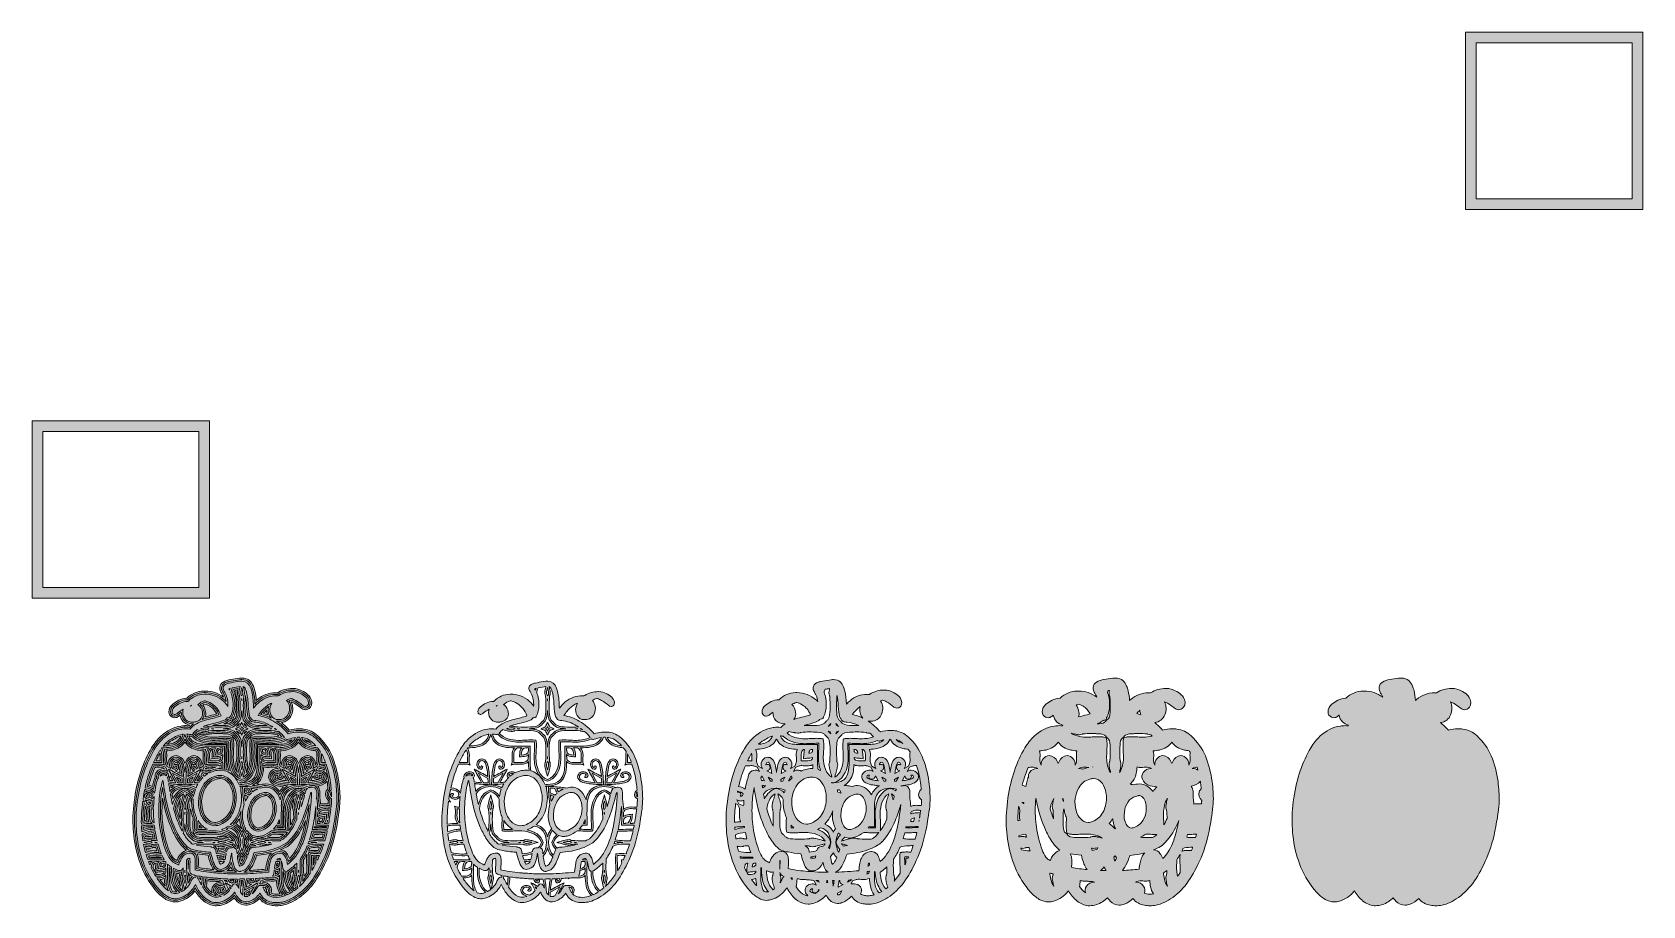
# Model space of a CAD drawing. Header units: inches. Extents: x 792 to 7891, y -1102 to 2748.
import ezdxf

# ---------------------------------------------------------------- set-up
doc = ezdxf.new("R2010")
doc.units = ezdxf.units.IN
doc.header["$MEASUREMENT"] = 0
doc.layers.add('Layer 1', color=7, linetype='Continuous')

# ---------------------------------------------------------------- blocks, each defined once
blk = doc.blocks.new('block 2')
at = {"layer": 'Layer 1', "lineweight": 0}
for points, knots in [([(2143.2, -554.5), (2137.7, -514.3), (2127.6, -476.2), (2113.3, -441.5), (2099.8, -408.7), (2078.8, -379.1), (2050.8, -353.4), (2032, -336.2), (2010.9, -326.1), (1988, -323.3), (1981.1, -322.4), (1974.2, -322), (1967.3, -322), (1952.9, -322), (1938.7, -323.9), (1924.9, -327.7), (1914.2, -315.5), (1902.5, -304.5), (1889.9, -294.8), (1890.2, -294.7), (1890.4, -294.7), (1890.6, -294.7), (1911.3, -291.4), (1926.9, -279), (1934.5, -259.8), (1942.3, -240), (1942, -220.6), (1933.8, -203.3), (1937.5, -204.6), (1941.6, -206.6), (1946.7, -209.4), (1957, -215.2), (1966.8, -222), (1975.9, -229.6), (1981.8, -235), (1988.4, -237.7), (1995.6, -237.7), (1999.6, -237.7), (2003.5, -236.8), (2007.2, -235.1), (2011.5, -233.2), (2025.4, -225.2), (2023.8, -204.7), (2022.5, -187.5), (2011.7, -176.7), (2008.2, -173.2), (1999.2, -164.2), (1989.4, -158.8), (1980.8, -154.1), (1968.8, -147.5), (1955.9, -144.2), (1941.4, -144), (1941.4, -144), (1939.5, -144), (1939.5, -144), (1914.4, -144), (1891.8, -150.5), (1872.2, -163.4), (1872.1, -163.4), (1872.1, -163.4), (1872, -163.4), (1869.1, -163.2), (1866.1, -163.1), (1863.2, -163.1), (1834.2, -163.1), (1807.7, -173), (1784.4, -192.7), (1782.8, -194.1), (1781.2, -195.5), (1779.6, -197), (1778.2, -181.5), (1776.2, -167.7), (1773.1, -154.3), (1771.2, -146.1), (1769.1, -139.5), (1766.4, -133.6), (1758.9, -117.1), (1746.4, -98.1), (1716, -98.1), (1712.7, -98.1), (1709.2, -98.3), (1705.3, -98.8), (1692, -100.4), (1679, -102.8), (1666.5, -105.1), (1666.5, -105.1), (1658, -106.6), (1658, -106.6), (1652.5, -107.6), (1646.7, -109.4), (1640.9, -112), (1630.7, -116.6), (1623.9, -123.3), (1620.8, -132.1), (1617.7, -140.8), (1618.7, -150.2), (1623.8, -160.1), (1625.2, -162.9), (1626.8, -165.6), (1628.1, -168), (1628.1, -168), (1628.2, -168.1), (1628.2, -168.1), (1629.1, -169.8), (1630, -171.4), (1630.9, -173), (1632.5, -176), (1633.8, -179.1), (1635, -182.3), (1611, -164.4), (1583.9, -155.4), (1554.3, -155.4), (1552.6, -155.4), (1550.9, -155.4), (1549.3, -155.5), (1519, -156.5), (1493.2, -167.1), (1472.7, -187), (1446.6, -188.3), (1426.9, -201.2), (1410.9, -213.8), (1400.1, -222.3), (1394.3, -233.9), (1394.3, -247.4), (1394.3, -257.3), (1400, -266.4), (1408.9, -270.6), (1412.3, -272.2), (1416.1, -273.1), (1419.9, -273.1), (1425.8, -273.1), (1431.6, -271), (1436.2, -267.2), (1436.2, -267.2), (1439.2, -264.7), (1439.2, -264.7), (1440.4, -263.7), (1441.3, -262.9), (1442.2, -262.2), (1442.4, -262.1), (1442.5, -262), (1442.7, -261.9), (1444.8, -272.8), (1449.8, -282.7), (1457.5, -290.5), (1464.9, -298.1), (1474.3, -303.2), (1484.8, -305.5), (1483.7, -306.5), (1482.7, -307.5), (1481.7, -308.5), (1477.7, -308.2), (1473.8, -308), (1469.9, -308), (1462.8, -308), (1455.7, -308.5), (1448.6, -309.6), (1415.7, -314.5), (1385.3, -329.8), (1358.5, -355), (1343.2, -369.5), (1329.9, -386.2), (1318, -406.2), (1299.9, -436.4), (1284.8, -469.4), (1271.7, -507.1), (1259.2, -542.7), (1250, -581.7), (1243.4, -626.3), (1236.7, -671.9), (1234.3, -712.3), (1236, -749.9), (1236.8, -768.3), (1238.5, -787.2), (1241.2, -807.7), (1246.8, -851.3), (1258.1, -893.3), (1274.5, -932.5), (1291.7, -973.5), (1314.8, -1010.3), (1343.2, -1042.1), (1354.3, -1054.6), (1367.2, -1065.1), (1381.4, -1073.5), (1394.3, -1081), (1407.9, -1084.8), (1421.9, -1084.8), (1429.3, -1084.8), (1436.9, -1083.7), (1444.2, -1081.5), (1470, -1073.7), (1491.3, -1059.6), (1507.6, -1039.4), (1508.5, -1038.2), (1509.4, -1037.1), (1510.3, -1035.9), (1511.4, -1037.8), (1512.4, -1039.5), (1513.4, -1041.2), (1524, -1058.8), (1537.7, -1073.6), (1554.2, -1085.4), (1569.3, -1096.2), (1586, -1101.7), (1603.7, -1101.7), (1613.3, -1101.7), (1623.1, -1100), (1632.8, -1096.7), (1652.2, -1090.1), (1668.7, -1080.1), (1681.9, -1066.7), (1685.5, -1072.1), (1689.2, -1076.8), (1693.2, -1081), (1704.6, -1092.7), (1718.7, -1098.9), (1734, -1098.9), (1741.2, -1098.9), (1748.6, -1097.5), (1755.8, -1094.7), (1770.7, -1088.9), (1783.5, -1080.6), (1794, -1069.9), (1806.7, -1086), (1824.3, -1096.3), (1845.6, -1099.9), (1853.2, -1101.2), (1860.9, -1101.9), (1868.6, -1101.9), (1878, -1101.9), (1887.4, -1100.9), (1896.7, -1099), (1920.6, -1094), (1943, -1083.5), (1969.2, -1064.9), (1995.8, -1046.2), (2018.8, -1022.3), (2039.7, -992), (2059.1, -963.8), (2075.9, -932.4), (2094.2, -890), (2111.2, -850.4), (2124.2, -805.7), (2133.8, -753.1), (2136.4, -738.9), (2138.5, -724.7), (2140.6, -711), (2141.6, -704.2), (2142.6, -697.2), (2143.8, -690.1), (2146.4, -673.5), (2147.9, -656.4), (2148.4, -639.5), (2149.1, -612.5), (2147.4, -584.8), (2143.2, -554.5)], [0, 0, 0, 0, 1, 1, 1, 2, 2, 2, 3, 3, 3, 4, 4, 4, 5, 5, 5, 6, 6, 6, 7, 7, 7, 8, 8, 8, 9, 9, 9, 10, 10, 10, 11, 11, 11, 12, 12, 12, 13, 13, 13, 14, 14, 14, 15, 15, 15, 16, 16, 16, 17, 17, 17, 18, 18, 18, 19, 19, 19, 20, 20, 20, 21, 21, 21, 22, 22, 22, 23, 23, 23, 24, 24, 24, 25, 25, 25, 26, 26, 26, 27, 27, 27, 28, 28, 28, 29, 29, 29, 30, 30, 30, 31, 31, 31, 32, 32, 32, 33, 33, 33, 34, 34, 34, 35, 35, 35, 36, 36, 36, 37, 37, 37, 38, 38, 38, 39, 39, 39, 40, 40, 40, 41, 41, 41, 42, 42, 42, 43, 43, 43, 44, 44, 44, 45, 45, 45, 46, 46, 46, 47, 47, 47, 48, 48, 48, 49, 49, 49, 50, 50, 50, 51, 51, 51, 52, 52, 52, 53, 53, 53, 54, 54, 54, 55, 55, 55, 56, 56, 56, 57, 57, 57, 58, 58, 58, 59, 59, 59, 60, 60, 60, 61, 61, 61, 62, 62, 62, 63, 63, 63, 64, 64, 64, 65, 65, 65, 66, 66, 66, 67, 67, 67, 68, 68, 68, 69, 69, 69, 70, 70, 70, 71, 71, 71, 72, 72, 72, 73, 73, 73, 74, 74, 74, 75, 75, 75, 76, 76, 76, 77, 77, 77, 78, 78, 78, 79, 79, 79, 80, 80, 80, 81, 81, 81, 82, 82, 82, 83, 83, 83, 84, 84, 84, 85, 85, 85, 85]), ([(1676.2, -282.8), (1676.2, -282.8), (1678.1, -273.7), (1678.1, -273.7), (1678.2, -273.2), (1678.2, -272.8), (1678.3, -272.4), (1680.8, -268.5), (1682.8, -264.2), (1684.1, -259.7), (1686.9, -250.7), (1689.4, -241.7), (1690.4, -231.8), (1691.9, -216.6), (1691.4, -201.5), (1688.9, -186.9), (1687.4, -178), (1685.1, -169.7), (1681.9, -161.7), (1682.6, -159), (1683.3, -156.4), (1684, -153.9), (1686.1, -153.5), (1688.1, -153.2), (1690.2, -152.8), (1688.9, -160.2), (1687.9, -169.3), (1691.3, -177.7), (1691.6, -178.5), (1691.9, -179.2), (1692.3, -179.9), (1694, -198.6), (1694.5, -216.6), (1693.8, -233.5), (1693.7, -235.5), (1693.6, -237.5), (1693.6, -239.6), (1693.2, -252.6), (1692.7, -267.3), (1686.8, -276), (1685.2, -278.4), (1682.3, -280.7), (1679.3, -282.8), (1679.3, -282.8), (1677.6, -284.1), (1677.6, -284.1), (1677.6, -284.1), (1676.3, -285.9), (1676.3, -285.9), (1674.1, -288.8), (1671.8, -291.8), (1669.4, -293.4), (1661.3, -298.9), (1648.1, -299.6), (1635.8, -300), (1640.3, -298.4), (1644.6, -296.7), (1648.8, -294.9), (1652.6, -293.2), (1656, -290.7), (1658.6, -287.4), (1661, -286.9), (1663.4, -286.1), (1665.7, -284.9), (1666.1, -284.8), (1666.6, -284.7), (1667.1, -284.6), (1667.1, -284.6), (1676.2, -282.8), (1676.2, -282.8)], [0, 0, 0, 0, 1, 1, 1, 2, 2, 2, 3, 3, 3, 4, 4, 4, 5, 5, 5, 6, 6, 6, 7, 7, 7, 8, 8, 8, 9, 9, 9, 10, 10, 10, 11, 11, 11, 12, 12, 12, 13, 13, 13, 14, 14, 14, 15, 15, 15, 16, 16, 16, 17, 17, 17, 18, 18, 18, 19, 19, 19, 20, 20, 20, 21, 21, 21, 22, 22, 22, 23, 23, 23, 23]), ([(1556.1, -247.9), (1554.6, -236.2), (1550.4, -225.8), (1543.4, -216.9), (1546.5, -215.3), (1549.7, -214.1), (1553.2, -213.2), (1559.4, -214.4), (1565.8, -217.1), (1574.1, -222), (1587.2, -230), (1597.4, -241.2), (1605.2, -256.3), (1601.3, -257.5), (1597.2, -258.6), (1592.8, -259.7), (1592.8, -259.7), (1582.5, -262.3), (1582.5, -262.3), (1573.4, -264.6), (1564, -266.9), (1554.5, -269.4), (1556.5, -262.6), (1557, -255.3), (1556.1, -247.9)], [0, 0, 0, 0, 1, 1, 1, 2, 2, 2, 3, 3, 3, 4, 4, 4, 5, 5, 5, 6, 6, 6, 7, 7, 7, 8, 8, 8, 8]), ([(1828.5, -260.1), (1822.8, -257.9), (1817, -256.1), (1811.2, -254.5), (1815.5, -249.4), (1820.1, -244.6), (1825, -240.1), (1825, -247), (1826.2, -253.6), (1828.5, -260.1)], [0, 0, 0, 0, 1, 1, 1, 2, 2, 2, 3, 3, 3, 3]), ([(1571.2, -345.6), (1571.9, -345.3), (1572.6, -345), (1573.4, -344.6), (1586.6, -343.4), (1599.5, -342.8), (1611.7, -342.8), (1616.9, -342.8), (1622, -343), (1626.9, -343.1), (1628.9, -343.2), (1631, -343.3), (1633.1, -343.4), (1646, -343.8), (1660.7, -344.2), (1669.4, -350.1), (1671.8, -351.7), (1674.1, -354.7), (1676.3, -357.6), (1676.3, -357.6), (1677.6, -359.4), (1677.6, -359.4), (1677.6, -359.4), (1679.3, -360.7), (1679.3, -360.7), (1682.3, -362.8), (1685.2, -365.1), (1686.8, -367.5), (1692.7, -376.2), (1693.2, -390.9), (1693.6, -403.9), (1693.6, -406), (1693.7, -408), (1693.8, -410), (1694.5, -426.9), (1694, -444.9), (1692.3, -463.6), (1691.9, -464.3), (1691.6, -465), (1691.3, -465.8), (1687.2, -475.8), (1689.4, -486.6), (1690.9, -494.5), (1691.1, -495.2), (1691.2, -496), (1691.3, -496.7), (1692.5, -502.9), (1694.1, -508.8), (1695.8, -514.6), (1683.5, -497.5), (1678.5, -471.8), (1678.1, -449.7), (1677.9, -440.6), (1678.5, -431.1), (1679, -421.9), (1679.9, -406.9), (1680.8, -391.5), (1679, -375.8), (1678.8, -373.9), (1678.5, -372), (1678.1, -369.8), (1678.1, -369.8), (1676.2, -360.7), (1676.2, -360.7), (1676.2, -360.7), (1667.1, -358.9), (1667.1, -358.9), (1665, -358.4), (1663, -358.1), (1661.1, -357.9), (1655.1, -357.2), (1648.6, -356.9), (1641.4, -356.9), (1632.5, -356.9), (1623.6, -357.4), (1615, -357.9), (1606.9, -358.4), (1598.4, -358.9), (1590.4, -358.9), (1589.3, -358.9), (1588.3, -358.8), (1587.3, -358.8), (1576.9, -358.7), (1543.9, -356.8), (1522.2, -341.1), (1527.9, -342.8), (1534, -344.4), (1540.3, -345.6), (1540.9, -345.7), (1541.6, -345.8), (1542.2, -346), (1542.2, -346), (1542.4, -346), (1542.4, -346), (1547.1, -346.9), (1552.4, -348), (1558.2, -348), (1563, -348), (1567.3, -347.2), (1571.2, -345.6)], [0, 0, 0, 0, 1, 1, 1, 2, 2, 2, 3, 3, 3, 4, 4, 4, 5, 5, 5, 6, 6, 6, 7, 7, 7, 8, 8, 8, 9, 9, 9, 10, 10, 10, 11, 11, 11, 12, 12, 12, 13, 13, 13, 14, 14, 14, 15, 15, 15, 16, 16, 16, 17, 17, 17, 18, 18, 18, 19, 19, 19, 20, 20, 20, 21, 21, 21, 22, 22, 22, 23, 23, 23, 24, 24, 24, 25, 25, 25, 26, 26, 26, 27, 27, 27, 28, 28, 28, 29, 29, 29, 30, 30, 30, 31, 31, 31, 32, 32, 32, 33, 33, 33, 33]), ([(1840, -358.9), (1831.9, -358.9), (1823.5, -358.4), (1815.3, -357.9), (1806.7, -357.4), (1797.9, -356.9), (1789, -356.9), (1781.8, -356.9), (1775.3, -357.2), (1769.2, -357.9), (1767.4, -358.1), (1765.4, -358.4), (1763.2, -358.9), (1763.2, -358.9), (1754.2, -360.7), (1754.2, -360.7), (1754.2, -360.7), (1752.3, -369.8), (1752.3, -369.8), (1751.9, -372), (1751.6, -373.9), (1751.3, -375.8), (1749.6, -391.5), (1750.5, -406.9), (1751.3, -421.9), (1751.9, -431.1), (1752.4, -440.6), (1752.3, -449.7), (1751.9, -471.8), (1746.8, -497.5), (1734.6, -514.6), (1736.2, -508.8), (1737.9, -502.9), (1739, -496.7), (1739.2, -496), (1739.3, -495.4), (1739.4, -494.8), (1739.4, -494.8), (1739.4, -494.5), (1739.4, -494.5), (1741, -486.6), (1743.1, -475.8), (1739.1, -465.8), (1738.8, -465), (1738.4, -464.3), (1738.1, -463.6), (1736.4, -444.9), (1735.9, -426.9), (1736.6, -410), (1736.7, -408), (1736.7, -405.9), (1736.8, -403.8), (1737.2, -390.9), (1737.6, -376.2), (1743.5, -367.5), (1745.2, -365.1), (1748.1, -362.8), (1751, -360.7), (1751, -360.7), (1752.8, -359.4), (1752.8, -359.4), (1752.8, -359.4), (1754.1, -357.6), (1754.1, -357.6), (1756.2, -354.7), (1758.5, -351.7), (1761, -350.1), (1769.7, -344.2), (1784.3, -343.8), (1797.3, -343.4), (1799.4, -343.3), (1801.4, -343.2), (1803.4, -343.1), (1808.4, -343), (1813.5, -342.8), (1818.6, -342.8), (1830.9, -342.8), (1843.8, -343.4), (1857, -344.6), (1857.7, -345), (1858.5, -345.3), (1859.2, -345.6), (1863.1, -347.2), (1867.3, -348), (1872.2, -348), (1872.6, -348), (1873, -348), (1873.4, -348), (1875.4, -349.9), (1877.4, -351.9), (1879.4, -353.9), (1864.9, -357.8), (1850.9, -358.7), (1843.1, -358.8), (1842.1, -358.8), (1841, -358.9), (1840, -358.9)], [0, 0, 0, 0, 1, 1, 1, 2, 2, 2, 3, 3, 3, 4, 4, 4, 5, 5, 5, 6, 6, 6, 7, 7, 7, 8, 8, 8, 9, 9, 9, 10, 10, 10, 11, 11, 11, 12, 12, 12, 13, 13, 13, 14, 14, 14, 15, 15, 15, 16, 16, 16, 17, 17, 17, 18, 18, 18, 19, 19, 19, 20, 20, 20, 21, 21, 21, 22, 22, 22, 23, 23, 23, 24, 24, 24, 25, 25, 25, 26, 26, 26, 27, 27, 27, 28, 28, 28, 29, 29, 29, 30, 30, 30, 31, 31, 31, 32, 32, 32, 32]), ([(1464.8, -381), (1477.1, -398.6), (1496.3, -410.8), (1519.8, -415.6), (1528, -417.2), (1536.9, -418.4), (1546.8, -419), (1543.9, -429.7), (1544.6, -440.1), (1545.2, -449.5), (1545.5, -454.3), (1545.8, -458.8), (1545.6, -463), (1545.4, -467.3), (1544.4, -471.6), (1542.5, -476), (1542.5, -476), (1539.9, -482.1), (1539.9, -482.1), (1539.9, -482.1), (1539.6, -482.3), (1539.6, -482.3), (1540.6, -472.5), (1537.5, -462.2), (1530.9, -454), (1523.9, -445.3), (1514.1, -440.3), (1503.9, -440.3), (1500, -440.3), (1496.1, -441.1), (1492.4, -442.5), (1476.9, -448.4), (1469.1, -461.7), (1464.8, -475.4), (1460.4, -461.7), (1452.6, -448.4), (1437.1, -442.5), (1433.4, -441.1), (1429.5, -440.3), (1425.6, -440.3), (1415.4, -440.3), (1405.6, -445.3), (1398.6, -454), (1392.1, -462.2), (1388.9, -472.5), (1389.9, -482.3), (1389.9, -482.3), (1389.6, -482.1), (1389.6, -482.1), (1389.6, -482.1), (1387, -476), (1387, -476), (1385.1, -471.6), (1384.1, -467.3), (1383.9, -463), (1383.7, -458.8), (1384, -454.3), (1384.3, -449.5), (1384.9, -440.1), (1385.6, -429.6), (1382.7, -419), (1392.7, -418.4), (1401.6, -417.2), (1409.7, -415.6), (1433.2, -410.8), (1452.4, -398.6), (1464.8, -381)], [0, 0, 0, 0, 1, 1, 1, 2, 2, 2, 3, 3, 3, 4, 4, 4, 5, 5, 5, 6, 6, 6, 7, 7, 7, 8, 8, 8, 9, 9, 9, 10, 10, 10, 11, 11, 11, 12, 12, 12, 13, 13, 13, 14, 14, 14, 15, 15, 15, 16, 16, 16, 17, 17, 17, 18, 18, 18, 19, 19, 19, 20, 20, 20, 21, 21, 21, 22, 22, 22, 22]), ([(2046.1, -449.6), (2046.4, -454.3), (2046.6, -458.8), (2046.5, -463), (2046.3, -467.3), (2045.3, -471.6), (2043.3, -476), (2043.3, -476), (2040.7, -482.1), (2040.7, -482.1), (2040.7, -482.1), (2040.5, -482.3), (2040.5, -482.3), (2041.4, -472.5), (2038.3, -462.2), (2031.8, -454), (2024.8, -445.3), (2015, -440.3), (2004.8, -440.3), (2000.9, -440.3), (1997, -441.1), (1993.2, -442.5), (1977.8, -448.4), (1970, -461.7), (1965.6, -475.4), (1961.3, -461.7), (1953.4, -448.4), (1938, -442.5), (1934.2, -441.1), (1930.3, -440.3), (1926.4, -440.3), (1916.3, -440.3), (1906.4, -445.3), (1899.5, -454), (1892.9, -462.2), (1889.8, -472.5), (1890.7, -482.3), (1890.7, -482.3), (1890.5, -482.1), (1890.5, -482.1), (1890.5, -482.1), (1887.9, -476), (1887.9, -476), (1886, -471.6), (1884.9, -467.3), (1884.8, -463), (1884.6, -458.8), (1884.9, -454.3), (1885.2, -449.5), (1885.8, -440.1), (1886.4, -429.7), (1883.6, -419), (1893.5, -418.4), (1902.4, -417.2), (1910.6, -415.6), (1934.1, -410.8), (1953.3, -398.6), (1965.6, -381), (1978, -398.6), (1997.2, -410.8), (2020.7, -415.6), (2027.1, -416.9), (2033.9, -417.8), (2041.4, -418.5), (2043.1, -420.7), (2044.8, -423), (2046.4, -425.3), (2045.1, -433.7), (2045.6, -441.7), (2046.1, -449.6)], [0, 0, 0, 0, 1, 1, 1, 2, 2, 2, 3, 3, 3, 4, 4, 4, 5, 5, 5, 6, 6, 6, 7, 7, 7, 8, 8, 8, 9, 9, 9, 10, 10, 10, 11, 11, 11, 12, 12, 12, 13, 13, 13, 14, 14, 14, 15, 15, 15, 16, 16, 16, 17, 17, 17, 18, 18, 18, 19, 19, 19, 20, 20, 20, 21, 21, 21, 22, 22, 22, 23, 23, 23, 23]), ([(1342.1, -491.7), (1345.8, -491.5), (1349.4, -491.3), (1352.8, -491.3), (1353.7, -491.3), (1354.7, -491.3), (1355.5, -491.3), (1359.9, -491.5), (1364.2, -492.5), (1368.6, -494.4), (1368.6, -494.4), (1374.7, -497.1), (1374.7, -497.1), (1374.7, -497.1), (1374.8, -497.3), (1374.8, -497.3), (1373.7, -497.2), (1372.5, -497.1), (1371.4, -497.1), (1359.3, -497.1), (1347.2, -503.2), (1339.8, -513), (1334.9, -519.6), (1332.5, -527.4), (1333.1, -535.2), (1331.9, -537.3), (1331, -539.5), (1330.3, -541.8), (1329.4, -544.5), (1328.5, -547.5), (1327.6, -550.6), (1325.4, -559), (1323.4, -567.5), (1321.7, -576.3), (1317.2, -574.1), (1312.1, -572.3), (1306.2, -570.7), (1310.3, -554.2), (1314.8, -538.8), (1320, -523.9), (1323.7, -513.1), (1327.8, -502.5), (1332.1, -492.2), (1335.5, -492.1), (1338.8, -491.9), (1342.1, -491.7)], [0, 0, 0, 0, 1, 1, 1, 2, 2, 2, 3, 3, 3, 4, 4, 4, 5, 5, 5, 6, 6, 6, 7, 7, 7, 8, 8, 8, 9, 9, 9, 10, 10, 10, 11, 11, 11, 12, 12, 12, 13, 13, 13, 14, 14, 14, 15, 15, 15, 15]), ([(1574, -491.3), (1574.8, -491.3), (1575.7, -491.3), (1576.7, -491.3), (1580.1, -491.3), (1583.6, -491.5), (1587.4, -491.7), (1591.4, -492), (1595.4, -492.2), (1599.6, -492.2), (1596.7, -492.8), (1593.8, -493.5), (1590.8, -494.3), (1584.9, -496), (1579.1, -498), (1573.5, -500.4), (1568.6, -498.3), (1563.3, -497.1), (1558.1, -497.1), (1557, -497.1), (1555.8, -497.2), (1554.7, -497.3), (1554.7, -497.3), (1554.8, -497.1), (1554.8, -497.1), (1554.8, -497.1), (1560.9, -494.4), (1560.9, -494.4), (1565.3, -492.5), (1569.6, -491.5), (1574, -491.3)], [0, 0, 0, 0, 1, 1, 1, 2, 2, 2, 3, 3, 3, 4, 4, 4, 5, 5, 5, 6, 6, 6, 7, 7, 7, 8, 8, 8, 9, 9, 9, 10, 10, 10, 10]), ([(1617.9, -490.3), (1617.8, -490.3), (1617.6, -490.3), (1617.5, -490.3), (1617.6, -490.2), (1617.8, -490.2), (1617.9, -490.1), (1617.9, -490.2), (1617.9, -490.2), (1617.9, -490.3)], [0, 0, 0, 0, 1, 1, 1, 2, 2, 2, 3, 3, 3, 3]), ([(1872.2, -497.1), (1859.7, -497.1), (1846.9, -503.8), (1839.8, -514.3), (1833.4, -523.5), (1832, -534.3), (1835.9, -544.6), (1845.8, -570.5), (1876.5, -574.9), (1894.9, -577.5), (1894.9, -577.5), (1898.3, -578), (1898.9, -578.1), (1892.6, -583.8), (1887.1, -590.5), (1882.7, -598.2), (1877.8, -591.7), (1872.1, -585.8), (1865.6, -580.7), (1852.7, -570.5), (1837.4, -565.1), (1821.5, -565.1), (1816.6, -565.1), (1811.6, -565.6), (1806.7, -566.6), (1803.9, -567.1), (1801.1, -567.8), (1798, -568.7), (1793.6, -567.9), (1789.4, -567.3), (1785.7, -566.8), (1785.7, -566.8), (1782.5, -566.3), (1781.9, -566.2), (1795.5, -554), (1804.9, -537.1), (1809, -517.1), (1810.7, -509), (1811.8, -500.1), (1812.5, -490.2), (1817.8, -491.6), (1823.7, -492.2), (1830.4, -492.2), (1834.7, -492.2), (1838.9, -492), (1843, -491.7), (1846.8, -491.5), (1850.3, -491.3), (1853.7, -491.3), (1854.7, -491.3), (1855.5, -491.3), (1856.4, -491.3), (1860.8, -491.5), (1865, -492.5), (1869.5, -494.4), (1869.5, -494.4), (1875.6, -497.1), (1875.6, -497.1), (1875.6, -497.1), (1875.7, -497.3), (1875.7, -497.3), (1874.6, -497.2), (1873.4, -497.1), (1872.2, -497.1)], [0, 0, 0, 0, 1, 1, 1, 2, 2, 2, 3, 3, 3, 4, 4, 4, 5, 5, 5, 6, 6, 6, 7, 7, 7, 8, 8, 8, 9, 9, 9, 10, 10, 10, 11, 11, 11, 12, 12, 12, 13, 13, 13, 14, 14, 14, 15, 15, 15, 16, 16, 16, 17, 17, 17, 18, 18, 18, 19, 19, 19, 20, 20, 20, 21, 21, 21, 21]), ([(2059, -497.1), (2057.8, -497.1), (2056.7, -497.2), (2055.5, -497.3), (2055.5, -497.3), (2055.7, -497.1), (2055.7, -497.1), (2055.7, -497.1), (2061.8, -494.4), (2061.8, -494.4), (2066.2, -492.5), (2070.5, -491.5), (2074.8, -491.3), (2075.5, -491.3), (2076.2, -491.3), (2076.9, -491.3), (2078.2, -495.4), (2079.4, -499.6), (2080.6, -503.8), (2074.2, -499.6), (2066.5, -497.1), (2059, -497.1)], [0, 0, 0, 0, 1, 1, 1, 2, 2, 2, 3, 3, 3, 4, 4, 4, 5, 5, 5, 6, 6, 6, 7, 7, 7, 7]), ([(1604.7, -543.6), (1609.9, -542.2), (1615, -541.4), (1619.9, -541.4), (1635.3, -541.4), (1649.3, -549.2), (1659.4, -563.5), (1667.3, -574.7), (1672.5, -588.1), (1675.3, -604.6), (1676.6, -612.1), (1677.7, -619.5), (1677.3, -626.4), (1677.3, -626.4), (1677.3, -626.9), (1677.3, -626.9), (1676.7, -651.5), (1671.6, -672.3), (1661.6, -690.5), (1651.2, -709.1), (1636.5, -722.2), (1616.6, -730.7), (1609.7, -733.6), (1603.1, -735.1), (1596.8, -735.1), (1582, -735.1), (1570.8, -726.4), (1563.9, -719.1), (1554.4, -709), (1547.7, -696.6), (1543.6, -681.4), (1534.1, -645.6), (1538.2, -612), (1555.8, -581.4), (1567, -562.1), (1582.9, -549.7), (1604.7, -543.6)], [0, 0, 0, 0, 1, 1, 1, 2, 2, 2, 3, 3, 3, 4, 4, 4, 5, 5, 5, 6, 6, 6, 7, 7, 7, 8, 8, 8, 9, 9, 9, 10, 10, 10, 11, 11, 11, 12, 12, 12, 12]), ([(2086.4, -599.8), (2081.2, -613.3), (2085.6, -628.1), (2097.2, -637.8), (2097.2, -637.9), (2097.2, -638), (2097.2, -638.1), (2097.1, -642.8), (2096.9, -647.8), (2096.5, -652.8), (2095.5, -652.8), (2094.4, -652.7), (2093.4, -652.6), (2089.3, -652.4), (2085.1, -652.1), (2080.8, -652.1), (2074.1, -652.1), (2068.3, -652.8), (2062.9, -654.2), (2062.2, -644.3), (2061.1, -635.4), (2059.4, -627.2), (2059.4, -627), (2059.4, -626.9), (2059.3, -626.7), (2059.3, -626.7), (2059.6, -623.4), (2059.6, -623.4), (2060.2, -616.5), (2060.2, -609), (2059.6, -600.4), (2059.3, -596.6), (2058.7, -588.8), (2054.9, -581.5), (2053.7, -579.1), (2052.3, -577), (2050.6, -575.2), (2065.2, -572.2), (2081.9, -566.5), (2091.2, -552.5), (2091.7, -555.5), (2092.1, -558.5), (2092.6, -561.5), (2093.6, -569.3), (2094.5, -577.3), (2095.3, -585.9), (2091.3, -589.9), (2088.3, -594.6), (2086.4, -599.8)], [0, 0, 0, 0, 1, 1, 1, 2, 2, 2, 3, 3, 3, 4, 4, 4, 5, 5, 5, 6, 6, 6, 7, 7, 7, 8, 8, 8, 9, 9, 9, 10, 10, 10, 11, 11, 11, 12, 12, 12, 13, 13, 13, 14, 14, 14, 15, 15, 15, 16, 16, 16, 16]), ([(1440.9, -880.7), (1436.7, -886.8), (1433.8, -893.1), (1431.8, -897.9), (1431.1, -899.4), (1430.5, -901), (1429.9, -902.5), (1426.8, -900.9), (1423.6, -899.2), (1420.6, -897.5), (1417.6, -895.7), (1414.4, -892.4), (1410.8, -887.3), (1404.1, -877.7), (1398.4, -866.9), (1393.9, -855.1), (1382.5, -825.2), (1374.3, -792.3), (1368.6, -754.5), (1364.1, -724.9), (1362.7, -692.6), (1364.3, -656), (1364.7, -645.9), (1365.3, -636.3), (1366.2, -627.2), (1376.8, -683.5), (1391.1, -729.8), (1410.8, -771.7), (1418.4, -788), (1428.1, -807.1), (1441.1, -824.6), (1441.1, -824.6), (1442.4, -826.4), (1442.4, -826.4), (1444.4, -829.1), (1446.4, -831.8), (1449, -834.7), (1458.5, -845.5), (1465.6, -852.5), (1472.3, -857.3), (1459.9, -860.7), (1449.4, -868.5), (1440.9, -880.7)], [0, 0, 0, 0, 1, 1, 1, 2, 2, 2, 3, 3, 3, 4, 4, 4, 5, 5, 5, 6, 6, 6, 7, 7, 7, 8, 8, 8, 9, 9, 9, 10, 10, 10, 11, 11, 11, 12, 12, 12, 13, 13, 13, 14, 14, 14, 14]), ([(1440.9, -678.6), (1441.2, -679.3), (1441.5, -680), (1441.9, -680.8), (1443, -693.6), (1443.6, -706), (1443.7, -718), (1438.4, -704.1), (1433.7, -689.5), (1429.4, -673.9), (1431.2, -661.5), (1435.5, -643.2), (1445.5, -629.4), (1443.7, -635.3), (1442.1, -641.4), (1440.9, -647.7), (1440.8, -648.4), (1440.6, -649.1), (1440.5, -649.8), (1438.9, -657.8), (1436.8, -668.6), (1440.9, -678.6)], [0, 0, 0, 0, 1, 1, 1, 2, 2, 2, 3, 3, 3, 4, 4, 4, 5, 5, 5, 6, 6, 6, 7, 7, 7, 7]), ([(1487.6, -635), (1487.5, -637.3), (1487.4, -639.6), (1487.4, -641.8), (1486.4, -637.7), (1485.3, -633.6), (1484.1, -629.6), (1485.3, -631.3), (1486.5, -633.1), (1487.6, -635)], [0, 0, 0, 0, 1, 1, 1, 2, 2, 2, 3, 3, 3, 3]), ([(1755.2, -702.9), (1755.8, -683.6), (1759.5, -667.7), (1766.5, -654.2), (1774.3, -639.1), (1784, -629.1), (1796, -623.9), (1801.9, -621.3), (1809.5, -618.2), (1816.5, -616.8), (1818.2, -616.5), (1819.9, -616.3), (1821.4, -616.3), (1825.9, -616.3), (1830, -617.8), (1833.8, -620.8), (1840.4, -626.1), (1845.1, -632.6), (1847.7, -640.4), (1857.4, -670), (1854.2, -698.6), (1838, -725.5), (1829, -740.6), (1814.4, -751.5), (1794.6, -758), (1791.8, -758.9), (1789.2, -759.3), (1786.8, -759.3), (1781.1, -759.3), (1776, -756.6), (1770.1, -750.6), (1765.5, -745.8), (1762, -739.2), (1759.3, -730), (1756.3, -720.1), (1755, -711.2), (1755.2, -702.9)], [0, 0, 0, 0, 1, 1, 1, 2, 2, 2, 3, 3, 3, 4, 4, 4, 5, 5, 5, 6, 6, 6, 7, 7, 7, 8, 8, 8, 9, 9, 9, 10, 10, 10, 11, 11, 11, 12, 12, 12, 12]), ([(1941.7, -678.6), (1942, -679.3), (1942.4, -680), (1942.7, -680.8), (1943.8, -693.2), (1944.4, -705.4), (1944.5, -717.1), (1940.2, -727.2), (1935.6, -736.6), (1930.5, -745.5), (1930.4, -737.7), (1929.9, -730), (1929.5, -722.5), (1928.9, -713.3), (1928.4, -703.7), (1928.5, -694.7), (1928.9, -672.5), (1933.9, -646.8), (1946.2, -629.7), (1944.6, -635.5), (1942.9, -641.5), (1941.8, -647.7), (1941.7, -648.3), (1941.5, -649), (1941.4, -649.6), (1941.4, -649.6), (1941.3, -649.8), (1941.3, -649.8), (1939.8, -657.8), (1937.7, -668.6), (1941.7, -678.6)], [0, 0, 0, 0, 1, 1, 1, 2, 2, 2, 3, 3, 3, 4, 4, 4, 5, 5, 5, 6, 6, 6, 7, 7, 7, 8, 8, 8, 9, 9, 9, 10, 10, 10, 10]), ([(1296.3, -725.3), (1293, -725.5), (1289.8, -725.8), (1286.7, -726.1), (1286.7, -706.5), (1287.8, -686), (1290.2, -664), (1290.2, -664), (1292.1, -668.3), (1292.1, -668.3), (1294, -672.8), (1295, -677), (1295.2, -681.4), (1295.3, -685.6), (1295.1, -690.1), (1294.8, -694.8), (1294.2, -704.2), (1293.5, -714.7), (1296.3, -725.3)], [0, 0, 0, 0, 1, 1, 1, 2, 2, 2, 3, 3, 3, 4, 4, 4, 5, 5, 5, 6, 6, 6, 6]), ([(1307.7, -647.2), (1309.6, -647.2), (1311.5, -647.1), (1313.4, -646.8), (1313.4, -648.2), (1313.3, -649.6), (1313.2, -651), (1312.3, -650.7), (1311.4, -650.3), (1310.5, -649.9), (1310.5, -649.9), (1304.4, -647.3), (1304.4, -647.3), (1304.4, -647.3), (1304.2, -647), (1304.2, -647), (1305.4, -647.2), (1306.5, -647.2), (1307.7, -647.2)], [0, 0, 0, 0, 1, 1, 1, 2, 2, 2, 3, 3, 3, 4, 4, 4, 5, 5, 5, 6, 6, 6, 6]), ([(1639.7, -798.8), (1639, -798.6), (1638.3, -798.5), (1637.5, -798.3), (1632.8, -797.4), (1627.5, -796.4), (1621.8, -796.4), (1616.9, -796.4), (1612.7, -797.1), (1608.8, -798.7), (1608, -799), (1607.3, -799.4), (1606.6, -799.7), (1593.4, -800.9), (1580.5, -801.5), (1568.2, -801.5), (1563.1, -801.5), (1558, -801.4), (1553, -801.2), (1551, -801.1), (1548.9, -801), (1546.8, -801), (1533.9, -800.6), (1519.2, -800.1), (1510.5, -794.3), (1508.1, -792.6), (1505.8, -789.7), (1503.7, -786.8), (1503.7, -786.8), (1502.4, -785), (1502.4, -785), (1502.4, -785), (1500.6, -783.7), (1500.6, -783.7), (1497.7, -781.6), (1494.8, -779.3), (1493.1, -776.8), (1487.2, -768.1), (1486.8, -753.5), (1486.4, -740.5), (1486.3, -738.4), (1486.2, -736.4), (1486.2, -734.4), (1485.5, -717.5), (1486, -699.5), (1487.6, -680.8), (1488, -680.1), (1488.3, -679.3), (1488.6, -678.6), (1489.2, -677.3), (1489.6, -676), (1489.9, -674.8), (1491, -681.4), (1492.4, -688), (1494.2, -694.7), (1496.1, -701.7), (1498.5, -708.6), (1501.3, -715.2), (1501.2, -717.6), (1501.1, -719.9), (1500.9, -722.3), (1500.9, -722.3), (1500.9, -722.5), (1500.9, -722.5), (1500, -737.4), (1499.1, -752.9), (1500.9, -768.6), (1501.1, -770.4), (1501.4, -772.4), (1501.9, -774.5), (1501.9, -774.5), (1503.7, -783.6), (1503.7, -783.6), (1503.7, -783.6), (1512.8, -785.5), (1512.8, -785.5), (1515, -785.9), (1516.9, -786.2), (1518.8, -786.4), (1524.9, -787.1), (1531.4, -787.5), (1538.7, -787.5), (1547.6, -787.5), (1556.4, -787), (1565, -786.5), (1572, -786.1), (1579.2, -785.7), (1586.1, -785.6), (1590, -786), (1593.5, -786.3), (1596.8, -786.3), (1598.8, -786.3), (1600.7, -786.1), (1602.4, -786), (1615.1, -787), (1640.5, -790.5), (1658.1, -803.4), (1652.1, -801.6), (1646, -800), (1639.7, -798.8)], [0, 0, 0, 0, 1, 1, 1, 2, 2, 2, 3, 3, 3, 4, 4, 4, 5, 5, 5, 6, 6, 6, 7, 7, 7, 8, 8, 8, 9, 9, 9, 10, 10, 10, 11, 11, 11, 12, 12, 12, 13, 13, 13, 14, 14, 14, 15, 15, 15, 16, 16, 16, 17, 17, 17, 18, 18, 18, 19, 19, 19, 20, 20, 20, 21, 21, 21, 22, 22, 22, 23, 23, 23, 24, 24, 24, 25, 25, 25, 26, 26, 26, 27, 27, 27, 28, 28, 28, 29, 29, 29, 30, 30, 30, 31, 31, 31, 32, 32, 32, 33, 33, 33, 33]), ([(1704.8, -718), (1705.7, -726.6), (1707.5, -735.4), (1710.2, -744.6), (1712.1, -750.7), (1714.2, -756.3), (1716.6, -761.5), (1716.2, -762.2), (1715.7, -762.8), (1715.2, -763.5), (1708.5, -753.9), (1699.7, -745.9), (1689.2, -739.8), (1695, -733.1), (1700.2, -725.8), (1704.8, -718)], [0, 0, 0, 0, 1, 1, 1, 2, 2, 2, 3, 3, 3, 4, 4, 4, 5, 5, 5, 5]), ([(1925.2, -893.7), (1921.9, -884.5), (1918.2, -877.2), (1913.4, -870.8), (1906.3, -861.4), (1896.2, -856.1), (1884.8, -855.8), (1895.2, -851.3), (1905.7, -846.1), (1916.3, -840.1), (1925, -835.2), (1931.2, -828.5), (1935.8, -823.6), (1935.8, -823.6), (1936.6, -822.8), (1936.6, -822.8), (1960.9, -796.8), (1980.3, -765.8), (1994.4, -730.4), (1994.9, -729.1), (1995.5, -727.7), (1996, -726.4), (1993.7, -740), (1991.1, -752.6), (1988.1, -764.9), (1982.8, -787.2), (1976.1, -808.4), (1968, -827.9), (1956.9, -854.9), (1942.9, -876.7), (1925.3, -894.2), (1925.3, -894), (1925.2, -893.9), (1925.2, -893.7)], [0, 0, 0, 0, 1, 1, 1, 2, 2, 2, 3, 3, 3, 4, 4, 4, 5, 5, 5, 6, 6, 6, 7, 7, 7, 8, 8, 8, 9, 9, 9, 10, 10, 10, 11, 11, 11, 11]), ([(1322.1, -786.5), (1323, -791), (1323.8, -795.5), (1324.8, -799.9), (1324.2, -799.8), (1323.6, -799.8), (1322.9, -799.7), (1322.2, -799.4), (1321.5, -799), (1320.7, -798.7), (1316.8, -797.1), (1312.6, -796.4), (1307.7, -796.4), (1302, -796.4), (1296.7, -797.4), (1292, -798.3), (1291.8, -798.4), (1291.7, -798.4), (1291.6, -798.4), (1291.4, -796.8), (1291.2, -795.1), (1291, -793.4), (1300.2, -790), (1310.8, -787.7), (1322.1, -786.5)], [0, 0, 0, 0, 1, 1, 1, 2, 2, 2, 3, 3, 3, 4, 4, 4, 5, 5, 5, 6, 6, 6, 7, 7, 7, 8, 8, 8, 8]), ([(1307.7, -848.8), (1312.6, -848.8), (1316.8, -848.1), (1320.7, -846.5), (1321.5, -846.2), (1322.2, -845.8), (1322.9, -845.5), (1327.3, -845.1), (1331.8, -844.8), (1336.2, -844.5), (1337.8, -849.6), (1339.4, -854.7), (1341.1, -859.7), (1340.7, -859.7), (1340.3, -859.7), (1339.9, -859.7), (1338.9, -859.7), (1337.8, -859.7), (1336.8, -859.7), (1328.3, -859.5), (1315.8, -858.6), (1302.4, -855.3), (1301.8, -853), (1301.3, -850.7), (1300.7, -848.4), (1303, -848.6), (1305.3, -848.8), (1307.7, -848.8)], [0, 0, 0, 0, 1, 1, 1, 2, 2, 2, 3, 3, 3, 4, 4, 4, 5, 5, 5, 6, 6, 6, 7, 7, 7, 8, 8, 8, 9, 9, 9, 9]), ([(1621.8, -848.8), (1627.5, -848.8), (1632.8, -847.8), (1637.5, -846.9), (1638.1, -846.8), (1638.7, -846.6), (1639.2, -846.5), (1638.1, -848.4), (1637.2, -850.4), (1636.4, -852.5), (1629.8, -854.8), (1622.4, -856.6), (1614.7, -857.8), (1614.6, -857.3), (1614.5, -856.8), (1614.4, -856.4), (1613.8, -853.2), (1612.9, -850.2), (1611.7, -847.5), (1614.8, -848.4), (1618.1, -848.8), (1621.8, -848.8)], [0, 0, 0, 0, 1, 1, 1, 2, 2, 2, 3, 3, 3, 4, 4, 4, 5, 5, 5, 6, 6, 6, 7, 7, 7, 7]), ([(1851.3, -785.7), (1856, -785.9), (1860.8, -786.2), (1865.5, -786.5), (1874.1, -787), (1882.9, -787.5), (1891.8, -787.5), (1894.5, -787.5), (1897.1, -787.4), (1899.6, -787.3), (1899.5, -787.5), (1898.4, -788.7), (1898.4, -788.7), (1895.6, -791.6), (1893, -794.5), (1891.1, -795.5), (1887.9, -797.3), (1884.6, -799.1), (1880.7, -801.1), (1879.6, -801.1), (1878.5, -801.1), (1877.4, -801.2), (1872.4, -801.4), (1867.3, -801.5), (1862.2, -801.5), (1851, -801.5), (1839.3, -801), (1827.3, -800), (1835.9, -796), (1843.9, -791.2), (1851.3, -785.7)], [0, 0, 0, 0, 1, 1, 1, 2, 2, 2, 3, 3, 3, 4, 4, 4, 5, 5, 5, 6, 6, 6, 7, 7, 7, 8, 8, 8, 9, 9, 9, 10, 10, 10, 10]), ([(2014.6, -849.1), (2023.5, -845), (2036.3, -844.6), (2047.7, -844.2), (2049.8, -844.2), (2051.9, -844.1), (2053.9, -844), (2055, -844), (2056.1, -843.9), (2057.3, -843.9), (2055.6, -848.7), (2053.8, -853.4), (2051.9, -858), (2048.2, -857.9), (2043.8, -857.7), (2039.3, -857.7), (2032.2, -857.7), (2025.7, -858.1), (2019.7, -858.8), (2017.8, -859), (2015.8, -859.3), (2013.7, -859.7), (2013.7, -859.7), (2009.6, -860.6), (2009.6, -860.6), (2011.3, -856.8), (2013, -853), (2014.6, -849.1)], [0, 0, 0, 0, 1, 1, 1, 2, 2, 2, 3, 3, 3, 4, 4, 4, 5, 5, 5, 6, 6, 6, 7, 7, 7, 8, 8, 8, 9, 9, 9, 9]), ([(2048, -801), (2042.8, -800.8), (2037.2, -800.7), (2031.8, -800.1), (2033, -795.9), (2034.2, -791.6), (2035.3, -787.4), (2036.7, -787.4), (2038.2, -787.4), (2039.7, -787.4), (2048.6, -787.4), (2057.4, -786.9), (2065.9, -786.5), (2068.7, -786.3), (2071.6, -786.1), (2074.5, -786), (2073.2, -791.3), (2071.9, -796.5), (2070.6, -801.5), (2070.6, -801.5), (2068.9, -801.5), (2068.9, -801.5), (2063.8, -801.5), (2058.7, -801.4), (2053.9, -801.2), (2052, -801.1), (2050.1, -801.1), (2048.2, -801), (2048.2, -801), (2048, -801), (2048, -801)], [0, 0, 0, 0, 1, 1, 1, 2, 2, 2, 3, 3, 3, 4, 4, 4, 5, 5, 5, 6, 6, 6, 7, 7, 7, 8, 8, 8, 9, 9, 9, 10, 10, 10, 10]), ([(1522.7, -885.1), (1521.8, -880.4), (1520.2, -876.1), (1518.1, -872.4), (1533.2, -875.3), (1549.2, -877.5), (1566.8, -879), (1569.1, -888.8), (1572.3, -899.2), (1576.5, -911.5), (1578.8, -917.9), (1581.3, -924.7), (1584.9, -931.5), (1587.2, -935.9), (1589.7, -939.5), (1592.3, -942.4), (1570.5, -940.6), (1547.9, -937.2), (1523.7, -932.3), (1523.7, -930.3), (1523.8, -928.3), (1523.9, -926.3), (1524.2, -920.3), (1524.5, -914.1), (1524.6, -907.8), (1524.7, -899.8), (1524, -892.2), (1522.7, -885.1)], [0, 0, 0, 0, 1, 1, 1, 2, 2, 2, 3, 3, 3, 4, 4, 4, 5, 5, 5, 6, 6, 6, 7, 7, 7, 8, 8, 8, 9, 9, 9, 9]), ([(1715.2, -881.7), (1717.3, -884.7), (1719.6, -887.5), (1722.1, -890.2), (1719.6, -896), (1716.9, -901.2), (1713.9, -905.8), (1712.5, -899.9), (1711.4, -893.8), (1710.5, -887.6), (1712.2, -885.7), (1713.7, -883.8), (1715.2, -881.7)], [0, 0, 0, 0, 1, 1, 1, 2, 2, 2, 3, 3, 3, 4, 4, 4, 4]), ([(1752.8, -939.6), (1760.5, -928.8), (1767, -916.6), (1772.5, -902.2), (1775.3, -895.1), (1778.1, -887.8), (1780.8, -880.2), (1794.1, -878.9), (1808.2, -876.9), (1823.6, -874.3), (1831.3, -873), (1838.9, -871.3), (1846.5, -869.3), (1840.5, -874.5), (1835.8, -881), (1832.6, -888.9), (1829.3, -896.8), (1827.1, -904.5), (1825.6, -912.1), (1824.1, -920.6), (1822.4, -930.4), (1821.2, -940.8), (1796.2, -943.1), (1771.6, -945.2), (1747.4, -946.1), (1749.4, -944.1), (1751.1, -941.9), (1752.8, -939.6)], [0, 0, 0, 0, 1, 1, 1, 2, 2, 2, 3, 3, 3, 4, 4, 4, 5, 5, 5, 6, 6, 6, 7, 7, 7, 8, 8, 8, 9, 9, 9, 9]), ([(2001.8, -922.7), (2002.3, -932), (2002.8, -941.5), (2002.7, -950.5), (2002.7, -952.1), (2002.6, -953.7), (2002.5, -955.6), (2000.8, -958.2), (1999.2, -960.6), (1997.6, -963), (1995.4, -966.1), (1993.3, -969.1), (1991.1, -972), (1990.8, -970.2), (1990.2, -968.4), (1989.5, -966.6), (1989.2, -965.9), (1988.9, -965.1), (1988.5, -964.4), (1986.8, -945.7), (1986.3, -927.7), (1987, -910.8), (1987.1, -908.9), (1987.2, -907), (1987.2, -904.9), (1987.3, -903.1), (1987.3, -901.2), (1987.4, -899.3), (1992.6, -891.9), (1997.4, -884.1), (2001.9, -875.8), (2001.8, -876.1), (2001.8, -876.3), (2001.8, -876.6), (2000, -892.3), (2000.9, -907.8), (2001.8, -922.7)], [0, 0, 0, 0, 1, 1, 1, 2, 2, 2, 3, 3, 3, 4, 4, 4, 5, 5, 5, 6, 6, 6, 7, 7, 7, 8, 8, 8, 9, 9, 9, 10, 10, 10, 11, 11, 11, 12, 12, 12, 12]), ([(1433.7, -959.4), (1436.6, -960.1), (1439.3, -960.4), (1442.1, -960.4), (1442.1, -960.4), (1442.2, -960.4), (1442.2, -960.4), (1442.1, -961.8), (1442, -963.1), (1441.9, -964.4), (1441.5, -965.1), (1441.2, -965.9), (1440.9, -966.6), (1436.8, -976.6), (1438.9, -987.5), (1440.5, -995.4), (1440.6, -996.1), (1440.8, -996.8), (1440.9, -997.5), (1442.1, -1003.8), (1443.7, -1009.8), (1445.4, -1015.6), (1432.4, -997.8), (1428.9, -972.2), (1428, -957.8), (1430.1, -958.5), (1432.1, -959), (1433.7, -959.4)], [0, 0, 0, 0, 1, 1, 1, 2, 2, 2, 3, 3, 3, 4, 4, 4, 5, 5, 5, 6, 6, 6, 7, 7, 7, 8, 8, 8, 9, 9, 9, 9]), ([(1585.2, -1044.6), (1584.8, -1044.3), (1584.3, -1044), (1583.9, -1043.7), (1573.9, -1036.6), (1565.4, -1027.7), (1558.7, -1017.2), (1560.3, -1009.1), (1561.4, -1000.6), (1562, -990.9), (1567.5, -992.4), (1573.4, -993.1), (1580.3, -993.1), (1581.6, -993.1), (1582.8, -993.1), (1584.2, -993), (1589.2, -993.5), (1594.8, -994), (1600.4, -994.4), (1605.3, -994.7), (1610.3, -995), (1615.2, -995.3), (1615.2, -995.3), (1619.9, -995.7), (1619.9, -995.7), (1619.9, -995.7), (1625.1, -997.9), (1625.1, -997.9), (1625.1, -997.9), (1625.3, -998.2), (1625.3, -998.2), (1624.1, -998), (1623, -998), (1621.8, -998), (1609.2, -998), (1596.5, -1004.7), (1589.3, -1015.1), (1583.1, -1024.1), (1581.7, -1034.6), (1585.2, -1044.6)], [0, 0, 0, 0, 1, 1, 1, 2, 2, 2, 3, 3, 3, 4, 4, 4, 5, 5, 5, 6, 6, 6, 7, 7, 7, 8, 8, 8, 9, 9, 9, 10, 10, 10, 11, 11, 11, 12, 12, 12, 13, 13, 13, 13]), ([(1667.5, -930.5), (1669.5, -936.8), (1672.1, -942.2), (1675.5, -947), (1667.5, -947), (1659.5, -946.7), (1651.5, -946.3), (1657.9, -942.2), (1663.2, -937), (1667.5, -930.5)], [0, 0, 0, 0, 1, 1, 1, 2, 2, 2, 3, 3, 3, 3]), ([(1841, -1015.1), (1833.9, -1004.7), (1821.1, -998), (1808.6, -998), (1807.4, -998), (1806.2, -998), (1805.1, -998.2), (1805.1, -998.2), (1805.2, -997.9), (1805.2, -997.9), (1805.2, -997.9), (1811.3, -995.3), (1811.3, -995.3), (1815.8, -993.4), (1820, -992.4), (1824.4, -992.2), (1825.2, -992.1), (1826.2, -992.1), (1827.1, -992.1), (1830.5, -992.1), (1834.1, -992.3), (1837.8, -992.6), (1841.9, -992.8), (1846.1, -993.1), (1850.4, -993.1), (1857.1, -993.1), (1863, -992.4), (1868.3, -991), (1869, -1000.9), (1870.1, -1009.8), (1871.8, -1018), (1874.2, -1029.6), (1878.3, -1040), (1884.1, -1049.3), (1879, -1050.2), (1873.8, -1050.7), (1868.6, -1050.7), (1863.8, -1050.7), (1859, -1050.3), (1854.3, -1049.5), (1850.7, -1048.9), (1847.4, -1047.8), (1844.5, -1046.4), (1844.6, -1046.1), (1844.8, -1045.8), (1844.9, -1045.4), (1848.8, -1035.1), (1847.4, -1024.4), (1841, -1015.1)], [0, 0, 0, 0, 1, 1, 1, 2, 2, 2, 3, 3, 3, 4, 4, 4, 5, 5, 5, 6, 6, 6, 7, 7, 7, 8, 8, 8, 9, 9, 9, 10, 10, 10, 11, 11, 11, 12, 12, 12, 13, 13, 13, 14, 14, 14, 15, 15, 15, 16, 16, 16, 16]), ([(1941.3, -995.4), (1941.3, -995.4), (1941.4, -995.6), (1941.4, -995.6), (1941.5, -996.2), (1941.7, -996.9), (1941.8, -997.5), (1942.9, -1003.8), (1944.6, -1009.8), (1946.3, -1015.6), (1933.1, -997.5), (1929.7, -971.4), (1928.8, -957.2), (1929.3, -956.8), (1929.9, -956.5), (1930.5, -956.1), (1935.1, -952.9), (1939.6, -949.6), (1944, -946.1), (1943.7, -952.1), (1943.3, -958.3), (1942.7, -964.4), (1942.4, -965.1), (1942, -965.9), (1941.7, -966.6), (1937.7, -976.6), (1939.8, -987.5), (1941.3, -995.4)], [0, 0, 0, 0, 1, 1, 1, 2, 2, 2, 3, 3, 3, 4, 4, 4, 5, 5, 5, 6, 6, 6, 7, 7, 7, 8, 8, 8, 9, 9, 9, 9])]:
    blk.add_open_spline(points, degree=3, knots=knots, dxfattribs=at)
blk = doc.blocks.new('block 3')
at = {"layer": 'Layer 1', "lineweight": 0}
for points, knots in [([(2136.3, -555.5), (2130.8, -515.8), (2120.9, -478.3), (2106.8, -444.1), (2093.8, -412.3), (2073.3, -383.6), (2046, -358.6), (2028.4, -342.4), (2008.6, -332.9), (1987.2, -330.2), (1980.6, -329.4), (1973.9, -329), (1967.3, -329), (1952, -329), (1937, -331.2), (1922.6, -335.6), (1906.7, -317), (1888.5, -301.1), (1868.4, -288.1), (1870.7, -288.4), (1873.1, -288.6), (1875.6, -288.6), (1875.6, -288.6), (1876.2, -288.6), (1876.2, -288.6), (1880.8, -288.6), (1884.9, -288.5), (1889.5, -287.7), (1907.7, -284.9), (1921.3, -274.1), (1928, -257.2), (1936.2, -236.4), (1934.6, -216.5), (1923.5, -199.1), (1926.4, -197.8), (1929.4, -196.6), (1932.6, -195.6), (1932.8, -195.6), (1933, -195.7), (1933.3, -195.8), (1938.2, -197.2), (1943.4, -199.6), (1950.1, -203.3), (1960.8, -209.3), (1971.1, -216.4), (1980.6, -224.4), (1982.4, -226.1), (1987.6, -230.7), (1995.6, -230.7), (1998.6, -230.7), (2001.5, -230), (2004.3, -228.8), (2008.5, -226.9), (2018.1, -220.8), (2016.8, -205.3), (2015.7, -190.6), (2006.3, -181.2), (2003.2, -178.1), (1994.9, -169.8), (1985.6, -164.8), (1977.4, -160.3), (1966.4, -154.2), (1954.6, -151.2), (1941.3, -151), (1941.3, -151), (1939.5, -151), (1939.5, -151), (1915.5, -151), (1894, -157.3), (1875.5, -169.6), (1874.5, -170.2), (1873.9, -170.4), (1872.6, -170.4), (1872.3, -170.4), (1871.9, -170.4), (1871.5, -170.4), (1868.8, -170.2), (1865.9, -170.1), (1863.2, -170.1), (1835.9, -170.1), (1810.9, -179.5), (1789, -198), (1783.5, -202.7), (1778.4, -207.5), (1773.6, -212.7), (1772.5, -191.2), (1770.2, -173), (1766.3, -155.8), (1764.5, -148.1), (1762.5, -142), (1760, -136.5), (1753, -121), (1742.2, -105.1), (1716, -105.1), (1713, -105.1), (1709.7, -105.3), (1706.1, -105.7), (1693, -107.3), (1680.2, -109.7), (1667.8, -111.9), (1667.8, -111.9), (1659.3, -113.5), (1659.3, -113.5), (1654.3, -114.4), (1649.1, -116), (1643.7, -118.4), (1640.6, -119.8), (1631.1, -124), (1627.4, -134.4), (1623.8, -144.7), (1628.5, -153.9), (1630, -156.9), (1631.4, -159.6), (1632.9, -162.2), (1634.2, -164.6), (1634.2, -164.6), (1634.3, -164.7), (1634.3, -164.7), (1635.3, -166.4), (1636.2, -168), (1637.1, -169.7), (1641.1, -177.3), (1643.8, -185.4), (1645.4, -194.4), (1645.8, -196.7), (1646.1, -199), (1646.4, -201.3), (1644.6, -199.5), (1642.7, -197.7), (1640.8, -196), (1615.6, -173.7), (1586.5, -162.4), (1554.3, -162.4), (1552.7, -162.4), (1551.1, -162.4), (1549.5, -162.5), (1520.1, -163.4), (1495.2, -174), (1475.7, -194), (1450.3, -194.3), (1430.9, -206.9), (1415.2, -219.3), (1406, -226.5), (1401.3, -236), (1401.3, -247.4), (1401.3, -254.6), (1405.4, -261.2), (1411.9, -264.3), (1414.4, -265.5), (1417.2, -266.1), (1419.9, -266.1), (1424.2, -266.1), (1428.4, -264.6), (1431.7, -261.8), (1431.7, -261.8), (1434.7, -259.3), (1434.7, -259.3), (1436, -258.3), (1436.9, -257.5), (1437.9, -256.7), (1441.3, -254.1), (1444.9, -251.6), (1448.6, -249.2), (1448.3, -263.3), (1453.3, -276.2), (1462.5, -285.6), (1471.5, -294.8), (1483.9, -299.9), (1497.5, -299.9), (1498.4, -299.9), (1499.3, -299.9), (1500.2, -299.8), (1501.2, -299.8), (1502.2, -299.7), (1503.2, -299.6), (1496.4, -304.4), (1490.1, -309.8), (1484.3, -315.8), (1479.5, -315.3), (1474.7, -315), (1469.9, -315), (1463.2, -315), (1456.4, -315.5), (1449.7, -316.5), (1418.1, -321.2), (1389.1, -335.9), (1363.3, -360.1), (1348.4, -374.1), (1335.6, -390.4), (1324, -409.8), (1306.2, -439.6), (1291.2, -472.2), (1278.3, -509.4), (1266, -544.5), (1256.9, -583.1), (1250.3, -627.4), (1243.7, -672.5), (1241.3, -712.4), (1242.9, -749.5), (1243.8, -767.8), (1245.5, -786.5), (1248.1, -806.8), (1253.7, -849.8), (1264.8, -891.2), (1280.9, -929.8), (1297.8, -970), (1320.5, -1006.3), (1348.4, -1037.5), (1359, -1049.4), (1371.3, -1059.4), (1385, -1067.4), (1396.8, -1074.3), (1409.2, -1077.8), (1421.9, -1077.8), (1428.7, -1077.8), (1435.5, -1076.8), (1442.2, -1074.8), (1466.6, -1067.4), (1486.7, -1054.1), (1502.1, -1035), (1505.1, -1031.3), (1508, -1027.2), (1510.8, -1022.8), (1513.6, -1027.7), (1516.4, -1032.7), (1519.4, -1037.6), (1529.5, -1054.3), (1542.5, -1068.5), (1558.2, -1079.7), (1572.2, -1089.6), (1587.5, -1094.7), (1603.7, -1094.7), (1612.6, -1094.7), (1621.6, -1093.1), (1630.6, -1090.1), (1652.1, -1082.8), (1669.7, -1071), (1682.9, -1055.1), (1683, -1055.2), (1683, -1055.2), (1683, -1055.2), (1687.8, -1063.6), (1692.8, -1070.4), (1698.3, -1076.1), (1708.2, -1086.4), (1720.6, -1091.9), (1734, -1091.9), (1740.4, -1091.9), (1746.9, -1090.6), (1753.3, -1088.1), (1770.1, -1081.7), (1783.9, -1071.8), (1794.7, -1058.8), (1806.4, -1077.4), (1824.3, -1089.2), (1846.8, -1093), (1854, -1094.3), (1861.3, -1094.9), (1868.6, -1094.9), (1877.5, -1094.9), (1886.5, -1094), (1895.2, -1092.1), (1918.2, -1087.3), (1939.8, -1077.2), (1965.2, -1059.2), (1991.1, -1041), (2013.5, -1017.7), (2034, -988), (2053.1, -960.3), (2069.7, -929.2), (2087.7, -887.2), (2104.6, -848.2), (2117.4, -803.9), (2126.9, -751.9), (2129.5, -737.8), (2131.6, -723.6), (2133.7, -710), (2134.7, -703.2), (2135.7, -696.1), (2136.8, -689.1), (2139.4, -672.7), (2140.9, -655.9), (2141.4, -639.3), (2142.1, -612.8), (2140.4, -585.3), (2136.3, -555.5)], [0, 0, 0, 0, 1, 1, 1, 2, 2, 2, 3, 3, 3, 4, 4, 4, 5, 5, 5, 6, 6, 6, 7, 7, 7, 8, 8, 8, 9, 9, 9, 10, 10, 10, 11, 11, 11, 12, 12, 12, 13, 13, 13, 14, 14, 14, 15, 15, 15, 16, 16, 16, 17, 17, 17, 18, 18, 18, 19, 19, 19, 20, 20, 20, 21, 21, 21, 22, 22, 22, 23, 23, 23, 24, 24, 24, 25, 25, 25, 26, 26, 26, 27, 27, 27, 28, 28, 28, 29, 29, 29, 30, 30, 30, 31, 31, 31, 32, 32, 32, 33, 33, 33, 34, 34, 34, 35, 35, 35, 36, 36, 36, 37, 37, 37, 38, 38, 38, 39, 39, 39, 40, 40, 40, 41, 41, 41, 42, 42, 42, 43, 43, 43, 44, 44, 44, 45, 45, 45, 46, 46, 46, 47, 47, 47, 48, 48, 48, 49, 49, 49, 50, 50, 50, 51, 51, 51, 52, 52, 52, 53, 53, 53, 54, 54, 54, 55, 55, 55, 56, 56, 56, 57, 57, 57, 58, 58, 58, 59, 59, 59, 60, 60, 60, 61, 61, 61, 62, 62, 62, 63, 63, 63, 64, 64, 64, 65, 65, 65, 66, 66, 66, 67, 67, 67, 68, 68, 68, 69, 69, 69, 70, 70, 70, 71, 71, 71, 72, 72, 72, 73, 73, 73, 74, 74, 74, 75, 75, 75, 76, 76, 76, 77, 77, 77, 78, 78, 78, 79, 79, 79, 80, 80, 80, 81, 81, 81, 82, 82, 82, 83, 83, 83, 84, 84, 84, 85, 85, 85, 86, 86, 86, 87, 87, 87, 88, 88, 88, 89, 89, 89, 90, 90, 90, 91, 91, 91, 92, 92, 92, 93, 93, 93, 94, 94, 94, 95, 95, 95, 95]), ([(1549.2, -248.8), (1547.5, -235.7), (1542, -224.5), (1532.6, -215.4), (1538.7, -210.9), (1545.3, -207.8), (1552.8, -206.1), (1553, -206.1), (1553.4, -206.1), (1554.3, -206.3), (1561.4, -207.6), (1568.6, -210.6), (1577.7, -216), (1594, -225.9), (1606.3, -240.5), (1615, -260.6), (1608.6, -262.7), (1601.8, -264.7), (1594.5, -266.5), (1594.5, -266.5), (1584.2, -269.1), (1584.2, -269.1), (1572.8, -271.9), (1560.9, -274.8), (1549, -278.2), (1546.5, -278.9), (1544, -279.6), (1541.5, -280.5), (1547.8, -271.8), (1550.7, -260.7), (1549.2, -248.8)], [0, 0, 0, 0, 1, 1, 1, 2, 2, 2, 3, 3, 3, 4, 4, 4, 5, 5, 5, 6, 6, 6, 7, 7, 7, 8, 8, 8, 9, 9, 9, 10, 10, 10, 10]), ([(1654.6, -280.9), (1657.6, -280.7), (1660.7, -279.8), (1663.3, -278.2), (1664.1, -278.1), (1664.9, -277.9), (1665.7, -277.8), (1665.7, -277.8), (1670.3, -276.8), (1670.3, -276.8), (1670.3, -276.8), (1671.2, -272.3), (1671.2, -272.3), (1671.4, -271.4), (1671.5, -270.6), (1671.6, -269.8), (1674.2, -266.1), (1676.1, -262), (1677.4, -257.7), (1680.1, -249), (1682.5, -240.4), (1683.4, -231.1), (1684.9, -216.5), (1684.4, -202), (1682, -188.1), (1680.5, -179), (1678, -170.5), (1674.7, -162.3), (1675.7, -157.2), (1677.1, -152.3), (1678.7, -147.8), (1685.2, -146.6), (1692.1, -145.3), (1699, -144.3), (1698.7, -145.5), (1698.5, -146.8), (1698.2, -148.1), (1698.1, -148.8), (1697.9, -149.6), (1697.8, -150.3), (1696.3, -157.8), (1694.5, -167), (1697.8, -175.1), (1698.2, -176), (1698.6, -176.9), (1699.2, -177.9), (1700.9, -197.4), (1701.5, -216.2), (1700.8, -233.8), (1700.7, -235.8), (1700.6, -237.8), (1700.6, -239.9), (1700.2, -253.8), (1699.7, -269.5), (1692.6, -279.9), (1690.4, -283.2), (1686.9, -286), (1683.5, -288.5), (1683.5, -288.5), (1682.6, -289.1), (1682.6, -289.1), (1682.6, -289.1), (1681.9, -290), (1681.9, -290), (1679.4, -293.5), (1676.7, -297), (1673.3, -299.2), (1662.9, -306.2), (1647.2, -306.7), (1633.3, -307.1), (1631.2, -307.2), (1629.2, -307.2), (1627.2, -307.3), (1622.2, -307.5), (1616.9, -307.6), (1611.7, -307.6), (1603.5, -307.6), (1595, -307.4), (1586.4, -306.9), (1588.6, -306.3), (1603.5, -302.6), (1603.5, -302.6), (1619.2, -298.7), (1633.1, -294.1), (1646, -288.5), (1649.6, -286.9), (1652.6, -284.2), (1654.6, -280.9)], [0, 0, 0, 0, 1, 1, 1, 2, 2, 2, 3, 3, 3, 4, 4, 4, 5, 5, 5, 6, 6, 6, 7, 7, 7, 8, 8, 8, 9, 9, 9, 10, 10, 10, 11, 11, 11, 12, 12, 12, 13, 13, 13, 14, 14, 14, 15, 15, 15, 16, 16, 16, 17, 17, 17, 18, 18, 18, 19, 19, 19, 20, 20, 20, 21, 21, 21, 22, 22, 22, 23, 23, 23, 24, 24, 24, 25, 25, 25, 26, 26, 26, 27, 27, 27, 28, 28, 28, 29, 29, 29, 29]), ([(1748.9, -277.6), (1749.1, -278.3), (1749.3, -278.9), (1749.6, -279.6), (1752, -285.5), (1757.2, -289.7), (1763.5, -290.8), (1763.5, -290.8), (1764.6, -291), (1764.6, -291), (1768.8, -291.8), (1772.7, -292.5), (1776.9, -292.9), (1794.3, -294.7), (1810.9, -299.5), (1827.4, -307.5), (1824.3, -307.6), (1821.2, -307.6), (1818.1, -307.6), (1813, -307.6), (1808, -307.5), (1803.1, -307.3), (1801.2, -307.2), (1799.1, -307.2), (1797.1, -307.1), (1783.2, -306.7), (1767.4, -306.2), (1757.1, -299.2), (1753.7, -297), (1750.9, -293.5), (1748.4, -290), (1748.4, -290), (1747.8, -289.1), (1747.8, -289.1), (1747.8, -289.1), (1746.9, -288.5), (1746.9, -288.5), (1743.5, -286), (1740, -283.2), (1737.7, -279.9), (1730.7, -269.5), (1730.2, -253.8), (1729.8, -239.9), (1729.7, -237.8), (1729.7, -235.8), (1729.6, -233.8), (1728.9, -216.2), (1729.4, -197.4), (1731.2, -177.9), (1731.6, -177.1), (1732, -176.4), (1732.3, -175.7), (1734.8, -189.7), (1736.2, -205.1), (1736.8, -223.1), (1737.2, -239.4), (1740.1, -254.6), (1742.8, -267.3), (1743.7, -271.3), (1745.8, -274.9), (1748.9, -277.6)], [0, 0, 0, 0, 1, 1, 1, 2, 2, 2, 3, 3, 3, 4, 4, 4, 5, 5, 5, 6, 6, 6, 7, 7, 7, 8, 8, 8, 9, 9, 9, 10, 10, 10, 11, 11, 11, 12, 12, 12, 13, 13, 13, 14, 14, 14, 15, 15, 15, 16, 16, 16, 17, 17, 17, 18, 18, 18, 19, 19, 19, 20, 20, 20, 20]), ([(1799.7, -258), (1808.6, -245.6), (1819.3, -234.8), (1831.5, -225.8), (1832.3, -225.1), (1833.2, -224.5), (1834.1, -223.9), (1830.1, -239.3), (1831.9, -253.8), (1839.5, -267.1), (1841.1, -269.8), (1842.8, -272.4), (1844.8, -274.6), (1829.9, -267.4), (1814.6, -262.1), (1799.1, -258.8), (1799.3, -258.5), (1799.5, -258.3), (1799.7, -258)], [0, 0, 0, 0, 1, 1, 1, 2, 2, 2, 3, 3, 3, 4, 4, 4, 5, 5, 5, 6, 6, 6, 6]), ([(1442.8, -362.5), (1433.7, -378.5), (1414.5, -387.8), (1385.8, -390.1), (1386.8, -389.1), (1387.8, -388.1), (1388.8, -387.2), (1392.7, -383.6), (1396.8, -380.1), (1401.3, -376.7), (1411, -372.6), (1419.6, -367.5), (1427.1, -361.4), (1433.5, -358.6), (1439.9, -356.5), (1446.5, -355), (1445.4, -357.6), (1444.2, -360.1), (1442.8, -362.5)], [0, 0, 0, 0, 1, 1, 1, 2, 2, 2, 3, 3, 3, 4, 4, 4, 5, 5, 5, 6, 6, 6, 6]), ([(1494.4, -353.9), (1509.8, -370.2), (1533.5, -381.6), (1560.3, -385.5), (1569.1, -386.8), (1578.8, -387.5), (1589.9, -387.5), (1599.5, -387.5), (1609.1, -387), (1618.5, -386.6), (1623, -386.3), (1627.7, -386.1), (1632.3, -386), (1632.3, -386), (1632.7, -386), (1632.7, -386), (1636.2, -385.8), (1640.1, -385.7), (1644.1, -385.7), (1646.6, -385.7), (1648.9, -385.7), (1651.1, -385.8), (1651.4, -392.2), (1651.2, -398.5), (1651, -404.2), (1651, -404.2), (1651, -404.6), (1651, -404.6), (1650.8, -409.2), (1650.6, -413.9), (1650.4, -418.5), (1649.5, -437.5), (1648.6, -457.1), (1651.4, -476.7), (1652.8, -486.3), (1655.4, -496.5), (1659.3, -506.4), (1655.6, -504.6), (1651.7, -503), (1647.8, -501.7), (1647.4, -498.9), (1647.1, -496), (1646.8, -493), (1645.4, -475), (1645.6, -456.2), (1645.7, -438.1), (1645.8, -430.5), (1645.9, -422.8), (1645.8, -415.1), (1645.8, -412.3), (1645.9, -409.3), (1646, -406.1), (1646, -403.4), (1646.1, -400.7), (1646.1, -397.8), (1646.1, -397.8), (1646.2, -390.7), (1646.2, -390.7), (1646.2, -390.7), (1639.1, -390.8), (1639.1, -390.8), (1636.3, -390.8), (1633.5, -390.9), (1630.8, -391), (1627.9, -391), (1625.1, -391.1), (1622.5, -391.1), (1622.5, -391.1), (1621.8, -391.1), (1621.8, -391.1), (1620.2, -391.1), (1618.5, -391.1), (1616.9, -391.1), (1610.9, -391.1), (1604.8, -391.2), (1598.8, -391.2), (1592.9, -391.3), (1586.8, -391.3), (1580.8, -391.3), (1565.8, -391.3), (1554.4, -391), (1543.9, -390.1), (1515.1, -387.8), (1495.9, -378.5), (1486.7, -362.5), (1485, -359.5), (1483.6, -356.4), (1482.3, -353), (1484.2, -353.2), (1486.1, -353.5), (1488, -353.9), (1489.1, -354.1), (1490.2, -354.2), (1491.3, -354.2), (1492.3, -354.2), (1493.4, -354.1), (1494.4, -353.9)], [0, 0, 0, 0, 1, 1, 1, 2, 2, 2, 3, 3, 3, 4, 4, 4, 5, 5, 5, 6, 6, 6, 7, 7, 7, 8, 8, 8, 9, 9, 9, 10, 10, 10, 11, 11, 11, 12, 12, 12, 13, 13, 13, 14, 14, 14, 15, 15, 15, 16, 16, 16, 17, 17, 17, 18, 18, 18, 19, 19, 19, 20, 20, 20, 21, 21, 21, 22, 22, 22, 23, 23, 23, 24, 24, 24, 25, 25, 25, 26, 26, 26, 27, 27, 27, 28, 28, 28, 29, 29, 29, 30, 30, 30, 31, 31, 31, 32, 32, 32, 32]), ([(1558.2, -341), (1562.1, -341), (1565.5, -340.4), (1568.5, -339.1), (1569.4, -338.8), (1570.4, -338.3), (1571.3, -337.8), (1585.2, -336.5), (1598.8, -335.8), (1611.7, -335.8), (1616.9, -335.8), (1622.2, -336), (1627.2, -336.2), (1629.2, -336.2), (1631.2, -336.3), (1633.3, -336.4), (1647.2, -336.8), (1662.9, -337.3), (1673.3, -344.3), (1676.7, -346.5), (1679.4, -350), (1681.9, -353.5), (1681.9, -353.5), (1682.6, -354.4), (1682.6, -354.4), (1682.6, -354.4), (1683.5, -355), (1683.5, -355), (1686.9, -357.5), (1690.4, -360.3), (1692.6, -363.6), (1699.7, -374), (1700.2, -389.7), (1700.6, -403.6), (1700.6, -405.7), (1700.7, -407.7), (1700.8, -409.7), (1701.5, -427.3), (1700.9, -446.1), (1699.2, -465.6), (1698.6, -466.5), (1698.2, -467.5), (1697.8, -468.4), (1694.5, -476.5), (1696.3, -485.7), (1697.8, -493.1), (1697.9, -493.9), (1698.1, -494.6), (1698.2, -495.4), (1699.8, -503.5), (1702.1, -511.4), (1704.4, -519.1), (1705.8, -523.6), (1707.2, -528.3), (1708.4, -532.8), (1708.4, -532.8), (1709.1, -535.6), (1709.1, -535.6), (1682.1, -521.7), (1671.7, -483.2), (1671.1, -449.8), (1670.9, -440.5), (1671.5, -430.8), (1672.1, -421.5), (1672.9, -406.8), (1673.8, -391.6), (1672.1, -376.6), (1671.9, -374.9), (1671.6, -373.2), (1671.2, -371.2), (1671.2, -371.2), (1670.3, -366.7), (1670.3, -366.7), (1670.3, -366.7), (1665.7, -365.7), (1665.7, -365.7), (1663.8, -365.3), (1662, -365), (1660.3, -364.9), (1654.5, -364.2), (1648.3, -363.9), (1641.4, -363.9), (1632.7, -363.9), (1623.9, -364.4), (1615.5, -364.9), (1607.2, -365.4), (1598.7, -365.9), (1590.4, -365.9), (1589.3, -365.9), (1588.2, -365.8), (1587.1, -365.8), (1574.7, -365.6), (1534.3, -363.2), (1511.5, -341.2), (1514.3, -338.3), (1517.3, -335.7), (1520.3, -333.2), (1527.2, -335.3), (1534.3, -337.3), (1541.6, -338.7), (1542.3, -338.8), (1543, -339), (1543.8, -339.1), (1548.1, -340), (1553.1, -341), (1558.2, -341)], [0, 0, 0, 0, 1, 1, 1, 2, 2, 2, 3, 3, 3, 4, 4, 4, 5, 5, 5, 6, 6, 6, 7, 7, 7, 8, 8, 8, 9, 9, 9, 10, 10, 10, 11, 11, 11, 12, 12, 12, 13, 13, 13, 14, 14, 14, 15, 15, 15, 16, 16, 16, 17, 17, 17, 18, 18, 18, 19, 19, 19, 20, 20, 20, 21, 21, 21, 22, 22, 22, 23, 23, 23, 24, 24, 24, 25, 25, 25, 26, 26, 26, 27, 27, 27, 28, 28, 28, 29, 29, 29, 30, 30, 30, 31, 31, 31, 32, 32, 32, 33, 33, 33, 34, 34, 34, 35, 35, 35, 35]), ([(1701, -307.5), (1698, -308.7), (1695.1, -310), (1692.2, -311.3), (1694.2, -309.4), (1696.3, -307.2), (1698.2, -304.8), (1700.6, -302.8), (1702.8, -300.8), (1704.8, -298.7), (1703.4, -301.6), (1702.1, -304.6), (1701, -307.5)], [0, 0, 0, 0, 1, 1, 1, 2, 2, 2, 3, 3, 3, 4, 4, 4, 4]), ([(1692.2, -332.1), (1695.1, -333.5), (1698, -334.8), (1701, -336), (1702.1, -338.9), (1703.4, -341.9), (1704.8, -344.8), (1702.8, -342.7), (1700.6, -340.7), (1698.2, -338.7), (1696.3, -336.3), (1694.2, -334.1), (1692.2, -332.1)], [0, 0, 0, 0, 1, 1, 1, 2, 2, 2, 3, 3, 3, 4, 4, 4, 4]), ([(1843.2, -365.8), (1842.2, -365.8), (1841.1, -365.9), (1840, -365.9), (1831.7, -365.9), (1823.2, -365.4), (1814.9, -364.9), (1806.4, -364.4), (1797.7, -363.9), (1789, -363.9), (1782, -363.9), (1775.8, -364.2), (1770, -364.9), (1768.4, -365), (1766.6, -365.3), (1764.6, -365.7), (1764.6, -365.7), (1760.1, -366.7), (1760.1, -366.7), (1760.1, -366.7), (1759.2, -371.2), (1759.2, -371.2), (1758.8, -373.2), (1758.5, -374.9), (1758.3, -376.6), (1756.6, -391.6), (1757.5, -406.8), (1758.3, -421.5), (1758.9, -430.8), (1759.4, -440.5), (1759.3, -449.8), (1758.7, -483.2), (1748.3, -521.7), (1721.2, -535.6), (1721.2, -535.6), (1722, -532.8), (1722, -532.8), (1723.1, -528.3), (1724.6, -523.6), (1725.9, -519.1), (1728.2, -511.4), (1730.6, -503.5), (1732.2, -495.4), (1732.3, -494.6), (1732.4, -493.9), (1732.6, -493.2), (1734, -485.7), (1735.9, -476.5), (1732.6, -468.4), (1732.2, -467.5), (1731.8, -466.5), (1731.2, -465.6), (1729.4, -446.1), (1728.9, -427.3), (1729.6, -409.7), (1729.7, -407.7), (1729.7, -405.7), (1729.8, -403.6), (1730.2, -389.7), (1730.7, -374), (1737.7, -363.6), (1740, -360.3), (1743.5, -357.5), (1746.9, -355), (1746.9, -355), (1747.8, -354.4), (1747.8, -354.4), (1747.8, -354.4), (1748.4, -353.5), (1748.4, -353.5), (1750.9, -350), (1753.7, -346.5), (1757.1, -344.3), (1767.4, -337.3), (1783.2, -336.8), (1797.1, -336.4), (1799.1, -336.3), (1801.2, -336.2), (1803.1, -336.2), (1808.2, -336), (1813.4, -335.8), (1818.6, -335.8), (1831.5, -335.8), (1845.1, -336.5), (1859, -337.8), (1860, -338.3), (1860.9, -338.8), (1861.8, -339.1), (1864.9, -340.4), (1868.2, -341), (1872.2, -341), (1873.4, -341), (1874.6, -340.9), (1876, -340.8), (1881.5, -345.9), (1886.9, -351.4), (1892, -357.2), (1873.3, -364.2), (1853.9, -365.7), (1843.2, -365.8)], [0, 0, 0, 0, 1, 1, 1, 2, 2, 2, 3, 3, 3, 4, 4, 4, 5, 5, 5, 6, 6, 6, 7, 7, 7, 8, 8, 8, 9, 9, 9, 10, 10, 10, 11, 11, 11, 12, 12, 12, 13, 13, 13, 14, 14, 14, 15, 15, 15, 16, 16, 16, 17, 17, 17, 18, 18, 18, 19, 19, 19, 20, 20, 20, 21, 21, 21, 22, 22, 22, 23, 23, 23, 24, 24, 24, 25, 25, 25, 26, 26, 26, 27, 27, 27, 28, 28, 28, 29, 29, 29, 30, 30, 30, 31, 31, 31, 32, 32, 32, 33, 33, 33, 33]), ([(1738.2, -311.3), (1735.3, -310), (1732.4, -308.7), (1729.4, -307.5), (1728.2, -304.6), (1727, -301.6), (1725.6, -298.7), (1727.6, -300.8), (1729.8, -302.8), (1732.2, -304.8), (1734.1, -307.2), (1736.1, -309.4), (1738.2, -311.3)], [0, 0, 0, 0, 1, 1, 1, 2, 2, 2, 3, 3, 3, 4, 4, 4, 4]), ([(1725.6, -344.8), (1727, -341.9), (1728.2, -338.9), (1729.4, -336), (1732.4, -334.8), (1735.3, -333.5), (1738.2, -332.1), (1736.1, -334.1), (1734.1, -336.3), (1732.2, -338.7), (1729.8, -340.7), (1727.6, -342.7), (1725.6, -344.8)], [0, 0, 0, 0, 1, 1, 1, 2, 2, 2, 3, 3, 3, 4, 4, 4, 4]), ([(1463.8, -369.1), (1464.1, -368.5), (1464.4, -367.8), (1464.8, -367.2), (1465.1, -367.8), (1465.4, -368.5), (1465.7, -369.1), (1476.4, -389.5), (1496.2, -403.6), (1521.2, -408.7), (1533.2, -411.2), (1545.4, -412.1), (1556.6, -412.5), (1556.3, -413.1), (1556, -413.8), (1555.8, -414.4), (1550.7, -426), (1551.5, -437.7), (1552.2, -449.1), (1552.5, -454), (1552.8, -458.7), (1552.6, -463.2), (1552.4, -468.5), (1551.2, -473.6), (1548.9, -478.8), (1548.9, -478.8), (1545.3, -487.1), (1545.3, -487.1), (1545.3, -487.1), (1527.1, -497), (1527.1, -497), (1529.4, -493.6), (1531.1, -489.5), (1532.1, -484.9), (1534.1, -476), (1531.6, -466.1), (1525.4, -458.4), (1519.8, -451.4), (1512, -447.3), (1503.9, -447.3), (1500.9, -447.3), (1497.8, -447.9), (1494.9, -449), (1472.8, -457.4), (1468.9, -484.5), (1466.3, -502.5), (1466.3, -502.5), (1466, -504.5), (1466, -504.5), (1465.6, -507.8), (1465.1, -511), (1464.8, -514.2), (1464.4, -511), (1464, -507.8), (1463.5, -504.5), (1463.5, -504.5), (1463.2, -502.5), (1463.2, -502.5), (1460.6, -484.5), (1456.7, -457.4), (1434.7, -449), (1431.7, -447.9), (1428.6, -447.3), (1425.6, -447.3), (1417.5, -447.3), (1409.7, -451.4), (1404.1, -458.4), (1397.9, -466.1), (1395.4, -476), (1397.4, -484.9), (1398.4, -489.5), (1400.1, -493.6), (1402.4, -497), (1402.4, -497), (1384.2, -487.1), (1384.2, -487.1), (1384.2, -487.1), (1380.6, -478.8), (1380.6, -478.8), (1378.3, -473.6), (1377.1, -468.5), (1376.9, -463.2), (1376.7, -458.7), (1377, -454), (1377.3, -449.1), (1378, -437.7), (1378.8, -426), (1373.7, -414.4), (1373.5, -413.8), (1373.2, -413.1), (1372.9, -412.5), (1383.6, -412.1), (1396.1, -411.2), (1408.3, -408.7), (1433.4, -403.6), (1453.1, -389.5), (1463.8, -369.1)], [0, 0, 0, 0, 1, 1, 1, 2, 2, 2, 3, 3, 3, 4, 4, 4, 5, 5, 5, 6, 6, 6, 7, 7, 7, 8, 8, 8, 9, 9, 9, 10, 10, 10, 11, 11, 11, 12, 12, 12, 13, 13, 13, 14, 14, 14, 15, 15, 15, 16, 16, 16, 17, 17, 17, 18, 18, 18, 19, 19, 19, 20, 20, 20, 21, 21, 21, 22, 22, 22, 23, 23, 23, 24, 24, 24, 25, 25, 25, 26, 26, 26, 27, 27, 27, 28, 28, 28, 29, 29, 29, 30, 30, 30, 31, 31, 31, 32, 32, 32, 32]), ([(1592, -452.6), (1594.6, -452.4), (1597.1, -452.2), (1599.9, -452), (1607.3, -451.5), (1614.9, -451), (1622.5, -448.4), (1622.9, -448.3), (1623.2, -448.2), (1623.6, -448), (1623.6, -448), (1623.6, -448), (1623.6, -448), (1624.3, -452.5), (1622.9, -454.7), (1621.8, -456.1), (1617.1, -461.7), (1605.3, -463.6), (1596.6, -463.6), (1596.2, -463.6), (1595.8, -463.6), (1595.4, -463.6), (1592.6, -463.6), (1589.8, -463.4), (1586.8, -463.3), (1583, -463.1), (1579.1, -462.9), (1575.2, -462.9), (1575.2, -462.9), (1574.1, -462.9), (1574.1, -462.9), (1574.1, -458.6), (1573.9, -454.3), (1573.7, -450.1), (1573.5, -447.2), (1573.4, -444.4), (1573.3, -441.5), (1573.1, -432.4), (1575.2, -420.9), (1580.1, -415.8), (1581.9, -414), (1583.9, -413.1), (1586.5, -413.1), (1587.2, -413.1), (1588.1, -413.2), (1588.9, -413.3), (1588.9, -413.3), (1588.9, -413.3), (1588.9, -413.3), (1588.8, -413.7), (1588.6, -414.1), (1588.5, -414.4), (1586, -422), (1585.4, -429.7), (1584.9, -437.1), (1584.7, -439.8), (1584.6, -442.4), (1584.3, -444.9), (1584.3, -444.9), (1583.4, -453.6), (1583.4, -453.6), (1583.4, -453.6), (1592, -452.6), (1592, -452.6)], [0, 0, 0, 0, 1, 1, 1, 2, 2, 2, 3, 3, 3, 4, 4, 4, 5, 5, 5, 6, 6, 6, 7, 7, 7, 8, 8, 8, 9, 9, 9, 10, 10, 10, 11, 11, 11, 12, 12, 12, 13, 13, 13, 14, 14, 14, 15, 15, 15, 16, 16, 16, 17, 17, 17, 18, 18, 18, 19, 19, 19, 20, 20, 20, 21, 21, 21, 21]), ([(1623.7, -418), (1624.1, -421.2), (1623.2, -422.7), (1622.4, -423.7), (1620.2, -426.5), (1615.1, -428.5), (1607.2, -429.7), (1608.9, -418.7), (1612.3, -413.1), (1617.3, -413.1), (1617.8, -413.1), (1618.3, -413.2), (1618.9, -413.3), (1619.4, -413.3), (1619.9, -413.4), (1620.5, -413.4), (1621.8, -413.4), (1623, -413.1), (1624.2, -412.7), (1623.6, -414.4), (1623.4, -416.2), (1623.7, -418)], [0, 0, 0, 0, 1, 1, 1, 2, 2, 2, 3, 3, 3, 4, 4, 4, 5, 5, 5, 6, 6, 6, 7, 7, 7, 7]), ([(1938.3, -369.9), (1927.9, -381.4), (1910.5, -388.2), (1886.5, -390.1), (1876, -391), (1864.6, -391.3), (1849.5, -391.3), (1843.5, -391.3), (1837.4, -391.3), (1831.5, -391.2), (1825.6, -391.2), (1819.5, -391.1), (1813.5, -391.1), (1811.8, -391.1), (1810.2, -391.1), (1808.5, -391.1), (1808.5, -391.1), (1807.8, -391.1), (1807.8, -391.1), (1805.2, -391.1), (1802.5, -391), (1799.5, -391), (1796.9, -390.9), (1794.1, -390.8), (1791.3, -390.8), (1791.3, -390.8), (1784.2, -390.7), (1784.2, -390.7), (1784.2, -390.7), (1784.2, -397.8), (1784.2, -397.8), (1784.3, -400.7), (1784.3, -403.4), (1784.4, -406.1), (1784.5, -409.3), (1784.6, -412.3), (1784.6, -415.1), (1784.5, -422.8), (1784.6, -430.5), (1784.7, -438.1), (1784.8, -456.2), (1785, -475), (1783.6, -493), (1781.3, -521.8), (1772, -541), (1755.9, -550.2), (1745.4, -556.2), (1732.8, -559.4), (1715.2, -560.6), (1712.7, -560.4), (1710.2, -560.2), (1707.9, -560), (1707.6, -559.2), (1707.3, -558.5), (1706.9, -557.8), (1709, -558.6), (1711.1, -559.3), (1713.3, -560), (1713.3, -560), (1715.2, -560.5), (1715.2, -560.5), (1715.2, -560.5), (1717.1, -560), (1717.1, -560), (1755.3, -549.3), (1774.1, -509.9), (1779, -476.7), (1781.8, -457.1), (1780.9, -437.5), (1780, -418.5), (1779.8, -413.9), (1779.6, -409.2), (1779.4, -404.6), (1779.4, -404.6), (1779.4, -404.3), (1779.4, -404.3), (1779.2, -398.5), (1779, -392.2), (1779.3, -385.8), (1781.5, -385.7), (1783.8, -385.7), (1786.3, -385.7), (1790.2, -385.7), (1794.2, -385.8), (1797.7, -386), (1797.7, -386), (1798.1, -386), (1798.1, -386), (1802.7, -386.1), (1807.4, -386.3), (1811.9, -386.6), (1821.2, -387), (1830.9, -387.5), (1840.4, -387.5), (1851.5, -387.5), (1861.2, -386.8), (1870.1, -385.5), (1883.4, -383.6), (1896.4, -379.6), (1907.9, -374.1), (1910.5, -375.4), (1913.4, -376.1), (1916.4, -376.1), (1918.8, -376.1), (1921.2, -375.7), (1923.4, -374.8), (1928.2, -372.8), (1933.2, -371.2), (1938.3, -369.9)], [0, 0, 0, 0, 1, 1, 1, 2, 2, 2, 3, 3, 3, 4, 4, 4, 5, 5, 5, 6, 6, 6, 7, 7, 7, 8, 8, 8, 9, 9, 9, 10, 10, 10, 11, 11, 11, 12, 12, 12, 13, 13, 13, 14, 14, 14, 15, 15, 15, 16, 16, 16, 17, 17, 17, 18, 18, 18, 19, 19, 19, 20, 20, 20, 21, 21, 21, 22, 22, 22, 23, 23, 23, 24, 24, 24, 25, 25, 25, 26, 26, 26, 27, 27, 27, 28, 28, 28, 29, 29, 29, 30, 30, 30, 31, 31, 31, 32, 32, 32, 33, 33, 33, 34, 34, 34, 35, 35, 35, 36, 36, 36, 36]), ([(1838.4, -452.6), (1838.4, -452.6), (1847, -453.6), (1847, -453.6), (1847, -453.6), (1846.1, -444.9), (1846.1, -444.9), (1845.8, -442.4), (1845.6, -439.8), (1845.4, -437.1), (1844.9, -429.7), (1844.4, -422), (1841.8, -414.4), (1841.7, -414.1), (1841.6, -413.7), (1841.5, -413.3), (1841.5, -413.3), (1841.5, -413.3), (1841.5, -413.3), (1842.3, -413.2), (1843.1, -413.1), (1843.9, -413.1), (1846.4, -413.1), (1848.5, -414), (1850.2, -415.8), (1855.2, -420.9), (1857.2, -432.4), (1857.1, -441.5), (1857, -444.4), (1856.9, -447.2), (1856.7, -450.1), (1856.5, -454.3), (1856.3, -458.6), (1856.3, -462.9), (1856.3, -462.9), (1855.2, -462.9), (1855.2, -462.9), (1851.3, -462.9), (1847.4, -463.1), (1843.6, -463.3), (1840.6, -463.4), (1837.8, -463.6), (1835, -463.6), (1834.6, -463.6), (1834.2, -463.6), (1833.8, -463.6), (1825.1, -463.6), (1813.3, -461.7), (1808.6, -456.1), (1807.4, -454.7), (1806, -452.5), (1806.8, -448), (1806.8, -448), (1806.8, -448), (1806.8, -448), (1807.1, -448.2), (1807.5, -448.3), (1807.8, -448.4), (1815.4, -451), (1823.1, -451.5), (1830.5, -452), (1833.2, -452.2), (1835.8, -452.4), (1838.4, -452.6)], [0, 0, 0, 0, 1, 1, 1, 2, 2, 2, 3, 3, 3, 4, 4, 4, 5, 5, 5, 6, 6, 6, 7, 7, 7, 8, 8, 8, 9, 9, 9, 10, 10, 10, 11, 11, 11, 12, 12, 12, 13, 13, 13, 14, 14, 14, 15, 15, 15, 16, 16, 16, 17, 17, 17, 18, 18, 18, 19, 19, 19, 20, 20, 20, 21, 21, 21, 21]), ([(1806.1, -412.7), (1807.3, -413.1), (1808.6, -413.4), (1809.9, -413.4), (1810.4, -413.4), (1811, -413.3), (1811.5, -413.3), (1812, -413.2), (1812.6, -413.1), (1813.1, -413.1), (1818.1, -413.1), (1821.5, -418.7), (1823.1, -429.7), (1815.3, -428.5), (1810.2, -426.5), (1807.9, -423.7), (1807.1, -422.7), (1806.3, -421.2), (1806.7, -418), (1806.9, -416.2), (1806.8, -414.4), (1806.1, -412.7)], [0, 0, 0, 0, 1, 1, 1, 2, 2, 2, 3, 3, 3, 4, 4, 4, 5, 5, 5, 6, 6, 6, 7, 7, 7, 7]), ([(2022.1, -408.7), (2029.1, -410.1), (2036.6, -411.2), (2045.1, -411.8), (2048.1, -415.6), (2051, -419.6), (2053.8, -423.7), (2052, -432.3), (2052.5, -440.8), (2053.1, -449.1), (2053.4, -454.1), (2053.6, -458.7), (2053.5, -463.2), (2053.2, -468.5), (2052, -473.6), (2049.8, -478.8), (2049.8, -478.8), (2046.2, -487.1), (2046.2, -487.1), (2046.2, -487.1), (2028, -497), (2028, -497), (2030.2, -493.6), (2031.9, -489.5), (2033, -484.9), (2035, -476), (2032.5, -466.1), (2026.3, -458.4), (2020.7, -451.4), (2012.8, -447.3), (2004.8, -447.3), (2001.7, -447.3), (1998.7, -447.9), (1995.7, -449), (1973.7, -457.4), (1969.8, -484.5), (1967.2, -502.5), (1967.2, -502.5), (1966.9, -504.5), (1966.9, -504.5), (1966.4, -507.8), (1966, -511), (1965.6, -514.2), (1965.2, -511), (1964.8, -507.8), (1964.3, -504.5), (1964.3, -504.5), (1964.1, -502.5), (1964.1, -502.5), (1961.5, -484.5), (1957.6, -457.4), (1935.5, -449), (1932.6, -447.9), (1929.5, -447.3), (1926.4, -447.3), (1918.4, -447.3), (1910.6, -451.4), (1904.9, -458.4), (1898.8, -466.1), (1896.2, -476), (1898.2, -484.9), (1899.3, -489.5), (1901, -493.6), (1903.2, -497), (1903.2, -497), (1885, -487.1), (1885, -487.1), (1885, -487.1), (1881.4, -478.8), (1881.4, -478.8), (1879.2, -473.6), (1878, -468.5), (1877.8, -463.2), (1877.6, -458.7), (1877.9, -454), (1878.2, -449.1), (1878.9, -437.7), (1879.6, -426), (1874.6, -414.4), (1874.3, -413.8), (1874, -413.1), (1873.7, -412.5), (1885, -412.1), (1897.1, -411.2), (1909.2, -408.7), (1934.2, -403.6), (1953.9, -389.5), (1964.7, -369.1), (1965, -368.5), (1965.3, -367.8), (1965.6, -367.2), (1965.9, -367.8), (1966.2, -368.5), (1966.6, -369.1), (1977.3, -389.5), (1997, -403.6), (2022.1, -408.7)], [0, 0, 0, 0, 1, 1, 1, 2, 2, 2, 3, 3, 3, 4, 4, 4, 5, 5, 5, 6, 6, 6, 7, 7, 7, 8, 8, 8, 9, 9, 9, 10, 10, 10, 11, 11, 11, 12, 12, 12, 13, 13, 13, 14, 14, 14, 15, 15, 15, 16, 16, 16, 17, 17, 17, 18, 18, 18, 19, 19, 19, 20, 20, 20, 21, 21, 21, 22, 22, 22, 23, 23, 23, 24, 24, 24, 25, 25, 25, 26, 26, 26, 27, 27, 27, 28, 28, 28, 29, 29, 29, 30, 30, 30, 31, 31, 31, 32, 32, 32, 32]), ([(1992.3, -369.1), (2002.3, -372), (2011.8, -377.6), (2020.9, -386), (2020.9, -386), (2020.9, -386), (2021, -386), (2008.5, -382.4), (1998.9, -376.8), (1992.3, -369.1)], [0, 0, 0, 0, 1, 1, 1, 2, 2, 2, 3, 3, 3, 3]), ([(1341.7, -484.7), (1345.5, -484.5), (1349.2, -484.3), (1352.8, -484.3), (1353.8, -484.3), (1354.8, -484.3), (1355.8, -484.3), (1361.1, -484.5), (1366.2, -485.8), (1371.4, -488), (1371.4, -488), (1379.7, -491.6), (1379.7, -491.6), (1379.7, -491.6), (1389.6, -509.8), (1389.6, -509.8), (1386.2, -507.5), (1382.1, -505.8), (1377.4, -504.8), (1375.5, -504.4), (1373.4, -504.1), (1371.4, -504.1), (1361.4, -504.1), (1351.5, -509.1), (1345.4, -517.2), (1341, -523.1), (1339.2, -529.9), (1340.3, -536.7), (1338.9, -539), (1337.8, -541.4), (1337, -543.9), (1336.2, -546.5), (1335.2, -549.4), (1334.4, -552.4), (1331.4, -563.8), (1328.8, -575.4), (1326.8, -587.7), (1318.9, -581.4), (1308.4, -578.1), (1297.8, -576), (1302.3, -556.5), (1307.4, -538.7), (1313.4, -521.6), (1317.7, -509.2), (1322.4, -496.9), (1327.5, -485.2), (1328.2, -485.2), (1328.9, -485.2), (1329.7, -485.2), (1333.8, -485.2), (1337.8, -485), (1341.7, -484.7)], [0, 0, 0, 0, 1, 1, 1, 2, 2, 2, 3, 3, 3, 4, 4, 4, 5, 5, 5, 6, 6, 6, 7, 7, 7, 8, 8, 8, 9, 9, 9, 10, 10, 10, 11, 11, 11, 12, 12, 12, 13, 13, 13, 14, 14, 14, 15, 15, 15, 16, 16, 16, 17, 17, 17, 17]), ([(1356.2, -441.5), (1356.2, -444.4), (1356, -447.2), (1355.8, -450.1), (1355.6, -454.3), (1355.4, -458.6), (1355.4, -462.9), (1355.4, -462.9), (1354.3, -462.9), (1354.3, -462.9), (1350.4, -462.9), (1346.5, -463.1), (1342.7, -463.3), (1340.8, -463.4), (1339, -463.5), (1337.3, -463.5), (1342.9, -451.8), (1348.9, -440.7), (1355.3, -429.9), (1356, -433.9), (1356.3, -438), (1356.2, -441.5)], [0, 0, 0, 0, 1, 1, 1, 2, 2, 2, 3, 3, 3, 4, 4, 4, 5, 5, 5, 6, 6, 6, 7, 7, 7, 7]), ([(1432.8, -501.4), (1436, -497.3), (1437.3, -491.8), (1436.1, -486.7), (1434.9, -481.8), (1430.9, -478.6), (1425.9, -478.6), (1423.2, -478.6), (1420.6, -479.6), (1418.6, -481.3), (1418.2, -479.7), (1418.2, -477.8), (1418.6, -475.8), (1419.2, -471.6), (1423.5, -469.4), (1427.3, -469.3), (1434.4, -469.3), (1437.9, -485.8), (1439.4, -492.8), (1439.6, -493.5), (1439.7, -494.2), (1439.8, -494.8), (1441.5, -502.4), (1442.8, -510.5), (1443.8, -519.4), (1443.8, -519.4), (1421.7, -507.4), (1421.7, -507.4), (1426, -507.1), (1430, -504.9), (1432.8, -501.4)], [0, 0, 0, 0, 1, 1, 1, 2, 2, 2, 3, 3, 3, 4, 4, 4, 5, 5, 5, 6, 6, 6, 7, 7, 7, 8, 8, 8, 9, 9, 9, 10, 10, 10, 10]), ([(1510.9, -481.3), (1508.9, -479.6), (1506.3, -478.6), (1503.6, -478.6), (1498.7, -478.6), (1494.6, -481.8), (1493.4, -486.7), (1492.2, -491.8), (1493.5, -497.3), (1496.8, -501.4), (1499.6, -504.9), (1503.5, -507.1), (1507.8, -507.4), (1507.8, -507.4), (1485.7, -519.4), (1485.7, -519.4), (1486.7, -510.5), (1488, -502.4), (1489.7, -494.8), (1489.8, -494.2), (1490, -493.5), (1490.1, -492.8), (1491.6, -485.8), (1495.1, -469.3), (1502.2, -469.3), (1506.1, -469.4), (1510.3, -471.6), (1510.9, -475.8), (1511.3, -477.8), (1511.3, -479.7), (1510.9, -481.3)], [0, 0, 0, 0, 1, 1, 1, 2, 2, 2, 3, 3, 3, 4, 4, 4, 5, 5, 5, 6, 6, 6, 7, 7, 7, 8, 8, 8, 9, 9, 9, 10, 10, 10, 10]), ([(1558.1, -488), (1563.4, -485.8), (1568.4, -484.5), (1573.7, -484.3), (1574.6, -484.3), (1575.6, -484.3), (1576.7, -484.3), (1580.3, -484.3), (1583.9, -484.5), (1587.8, -484.8), (1591.8, -485), (1595.9, -485.2), (1600, -485.2), (1609, -485.2), (1616.1, -484), (1622.5, -481.2), (1623.2, -480.9), (1623.8, -480.6), (1624.4, -480.3), (1624.7, -486.4), (1625, -492.1), (1625.6, -497.4), (1623.7, -497.3), (1621.8, -497.2), (1619.9, -497.2), (1611, -497.2), (1601.8, -498.5), (1592.7, -501.1), (1586.1, -503), (1579.6, -505.3), (1573.4, -508.1), (1568.6, -505.5), (1563.3, -504.1), (1558.1, -504.1), (1556.1, -504.1), (1554, -504.4), (1552.1, -504.8), (1547.4, -505.8), (1543.3, -507.5), (1540, -509.8), (1540, -509.8), (1549.8, -491.6), (1549.8, -491.6), (1549.8, -491.6), (1558.1, -488), (1558.1, -488)], [0, 0, 0, 0, 1, 1, 1, 2, 2, 2, 3, 3, 3, 4, 4, 4, 5, 5, 5, 6, 6, 6, 7, 7, 7, 8, 8, 8, 9, 9, 9, 10, 10, 10, 11, 11, 11, 12, 12, 12, 13, 13, 13, 14, 14, 14, 15, 15, 15, 15]), ([(1878.3, -504.8), (1876.3, -504.4), (1874.3, -504.1), (1872.2, -504.1), (1861.9, -504.1), (1851.4, -509.7), (1845.5, -518.2), (1840.5, -525.5), (1839.4, -534), (1842.5, -542.1), (1850.9, -564.1), (1878, -568), (1895.9, -570.6), (1895.9, -570.6), (1898, -570.9), (1898, -570.9), (1904.7, -571.9), (1911.4, -572.6), (1918.1, -573.2), (1902.4, -581.5), (1890.5, -595.1), (1883.5, -612.4), (1878, -602.3), (1870.6, -593.5), (1861.2, -586.1), (1849.6, -577), (1835.8, -572.1), (1821.5, -572.1), (1817, -572.1), (1812.5, -572.6), (1808, -573.5), (1805, -574.1), (1802, -574.8), (1798.3, -575.9), (1793.6, -575), (1788.8, -574.3), (1784.7, -573.7), (1784.7, -573.7), (1782.8, -573.4), (1782.8, -573.4), (1776.1, -572.5), (1769.4, -571.7), (1762.7, -571.1), (1783.1, -560.3), (1797.1, -540.7), (1802.1, -515.7), (1804.6, -503.7), (1805.6, -491.5), (1806, -480.3), (1806.6, -480.6), (1807.2, -480.9), (1807.8, -481.2), (1814.2, -484), (1821.4, -485.2), (1830.4, -485.2), (1834.5, -485.2), (1838.6, -485), (1842.5, -484.8), (1846.4, -484.5), (1850.1, -484.3), (1853.7, -484.3), (1854.8, -484.3), (1855.7, -484.3), (1856.7, -484.3), (1861.9, -484.5), (1867, -485.8), (1872.2, -488), (1872.2, -488), (1880.6, -491.6), (1880.6, -491.6), (1880.6, -491.6), (1890.4, -509.8), (1890.4, -509.8), (1887.1, -507.5), (1883, -505.8), (1878.3, -504.8)], [0, 0, 0, 0, 1, 1, 1, 2, 2, 2, 3, 3, 3, 4, 4, 4, 5, 5, 5, 6, 6, 6, 7, 7, 7, 8, 8, 8, 9, 9, 9, 10, 10, 10, 11, 11, 11, 12, 12, 12, 13, 13, 13, 14, 14, 14, 15, 15, 15, 16, 16, 16, 17, 17, 17, 18, 18, 18, 19, 19, 19, 20, 20, 20, 21, 21, 21, 22, 22, 22, 23, 23, 23, 24, 24, 24, 25, 25, 25, 25]), ([(1933.6, -501.4), (1936.9, -497.3), (1938.1, -491.8), (1936.9, -486.7), (1935.8, -481.8), (1931.7, -478.6), (1926.8, -478.6), (1924.1, -478.6), (1921.5, -479.6), (1919.4, -481.3), (1919.1, -479.7), (1919.1, -477.8), (1919.4, -475.8), (1920.1, -471.6), (1924.3, -469.4), (1928.2, -469.3), (1935.3, -469.3), (1938.8, -485.8), (1940.3, -492.8), (1940.4, -493.5), (1940.6, -494.2), (1940.7, -494.8), (1942.4, -502.4), (1943.7, -510.5), (1944.7, -519.4), (1944.7, -519.4), (1922.5, -507.4), (1922.5, -507.4), (1926.8, -507.1), (1930.8, -504.9), (1933.6, -501.4)], [0, 0, 0, 0, 1, 1, 1, 2, 2, 2, 3, 3, 3, 4, 4, 4, 5, 5, 5, 6, 6, 6, 7, 7, 7, 8, 8, 8, 9, 9, 9, 10, 10, 10, 10]), ([(2011.8, -481.3), (2009.8, -479.6), (2007.2, -478.6), (2004.5, -478.6), (1999.5, -478.6), (1995.4, -481.8), (1994.3, -486.7), (1993.1, -491.8), (1994.3, -497.3), (1997.6, -501.4), (2000.4, -504.9), (2004.4, -507.1), (2008.7, -507.4), (2008.7, -507.4), (1986.6, -519.4), (1986.6, -519.4), (1987.6, -510.5), (1988.9, -502.4), (1990.5, -494.8), (1990.7, -494.2), (1990.8, -493.5), (1991, -492.8), (1992.5, -485.8), (1996, -469.3), (2003.1, -469.3), (2006.9, -469.4), (2011.1, -471.6), (2011.8, -475.8), (2012.1, -477.8), (2012.1, -479.7), (2011.8, -481.3)], [0, 0, 0, 0, 1, 1, 1, 2, 2, 2, 3, 3, 3, 4, 4, 4, 5, 5, 5, 6, 6, 6, 7, 7, 7, 8, 8, 8, 9, 9, 9, 10, 10, 10, 10]), ([(2059, -488), (2064.2, -485.8), (2069.3, -484.5), (2074.5, -484.3), (2075.5, -484.3), (2076.5, -484.3), (2077.5, -484.3), (2079, -484.3), (2080.5, -484.3), (2082, -484.4), (2089.9, -508.5), (2095.8, -534.1), (2099.5, -560.6), (2100.7, -569.5), (2101.7, -578.7), (2102.6, -588.7), (2098.1, -592.5), (2094.9, -597), (2092.9, -602.3), (2088.4, -614.1), (2093.1, -626.7), (2104.3, -634.3), (2104.3, -635.7), (2104.3, -637), (2104.2, -638.3), (2104, -645.3), (2103.6, -652.6), (2102.9, -660.1), (2099.7, -660), (2096.4, -659.8), (2093, -659.6), (2089, -659.4), (2084.9, -659.1), (2080.8, -659.1), (2071.8, -659.1), (2064.7, -660.4), (2058.3, -663.2), (2057.6, -663.5), (2057, -663.8), (2056.4, -664), (2056, -652.8), (2055, -640.7), (2052.6, -628.6), (2052.5, -628.1), (2052.4, -627.7), (2052.2, -627.2), (2052.2, -627.2), (2052.6, -622.8), (2052.6, -622.8), (2053.2, -616.3), (2053.2, -609.1), (2052.6, -600.9), (2052.3, -597.3), (2051.9, -590.7), (2048.8, -584.7), (2045.8, -579.1), (2039.7, -572.5), (2027.2, -572.5), (2024.1, -572.5), (2021, -572.9), (2016.8, -573.5), (2015.9, -573.7), (2015.2, -573.8), (2014.5, -574), (2014.1, -573.8), (2013.6, -573.5), (2013.2, -573.2), (2019.8, -572.6), (2026.6, -571.9), (2033.3, -570.9), (2033.3, -570.9), (2035.3, -570.6), (2035.3, -570.6), (2053.3, -568), (2080.4, -564.1), (2088.8, -542.1), (2091.8, -534), (2090.7, -525.5), (2085.7, -518.2), (2079.8, -509.7), (2069.3, -504.1), (2059, -504.1), (2056.9, -504.1), (2054.9, -504.4), (2052.9, -504.8), (2048.2, -505.8), (2044.2, -507.5), (2040.8, -509.8), (2040.8, -509.8), (2050.7, -491.6), (2050.7, -491.6), (2050.7, -491.6), (2059, -488), (2059, -488)], [0, 0, 0, 0, 1, 1, 1, 2, 2, 2, 3, 3, 3, 4, 4, 4, 5, 5, 5, 6, 6, 6, 7, 7, 7, 8, 8, 8, 9, 9, 9, 10, 10, 10, 11, 11, 11, 12, 12, 12, 13, 13, 13, 14, 14, 14, 15, 15, 15, 16, 16, 16, 17, 17, 17, 18, 18, 18, 19, 19, 19, 20, 20, 20, 21, 21, 21, 22, 22, 22, 23, 23, 23, 24, 24, 24, 25, 25, 25, 26, 26, 26, 27, 27, 27, 28, 28, 28, 29, 29, 29, 30, 30, 30, 31, 31, 31, 31]), ([(1395.9, -538.4), (1398.2, -535.8), (1399.7, -532.5), (1400, -529.1), (1400, -529.1), (1412, -551.2), (1412, -551.2), (1407.3, -550.7), (1402.9, -550.1), (1398.6, -549.3), (1397.9, -545.8), (1397.1, -542.1), (1395.9, -538.4)], [0, 0, 0, 0, 1, 1, 1, 2, 2, 2, 3, 3, 3, 4, 4, 4, 4]), ([(1437.5, -553.1), (1437.5, -553.1), (1427.9, -535.3), (1427.9, -535.3), (1427.9, -535.3), (1445.7, -545), (1445.7, -545), (1445.8, -547.6), (1445.9, -550.5), (1446, -553.4), (1443.1, -553.3), (1440.2, -553.2), (1437.5, -553.1)], [0, 0, 0, 0, 1, 1, 1, 2, 2, 2, 3, 3, 3, 4, 4, 4, 4]), ([(1483.5, -553.4), (1483.6, -550.5), (1483.7, -547.6), (1483.8, -545), (1483.8, -545), (1501.6, -535.3), (1501.6, -535.3), (1501.6, -535.3), (1492, -553.1), (1492, -553.1), (1489.3, -553.2), (1486.5, -553.3), (1483.5, -553.4)], [0, 0, 0, 0, 1, 1, 1, 2, 2, 2, 3, 3, 3, 4, 4, 4, 4]), ([(1517.6, -551.2), (1517.6, -551.2), (1529.5, -529.1), (1529.5, -529.1), (1529.8, -532.3), (1531.1, -535.3), (1533.1, -537.8), (1529.6, -541.7), (1526.3, -546), (1523.2, -550.5), (1521.4, -550.8), (1519.5, -551), (1517.6, -551.2)], [0, 0, 0, 0, 1, 1, 1, 2, 2, 2, 3, 3, 3, 4, 4, 4, 4]), ([(1684.3, -626.8), (1684.3, -626.8), (1684.3, -627.1), (1684.3, -627.1), (1683.7, -652.9), (1678.3, -674.7), (1667.7, -693.8), (1656.6, -713.9), (1640.8, -728.1), (1619.4, -737.1), (1611.6, -740.4), (1604, -742.1), (1596.8, -742.1), (1579.5, -742.1), (1566.6, -732.2), (1558.8, -723.9), (1548.4, -712.9), (1541.3, -699.6), (1536.9, -683.2), (1526.8, -645.6), (1531.1, -610.1), (1549.7, -577.9), (1561.8, -556.9), (1579.2, -543.5), (1602.8, -536.9), (1608.6, -535.3), (1614.4, -534.4), (1619.9, -534.4), (1637.6, -534.4), (1653.7, -543.3), (1665.1, -559.4), (1673.7, -571.5), (1679.3, -585.9), (1682.2, -603.4), (1683.6, -611.3), (1684.8, -619.1), (1684.3, -626.8)], [0, 0, 0, 0, 1, 1, 1, 2, 2, 2, 3, 3, 3, 4, 4, 4, 5, 5, 5, 6, 6, 6, 7, 7, 7, 8, 8, 8, 9, 9, 9, 10, 10, 10, 11, 11, 11, 12, 12, 12, 12]), ([(1880.2, -543.5), (1881.4, -543.8), (1882.7, -544), (1884, -544), (1889.1, -544), (1894, -541.7), (1897.2, -537.8), (1899.4, -535.3), (1900.6, -532.3), (1900.9, -529.1), (1900.9, -529.1), (1912.8, -551.2), (1912.8, -551.2), (1904, -550.2), (1895.8, -548.9), (1888.2, -547.2), (1887.6, -547.1), (1886.9, -547), (1886.2, -546.8), (1879.2, -545.3), (1862.7, -541.8), (1862.8, -534.7), (1862.8, -530.9), (1865, -526.7), (1869.2, -526), (1870.2, -525.8), (1871.1, -525.7), (1872, -525.7), (1873, -525.7), (1873.9, -525.8), (1874.7, -526), (1873.3, -527.6), (1872.4, -529.7), (1872.1, -532.1), (1871.5, -537.5), (1874.9, -542.3), (1880.2, -543.5)], [0, 0, 0, 0, 1, 1, 1, 2, 2, 2, 3, 3, 3, 4, 4, 4, 5, 5, 5, 6, 6, 6, 7, 7, 7, 8, 8, 8, 9, 9, 9, 10, 10, 10, 11, 11, 11, 12, 12, 12, 12]), ([(1928.8, -535.3), (1928.8, -535.3), (1946.6, -545), (1946.6, -545), (1946.7, -547.7), (1946.8, -550.5), (1946.8, -553.4), (1943.9, -553.3), (1941.1, -553.2), (1938.4, -553.1), (1938.4, -553.1), (1928.8, -535.3), (1928.8, -535.3)], [0, 0, 0, 0, 1, 1, 1, 2, 2, 2, 3, 3, 3, 4, 4, 4, 4]), ([(1984.4, -553.4), (1984.5, -550.5), (1984.6, -547.6), (1984.7, -545), (1984.7, -545), (2002.5, -535.3), (2002.5, -535.3), (2002.5, -535.3), (1992.8, -553.1), (1992.8, -553.1), (1990.1, -553.2), (1987.3, -553.3), (1984.4, -553.4)], [0, 0, 0, 0, 1, 1, 1, 2, 2, 2, 3, 3, 3, 4, 4, 4, 4]), ([(2051.1, -543.5), (2056.4, -542.3), (2059.8, -537.5), (2059.1, -532.1), (2058.9, -529.7), (2057.9, -527.6), (2056.5, -526), (2057.3, -525.8), (2058.2, -525.7), (2059.2, -525.7), (2060.1, -525.7), (2061.1, -525.8), (2062, -526), (2066.2, -526.7), (2068.4, -530.9), (2068.5, -534.7), (2068.5, -541.8), (2052, -545.3), (2045, -546.8), (2044.3, -547), (2043.6, -547.1), (2043, -547.2), (2035.4, -548.9), (2027.2, -550.2), (2018.4, -551.2), (2018.4, -551.2), (2030.4, -529.1), (2030.4, -529.1), (2030.6, -532.3), (2031.9, -535.3), (2034, -537.9), (2037.2, -541.7), (2042.2, -544), (2047.2, -544), (2048.5, -544), (2049.8, -543.8), (2051.1, -543.5)], [0, 0, 0, 0, 1, 1, 1, 2, 2, 2, 3, 3, 3, 4, 4, 4, 5, 5, 5, 6, 6, 6, 7, 7, 7, 8, 8, 8, 9, 9, 9, 10, 10, 10, 11, 11, 11, 12, 12, 12, 12]), ([(1301.6, -639.5), (1303.6, -640), (1305.6, -640.2), (1307.7, -640.2), (1312.2, -640.2), (1316.8, -639.1), (1321.1, -637.2), (1320.7, -642.8), (1320.3, -648.4), (1320.1, -654.1), (1320, -655.9), (1320, -657.8), (1319.9, -659.7), (1315.8, -659.2), (1311.8, -658.1), (1307.7, -656.3), (1307.7, -656.3), (1299.4, -652.8), (1299.4, -652.8), (1299.4, -652.8), (1289.5, -634.6), (1289.5, -634.6), (1292.9, -636.8), (1296.9, -638.5), (1301.6, -639.5)], [0, 0, 0, 0, 1, 1, 1, 2, 2, 2, 3, 3, 3, 4, 4, 4, 5, 5, 5, 6, 6, 6, 7, 7, 7, 8, 8, 8, 8]), ([(1317.2, -609.6), (1317.2, -613.5), (1314.9, -617.7), (1310.8, -618.4), (1309.8, -618.5), (1308.8, -618.6), (1307.9, -618.6), (1306.9, -618.6), (1306, -618.5), (1305.2, -618.3), (1306.6, -616.7), (1307.6, -614.6), (1307.8, -612.3), (1308.5, -606.9), (1305.1, -602.1), (1299.8, -600.8), (1298.5, -600.5), (1297.2, -600.4), (1295.9, -600.4), (1294.8, -600.4), (1293.7, -600.5), (1292.6, -600.7), (1292.8, -599.6), (1293, -598.5), (1293.2, -597.4), (1293.4, -597.5), (1293.5, -597.5), (1293.7, -597.5), (1300.7, -599), (1317.2, -602.5), (1317.2, -609.6)], [0, 0, 0, 0, 1, 1, 1, 2, 2, 2, 3, 3, 3, 4, 4, 4, 5, 5, 5, 6, 6, 6, 7, 7, 7, 8, 8, 8, 9, 9, 9, 10, 10, 10, 10]), ([(1679, -954), (1659.1, -954), (1638.8, -952.6), (1619.2, -951.3), (1613.9, -951), (1608.5, -950.6), (1603.2, -950.3), (1575.8, -948.5), (1547.4, -944.5), (1516.4, -937.9), (1516.6, -933.9), (1516.8, -929.9), (1516.9, -926), (1517.2, -920.1), (1517.5, -913.9), (1517.6, -907.7), (1517.7, -900.2), (1517.1, -893), (1515.8, -886.4), (1513, -871.4), (1502.2, -862.5), (1486.7, -862.5), (1486.1, -862.5), (1485.4, -862.5), (1484.7, -862.5), (1469.2, -863.2), (1456.4, -870.6), (1446.7, -884.7), (1442.8, -890.3), (1440.1, -896.1), (1438.2, -900.6), (1436.6, -904.5), (1435.1, -908.4), (1433.6, -912.2), (1427.8, -909.4), (1422.3, -906.6), (1417.1, -903.5), (1413.1, -901.2), (1409.3, -897.3), (1405.1, -891.3), (1398, -881.3), (1392.1, -870), (1387.4, -857.6), (1375.8, -827.3), (1367.4, -793.9), (1361.7, -755.5), (1357.2, -725.5), (1355.7, -692.8), (1357.3, -655.7), (1358.4, -627.6), (1361.2, -603.5), (1365.8, -581.3), (1367.2, -590.8), (1368.6, -600.6), (1370.2, -610.3), (1381, -673.2), (1395.9, -723.6), (1417.1, -768.7), (1424.6, -784.8), (1434, -803.4), (1446.7, -820.4), (1446.7, -820.4), (1448.1, -822.2), (1448.1, -822.2), (1449.9, -824.8), (1451.9, -827.4), (1454.2, -830.1), (1477.5, -856.4), (1484.5, -858.6), (1510.4, -863.8), (1510.4, -863.8), (1515.6, -864.8), (1515.6, -864.8), (1533, -868.3), (1551.7, -870.8), (1572.5, -872.5), (1574.9, -883.5), (1578.2, -895), (1583.2, -909.2), (1585.3, -915.3), (1587.7, -921.8), (1591.1, -928.3), (1598.2, -941.8), (1608.4, -948.6), (1621.2, -948.6), (1625.7, -948.6), (1630.4, -947.8), (1635.9, -945.9), (1650.8, -941), (1661.3, -930.9), (1667.2, -915.8), (1668, -913.8), (1668.8, -911.7), (1669.4, -909.6), (1670.5, -914.8), (1671.8, -920.1), (1673.2, -925.3), (1675.8, -934.5), (1679.4, -941.6), (1684.8, -947.5), (1687.3, -950.3), (1689.9, -952.3), (1692.5, -953.8), (1690.7, -953.9), (1689, -953.9), (1687.3, -954), (1684.6, -954), (1681.8, -954), (1679, -954)], [0, 0, 0, 0, 1, 1, 1, 2, 2, 2, 3, 3, 3, 4, 4, 4, 5, 5, 5, 6, 6, 6, 7, 7, 7, 8, 8, 8, 9, 9, 9, 10, 10, 10, 11, 11, 11, 12, 12, 12, 13, 13, 13, 14, 14, 14, 15, 15, 15, 16, 16, 16, 17, 17, 17, 18, 18, 18, 19, 19, 19, 20, 20, 20, 21, 21, 21, 22, 22, 22, 23, 23, 23, 24, 24, 24, 25, 25, 25, 26, 26, 26, 27, 27, 27, 28, 28, 28, 29, 29, 29, 30, 30, 30, 31, 31, 31, 32, 32, 32, 33, 33, 33, 34, 34, 34, 35, 35, 35, 36, 36, 36, 36]), ([(1403.6, -582.7), (1403.2, -580), (1402.8, -577.1), (1402.3, -574.1), (1402.2, -573.2), (1402.1, -572.4), (1401.9, -571.6), (1407.1, -572.2), (1412.2, -572.8), (1417.2, -573.2), (1412.3, -575.8), (1407.8, -579), (1403.6, -582.7)], [0, 0, 0, 0, 1, 1, 1, 2, 2, 2, 3, 3, 3, 4, 4, 4, 4]), ([(1499.3, -604.1), (1489.9, -594.5), (1478.8, -587.8), (1466.6, -584.4), (1466.6, -584.4), (1464.8, -583.9), (1464.8, -583.9), (1464.8, -583.9), (1462.9, -584.4), (1462.9, -584.4), (1440.9, -590.5), (1423.1, -607), (1411.9, -630.8), (1410.5, -624), (1409.2, -617.1), (1408, -610.1), (1412.2, -603.1), (1417.5, -597.8), (1424, -594.1), (1434.5, -588.1), (1447.1, -584.9), (1464.8, -583.8), (1480.8, -584.8), (1492.7, -587.6), (1502.6, -592.6), (1501.4, -596.4), (1500.3, -600.2), (1499.3, -604.1)], [0, 0, 0, 0, 1, 1, 1, 2, 2, 2, 3, 3, 3, 4, 4, 4, 5, 5, 5, 6, 6, 6, 7, 7, 7, 8, 8, 8, 9, 9, 9, 9]), ([(1447.8, -649), (1447.7, -649.7), (1447.5, -650.4), (1447.4, -651.2), (1445.9, -658.6), (1444.1, -667.9), (1447.4, -675.9), (1447.7, -676.9), (1448.2, -677.8), (1448.7, -678.8), (1450.5, -698.2), (1451.1, -717.1), (1450.3, -734.6), (1450.3, -736.6), (1450.2, -738.6), (1450.1, -740.6), (1450, -743.9), (1449.9, -747.3), (1449.7, -750.7), (1438.9, -727.2), (1429.9, -702.2), (1422.2, -674.4), (1425, -654.1), (1433.4, -621.5), (1458.7, -608.7), (1458.7, -608.7), (1458, -611.5), (1458, -611.5), (1456.8, -616.1), (1455.4, -620.8), (1454, -625.3), (1451.7, -632.9), (1449.3, -640.8), (1447.8, -649)], [0, 0, 0, 0, 1, 1, 1, 2, 2, 2, 3, 3, 3, 4, 4, 4, 5, 5, 5, 6, 6, 6, 7, 7, 7, 8, 8, 8, 9, 9, 9, 10, 10, 10, 11, 11, 11, 11]), ([(1675.8, -815.8), (1671.3, -814.6), (1666.6, -813.2), (1662.1, -811.9), (1654.4, -809.6), (1646.5, -807.2), (1638.4, -805.6), (1637.7, -805.5), (1636.9, -805.4), (1636.2, -805.2), (1631.8, -804.3), (1626.8, -803.4), (1621.8, -803.4), (1617.8, -803.4), (1614.4, -804), (1611.4, -805.2), (1610.5, -805.6), (1609.6, -806), (1608.6, -806.6), (1594.7, -807.9), (1581.1, -808.5), (1568.2, -808.5), (1563, -808.5), (1557.8, -808.4), (1552.7, -808.2), (1550.7, -808.1), (1548.7, -808), (1546.6, -808), (1532.7, -807.6), (1517, -807.1), (1506.6, -800.1), (1503.3, -797.8), (1500.5, -794.3), (1498, -790.9), (1498, -790.9), (1497.4, -790), (1497.4, -790), (1497.4, -790), (1496.5, -789.3), (1496.5, -789.3), (1493, -786.8), (1489.6, -784.1), (1487.3, -780.7), (1480.3, -770.4), (1479.8, -754.6), (1479.4, -740.7), (1479.3, -738.6), (1479.2, -736.6), (1479.2, -734.6), (1478.4, -717), (1479, -698.2), (1480.8, -678.8), (1481.3, -677.8), (1481.8, -676.9), (1482.2, -675.9), (1485.4, -667.9), (1483.6, -658.6), (1482.2, -651.2), (1482, -650.4), (1481.9, -649.7), (1481.7, -649), (1480.2, -640.8), (1477.8, -632.9), (1475.5, -625.3), (1474.1, -620.8), (1472.7, -616.1), (1471.5, -611.5), (1471.5, -611.5), (1470.8, -608.8), (1470.8, -608.8), (1480.4, -613.7), (1488.4, -621.9), (1494.7, -633.4), (1493.4, -652.7), (1495.6, -672.7), (1501, -692.8), (1502.9, -700.1), (1505.4, -707.2), (1508.4, -714), (1508.2, -716.9), (1508.1, -719.9), (1507.9, -722.9), (1507, -737.5), (1506.2, -752.7), (1507.9, -767.8), (1508.1, -769.4), (1508.3, -771.2), (1508.7, -773.1), (1508.7, -773.1), (1509.7, -777.7), (1509.7, -777.7), (1509.7, -777.7), (1514.2, -778.6), (1514.2, -778.6), (1516.2, -779), (1517.9, -779.3), (1519.6, -779.5), (1525.4, -780.2), (1531.7, -780.5), (1538.7, -780.5), (1547.4, -780.5), (1556.1, -780), (1564.6, -779.5), (1571.8, -779.1), (1579.3, -778.6), (1586.5, -778.5), (1590.3, -779), (1593.7, -779.3), (1596.8, -779.3), (1598.6, -779.3), (1600.2, -779.1), (1601.8, -779), (1601.8, -779), (1602.4, -779), (1602.4, -779), (1621.4, -780.4), (1663.6, -786.8), (1678.6, -816.5), (1678.6, -816.5), (1675.8, -815.8), (1675.8, -815.8)], [0, 0, 0, 0, 1, 1, 1, 2, 2, 2, 3, 3, 3, 4, 4, 4, 5, 5, 5, 6, 6, 6, 7, 7, 7, 8, 8, 8, 9, 9, 9, 10, 10, 10, 11, 11, 11, 12, 12, 12, 13, 13, 13, 14, 14, 14, 15, 15, 15, 16, 16, 16, 17, 17, 17, 18, 18, 18, 19, 19, 19, 20, 20, 20, 21, 21, 21, 22, 22, 22, 23, 23, 23, 24, 24, 24, 25, 25, 25, 26, 26, 26, 27, 27, 27, 28, 28, 28, 29, 29, 29, 30, 30, 30, 31, 31, 31, 32, 32, 32, 33, 33, 33, 34, 34, 34, 35, 35, 35, 36, 36, 36, 37, 37, 37, 38, 38, 38, 39, 39, 39, 40, 40, 40, 40]), ([(1733.9, -590.9), (1736.9, -591), (1739.7, -591.1), (1742.4, -591.2), (1742.4, -591.2), (1749, -603.5), (1749, -603.5), (1748.2, -604.3), (1747.3, -605.2), (1746.5, -606), (1746.5, -606), (1734.2, -599.4), (1734.2, -599.4), (1734.1, -596.7), (1734, -593.9), (1733.9, -590.9)], [0, 0, 0, 0, 1, 1, 1, 2, 2, 2, 3, 3, 3, 4, 4, 4, 5, 5, 5, 5]), ([(1844, -729.1), (1834.1, -745.7), (1818.2, -757.6), (1796.8, -764.6), (1793.3, -765.8), (1789.9, -766.3), (1786.8, -766.3), (1779.2, -766.3), (1772.2, -762.9), (1765.1, -755.4), (1759.6, -749.8), (1755.7, -742.3), (1752.6, -732), (1749.4, -721.4), (1748, -711.8), (1748.2, -702.7), (1748.9, -682.4), (1752.8, -665.4), (1760.3, -651), (1768.9, -634.4), (1779.7, -623.4), (1793.2, -617.5), (1799.4, -614.8), (1807.5, -611.5), (1815.2, -610), (1817.3, -609.5), (1819.4, -609.3), (1821.4, -609.3), (1827.5, -609.3), (1833.1, -611.3), (1838.2, -615.3), (1845.9, -621.4), (1851.3, -629.1), (1854.3, -638.2), (1864.7, -669.8), (1861.3, -700.4), (1844, -729.1)], [0, 0, 0, 0, 1, 1, 1, 2, 2, 2, 3, 3, 3, 4, 4, 4, 5, 5, 5, 6, 6, 6, 7, 7, 7, 8, 8, 8, 9, 9, 9, 10, 10, 10, 11, 11, 11, 12, 12, 12, 12]), ([(1901.8, -667.7), (1899, -687.2), (1899.9, -706.9), (1900.8, -725.9), (1901, -730.4), (1901.2, -735.1), (1901.4, -739.7), (1901.4, -739.7), (1901.4, -740.1), (1901.4, -740.1), (1901.6, -745.8), (1901.8, -752.2), (1901.5, -758.5), (1899.3, -758.6), (1897, -758.7), (1894.5, -758.7), (1890.5, -758.7), (1886.6, -758.5), (1883.1, -758.4), (1883.1, -758.4), (1882.7, -758.4), (1882.7, -758.4), (1878.3, -758.2), (1873.8, -758), (1869.4, -757.8), (1870.5, -756.3), (1871.6, -754.8), (1872.7, -753.2), (1872.7, -753.2), (1873, -753.2), (1873, -753.2), (1875.6, -753.2), (1878.3, -753.3), (1881.3, -753.4), (1883.9, -753.5), (1886.7, -753.5), (1889.5, -753.6), (1889.5, -753.6), (1896.6, -753.6), (1896.6, -753.6), (1896.6, -753.6), (1896.6, -746.5), (1896.6, -746.5), (1896.5, -743.7), (1896.5, -740.9), (1896.4, -738.3), (1896.3, -735.1), (1896.2, -732), (1896.2, -729.2), (1896.3, -721.6), (1896.2, -713.8), (1896.2, -706.2), (1896.1, -701.8), (1896.1, -697.4), (1896.1, -693), (1897.6, -681.8), (1897.9, -670.5), (1896.7, -659.3), (1896.9, -656.2), (1897.1, -653.6), (1897.2, -651.3), (1899.5, -622.5), (1908.8, -603.3), (1924.9, -594.1), (1935.4, -588.1), (1948, -584.9), (1965.6, -583.8), (1976.6, -584.5), (1985.4, -586), (1993.1, -588.4), (1991.8, -590.5), (1990.8, -592.8), (1990, -595.3), (1983.1, -590.3), (1975.6, -586.6), (1967.5, -584.4), (1967.5, -584.4), (1965.6, -583.9), (1965.6, -583.9), (1965.6, -583.9), (1963.7, -584.4), (1963.7, -584.4), (1925.5, -595.1), (1906.7, -634.4), (1901.8, -667.7)], [0, 0, 0, 0, 1, 1, 1, 2, 2, 2, 3, 3, 3, 4, 4, 4, 5, 5, 5, 6, 6, 6, 7, 7, 7, 8, 8, 8, 9, 9, 9, 10, 10, 10, 11, 11, 11, 12, 12, 12, 13, 13, 13, 14, 14, 14, 15, 15, 15, 16, 16, 16, 17, 17, 17, 18, 18, 18, 19, 19, 19, 20, 20, 20, 21, 21, 21, 22, 22, 22, 23, 23, 23, 24, 24, 24, 25, 25, 25, 26, 26, 26, 27, 27, 27, 28, 28, 28, 28]), ([(1948.7, -649), (1948.5, -649.7), (1948.4, -650.4), (1948.2, -651.2), (1946.8, -658.6), (1944.9, -667.9), (1948.2, -675.9), (1948.6, -676.9), (1949.1, -677.8), (1949.6, -678.8), (1950.8, -692.3), (1951.5, -705.7), (1951.5, -718.5), (1943.4, -738), (1933.6, -755.5), (1922, -771.3), (1922.2, -770.1), (1922.4, -768.9), (1922.5, -767.8), (1924.2, -752.7), (1923.3, -737.5), (1922.5, -722.9), (1921.9, -713.5), (1921.4, -703.9), (1921.5, -694.6), (1922.1, -661.1), (1932.5, -622.7), (1959.6, -608.8), (1959.6, -608.8), (1958.8, -611.5), (1958.8, -611.5), (1957.7, -616.1), (1956.2, -620.8), (1954.9, -625.3), (1952.6, -632.9), (1950.2, -640.8), (1948.7, -649)], [0, 0, 0, 0, 1, 1, 1, 2, 2, 2, 3, 3, 3, 4, 4, 4, 5, 5, 5, 6, 6, 6, 7, 7, 7, 8, 8, 8, 9, 9, 9, 10, 10, 10, 11, 11, 11, 12, 12, 12, 12]), ([(1984, -617.8), (1982.5, -623.8), (1981, -629.8), (1979.4, -635.6), (1978.4, -632.1), (1977.4, -628.7), (1976.3, -625.3), (1975, -620.8), (1973.6, -616.1), (1972.4, -611.5), (1972.4, -611.5), (1971.7, -608.8), (1971.7, -608.8), (1976.1, -611.1), (1980.2, -614.1), (1984, -617.8)], [0, 0, 0, 0, 1, 1, 1, 2, 2, 2, 3, 3, 3, 4, 4, 4, 5, 5, 5, 5]), ([(1294.9, -657.2), (1294.9, -657.2), (1298.5, -665.5), (1298.5, -665.5), (1300.8, -670.8), (1301.9, -675.9), (1302.2, -681.1), (1302.4, -685.6), (1302.1, -690.3), (1301.8, -695.3), (1301, -706.6), (1300.3, -718.4), (1305.3, -730), (1305.6, -730.6), (1305.9, -731.2), (1306.2, -731.8), (1297.8, -732.1), (1288.8, -732.7), (1279.7, -734.1), (1279.3, -708.5), (1280.9, -681.4), (1284.6, -651.6), (1284.6, -651.6), (1294.9, -657.2), (1294.9, -657.2)], [0, 0, 0, 0, 1, 1, 1, 2, 2, 2, 3, 3, 3, 4, 4, 4, 5, 5, 5, 6, 6, 6, 7, 7, 7, 8, 8, 8, 8]), ([(1716.9, -742.6), (1719.1, -749.9), (1721.7, -756.4), (1724.9, -762.4), (1721.4, -766.5), (1718.5, -770.8), (1716.1, -775.3), (1715.8, -775.9), (1715.5, -776.5), (1715.2, -777.1), (1714.9, -776.5), (1714.6, -775.9), (1714.2, -775.3), (1706.5, -760.6), (1693.8, -749), (1677.8, -741.8), (1686.6, -733), (1694.1, -722.9), (1700.2, -711.8), (1705.1, -702.9), (1709.2, -693.7), (1712.4, -684), (1711.7, -689.6), (1711.3, -695.5), (1711.1, -701.6), (1710.7, -714.8), (1712.7, -728.2), (1716.9, -742.6)], [0, 0, 0, 0, 1, 1, 1, 2, 2, 2, 3, 3, 3, 4, 4, 4, 5, 5, 5, 6, 6, 6, 7, 7, 7, 8, 8, 8, 9, 9, 9, 9]), ([(1921.7, -907.1), (1920.9, -903.5), (1919.8, -899.8), (1918.5, -896), (1915.6, -887.5), (1912.2, -880.8), (1907.8, -875), (1901.9, -867.2), (1893.3, -862.8), (1883.8, -862.8), (1882.9, -862.8), (1882, -862.9), (1881.1, -862.9), (1860.6, -864.7), (1846, -874.5), (1839.1, -891.5), (1836, -899), (1833.8, -906.2), (1832.5, -913.4), (1830.7, -923.5), (1828.7, -935.1), (1827.5, -947.2), (1795.9, -950.2), (1760.6, -953.4), (1726.9, -953.6), (1726.9, -953.6), (1724, -953.6), (1724, -953.6), (1733.7, -949.6), (1741.2, -943.8), (1747.1, -935.5), (1754.5, -925.2), (1760.7, -913.5), (1766, -899.7), (1769.2, -891.3), (1772.6, -882.6), (1775.6, -873.7), (1790.1, -872.3), (1805.5, -870.3), (1822.4, -867.4), (1852.5, -862.3), (1882.1, -851.4), (1912.8, -834), (1920.6, -829.6), (1926.2, -823.6), (1930.6, -818.8), (1930.6, -818.8), (1931.5, -818), (1931.5, -818), (1955.2, -792.7), (1974.2, -762.3), (1987.9, -727.9), (1997, -705), (2005, -681.3), (2012.2, -656.2), (2008.6, -692.5), (2003.7, -729.9), (1994.9, -766.5), (1989.6, -789.2), (1982.7, -810.7), (1974.5, -830.6), (1961.3, -862.5), (1944, -887.7), (1921.7, -907.1)], [0, 0, 0, 0, 1, 1, 1, 2, 2, 2, 3, 3, 3, 4, 4, 4, 5, 5, 5, 6, 6, 6, 7, 7, 7, 8, 8, 8, 9, 9, 9, 10, 10, 10, 11, 11, 11, 12, 12, 12, 13, 13, 13, 14, 14, 14, 15, 15, 15, 16, 16, 16, 17, 17, 17, 18, 18, 18, 19, 19, 19, 20, 20, 20, 21, 21, 21, 21]), ([(2088.8, -691.7), (2086.2, -692), (2083.7, -692.2), (2080.9, -692.3), (2073.5, -692.8), (2065.9, -693.4), (2058.3, -695.9), (2057.9, -696.1), (2057.6, -696.2), (2057.2, -696.3), (2057.2, -696.3), (2057.2, -696.3), (2057.2, -696.3), (2056.5, -691.9), (2057.9, -689.6), (2059, -688.3), (2063.7, -682.7), (2075.5, -680.7), (2084.2, -680.7), (2084.6, -680.7), (2085, -680.7), (2085.4, -680.7), (2088.2, -680.8), (2090.9, -680.9), (2093.9, -681.1), (2096, -681.2), (2098.2, -681.3), (2100.4, -681.3), (2100.3, -682), (2100.2, -682.6), (2100.1, -683.3), (2099, -690.1), (2098, -697.1), (2097, -703.9), (2097, -703.9), (2096.9, -704.5), (2096.9, -704.5), (2096.3, -708.3), (2095.8, -712), (2095.2, -715.5), (2095.5, -712.7), (2095.7, -710), (2095.9, -707.3), (2096.1, -704.6), (2096.2, -702), (2096.5, -699.4), (2096.5, -699.4), (2097.4, -690.8), (2097.4, -690.8), (2097.4, -690.8), (2088.8, -691.7), (2088.8, -691.7)], [0, 0, 0, 0, 1, 1, 1, 2, 2, 2, 3, 3, 3, 4, 4, 4, 5, 5, 5, 6, 6, 6, 7, 7, 7, 8, 8, 8, 9, 9, 9, 10, 10, 10, 11, 11, 11, 12, 12, 12, 13, 13, 13, 14, 14, 14, 15, 15, 15, 16, 16, 16, 17, 17, 17, 17]), ([(1293.4, -754.2), (1304.1, -753.4), (1314.8, -753.1), (1323.8, -753.1), (1324, -754.5), (1324.2, -756), (1324.4, -757.4), (1319.2, -757.7), (1314.4, -758.2), (1309.8, -758.8), (1300, -760.2), (1290.3, -762.8), (1281.2, -766.3), (1281, -762.8), (1280.7, -759.3), (1280.5, -755.9), (1284.7, -755.1), (1289, -754.6), (1293.4, -754.2)], [0, 0, 0, 0, 1, 1, 1, 2, 2, 2, 3, 3, 3, 4, 4, 4, 5, 5, 5, 6, 6, 6, 6]), ([(1327.8, -778.9), (1329.6, -788.8), (1331.5, -798.3), (1333.6, -807.5), (1329.2, -807.3), (1325, -807), (1320.9, -806.6), (1319.9, -806), (1319, -805.6), (1318.1, -805.2), (1315.1, -804), (1311.7, -803.4), (1307.7, -803.4), (1302.7, -803.4), (1297.7, -804.3), (1293.3, -805.2), (1292.6, -805.4), (1291.8, -805.5), (1291.1, -805.6), (1289.3, -806), (1287.4, -806.4), (1285.6, -806.8), (1285.4, -805.2), (1285.2, -803.6), (1285, -802), (1284.4, -797.9), (1283.9, -793.6), (1283.4, -788.9), (1296.1, -783.5), (1311.5, -780.1), (1327.8, -778.9)], [0, 0, 0, 0, 1, 1, 1, 2, 2, 2, 3, 3, 3, 4, 4, 4, 5, 5, 5, 6, 6, 6, 7, 7, 7, 8, 8, 8, 9, 9, 9, 10, 10, 10, 10]), ([(1528.8, -746.1), (1529.8, -747.3), (1530.8, -748.4), (1531.8, -749.4), (1534.9, -752.8), (1538.1, -755.8), (1541.5, -758.6), (1539.7, -758.6), (1537.8, -758.7), (1535.8, -758.7), (1533.3, -758.7), (1531, -758.6), (1528.9, -758.5), (1528.6, -754.3), (1528.7, -750.1), (1528.8, -746.1)], [0, 0, 0, 0, 1, 1, 1, 2, 2, 2, 3, 3, 3, 4, 4, 4, 5, 5, 5, 5]), ([(1703, -824.5), (1703, -824.5), (1703.5, -822.6), (1703.5, -822.6), (1703.5, -822.6), (1703, -820.7), (1703, -820.7), (1696, -795.8), (1675.3, -776), (1646.2, -765.4), (1650.4, -763.1), (1654.4, -760.6), (1658.4, -757.9), (1675, -762.4), (1686.7, -770.5), (1693.2, -781.9), (1699.2, -792.4), (1702.4, -805), (1703.6, -822.6), (1702.9, -833.8), (1701.3, -843), (1698.7, -850.9), (1697.5, -848.5), (1695.7, -846.4), (1693.6, -844.7), (1697.8, -838.4), (1701, -831.6), (1703, -824.5)], [0, 0, 0, 0, 1, 1, 1, 2, 2, 2, 3, 3, 3, 4, 4, 4, 5, 5, 5, 6, 6, 6, 7, 7, 7, 8, 8, 8, 9, 9, 9, 9]), ([(1726.8, -822.6), (1727.9, -805), (1731.1, -792.4), (1737.1, -781.9), (1737.3, -781.5), (1737.6, -781.1), (1737.8, -780.7), (1738, -780.9), (1738.1, -781), (1738.3, -781.2), (1740.9, -783.9), (1743.6, -786.4), (1746.5, -788.7), (1737.2, -798), (1730.8, -808.7), (1727.4, -820.7), (1727.4, -820.7), (1726.9, -822.6), (1726.9, -822.6), (1726.9, -822.6), (1727.4, -824.5), (1727.4, -824.5), (1730.4, -835), (1735.7, -844.7), (1743.4, -853.3), (1742.8, -854.6), (1742.3, -856), (1741.8, -857.4), (1740.9, -860.3), (1739.9, -863.3), (1738.9, -866.1), (1738.3, -865.2), (1737.7, -864.3), (1737.1, -863.3), (1731.1, -852.8), (1727.9, -840.2), (1726.8, -822.6)], [0, 0, 0, 0, 1, 1, 1, 2, 2, 2, 3, 3, 3, 4, 4, 4, 5, 5, 5, 6, 6, 6, 7, 7, 7, 8, 8, 8, 9, 9, 9, 10, 10, 10, 11, 11, 11, 12, 12, 12, 12]), ([(1818.9, -805.2), (1815.9, -804), (1812.5, -803.4), (1808.6, -803.4), (1803.5, -803.4), (1798.6, -804.3), (1794.2, -805.2), (1793.4, -805.4), (1792.7, -805.5), (1792, -805.6), (1783.8, -807.2), (1775.9, -809.6), (1768.3, -811.9), (1763.8, -813.2), (1759.1, -814.6), (1754.5, -815.8), (1754.5, -815.8), (1751.8, -816.5), (1751.8, -816.5), (1755, -810.3), (1759.7, -804.6), (1765.8, -799.8), (1772.6, -802.2), (1779.7, -803.5), (1786.9, -803.5), (1793.9, -803.5), (1801.1, -802.3), (1808.2, -800), (1823.6, -795), (1837.3, -787.8), (1849, -778.6), (1854.6, -778.8), (1860.3, -779.1), (1865.9, -779.5), (1874.4, -780), (1883.1, -780.5), (1891.8, -780.5), (1898.8, -780.5), (1905, -780.1), (1910.8, -779.5), (1912.4, -779.3), (1914.2, -779), (1916.2, -778.6), (1916.2, -778.6), (1916.4, -778.6), (1916.4, -778.6), (1912.6, -783.4), (1908.6, -788), (1904.3, -792.5), (1904.3, -792.5), (1903.5, -793.5), (1903.5, -793.5), (1900.2, -797), (1897.3, -800), (1894.5, -801.6), (1890.9, -803.7), (1887, -805.7), (1882.5, -808), (1880.8, -808.1), (1879.2, -808.1), (1877.7, -808.2), (1872.6, -808.4), (1867.4, -808.5), (1862.2, -808.5), (1849.3, -808.5), (1835.7, -807.9), (1821.8, -806.6), (1820.8, -806), (1819.9, -805.6), (1818.9, -805.2)], [0, 0, 0, 0, 1, 1, 1, 2, 2, 2, 3, 3, 3, 4, 4, 4, 5, 5, 5, 6, 6, 6, 7, 7, 7, 8, 8, 8, 9, 9, 9, 10, 10, 10, 11, 11, 11, 12, 12, 12, 13, 13, 13, 14, 14, 14, 15, 15, 15, 16, 16, 16, 17, 17, 17, 18, 18, 18, 19, 19, 19, 20, 20, 20, 21, 21, 21, 22, 22, 22, 23, 23, 23, 23]), ([(2068.9, -808.5), (2063.7, -808.5), (2058.5, -808.4), (2053.6, -808.2), (2051.7, -808.1), (2049.7, -808), (2047.8, -808), (2039.7, -807.7), (2030.8, -807.5), (2022.8, -805.8), (2025.4, -797.3), (2027.8, -788.8), (2029.9, -780.2), (2033, -780.3), (2036.3, -780.4), (2039.7, -780.4), (2048.4, -780.4), (2057.1, -779.9), (2065.5, -779.5), (2071.4, -779.1), (2077.4, -778.8), (2083.4, -778.6), (2081, -789.1), (2078.5, -799.1), (2075.9, -808.4), (2073.5, -808.5), (2071.2, -808.5), (2068.9, -808.5)], [0, 0, 0, 0, 1, 1, 1, 2, 2, 2, 3, 3, 3, 4, 4, 4, 5, 5, 5, 6, 6, 6, 7, 7, 7, 8, 8, 8, 9, 9, 9, 9]), ([(2062.2, -757.8), (2057.7, -758), (2053.1, -758.2), (2048.5, -758.4), (2045, -758.5), (2041.2, -758.6), (2037.4, -758.6), (2036.5, -758.6), (2035.6, -758.6), (2034.8, -758.6), (2035.1, -757), (2035.4, -755.3), (2035.8, -753.6), (2035.8, -753.6), (2041.7, -753.6), (2041.7, -753.6), (2044.5, -753.5), (2047.3, -753.5), (2049.9, -753.4), (2052.9, -753.3), (2055.7, -753.2), (2058.2, -753.2), (2058.2, -753.2), (2059, -753.2), (2059, -753.2), (2060.6, -753.2), (2062.3, -753.2), (2064, -753.2), (2070, -753.2), (2076.1, -753.2), (2082, -753.1), (2084.3, -753.1), (2086.6, -753.1), (2088.9, -753.1), (2088.6, -754.3), (2088.4, -755.6), (2088.1, -756.9), (2079.4, -757), (2070.7, -757.4), (2062.2, -757.8)], [0, 0, 0, 0, 1, 1, 1, 2, 2, 2, 3, 3, 3, 4, 4, 4, 5, 5, 5, 6, 6, 6, 7, 7, 7, 8, 8, 8, 9, 9, 9, 10, 10, 10, 11, 11, 11, 12, 12, 12, 13, 13, 13, 13]), ([(2061.9, -731.1), (2061.4, -731), (2060.9, -731), (2060.3, -731), (2059, -731), (2057.8, -731.2), (2056.6, -731.6), (2057.2, -730), (2057.4, -728.1), (2057.1, -726.3), (2056.7, -723.2), (2057.6, -721.6), (2058.4, -720.7), (2060.6, -717.8), (2065.7, -715.8), (2073.6, -714.7), (2071.9, -725.6), (2068.5, -731.2), (2063.5, -731.2), (2063, -731.2), (2062.5, -731.2), (2061.9, -731.1)], [0, 0, 0, 0, 1, 1, 1, 2, 2, 2, 3, 3, 3, 4, 4, 4, 5, 5, 5, 6, 6, 6, 7, 7, 7, 7]), ([(2092.7, -731.1), (2092.5, -731.1), (2092.2, -731), (2091.9, -731), (2091.9, -731), (2091.9, -731), (2091.9, -731), (2092, -730.6), (2092.2, -730.3), (2092.3, -729.9), (2092.9, -728.1), (2093.4, -726.3), (2093.8, -724.4), (2093.4, -726.7), (2093.1, -728.9), (2092.7, -731.1)], [0, 0, 0, 0, 1, 1, 1, 2, 2, 2, 3, 3, 3, 4, 4, 4, 5, 5, 5, 5]), ([(1293.3, -840), (1297.7, -840.9), (1302.7, -841.8), (1307.7, -841.8), (1311.7, -841.8), (1315.1, -841.2), (1318.1, -840), (1319, -839.6), (1319.9, -839.2), (1320.9, -838.6), (1327.6, -838), (1334.5, -837.5), (1341.3, -837.2), (1344.3, -847.2), (1347.5, -857), (1351, -866.5), (1347.3, -866.6), (1343.6, -866.7), (1339.9, -866.7), (1338.8, -866.7), (1337.8, -866.7), (1336.7, -866.7), (1326.8, -866.5), (1312.1, -865.4), (1296.7, -861), (1294.8, -853.9), (1293.1, -846.8), (1291.5, -839.6), (1292.1, -839.8), (1292.7, -839.9), (1293.3, -840)], [0, 0, 0, 0, 1, 1, 1, 2, 2, 2, 3, 3, 3, 4, 4, 4, 5, 5, 5, 6, 6, 6, 7, 7, 7, 8, 8, 8, 9, 9, 9, 10, 10, 10, 10]), ([(1608.6, -838.6), (1609.6, -839.2), (1610.5, -839.6), (1611.4, -840), (1614.4, -841.2), (1617.8, -841.8), (1621.8, -841.8), (1626.8, -841.8), (1631.8, -840.9), (1636.2, -840), (1636.9, -839.8), (1637.7, -839.7), (1638.4, -839.6), (1646.5, -838), (1654.4, -835.6), (1662.1, -833.3), (1666.6, -832), (1671.3, -830.6), (1675.8, -829.4), (1675.8, -829.4), (1678.6, -828.7), (1678.6, -828.7), (1676.6, -832.7), (1673.9, -836.4), (1670.7, -839.8), (1668.5, -839.8), (1666.4, -839.9), (1664.5, -840), (1664.5, -840), (1662.9, -840.1), (1662.9, -840.1), (1652.5, -840.5), (1644.2, -847.6), (1642.2, -857.9), (1632.4, -861.6), (1621.1, -864.2), (1609.1, -865.6), (1608.5, -862.8), (1607.9, -860.2), (1607.5, -857.5), (1605.7, -847), (1599.2, -839.8), (1589.6, -837.3), (1595.9, -837.6), (1602.2, -838), (1608.6, -838.6)], [0, 0, 0, 0, 1, 1, 1, 2, 2, 2, 3, 3, 3, 4, 4, 4, 5, 5, 5, 6, 6, 6, 7, 7, 7, 8, 8, 8, 9, 9, 9, 10, 10, 10, 11, 11, 11, 12, 12, 12, 13, 13, 13, 14, 14, 14, 15, 15, 15, 15]), ([(1768.3, -833.3), (1771.4, -834.3), (1774.5, -835.2), (1777.7, -836.1), (1774.1, -836.5), (1770.6, -836.8), (1767.1, -837.1), (1764.1, -837.3), (1761.3, -837.9), (1758.8, -838.9), (1756, -835.7), (1753.6, -832.3), (1751.8, -828.7), (1751.8, -828.7), (1754.5, -829.4), (1754.5, -829.4), (1759.1, -830.6), (1763.8, -832), (1768.3, -833.3)], [0, 0, 0, 0, 1, 1, 1, 2, 2, 2, 3, 3, 3, 4, 4, 4, 5, 5, 5, 6, 6, 6, 6]), ([(1983, -969.3), (1982.6, -968.3), (1982.2, -967.4), (1981.6, -966.5), (1979.8, -947), (1979.3, -928.2), (1980, -910.5), (1980.1, -908.7), (1980.2, -906.7), (1980.2, -904.8), (1980.3, -902.2), (1980.4, -899.6), (1980.5, -897), (1991.4, -881.6), (2000.9, -864.1), (2008.9, -844.8), (2008.9, -844.5), (2009, -844.3), (2009.1, -844.1), (2019.5, -838.1), (2034.3, -837.6), (2047.5, -837.2), (2049.6, -837.2), (2051.6, -837.1), (2053.6, -837), (2057.9, -836.8), (2062.4, -836.8), (2067.2, -836.7), (2063.9, -846.5), (2060.4, -856.1), (2056.6, -865.2), (2051.1, -865), (2045.2, -864.7), (2039.3, -864.7), (2032.4, -864.7), (2026.2, -865.1), (2020.4, -865.7), (2018.8, -865.9), (2017, -866.2), (2015.1, -866.6), (2015.1, -866.6), (2010.5, -867.5), (2010.5, -867.5), (2010.5, -867.5), (2009.6, -872.1), (2009.6, -872.1), (2009.2, -874), (2008.9, -875.8), (2008.7, -877.4), (2007, -892.5), (2007.9, -907.7), (2008.8, -922.3), (2009.3, -931.7), (2009.9, -941.3), (2009.7, -950.6), (2009.7, -952.8), (2009.6, -955.1), (2009.4, -957.8), (2007.3, -961.1), (2005.3, -964.1), (2003.3, -966.9), (1996.8, -976.4), (1990.2, -985), (1983.2, -992.9), (1984.6, -985.7), (1986.1, -976.9), (1983, -969.3)], [0, 0, 0, 0, 1, 1, 1, 2, 2, 2, 3, 3, 3, 4, 4, 4, 5, 5, 5, 6, 6, 6, 7, 7, 7, 8, 8, 8, 9, 9, 9, 10, 10, 10, 11, 11, 11, 12, 12, 12, 13, 13, 13, 14, 14, 14, 15, 15, 15, 16, 16, 16, 17, 17, 17, 18, 18, 18, 19, 19, 19, 20, 20, 20, 21, 21, 21, 22, 22, 22, 22]), ([(1309.8, -886.4), (1318.7, -887.7), (1328.4, -888.3), (1339.5, -888.3), (1339.5, -888.3), (1339.5, -888.3), (1339.5, -888.3), (1346.4, -888.3), (1353.4, -888.1), (1360, -887.8), (1360.7, -889.2), (1361.4, -890.6), (1362.1, -892), (1357.6, -892), (1353, -892), (1348.6, -892.1), (1342.7, -892.1), (1336.7, -892.2), (1330.8, -892.2), (1321.3, -892.2), (1313.4, -892), (1306.2, -891.7), (1305.4, -889.6), (1304.7, -887.5), (1304, -885.4), (1306, -885.8), (1307.9, -886.1), (1309.8, -886.4)], [0, 0, 0, 0, 1, 1, 1, 2, 2, 2, 3, 3, 3, 4, 4, 4, 5, 5, 5, 6, 6, 6, 7, 7, 7, 8, 8, 8, 9, 9, 9, 9]), ([(1336.1, -914), (1336.8, -914), (1337.6, -914.1), (1338.4, -914.2), (1338.5, -914.2), (1338.5, -914.2), (1338.5, -914.2), (1338.3, -914.6), (1338.2, -914.9), (1338.1, -915.3), (1335.5, -922.9), (1335, -930.5), (1334.5, -937.9), (1334.3, -940.6), (1334.1, -943.2), (1333.9, -945.8), (1333.9, -945.8), (1333.2, -952.2), (1333.2, -952.2), (1329.8, -946.1), (1326.5, -939.8), (1323.4, -933.4), (1324.3, -926.3), (1327.2, -914), (1336.1, -914)], [0, 0, 0, 0, 1, 1, 1, 2, 2, 2, 3, 3, 3, 4, 4, 4, 5, 5, 5, 6, 6, 6, 7, 7, 7, 8, 8, 8, 8]), ([(1368.4, -914.1), (1369, -914.2), (1369.5, -914.2), (1370, -914.2), (1371.3, -914.2), (1372.6, -914), (1373.8, -913.6), (1373.2, -915.2), (1373, -917.1), (1373.2, -918.9), (1373.7, -922), (1372.8, -923.6), (1372, -924.5), (1369.7, -927.4), (1364.6, -929.4), (1356.8, -930.5), (1358.5, -919.6), (1361.8, -914), (1366.9, -914), (1367.4, -914), (1367.9, -914), (1368.4, -914.1)], [0, 0, 0, 0, 1, 1, 1, 2, 2, 2, 3, 3, 3, 4, 4, 4, 5, 5, 5, 6, 6, 6, 7, 7, 7, 7]), ([(1479.2, -910.5), (1479.2, -908.5), (1479.3, -906.4), (1479.4, -904.2), (1479.4, -904.2), (1479.4, -903.2), (1479.4, -903.2), (1479.7, -902.9), (1480, -902.6), (1480.3, -902.3), (1480.4, -904), (1480.4, -905.7), (1480.4, -907.4), (1480.3, -912.9), (1480.1, -918.4), (1479.8, -924.2), (1479.6, -928.4), (1479.3, -933.3), (1479.2, -938), (1479.2, -938), (1479.1, -941), (1479.1, -941), (1478.8, -930.5), (1478.8, -920.4), (1479.2, -910.5)], [0, 0, 0, 0, 1, 1, 1, 2, 2, 2, 3, 3, 3, 4, 4, 4, 5, 5, 5, 6, 6, 6, 7, 7, 7, 8, 8, 8, 8]), ([(1638, -882.4), (1637.4, -885.2), (1636.8, -888.1), (1636.1, -891), (1636.1, -891), (1636.1, -891), (1636.1, -891), (1630.1, -891.5), (1623.8, -891.8), (1616.6, -892), (1616, -890.3), (1615.4, -888.6), (1614.9, -887), (1616.6, -886.8), (1618.2, -886.6), (1619.7, -886.4), (1625.9, -885.5), (1632, -884.1), (1638, -882.4)], [0, 0, 0, 0, 1, 1, 1, 2, 2, 2, 3, 3, 3, 4, 4, 4, 5, 5, 5, 6, 6, 6, 6]), ([(1714.2, -870), (1714.2, -870), (1715.2, -868.1), (1715.2, -868.1), (1715.5, -868.7), (1715.8, -869.3), (1716.1, -869.9), (1719.8, -876.8), (1724.6, -883.1), (1730.4, -888.6), (1726.4, -898.4), (1722, -906.7), (1716.9, -913.9), (1715.6, -915.6), (1714, -917), (1711.9, -918.1), (1711.3, -918.4), (1710.8, -918.7), (1710.2, -918.9), (1709.8, -917.9), (1709.4, -916.8), (1709.1, -915.5), (1706.4, -905.7), (1704.4, -895.5), (1703.2, -885.3), (1707.7, -880.6), (1711.4, -875.4), (1714.2, -870)], [0, 0, 0, 0, 1, 1, 1, 2, 2, 2, 3, 3, 3, 4, 4, 4, 5, 5, 5, 6, 6, 6, 7, 7, 7, 8, 8, 8, 9, 9, 9, 9]), ([(1874.1, -918.9), (1874.4, -920.9), (1875, -925), (1867.7, -928), (1868.1, -925.5), (1868.6, -922.9), (1869.1, -920.1), (1869.5, -918.2), (1869.9, -916.2), (1870.5, -914.2), (1870.6, -914.2), (1870.8, -914.2), (1870.9, -914.2), (1872.2, -914.2), (1873.5, -914), (1874.7, -913.6), (1874, -915.2), (1873.8, -917.1), (1874.1, -918.9)], [0, 0, 0, 0, 1, 1, 1, 2, 2, 2, 3, 3, 3, 4, 4, 4, 5, 5, 5, 6, 6, 6, 6]), ([(2034.7, -898.7), (2034.7, -901.5), (2034.8, -904.2), (2034.8, -906.9), (2034.9, -908.9), (2034.9, -910.9), (2034.9, -912.8), (2033.5, -915.7), (2032, -918.6), (2030.5, -921.4), (2030.5, -920.6), (2030.4, -919.8), (2030.4, -919), (2030.2, -914.6), (2030, -910), (2029.8, -905.5), (2029.8, -905.5), (2029.8, -905.1), (2029.8, -905.1), (2029.6, -899.4), (2029.4, -893), (2029.7, -886.7), (2031.9, -886.6), (2034.2, -886.5), (2036.7, -886.5), (2040.4, -886.5), (2044, -886.7), (2047.3, -886.8), (2046.5, -888.4), (2045.8, -890.1), (2045, -891.7), (2043.9, -891.7), (2042.8, -891.7), (2041.7, -891.6), (2041.7, -891.6), (2034.6, -891.6), (2034.6, -891.6), (2034.6, -891.6), (2034.7, -898.7), (2034.7, -898.7)], [0, 0, 0, 0, 1, 1, 1, 2, 2, 2, 3, 3, 3, 4, 4, 4, 5, 5, 5, 6, 6, 6, 7, 7, 7, 8, 8, 8, 9, 9, 9, 10, 10, 10, 11, 11, 11, 12, 12, 12, 13, 13, 13, 13]), ([(1341.6, -953.5), (1344.1, -953.2), (1346.7, -953), (1349.4, -952.9), (1356.8, -952.3), (1364.5, -951.8), (1372.1, -949.3), (1372.4, -949.1), (1372.8, -949), (1373.2, -948.9), (1373.2, -948.9), (1373.2, -948.9), (1373.2, -948.9), (1373.9, -953.3), (1372.5, -955.6), (1371.4, -956.9), (1366.7, -962.5), (1354.8, -964.5), (1346.1, -964.5), (1345.7, -964.5), (1345.3, -964.5), (1345, -964.5), (1343.4, -964.5), (1341.8, -964.4), (1340.2, -964.3), (1338.2, -961), (1336.3, -957.7), (1334.3, -954.3), (1334.3, -954.3), (1341.6, -953.5), (1341.6, -953.5)], [0, 0, 0, 0, 1, 1, 1, 2, 2, 2, 3, 3, 3, 4, 4, 4, 5, 5, 5, 6, 6, 6, 7, 7, 7, 8, 8, 8, 9, 9, 9, 10, 10, 10, 10]), ([(1377.3, -1014), (1376.9, -1013.6), (1376.5, -1013.1), (1376.1, -1012.7), (1368.7, -1004.4), (1361.5, -995.4), (1354.7, -986), (1361.3, -985.5), (1367, -984.2), (1372.1, -982), (1372.7, -981.7), (1373.3, -981.5), (1374, -981.1), (1374.3, -991.6), (1375.2, -1002.8), (1377.3, -1014)], [0, 0, 0, 0, 1, 1, 1, 2, 2, 2, 3, 3, 3, 4, 4, 4, 5, 5, 5, 5]), ([(1421.9, -1040.6), (1418.1, -1040.6), (1414.1, -1039.9), (1410.1, -1038.4), (1402.5, -1027.8), (1397.9, -1012.9), (1396.4, -993.9), (1394.9, -975.8), (1395.1, -957), (1395.3, -938.8), (1395.3, -937.1), (1395.3, -935.5), (1395.3, -933.8), (1396.2, -934.4), (1397.2, -935), (1398.2, -935.5), (1398.5, -935.7), (1398.9, -936), (1399.2, -936.1), (1398.8, -949.3), (1398.9, -963.3), (1401, -977.5), (1404.6, -1002.5), (1414.6, -1024.5), (1429, -1039.8), (1426.6, -1040.4), (1424.3, -1040.6), (1421.9, -1040.6)], [0, 0, 0, 0, 1, 1, 1, 2, 2, 2, 3, 3, 3, 4, 4, 4, 5, 5, 5, 6, 6, 6, 7, 7, 7, 8, 8, 8, 9, 9, 9, 9]), ([(1420.7, -947.3), (1421.1, -947.5), (1422.7, -948.3), (1422.7, -948.3), (1427.3, -950.6), (1432, -951.7), (1435.3, -952.6), (1437.7, -953.2), (1439.9, -953.4), (1442.1, -953.4), (1443.9, -953.4), (1446.7, -953.2), (1449.8, -952.1), (1449.5, -956.9), (1449.2, -961.7), (1448.7, -966.5), (1448.2, -967.4), (1447.7, -968.3), (1447.4, -969.3), (1444.1, -977.3), (1445.9, -986.6), (1447.4, -994), (1447.5, -994.8), (1447.7, -995.5), (1447.8, -996.2), (1449.3, -1004.4), (1451.7, -1012.4), (1454, -1020), (1454.8, -1022.5), (1455.5, -1024.9), (1456.2, -1027.4), (1454.4, -1028.6), (1452.4, -1029.9), (1450.4, -1031), (1423.8, -1009.7), (1420.9, -964.5), (1420.7, -950.6), (1420.7, -949.5), (1420.6, -948.4), (1420.7, -947.3)], [0, 0, 0, 0, 1, 1, 1, 2, 2, 2, 3, 3, 3, 4, 4, 4, 5, 5, 5, 6, 6, 6, 7, 7, 7, 8, 8, 8, 9, 9, 9, 10, 10, 10, 11, 11, 11, 12, 12, 12, 13, 13, 13, 13]), ([(1482.2, -969.3), (1481.8, -968.3), (1481.3, -967.4), (1480.8, -966.5), (1480.4, -962.4), (1480.1, -958.4), (1479.8, -954.5), (1481.6, -963.2), (1486.7, -969.3), (1498.7, -972.3), (1494.9, -974.8), (1491.8, -978.7), (1489.6, -983.8), (1487, -989.3), (1484.1, -995.1), (1480.8, -1000.6), (1481.2, -999.1), (1481.4, -997.7), (1481.7, -996.2), (1481.9, -995.5), (1482, -994.8), (1482.2, -994), (1483.6, -986.6), (1485.4, -977.3), (1482.2, -969.3)], [0, 0, 0, 0, 1, 1, 1, 2, 2, 2, 3, 3, 3, 4, 4, 4, 5, 5, 5, 6, 6, 6, 7, 7, 7, 8, 8, 8, 8]), ([(1528.4, -978.1), (1530.3, -978.5), (1532.2, -978.8), (1534, -979.1), (1533.9, -982), (1533.7, -984.7), (1533.6, -987.4), (1533.3, -986.8), (1532.9, -986.2), (1532.6, -985.7), (1531.5, -983.7), (1530.3, -981.8), (1529.1, -979.7), (1529.1, -979.7), (1528.4, -978.6), (1528.4, -978.6), (1528.4, -978.4), (1528.4, -978.3), (1528.4, -978.1)], [0, 0, 0, 0, 1, 1, 1, 2, 2, 2, 3, 3, 3, 4, 4, 4, 5, 5, 5, 6, 6, 6, 6]), ([(1627.9, -1005.6), (1625.9, -1005.2), (1623.9, -1005), (1621.8, -1005), (1611.5, -1005), (1601, -1010.5), (1595.1, -1019.1), (1590.1, -1026.4), (1589, -1034.9), (1592, -1042.9), (1594.2, -1048.7), (1597.8, -1053.5), (1602.8, -1057.5), (1594.7, -1057.3), (1587.2, -1054.6), (1579.8, -1049.4), (1568.3, -1041.2), (1558.7, -1030.8), (1551.3, -1018.4), (1551.4, -1017.8), (1551.6, -1017.2), (1551.7, -1016.6), (1553.8, -1006.6), (1554.9, -995.8), (1555.4, -982.6), (1557.4, -982.8), (1559.4, -983.1), (1561.3, -983.4), (1566.9, -985.2), (1573, -986.1), (1580.3, -986.1), (1581.6, -986.1), (1582.9, -986.1), (1584.4, -986), (1589.8, -986.5), (1595.3, -987), (1600.9, -987.4), (1605.8, -987.7), (1610.7, -988), (1615.7, -988.4), (1615.7, -988.4), (1621.5, -988.8), (1621.5, -988.8), (1621.6, -988.8), (1621.7, -988.8), (1621.8, -988.9), (1621.8, -988.9), (1630.1, -992.4), (1630.1, -992.4), (1630.1, -992.4), (1640, -1010.6), (1640, -1010.6), (1636.6, -1008.4), (1632.6, -1006.7), (1627.9, -1005.6)], [0, 0, 0, 0, 1, 1, 1, 2, 2, 2, 3, 3, 3, 4, 4, 4, 5, 5, 5, 6, 6, 6, 7, 7, 7, 8, 8, 8, 9, 9, 9, 10, 10, 10, 11, 11, 11, 12, 12, 12, 13, 13, 13, 14, 14, 14, 15, 15, 15, 16, 16, 16, 17, 17, 17, 18, 18, 18, 18]), ([(1637.9, -989.8), (1641.8, -990), (1645.6, -990.2), (1649.1, -990.4), (1650.1, -993.1), (1651.3, -995.6), (1652.8, -997.8), (1652.8, -997.8), (1637.9, -989.8), (1637.9, -989.8)], [0, 0, 0, 0, 1, 1, 1, 2, 2, 2, 3, 3, 3, 3]), ([(1686.9, -991.1), (1687.3, -991.1), (1688.9, -991.1), (1689.3, -991.1), (1689.5, -992), (1689.7, -992.9), (1689.9, -993.8), (1689.9, -993.8), (1690.3, -995.6), (1690.3, -995.6), (1690.5, -996.9), (1690.8, -998.2), (1691.1, -999.5), (1689.3, -999), (1687.5, -998.6), (1685.6, -998.6), (1685.6, -998.6), (1685.4, -998.6), (1685.4, -998.6), (1686.5, -996.3), (1687, -993.7), (1686.9, -991.1)], [0, 0, 0, 0, 1, 1, 1, 2, 2, 2, 3, 3, 3, 4, 4, 4, 5, 5, 5, 6, 6, 6, 7, 7, 7, 7]), ([(1718.8, -990.8), (1717.9, -995.2), (1717.3, -999.6), (1716.7, -1003.6), (1716.7, -1003.6), (1716.4, -1005.4), (1716.4, -1005.4), (1716, -1008.5), (1715.6, -1011.8), (1715.2, -1015), (1714.8, -1011.8), (1714.4, -1008.5), (1713.9, -1005.4), (1713.9, -1005.4), (1713.7, -1003.5), (1713.7, -1003.5), (1713.1, -999.6), (1712.5, -995.3), (1711.6, -990.8), (1712.8, -990.8), (1718.8, -990.8), (1718.8, -990.8)], [0, 0, 0, 0, 1, 1, 1, 2, 2, 2, 3, 3, 3, 4, 4, 4, 5, 5, 5, 6, 6, 6, 7, 7, 7, 7]), ([(1740.1, -995.6), (1740.1, -995.6), (1740.5, -993.8), (1740.5, -993.8), (1740.7, -992.7), (1741, -991.6), (1741.2, -990.5), (1742, -990.5), (1742.7, -990.4), (1743.4, -990.4), (1743.2, -994.6), (1744.5, -998.9), (1747.2, -1002.3), (1750, -1005.8), (1754, -1007.9), (1758.3, -1008.3), (1758.3, -1008.3), (1736.1, -1020.2), (1736.1, -1020.2), (1737.1, -1011.4), (1738.4, -1003.3), (1740.1, -995.6)], [0, 0, 0, 0, 1, 1, 1, 2, 2, 2, 3, 3, 3, 4, 4, 4, 5, 5, 5, 6, 6, 6, 7, 7, 7, 7]), ([(1777.6, -997.8), (1779.4, -995.1), (1780.8, -992), (1781.9, -988.4), (1786.4, -988.1), (1791.2, -987.8), (1796, -987.4), (1796, -987.4), (1795.8, -988), (1795.8, -988), (1795.8, -988), (1777.6, -997.8), (1777.6, -997.8)], [0, 0, 0, 0, 1, 1, 1, 2, 2, 2, 3, 3, 3, 4, 4, 4, 4]), ([(1835.3, -1019.1), (1829.4, -1010.5), (1818.9, -1005), (1808.6, -1005), (1806.5, -1005), (1804.6, -1005.2), (1802.6, -1005.6), (1801.7, -1005.3), (1800.7, -1005.2), (1799.8, -1005), (1798.8, -1005), (1797.9, -1004.9), (1797.1, -1004.9), (1795.9, -1004.9), (1794.6, -1005), (1793.3, -1005.2), (1793.3, -1005.2), (1800.2, -992.5), (1800.2, -992.5), (1800.2, -992.5), (1808.6, -988.9), (1808.6, -988.9), (1813.8, -986.6), (1818.9, -985.4), (1824.1, -985.2), (1825.1, -985.1), (1826.1, -985.1), (1827.1, -985.1), (1830.7, -985.1), (1834.4, -985.4), (1838.3, -985.6), (1842.2, -985.8), (1846.3, -986.1), (1850.4, -986.1), (1859.4, -986.1), (1866.6, -984.8), (1873, -982), (1873.6, -981.7), (1874.2, -981.5), (1874.8, -981.1), (1875.2, -992.4), (1876.2, -1004.5), (1878.7, -1016.6), (1881.6, -1030.8), (1887.4, -1043.4), (1895.8, -1053.7), (1893.1, -1054.5), (1890.3, -1055.2), (1887.6, -1055.7), (1881.4, -1057), (1875, -1057.7), (1868.6, -1057.7), (1863.4, -1057.7), (1858.2, -1057.3), (1853.1, -1056.4), (1846.2, -1055.2), (1840.3, -1052.7), (1835.3, -1048.9), (1836.5, -1047), (1837.5, -1045), (1838.3, -1042.9), (1841.4, -1034.9), (1840.3, -1026.4), (1835.3, -1019.1)], [0, 0, 0, 0, 1, 1, 1, 2, 2, 2, 3, 3, 3, 4, 4, 4, 5, 5, 5, 6, 6, 6, 7, 7, 7, 8, 8, 8, 9, 9, 9, 10, 10, 10, 11, 11, 11, 12, 12, 12, 13, 13, 13, 14, 14, 14, 15, 15, 15, 16, 16, 16, 17, 17, 17, 18, 18, 18, 19, 19, 19, 20, 20, 20, 21, 21, 21, 21]), ([(1872.4, -956.7), (1870.7, -958.9), (1867.5, -960.8), (1863.4, -962.1), (1863.7, -960.5), (1863.9, -958.8), (1864, -956.9), (1864.2, -955.2), (1864.3, -953.3), (1864.5, -951.4), (1867.6, -950.8), (1870.4, -950.1), (1872.9, -949.3), (1873.3, -949.1), (1873.7, -949), (1874, -948.9), (1874, -948.9), (1874, -948.9), (1874, -948.9), (1874.7, -953.2), (1873.5, -955.4), (1872.4, -956.7)], [0, 0, 0, 0, 1, 1, 1, 2, 2, 2, 3, 3, 3, 4, 4, 4, 5, 5, 5, 6, 6, 6, 7, 7, 7, 7]), ([(1896.1, -951.1), (1897.2, -952.3), (1898.5, -953.3), (1900, -954.1), (1900.2, -962.7), (1900.8, -970.4), (1901.8, -977.5), (1905.3, -1001.6), (1915, -1023.3), (1928.8, -1038.6), (1924.8, -1041.1), (1920.9, -1043.3), (1917, -1045.2), (1905.8, -1034.7), (1899.1, -1017.5), (1897.2, -993.9), (1896.1, -979.9), (1896, -965.4), (1896.1, -951.1)], [0, 0, 0, 0, 1, 1, 1, 2, 2, 2, 3, 3, 3, 4, 4, 4, 5, 5, 5, 6, 6, 6, 6]), ([(1921.6, -953.5), (1921.6, -953.5), (1921.8, -953.4), (1921.8, -953.4), (1923.4, -952.4), (1925, -951.4), (1926.5, -950.3), (1935.3, -944.3), (1943.7, -937.6), (1951.4, -930.4), (1951.3, -942.1), (1950.7, -954.2), (1949.6, -966.5), (1949.1, -967.4), (1948.6, -968.3), (1948.2, -969.3), (1944.9, -977.3), (1946.8, -986.6), (1948.2, -994), (1948.4, -994.8), (1948.5, -995.5), (1948.7, -996.2), (1950.2, -1004.4), (1952.6, -1012.3), (1954.9, -1019.9), (1954.9, -1020), (1954.9, -1020.2), (1955, -1020.3), (1952.2, -1022.6), (1949.4, -1024.8), (1946.6, -1026.8), (1925.7, -1005.6), (1922.2, -968.5), (1921.6, -953.5)], [0, 0, 0, 0, 1, 1, 1, 2, 2, 2, 3, 3, 3, 4, 4, 4, 5, 5, 5, 6, 6, 6, 7, 7, 7, 8, 8, 8, 9, 9, 9, 10, 10, 10, 11, 11, 11, 11]), ([(1618.8, -1026.8), (1619.7, -1026.7), (1620.7, -1026.6), (1621.6, -1026.6), (1622.6, -1026.6), (1623.5, -1026.7), (1624.3, -1026.9), (1622.9, -1028.5), (1621.9, -1030.6), (1621.7, -1032.9), (1621, -1038.3), (1624.4, -1043.1), (1629.7, -1044.4), (1631, -1044.7), (1632.3, -1044.8), (1633.6, -1044.8), (1638.6, -1044.8), (1643.6, -1042.5), (1646.8, -1038.7), (1648.9, -1036.2), (1650.2, -1033.2), (1650.4, -1030), (1650.4, -1030), (1652.4, -1033.6), (1652.4, -1033.6), (1647.4, -1039.1), (1641.7, -1043.7), (1635.1, -1047.5), (1627.7, -1045.9), (1612.3, -1042.4), (1612.3, -1035.6), (1612.4, -1031.7), (1614.6, -1027.5), (1618.8, -1026.8)], [0, 0, 0, 0, 1, 1, 1, 2, 2, 2, 3, 3, 3, 4, 4, 4, 5, 5, 5, 6, 6, 6, 7, 7, 7, 8, 8, 8, 9, 9, 9, 10, 10, 10, 11, 11, 11, 11]), ([(1739.9, -1053.5), (1739.3, -1053.7), (1738.7, -1053.9), (1738.2, -1054.1), (1738.2, -1054.1), (1735.1, -1054.2), (1734, -1054.2), (1734.1, -1051.2), (1734.1, -1048.4), (1734.2, -1045.8), (1734.2, -1045.8), (1752, -1036.2), (1752, -1036.2), (1752, -1036.2), (1743.5, -1051.9), (1743.5, -1051.9), (1742.2, -1052.5), (1741.1, -1053), (1739.9, -1053.5)], [0, 0, 0, 0, 1, 1, 1, 2, 2, 2, 3, 3, 3, 4, 4, 4, 5, 5, 5, 6, 6, 6, 6])]:
    blk.add_open_spline(points, degree=3, knots=knots, dxfattribs=at)
blk = doc.blocks.new('block 4')
at = {"layer": 'Layer 1', "lineweight": 0}
for points, knots in [([(2054.5, -511.6), (2046.7, -513.4), (2038.9, -517.8), (2037.4, -526.2), (2036.2, -533.2), (2043.2, -538.1), (2049.5, -536.7), (2054.2, -535.6), (2052.2, -528.3), (2047.5, -529.4), (2046.9, -527.9), (2046.3, -526.5), (2045.7, -525), (2047.2, -523), (2049, -521.6), (2051.1, -520.6), (2054.7, -518.6), (2059.2, -518.4), (2063.2, -519.1), (2070.8, -520.3), (2075.4, -527.3), (2075.5, -534.7), (2075.6, -548.3), (2054.3, -552), (2044.5, -554.1), (2031.8, -556.9), (2019, -558.4), (2006, -559.4), (2016.9, -539.3), (2027.7, -519.3), (2038.6, -499.2), (2018.5, -510.1), (1998.5, -520.9), (1978.4, -531.8), (1979.3, -518.8), (1980.9, -505.9), (1983.7, -493.3), (1985.8, -483.5), (1989.5, -462.2), (2003.1, -462.3), (2010.4, -462.4), (2017.5, -467), (2018.7, -474.6), (2019.4, -478.6), (2019.2, -483.1), (2017.2, -486.7), (2016.2, -488.8), (2014.7, -490.6), (2012.8, -492.1), (2011.3, -491.5), (2009.9, -490.9), (2008.4, -490.3), (2009.5, -485.6), (2002.2, -483.5), (2001.1, -488.3), (1999.6, -494.5), (2004.6, -501.5), (2011.6, -500.3), (2020, -498.9), (2024.4, -491.1), (2026.2, -483.3), (2029.6, -468.2), (2014.7, -449.3), (1998.2, -455.6), (1979.3, -462.8), (1976.3, -488.2), (1973.8, -505.5), (1970.8, -526.3), (1969.9, -547.3), (1969.5, -568.3), (1990.5, -567.9), (2011.4, -567), (2032.2, -564), (2049.6, -561.5), (2075, -558.5), (2082.2, -539.6), (2088.5, -523.1), (2069.6, -508.2), (2054.5, -511.6)], [0, 0, 0, 0, 1, 1, 1, 2, 2, 2, 3, 3, 3, 4, 4, 4, 5, 5, 5, 6, 6, 6, 7, 7, 7, 8, 8, 8, 9, 9, 9, 10, 10, 10, 11, 11, 11, 12, 12, 12, 13, 13, 13, 14, 14, 14, 15, 15, 15, 16, 16, 16, 17, 17, 17, 18, 18, 18, 19, 19, 19, 20, 20, 20, 21, 21, 21, 22, 22, 22, 23, 23, 23, 24, 24, 24, 25, 25, 25, 26, 26, 26, 26]), ([(1977.2, -560.6), (1977.3, -554), (1977.5, -547.3), (1977.9, -540.7), (1991.8, -533.1), (2005.8, -525.6), (2019.8, -518), (2012.2, -532), (2004.7, -545.9), (1997.1, -559.9), (1990.5, -560.2), (1983.8, -560.5), (1977.2, -560.6)], [0, 0, 0, 0, 1, 1, 1, 2, 2, 2, 3, 3, 3, 4, 4, 4, 4])]:
    blk.add_open_spline(points, degree=3, knots=knots, dxfattribs=at)
blk = doc.blocks.new('block 5')
at = {"layer": 'Layer 1', "lineweight": 0}
for points, knots in [([(1933, -455.6), (1916.5, -449.3), (1901.6, -468.2), (1905.1, -483.3), (1906.8, -491.1), (1911.2, -498.9), (1919.7, -500.3), (1926.7, -501.5), (1931.6, -494.5), (1930.1, -488.3), (1929, -483.5), (1921.7, -485.6), (1922.8, -490.3), (1921.3, -490.9), (1919.9, -491.5), (1918.4, -492.1), (1916.5, -490.6), (1915, -488.8), (1914, -486.7), (1912.1, -483.1), (1911.9, -478.6), (1912.5, -474.6), (1913.8, -467), (1920.8, -462.4), (1928.1, -462.3), (1941.8, -462.2), (1945.4, -483.5), (1947.5, -493.3), (1950.3, -505.9), (1951.9, -518.8), (1952.8, -531.8), (1932.8, -520.9), (1912.7, -510.1), (1892.7, -499.2), (1903.5, -519.3), (1914.3, -539.3), (1925.2, -559.4), (1912.2, -558.4), (1899.4, -556.9), (1886.7, -554.1), (1877, -552), (1855.7, -548.3), (1855.8, -534.7), (1855.8, -527.3), (1860.4, -520.3), (1868.1, -519.1), (1872, -518.4), (1876.5, -518.6), (1880.1, -520.6), (1882.3, -521.6), (1884.1, -523), (1885.5, -525), (1884.9, -526.5), (1884.3, -527.9), (1883.8, -529.4), (1879, -528.3), (1877, -535.6), (1881.7, -536.7), (1888, -538.1), (1895, -533.2), (1893.8, -526.2), (1892.3, -517.8), (1884.5, -513.4), (1876.8, -511.6), (1861.6, -508.2), (1842.7, -523.1), (1849, -539.6), (1856.2, -558.5), (1881.6, -561.5), (1899, -564), (1919.8, -567), (1940.7, -567.9), (1961.7, -568.3), (1961.3, -547.3), (1960.5, -526.3), (1957.4, -505.5), (1954.9, -488.2), (1951.9, -462.8), (1933, -455.6)], [0, 0, 0, 0, 1, 1, 1, 2, 2, 2, 3, 3, 3, 4, 4, 4, 5, 5, 5, 6, 6, 6, 7, 7, 7, 8, 8, 8, 9, 9, 9, 10, 10, 10, 11, 11, 11, 12, 12, 12, 13, 13, 13, 14, 14, 14, 15, 15, 15, 16, 16, 16, 17, 17, 17, 18, 18, 18, 19, 19, 19, 20, 20, 20, 21, 21, 21, 22, 22, 22, 23, 23, 23, 24, 24, 24, 25, 25, 25, 26, 26, 26, 26]), ([(1934.1, -559.9), (1926.6, -545.9), (1919, -532), (1911.4, -518), (1925.4, -525.6), (1939.4, -533.1), (1953.3, -540.7), (1953.7, -547.3), (1953.9, -554), (1954, -560.6), (1947.4, -560.5), (1940.7, -560.2), (1934.1, -559.9)], [0, 0, 0, 0, 1, 1, 1, 2, 2, 2, 3, 3, 3, 4, 4, 4, 4])]:
    blk.add_open_spline(points, degree=3, knots=knots, dxfattribs=at)
blk = doc.blocks.new('block 6')
at = {"layer": 'Layer 1', "lineweight": 0}
for points, knots in [([(1742.7, -321.5), (1736.8, -318.3), (1730.5, -315.4), (1724, -312.9), (1721.6, -306.4), (1718.7, -300.1), (1715.5, -294.3), (1715.4, -294.1), (1715.3, -293.9), (1715.2, -293.8), (1715.1, -293.9), (1715, -294.1), (1714.9, -294.3), (1711.7, -300.1), (1708.8, -306.4), (1706.4, -312.9), (1699.8, -315.4), (1693.6, -318.3), (1687.7, -321.5), (1687.5, -321.5), (1687.4, -321.6), (1687.2, -321.8), (1687.4, -321.8), (1687.5, -321.9), (1687.7, -322), (1693.6, -325.2), (1699.8, -328.1), (1706.4, -330.6), (1708.8, -337.1), (1711.7, -343.4), (1714.9, -349.2), (1715, -349.4), (1715.1, -349.6), (1715.2, -349.7), (1715.3, -349.6), (1715.4, -349.4), (1715.5, -349.2), (1718.7, -343.4), (1721.6, -337.1), (1724, -330.6), (1730.5, -328.1), (1736.8, -325.2), (1742.7, -322), (1742.8, -321.9), (1743, -321.8), (1743.2, -321.8), (1743, -321.6), (1742.8, -321.5), (1742.7, -321.5)], [0, 0, 0, 0, 1, 1, 1, 2, 2, 2, 3, 3, 3, 4, 4, 4, 5, 5, 5, 6, 6, 6, 7, 7, 7, 8, 8, 8, 9, 9, 9, 10, 10, 10, 11, 11, 11, 12, 12, 12, 13, 13, 13, 14, 14, 14, 15, 15, 15, 16, 16, 16, 16]), ([(1718, -324.6), (1717.1, -327), (1716.2, -329.3), (1715.2, -331.7), (1714.2, -329.3), (1713.2, -327), (1712.4, -324.6), (1710, -323.7), (1707.6, -322.8), (1705.3, -321.8), (1707.6, -320.7), (1710, -319.8), (1712.4, -318.9), (1713.2, -316.5), (1714.2, -314.2), (1715.2, -311.8), (1716.2, -314.2), (1717.1, -316.5), (1718, -318.9), (1720.4, -319.8), (1722.8, -320.7), (1725.1, -321.8), (1722.8, -322.8), (1720.4, -323.7), (1718, -324.6)], [0, 0, 0, 0, 1, 1, 1, 2, 2, 2, 3, 3, 3, 4, 4, 4, 5, 5, 5, 6, 6, 6, 7, 7, 7, 8, 8, 8, 8])]:
    blk.add_open_spline(points, degree=3, knots=knots, dxfattribs=at)
blk = doc.blocks.new('block 7')
at = {"layer": 'Layer 1', "lineweight": 0}
for points, knots in [([(2129.4, -556.4), (2124, -517.4), (2114.2, -480.5), (2100.4, -446.8), (2087.7, -416), (2067.8, -388), (2041.3, -363.7), (2024.8, -348.5), (2006.3, -339.6), (1986.3, -337.2), (1963.5, -334.4), (1941.3, -336.6), (1920.2, -343.7), (1901.7, -321.2), (1879.9, -302.5), (1855.2, -288.1), (1833.3, -275.4), (1810.4, -267.2), (1787.1, -263.8), (1789.4, -260.5), (1791.7, -257.2), (1794, -253.9), (1803.4, -240.9), (1814.6, -229.6), (1827.3, -220.1), (1833.7, -215.5), (1840.6, -211.5), (1847.9, -208.4), (1845.2, -213.3), (1842.7, -218.8), (1841.1, -224.8), (1837.2, -238.7), (1838.7, -251.7), (1845.6, -263.6), (1852.2, -275.2), (1862.9, -281.6), (1875.6, -281.6), (1875.6, -281.6), (1876.1, -281.6), (1876.1, -281.6), (1880.4, -281.6), (1884.3, -281.5), (1888.4, -280.8), (1904.3, -278.3), (1915.7, -269.3), (1921.5, -254.7), (1929.8, -233.5), (1926.9, -213.6), (1913.2, -196.8), (1919, -193.2), (1925.4, -190.4), (1932.2, -188.4), (1932.9, -188.4), (1934.7, -188.9), (1935.3, -189.1), (1940.7, -190.7), (1946.3, -193.2), (1953.5, -197.2), (1964.7, -203.5), (1975.3, -210.8), (1985.2, -219.1), (1986.5, -220.4), (1990.1, -223.7), (1995.6, -223.7), (1997.6, -223.7), (1999.5, -223.2), (2001.4, -222.4), (2004.9, -220.8), (2010.7, -216.5), (2009.8, -205.8), (2009, -195), (2002.8, -187.6), (1998.3, -183.1), (1990.7, -175.5), (1981.9, -170.7), (1974.1, -166.4), (1964.1, -160.9), (1953.4, -158.2), (1941.3, -158), (1941.3, -158), (1939.5, -158), (1939.5, -158), (1916.9, -158), (1896.7, -163.9), (1879.4, -175.4), (1876.8, -177.1), (1874.4, -177.6), (1871.1, -177.3), (1842.2, -175.4), (1816.2, -184.2), (1793.5, -203.4), (1783.6, -211.7), (1774.9, -220.9), (1767.4, -230.8), (1767.2, -227.9), (1767, -225.1), (1766.9, -222.2), (1766.2, -197.1), (1763.8, -176.5), (1759.4, -157.4), (1757.8, -150.2), (1755.9, -144.5), (1753.6, -139.4), (1747.2, -125.2), (1738.2, -112.1), (1716, -112.1), (1713.2, -112.1), (1710.3, -112.3), (1707, -112.7), (1694.1, -114.2), (1681.4, -116.6), (1669, -118.8), (1669, -118.8), (1660.5, -120.4), (1660.5, -120.4), (1656.1, -121.2), (1651.4, -122.7), (1646.6, -124.8), (1642.3, -126.7), (1636.4, -130), (1634, -136.7), (1631.7, -143.4), (1634.2, -149.6), (1636.2, -153.7), (1637.5, -156.2), (1638.9, -158.7), (1640.3, -161.1), (1641.3, -162.9), (1642.3, -164.6), (1643.2, -166.4), (1647.7, -174.7), (1650.6, -183.4), (1652.3, -193.2), (1653.9, -202.9), (1654.5, -212.9), (1653.8, -223.1), (1648.9, -214.6), (1643.1, -207.4), (1636.2, -201.2), (1611.1, -179.1), (1582.1, -168.3), (1549.8, -169.4), (1521.9, -170.4), (1498.4, -180.5), (1480.1, -199.5), (1478.6, -201), (1478.3, -201.1), (1477.2, -201), (1477.2, -201), (1476.7, -201), (1476.7, -201), (1453, -201), (1434.5, -213), (1419.6, -224.8), (1416.8, -227), (1408.3, -233.6), (1408.3, -247.4), (1408.3, -251.9), (1410.9, -256), (1414.9, -258), (1419, -259.9), (1423.8, -259.3), (1427.2, -256.4), (1427.2, -256.4), (1430, -254.1), (1430, -254.1), (1431.4, -253), (1432.5, -252.1), (1433.6, -251.2), (1441, -245.5), (1449.1, -240.4), (1457.8, -236), (1456.6, -240), (1455.7, -244.5), (1455.6, -249.3), (1455.4, -261.5), (1459.6, -272.7), (1467.5, -280.7), (1475.7, -289.1), (1487.1, -293.5), (1499.9, -292.8), (1505.8, -292.5), (1511.5, -291.5), (1516.8, -289.9), (1534.3, -284.3), (1544.5, -268.2), (1542.2, -249.6), (1540.6, -236.4), (1534.3, -225.3), (1523.7, -216.8), (1523.1, -216.3), (1522.4, -215.8), (1521.8, -215.4), (1530.3, -207.2), (1540, -201.9), (1551.1, -199.3), (1552.3, -199), (1553.6, -199), (1555.6, -199.4), (1563.6, -200.9), (1571.5, -204.2), (1581.3, -210), (1600.8, -221.8), (1614.8, -239.7), (1624.2, -264.7), (1615.5, -268), (1606.3, -270.8), (1596.2, -273.3), (1596.2, -273.3), (1585.9, -275.9), (1585.9, -275.9), (1574.4, -278.7), (1562.6, -281.6), (1550.9, -284.9), (1525.2, -292.1), (1503.7, -305), (1486.9, -323.1), (1474.9, -321.5), (1462.8, -321.6), (1450.7, -323.4), (1420.6, -327.9), (1392.8, -342), (1368.1, -365.2), (1353.7, -378.8), (1341.3, -394.5), (1330, -413.3), (1312.5, -442.8), (1297.7, -474.9), (1284.9, -511.7), (1272.8, -546.4), (1263.7, -584.6), (1257.3, -628.4), (1250.7, -673), (1248.3, -712.5), (1249.9, -749.2), (1250.8, -767.3), (1252.4, -785.8), (1255.1, -805.9), (1260.6, -848.3), (1271.5, -889), (1287.4, -927.1), (1304, -966.6), (1326.2, -1002.2), (1353.6, -1032.8), (1363.7, -1044.2), (1375.5, -1053.8), (1388.5, -1061.4), (1405, -1071.1), (1422.8, -1073.4), (1440.2, -1068.1), (1463.2, -1061.2), (1482.2, -1048.5), (1496.7, -1030.6), (1502.3, -1023.6), (1507, -1016), (1510.9, -1008.6), (1511.5, -1009.7), (1512, -1010.7), (1512.6, -1011.7), (1516.7, -1019), (1520.9, -1026.6), (1525.4, -1034), (1535, -1049.9), (1547.4, -1063.3), (1562.3, -1074), (1582.1, -1088.1), (1604.9, -1091.4), (1628.3, -1083.5), (1652.5, -1075.3), (1671.2, -1061.3), (1684.1, -1041.9), (1685.6, -1045.2), (1687.2, -1048.5), (1689.1, -1051.7), (1693.6, -1059.6), (1698.2, -1066), (1703.3, -1071.3), (1716.2, -1084.6), (1733.3, -1088.4), (1750.8, -1081.6), (1769.1, -1074.6), (1783.6, -1063.2), (1794.1, -1047.8), (1794.6, -1047.1), (1795, -1046.4), (1795.5, -1045.8), (1796.2, -1047.2), (1796.9, -1048.6), (1797.7, -1050), (1808.2, -1069.8), (1825.6, -1082.3), (1848, -1086.1), (1854.8, -1087.3), (1861.7, -1087.9), (1868.6, -1087.9), (1877, -1087.9), (1885.5, -1087), (1893.8, -1085.3), (1915.8, -1080.7), (1936.6, -1070.9), (1961.2, -1053.5), (1986.3, -1035.8), (2008.2, -1013), (2028.2, -984), (2047, -956.7), (2063.4, -926), (2081.3, -884.4), (2097.9, -845.9), (2110.6, -802.1), (2120.1, -750.6), (2122.6, -736.7), (2124.7, -722.6), (2126.7, -708.9), (2127.8, -702), (2128.8, -695), (2129.9, -688), (2132.4, -671.9), (2134, -655.5), (2134.4, -639.1), (2135.1, -613), (2133.5, -585.9), (2129.4, -556.4)], [0, 0, 0, 0, 1, 1, 1, 2, 2, 2, 3, 3, 3, 4, 4, 4, 5, 5, 5, 6, 6, 6, 7, 7, 7, 8, 8, 8, 9, 9, 9, 10, 10, 10, 11, 11, 11, 12, 12, 12, 13, 13, 13, 14, 14, 14, 15, 15, 15, 16, 16, 16, 17, 17, 17, 18, 18, 18, 19, 19, 19, 20, 20, 20, 21, 21, 21, 22, 22, 22, 23, 23, 23, 24, 24, 24, 25, 25, 25, 26, 26, 26, 27, 27, 27, 28, 28, 28, 29, 29, 29, 30, 30, 30, 31, 31, 31, 32, 32, 32, 33, 33, 33, 34, 34, 34, 35, 35, 35, 36, 36, 36, 37, 37, 37, 38, 38, 38, 39, 39, 39, 40, 40, 40, 41, 41, 41, 42, 42, 42, 43, 43, 43, 44, 44, 44, 45, 45, 45, 46, 46, 46, 47, 47, 47, 48, 48, 48, 49, 49, 49, 50, 50, 50, 51, 51, 51, 52, 52, 52, 53, 53, 53, 54, 54, 54, 55, 55, 55, 56, 56, 56, 57, 57, 57, 58, 58, 58, 59, 59, 59, 60, 60, 60, 61, 61, 61, 62, 62, 62, 63, 63, 63, 64, 64, 64, 65, 65, 65, 66, 66, 66, 67, 67, 67, 68, 68, 68, 69, 69, 69, 70, 70, 70, 71, 71, 71, 72, 72, 72, 73, 73, 73, 74, 74, 74, 75, 75, 75, 76, 76, 76, 77, 77, 77, 78, 78, 78, 79, 79, 79, 80, 80, 80, 81, 81, 81, 82, 82, 82, 83, 83, 83, 84, 84, 84, 85, 85, 85, 86, 86, 86, 87, 87, 87, 88, 88, 88, 89, 89, 89, 90, 90, 90, 91, 91, 91, 92, 92, 92, 93, 93, 93, 94, 94, 94, 95, 95, 95, 96, 96, 96, 97, 97, 97, 98, 98, 98, 99, 99, 99, 100, 100, 100, 101, 101, 101, 102, 102, 102, 103, 103, 103, 104, 104, 104, 105, 105, 105, 106, 106, 106, 107, 107, 107, 107]), ([(1557.2, -307.2), (1568.5, -304.1), (1580.2, -301.2), (1591.5, -298.4), (1591.5, -298.4), (1601.8, -295.8), (1601.8, -295.8), (1617.1, -292), (1630.6, -287.5), (1643.2, -282), (1646.9, -280.4), (1649.4, -277.1), (1650, -273.3), (1653.7, -274.6), (1657.7, -273.8), (1660.7, -271.5), (1661.9, -271.3), (1663.1, -271.1), (1664.3, -270.9), (1664.6, -269.6), (1664.8, -268.4), (1665, -267.1), (1667.5, -263.7), (1669.5, -259.8), (1670.7, -255.7), (1673.2, -247.3), (1675.6, -239.1), (1676.5, -230.4), (1677.9, -216.4), (1677.4, -202.6), (1675.1, -189.3), (1673.5, -179.9), (1671, -171.3), (1667.3, -163), (1668.8, -155.7), (1670.8, -148.5), (1673.4, -141.6), (1684.9, -139.5), (1696.8, -137.3), (1708.4, -135.9), (1707.1, -140.4), (1706, -144.8), (1705.1, -149.4), (1703.8, -156.4), (1701.5, -165.6), (1704.3, -172.4), (1704.8, -173.7), (1705.4, -174.8), (1706.1, -175.9), (1706.1, -176.2), (1706.1, -176.6), (1706.1, -177), (1707.9, -195.9), (1708.6, -215), (1707.8, -234.1), (1707.1, -249.9), (1707.7, -270.1), (1698.4, -283.8), (1695.6, -288), (1691.7, -291.1), (1687.6, -294.1), (1684.6, -298.3), (1681.4, -302.2), (1677.2, -305), (1663.5, -314.3), (1643.4, -313.7), (1627.5, -314.3), (1608.5, -315.1), (1589.4, -314.4), (1570.4, -312.7), (1570, -312.6), (1569.7, -312.6), (1569.4, -312.7), (1568.3, -312), (1567.1, -311.3), (1565.9, -310.8), (1559.9, -308.4), (1552.1, -309.8), (1545.6, -311.1), (1549.3, -309.7), (1553.2, -308.4), (1557.2, -307.2)], [0, 0, 0, 0, 1, 1, 1, 2, 2, 2, 3, 3, 3, 4, 4, 4, 5, 5, 5, 6, 6, 6, 7, 7, 7, 8, 8, 8, 9, 9, 9, 10, 10, 10, 11, 11, 11, 12, 12, 12, 13, 13, 13, 14, 14, 14, 15, 15, 15, 16, 16, 16, 17, 17, 17, 18, 18, 18, 19, 19, 19, 20, 20, 20, 21, 21, 21, 22, 22, 22, 23, 23, 23, 24, 24, 24, 25, 25, 25, 26, 26, 26, 27, 27, 27, 27]), ([(1713.6, -146.3), (1714.1, -144.2), (1714.6, -142.2), (1715.2, -140.2), (1715.8, -142.2), (1716.3, -144.2), (1716.8, -146.3), (1718.7, -154), (1720.6, -162.5), (1718.8, -170.4), (1718.2, -172.8), (1716.8, -174.9), (1715.2, -176.9), (1713.6, -174.9), (1712.2, -172.8), (1711.6, -170.4), (1709.8, -162.5), (1711.6, -154), (1713.6, -146.3)], [0, 0, 0, 0, 1, 1, 1, 2, 2, 2, 3, 3, 3, 4, 4, 4, 5, 5, 5, 6, 6, 6, 6]), ([(1732.5, -148.9), (1734.2, -152.6), (1735.5, -156.9), (1736.8, -162.6), (1740.8, -180.2), (1743.1, -199.3), (1743.8, -222.9), (1744.2, -238.6), (1747, -253.4), (1749.6, -265.8), (1750.3, -269.2), (1752.4, -271.9), (1755.3, -273.5), (1755.3, -274.7), (1755.6, -275.8), (1756.1, -276.9), (1757.6, -280.6), (1760.9, -283.2), (1764.8, -283.9), (1764.8, -283.9), (1765.8, -284.1), (1765.8, -284.1), (1769.9, -284.8), (1773.7, -285.5), (1777.6, -286), (1800.4, -288.4), (1822, -295.6), (1843.5, -308.2), (1846.3, -309.8), (1849.1, -311.5), (1851.8, -313.3), (1835.5, -314.5), (1819.2, -315), (1802.8, -314.3), (1787, -313.7), (1766.9, -314.3), (1753.1, -305), (1749, -302.2), (1745.8, -298.3), (1742.8, -294.1), (1738.7, -291.1), (1734.7, -288), (1731.9, -283.8), (1722.6, -270.1), (1723.3, -249.9), (1722.6, -234.1), (1721.8, -215), (1722.5, -195.9), (1724.3, -177), (1724.3, -176.6), (1724.3, -176.2), (1724.2, -175.9), (1724.9, -174.8), (1725.6, -173.7), (1726.1, -172.4), (1728.9, -165.6), (1726.6, -156.4), (1725.3, -149.4), (1724.4, -144.9), (1723.3, -140.5), (1722, -136.1), (1725.8, -137.3), (1728.7, -140.5), (1732.5, -148.9)], [0, 0, 0, 0, 1, 1, 1, 2, 2, 2, 3, 3, 3, 4, 4, 4, 5, 5, 5, 6, 6, 6, 7, 7, 7, 8, 8, 8, 9, 9, 9, 10, 10, 10, 11, 11, 11, 12, 12, 12, 13, 13, 13, 14, 14, 14, 15, 15, 15, 16, 16, 16, 17, 17, 17, 18, 18, 18, 19, 19, 19, 20, 20, 20, 21, 21, 21, 21]), ([(1664.4, -143.2), (1663.4, -146.1), (1662.5, -149), (1661.7, -151.9), (1661.3, -151.2), (1660.9, -150.4), (1660.5, -149.7), (1659.6, -148.2), (1658.8, -146.7), (1658, -145.2), (1660.3, -144.3), (1662.4, -143.6), (1664.4, -143.2)], [0, 0, 0, 0, 1, 1, 1, 2, 2, 2, 3, 3, 3, 4, 4, 4, 4]), ([(1715.7, -189.8), (1715.5, -192.9), (1715.3, -196), (1715.2, -199), (1715.1, -196), (1714.9, -192.9), (1714.7, -189.8), (1714.8, -190), (1715, -190.2), (1715.2, -190.3), (1715.4, -190.2), (1715.5, -190), (1715.7, -189.8)], [0, 0, 0, 0, 1, 1, 1, 2, 2, 2, 3, 3, 3, 4, 4, 4, 4]), ([(1488.5, -222.6), (1488.5, -222.3), (1488.5, -222), (1488.6, -221.7), (1490.6, -220.7), (1492.4, -219.5), (1493.8, -218.3), (1493.9, -218.6), (1493.9, -218.8), (1493.9, -219.1), (1491.8, -219.7), (1489.9, -220.9), (1488.5, -222.6)], [0, 0, 0, 0, 1, 1, 1, 2, 2, 2, 3, 3, 3, 4, 4, 4, 4]), ([(1715.2, -240.6), (1715.7, -251.9), (1716.7, -263.2), (1719.5, -274.1), (1722.4, -284.9), (1728.6, -293.1), (1737.2, -299.8), (1743.9, -308.3), (1752, -314.5), (1762.9, -317.4), (1773.7, -320.3), (1785.1, -321.3), (1796.4, -321.8), (1785.1, -322.2), (1773.7, -323.2), (1762.9, -326.1), (1752, -329), (1743.9, -335.1), (1737.2, -343.7), (1728.6, -350.4), (1722.4, -358.5), (1719.5, -369.4), (1716.7, -380.2), (1715.7, -391.6), (1715.2, -402.9), (1714.7, -391.6), (1713.7, -380.2), (1710.8, -369.4), (1708, -358.5), (1701.8, -350.4), (1693.2, -343.7), (1686.5, -335.1), (1678.4, -329), (1667.5, -326.1), (1656.7, -323.2), (1645.3, -322.2), (1634, -321.8), (1645.3, -321.3), (1656.7, -320.3), (1667.5, -317.4), (1678.4, -314.5), (1686.5, -308.3), (1693.2, -299.8), (1701.8, -293.1), (1708, -284.9), (1710.8, -274.1), (1713.7, -263.2), (1714.7, -251.9), (1715.2, -240.6)], [0, 0, 0, 0, 1, 1, 1, 2, 2, 2, 3, 3, 3, 4, 4, 4, 5, 5, 5, 6, 6, 6, 7, 7, 7, 8, 8, 8, 9, 9, 9, 10, 10, 10, 11, 11, 11, 12, 12, 12, 13, 13, 13, 14, 14, 14, 15, 15, 15, 16, 16, 16, 16]), ([(1306.8, -519.3), (1311.8, -504.8), (1317.2, -491), (1323, -477.9), (1333.9, -478.9), (1345.2, -476.9), (1356.1, -477.3), (1362.6, -477.6), (1368.6, -479.2), (1374.2, -481.6), (1373, -478.8), (1372, -475.9), (1371.2, -472.9), (1370.5, -469.9), (1370.1, -466.8), (1369.9, -463.5), (1369.3, -448.2), (1373.7, -431.9), (1367.3, -417.2), (1365.8, -413.7), (1363.8, -410.6), (1361.4, -407.9), (1361.9, -407.2), (1362.5, -406.4), (1363, -405.7), (1377.8, -405.6), (1392.6, -404.8), (1406.9, -401.8), (1428.3, -397.5), (1447.3, -385.4), (1457.6, -365.8), (1460.9, -359.5), (1463.2, -352.7), (1464.8, -345.7), (1466.3, -352.7), (1468.6, -359.5), (1471.9, -365.8), (1482.2, -385.4), (1501.2, -397.5), (1522.6, -401.8), (1538.2, -405), (1554.2, -405.7), (1570.2, -405.8), (1566.9, -408.8), (1564.1, -412.8), (1562.2, -417.2), (1555.8, -431.9), (1560.2, -448.2), (1559.6, -463.5), (1559.3, -470), (1557.8, -476), (1555.3, -481.6), (1560.9, -479.2), (1566.9, -477.6), (1573.4, -477.3), (1588.8, -476.7), (1605, -481.1), (1619.7, -474.7), (1624.2, -472.8), (1628.1, -470.1), (1631.2, -466.7), (1631.2, -479.7), (1631.7, -492.7), (1633.6, -505.4), (1629.1, -504.6), (1624.6, -504.2), (1619.9, -504.2), (1611.6, -504.2), (1603.1, -505.5), (1594.6, -507.8), (1587, -510), (1579.7, -512.7), (1572.9, -516.1), (1567.3, -512.1), (1560.1, -510.1), (1553.6, -511.6), (1545.8, -513.4), (1538.1, -517.8), (1536.6, -526.2), (1535.7, -531.4), (1539.3, -535.5), (1543.9, -536.6), (1537.7, -542.6), (1532.2, -549.5), (1527.3, -557), (1520, -558.1), (1512.6, -558.8), (1505.2, -559.4), (1516, -539.3), (1526.9, -519.3), (1537.7, -499.2), (1517.7, -510.1), (1497.6, -520.9), (1477.6, -531.8), (1478.5, -518.8), (1480.1, -505.9), (1482.8, -493.3), (1485, -483.5), (1488.6, -462.2), (1502.3, -462.3), (1509.6, -462.4), (1516.6, -467), (1517.9, -474.6), (1518.5, -478.6), (1518.3, -483.1), (1516.3, -486.7), (1515.3, -488.8), (1513.9, -490.6), (1511.9, -492.1), (1510.5, -491.5), (1509, -490.9), (1507.6, -490.3), (1508.7, -485.6), (1501.3, -483.5), (1500.2, -488.3), (1498.8, -494.5), (1503.7, -501.5), (1510.7, -500.3), (1519.1, -498.9), (1523.6, -491.1), (1525.3, -483.3), (1528.7, -468.2), (1513.8, -449.3), (1497.3, -455.6), (1478.4, -462.8), (1475.5, -488.2), (1472.9, -505.5), (1469.9, -526.3), (1469, -547.3), (1468.7, -568.3), (1486.6, -568), (1504.5, -567.2), (1522.3, -565.1), (1519.2, -570.8), (1516.3, -576.6), (1513.9, -582.4), (1512.2, -581.3), (1510.6, -580.3), (1508.8, -579.3), (1495.4, -572.3), (1480, -570), (1464.8, -569.1), (1449.5, -570), (1434.1, -572.3), (1420.7, -579.3), (1411.8, -584), (1404.6, -590.5), (1398.9, -598.1), (1397.6, -590.4), (1396.5, -582.6), (1395.4, -575.1), (1394.8, -571.2), (1394.2, -567.2), (1393.7, -563.3), (1395.2, -563.6), (1396.7, -563.8), (1398.1, -564), (1418.9, -567), (1439.9, -567.9), (1460.8, -568.3), (1460.5, -547.3), (1459.6, -526.3), (1456.6, -505.5), (1454, -488.2), (1451.1, -462.8), (1432.2, -455.6), (1415.7, -449.3), (1400.8, -468.2), (1404.2, -483.3), (1406, -491.1), (1410.4, -498.9), (1418.8, -500.3), (1425.8, -501.5), (1430.7, -494.5), (1429.3, -488.3), (1428.2, -483.5), (1420.8, -485.6), (1421.9, -490.3), (1420.5, -490.9), (1419, -491.5), (1417.6, -492.1), (1415.6, -490.6), (1414.2, -488.8), (1413.2, -486.7), (1411.2, -483.1), (1411, -478.6), (1411.7, -474.6), (1412.9, -467), (1419.9, -462.4), (1427.2, -462.3), (1440.9, -462.2), (1444.5, -483.5), (1446.7, -493.3), (1449.4, -505.9), (1451, -518.8), (1452, -531.8), (1431.9, -520.9), (1411.8, -510.1), (1391.8, -499.2), (1402.6, -519.3), (1413.5, -539.3), (1424.3, -559.4), (1413.6, -558.6), (1403, -557.3), (1392.5, -555.4), (1391.5, -549.2), (1390.3, -542.5), (1387.6, -535.9), (1391.1, -534.3), (1393.7, -530.7), (1392.9, -526.2), (1391.5, -517.8), (1383.7, -513.4), (1375.9, -511.6), (1361.2, -508.3), (1343.1, -522.2), (1347.7, -538.1), (1346.1, -540.3), (1344.7, -542.9), (1343.6, -546.1), (1342.8, -548.8), (1341.9, -551.5), (1341.2, -554.2), (1336.8, -570.5), (1333.5, -587.4), (1331.2, -605.6), (1331.1, -605.3), (1331, -605), (1330.9, -604.8), (1324.8, -588.7), (1305.6, -584.2), (1289.3, -581.6), (1294.2, -559.4), (1300, -538.8), (1306.8, -519.3)], [0, 0, 0, 0, 1, 1, 1, 2, 2, 2, 3, 3, 3, 4, 4, 4, 5, 5, 5, 6, 6, 6, 7, 7, 7, 8, 8, 8, 9, 9, 9, 10, 10, 10, 11, 11, 11, 12, 12, 12, 13, 13, 13, 14, 14, 14, 15, 15, 15, 16, 16, 16, 17, 17, 17, 18, 18, 18, 19, 19, 19, 20, 20, 20, 21, 21, 21, 22, 22, 22, 23, 23, 23, 24, 24, 24, 25, 25, 25, 26, 26, 26, 27, 27, 27, 28, 28, 28, 29, 29, 29, 30, 30, 30, 31, 31, 31, 32, 32, 32, 33, 33, 33, 34, 34, 34, 35, 35, 35, 36, 36, 36, 37, 37, 37, 38, 38, 38, 39, 39, 39, 40, 40, 40, 41, 41, 41, 42, 42, 42, 43, 43, 43, 44, 44, 44, 45, 45, 45, 46, 46, 46, 47, 47, 47, 48, 48, 48, 49, 49, 49, 50, 50, 50, 51, 51, 51, 52, 52, 52, 53, 53, 53, 54, 54, 54, 55, 55, 55, 56, 56, 56, 57, 57, 57, 58, 58, 58, 59, 59, 59, 60, 60, 60, 61, 61, 61, 62, 62, 62, 63, 63, 63, 64, 64, 64, 65, 65, 65, 66, 66, 66, 67, 67, 67, 68, 68, 68, 69, 69, 69, 70, 70, 70, 71, 71, 71, 72, 72, 72, 73, 73, 73, 74, 74, 74, 75, 75, 75, 76, 76, 76, 77, 77, 77, 78, 78, 78, 78]), ([(1384, -382.1), (1388.6, -377.8), (1393.2, -374), (1397.8, -370.5), (1407.1, -366.7), (1415.8, -361.7), (1423.3, -355.4), (1433.2, -351), (1443.4, -348), (1454.1, -346.4), (1454.9, -346.2), (1455.8, -346.2), (1456.7, -346.1), (1454.9, -353), (1452.5, -359.6), (1448.9, -365.9), (1436.3, -388), (1409.8, -395.2), (1386.2, -397.1), (1380.5, -397.5), (1374.8, -397.8), (1369.1, -398), (1373.8, -392.3), (1378.8, -387), (1384, -382.1)], [0, 0, 0, 0, 1, 1, 1, 2, 2, 2, 3, 3, 3, 4, 4, 4, 5, 5, 5, 6, 6, 6, 7, 7, 7, 8, 8, 8, 8]), ([(1489.3, -347), (1491.8, -347.5), (1494.4, -347), (1496.6, -345.9), (1512, -364.3), (1536.9, -375.1), (1561.3, -378.6), (1584.7, -382), (1608.5, -379.8), (1632, -379), (1639.6, -378.7), (1648.8, -378.3), (1657.6, -379.4), (1658.6, -388.2), (1658.2, -397.3), (1658, -404.9), (1657.1, -428.5), (1654.9, -452.2), (1658.3, -475.7), (1663.2, -509.2), (1681.7, -543.9), (1715.2, -553.2), (1748.7, -543.9), (1767.2, -509.2), (1772, -475.7), (1775.5, -452.2), (1773.2, -428.5), (1772.4, -404.9), (1772.1, -397.3), (1771.8, -388.2), (1772.8, -379.4), (1781.6, -378.3), (1790.8, -378.7), (1798.3, -379), (1821.9, -379.8), (1845.6, -382), (1869.1, -378.6), (1882.6, -376.6), (1896.3, -372.4), (1908.4, -366), (1911.7, -369), (1916.5, -370), (1920.8, -368.3), (1931.1, -364.1), (1941.7, -361.4), (1952.7, -360.1), (1951.8, -362.1), (1950.8, -364), (1949.8, -365.9), (1937.1, -388), (1910.7, -395.2), (1887, -397.1), (1861.1, -399.2), (1834.6, -398), (1808.6, -398.1), (1803.3, -398.1), (1797.4, -397.8), (1791.2, -397.8), (1791.3, -403.9), (1791.6, -409.9), (1791.6, -415.1), (1791.4, -441.2), (1792.6, -467.6), (1790.5, -493.6), (1788.7, -517.3), (1781.5, -543.7), (1759.4, -556.3), (1745.8, -564), (1730.6, -566.6), (1715.2, -567.6), (1711.1, -567.3), (1707.1, -567), (1703.1, -566.4), (1699.5, -557.6), (1695.1, -549.5), (1689.7, -542), (1677.1, -524.2), (1660.4, -512.2), (1641.5, -507.1), (1640.7, -502.6), (1640.2, -498), (1639.8, -493.6), (1637.8, -467.6), (1639, -441.2), (1638.8, -415.1), (1638.8, -409.9), (1639.1, -403.9), (1639.1, -397.8), (1633, -397.8), (1627.1, -398.1), (1621.8, -398.1), (1595.8, -398), (1569.3, -399.2), (1543.3, -397.1), (1519.7, -395.2), (1493.3, -388), (1480.6, -365.9), (1476.9, -359.4), (1474.4, -352.4), (1472.6, -345.3), (1478.2, -345.4), (1483.8, -346), (1489.3, -347)], [0, 0, 0, 0, 1, 1, 1, 2, 2, 2, 3, 3, 3, 4, 4, 4, 5, 5, 5, 6, 6, 6, 7, 7, 7, 8, 8, 8, 9, 9, 9, 10, 10, 10, 11, 11, 11, 12, 12, 12, 13, 13, 13, 14, 14, 14, 15, 15, 15, 16, 16, 16, 17, 17, 17, 18, 18, 18, 19, 19, 19, 20, 20, 20, 21, 21, 21, 22, 22, 22, 23, 23, 23, 24, 24, 24, 25, 25, 25, 26, 26, 26, 27, 27, 27, 28, 28, 28, 29, 29, 29, 30, 30, 30, 31, 31, 31, 32, 32, 32, 33, 33, 33, 34, 34, 34, 34]), ([(1518.9, -325.5), (1526.8, -327.9), (1534.7, -330.3), (1542.9, -331.8), (1549.8, -333.1), (1559.1, -335.4), (1565.9, -332.7), (1567.1, -332.2), (1568.3, -331.5), (1569.4, -330.8), (1569.7, -330.8), (1570, -330.9), (1570.4, -330.8), (1589.4, -329.1), (1608.5, -328.4), (1627.5, -329.2), (1643.4, -329.8), (1663.5, -329.2), (1677.2, -338.5), (1681.4, -341.3), (1684.6, -345.2), (1687.6, -349.3), (1691.7, -352.3), (1695.6, -355.5), (1698.4, -359.7), (1707.7, -373.4), (1707.1, -393.5), (1707.8, -409.4), (1708.6, -428.5), (1707.9, -447.5), (1706.1, -466.5), (1706.1, -466.9), (1706.1, -467.2), (1706.1, -467.6), (1705.4, -468.7), (1704.8, -469.8), (1704.3, -471), (1701.5, -477.9), (1703.8, -487.1), (1705.1, -494.1), (1707.5, -506.7), (1712, -518.7), (1715.2, -531.1), (1718.4, -518.7), (1722.9, -506.7), (1725.3, -494.1), (1726.6, -487.1), (1728.9, -477.9), (1726.1, -471), (1725.6, -469.8), (1724.9, -468.7), (1724.2, -467.6), (1724.3, -467.2), (1724.3, -466.9), (1724.3, -466.5), (1722.5, -447.5), (1721.8, -428.5), (1722.6, -409.4), (1723.3, -393.5), (1722.6, -373.4), (1731.9, -359.7), (1734.7, -355.5), (1738.7, -352.3), (1742.8, -349.3), (1745.8, -345.2), (1749, -341.3), (1753.1, -338.5), (1766.9, -329.2), (1787, -329.8), (1802.8, -329.2), (1821.9, -328.4), (1841, -329.1), (1860, -330.8), (1860.3, -330.9), (1860.7, -330.8), (1861, -330.8), (1862.1, -331.5), (1863.3, -332.2), (1864.5, -332.7), (1868.6, -334.3), (1873.5, -334.2), (1878.3, -333.5), (1887.3, -341.5), (1895.7, -350.4), (1903.5, -360), (1884.9, -368.9), (1862.6, -372.5), (1843.3, -372.8), (1819.3, -373.2), (1794.8, -369.1), (1770.8, -371.8), (1769.2, -372), (1767.6, -372.3), (1766, -372.6), (1765.7, -374.2), (1765.4, -375.8), (1765.3, -377.4), (1762.5, -401.4), (1766.7, -425.8), (1766.3, -449.9), (1765.7, -486.3), (1753.4, -534.1), (1715.2, -545.5), (1676.9, -534.1), (1664.7, -486.3), (1664.1, -449.9), (1663.7, -425.8), (1667.9, -401.4), (1665.1, -377.4), (1664.9, -375.8), (1664.7, -374.2), (1664.3, -372.6), (1662.8, -372.3), (1661.2, -372), (1659.6, -371.8), (1635.6, -369.1), (1611.1, -373.2), (1587, -372.8), (1557.7, -372.3), (1521.1, -364.3), (1501.9, -341.3), (1507.1, -335.3), (1512.7, -330.1), (1518.9, -325.5)], [0, 0, 0, 0, 1, 1, 1, 2, 2, 2, 3, 3, 3, 4, 4, 4, 5, 5, 5, 6, 6, 6, 7, 7, 7, 8, 8, 8, 9, 9, 9, 10, 10, 10, 11, 11, 11, 12, 12, 12, 13, 13, 13, 14, 14, 14, 15, 15, 15, 16, 16, 16, 17, 17, 17, 18, 18, 18, 19, 19, 19, 20, 20, 20, 21, 21, 21, 22, 22, 22, 23, 23, 23, 24, 24, 24, 25, 25, 25, 26, 26, 26, 27, 27, 27, 28, 28, 28, 29, 29, 29, 30, 30, 30, 31, 31, 31, 32, 32, 32, 33, 33, 33, 34, 34, 34, 35, 35, 35, 36, 36, 36, 37, 37, 37, 38, 38, 38, 39, 39, 39, 40, 40, 40, 41, 41, 41, 41]), ([(1539.7, -320.1), (1547.4, -318.2), (1556, -316.3), (1563.9, -318.1), (1566.3, -318.7), (1568.4, -320.1), (1570.4, -321.8), (1568.4, -323.4), (1566.3, -324.8), (1563.9, -325.3), (1556, -327.2), (1547.4, -325.3), (1539.7, -323.4), (1537.7, -322.8), (1535.7, -322.3), (1533.7, -321.8), (1535.7, -321.2), (1537.7, -320.6), (1539.7, -320.1)], [0, 0, 0, 0, 1, 1, 1, 2, 2, 2, 3, 3, 3, 4, 4, 4, 5, 5, 5, 6, 6, 6, 6]), ([(1583.2, -321.3), (1586.3, -321.5), (1589.4, -321.6), (1592.5, -321.8), (1589.4, -321.9), (1586.3, -322), (1583.2, -322.2), (1583.4, -322.1), (1583.6, -321.9), (1583.8, -321.8), (1583.6, -321.6), (1583.4, -321.4), (1583.2, -321.3)], [0, 0, 0, 0, 1, 1, 1, 2, 2, 2, 3, 3, 3, 4, 4, 4, 4]), ([(1847.2, -322.2), (1844.1, -322), (1841, -321.9), (1837.9, -321.8), (1841, -321.6), (1844.1, -321.5), (1847.2, -321.3), (1846.9, -321.4), (1846.8, -321.6), (1846.6, -321.8), (1846.8, -321.9), (1846.9, -322.1), (1847.2, -322.2)], [0, 0, 0, 0, 1, 1, 1, 2, 2, 2, 3, 3, 3, 4, 4, 4, 4]), ([(1862, -320.3), (1864.4, -322.1), (1866.9, -323.9), (1869.2, -325.8), (1868.3, -325.7), (1867.4, -325.5), (1866.5, -325.3), (1864.1, -324.8), (1862, -323.4), (1860, -321.8), (1860.6, -321.2), (1861.3, -320.7), (1862, -320.3)], [0, 0, 0, 0, 1, 1, 1, 2, 2, 2, 3, 3, 3, 4, 4, 4, 4]), ([(1349.9, -425.2), (1352.2, -421.4), (1354.6, -417.8), (1357, -414.2), (1362, -421.9), (1363.4, -433.6), (1363.2, -441.7), (1363, -451.2), (1361.8, -460.9), (1362.9, -470.3), (1353.5, -469.2), (1343.8, -470.4), (1334.3, -470.6), (1331.9, -470.7), (1329.2, -470.6), (1326.3, -470.3), (1333.6, -454.4), (1341.4, -439.5), (1349.9, -425.2)], [0, 0, 0, 0, 1, 1, 1, 2, 2, 2, 3, 3, 3, 4, 4, 4, 5, 5, 5, 6, 6, 6, 6]), ([(1630.5, -446.9), (1633.9, -466.6), (1609.3, -470.9), (1595.2, -470.6), (1585.7, -470.4), (1576, -469.2), (1566.6, -470.3), (1567.7, -460.9), (1566.5, -451.2), (1566.3, -441.7), (1566, -427.6), (1570.3, -403.1), (1590.1, -406.5), (1591.3, -406.7), (1592.4, -406.3), (1593.2, -405.6), (1596.2, -405.6), (1599.1, -405.6), (1602, -405.6), (1599, -408.6), (1596.6, -412.3), (1595.2, -416.6), (1592, -426), (1592.3, -436), (1591.2, -445.7), (1600.9, -444.6), (1610.9, -444.9), (1620.3, -441.8), (1624.6, -440.3), (1628.4, -437.9), (1631.3, -434.9), (1631.3, -437.8), (1631.3, -440.8), (1631.3, -443.7), (1630.6, -444.5), (1630.3, -445.6), (1630.5, -446.9)], [0, 0, 0, 0, 1, 1, 1, 2, 2, 2, 3, 3, 3, 4, 4, 4, 5, 5, 5, 6, 6, 6, 7, 7, 7, 8, 8, 8, 9, 9, 9, 10, 10, 10, 11, 11, 11, 12, 12, 12, 12]), ([(1630.6, -417.1), (1633, -433.9), (1612.1, -436.7), (1599.4, -437.5), (1600.2, -424.8), (1603, -404), (1619.9, -406.3), (1621, -406.5), (1622, -406.2), (1622.8, -405.6), (1625.6, -405.6), (1628.4, -405.7), (1631.3, -405.7), (1631.3, -408.5), (1631.3, -411.3), (1631.3, -414.2), (1630.7, -415), (1630.4, -415.9), (1630.6, -417.1)], [0, 0, 0, 0, 1, 1, 1, 2, 2, 2, 3, 3, 3, 4, 4, 4, 5, 5, 5, 6, 6, 6, 6]), ([(2111.2, -638.5), (2111, -647.9), (2110.3, -657.4), (2109.3, -666.8), (2108.6, -666.9), (2108.1, -667), (2107.4, -667), (2092, -667.7), (2075.8, -663.2), (2061.1, -669.6), (2056.6, -671.5), (2052.7, -674.3), (2049.6, -677.6), (2049.6, -661.6), (2048.9, -645.6), (2045.7, -630), (2045.6, -629.3), (2045.3, -628.6), (2045.2, -627.8), (2045.3, -626), (2045.5, -624.1), (2045.7, -622.2), (2046.2, -616), (2046.2, -609.2), (2045.6, -601.4), (2045.1, -594.8), (2044.1, -579.5), (2027.2, -579.5), (2024.6, -579.5), (2021.8, -579.8), (2017.8, -580.5), (2016, -580.7), (2014.6, -581.3), (2013.6, -581.7), (2012.3, -580.9), (2011.1, -580), (2009.7, -579.3), (1996.3, -572.3), (1980.9, -570), (1965.6, -569.1), (1950.3, -570), (1935, -572.3), (1921.5, -579.3), (1902, -589.6), (1889.9, -608.6), (1885.5, -630), (1885.2, -631.5), (1885, -633.1), (1884.8, -634.6), (1884.2, -632.7), (1883.6, -630.7), (1883, -628.8), (1878.1, -614), (1869.3, -601.5), (1856.9, -591.6), (1843.2, -580.8), (1826.8, -576.9), (1809.3, -580.3), (1805.7, -581.1), (1802.2, -582.1), (1798.7, -583.1), (1792.8, -581.9), (1787, -581.1), (1781.8, -580.4), (1761, -577.3), (1740.1, -576.5), (1719.1, -576.1), (1719.5, -597.1), (1720.3, -618), (1723.4, -638.8), (1724.1, -643.7), (1724.9, -649.3), (1726, -655), (1721.3, -669), (1718.6, -684.5), (1718.1, -701.8), (1717.8, -714.2), (1719.6, -726.9), (1723.7, -740.6), (1726.2, -749.2), (1729.5, -756.8), (1733.5, -763.4), (1729.2, -767.8), (1725.3, -772.8), (1722.3, -778.5), (1719, -784.9), (1716.8, -791.7), (1715.2, -798.7), (1713.6, -791.7), (1711.4, -784.9), (1708, -778.5), (1699, -761.2), (1683, -749.8), (1664.7, -744.4), (1676.4, -734.5), (1686.3, -722.5), (1694.1, -708.5), (1707.1, -684.9), (1713.8, -658.5), (1714.5, -628.2), (1715.1, -617.7), (1713.6, -607.7), (1712, -598.3), (1711.7, -596.3), (1711.2, -594.4), (1710.8, -592.5), (1711, -587), (1711.2, -581.5), (1711.3, -576.1), (1709.7, -576.1), (1708.2, -576.2), (1706.6, -576.2), (1706.4, -575.6), (1706.3, -575.1), (1706.1, -574.5), (1709.1, -574.8), (1712.2, -575.1), (1715.2, -575.2), (1730.4, -574.4), (1745.8, -572.1), (1759.3, -565), (1778.8, -554.8), (1790.9, -535.7), (1795.3, -514.3), (1798.5, -498.8), (1799.2, -482.7), (1799.2, -466.7), (1802.3, -470.1), (1806.2, -472.8), (1810.6, -474.7), (1825.4, -481.1), (1841.6, -476.7), (1857, -477.3), (1863.5, -477.6), (1869.4, -479.2), (1875, -481.6), (1875, -481.6), (1875, -481.6), (1875, -481.6), (1872.6, -476), (1871.1, -470), (1870.8, -463.5), (1870.1, -448.2), (1874.6, -431.9), (1868.2, -417.2), (1866.2, -412.8), (1863.5, -408.8), (1860.2, -405.8), (1876.2, -405.7), (1892.2, -405), (1907.8, -401.8), (1929.2, -397.5), (1948.2, -385.4), (1958.5, -365.8), (1959.6, -363.7), (1960.5, -361.6), (1961.4, -359.4), (1964.2, -359.3), (1967, -359.2), (1969.8, -359.3), (1970.7, -361.5), (1971.7, -363.7), (1972.8, -365.8), (1983, -385.4), (2002.1, -397.5), (2023.4, -401.8), (2031.7, -403.5), (2040.1, -404.5), (2048.6, -405.1), (2053.2, -410.7), (2057.4, -416.4), (2061.3, -422.3), (2057.6, -435.6), (2061, -449.9), (2060.4, -463.5), (2060.2, -470), (2058.6, -476), (2056.2, -481.6), (2061.8, -479.2), (2067.7, -477.6), (2074.2, -477.3), (2078.5, -477.2), (2082.8, -477.4), (2087.1, -477.6), (2095.9, -503.4), (2102.4, -530.8), (2106.4, -559.6), (2108, -570.7), (2109, -581.4), (2109.9, -591.9), (2105.3, -595.1), (2101.6, -599.2), (2099.4, -604.8), (2095.3, -615.5), (2102, -625.6), (2111.3, -630.3), (2111.2, -633), (2111.3, -635.8), (2111.2, -638.5)], [0, 0, 0, 0, 1, 1, 1, 2, 2, 2, 3, 3, 3, 4, 4, 4, 5, 5, 5, 6, 6, 6, 7, 7, 7, 8, 8, 8, 9, 9, 9, 10, 10, 10, 11, 11, 11, 12, 12, 12, 13, 13, 13, 14, 14, 14, 15, 15, 15, 16, 16, 16, 17, 17, 17, 18, 18, 18, 19, 19, 19, 20, 20, 20, 21, 21, 21, 22, 22, 22, 23, 23, 23, 24, 24, 24, 25, 25, 25, 26, 26, 26, 27, 27, 27, 28, 28, 28, 29, 29, 29, 30, 30, 30, 31, 31, 31, 32, 32, 32, 33, 33, 33, 34, 34, 34, 35, 35, 35, 36, 36, 36, 37, 37, 37, 38, 38, 38, 39, 39, 39, 40, 40, 40, 41, 41, 41, 42, 42, 42, 43, 43, 43, 44, 44, 44, 45, 45, 45, 46, 46, 46, 47, 47, 47, 48, 48, 48, 49, 49, 49, 50, 50, 50, 51, 51, 51, 52, 52, 52, 53, 53, 53, 54, 54, 54, 55, 55, 55, 56, 56, 56, 57, 57, 57, 58, 58, 58, 59, 59, 59, 60, 60, 60, 61, 61, 61, 62, 62, 62, 63, 63, 63, 64, 64, 64, 65, 65, 65, 66, 66, 66, 66]), ([(1863.7, -470.3), (1854.3, -469.2), (1844.7, -470.4), (1835.1, -470.6), (1821.1, -470.9), (1796.5, -466.6), (1799.9, -446.9), (1800.1, -445.6), (1799.7, -444.5), (1799.1, -443.7), (1799.1, -440.8), (1799, -437.8), (1799, -434.9), (1802, -437.9), (1805.8, -440.3), (1810.1, -441.8), (1819.4, -444.9), (1829.4, -444.6), (1839.1, -445.7), (1838.1, -436), (1838.4, -426), (1835.2, -416.6), (1833.8, -412.3), (1831.4, -408.6), (1828.3, -405.6), (1831.3, -405.6), (1834.2, -405.6), (1837.1, -405.6), (1837.9, -406.3), (1839, -406.7), (1840.3, -406.5), (1860.1, -403.1), (1864.3, -427.6), (1864.1, -441.7), (1863.9, -451.2), (1862.7, -460.9), (1863.7, -470.3)], [0, 0, 0, 0, 1, 1, 1, 2, 2, 2, 3, 3, 3, 4, 4, 4, 5, 5, 5, 6, 6, 6, 7, 7, 7, 8, 8, 8, 9, 9, 9, 10, 10, 10, 11, 11, 11, 12, 12, 12, 12]), ([(1799.1, -414.2), (1799.1, -411.3), (1799.1, -408.5), (1799.1, -405.7), (1801.9, -405.7), (1804.8, -405.6), (1807.6, -405.6), (1808.4, -406.2), (1809.4, -406.5), (1810.5, -406.3), (1827.3, -404), (1830.1, -424.8), (1831, -437.5), (1818.3, -436.7), (1797.4, -433.9), (1799.8, -417.1), (1799.9, -415.9), (1799.6, -415), (1799.1, -414.2)], [0, 0, 0, 0, 1, 1, 1, 2, 2, 2, 3, 3, 3, 4, 4, 4, 5, 5, 5, 6, 6, 6, 6]), ([(1983.5, -360.2), (1998.8, -362.1), (2012.6, -368.8), (2025.6, -380.8), (2031.3, -386), (2036.6, -391.4), (2041.6, -396.8), (2018.6, -394.6), (1993.7, -387.2), (1981.5, -365.9), (1980.3, -363.9), (1979.3, -361.8), (1978.4, -359.7), (1980.1, -359.9), (1981.8, -360), (1983.5, -360.2)], [0, 0, 0, 0, 1, 1, 1, 2, 2, 2, 3, 3, 3, 4, 4, 4, 5, 5, 5, 5]), ([(1715.2, -466.5), (1716.8, -468.6), (1718.2, -470.6), (1718.8, -473.1), (1720.6, -481), (1718.7, -489.5), (1716.8, -497.2), (1716.3, -499.2), (1715.8, -501.2), (1715.2, -503.2), (1714.6, -501.2), (1714.1, -499.2), (1713.6, -497.2), (1711.6, -489.5), (1709.8, -481), (1711.6, -473.1), (1712.2, -470.6), (1713.6, -468.6), (1715.2, -466.5)], [0, 0, 0, 0, 1, 1, 1, 2, 2, 2, 3, 3, 3, 4, 4, 4, 5, 5, 5, 6, 6, 6, 6]), ([(1714.7, -453.7), (1714.9, -450.6), (1715.1, -447.5), (1715.2, -444.5), (1715.3, -447.5), (1715.5, -450.6), (1715.7, -453.7), (1715.5, -453.5), (1715.4, -453.3), (1715.2, -453.2), (1715, -453.3), (1714.8, -453.5), (1714.7, -453.7)], [0, 0, 0, 0, 1, 1, 1, 2, 2, 2, 3, 3, 3, 4, 4, 4, 4]), ([(2067.6, -432.6), (2071.8, -440), (2075.6, -447.7), (2078.9, -455.6), (2080.9, -460.4), (2082.7, -465.2), (2084.5, -470.1), (2078.8, -469.8), (2073.1, -469.7), (2067.5, -470.3), (2068.6, -460.9), (2067.4, -451.2), (2067.2, -441.7), (2067.1, -439), (2067.2, -435.8), (2067.6, -432.6)], [0, 0, 0, 0, 1, 1, 1, 2, 2, 2, 3, 3, 3, 4, 4, 4, 5, 5, 5, 5]), ([(2001.8, -768.2), (1996.3, -791.2), (1989.3, -813), (1980.9, -833.2), (1965.6, -870.4), (1944.7, -898.8), (1917.2, -919.8), (1915.9, -912.8), (1914.4, -905.5), (1911.9, -898.3), (1909.2, -890.5), (1906.1, -884.4), (1902.2, -879.3), (1897.2, -872.6), (1890, -869.2), (1881.7, -869.9), (1863.7, -871.4), (1851.5, -879.6), (1845.6, -894.2), (1842.7, -901.2), (1840.6, -908), (1839.4, -914.7), (1837.3, -926.2), (1835, -939.8), (1834, -953.7), (1798.9, -957), (1762.6, -960.4), (1726.9, -960.6), (1726.9, -960.6), (1722.8, -960.6), (1722.8, -960.6), (1711, -960.6), (1699.2, -960.7), (1687.4, -961), (1664.6, -961.4), (1641.3, -959.8), (1618.7, -958.3), (1613.4, -958), (1608.1, -957.6), (1602.8, -957.2), (1574.7, -955.5), (1545.6, -951.3), (1513.8, -944.5), (1512.1, -944.1), (1510.6, -943.8), (1509.2, -943.6), (1509.3, -943.5), (1509.3, -943.5), (1509.3, -943.4), (1509.3, -942), (1509.4, -940.5), (1509.4, -938.8), (1509.5, -934.4), (1509.7, -930), (1509.9, -925.6), (1510.2, -919.8), (1510.5, -913.7), (1510.6, -907.7), (1510.7, -900.6), (1510.1, -893.9), (1508.9, -887.7), (1506.8, -875.9), (1498.9, -869.5), (1486.7, -869.5), (1486.2, -869.5), (1485.6, -869.5), (1485, -869.5), (1471.8, -870.1), (1460.9, -876.5), (1452.4, -888.7), (1448.9, -893.8), (1446.4, -899.2), (1444.7, -903.3), (1442.6, -908.4), (1440.6, -913.5), (1438.6, -918.6), (1438.2, -919.7), (1437.8, -920.7), (1437.4, -921.8), (1436.9, -921.6), (1436.4, -921.4), (1435.9, -921.2), (1435.9, -921.2), (1435.1, -920.8), (1435.1, -920.8), (1427.5, -917.1), (1420.3, -913.6), (1413.5, -909.5), (1408.7, -906.7), (1404.2, -902.2), (1399.4, -895.4), (1392, -884.9), (1385.7, -873), (1380.8, -860.1), (1369.1, -829.3), (1360.6, -795.4), (1354.7, -756.5), (1350.2, -726), (1348.7, -693), (1350.3, -655.4), (1351.8, -618.5), (1356, -588.3), (1363.6, -560.2), (1364.2, -557.8), (1365, -555.5), (1365.8, -552.8), (1366.1, -551.9), (1366.6, -551), (1367.9, -550.1), (1368.7, -553.4), (1369.3, -557), (1369.8, -560.7), (1370.7, -566.6), (1371.6, -572.5), (1372.4, -578.4), (1373.9, -588.5), (1375.4, -598.9), (1377.1, -609.1), (1387.8, -671.4), (1402.5, -721.2), (1423.4, -765.7), (1430.8, -781.5), (1440, -799.8), (1452.3, -816.2), (1452.3, -816.2), (1453.7, -818), (1453.7, -818), (1455.4, -820.5), (1457.3, -823), (1459.5, -825.5), (1481.4, -850.2), (1486.8, -851.9), (1511.7, -856.9), (1511.7, -856.9), (1517, -858), (1517, -858), (1535, -861.6), (1554.4, -864.1), (1576.3, -865.8), (1576.9, -865.8), (1577.6, -865.9), (1578.3, -866), (1578.3, -866), (1578.3, -866), (1578.3, -866), (1580.7, -878.2), (1584.2, -891), (1589.8, -906.9), (1591.8, -912.8), (1594.1, -919), (1597.3, -925), (1599.5, -929.1), (1606.1, -941.6), (1621.2, -941.6), (1624.9, -941.6), (1628.9, -940.9), (1633.7, -939.3), (1646.5, -935), (1655.6, -926.3), (1660.7, -913.3), (1665.3, -901.4), (1667.6, -889.2), (1669.3, -878.7), (1669.8, -875.8), (1670.2, -872.9), (1670.8, -870), (1671, -870), (1671.2, -870), (1671.4, -870), (1671.7, -873.5), (1672, -876.9), (1672.3, -880.4), (1673.4, -894.7), (1676, -909.2), (1680, -923.5), (1682.2, -931.5), (1685.4, -937.7), (1690, -942.9), (1695.8, -949.3), (1702.2, -950.7), (1706.6, -950.7), (1708.4, -950.7), (1710.2, -950.5), (1712, -950), (1725.3, -946.9), (1734.6, -941), (1741.4, -931.5), (1748.4, -921.6), (1754.3, -910.5), (1759.5, -897.2), (1763.2, -887.5), (1767.1, -877.4), (1770.4, -867.1), (1786.1, -865.8), (1802.7, -863.6), (1821.3, -860.5), (1850.5, -855.5), (1879.3, -844.9), (1909.4, -827.9), (1916.2, -824), (1921.2, -818.7), (1925.5, -814.1), (1925.5, -814.1), (1926.4, -813.2), (1926.4, -813.2), (1949.5, -788.5), (1968, -759), (1981.4, -725.3), (1994.5, -692.4), (2005.4, -657.8), (2014.8, -619.4), (2015.3, -617.1), (2016, -614.9), (2016.6, -612.6), (2017.4, -609.9), (2018.2, -607.2), (2018.8, -604.4), (2018.8, -604.4), (2018.8, -604.3), (2018.8, -604.3), (2018.9, -604.3), (2019, -604.3), (2019, -604.2), (2019.9, -604), (2020.8, -603.7), (2022, -603.3), (2022.2, -603.2), (2022.3, -603.2), (2022.5, -603.2), (2022.9, -609.8), (2023, -615.3), (2022.5, -620.3), (2018.5, -667.9), (2013.6, -718.6), (2001.8, -768.2)], [0, 0, 0, 0, 1, 1, 1, 2, 2, 2, 3, 3, 3, 4, 4, 4, 5, 5, 5, 6, 6, 6, 7, 7, 7, 8, 8, 8, 9, 9, 9, 10, 10, 10, 11, 11, 11, 12, 12, 12, 13, 13, 13, 14, 14, 14, 15, 15, 15, 16, 16, 16, 17, 17, 17, 18, 18, 18, 19, 19, 19, 20, 20, 20, 21, 21, 21, 22, 22, 22, 23, 23, 23, 24, 24, 24, 25, 25, 25, 26, 26, 26, 27, 27, 27, 28, 28, 28, 29, 29, 29, 30, 30, 30, 31, 31, 31, 32, 32, 32, 33, 33, 33, 34, 34, 34, 35, 35, 35, 36, 36, 36, 37, 37, 37, 38, 38, 38, 39, 39, 39, 40, 40, 40, 41, 41, 41, 42, 42, 42, 43, 43, 43, 44, 44, 44, 45, 45, 45, 46, 46, 46, 47, 47, 47, 48, 48, 48, 49, 49, 49, 50, 50, 50, 51, 51, 51, 52, 52, 52, 53, 53, 53, 54, 54, 54, 55, 55, 55, 56, 56, 56, 57, 57, 57, 58, 58, 58, 59, 59, 59, 60, 60, 60, 61, 61, 61, 62, 62, 62, 63, 63, 63, 64, 64, 64, 65, 65, 65, 66, 66, 66, 67, 67, 67, 68, 68, 68, 69, 69, 69, 70, 70, 70, 71, 71, 71, 72, 72, 72, 73, 73, 73, 74, 74, 74, 75, 75, 75, 76, 76, 76, 77, 77, 77, 78, 78, 78, 78]), ([(1355.5, -530.5), (1356.9, -524.9), (1361, -520.1), (1367.2, -519.1), (1371.2, -518.4), (1375.7, -518.6), (1379.2, -520.6), (1381.4, -521.6), (1383.2, -523), (1384.7, -525), (1384.1, -526.3), (1383.6, -527.7), (1383, -529), (1378.9, -525.2), (1373.1, -523.7), (1367.5, -525.3), (1364.9, -526.1), (1360.2, -527.4), (1355.5, -530.5)], [0, 0, 0, 0, 1, 1, 1, 2, 2, 2, 3, 3, 3, 4, 4, 4, 5, 5, 5, 6, 6, 6, 6]), ([(1433.2, -559.9), (1425.7, -545.9), (1418.1, -532), (1410.6, -518), (1424.6, -525.6), (1438.5, -533.1), (1452.5, -540.7), (1452.8, -547.3), (1453, -554), (1453.2, -560.6), (1446.5, -560.5), (1439.9, -560.2), (1433.2, -559.9)], [0, 0, 0, 0, 1, 1, 1, 2, 2, 2, 3, 3, 3, 4, 4, 4, 4]), ([(1496.3, -559.9), (1489.6, -560.2), (1483, -560.5), (1476.3, -560.6), (1476.5, -554), (1476.7, -547.3), (1477, -540.7), (1491, -533.1), (1505, -525.6), (1518.9, -518), (1511.4, -532), (1503.8, -545.9), (1496.3, -559.9)], [0, 0, 0, 0, 1, 1, 1, 2, 2, 2, 3, 3, 3, 4, 4, 4, 4]), ([(1622.1, -743.6), (1613.4, -747.2), (1604.9, -749.1), (1596.8, -749.1), (1577.1, -749.1), (1562.5, -738), (1553.7, -728.7), (1542.5, -716.9), (1534.8, -702.6), (1530.1, -685), (1519.5, -645.5), (1524.1, -608.3), (1543.7, -574.4), (1556.8, -551.8), (1575.5, -537.3), (1600.9, -530.1), (1607.3, -528.3), (1613.7, -527.4), (1619.9, -527.4), (1640, -527.4), (1658.1, -537.3), (1670.8, -555.4), (1680, -568.4), (1686, -583.7), (1689.1, -602.2), (1690.6, -610.6), (1691.8, -618.8), (1691.3, -627.2), (1690.7, -654.2), (1684.9, -677.1), (1673.8, -697.2), (1661.9, -718.7), (1645, -733.9), (1622.1, -743.6)], [0, 0, 0, 0, 1, 1, 1, 2, 2, 2, 3, 3, 3, 4, 4, 4, 5, 5, 5, 6, 6, 6, 7, 7, 7, 8, 8, 8, 9, 9, 9, 10, 10, 10, 11, 11, 11, 11]), ([(1544.8, -525), (1546.3, -523), (1548.1, -521.6), (1550.3, -520.6), (1553.8, -518.6), (1558.4, -518.4), (1562.3, -519.1), (1563.5, -519.3), (1564.6, -519.6), (1565.6, -520.1), (1560.3, -523.2), (1555.2, -526.8), (1550.5, -530.8), (1549.6, -529.7), (1548.3, -529), (1546.6, -529.4), (1546, -527.9), (1545.4, -526.5), (1544.8, -525)], [0, 0, 0, 0, 1, 1, 1, 2, 2, 2, 3, 3, 3, 4, 4, 4, 5, 5, 5, 6, 6, 6, 6]), ([(1279, -640.6), (1281.8, -642.1), (1284.5, -643.6), (1287.3, -645.1), (1284.9, -640.8), (1282.5, -636.4), (1280.2, -632), (1280.2, -631.9), (1280.2, -631.8), (1280.2, -631.8), (1282.4, -616.9), (1284.9, -602.8), (1287.7, -589.2), (1289.6, -589.5), (1291.4, -589.9), (1293.2, -590.3), (1303, -592.4), (1324.3, -596), (1324.2, -609.7), (1324.1, -617), (1319.5, -624), (1311.9, -625.3), (1307.9, -625.9), (1303.4, -625.7), (1299.8, -623.8), (1297.7, -622.8), (1295.9, -621.3), (1294.4, -619.4), (1295, -617.9), (1295.6, -616.4), (1296.2, -615), (1300.9, -616.1), (1303, -608.8), (1298.2, -607.7), (1292, -606.2), (1284.9, -611.1), (1286.2, -618.1), (1287.6, -626.6), (1295.4, -631), (1303.2, -632.7), (1313, -634.9), (1324.4, -629.5), (1329.4, -620.8), (1328.4, -631.5), (1327.6, -642.6), (1327.1, -654.4), (1326.9, -658.7), (1326.8, -662.9), (1326.7, -667), (1325.4, -667), (1324.2, -667.1), (1323, -667), (1316.4, -666.7), (1310.5, -665.2), (1304.9, -662.8), (1307.3, -668.3), (1308.9, -674.3), (1309.2, -680.8), (1309.8, -696.2), (1305.3, -712.4), (1311.8, -727.2), (1313.7, -731.6), (1316.4, -735.5), (1319.8, -738.6), (1304, -738.6), (1288.3, -739.3), (1272.9, -742.4), (1271.9, -711.3), (1273.9, -677.8), (1279, -640.6)], [0, 0, 0, 0, 1, 1, 1, 2, 2, 2, 3, 3, 3, 4, 4, 4, 5, 5, 5, 6, 6, 6, 7, 7, 7, 8, 8, 8, 9, 9, 9, 10, 10, 10, 11, 11, 11, 12, 12, 12, 13, 13, 13, 14, 14, 14, 15, 15, 15, 16, 16, 16, 17, 17, 17, 18, 18, 18, 19, 19, 19, 20, 20, 20, 21, 21, 21, 22, 22, 22, 23, 23, 23, 23]), ([(1503.2, -619.9), (1493.9, -606.3), (1481.1, -595.7), (1464.8, -591.1), (1435.4, -599.3), (1417.6, -626.9), (1410.4, -656.2), (1406.8, -641.2), (1403.6, -625.5), (1400.6, -608.8), (1405.3, -600.4), (1411.7, -593.1), (1420.6, -588), (1434.1, -580.3), (1449.4, -577.7), (1464.8, -576.8), (1480.1, -577.7), (1495.4, -580.3), (1508.9, -588), (1509.7, -588.5), (1510.4, -589), (1511.1, -589.4), (1507.5, -599.4), (1504.8, -609.6), (1503.2, -619.9)], [0, 0, 0, 0, 1, 1, 1, 2, 2, 2, 3, 3, 3, 4, 4, 4, 5, 5, 5, 6, 6, 6, 7, 7, 7, 8, 8, 8, 8]), ([(1514.8, -767), (1515, -768.6), (1515.3, -770.2), (1515.6, -771.8), (1517.2, -772.1), (1518.8, -772.3), (1520.4, -772.5), (1542.4, -775), (1564.8, -771.8), (1586.9, -771.5), (1590.2, -772), (1593.5, -772.3), (1596.8, -772.3), (1598.7, -772.3), (1600.5, -772.1), (1602.4, -772), (1637.2, -774.4), (1678.1, -787.6), (1688.5, -822.6), (1687.1, -827.5), (1685.1, -831.9), (1682.5, -835.9), (1680, -840), (1677, -843.6), (1673.6, -846.9), (1672.9, -846.9), (1672.3, -846.8), (1671.6, -846.8), (1669.3, -846.8), (1667, -846.9), (1664.8, -847), (1664.8, -847), (1663.2, -847.1), (1663.2, -847.1), (1656, -847.3), (1650.3, -852.3), (1649, -859.5), (1648.8, -860.7), (1648.7, -861.8), (1648.5, -862.9), (1634.4, -868.9), (1618.5, -872), (1603.7, -873.1), (1602.4, -868.1), (1601.4, -863.4), (1600.6, -858.7), (1599.1, -849.6), (1592.9, -844.1), (1583.9, -843.4), (1583.2, -843.3), (1582.5, -843.2), (1581.8, -843.1), (1580.5, -842.9), (1579.2, -842.7), (1578, -842.6), (1557.1, -841.1), (1538.6, -838.7), (1521.6, -835.2), (1521.6, -835.2), (1516.2, -834.1), (1516.2, -834.1), (1515.7, -834), (1515.3, -834), (1514.8, -833.9), (1526.8, -830.3), (1540.8, -830.5), (1552.4, -830), (1571.5, -829.2), (1590.6, -829.9), (1609.5, -831.7), (1609.9, -831.7), (1610.2, -831.7), (1610.6, -831.6), (1611.7, -832.4), (1612.8, -833), (1614.1, -833.5), (1620.9, -836.3), (1630.1, -834), (1637.1, -832.7), (1649.7, -830.3), (1661.7, -825.8), (1674.1, -822.6), (1667.9, -821), (1661.8, -819.1), (1655.7, -817.2), (1649.5, -815.4), (1643.4, -813.7), (1637.1, -812.5), (1630.1, -811.2), (1620.9, -808.9), (1614.1, -811.7), (1612.8, -812.2), (1611.7, -812.8), (1610.6, -813.6), (1610.2, -813.5), (1609.9, -813.5), (1609.5, -813.5), (1590.6, -815.3), (1571.5, -816), (1552.4, -815.2), (1536.6, -814.5), (1516.4, -815.2), (1502.7, -805.9), (1498.6, -803), (1495.4, -799.1), (1492.4, -795), (1488.2, -792), (1484.3, -788.8), (1481.5, -784.7), (1472.2, -770.9), (1472.8, -750.8), (1472.2, -734.9), (1471.4, -715.9), (1472.1, -696.8), (1473.8, -677.8), (1473.9, -677.5), (1473.8, -677.1), (1473.8, -676.8), (1474.5, -675.7), (1475.2, -674.5), (1475.7, -673.3), (1478.4, -666.5), (1476.2, -657.2), (1474.8, -650.3), (1472.5, -637.7), (1468, -625.6), (1464.8, -613.3), (1461.6, -625.6), (1457, -637.7), (1454.7, -650.3), (1453.4, -657.2), (1451.1, -666.5), (1453.8, -673.3), (1454.3, -674.5), (1455, -675.7), (1455.7, -676.8), (1455.7, -677.1), (1455.6, -677.5), (1455.7, -677.8), (1457.4, -696.8), (1458.1, -715.9), (1457.3, -734.9), (1456.8, -746.9), (1457.1, -761.4), (1453.2, -773.6), (1450.1, -767.7), (1447.2, -761.7), (1444.4, -755.9), (1432.8, -731.1), (1423.2, -704.5), (1415.1, -674.8), (1419.3, -642.6), (1433.1, -608.3), (1464.8, -598.8), (1481.9, -603.9), (1493.8, -616.4), (1501.8, -631.9), (1500.3, -651), (1502.3, -670.8), (1507.7, -691), (1509.8, -698.6), (1512.3, -705.8), (1515.5, -712.6), (1514.6, -730.8), (1512.8, -749), (1514.8, -767)], [0, 0, 0, 0, 1, 1, 1, 2, 2, 2, 3, 3, 3, 4, 4, 4, 5, 5, 5, 6, 6, 6, 7, 7, 7, 8, 8, 8, 9, 9, 9, 10, 10, 10, 11, 11, 11, 12, 12, 12, 13, 13, 13, 14, 14, 14, 15, 15, 15, 16, 16, 16, 17, 17, 17, 18, 18, 18, 19, 19, 19, 20, 20, 20, 21, 21, 21, 22, 22, 22, 23, 23, 23, 24, 24, 24, 25, 25, 25, 26, 26, 26, 27, 27, 27, 28, 28, 28, 29, 29, 29, 30, 30, 30, 31, 31, 31, 32, 32, 32, 33, 33, 33, 34, 34, 34, 35, 35, 35, 36, 36, 36, 37, 37, 37, 38, 38, 38, 39, 39, 39, 40, 40, 40, 41, 41, 41, 42, 42, 42, 43, 43, 43, 44, 44, 44, 45, 45, 45, 46, 46, 46, 47, 47, 47, 48, 48, 48, 49, 49, 49, 50, 50, 50, 51, 51, 51, 52, 52, 52, 53, 53, 53, 54, 54, 54, 55, 55, 55, 55]), ([(1757.8, -604.9), (1754.4, -607.9), (1751.1, -611.2), (1748.1, -614.8), (1741.2, -611.1), (1734.3, -607.4), (1727.4, -603.7), (1727.1, -597), (1726.9, -590.4), (1726.8, -583.8), (1733.4, -583.9), (1740.1, -584.1), (1746.7, -584.4), (1750.4, -591.3), (1754.1, -598.1), (1757.8, -604.9)], [0, 0, 0, 0, 1, 1, 1, 2, 2, 2, 3, 3, 3, 4, 4, 4, 5, 5, 5, 5]), ([(1743.4, -620.9), (1739.8, -625.8), (1736.5, -631.2), (1733.5, -637.1), (1732.7, -638.6), (1732.1, -640), (1731.4, -641.5), (1729.8, -631.9), (1728.7, -622.3), (1728, -612.6), (1733.1, -615.4), (1738.2, -618.1), (1743.4, -620.9)], [0, 0, 0, 0, 1, 1, 1, 2, 2, 2, 3, 3, 3, 4, 4, 4, 4]), ([(1850.1, -732.7), (1839.2, -750.8), (1822, -763.8), (1798.9, -771.3), (1784.2, -776), (1771.8, -772.5), (1760.1, -760.3), (1753.8, -753.8), (1749.3, -745.4), (1745.9, -734), (1742.5, -722.7), (1741, -712.3), (1741.2, -702.5), (1741.9, -681.1), (1746.1, -663.2), (1754.1, -647.8), (1763.4, -629.7), (1775.3, -617.6), (1790.4, -611), (1796.9, -608.2), (1805.5, -604.7), (1813.8, -603.1), (1816.4, -602.6), (1819, -602.3), (1821.4, -602.3), (1829.1, -602.3), (1836.2, -604.8), (1842.5, -609.8), (1851.3, -616.8), (1857.5, -625.6), (1861, -636), (1872, -669.6), (1868.4, -702.2), (1850.1, -732.7)], [0, 0, 0, 0, 1, 1, 1, 2, 2, 2, 3, 3, 3, 4, 4, 4, 5, 5, 5, 6, 6, 6, 7, 7, 7, 8, 8, 8, 9, 9, 9, 10, 10, 10, 11, 11, 11, 11]), ([(1914.5, -694.5), (1915.1, -658), (1927.4, -610.2), (1965.6, -598.8), (1976.3, -602), (1984.8, -608), (1991.8, -615.8), (1987.4, -633.2), (1982.8, -649.9), (1977.8, -665.9), (1977.9, -660.6), (1976.6, -654.9), (1975.7, -650.3), (1973.3, -637.7), (1968.8, -625.6), (1965.6, -613.3), (1962.4, -625.6), (1957.9, -637.7), (1955.5, -650.3), (1954.2, -657.2), (1951.9, -666.5), (1954.7, -673.3), (1955.2, -674.5), (1955.8, -675.7), (1956.6, -676.8), (1956.5, -677.1), (1956.5, -677.5), (1956.5, -677.8), (1957.8, -691.8), (1958.5, -705.8), (1958.5, -719.9), (1946.2, -749.9), (1930.1, -775.3), (1909.4, -797.3), (1909.4, -797.3), (1908.6, -798.2), (1908.6, -798.2), (1904.9, -802.2), (1901.7, -805.6), (1898, -807.7), (1893.4, -810.3), (1888.8, -812.7), (1884.2, -815), (1882.1, -815), (1880, -815.1), (1877.9, -815.2), (1858.9, -816), (1839.8, -815.3), (1820.8, -813.5), (1820.5, -813.5), (1820.1, -813.5), (1819.8, -813.6), (1818.7, -812.8), (1817.5, -812.2), (1816.3, -811.7), (1809.5, -808.9), (1800.2, -811.2), (1793.3, -812.5), (1780.7, -814.9), (1768.7, -819.4), (1756.3, -822.6), (1762.5, -824.2), (1768.6, -826.1), (1774.7, -828), (1780.8, -829.8), (1787, -831.5), (1793.3, -832.7), (1800.2, -834), (1809.5, -836.3), (1816.3, -833.5), (1817.5, -833), (1818.7, -832.4), (1819.8, -831.6), (1820.1, -831.7), (1820.5, -831.7), (1820.8, -831.7), (1830, -830.8), (1839.1, -830.3), (1848.3, -830), (1837.9, -833.3), (1827.7, -835.9), (1817.4, -837.6), (1799.2, -840.7), (1782.9, -842.8), (1767.6, -844.1), (1763.6, -844.4), (1760.1, -845.5), (1757.2, -847.3), (1750.2, -840.7), (1744.8, -832.5), (1741.8, -822.6), (1745.8, -809.4), (1754.1, -799.4), (1764.7, -791.8), (1771.8, -794.9), (1779.2, -796.5), (1786.9, -796.5), (1793.1, -796.5), (1799.6, -795.4), (1806.1, -793.3), (1821.8, -788.2), (1835.3, -780.9), (1846.6, -771.6), (1867.7, -772.1), (1889, -774.9), (1910, -772.5), (1911.6, -772.3), (1913.2, -772.1), (1914.8, -771.8), (1915.1, -770.2), (1915.4, -768.6), (1915.5, -767), (1918.3, -743), (1914.1, -718.5), (1914.5, -694.5)], [0, 0, 0, 0, 1, 1, 1, 2, 2, 2, 3, 3, 3, 4, 4, 4, 5, 5, 5, 6, 6, 6, 7, 7, 7, 8, 8, 8, 9, 9, 9, 10, 10, 10, 11, 11, 11, 12, 12, 12, 13, 13, 13, 14, 14, 14, 15, 15, 15, 16, 16, 16, 17, 17, 17, 18, 18, 18, 19, 19, 19, 20, 20, 20, 21, 21, 21, 22, 22, 22, 23, 23, 23, 24, 24, 24, 25, 25, 25, 26, 26, 26, 27, 27, 27, 28, 28, 28, 29, 29, 29, 30, 30, 30, 31, 31, 31, 32, 32, 32, 33, 33, 33, 34, 34, 34, 35, 35, 35, 36, 36, 36, 37, 37, 37, 38, 38, 38, 38]), ([(1781.2, -589.8), (1774.9, -592.5), (1769.1, -596), (1763.7, -600), (1761, -595), (1758.3, -590), (1755.6, -585), (1765.3, -585.7), (1774.9, -586.7), (1784.5, -588.4), (1783.4, -588.9), (1782.2, -589.3), (1781.2, -589.8)], [0, 0, 0, 0, 1, 1, 1, 2, 2, 2, 3, 3, 3, 4, 4, 4, 4]), ([(1889.6, -746.6), (1889.5, -740.4), (1889.2, -734.5), (1889.2, -729.2), (1889.3, -717), (1889.1, -704.7), (1889.1, -692.5), (1890.7, -681.6), (1890.9, -670.6), (1889.7, -659.5), (1889.8, -656.6), (1890, -653.7), (1890.3, -650.8), (1892.1, -627.1), (1899.3, -600.7), (1921.4, -588), (1935, -580.3), (1950.2, -577.7), (1965.6, -576.8), (1979.2, -577.6), (1992.7, -579.7), (2005, -585.6), (2000.7, -588.7), (1997.6, -593.3), (1996.3, -599), (1995.7, -601.5), (1995, -603.9), (1994.3, -606.3), (1994.2, -606.8), (1994, -607.3), (1993.9, -607.8), (1986.1, -600.1), (1976.7, -594.2), (1965.6, -591.1), (1932.1, -600.5), (1913.6, -635.2), (1908.8, -668.7), (1905.3, -692.1), (1907.6, -715.9), (1908.4, -739.5), (1908.7, -747), (1909, -756.2), (1908, -765), (1899.2, -766), (1890, -765.6), (1882.5, -765.4), (1873.2, -765.1), (1863.9, -764.5), (1854.7, -764.2), (1860, -758.8), (1864.8, -752.8), (1868.9, -746.2), (1870, -746.2), (1871.1, -746.2), (1872.2, -746.2), (1877.5, -746.2), (1883.4, -746.5), (1889.6, -746.6)], [0, 0, 0, 0, 1, 1, 1, 2, 2, 2, 3, 3, 3, 4, 4, 4, 5, 5, 5, 6, 6, 6, 7, 7, 7, 8, 8, 8, 9, 9, 9, 10, 10, 10, 11, 11, 11, 12, 12, 12, 13, 13, 13, 14, 14, 14, 15, 15, 15, 16, 16, 16, 17, 17, 17, 18, 18, 18, 19, 19, 19, 19]), ([(2106.2, -609.7), (2106.2, -605.8), (2107.9, -602.8), (2110.5, -600.3), (2111, -607.6), (2111.2, -614.7), (2111.3, -621.8), (2108.1, -618.8), (2106.2, -614.3), (2106.2, -609.7)], [0, 0, 0, 0, 1, 1, 1, 2, 2, 2, 3, 3, 3, 3]), ([(1316.2, -674.1), (1319.6, -674.5), (1323.1, -674.5), (1326.6, -674.4), (1326.3, -696.4), (1327, -717), (1328.9, -736.5), (1318.3, -731.1), (1315.7, -713.7), (1315.9, -702.7), (1316.1, -693.1), (1317.3, -683.5), (1316.2, -674.1)], [0, 0, 0, 0, 1, 1, 1, 2, 2, 2, 3, 3, 3, 4, 4, 4, 4]), ([(1464.8, -677.8), (1463.1, -675.8), (1461.7, -673.7), (1461.2, -671.3), (1459.3, -663.4), (1461.2, -654.8), (1463.1, -647.1), (1463.7, -645.1), (1464.2, -643.1), (1464.8, -641.1), (1465.3, -643.1), (1465.9, -645.1), (1466.4, -647.1), (1468.3, -654.8), (1470.2, -663.4), (1468.3, -671.3), (1467.8, -673.7), (1466.4, -675.8), (1464.8, -677.8)], [0, 0, 0, 0, 1, 1, 1, 2, 2, 2, 3, 3, 3, 4, 4, 4, 5, 5, 5, 6, 6, 6, 6]), ([(1465.2, -690.6), (1465.1, -693.7), (1464.9, -696.8), (1464.8, -699.9), (1464.6, -696.8), (1464.5, -693.7), (1464.3, -690.6), (1464.4, -690.8), (1464.6, -691), (1464.8, -691.2), (1464.9, -691), (1465.1, -690.8), (1465.2, -690.6)], [0, 0, 0, 0, 1, 1, 1, 2, 2, 2, 3, 3, 3, 4, 4, 4, 4]), ([(1965.6, -677.8), (1964, -675.8), (1962.6, -673.7), (1962, -671.3), (1960.2, -663.4), (1962.1, -654.8), (1964, -647.1), (1964.5, -645.1), (1965.1, -643.1), (1965.6, -641.1), (1966.2, -643.1), (1966.7, -645.1), (1967.2, -647.1), (1969.2, -654.8), (1971, -663.4), (1969.2, -671.3), (1968.7, -673.7), (1967.2, -675.8), (1965.6, -677.8)], [0, 0, 0, 0, 1, 1, 1, 2, 2, 2, 3, 3, 3, 4, 4, 4, 5, 5, 5, 6, 6, 6, 6]), ([(1966.1, -690.6), (1965.9, -693.7), (1965.8, -696.8), (1965.6, -699.9), (1965.5, -696.8), (1965.3, -693.7), (1965.1, -690.6), (1965.3, -690.8), (1965.4, -691), (1965.6, -691.2), (1965.8, -691), (1966, -690.8), (1966.1, -690.6)], [0, 0, 0, 0, 1, 1, 1, 2, 2, 2, 3, 3, 3, 4, 4, 4, 4]), ([(2097.2, -746.4), (2096.1, -752.4), (2095, -758.2), (2093.8, -763.9), (2078.8, -763.8), (2063.8, -764.8), (2048.8, -765.4), (2042, -765.6), (2034, -765.9), (2026.2, -765.2), (2033.7, -731.4), (2038.3, -697.4), (2041.7, -664.3), (2042.6, -685.9), (2041.9, -707.7), (2042, -729.2), (2042, -734.5), (2041.7, -740.4), (2041.7, -746.6), (2047.8, -746.5), (2053.8, -746.2), (2059, -746.2), (2071.7, -746.3), (2084.5, -746.1), (2097.3, -746), (2097.3, -746.2), (2097.3, -746.3), (2097.2, -746.4)], [0, 0, 0, 0, 1, 1, 1, 2, 2, 2, 3, 3, 3, 4, 4, 4, 5, 5, 5, 6, 6, 6, 7, 7, 7, 8, 8, 8, 9, 9, 9, 9]), ([(2107, -684.3), (2105.9, -691.4), (2104.9, -698.5), (2103.8, -705.5), (2102.2, -716.1), (2100.6, -726.9), (2098.7, -737.6), (2096.4, -738.2), (2093.8, -738.4), (2090.7, -737.9), (2089.5, -737.7), (2088.4, -738), (2087.6, -738.7), (2084.6, -738.7), (2081.7, -738.8), (2078.8, -738.8), (2081.8, -735.8), (2084.2, -732), (2085.6, -727.7), (2088.8, -718.4), (2088.5, -708.4), (2089.6, -698.7), (2079.9, -699.7), (2069.9, -699.4), (2060.5, -702.6), (2056.2, -704), (2052.4, -706.4), (2049.5, -709.5), (2049.5, -706.5), (2049.5, -703.6), (2049.5, -700.6), (2050.2, -699.8), (2050.5, -698.8), (2050.3, -697.5), (2046.9, -677.7), (2071.5, -673.4), (2085.6, -673.7), (2093.1, -673.9), (2100.8, -674.6), (2108.4, -674.4), (2108, -677.7), (2107.5, -681), (2107, -684.3)], [0, 0, 0, 0, 1, 1, 1, 2, 2, 2, 3, 3, 3, 4, 4, 4, 5, 5, 5, 6, 6, 6, 7, 7, 7, 8, 8, 8, 9, 9, 9, 10, 10, 10, 11, 11, 11, 12, 12, 12, 13, 13, 13, 14, 14, 14, 14]), ([(2050.2, -727.3), (2047.8, -710.4), (2068.7, -707.6), (2081.4, -706.8), (2080.6, -719.5), (2077.8, -740.4), (2060.9, -738), (2059.8, -737.9), (2058.8, -738.2), (2058.1, -738.7), (2055.2, -738.7), (2052.4, -738.7), (2049.5, -738.7), (2049.5, -735.8), (2049.5, -733), (2049.5, -730.2), (2050.1, -729.4), (2050.4, -728.4), (2050.2, -727.3)], [0, 0, 0, 0, 1, 1, 1, 2, 2, 2, 3, 3, 3, 4, 4, 4, 5, 5, 5, 6, 6, 6, 6]), ([(1273.2, -750.2), (1279.8, -748.7), (1286.4, -747.8), (1292.9, -747.2), (1305.2, -746.3), (1317.6, -746), (1330, -746), (1330.5, -750.7), (1331.1, -755.4), (1331.8, -760), (1332, -761.4), (1332.2, -762.7), (1332.5, -764), (1325.2, -764.2), (1318, -764.7), (1310.8, -765.8), (1298.7, -767.5), (1286.3, -771.1), (1275.1, -776.6), (1274.3, -767.6), (1273.6, -758.8), (1273.2, -750.2)], [0, 0, 0, 0, 1, 1, 1, 2, 2, 2, 3, 3, 3, 4, 4, 4, 5, 5, 5, 6, 6, 6, 7, 7, 7, 7]), ([(1278, -802.9), (1277.2, -796.7), (1276.5, -790.6), (1275.9, -784.6), (1293.6, -776), (1314.9, -772.2), (1333.7, -771.6), (1336.2, -786.8), (1339.2, -801.2), (1342.6, -815), (1335.1, -814.7), (1327.5, -814.2), (1320, -813.5), (1319.6, -813.5), (1319.3, -813.5), (1318.9, -813.6), (1317.8, -812.8), (1316.7, -812.2), (1315.4, -811.7), (1308.6, -808.9), (1299.4, -811.2), (1292.4, -812.5), (1288.2, -813.3), (1284, -814.4), (1279.9, -815.5), (1279.2, -811.3), (1278.6, -807.1), (1278, -802.9)], [0, 0, 0, 0, 1, 1, 1, 2, 2, 2, 3, 3, 3, 4, 4, 4, 5, 5, 5, 6, 6, 6, 7, 7, 7, 8, 8, 8, 9, 9, 9, 9]), ([(1492.2, -822.3), (1489.7, -820.9), (1487, -819.6), (1484.3, -818.3), (1482.1, -816), (1479.7, -813.4), (1476.9, -810.1), (1475.4, -808.4), (1473.9, -806.4), (1472.3, -804.3), (1472.3, -804.3), (1470.9, -802.4), (1470.9, -802.4), (1466.1, -795.9), (1461.8, -789), (1457.8, -782.1), (1458.9, -779.9), (1459.7, -777.5), (1460.4, -774.9), (1463.3, -764.1), (1464.3, -752.7), (1464.8, -741.4), (1465.2, -752.7), (1466.2, -764.1), (1469.1, -774.9), (1472, -785.8), (1478.2, -793.9), (1486.7, -800.6), (1493.4, -809.2), (1501.6, -815.4), (1512.4, -818.3), (1523.3, -821.1), (1534.6, -822.1), (1545.9, -822.6), (1534.6, -823.1), (1523.3, -824.1), (1512.4, -826.9), (1508.8, -827.9), (1505.4, -829.3), (1502.3, -831), (1497.4, -829.5), (1494, -827.6), (1490, -824), (1490.7, -823.6), (1491.5, -823.3), (1492.2, -822.9), (1492.4, -822.8), (1492.6, -822.7), (1492.7, -822.6), (1492.6, -822.5), (1492.4, -822.4), (1492.2, -822.3)], [0, 0, 0, 0, 1, 1, 1, 2, 2, 2, 3, 3, 3, 4, 4, 4, 5, 5, 5, 6, 6, 6, 7, 7, 7, 8, 8, 8, 9, 9, 9, 10, 10, 10, 11, 11, 11, 12, 12, 12, 13, 13, 13, 14, 14, 14, 15, 15, 15, 16, 16, 16, 17, 17, 17, 17]), ([(1522, -739.5), (1522.1, -735), (1522.3, -730.4), (1522.6, -725.9), (1526.7, -732.7), (1531.5, -738.9), (1536.9, -744.6), (1545.1, -753.4), (1554.2, -760), (1563.9, -764.7), (1558.5, -764.9), (1553.2, -765.2), (1547.9, -765.4), (1540.3, -765.6), (1531.2, -766), (1522.4, -765), (1521.4, -756.2), (1521.7, -747), (1522, -739.5)], [0, 0, 0, 0, 1, 1, 1, 2, 2, 2, 3, 3, 3, 4, 4, 4, 5, 5, 5, 6, 6, 6, 6]), ([(1699.3, -866.8), (1698, -869.1), (1696.5, -871.1), (1695, -873.1), (1694.7, -870.3), (1694.5, -867.4), (1694.2, -864.6), (1694.2, -864.6), (1693.7, -858.4), (1693.7, -858.4), (1693.3, -853.3), (1689.5, -849), (1684.4, -848), (1683.8, -847.9), (1683.1, -847.8), (1682.5, -847.7), (1688.7, -840.5), (1693.5, -832.2), (1696.2, -822.6), (1691.9, -807), (1682, -794.7), (1669.4, -785.5), (1656.7, -776.2), (1641.2, -770.1), (1625.6, -767), (1627.4, -766.3), (1629.3, -765.7), (1631.1, -764.9), (1640.5, -761), (1649.1, -756), (1657, -750.4), (1674.1, -754.4), (1690.3, -762.6), (1699.3, -778.4), (1707.1, -792), (1709.6, -807.2), (1710.6, -822.6), (1709.6, -838), (1707.1, -853.2), (1699.3, -866.8)], [0, 0, 0, 0, 1, 1, 1, 2, 2, 2, 3, 3, 3, 4, 4, 4, 5, 5, 5, 6, 6, 6, 7, 7, 7, 8, 8, 8, 9, 9, 9, 10, 10, 10, 11, 11, 11, 12, 12, 12, 13, 13, 13, 13]), ([(1743.3, -776.4), (1747.9, -781.1), (1752.7, -785), (1757.7, -788), (1746.7, -797), (1738.1, -808.4), (1734.2, -822.6), (1735.8, -828.4), (1738.2, -833.8), (1741.2, -838.8), (1744.3, -843.7), (1748, -848.2), (1752.1, -852.2), (1750.6, -854.3), (1749.4, -856.6), (1748.5, -859.5), (1746.4, -866.1), (1743.9, -872.8), (1741.4, -879.5), (1737.4, -875.9), (1733.9, -871.7), (1731.1, -866.8), (1723.3, -853.2), (1720.7, -838), (1719.8, -822.6), (1720.2, -814.9), (1721.1, -807.2), (1722.9, -799.8), (1724.6, -792.4), (1727.2, -785.2), (1731.1, -778.4), (1732.9, -775.1), (1735.2, -772.2), (1737.6, -769.5), (1739.4, -772), (1741.3, -774.2), (1743.3, -776.4)], [0, 0, 0, 0, 1, 1, 1, 2, 2, 2, 3, 3, 3, 4, 4, 4, 5, 5, 5, 6, 6, 6, 7, 7, 7, 8, 8, 8, 9, 9, 9, 10, 10, 10, 11, 11, 11, 12, 12, 12, 12]), ([(1881.7, -730.2), (1881.7, -733), (1881.7, -735.8), (1881.7, -738.7), (1878.9, -738.7), (1876.1, -738.7), (1873.3, -738.7), (1876.2, -733.3), (1878.8, -727.8), (1881, -722.3), (1881.2, -723.8), (1881.3, -725.5), (1881, -727.3), (1880.9, -728.4), (1881.2, -729.4), (1881.7, -730.2)], [0, 0, 0, 0, 1, 1, 1, 2, 2, 2, 3, 3, 3, 4, 4, 4, 5, 5, 5, 5]), ([(2081.3, -815.3), (2071.9, -815.6), (2062.6, -815.6), (2053.3, -815.2), (2041, -814.7), (2026.3, -814.9), (2013.8, -810.8), (2017.8, -798.7), (2021.3, -786.3), (2024.3, -773.5), (2024.4, -773.3), (2024.4, -773), (2024.5, -772.8), (2046.9, -774.8), (2069.7, -771.3), (2092.2, -771.5), (2088.9, -786.8), (2085.3, -801.4), (2081.3, -815.3)], [0, 0, 0, 0, 1, 1, 1, 2, 2, 2, 3, 3, 3, 4, 4, 4, 5, 5, 5, 6, 6, 6, 6]), ([(1282.5, -830.4), (1285.8, -831.3), (1289.1, -832.1), (1292.4, -832.7), (1299.4, -834), (1308.6, -836.3), (1315.4, -833.5), (1316.7, -833), (1317.8, -832.4), (1318.9, -831.6), (1319.3, -831.7), (1319.6, -831.7), (1320, -831.7), (1328.8, -830.9), (1337.7, -830.3), (1346.6, -830), (1350.3, -843.3), (1354.5, -856), (1359.2, -868.4), (1359.7, -869.9), (1360.4, -871.4), (1361.1, -873), (1352.9, -873.4), (1344.7, -873.8), (1336.6, -873.7), (1322.2, -873.5), (1306, -871.3), (1291, -866.6), (1287.7, -854.7), (1284.8, -842.6), (1282.5, -830.4)], [0, 0, 0, 0, 1, 1, 1, 2, 2, 2, 3, 3, 3, 4, 4, 4, 5, 5, 5, 6, 6, 6, 7, 7, 7, 8, 8, 8, 9, 9, 9, 10, 10, 10, 10]), ([(1319.9, -822.6), (1317.9, -824.2), (1315.9, -825.6), (1313.4, -826.2), (1305.6, -828), (1297, -826.2), (1289.3, -824.2), (1287.3, -823.7), (1285.3, -823.2), (1283.2, -822.6), (1285.3, -822), (1287.3, -821.5), (1289.3, -821), (1297, -819), (1305.6, -817.2), (1313.4, -819), (1315.9, -819.6), (1317.9, -821), (1319.9, -822.6)], [0, 0, 0, 0, 1, 1, 1, 2, 2, 2, 3, 3, 3, 4, 4, 4, 5, 5, 5, 6, 6, 6, 6]), ([(1332.8, -822.1), (1335.9, -822.3), (1338.9, -822.5), (1342, -822.6), (1338.9, -822.7), (1335.9, -822.9), (1332.8, -823.1), (1333, -823), (1333.2, -822.8), (1333.3, -822.6), (1333.2, -822.4), (1333, -822.3), (1332.8, -822.1)], [0, 0, 0, 0, 1, 1, 1, 2, 2, 2, 3, 3, 3, 4, 4, 4, 4]), ([(1596.7, -823.1), (1593.6, -822.9), (1590.6, -822.7), (1587.5, -822.6), (1590.6, -822.5), (1593.7, -822.3), (1596.7, -822.1), (1596.5, -822.3), (1596.3, -822.4), (1596.2, -822.6), (1596.3, -822.8), (1596.5, -823), (1596.7, -823.1)], [0, 0, 0, 0, 1, 1, 1, 2, 2, 2, 3, 3, 3, 4, 4, 4, 4]), ([(1609.6, -822.6), (1610.6, -821.8), (1611.6, -821), (1612.7, -820.4), (1613.7, -819.8), (1614.9, -819.3), (1616.1, -819), (1624, -817.2), (1632.5, -819), (1640.2, -821), (1642.2, -821.5), (1644.2, -822), (1646.3, -822.6), (1644.3, -823.2), (1642.2, -823.7), (1640.2, -824.2), (1632.5, -826.2), (1624, -828), (1616.1, -826.2), (1613.7, -825.6), (1611.6, -824.2), (1609.6, -822.6)], [0, 0, 0, 0, 1, 1, 1, 2, 2, 2, 3, 3, 3, 4, 4, 4, 5, 5, 5, 6, 6, 6, 7, 7, 7, 7]), ([(1722.3, -866.7), (1726.5, -874.6), (1732.1, -881.2), (1738.7, -886.6), (1738.4, -887.4), (1738.1, -888.2), (1737.8, -889), (1733.4, -900.3), (1728.4, -909.8), (1722.6, -918), (1720.6, -920.7), (1718.2, -922.7), (1715.2, -924.3), (1712.9, -925.5), (1710.4, -926.5), (1707.2, -927.3), (1705.1, -925), (1703.6, -921.8), (1702.3, -917.3), (1699.2, -905.9), (1697, -894.3), (1695.9, -882.8), (1700.6, -878.2), (1704.8, -872.8), (1708, -866.7), (1711.4, -860.3), (1713.6, -853.5), (1715.2, -846.5), (1716.8, -853.5), (1719, -860.3), (1722.3, -866.7)], [0, 0, 0, 0, 1, 1, 1, 2, 2, 2, 3, 3, 3, 4, 4, 4, 5, 5, 5, 6, 6, 6, 7, 7, 7, 8, 8, 8, 9, 9, 9, 10, 10, 10, 10]), ([(1820.8, -822.6), (1818.8, -824.2), (1816.7, -825.6), (1814.3, -826.2), (1806.4, -828), (1797.8, -826.2), (1790.1, -824.2), (1788.1, -823.7), (1786.1, -823.2), (1784.1, -822.6), (1786.1, -822), (1788.1, -821.5), (1790.1, -821), (1797.8, -819), (1806.4, -817.2), (1814.3, -819), (1816.7, -819.6), (1818.8, -821), (1820.8, -822.6)], [0, 0, 0, 0, 1, 1, 1, 2, 2, 2, 3, 3, 3, 4, 4, 4, 5, 5, 5, 6, 6, 6, 6]), ([(1833.6, -822.1), (1836.7, -822.3), (1839.8, -822.5), (1842.9, -822.6), (1839.8, -822.7), (1836.7, -822.9), (1833.6, -823.1), (1833.8, -823), (1834, -822.8), (1834.2, -822.6), (1834, -822.4), (1833.8, -822.3), (1833.6, -822.1)], [0, 0, 0, 0, 1, 1, 1, 2, 2, 2, 3, 3, 3, 4, 4, 4, 4]), ([(2061.1, -872.5), (2047.8, -871.8), (2034.4, -871.2), (2021.2, -872.7), (2019.7, -872.9), (2018.1, -873.1), (2016.5, -873.5), (2016.1, -875), (2015.9, -876.6), (2015.7, -878.2), (2012.9, -902.2), (2017.1, -926.7), (2016.7, -950.8), (2016.7, -953.8), (2016.5, -956.9), (2016.3, -960.1), (2013.9, -963.8), (2011.5, -967.4), (2009.1, -970.9), (1996.9, -988.5), (1984, -1003.6), (1970.1, -1016.5), (1972.2, -1009.3), (1974.3, -1002.2), (1975.7, -994.9), (1977, -988), (1979.3, -978.7), (1976.5, -971.9), (1976, -970.7), (1975.4, -969.5), (1974.7, -968.4), (1974.7, -968.1), (1974.7, -967.8), (1974.7, -967.4), (1972.9, -948.4), (1972.2, -929.3), (1973, -910.3), (1973.2, -905.3), (1973.3, -900), (1973.6, -894.6), (1984.8, -879.1), (1994.3, -861.7), (2002.4, -842.1), (2002.7, -841.2), (2003.1, -840.3), (2003.4, -839.5), (2003.5, -839.4), (2003.5, -839.4), (2003.6, -839.3), (2017.3, -830), (2037.4, -830.7), (2053.3, -830), (2061.1, -829.7), (2069, -829.7), (2076.9, -829.8), (2072.1, -844.8), (2066.9, -859), (2061.1, -872.5)], [0, 0, 0, 0, 1, 1, 1, 2, 2, 2, 3, 3, 3, 4, 4, 4, 5, 5, 5, 6, 6, 6, 7, 7, 7, 8, 8, 8, 9, 9, 9, 10, 10, 10, 11, 11, 11, 12, 12, 12, 13, 13, 13, 14, 14, 14, 15, 15, 15, 16, 16, 16, 17, 17, 17, 18, 18, 18, 19, 19, 19, 19]), ([(2013.3, -818.3), (2024.1, -821.1), (2035.5, -822.1), (2046.8, -822.6), (2035.5, -823.1), (2024.1, -824.1), (2013.3, -826.9), (2011.2, -827.5), (2009.3, -828.2), (2007.5, -828.9), (2008.3, -826.8), (2009.1, -824.7), (2009.8, -822.6), (2010.4, -821), (2010.9, -819.3), (2011.5, -817.7), (2012.1, -817.9), (2012.7, -818.1), (2013.3, -818.3)], [0, 0, 0, 0, 1, 1, 1, 2, 2, 2, 3, 3, 3, 4, 4, 4, 5, 5, 5, 6, 6, 6, 6]), ([(1293.6, -875.7), (1299.3, -877.3), (1305.1, -878.6), (1310.8, -879.5), (1328.6, -882), (1346.5, -881.4), (1364.3, -880.6), (1367.3, -887), (1370.5, -893.1), (1374, -898.9), (1373.2, -898.9), (1372.2, -899), (1371.4, -899), (1348.1, -898.8), (1324.5, -899.8), (1301.2, -898.5), (1298.5, -891), (1295.9, -883.4), (1293.6, -875.7)], [0, 0, 0, 0, 1, 1, 1, 2, 2, 2, 3, 3, 3, 4, 4, 4, 5, 5, 5, 6, 6, 6, 6]), ([(1310.4, -921.9), (1309.9, -920.6), (1309.3, -919.4), (1308.8, -918.1), (1307.1, -914.2), (1305.6, -910.2), (1304.1, -906.2), (1309.3, -906.5), (1314.5, -906.6), (1319.8, -906.6), (1316.4, -909.7), (1313.7, -913.6), (1311.8, -918), (1311.2, -919.3), (1310.8, -920.6), (1310.4, -921.9)], [0, 0, 0, 0, 1, 1, 1, 2, 2, 2, 3, 3, 3, 4, 4, 4, 5, 5, 5, 5]), ([(1316.2, -934.6), (1317.5, -920.9), (1323.3, -904.5), (1339.6, -907.3), (1340.9, -907.5), (1342, -907.1), (1342.8, -906.5), (1345.7, -906.5), (1348.7, -906.5), (1351.6, -906.5), (1348.6, -909.4), (1346.2, -913.2), (1344.7, -917.5), (1341.6, -926.8), (1341.9, -936.8), (1340.8, -946.5), (1350.5, -945.5), (1360.5, -945.8), (1369.8, -942.6), (1374.2, -941.2), (1377.9, -938.8), (1380.9, -935.8), (1380.9, -938.7), (1380.9, -941.6), (1380.9, -944.6), (1380.2, -945.4), (1379.8, -946.5), (1380.1, -947.7), (1383.4, -967.5), (1358.8, -971.8), (1344.8, -971.5), (1342, -971.4), (1339.1, -971.3), (1336.2, -971.1), (1328.9, -959.5), (1322.2, -947.2), (1316.2, -934.6)], [0, 0, 0, 0, 1, 1, 1, 2, 2, 2, 3, 3, 3, 4, 4, 4, 5, 5, 5, 6, 6, 6, 7, 7, 7, 8, 8, 8, 9, 9, 9, 10, 10, 10, 11, 11, 11, 12, 12, 12, 12]), ([(1380.2, -917.9), (1382.6, -934.8), (1361.7, -937.6), (1349, -938.4), (1349.8, -925.7), (1352.6, -904.8), (1369.4, -907.2), (1370.6, -907.3), (1371.6, -907), (1372.3, -906.5), (1374.5, -906.5), (1376.8, -906.5), (1379, -906.5), (1379.5, -907.3), (1379.9, -908), (1380.4, -908.8), (1380.6, -908.9), (1380.7, -909.1), (1380.8, -909.3), (1380.8, -911.2), (1380.9, -913.1), (1380.9, -915), (1380.3, -915.8), (1380, -916.8), (1380.2, -917.9)], [0, 0, 0, 0, 1, 1, 1, 2, 2, 2, 3, 3, 3, 4, 4, 4, 5, 5, 5, 6, 6, 6, 7, 7, 7, 8, 8, 8, 8]), ([(1433.5, -1045.9), (1424.1, -1048.7), (1414.8, -1048.1), (1405.7, -1044.1), (1395, -1030.4), (1390.8, -1011.7), (1389.4, -994.5), (1387.4, -969.4), (1388.4, -943.8), (1388.4, -918.6), (1392.6, -923.1), (1397, -926.7), (1401.7, -929.5), (1403.2, -930.4), (1404.8, -931.2), (1406.4, -932.1), (1405.8, -946.9), (1405.8, -961.8), (1407.9, -976.5), (1411.6, -1001.6), (1422.9, -1027.4), (1442.4, -1042.7), (1439.5, -1043.9), (1436.6, -1045), (1433.5, -1045.9)], [0, 0, 0, 0, 1, 1, 1, 2, 2, 2, 3, 3, 3, 4, 4, 4, 5, 5, 5, 6, 6, 6, 7, 7, 7, 8, 8, 8, 8]), ([(1513.6, -975.8), (1513.3, -975.8), (1513, -975.6), (1512.7, -975.6), (1512.2, -975.6), (1511.8, -975.6), (1511.3, -975.6), (1506.5, -975.6), (1499.9, -977.4), (1496, -986.7), (1491.3, -996.5), (1486, -1006.9), (1478.7, -1016), (1474.7, -1020.9), (1470.3, -1025.2), (1465.6, -1029.1), (1468.7, -1017.7), (1472.7, -1006.5), (1474.8, -994.9), (1476.2, -988), (1478.4, -978.7), (1475.7, -971.9), (1475.2, -970.7), (1474.5, -969.5), (1473.8, -968.4), (1473.8, -968.1), (1473.9, -967.8), (1473.8, -967.4), (1472.1, -948.4), (1471.4, -929.3), (1472.2, -910.3), (1472.3, -907.2), (1472.4, -903.9), (1472.5, -900.6), (1477.6, -894), (1482.3, -892.8), (1486, -892.7), (1486, -892.7), (1486.3, -892.7), (1486.3, -892.7), (1487.1, -897.2), (1487.4, -902.2), (1487.4, -907.5), (1487.3, -913.1), (1487.1, -918.6), (1486.8, -924.5), (1486.6, -929.1), (1486.3, -933.6), (1486.2, -938.2), (1486.2, -938.2), (1486.1, -942.6), (1486.1, -942.6), (1485.6, -956.6), (1488, -963.3), (1503.5, -966.1), (1505, -966.4), (1506.8, -966.7), (1509, -967.2), (1510.9, -967.6), (1512.7, -967.9), (1514.6, -968.3), (1514.3, -970.8), (1514, -973.3), (1513.6, -975.8)], [0, 0, 0, 0, 1, 1, 1, 2, 2, 2, 3, 3, 3, 4, 4, 4, 5, 5, 5, 6, 6, 6, 7, 7, 7, 8, 8, 8, 9, 9, 9, 10, 10, 10, 11, 11, 11, 12, 12, 12, 13, 13, 13, 14, 14, 14, 15, 15, 15, 16, 16, 16, 17, 17, 17, 18, 18, 18, 19, 19, 19, 20, 20, 20, 21, 21, 21, 21]), ([(1636.6, -898), (1628.3, -898.6), (1620, -898.9), (1611.6, -899.1), (1609.3, -892.4), (1607.4, -886.4), (1605.7, -880.8), (1610.1, -880.5), (1614.4, -880.1), (1618.7, -879.5), (1628.2, -878.1), (1637.8, -875.5), (1646.9, -871.9), (1646.8, -872.9), (1646.6, -873.9), (1646.4, -874.9), (1645.2, -882), (1643.8, -889.8), (1641.6, -897.5), (1639.9, -897.7), (1638.2, -897.8), (1636.6, -898)], [0, 0, 0, 0, 1, 1, 1, 2, 2, 2, 3, 3, 3, 4, 4, 4, 5, 5, 5, 6, 6, 6, 7, 7, 7, 7]), ([(1638.8, -905.3), (1636.3, -911.5), (1632.5, -915.3), (1626.4, -917.3), (1623.6, -918.2), (1622, -918.4), (1620.8, -918.4), (1620.8, -918.4), (1620.8, -918.4), (1620.8, -918.4), (1620.8, -918.4), (1619.7, -917.8), (1617.8, -914.2), (1616.5, -911.7), (1615.4, -909.2), (1614.3, -906.6), (1622.6, -906.5), (1630.7, -906.1), (1638.8, -905.3)], [0, 0, 0, 0, 1, 1, 1, 2, 2, 2, 3, 3, 3, 4, 4, 4, 5, 5, 5, 6, 6, 6, 6]), ([(1881, -917.9), (1882.9, -931), (1870.7, -935.6), (1859.1, -937.4), (1860.1, -930.9), (1861.2, -924.6), (1862.2, -918.8), (1862.9, -915.1), (1864, -911.2), (1865.4, -907.2), (1866.9, -907), (1868.5, -906.9), (1870.3, -907.2), (1871.4, -907.3), (1872.4, -907), (1873.2, -906.5), (1876, -906.5), (1878.8, -906.5), (1881.7, -906.5), (1881.7, -909.4), (1881.7, -912.2), (1881.7, -915), (1881.2, -915.8), (1880.9, -916.8), (1881, -917.9)], [0, 0, 0, 0, 1, 1, 1, 2, 2, 2, 3, 3, 3, 4, 4, 4, 5, 5, 5, 6, 6, 6, 7, 7, 7, 8, 8, 8, 8]), ([(1872.2, -899), (1871.2, -899), (1870.2, -899), (1869.3, -899), (1871.7, -895.8), (1875.7, -893.6), (1883.4, -892.9), (1883.4, -892.9), (1883.5, -893), (1883.7, -893.2), (1884.9, -894.8), (1886, -896.6), (1887.1, -898.7), (1881.8, -898.8), (1876.8, -899), (1872.2, -899)], [0, 0, 0, 0, 1, 1, 1, 2, 2, 2, 3, 3, 3, 4, 4, 4, 5, 5, 5, 5]), ([(1915.9, -1053.5), (1898.1, -1039.9), (1892, -1016), (1890.3, -994.5), (1888.2, -968.5), (1889.4, -942), (1889.2, -916), (1889.2, -912.4), (1889.3, -908.4), (1889.4, -904.4), (1889.6, -904.9), (1889.8, -905.4), (1890, -905.9), (1892.5, -913.1), (1893.9, -920.9), (1895.3, -929.1), (1895.3, -929.1), (1896.2, -934.1), (1896.2, -934.1), (1896.2, -934.1), (1896.2, -934.2), (1896.2, -934.3), (1896.4, -941.3), (1899.5, -946.2), (1905.2, -949), (1905.8, -949.3), (1906.3, -949.4), (1906.9, -949.6), (1907, -958.6), (1907.4, -967.6), (1908.8, -976.5), (1912.2, -1000.2), (1922.5, -1024.4), (1940, -1039.9), (1931.5, -1045.4), (1923.6, -1049.9), (1915.9, -1053.5)], [0, 0, 0, 0, 1, 1, 1, 2, 2, 2, 3, 3, 3, 4, 4, 4, 5, 5, 5, 6, 6, 6, 7, 7, 7, 8, 8, 8, 9, 9, 9, 10, 10, 10, 11, 11, 11, 12, 12, 12, 12]), ([(1947.8, -1034.6), (1947.2, -1035), (1946.6, -1035.4), (1946, -1035.8), (1923, -1016.6), (1915, -980), (1914.5, -950.8), (1914.5, -950.3), (1914.5, -949.8), (1914.5, -949.3), (1915.2, -949), (1915.9, -948.8), (1916.5, -948.4), (1916.5, -948.4), (1918.1, -947.4), (1918.1, -947.4), (1919.6, -946.5), (1921.1, -945.6), (1922.6, -944.5), (1935.7, -935.5), (1947.6, -925.2), (1958.3, -913.5), (1958.8, -931.5), (1958.2, -949.5), (1956.5, -967.4), (1956.5, -967.8), (1956.5, -968.1), (1956.6, -968.4), (1955.8, -969.5), (1955.2, -970.7), (1954.7, -971.9), (1951.9, -978.7), (1954.2, -988), (1955.5, -994.9), (1957.3, -1004.4), (1960.3, -1013.5), (1963, -1022.7), (1958.1, -1026.9), (1953, -1030.9), (1947.8, -1034.6)], [0, 0, 0, 0, 1, 1, 1, 2, 2, 2, 3, 3, 3, 4, 4, 4, 5, 5, 5, 6, 6, 6, 7, 7, 7, 8, 8, 8, 9, 9, 9, 10, 10, 10, 11, 11, 11, 12, 12, 12, 13, 13, 13, 13]), ([(2049.4, -898.8), (2046.9, -898.8), (2044.3, -898.7), (2041.7, -898.6), (2041.7, -904.2), (2041.9, -909.5), (2042, -914.4), (2036.1, -926.2), (2030.3, -936.9), (2024.3, -947), (2024.2, -933.3), (2023.3, -919.5), (2022.8, -905.8), (2022.6, -898.2), (2022.2, -889), (2023.2, -880.2), (2032, -879.2), (2041.2, -879.5), (2048.8, -879.8), (2051.8, -879.9), (2054.8, -880.1), (2057.8, -880.2), (2055, -886.7), (2052.2, -892.9), (2049.4, -898.8)], [0, 0, 0, 0, 1, 1, 1, 2, 2, 2, 3, 3, 3, 4, 4, 4, 5, 5, 5, 6, 6, 6, 7, 7, 7, 8, 8, 8, 8]), ([(1370.9, -1017.3), (1360.2, -1005.3), (1350.3, -992.4), (1341.2, -978.8), (1350.8, -979.4), (1360.3, -979.5), (1369.3, -975.6), (1373.7, -973.7), (1377.7, -970.9), (1380.7, -967.6), (1380.8, -983.6), (1381.5, -999.6), (1384.7, -1015.2), (1386.2, -1022.5), (1388.6, -1029.5), (1391.9, -1036.1), (1384.3, -1030.7), (1377.2, -1024.4), (1370.9, -1017.3)], [0, 0, 0, 0, 1, 1, 1, 2, 2, 2, 3, 3, 3, 4, 4, 4, 5, 5, 5, 6, 6, 6, 6]), ([(1449.9, -1039.3), (1423.3, -1021.4), (1414.2, -982), (1413.7, -950.8), (1413.6, -945.9), (1413.7, -941), (1413.9, -936.1), (1417.6, -938), (1421.3, -939.8), (1424.9, -941.6), (1424.9, -941.6), (1425.7, -942), (1425.7, -942), (1429.7, -944), (1433.8, -945), (1437.1, -945.8), (1438.8, -946.2), (1440.5, -946.4), (1442.1, -946.4), (1446, -946.4), (1453.2, -945), (1457, -935.4), (1457.2, -934.9), (1457.3, -934.5), (1457.5, -934), (1457.3, -945.2), (1456.7, -956.3), (1455.7, -967.4), (1455.6, -967.8), (1455.7, -968.1), (1455.7, -968.4), (1455, -969.5), (1454.3, -970.7), (1453.8, -971.9), (1451.1, -978.7), (1453.4, -988), (1454.7, -994.9), (1456.9, -1006.9), (1461.1, -1018.4), (1464.3, -1030.2), (1459.8, -1033.6), (1455, -1036.6), (1449.9, -1039.3)], [0, 0, 0, 0, 1, 1, 1, 2, 2, 2, 3, 3, 3, 4, 4, 4, 5, 5, 5, 6, 6, 6, 7, 7, 7, 8, 8, 8, 9, 9, 9, 10, 10, 10, 11, 11, 11, 12, 12, 12, 13, 13, 13, 14, 14, 14, 14]), ([(1463.1, -998.1), (1461.2, -990.4), (1459.3, -981.8), (1461.2, -973.9), (1461.7, -971.5), (1463.1, -969.4), (1464.8, -967.4), (1466.4, -969.4), (1467.8, -971.5), (1468.3, -973.9), (1470.2, -981.8), (1468.3, -990.4), (1466.4, -998.1), (1465.9, -1000.1), (1465.3, -1002.1), (1464.8, -1004.1), (1464.2, -1002.1), (1463.7, -1000.1), (1463.1, -998.1)], [0, 0, 0, 0, 1, 1, 1, 2, 2, 2, 3, 3, 3, 4, 4, 4, 5, 5, 5, 6, 6, 6, 6]), ([(1465.2, -954.6), (1465.1, -954.4), (1464.9, -954.2), (1464.8, -954), (1464.6, -954.2), (1464.4, -954.4), (1464.3, -954.6), (1464.5, -951.5), (1464.6, -948.4), (1464.8, -945.3), (1464.9, -948.4), (1465.1, -951.5), (1465.2, -954.6)], [0, 0, 0, 0, 1, 1, 1, 2, 2, 2, 3, 3, 3, 4, 4, 4, 4]), ([(1540.1, -994.5), (1539.7, -999.5), (1539.1, -1004.6), (1538.1, -1009.7), (1536.3, -1006.5), (1534.6, -1003.4), (1532.8, -1000.3), (1530.8, -996.6), (1528.7, -992.9), (1526.5, -989.1), (1525.4, -987.1), (1524.2, -985.2), (1523.1, -983.3), (1523.1, -983.3), (1521.8, -981.2), (1521.8, -981.2), (1521.6, -980.8), (1521.2, -980.5), (1521, -980.2), (1521.2, -979), (1521.4, -977.7), (1521.6, -976.5), (1521.9, -974.3), (1522.2, -972.1), (1522.4, -969.8), (1528.7, -971.1), (1535, -972.2), (1541.2, -973.2), (1541, -980.3), (1540.7, -987.4), (1540.1, -994.5)], [0, 0, 0, 0, 1, 1, 1, 2, 2, 2, 3, 3, 3, 4, 4, 4, 5, 5, 5, 6, 6, 6, 7, 7, 7, 8, 8, 8, 9, 9, 9, 10, 10, 10, 10]), ([(1699.5, -1019.5), (1698.8, -1018), (1698, -1016.5), (1697, -1014.6), (1697, -1014.6), (1695.5, -1011.8), (1695.5, -1011.8), (1693.5, -1008), (1689.7, -1005.7), (1685.4, -1005.6), (1681.4, -1005.5), (1677.3, -1007.7), (1675.2, -1011.4), (1675.2, -1011.4), (1672.7, -1015.5), (1672.7, -1015.5), (1672.6, -1015.8), (1672.4, -1016.1), (1672.3, -1016.3), (1662.3, -1010.9), (1652.2, -1005.5), (1642.2, -1000.1), (1648.4, -1011.5), (1654.6, -1023), (1660.8, -1034.4), (1654.2, -1042.8), (1646, -1049.6), (1636.2, -1054.9), (1626.4, -1052.8), (1605.2, -1049.1), (1605.3, -1035.5), (1605.4, -1028.2), (1610, -1021.2), (1617.6, -1019.9), (1621.6, -1019.3), (1626.1, -1019.5), (1629.7, -1021.5), (1631.8, -1022.5), (1633.6, -1023.9), (1635.1, -1025.8), (1634.5, -1027.3), (1633.9, -1028.8), (1633.3, -1030.2), (1628.6, -1029.1), (1626.6, -1036.4), (1631.3, -1037.6), (1637.6, -1039), (1644.6, -1034.1), (1643.3, -1027.1), (1641.9, -1018.6), (1634.1, -1014.2), (1626.3, -1012.5), (1611.2, -1009.1), (1592.3, -1023.9), (1598.6, -1040.4), (1602.7, -1051.4), (1613, -1056.9), (1624.2, -1060.2), (1623.1, -1060.6), (1622, -1061.1), (1620.8, -1061.5), (1604.6, -1067), (1589.5, -1064.9), (1575.8, -1055.1), (1563.4, -1046.3), (1553.2, -1035.2), (1545.3, -1022), (1544.8, -1021.2), (1544.3, -1020.3), (1543.8, -1019.5), (1544.1, -1018), (1544.6, -1016.6), (1544.9, -1015.2), (1547.6, -1001.9), (1548.4, -988.2), (1548.7, -974.5), (1553.4, -975.2), (1558.2, -975.9), (1562.9, -976.5), (1569.9, -979), (1577.2, -979.3), (1584.6, -979), (1590.2, -979.5), (1595.8, -980), (1601.3, -980.4), (1606.6, -980.7), (1611.9, -981.1), (1617.2, -981.4), (1619.1, -981.6), (1621.1, -981.7), (1623, -981.8), (1623.5, -982), (1624.1, -982.2), (1624.6, -982.4), (1624.5, -982.3), (1624.5, -982.1), (1624.4, -981.9), (1634.3, -982.6), (1644.4, -983.2), (1654.6, -983.6), (1654.6, -983.8), (1654.6, -984), (1654.6, -984.2), (1656.4, -992), (1660.8, -999.7), (1669.2, -1001.2), (1676.2, -1002.4), (1681.2, -995.4), (1679.7, -989.2), (1678.6, -984.4), (1671.3, -986.4), (1672.4, -991.2), (1670.9, -991.8), (1669.5, -992.4), (1668, -993), (1666.1, -991.5), (1664.6, -989.7), (1663.6, -987.5), (1663, -986.4), (1662.6, -985.2), (1662.3, -983.9), (1667.8, -984.1), (1673.3, -984.2), (1678.9, -984.2), (1681.9, -984.2), (1684.9, -984.2), (1687.9, -984.1), (1690.2, -984.1), (1692.5, -984.1), (1694.8, -984), (1695.8, -987.8), (1696.5, -991.4), (1697.1, -994.1), (1699.3, -1004.1), (1700.7, -1014.2), (1701.7, -1024.3), (1701, -1022.7), (1700.3, -1021.1), (1699.5, -1019.5)], [0, 0, 0, 0, 1, 1, 1, 2, 2, 2, 3, 3, 3, 4, 4, 4, 5, 5, 5, 6, 6, 6, 7, 7, 7, 8, 8, 8, 9, 9, 9, 10, 10, 10, 11, 11, 11, 12, 12, 12, 13, 13, 13, 14, 14, 14, 15, 15, 15, 16, 16, 16, 17, 17, 17, 18, 18, 18, 19, 19, 19, 20, 20, 20, 21, 21, 21, 22, 22, 22, 23, 23, 23, 24, 24, 24, 25, 25, 25, 26, 26, 26, 27, 27, 27, 28, 28, 28, 29, 29, 29, 30, 30, 30, 31, 31, 31, 32, 32, 32, 33, 33, 33, 34, 34, 34, 35, 35, 35, 36, 36, 36, 37, 37, 37, 38, 38, 38, 39, 39, 39, 40, 40, 40, 41, 41, 41, 42, 42, 42, 43, 43, 43, 44, 44, 44, 45, 45, 45, 46, 46, 46, 46]), ([(1719.5, -1054.5), (1718, -1053), (1716.6, -1051.3), (1715.2, -1049.4), (1713.6, -1047.2), (1711.9, -1044.8), (1710.3, -1042.1), (1709.7, -1030.2), (1708.7, -1018.3), (1707, -1006.4), (1706, -999.6), (1704.9, -991.6), (1702.9, -983.9), (1707, -983.9), (1711.1, -983.8), (1715.2, -983.8), (1717.8, -983.8), (1720.3, -983.8), (1722.9, -983.8), (1722.9, -983.8), (1727, -983.7), (1727, -983.7), (1727, -983.7), (1727.5, -983.7), (1727.5, -983.7), (1725.4, -991.5), (1724.4, -999.6), (1723.4, -1006.4), (1721, -1022.4), (1720, -1038.4), (1719.5, -1054.5)], [0, 0, 0, 0, 1, 1, 1, 2, 2, 2, 3, 3, 3, 4, 4, 4, 5, 5, 5, 6, 6, 6, 7, 7, 7, 8, 8, 8, 9, 9, 9, 10, 10, 10, 10]), ([(1889.1, -1062.6), (1876.8, -1065.1), (1864.1, -1065.4), (1851.9, -1063.3), (1841.2, -1061.4), (1832.5, -1056.9), (1825.8, -1049.7), (1828.3, -1047.1), (1830.4, -1044.1), (1831.8, -1040.4), (1838.1, -1023.9), (1819.2, -1009.1), (1804, -1012.5), (1803.5, -1012.6), (1802.9, -1012.8), (1802.3, -1012.9), (1801.3, -1012.5), (1800.2, -1012.1), (1799, -1012), (1798.3, -1011.9), (1797.7, -1011.9), (1797.1, -1011.9), (1791, -1011.9), (1786.4, -1014.9), (1783, -1021), (1782, -1022.7), (1781, -1024.5), (1780, -1026.2), (1778.3, -1029.3), (1776.7, -1032.2), (1775, -1034.7), (1771.2, -1040.3), (1766.7, -1045.1), (1761.6, -1049.2), (1770.4, -1032.8), (1779.3, -1016.4), (1788.1, -1000.1), (1768.1, -1010.9), (1748, -1021.8), (1728, -1032.6), (1728.9, -1019.7), (1730.5, -1006.8), (1733.3, -994.1), (1733.9, -991.3), (1734.6, -987.5), (1735.7, -983.6), (1746.6, -983.4), (1757.5, -983), (1768.4, -982.3), (1768.1, -984.1), (1767.6, -985.9), (1766.8, -987.5), (1765.8, -989.7), (1764.3, -991.5), (1762.4, -993), (1760.9, -992.4), (1759.4, -991.8), (1758, -991.2), (1759.1, -986.4), (1751.8, -984.4), (1750.7, -989.2), (1749.2, -995.4), (1754.1, -1002.4), (1761.1, -1001.2), (1769.6, -999.7), (1774, -992), (1775.7, -984.2), (1775.9, -983.4), (1776, -982.6), (1776.1, -981.8), (1786.4, -981.1), (1796.7, -980.3), (1806.9, -979.4), (1806.6, -980.4), (1806.2, -981.5), (1805.8, -982.4), (1811.4, -980), (1817.3, -978.5), (1823.8, -978.2), (1839.2, -977.5), (1855.4, -982), (1870.2, -975.6), (1874.6, -973.7), (1878.5, -970.9), (1881.6, -967.6), (1881.7, -983.6), (1882.3, -999.6), (1885.5, -1015.2), (1888.8, -1031.3), (1896.5, -1046), (1908.4, -1056.7), (1901.9, -1059.3), (1895.5, -1061.2), (1889.1, -1062.6)], [0, 0, 0, 0, 1, 1, 1, 2, 2, 2, 3, 3, 3, 4, 4, 4, 5, 5, 5, 6, 6, 6, 7, 7, 7, 8, 8, 8, 9, 9, 9, 10, 10, 10, 11, 11, 11, 12, 12, 12, 13, 13, 13, 14, 14, 14, 15, 15, 15, 16, 16, 16, 17, 17, 17, 18, 18, 18, 19, 19, 19, 20, 20, 20, 21, 21, 21, 22, 22, 22, 23, 23, 23, 24, 24, 24, 25, 25, 25, 26, 26, 26, 27, 27, 27, 28, 28, 28, 29, 29, 29, 30, 30, 30, 31, 31, 31, 31]), ([(1880.9, -947.7), (1883.9, -965), (1865.5, -970.4), (1851.5, -971.3), (1854.8, -968.1), (1856.6, -963.3), (1857, -956.5), (1857.3, -952.7), (1857.7, -948.9), (1858.1, -945.2), (1862.4, -944.7), (1866.6, -944), (1870.7, -942.6), (1875, -941.2), (1878.8, -938.8), (1881.8, -935.8), (1881.8, -938.7), (1881.8, -941.6), (1881.7, -944.6), (1881.1, -945.4), (1880.7, -946.5), (1880.9, -947.7)], [0, 0, 0, 0, 1, 1, 1, 2, 2, 2, 3, 3, 3, 4, 4, 4, 5, 5, 5, 6, 6, 6, 7, 7, 7, 7]), ([(1967.2, -998.1), (1966.7, -1000.1), (1966.2, -1002.1), (1965.6, -1004.1), (1965.1, -1002.1), (1964.5, -1000.1), (1964, -998.1), (1962.1, -990.4), (1960.2, -981.8), (1962, -973.9), (1962.6, -971.5), (1964, -969.4), (1965.6, -967.4), (1967.2, -969.4), (1968.7, -971.5), (1969.2, -973.9), (1971, -981.8), (1969.2, -990.4), (1967.2, -998.1)], [0, 0, 0, 0, 1, 1, 1, 2, 2, 2, 3, 3, 3, 4, 4, 4, 5, 5, 5, 6, 6, 6, 6]), ([(1966.1, -954.6), (1966, -954.4), (1965.8, -954.2), (1965.6, -954), (1965.4, -954.2), (1965.3, -954.4), (1965.1, -954.6), (1965.3, -951.5), (1965.5, -948.4), (1965.6, -945.3), (1965.8, -948.4), (1965.9, -951.5), (1966.1, -954.6)], [0, 0, 0, 0, 1, 1, 1, 2, 2, 2, 3, 3, 3, 4, 4, 4, 4]), ([(1665.7, -1027.5), (1664.1, -1024.6), (1662.6, -1021.8), (1661, -1018.9), (1663.5, -1020.2), (1666, -1021.6), (1668.5, -1022.9), (1667.6, -1024.5), (1666.7, -1026), (1665.7, -1027.5)], [0, 0, 0, 0, 1, 1, 1, 2, 2, 2, 3, 3, 3, 3]), ([(1748.6, -1057.3), (1746.6, -1058.3), (1744.6, -1059.2), (1742.4, -1060), (1741.3, -1060.4), (1740.3, -1060.8), (1739.3, -1061), (1736.2, -1061.1), (1733.2, -1061.3), (1730.2, -1061.3), (1729, -1061.1), (1727.9, -1060.6), (1726.8, -1060.1), (1726.9, -1053.9), (1727.1, -1047.7), (1727.4, -1041.5), (1741.4, -1034), (1755.4, -1026.4), (1769.4, -1018.9), (1762.4, -1031.7), (1755.5, -1044.5), (1748.6, -1057.3)], [0, 0, 0, 0, 1, 1, 1, 2, 2, 2, 3, 3, 3, 4, 4, 4, 5, 5, 5, 6, 6, 6, 7, 7, 7, 7]), ([(1821.3, -1044.3), (1820.2, -1042.7), (1819.1, -1041), (1818.2, -1039.1), (1815.7, -1034.6), (1813.5, -1029.8), (1811.3, -1025.1), (1810.4, -1023.3), (1809.6, -1021.5), (1808.7, -1019.6), (1810.1, -1019.6), (1811.4, -1019.7), (1812.7, -1019.9), (1820.4, -1021.2), (1825, -1028.2), (1825, -1035.5), (1825.1, -1039.1), (1823.6, -1041.9), (1821.3, -1044.3)], [0, 0, 0, 0, 1, 1, 1, 2, 2, 2, 3, 3, 3, 4, 4, 4, 5, 5, 5, 6, 6, 6, 6])]:
    blk.add_open_spline(points, degree=3, knots=knots, dxfattribs=at)
blk = doc.blocks.new('block 8')
at = {"layer": 'Layer 1', "lineweight": 0}
for points, knots in [([(2054.5, -511.6), (2046.7, -513.4), (2038.9, -517.8), (2037.4, -526.2), (2036.2, -533.2), (2043.2, -538.1), (2049.5, -536.7), (2054.2, -535.6), (2052.2, -528.3), (2047.5, -529.4), (2046.9, -527.9), (2046.3, -526.5), (2045.7, -525), (2047.2, -523), (2049, -521.6), (2051.1, -520.6), (2054.7, -518.6), (2059.2, -518.4), (2063.2, -519.1), (2070.8, -520.3), (2075.4, -527.3), (2075.5, -534.7), (2075.6, -548.3), (2054.3, -552), (2044.5, -554.1), (2031.8, -556.9), (2019, -558.4), (2006, -559.4), (2016.9, -539.3), (2027.7, -519.3), (2038.6, -499.2), (2018.5, -510.1), (1998.5, -520.9), (1978.4, -531.8), (1979.3, -518.8), (1980.9, -505.9), (1983.7, -493.3), (1985.8, -483.5), (1989.5, -462.2), (2003.1, -462.3), (2010.4, -462.4), (2017.5, -467), (2018.7, -474.6), (2019.4, -478.6), (2019.2, -483.1), (2017.2, -486.7), (2016.2, -488.8), (2014.7, -490.6), (2012.8, -492.1), (2011.3, -491.5), (2009.9, -490.9), (2008.4, -490.3), (2009.5, -485.6), (2002.2, -483.5), (2001.1, -488.3), (1999.6, -494.5), (2004.6, -501.5), (2011.6, -500.3), (2020, -498.9), (2024.4, -491.1), (2026.2, -483.3), (2029.6, -468.2), (2014.7, -449.3), (1998.2, -455.6), (1979.3, -462.8), (1976.3, -488.2), (1973.8, -505.5), (1970.8, -526.3), (1969.9, -547.3), (1969.5, -568.3), (1990.5, -567.9), (2011.4, -567), (2032.2, -564), (2049.6, -561.5), (2075, -558.5), (2082.2, -539.6), (2088.5, -523.1), (2069.6, -508.2), (2054.5, -511.6)], [0, 0, 0, 0, 1, 1, 1, 2, 2, 2, 3, 3, 3, 4, 4, 4, 5, 5, 5, 6, 6, 6, 7, 7, 7, 8, 8, 8, 9, 9, 9, 10, 10, 10, 11, 11, 11, 12, 12, 12, 13, 13, 13, 14, 14, 14, 15, 15, 15, 16, 16, 16, 17, 17, 17, 18, 18, 18, 19, 19, 19, 20, 20, 20, 21, 21, 21, 22, 22, 22, 23, 23, 23, 24, 24, 24, 25, 25, 25, 26, 26, 26, 26]), ([(1977.2, -560.6), (1977.3, -554), (1977.5, -547.3), (1977.9, -540.7), (1991.8, -533.1), (2005.8, -525.6), (2019.8, -518), (2012.2, -532), (2004.7, -545.9), (1997.1, -559.9), (1990.5, -560.2), (1983.8, -560.5), (1977.2, -560.6)], [0, 0, 0, 0, 1, 1, 1, 2, 2, 2, 3, 3, 3, 4, 4, 4, 4])]:
    blk.add_open_spline(points, degree=3, knots=knots, dxfattribs=at)
blk = doc.blocks.new('block 9')
at = {"layer": 'Layer 1', "lineweight": 0}
for points, knots in [([(1933, -455.6), (1916.5, -449.3), (1901.6, -468.2), (1905.1, -483.3), (1906.8, -491.1), (1911.2, -498.9), (1919.7, -500.3), (1926.7, -501.5), (1931.6, -494.5), (1930.1, -488.3), (1929, -483.5), (1921.7, -485.6), (1922.8, -490.3), (1921.3, -490.9), (1919.9, -491.5), (1918.4, -492.1), (1916.5, -490.6), (1915, -488.8), (1914, -486.7), (1912.1, -483.1), (1911.9, -478.6), (1912.5, -474.6), (1913.8, -467), (1920.8, -462.4), (1928.1, -462.3), (1941.8, -462.2), (1945.4, -483.5), (1947.5, -493.3), (1950.3, -505.9), (1951.9, -518.8), (1952.8, -531.8), (1932.8, -520.9), (1912.7, -510.1), (1892.7, -499.2), (1903.5, -519.3), (1914.3, -539.3), (1925.2, -559.4), (1912.2, -558.4), (1899.4, -556.9), (1886.7, -554.1), (1877, -552), (1855.7, -548.3), (1855.8, -534.7), (1855.8, -527.3), (1860.4, -520.3), (1868.1, -519.1), (1872, -518.4), (1876.5, -518.6), (1880.1, -520.6), (1882.3, -521.6), (1884.1, -523), (1885.5, -525), (1884.9, -526.5), (1884.3, -527.9), (1883.8, -529.4), (1879, -528.3), (1877, -535.6), (1881.7, -536.7), (1888, -538.1), (1895, -533.2), (1893.8, -526.2), (1892.3, -517.8), (1884.5, -513.4), (1876.8, -511.6), (1861.6, -508.2), (1842.7, -523.1), (1849, -539.6), (1856.2, -558.5), (1881.6, -561.5), (1899, -564), (1919.8, -567), (1940.7, -567.9), (1961.7, -568.3), (1961.3, -547.3), (1960.5, -526.3), (1957.4, -505.5), (1954.9, -488.2), (1951.9, -462.8), (1933, -455.6)], [0, 0, 0, 0, 1, 1, 1, 2, 2, 2, 3, 3, 3, 4, 4, 4, 5, 5, 5, 6, 6, 6, 7, 7, 7, 8, 8, 8, 9, 9, 9, 10, 10, 10, 11, 11, 11, 12, 12, 12, 13, 13, 13, 14, 14, 14, 15, 15, 15, 16, 16, 16, 17, 17, 17, 18, 18, 18, 19, 19, 19, 20, 20, 20, 21, 21, 21, 22, 22, 22, 23, 23, 23, 24, 24, 24, 25, 25, 25, 26, 26, 26, 26]), ([(1934.1, -559.9), (1926.6, -545.9), (1919, -532), (1911.4, -518), (1925.4, -525.6), (1939.4, -533.1), (1953.3, -540.7), (1953.7, -547.3), (1953.9, -554), (1954, -560.6), (1947.4, -560.5), (1940.7, -560.2), (1934.1, -559.9)], [0, 0, 0, 0, 1, 1, 1, 2, 2, 2, 3, 3, 3, 4, 4, 4, 4])]:
    blk.add_open_spline(points, degree=3, knots=knots, dxfattribs=at)
blk = doc.blocks.new('block 10')
at = {"layer": 'Layer 1', "lineweight": 0}
for points, knots in [([(1687.2, -321.8), (1687.4, -321.8), (1687.5, -321.9), (1687.7, -322), (1693.6, -325.2), (1699.8, -328.1), (1706.4, -330.6), (1708.8, -337.1), (1711.7, -343.4), (1714.9, -349.2), (1715, -349.4), (1715.1, -349.6), (1715.2, -349.7), (1715.3, -349.6), (1715.4, -349.4), (1715.5, -349.2), (1718.7, -343.4), (1721.6, -337.1), (1724, -330.6), (1730.5, -328.1), (1736.8, -325.2), (1742.7, -322), (1742.8, -321.9), (1743, -321.8), (1743.2, -321.8), (1743, -321.6), (1742.8, -321.5), (1742.7, -321.5), (1736.8, -318.3), (1730.5, -315.4), (1724, -312.9), (1721.6, -306.4), (1718.7, -300.1), (1715.5, -294.3), (1715.4, -294.1), (1715.3, -293.9), (1715.2, -293.8), (1715.1, -293.9), (1715, -294.1), (1714.9, -294.3), (1711.7, -300.1), (1708.8, -306.4), (1706.4, -312.9), (1699.8, -315.4), (1693.6, -318.3), (1687.7, -321.5), (1687.5, -321.5), (1687.4, -321.6), (1687.2, -321.8)], [0, 0, 0, 0, 1, 1, 1, 2, 2, 2, 3, 3, 3, 4, 4, 4, 5, 5, 5, 6, 6, 6, 7, 7, 7, 8, 8, 8, 9, 9, 9, 10, 10, 10, 11, 11, 11, 12, 12, 12, 13, 13, 13, 14, 14, 14, 15, 15, 15, 16, 16, 16, 16]), ([(1712.4, -318.9), (1713.2, -316.5), (1714.2, -314.2), (1715.2, -311.8), (1716.2, -314.2), (1717.1, -316.5), (1718, -318.9), (1720.4, -319.8), (1722.8, -320.7), (1725.1, -321.8), (1722.8, -322.8), (1720.4, -323.7), (1718, -324.6), (1717.1, -327), (1716.2, -329.3), (1715.2, -331.7), (1714.2, -329.3), (1713.2, -327), (1712.4, -324.6), (1710, -323.7), (1707.6, -322.8), (1705.3, -321.8), (1707.6, -320.7), (1710, -319.8), (1712.4, -318.9)], [0, 0, 0, 0, 1, 1, 1, 2, 2, 2, 3, 3, 3, 4, 4, 4, 5, 5, 5, 6, 6, 6, 7, 7, 7, 8, 8, 8, 8])]:
    blk.add_open_spline(points, degree=3, knots=knots, dxfattribs=at)
blk = doc.blocks.new('block 11')
at = {"layer": 'Layer 1', "lineweight": 0}
for points, knots in [([(1957.4, -505.5), (1954.9, -488.2), (1951.9, -462.8), (1933, -455.6), (1916.5, -449.3), (1901.6, -468.2), (1905.1, -483.3), (1906.8, -491.1), (1911.2, -498.9), (1919.7, -500.3), (1926.7, -501.5), (1931.6, -494.5), (1930.1, -488.3), (1929, -483.5), (1921.7, -485.6), (1922.8, -490.3), (1921.3, -490.9), (1919.9, -491.5), (1918.4, -492.1), (1916.5, -490.6), (1915, -488.8), (1914, -486.7), (1912.1, -483.1), (1911.9, -478.6), (1912.5, -474.6), (1913.8, -467), (1920.8, -462.4), (1928.1, -462.3), (1941.8, -462.2), (1945.4, -483.5), (1947.5, -493.3), (1950.3, -505.9), (1951.9, -518.8), (1952.8, -531.8), (1932.8, -520.9), (1912.7, -510.1), (1892.7, -499.2), (1903.5, -519.3), (1914.3, -539.3), (1925.2, -559.4), (1912.2, -558.4), (1899.4, -556.9), (1886.7, -554.1), (1877, -552), (1855.7, -548.3), (1855.8, -534.7), (1855.8, -527.3), (1860.4, -520.3), (1868.1, -519.1), (1872, -518.4), (1876.5, -518.6), (1880.1, -520.6), (1882.3, -521.6), (1884.1, -523), (1885.5, -525), (1884.9, -526.5), (1884.3, -527.9), (1883.8, -529.4), (1879, -528.3), (1877, -535.6), (1881.7, -536.7), (1888, -538.1), (1895, -533.2), (1893.8, -526.2), (1892.3, -517.8), (1884.5, -513.4), (1876.8, -511.6), (1861.6, -508.2), (1842.7, -523.1), (1849, -539.6), (1856.2, -558.5), (1881.6, -561.5), (1899, -564), (1919.8, -567), (1940.7, -567.9), (1961.7, -568.3), (1961.3, -547.3), (1960.5, -526.3), (1957.4, -505.5)], [0, 0, 0, 0, 1, 1, 1, 2, 2, 2, 3, 3, 3, 4, 4, 4, 5, 5, 5, 6, 6, 6, 7, 7, 7, 8, 8, 8, 9, 9, 9, 10, 10, 10, 11, 11, 11, 12, 12, 12, 13, 13, 13, 14, 14, 14, 15, 15, 15, 16, 16, 16, 17, 17, 17, 18, 18, 18, 19, 19, 19, 20, 20, 20, 21, 21, 21, 22, 22, 22, 23, 23, 23, 24, 24, 24, 25, 25, 25, 26, 26, 26, 26]), ([(1934.1, -559.9), (1926.6, -545.9), (1919, -532), (1911.4, -518), (1925.4, -525.6), (1939.4, -533.1), (1953.3, -540.7), (1953.7, -547.3), (1953.9, -554), (1954, -560.6), (1947.4, -560.5), (1940.7, -560.2), (1934.1, -559.9)], [0, 0, 0, 0, 1, 1, 1, 2, 2, 2, 3, 3, 3, 4, 4, 4, 4])]:
    blk.add_open_spline(points, degree=3, knots=knots, dxfattribs=at)
blk = doc.blocks.new('block 12')
at = {"layer": 'Layer 1', "lineweight": 0}
for points, knots in [([(1742.7, -321.5), (1736.8, -318.3), (1730.5, -315.4), (1724, -312.9), (1721.6, -306.4), (1718.7, -300.1), (1715.5, -294.3), (1715.4, -294.1), (1715.3, -293.9), (1715.2, -293.8), (1715.1, -293.9), (1715, -294.1), (1714.9, -294.3), (1711.7, -300.1), (1708.8, -306.4), (1706.4, -312.9), (1699.8, -315.4), (1693.6, -318.3), (1687.7, -321.5), (1687.5, -321.5), (1687.4, -321.6), (1687.2, -321.8), (1687.4, -321.8), (1687.5, -321.9), (1687.7, -322), (1693.6, -325.2), (1699.8, -328.1), (1706.4, -330.6), (1708.8, -337.1), (1711.7, -343.4), (1714.9, -349.2), (1715, -349.4), (1715.1, -349.6), (1715.2, -349.7), (1715.3, -349.6), (1715.4, -349.4), (1715.5, -349.2), (1718.7, -343.4), (1721.6, -337.1), (1724, -330.6), (1730.5, -328.1), (1736.8, -325.2), (1742.7, -322), (1742.8, -321.9), (1743, -321.8), (1743.2, -321.8), (1743, -321.6), (1742.8, -321.5), (1742.7, -321.5)], [0, 0, 0, 0, 1, 1, 1, 2, 2, 2, 3, 3, 3, 4, 4, 4, 5, 5, 5, 6, 6, 6, 7, 7, 7, 8, 8, 8, 9, 9, 9, 10, 10, 10, 11, 11, 11, 12, 12, 12, 13, 13, 13, 14, 14, 14, 15, 15, 15, 16, 16, 16, 16]), ([(1718, -324.6), (1717.1, -327), (1716.2, -329.3), (1715.2, -331.7), (1714.2, -329.3), (1713.2, -327), (1712.4, -324.6), (1710, -323.7), (1707.6, -322.8), (1705.3, -321.8), (1707.6, -320.7), (1710, -319.8), (1712.4, -318.9), (1713.2, -316.5), (1714.2, -314.2), (1715.2, -311.8), (1716.2, -314.2), (1717.1, -316.5), (1718, -318.9), (1720.4, -319.8), (1722.8, -320.7), (1725.1, -321.8), (1722.8, -322.8), (1720.4, -323.7), (1718, -324.6)], [0, 0, 0, 0, 1, 1, 1, 2, 2, 2, 3, 3, 3, 4, 4, 4, 5, 5, 5, 6, 6, 6, 7, 7, 7, 8, 8, 8, 8])]:
    blk.add_open_spline(points, degree=3, knots=knots, dxfattribs=at)
blk = doc.blocks.new('block 13')
at = {"layer": 'Layer 1', "lineweight": 0}
for points, knots in [([(2054.5, -511.6), (2046.7, -513.4), (2038.9, -517.8), (2037.4, -526.2), (2036.2, -533.2), (2043.2, -538.1), (2049.5, -536.7), (2054.2, -535.6), (2052.2, -528.3), (2047.5, -529.4), (2046.9, -527.9), (2046.3, -526.5), (2045.7, -525), (2047.2, -523), (2049, -521.6), (2051.1, -520.6), (2054.7, -518.6), (2059.2, -518.4), (2063.2, -519.1), (2070.8, -520.3), (2075.4, -527.3), (2075.5, -534.7), (2075.6, -548.3), (2054.3, -552), (2044.5, -554.1), (2031.8, -556.9), (2019, -558.4), (2006, -559.4), (2016.9, -539.3), (2027.7, -519.3), (2038.6, -499.2), (2018.5, -510.1), (1998.5, -520.9), (1978.4, -531.8), (1979.3, -518.8), (1980.9, -505.9), (1983.7, -493.3), (1985.8, -483.5), (1989.5, -462.2), (2003.1, -462.3), (2010.4, -462.4), (2017.5, -467), (2018.7, -474.6), (2019.4, -478.6), (2019.2, -483.1), (2017.2, -486.7), (2016.2, -488.8), (2014.7, -490.6), (2012.8, -492.1), (2011.3, -491.5), (2009.9, -490.9), (2008.4, -490.3), (2009.5, -485.6), (2002.2, -483.5), (2001.1, -488.3), (1999.6, -494.5), (2004.6, -501.5), (2011.6, -500.3), (2020, -498.9), (2024.4, -491.1), (2026.2, -483.3), (2029.6, -468.2), (2014.7, -449.3), (1998.2, -455.6), (1979.3, -462.8), (1976.3, -488.2), (1973.8, -505.5), (1970.8, -526.3), (1969.9, -547.3), (1969.5, -568.3), (1990.5, -567.9), (2011.4, -567), (2032.2, -564), (2049.6, -561.5), (2075, -558.5), (2082.2, -539.6), (2088.5, -523.1), (2069.6, -508.2), (2054.5, -511.6)], [0, 0, 0, 0, 1, 1, 1, 2, 2, 2, 3, 3, 3, 4, 4, 4, 5, 5, 5, 6, 6, 6, 7, 7, 7, 8, 8, 8, 9, 9, 9, 10, 10, 10, 11, 11, 11, 12, 12, 12, 13, 13, 13, 14, 14, 14, 15, 15, 15, 16, 16, 16, 17, 17, 17, 18, 18, 18, 19, 19, 19, 20, 20, 20, 21, 21, 21, 22, 22, 22, 23, 23, 23, 24, 24, 24, 25, 25, 25, 26, 26, 26, 26]), ([(1977.2, -560.6), (1977.3, -554), (1977.5, -547.3), (1977.9, -540.7), (1991.8, -533.1), (2005.8, -525.6), (2019.8, -518), (2012.2, -532), (2004.7, -545.9), (1997.1, -559.9), (1990.5, -560.2), (1983.8, -560.5), (1977.2, -560.6)], [0, 0, 0, 0, 1, 1, 1, 2, 2, 2, 3, 3, 3, 4, 4, 4, 4])]:
    blk.add_open_spline(points, degree=3, knots=knots, dxfattribs=at)
blk = doc.blocks.new('block 14')
at = {"layer": 'Layer 1', "lineweight": 0}
for points, knots in [([(5992.8, -554.5), (5987.2, -514.3), (5977.1, -476.2), (5962.8, -441.5), (5949.3, -408.7), (5928.3, -379.1), (5900.3, -353.4), (5881.5, -336.2), (5860.4, -326.1), (5837.5, -323.3), (5830.6, -322.4), (5823.7, -322), (5816.9, -322), (5802.4, -322), (5788.2, -323.9), (5774.4, -327.7), (5763.7, -315.6), (5752, -304.5), (5739.4, -294.8), (5739.7, -294.7), (5739.9, -294.7), (5740.1, -294.7), (5760.8, -291.4), (5776.4, -279.1), (5784, -259.8), (5791.8, -240), (5791.5, -220.7), (5783.3, -203.3), (5787, -204.7), (5791.1, -206.6), (5796.2, -209.4), (5806.5, -215.2), (5816.3, -222), (5825.5, -229.6), (5831.3, -235), (5837.9, -237.7), (5845.1, -237.7), (5849.1, -237.7), (5853, -236.8), (5856.7, -235.1), (5861, -233.2), (5874.9, -225.2), (5873.3, -204.7), (5872, -187.5), (5861.2, -176.7), (5857.7, -173.2), (5848.7, -164.2), (5838.9, -158.8), (5830.3, -154.1), (5818.3, -147.5), (5805.4, -144.2), (5790.9, -144.1), (5790.9, -144.1), (5789, -144), (5789, -144), (5763.9, -144), (5741.3, -150.5), (5721.7, -163.4), (5721.6, -163.4), (5721.6, -163.4), (5721.5, -163.4), (5718.6, -163.2), (5715.6, -163.1), (5712.7, -163.1), (5683.7, -163.1), (5657.2, -173), (5634, -192.7), (5632.3, -194.1), (5630.7, -195.5), (5629.1, -197), (5627.8, -181.5), (5625.7, -167.7), (5622.6, -154.3), (5620.7, -146.1), (5618.6, -139.6), (5615.9, -133.6), (5608.4, -117.1), (5595.9, -98.1), (5565.5, -98.1), (5562.2, -98.1), (5558.7, -98.3), (5554.8, -98.8), (5541.5, -100.4), (5528.5, -102.8), (5516, -105.1), (5516, -105.1), (5507.5, -106.6), (5507.5, -106.6), (5502, -107.6), (5496.2, -109.4), (5490.4, -112), (5480.2, -116.6), (5473.4, -123.3), (5470.3, -132.1), (5467.2, -140.8), (5468.2, -150.2), (5473.3, -160.1), (5474.7, -162.9), (5476.3, -165.6), (5477.6, -168), (5477.6, -168), (5477.7, -168.1), (5477.7, -168.1), (5478.6, -169.8), (5479.5, -171.4), (5480.4, -173), (5482, -176), (5483.4, -179.1), (5484.5, -182.3), (5460.5, -164.4), (5433.4, -155.4), (5403.8, -155.4), (5402.1, -155.4), (5400.5, -155.4), (5398.8, -155.5), (5368.5, -156.5), (5342.7, -167.1), (5322.2, -187.1), (5296.1, -188.3), (5276.4, -201.2), (5260.4, -213.8), (5249.6, -222.3), (5243.8, -233.9), (5243.8, -247.4), (5243.8, -257.3), (5249.5, -266.4), (5258.4, -270.6), (5261.8, -272.2), (5265.6, -273.1), (5269.4, -273.1), (5275.3, -273.1), (5281.1, -271), (5285.7, -267.2), (5285.7, -267.2), (5288.8, -264.7), (5288.8, -264.7), (5289.9, -263.7), (5290.8, -262.9), (5291.7, -262.3), (5291.9, -262.1), (5292, -262), (5292.2, -261.9), (5294.3, -272.8), (5299.3, -282.7), (5307, -290.5), (5314.4, -298.1), (5323.9, -303.2), (5334.3, -305.5), (5333.2, -306.5), (5332.2, -307.5), (5331.2, -308.5), (5327.2, -308.2), (5323.3, -308), (5319.4, -308), (5312.3, -308), (5305.2, -308.6), (5298.1, -309.6), (5265.2, -314.5), (5234.8, -329.8), (5208, -355), (5192.7, -369.5), (5179.4, -386.2), (5167.5, -406.2), (5149.4, -436.4), (5134.3, -469.4), (5121.2, -507.1), (5108.7, -542.7), (5099.5, -581.7), (5092.9, -626.4), (5086.2, -671.9), (5083.8, -712.3), (5085.5, -749.9), (5086.3, -768.3), (5088, -787.3), (5090.7, -807.7), (5096.4, -851.3), (5107.6, -893.3), (5124, -932.5), (5141.2, -973.5), (5164.3, -1010.3), (5192.7, -1042.1), (5203.8, -1054.6), (5216.7, -1065.1), (5230.9, -1073.5), (5243.8, -1081), (5257.4, -1084.9), (5271.4, -1084.9), (5278.8, -1084.9), (5286.4, -1083.7), (5293.7, -1081.5), (5319.5, -1073.7), (5340.8, -1059.6), (5357.1, -1039.4), (5358, -1038.3), (5358.9, -1037.1), (5359.8, -1035.9), (5360.9, -1037.8), (5361.9, -1039.5), (5362.9, -1041.2), (5373.5, -1058.8), (5387.2, -1073.6), (5403.7, -1085.4), (5418.8, -1096.2), (5435.5, -1101.7), (5453.2, -1101.7), (5462.8, -1101.7), (5472.6, -1100), (5482.3, -1096.7), (5501.8, -1090.1), (5518.2, -1080.1), (5531.4, -1066.7), (5535, -1072.1), (5538.7, -1076.8), (5542.8, -1081), (5554.1, -1092.7), (5568.2, -1098.9), (5583.5, -1098.9), (5590.8, -1098.9), (5598.1, -1097.5), (5605.3, -1094.7), (5620.2, -1089), (5633, -1080.6), (5643.5, -1070), (5656.2, -1086), (5673.9, -1096.3), (5695.1, -1099.9), (5702.7, -1101.2), (5710.4, -1101.9), (5718.1, -1101.9), (5727.5, -1101.9), (5736.9, -1100.9), (5746.2, -1099), (5770.1, -1094), (5792.5, -1083.5), (5818.8, -1064.9), (5845.3, -1046.2), (5868.3, -1022.4), (5889.2, -992), (5908.6, -963.9), (5925.4, -932.4), (5943.7, -890), (5960.7, -850.4), (5973.7, -805.7), (5983.3, -753.1), (5985.9, -738.9), (5988, -724.7), (5990.1, -711), (5991.1, -704.2), (5992.1, -697.2), (5993.3, -690.2), (5995.9, -673.5), (5997.4, -656.4), (5997.9, -639.5), (5998.6, -612.6), (5996.9, -584.8), (5992.8, -554.5)], [0, 0, 0, 0, 1, 1, 1, 2, 2, 2, 3, 3, 3, 4, 4, 4, 5, 5, 5, 6, 6, 6, 7, 7, 7, 8, 8, 8, 9, 9, 9, 10, 10, 10, 11, 11, 11, 12, 12, 12, 13, 13, 13, 14, 14, 14, 15, 15, 15, 16, 16, 16, 17, 17, 17, 18, 18, 18, 19, 19, 19, 20, 20, 20, 21, 21, 21, 22, 22, 22, 23, 23, 23, 24, 24, 24, 25, 25, 25, 26, 26, 26, 27, 27, 27, 28, 28, 28, 29, 29, 29, 30, 30, 30, 31, 31, 31, 32, 32, 32, 33, 33, 33, 34, 34, 34, 35, 35, 35, 36, 36, 36, 37, 37, 37, 38, 38, 38, 39, 39, 39, 40, 40, 40, 41, 41, 41, 42, 42, 42, 43, 43, 43, 44, 44, 44, 45, 45, 45, 46, 46, 46, 47, 47, 47, 48, 48, 48, 49, 49, 49, 50, 50, 50, 51, 51, 51, 52, 52, 52, 53, 53, 53, 54, 54, 54, 55, 55, 55, 56, 56, 56, 57, 57, 57, 58, 58, 58, 59, 59, 59, 60, 60, 60, 61, 61, 61, 62, 62, 62, 63, 63, 63, 64, 64, 64, 65, 65, 65, 66, 66, 66, 67, 67, 67, 68, 68, 68, 69, 69, 69, 70, 70, 70, 71, 71, 71, 72, 72, 72, 73, 73, 73, 74, 74, 74, 75, 75, 75, 76, 76, 76, 77, 77, 77, 78, 78, 78, 79, 79, 79, 80, 80, 80, 81, 81, 81, 82, 82, 82, 83, 83, 83, 84, 84, 84, 85, 85, 85, 85]), ([(5525.7, -282.8), (5525.7, -282.8), (5527.6, -273.7), (5527.6, -273.7), (5527.7, -273.2), (5527.7, -272.8), (5527.8, -272.4), (5530.3, -268.5), (5532.3, -264.2), (5533.6, -259.7), (5536.4, -250.7), (5538.9, -241.7), (5539.9, -231.8), (5541.4, -216.6), (5540.9, -201.5), (5538.4, -186.9), (5536.9, -178), (5534.6, -169.7), (5531.5, -161.7), (5532.1, -159), (5532.8, -156.4), (5533.5, -153.9), (5535.6, -153.5), (5537.6, -153.2), (5539.7, -152.8), (5538.4, -160.2), (5537.4, -169.3), (5540.8, -177.7), (5541.1, -178.5), (5541.4, -179.2), (5541.8, -179.9), (5543.5, -198.6), (5544, -216.6), (5543.3, -233.5), (5543.2, -235.5), (5543.1, -237.5), (5543.1, -239.7), (5542.7, -252.6), (5542.2, -267.3), (5536.3, -276), (5534.7, -278.4), (5531.8, -280.7), (5528.8, -282.8), (5528.8, -282.8), (5527.1, -284.1), (5527.1, -284.1), (5527.1, -284.1), (5525.8, -285.9), (5525.8, -285.9), (5523.6, -288.8), (5521.3, -291.8), (5518.9, -293.4), (5510.8, -298.9), (5497.6, -299.7), (5485.4, -300.1), (5489.8, -298.4), (5494.1, -296.7), (5498.3, -294.9), (5502.1, -293.2), (5505.5, -290.7), (5508.1, -287.4), (5510.5, -286.9), (5512.9, -286.1), (5515.2, -284.9), (5515.6, -284.8), (5516.1, -284.7), (5516.6, -284.6), (5516.6, -284.6), (5525.7, -282.8), (5525.7, -282.8)], [0, 0, 0, 0, 1, 1, 1, 2, 2, 2, 3, 3, 3, 4, 4, 4, 5, 5, 5, 6, 6, 6, 7, 7, 7, 8, 8, 8, 9, 9, 9, 10, 10, 10, 11, 11, 11, 12, 12, 12, 13, 13, 13, 14, 14, 14, 15, 15, 15, 16, 16, 16, 17, 17, 17, 18, 18, 18, 19, 19, 19, 20, 20, 20, 21, 21, 21, 22, 22, 22, 23, 23, 23, 23]), ([(5405.6, -247.9), (5404.1, -236.2), (5399.9, -225.8), (5392.9, -216.9), (5396, -215.3), (5399.2, -214.1), (5402.7, -213.2), (5408.9, -214.4), (5415.3, -217.1), (5423.6, -222.1), (5436.7, -230), (5447, -241.2), (5454.7, -256.3), (5450.8, -257.5), (5446.7, -258.6), (5442.3, -259.7), (5442.3, -259.7), (5432, -262.3), (5432, -262.3), (5422.9, -264.6), (5413.5, -266.9), (5404, -269.4), (5406, -262.6), (5406.5, -255.3), (5405.6, -247.9)], [0, 0, 0, 0, 1, 1, 1, 2, 2, 2, 3, 3, 3, 4, 4, 4, 5, 5, 5, 6, 6, 6, 7, 7, 7, 8, 8, 8, 8]), ([(5678, -260.1), (5672.3, -257.9), (5666.5, -256.1), (5660.7, -254.5), (5665, -249.4), (5669.6, -244.6), (5674.5, -240.2), (5674.5, -247), (5675.7, -253.6), (5678, -260.1)], [0, 0, 0, 0, 1, 1, 1, 2, 2, 2, 3, 3, 3, 3]), ([(5420.7, -345.6), (5421.4, -345.3), (5422.1, -345), (5422.9, -344.6), (5436.1, -343.4), (5449, -342.8), (5461.2, -342.8), (5466.4, -342.8), (5471.5, -343), (5476.5, -343.2), (5478.4, -343.2), (5480.5, -343.3), (5482.6, -343.4), (5495.5, -343.8), (5510.2, -344.2), (5518.9, -350.1), (5521.3, -351.7), (5523.6, -354.7), (5525.8, -357.6), (5525.8, -357.6), (5527.1, -359.4), (5527.1, -359.4), (5527.1, -359.4), (5528.8, -360.7), (5528.8, -360.7), (5531.8, -362.8), (5534.7, -365.1), (5536.4, -367.5), (5542.2, -376.2), (5542.7, -390.9), (5543.1, -403.9), (5543.1, -406), (5543.2, -408), (5543.3, -410), (5544, -426.9), (5543.5, -444.9), (5541.8, -463.6), (5541.4, -464.3), (5541.1, -465), (5540.8, -465.8), (5536.7, -475.8), (5538.9, -486.6), (5540.4, -494.5), (5540.6, -495.2), (5540.7, -496), (5540.8, -496.7), (5542, -502.9), (5543.6, -508.8), (5545.3, -514.7), (5533, -497.6), (5528, -471.9), (5527.6, -449.7), (5527.5, -440.6), (5528, -431.1), (5528.5, -421.9), (5529.4, -406.9), (5530.3, -391.5), (5528.5, -375.8), (5528.3, -373.9), (5528, -372), (5527.6, -369.8), (5527.6, -369.8), (5525.7, -360.7), (5525.7, -360.7), (5525.7, -360.7), (5516.6, -358.9), (5516.6, -358.9), (5514.5, -358.4), (5512.5, -358.1), (5510.6, -357.9), (5504.6, -357.2), (5498.1, -356.9), (5490.9, -356.9), (5482, -356.9), (5473.1, -357.4), (5464.5, -357.9), (5456.4, -358.4), (5447.9, -358.9), (5439.9, -358.9), (5438.8, -358.9), (5437.8, -358.9), (5436.8, -358.8), (5426.4, -358.7), (5393.4, -356.8), (5371.7, -341.1), (5377.4, -342.8), (5383.5, -344.4), (5389.8, -345.6), (5390.4, -345.7), (5391.1, -345.8), (5391.8, -346), (5391.8, -346), (5391.9, -346), (5391.9, -346), (5396.6, -346.9), (5401.9, -348), (5407.7, -348), (5412.5, -348), (5416.8, -347.2), (5420.7, -345.6)], [0, 0, 0, 0, 1, 1, 1, 2, 2, 2, 3, 3, 3, 4, 4, 4, 5, 5, 5, 6, 6, 6, 7, 7, 7, 8, 8, 8, 9, 9, 9, 10, 10, 10, 11, 11, 11, 12, 12, 12, 13, 13, 13, 14, 14, 14, 15, 15, 15, 16, 16, 16, 17, 17, 17, 18, 18, 18, 19, 19, 19, 20, 20, 20, 21, 21, 21, 22, 22, 22, 23, 23, 23, 24, 24, 24, 25, 25, 25, 26, 26, 26, 27, 27, 27, 28, 28, 28, 29, 29, 29, 30, 30, 30, 31, 31, 31, 32, 32, 32, 33, 33, 33, 33]), ([(5689.5, -358.9), (5681.4, -358.9), (5673, -358.4), (5664.8, -357.9), (5656.2, -357.4), (5647.4, -356.9), (5638.5, -356.9), (5631.3, -356.9), (5624.8, -357.2), (5618.7, -357.9), (5616.9, -358.1), (5614.9, -358.4), (5612.8, -358.9), (5612.8, -358.9), (5603.7, -360.7), (5603.7, -360.7), (5603.7, -360.7), (5601.8, -369.8), (5601.8, -369.8), (5601.4, -372), (5601.1, -373.9), (5600.9, -375.8), (5599.1, -391.5), (5600, -406.9), (5600.8, -421.9), (5601.4, -431.1), (5601.9, -440.6), (5601.8, -449.7), (5601.4, -471.9), (5596.3, -497.6), (5584.1, -514.7), (5585.8, -508.8), (5587.4, -502.9), (5588.5, -496.7), (5588.7, -496), (5588.8, -495.4), (5588.9, -494.8), (5588.9, -494.8), (5589, -494.5), (5589, -494.5), (5590.5, -486.6), (5592.6, -475.8), (5588.6, -465.8), (5588.3, -465), (5587.9, -464.3), (5587.6, -463.6), (5585.9, -444.9), (5585.4, -426.9), (5586.1, -410), (5586.2, -408), (5586.2, -405.9), (5586.3, -403.8), (5586.7, -390.9), (5587.1, -376.2), (5593, -367.5), (5594.7, -365.1), (5597.6, -362.8), (5600.5, -360.7), (5600.5, -360.7), (5602.3, -359.4), (5602.3, -359.4), (5602.3, -359.4), (5603.6, -357.6), (5603.6, -357.6), (5605.7, -354.7), (5608, -351.7), (5610.5, -350.1), (5619.2, -344.2), (5633.8, -343.8), (5646.8, -343.4), (5648.9, -343.3), (5650.9, -343.2), (5652.9, -343.2), (5657.9, -343), (5663, -342.8), (5668.1, -342.8), (5680.4, -342.8), (5693.3, -343.4), (5706.5, -344.6), (5707.2, -345), (5708, -345.3), (5708.7, -345.6), (5712.6, -347.2), (5716.8, -348), (5721.7, -348), (5722.1, -348), (5722.5, -348), (5722.9, -348), (5724.9, -349.9), (5726.9, -351.9), (5728.9, -353.9), (5714.4, -357.8), (5700.5, -358.7), (5692.6, -358.8), (5691.6, -358.9), (5690.5, -358.9), (5689.5, -358.9)], [0, 0, 0, 0, 1, 1, 1, 2, 2, 2, 3, 3, 3, 4, 4, 4, 5, 5, 5, 6, 6, 6, 7, 7, 7, 8, 8, 8, 9, 9, 9, 10, 10, 10, 11, 11, 11, 12, 12, 12, 13, 13, 13, 14, 14, 14, 15, 15, 15, 16, 16, 16, 17, 17, 17, 18, 18, 18, 19, 19, 19, 20, 20, 20, 21, 21, 21, 22, 22, 22, 23, 23, 23, 24, 24, 24, 25, 25, 25, 26, 26, 26, 27, 27, 27, 28, 28, 28, 29, 29, 29, 30, 30, 30, 31, 31, 31, 32, 32, 32, 32]), ([(5314.3, -381), (5326.6, -398.6), (5345.8, -410.8), (5369.3, -415.6), (5377.5, -417.2), (5386.4, -418.4), (5396.3, -419.1), (5393.5, -429.7), (5394.1, -440.1), (5394.7, -449.5), (5395, -454.3), (5395.3, -458.8), (5395.1, -463), (5394.9, -467.3), (5393.9, -471.6), (5392, -476), (5392, -476), (5389.4, -482.1), (5389.4, -482.1), (5389.4, -482.1), (5389.1, -482.3), (5389.1, -482.3), (5390.1, -472.5), (5387, -462.2), (5380.4, -454), (5373.4, -445.3), (5363.6, -440.3), (5353.4, -440.3), (5349.5, -440.3), (5345.6, -441.1), (5341.9, -442.5), (5326.4, -448.4), (5318.6, -461.7), (5314.3, -475.4), (5309.9, -461.7), (5302.1, -448.4), (5286.6, -442.5), (5282.9, -441.1), (5279, -440.3), (5275.1, -440.3), (5264.9, -440.3), (5255.1, -445.3), (5248.1, -454), (5241.6, -462.2), (5238.4, -472.5), (5239.4, -482.3), (5239.4, -482.3), (5239.1, -482.1), (5239.1, -482.1), (5239.1, -482.1), (5236.5, -476), (5236.5, -476), (5234.6, -471.6), (5233.6, -467.3), (5233.4, -463), (5233.2, -458.8), (5233.5, -454.3), (5233.8, -449.5), (5234.4, -440.1), (5235.1, -429.6), (5232.2, -419), (5242.2, -418.4), (5251.1, -417.2), (5259.2, -415.6), (5282.7, -410.8), (5301.9, -398.6), (5314.3, -381)], [0, 0, 0, 0, 1, 1, 1, 2, 2, 2, 3, 3, 3, 4, 4, 4, 5, 5, 5, 6, 6, 6, 7, 7, 7, 8, 8, 8, 9, 9, 9, 10, 10, 10, 11, 11, 11, 12, 12, 12, 13, 13, 13, 14, 14, 14, 15, 15, 15, 16, 16, 16, 17, 17, 17, 18, 18, 18, 19, 19, 19, 20, 20, 20, 21, 21, 21, 22, 22, 22, 22]), ([(5895.6, -449.6), (5895.9, -454.3), (5896.1, -458.8), (5896, -463), (5895.8, -467.3), (5894.8, -471.6), (5892.9, -476), (5892.9, -476), (5890.2, -482.1), (5890.2, -482.1), (5890.2, -482.1), (5890, -482.3), (5890, -482.3), (5891, -472.5), (5887.8, -462.2), (5881.3, -454), (5874.3, -445.3), (5864.5, -440.3), (5854.3, -440.3), (5850.4, -440.3), (5846.5, -441.1), (5842.7, -442.5), (5827.3, -448.4), (5819.5, -461.7), (5815.1, -475.4), (5810.8, -461.7), (5803, -448.4), (5787.5, -442.5), (5783.7, -441.1), (5779.9, -440.3), (5776, -440.3), (5765.8, -440.3), (5755.9, -445.3), (5749, -454), (5742.4, -462.2), (5739.3, -472.5), (5740.2, -482.3), (5740.2, -482.3), (5740, -482.1), (5740, -482.1), (5740, -482.1), (5737.4, -476), (5737.4, -476), (5735.5, -471.6), (5734.4, -467.3), (5734.3, -463), (5734.1, -458.8), (5734.4, -454.3), (5734.7, -449.5), (5735.3, -440.1), (5735.9, -429.7), (5733.1, -419.1), (5743, -418.4), (5751.9, -417.2), (5760.1, -415.6), (5783.6, -410.8), (5802.8, -398.6), (5815.1, -381), (5827.5, -398.6), (5846.7, -410.8), (5870.2, -415.6), (5876.6, -416.9), (5883.4, -417.9), (5890.9, -418.5), (5892.6, -420.7), (5894.3, -423), (5895.9, -425.3), (5894.6, -433.7), (5895.1, -441.7), (5895.6, -449.6)], [0, 0, 0, 0, 1, 1, 1, 2, 2, 2, 3, 3, 3, 4, 4, 4, 5, 5, 5, 6, 6, 6, 7, 7, 7, 8, 8, 8, 9, 9, 9, 10, 10, 10, 11, 11, 11, 12, 12, 12, 13, 13, 13, 14, 14, 14, 15, 15, 15, 16, 16, 16, 17, 17, 17, 18, 18, 18, 19, 19, 19, 20, 20, 20, 21, 21, 21, 22, 22, 22, 23, 23, 23, 23]), ([(5191.6, -491.7), (5195.4, -491.5), (5198.9, -491.3), (5202.3, -491.3), (5203.2, -491.3), (5204.2, -491.3), (5205, -491.3), (5209.4, -491.5), (5213.7, -492.5), (5218.1, -494.4), (5218.1, -494.4), (5224.2, -497.1), (5224.2, -497.1), (5224.2, -497.1), (5224.3, -497.3), (5224.3, -497.3), (5223.2, -497.2), (5222, -497.1), (5220.9, -497.1), (5208.8, -497.1), (5196.7, -503.2), (5189.4, -513), (5184.4, -519.6), (5182, -527.4), (5182.6, -535.2), (5181.4, -537.3), (5180.5, -539.5), (5179.8, -541.8), (5179, -544.5), (5178, -547.5), (5177.1, -550.6), (5174.9, -559), (5172.9, -567.5), (5171.2, -576.3), (5166.8, -574.1), (5161.6, -572.3), (5155.7, -570.7), (5159.8, -554.2), (5164.3, -538.8), (5169.5, -523.9), (5173.2, -513.1), (5177.3, -502.5), (5181.6, -492.2), (5185, -492.1), (5188.3, -491.9), (5191.6, -491.7)], [0, 0, 0, 0, 1, 1, 1, 2, 2, 2, 3, 3, 3, 4, 4, 4, 5, 5, 5, 6, 6, 6, 7, 7, 7, 8, 8, 8, 9, 9, 9, 10, 10, 10, 11, 11, 11, 12, 12, 12, 13, 13, 13, 14, 14, 14, 15, 15, 15, 15]), ([(5423.5, -491.3), (5424.3, -491.3), (5425.2, -491.3), (5426.2, -491.3), (5429.6, -491.3), (5433.1, -491.5), (5436.9, -491.7), (5440.9, -492), (5444.9, -492.2), (5449.1, -492.3), (5446.2, -492.8), (5443.3, -493.5), (5440.4, -494.4), (5434.4, -496), (5428.6, -498.1), (5423, -500.4), (5418.1, -498.3), (5412.8, -497.1), (5407.6, -497.1), (5406.5, -497.1), (5405.3, -497.2), (5404.2, -497.3), (5404.2, -497.3), (5404.3, -497.1), (5404.3, -497.1), (5404.3, -497.1), (5410.4, -494.4), (5410.4, -494.4), (5414.8, -492.5), (5419.1, -491.5), (5423.5, -491.3)], [0, 0, 0, 0, 1, 1, 1, 2, 2, 2, 3, 3, 3, 4, 4, 4, 5, 5, 5, 6, 6, 6, 7, 7, 7, 8, 8, 8, 9, 9, 9, 10, 10, 10, 10]), ([(5467.4, -490.3), (5467.3, -490.3), (5467.1, -490.3), (5467, -490.3), (5467.1, -490.2), (5467.3, -490.2), (5467.4, -490.2), (5467.4, -490.2), (5467.4, -490.2), (5467.4, -490.3)], [0, 0, 0, 0, 1, 1, 1, 2, 2, 2, 3, 3, 3, 3]), ([(5721.7, -497.1), (5709.2, -497.1), (5696.4, -503.9), (5689.3, -514.3), (5682.9, -523.5), (5681.5, -534.3), (5685.4, -544.6), (5695.3, -570.5), (5726, -574.9), (5744.4, -577.5), (5744.4, -577.5), (5747.8, -578), (5748.4, -578.1), (5742.1, -583.8), (5736.6, -590.5), (5732.2, -598.2), (5727.4, -591.7), (5721.6, -585.8), (5715.1, -580.7), (5702.2, -570.5), (5686.9, -565.1), (5671, -565.1), (5666.1, -565.1), (5661.1, -565.6), (5656.2, -566.6), (5653.4, -567.1), (5650.6, -567.8), (5647.5, -568.7), (5643.1, -567.9), (5638.9, -567.3), (5635.2, -566.8), (5635.2, -566.8), (5632, -566.3), (5631.4, -566.2), (5645, -554), (5654.4, -537.1), (5658.5, -517.1), (5660.2, -509), (5661.3, -500.1), (5662, -490.2), (5667.3, -491.6), (5673.2, -492.3), (5679.9, -492.3), (5684.2, -492.3), (5688.4, -492), (5692.5, -491.7), (5696.3, -491.5), (5699.8, -491.3), (5703.2, -491.3), (5704.2, -491.3), (5705, -491.3), (5705.9, -491.3), (5710.3, -491.5), (5714.5, -492.5), (5719, -494.4), (5719, -494.4), (5725.1, -497.1), (5725.1, -497.1), (5725.1, -497.1), (5725.2, -497.3), (5725.2, -497.3), (5724.1, -497.2), (5722.9, -497.1), (5721.7, -497.1)], [0, 0, 0, 0, 1, 1, 1, 2, 2, 2, 3, 3, 3, 4, 4, 4, 5, 5, 5, 6, 6, 6, 7, 7, 7, 8, 8, 8, 9, 9, 9, 10, 10, 10, 11, 11, 11, 12, 12, 12, 13, 13, 13, 14, 14, 14, 15, 15, 15, 16, 16, 16, 17, 17, 17, 18, 18, 18, 19, 19, 19, 20, 20, 20, 21, 21, 21, 21]), ([(5908.5, -497.1), (5907.3, -497.1), (5906.2, -497.2), (5905, -497.3), (5905, -497.3), (5905.2, -497.1), (5905.2, -497.1), (5905.2, -497.1), (5911.3, -494.4), (5911.3, -494.4), (5915.7, -492.5), (5920, -491.5), (5924.3, -491.3), (5925, -491.3), (5925.7, -491.3), (5926.4, -491.3), (5927.7, -495.4), (5928.9, -499.6), (5930.1, -503.8), (5923.7, -499.6), (5916, -497.1), (5908.5, -497.1)], [0, 0, 0, 0, 1, 1, 1, 2, 2, 2, 3, 3, 3, 4, 4, 4, 5, 5, 5, 6, 6, 6, 7, 7, 7, 7]), ([(5454.2, -543.6), (5459.4, -542.2), (5464.5, -541.4), (5469.4, -541.4), (5484.8, -541.4), (5498.8, -549.3), (5508.9, -563.5), (5516.8, -574.7), (5522, -588.1), (5524.8, -604.6), (5526.1, -612.1), (5527.2, -619.5), (5526.8, -626.4), (5526.8, -626.4), (5526.8, -626.9), (5526.8, -626.9), (5526.2, -651.5), (5521.1, -672.3), (5511.1, -690.5), (5500.7, -709.1), (5486, -722.3), (5466.1, -730.7), (5459.2, -733.6), (5452.6, -735.1), (5446.3, -735.1), (5431.5, -735.1), (5420.3, -726.4), (5413.4, -719.1), (5403.9, -709), (5397.2, -696.7), (5393.1, -681.4), (5383.6, -645.6), (5387.7, -612), (5405.3, -581.4), (5416.5, -562.1), (5432.4, -549.7), (5454.2, -543.6)], [0, 0, 0, 0, 1, 1, 1, 2, 2, 2, 3, 3, 3, 4, 4, 4, 5, 5, 5, 6, 6, 6, 7, 7, 7, 8, 8, 8, 9, 9, 9, 10, 10, 10, 11, 11, 11, 12, 12, 12, 12]), ([(5935.9, -599.8), (5930.7, -613.3), (5935.1, -628.2), (5946.7, -637.8), (5946.7, -637.9), (5946.7, -638), (5946.7, -638.1), (5946.6, -642.9), (5946.4, -647.8), (5946, -652.8), (5945, -652.8), (5943.9, -652.7), (5942.9, -652.6), (5938.8, -652.4), (5934.6, -652.1), (5930.3, -652.1), (5923.6, -652.1), (5917.8, -652.8), (5912.4, -654.2), (5911.8, -644.3), (5910.6, -635.4), (5908.9, -627.2), (5908.9, -627), (5908.9, -626.9), (5908.8, -626.7), (5908.8, -626.7), (5909.1, -623.4), (5909.1, -623.4), (5909.7, -616.5), (5909.7, -609), (5909.1, -600.4), (5908.8, -596.6), (5908.2, -588.8), (5904.5, -581.5), (5903.2, -579.2), (5901.8, -577), (5900.1, -575.2), (5914.7, -572.2), (5931.4, -566.5), (5940.7, -552.5), (5941.2, -555.5), (5941.6, -558.5), (5942.1, -561.5), (5943.1, -569.3), (5944, -577.3), (5944.8, -585.9), (5940.8, -589.9), (5937.8, -594.6), (5935.9, -599.8)], [0, 0, 0, 0, 1, 1, 1, 2, 2, 2, 3, 3, 3, 4, 4, 4, 5, 5, 5, 6, 6, 6, 7, 7, 7, 8, 8, 8, 9, 9, 9, 10, 10, 10, 11, 11, 11, 12, 12, 12, 13, 13, 13, 14, 14, 14, 15, 15, 15, 16, 16, 16, 16]), ([(5290.4, -880.7), (5286.2, -886.8), (5283.3, -893.1), (5281.3, -897.9), (5280.6, -899.4), (5280, -901), (5279.4, -902.5), (5276.3, -900.9), (5273.1, -899.3), (5270.1, -897.5), (5267.1, -895.7), (5264, -892.4), (5260.3, -887.3), (5253.6, -877.7), (5247.9, -866.9), (5243.4, -855.2), (5232, -825.3), (5223.8, -792.3), (5218.1, -754.5), (5213.6, -724.9), (5212.2, -692.6), (5213.8, -656), (5214.2, -645.9), (5214.8, -636.3), (5215.7, -627.2), (5226.3, -683.5), (5240.6, -729.8), (5260.3, -771.7), (5267.9, -788), (5277.6, -807.1), (5290.6, -824.6), (5290.6, -824.6), (5291.9, -826.4), (5291.9, -826.4), (5293.9, -829.1), (5295.9, -831.8), (5298.5, -834.7), (5308, -845.5), (5315.1, -852.5), (5321.8, -857.3), (5309.4, -860.7), (5298.9, -868.5), (5290.4, -880.7)], [0, 0, 0, 0, 1, 1, 1, 2, 2, 2, 3, 3, 3, 4, 4, 4, 5, 5, 5, 6, 6, 6, 7, 7, 7, 8, 8, 8, 9, 9, 9, 10, 10, 10, 11, 11, 11, 12, 12, 12, 13, 13, 13, 14, 14, 14, 14]), ([(5290.4, -678.6), (5290.7, -679.3), (5291, -680.1), (5291.4, -680.8), (5292.5, -693.6), (5293.1, -706), (5293.2, -718), (5287.9, -704.1), (5283.2, -689.5), (5278.9, -673.9), (5280.7, -661.5), (5285, -643.2), (5295, -629.4), (5293.2, -635.3), (5291.6, -641.4), (5290.4, -647.7), (5290.3, -648.4), (5290.1, -649.1), (5290, -649.9), (5288.4, -657.8), (5286.3, -668.6), (5290.4, -678.6)], [0, 0, 0, 0, 1, 1, 1, 2, 2, 2, 3, 3, 3, 4, 4, 4, 5, 5, 5, 6, 6, 6, 7, 7, 7, 7]), ([(5337.1, -635.1), (5337, -637.3), (5336.9, -639.6), (5336.9, -641.9), (5335.9, -637.7), (5334.8, -633.6), (5333.6, -629.7), (5334.8, -631.3), (5336, -633.1), (5337.1, -635.1)], [0, 0, 0, 0, 1, 1, 1, 2, 2, 2, 3, 3, 3, 3]), ([(5604.7, -702.9), (5605.4, -683.6), (5609, -667.7), (5616, -654.2), (5623.8, -639.1), (5633.5, -629.1), (5645.5, -623.9), (5651.4, -621.3), (5659, -618.2), (5666, -616.8), (5667.8, -616.5), (5669.4, -616.3), (5671, -616.3), (5675.4, -616.3), (5679.5, -617.8), (5683.3, -620.8), (5690, -626.1), (5694.6, -632.6), (5697.2, -640.4), (5706.9, -670), (5703.7, -698.6), (5687.5, -725.5), (5678.5, -740.6), (5663.9, -751.5), (5644.1, -758), (5641.3, -758.9), (5638.7, -759.3), (5636.3, -759.3), (5630.6, -759.3), (5625.5, -756.6), (5619.6, -750.6), (5615, -745.8), (5611.5, -739.2), (5608.8, -730), (5605.9, -720.1), (5604.5, -711.2), (5604.7, -702.9)], [0, 0, 0, 0, 1, 1, 1, 2, 2, 2, 3, 3, 3, 4, 4, 4, 5, 5, 5, 6, 6, 6, 7, 7, 7, 8, 8, 8, 9, 9, 9, 10, 10, 10, 11, 11, 11, 12, 12, 12, 12]), ([(5791.2, -678.6), (5791.5, -679.3), (5791.9, -680.1), (5792.2, -680.8), (5793.3, -693.2), (5793.9, -705.4), (5794, -717.1), (5789.7, -727.2), (5785.1, -736.6), (5780, -745.5), (5779.9, -737.7), (5779.4, -730), (5779, -722.5), (5778.4, -713.3), (5777.9, -703.7), (5778, -694.7), (5778.4, -672.5), (5783.5, -646.8), (5795.8, -629.7), (5794.1, -635.5), (5792.4, -641.5), (5791.3, -647.7), (5791.2, -648.3), (5791, -649), (5790.9, -649.7), (5790.9, -649.7), (5790.9, -649.8), (5790.9, -649.8), (5789.3, -657.8), (5787.2, -668.6), (5791.2, -678.6)], [0, 0, 0, 0, 1, 1, 1, 2, 2, 2, 3, 3, 3, 4, 4, 4, 5, 5, 5, 6, 6, 6, 7, 7, 7, 8, 8, 8, 9, 9, 9, 10, 10, 10, 10]), ([(5145.8, -725.3), (5142.5, -725.5), (5139.3, -725.8), (5136.2, -726.2), (5136.2, -706.5), (5137.3, -686), (5139.7, -664), (5139.7, -664), (5141.6, -668.3), (5141.6, -668.3), (5143.5, -672.8), (5144.5, -677), (5144.7, -681.4), (5144.9, -685.6), (5144.6, -690.1), (5144.3, -694.8), (5143.7, -704.3), (5143, -714.7), (5145.8, -725.3)], [0, 0, 0, 0, 1, 1, 1, 2, 2, 2, 3, 3, 3, 4, 4, 4, 5, 5, 5, 6, 6, 6, 6]), ([(5157.2, -647.2), (5159.1, -647.2), (5161, -647.1), (5163, -646.8), (5162.9, -648.2), (5162.8, -649.6), (5162.7, -651), (5161.8, -650.7), (5160.9, -650.3), (5160, -649.9), (5160, -649.9), (5153.9, -647.3), (5153.9, -647.3), (5153.9, -647.3), (5153.7, -647.1), (5153.7, -647.1), (5154.9, -647.2), (5156, -647.2), (5157.2, -647.2)], [0, 0, 0, 0, 1, 1, 1, 2, 2, 2, 3, 3, 3, 4, 4, 4, 5, 5, 5, 6, 6, 6, 6]), ([(5489.2, -798.8), (5488.5, -798.6), (5487.8, -798.5), (5487, -798.3), (5482.3, -797.4), (5477, -796.4), (5471.3, -796.4), (5466.4, -796.4), (5462.2, -797.1), (5458.3, -798.7), (5457.5, -799), (5456.8, -799.4), (5456.1, -799.7), (5442.9, -800.9), (5430, -801.5), (5417.7, -801.5), (5412.6, -801.5), (5407.5, -801.4), (5402.5, -801.2), (5400.5, -801.1), (5398.5, -801.1), (5396.4, -801), (5383.4, -800.6), (5368.7, -800.2), (5360, -794.3), (5357.6, -792.6), (5355.3, -789.7), (5353.2, -786.8), (5353.2, -786.8), (5351.9, -785), (5351.9, -785), (5351.9, -785), (5350.1, -783.7), (5350.1, -783.7), (5347.2, -781.6), (5344.3, -779.3), (5342.6, -776.8), (5336.7, -768.1), (5336.3, -753.5), (5335.9, -740.5), (5335.8, -738.4), (5335.7, -736.4), (5335.7, -734.4), (5335, -717.5), (5335.5, -699.5), (5337.1, -680.8), (5337.5, -680.1), (5337.8, -679.3), (5338.1, -678.6), (5338.7, -677.3), (5339.1, -676.1), (5339.4, -674.8), (5340.5, -681.4), (5341.9, -688), (5343.7, -694.7), (5345.6, -701.7), (5348, -708.6), (5350.8, -715.2), (5350.7, -717.6), (5350.6, -719.9), (5350.4, -722.3), (5350.4, -722.3), (5350.4, -722.5), (5350.4, -722.5), (5349.5, -737.4), (5348.6, -752.9), (5350.4, -768.6), (5350.6, -770.4), (5350.9, -772.4), (5351.4, -774.5), (5351.4, -774.5), (5353.2, -783.6), (5353.2, -783.6), (5353.2, -783.6), (5362.3, -785.5), (5362.3, -785.5), (5364.5, -785.9), (5366.5, -786.2), (5368.3, -786.4), (5374.4, -787.1), (5380.9, -787.5), (5388.2, -787.5), (5397.1, -787.5), (5405.9, -787), (5414.5, -786.5), (5421.5, -786.1), (5428.7, -785.7), (5435.6, -785.6), (5439.5, -786), (5443, -786.3), (5446.3, -786.3), (5448.3, -786.3), (5450.2, -786.1), (5451.9, -786), (5464.6, -787), (5490, -790.5), (5507.6, -803.4), (5501.6, -801.6), (5495.5, -800), (5489.2, -798.8)], [0, 0, 0, 0, 1, 1, 1, 2, 2, 2, 3, 3, 3, 4, 4, 4, 5, 5, 5, 6, 6, 6, 7, 7, 7, 8, 8, 8, 9, 9, 9, 10, 10, 10, 11, 11, 11, 12, 12, 12, 13, 13, 13, 14, 14, 14, 15, 15, 15, 16, 16, 16, 17, 17, 17, 18, 18, 18, 19, 19, 19, 20, 20, 20, 21, 21, 21, 22, 22, 22, 23, 23, 23, 24, 24, 24, 25, 25, 25, 26, 26, 26, 27, 27, 27, 28, 28, 28, 29, 29, 29, 30, 30, 30, 31, 31, 31, 32, 32, 32, 33, 33, 33, 33]), ([(5554.3, -718), (5555.2, -726.6), (5557, -735.4), (5559.7, -744.6), (5561.6, -750.7), (5563.7, -756.3), (5566.1, -761.5), (5565.7, -762.2), (5565.2, -762.8), (5564.7, -763.5), (5558, -753.9), (5549.2, -745.9), (5538.7, -739.8), (5544.5, -733.1), (5549.7, -725.8), (5554.3, -718)], [0, 0, 0, 0, 1, 1, 1, 2, 2, 2, 3, 3, 3, 4, 4, 4, 5, 5, 5, 5]), ([(5774.7, -893.7), (5771.4, -884.5), (5767.7, -877.2), (5762.9, -870.8), (5755.8, -861.4), (5745.7, -856.1), (5734.3, -855.8), (5744.7, -851.3), (5755.2, -846.1), (5765.8, -840.1), (5774.5, -835.2), (5780.7, -828.5), (5785.3, -823.6), (5785.3, -823.6), (5786.1, -822.8), (5786.1, -822.8), (5810.4, -796.8), (5829.9, -765.8), (5843.9, -730.4), (5844.4, -729.1), (5845, -727.7), (5845.5, -726.4), (5843.2, -740), (5840.6, -752.7), (5837.6, -764.9), (5832.3, -787.2), (5825.6, -808.4), (5817.5, -827.9), (5806.4, -854.9), (5792.4, -876.7), (5774.8, -894.2), (5774.8, -894), (5774.7, -893.9), (5774.7, -893.7)], [0, 0, 0, 0, 1, 1, 1, 2, 2, 2, 3, 3, 3, 4, 4, 4, 5, 5, 5, 6, 6, 6, 7, 7, 7, 8, 8, 8, 9, 9, 9, 10, 10, 10, 11, 11, 11, 11]), ([(5171.6, -786.5), (5172.5, -791), (5173.4, -795.5), (5174.3, -799.9), (5173.7, -799.8), (5173.1, -799.8), (5172.4, -799.7), (5171.7, -799.4), (5171, -799), (5170.2, -798.7), (5166.4, -797.1), (5162.1, -796.4), (5157.2, -796.4), (5151.5, -796.4), (5146.2, -797.4), (5141.5, -798.4), (5141.3, -798.4), (5141.2, -798.4), (5141.1, -798.4), (5140.9, -796.8), (5140.7, -795.1), (5140.5, -793.4), (5149.8, -790.1), (5160.3, -787.7), (5171.6, -786.5)], [0, 0, 0, 0, 1, 1, 1, 2, 2, 2, 3, 3, 3, 4, 4, 4, 5, 5, 5, 6, 6, 6, 7, 7, 7, 8, 8, 8, 8]), ([(5157.2, -848.8), (5162.1, -848.8), (5166.4, -848.1), (5170.2, -846.5), (5171, -846.2), (5171.7, -845.9), (5172.4, -845.5), (5176.8, -845.1), (5181.3, -844.8), (5185.7, -844.5), (5187.3, -849.6), (5188.9, -854.7), (5190.6, -859.7), (5190.2, -859.7), (5189.8, -859.7), (5189.4, -859.7), (5188.4, -859.7), (5187.4, -859.7), (5186.3, -859.7), (5177.9, -859.6), (5165.3, -858.7), (5152, -855.3), (5151.4, -853), (5150.8, -850.7), (5150.2, -848.4), (5152.5, -848.7), (5154.8, -848.8), (5157.2, -848.8)], [0, 0, 0, 0, 1, 1, 1, 2, 2, 2, 3, 3, 3, 4, 4, 4, 5, 5, 5, 6, 6, 6, 7, 7, 7, 8, 8, 8, 9, 9, 9, 9]), ([(5471.3, -848.8), (5477, -848.8), (5482.3, -847.8), (5487, -846.9), (5487.6, -846.8), (5488.2, -846.6), (5488.7, -846.5), (5487.6, -848.4), (5486.7, -850.4), (5485.9, -852.5), (5479.3, -854.8), (5471.9, -856.6), (5464.2, -857.8), (5464.1, -857.3), (5464, -856.8), (5463.9, -856.4), (5463.4, -853.2), (5462.5, -850.2), (5461.2, -847.5), (5464.3, -848.4), (5467.6, -848.8), (5471.3, -848.8)], [0, 0, 0, 0, 1, 1, 1, 2, 2, 2, 3, 3, 3, 4, 4, 4, 5, 5, 5, 6, 6, 6, 7, 7, 7, 7]), ([(5700.8, -785.7), (5705.5, -785.9), (5710.3, -786.2), (5715, -786.5), (5723.6, -787), (5732.4, -787.5), (5741.3, -787.5), (5744, -787.5), (5746.6, -787.4), (5749.1, -787.3), (5749, -787.5), (5747.9, -788.7), (5747.9, -788.7), (5745.1, -791.7), (5742.5, -794.5), (5740.6, -795.5), (5737.4, -797.3), (5734.1, -799.1), (5730.2, -801.1), (5729.1, -801.1), (5728, -801.2), (5726.9, -801.2), (5721.9, -801.4), (5716.8, -801.5), (5711.7, -801.5), (5700.5, -801.5), (5688.8, -801), (5676.8, -800), (5685.4, -796), (5693.4, -791.2), (5700.8, -785.7)], [0, 0, 0, 0, 1, 1, 1, 2, 2, 2, 3, 3, 3, 4, 4, 4, 5, 5, 5, 6, 6, 6, 7, 7, 7, 8, 8, 8, 9, 9, 9, 10, 10, 10, 10]), ([(5864.1, -849.1), (5873, -845), (5885.8, -844.6), (5897.2, -844.2), (5899.3, -844.2), (5901.4, -844.1), (5903.4, -844), (5904.5, -844), (5905.6, -843.9), (5906.8, -843.9), (5905.1, -848.7), (5903.3, -853.4), (5901.5, -858), (5897.7, -857.9), (5893.3, -857.7), (5888.9, -857.7), (5881.7, -857.7), (5875.2, -858.1), (5869.2, -858.8), (5867.3, -859), (5865.3, -859.3), (5863.2, -859.7), (5863.2, -859.7), (5859.1, -860.6), (5859.1, -860.6), (5860.8, -856.8), (5862.5, -853), (5864.1, -849.1)], [0, 0, 0, 0, 1, 1, 1, 2, 2, 2, 3, 3, 3, 4, 4, 4, 5, 5, 5, 6, 6, 6, 7, 7, 7, 8, 8, 8, 9, 9, 9, 9]), ([(5897.5, -801), (5892.3, -800.8), (5886.7, -800.7), (5881.3, -800.1), (5882.5, -795.9), (5883.7, -791.6), (5884.8, -787.4), (5886.2, -787.4), (5887.7, -787.4), (5889.2, -787.4), (5898.1, -787.4), (5906.9, -786.9), (5915.4, -786.5), (5918.2, -786.3), (5921.1, -786.1), (5924, -786), (5922.7, -791.3), (5921.4, -796.5), (5920.1, -801.5), (5920.1, -801.5), (5918.4, -801.5), (5918.4, -801.5), (5913.3, -801.5), (5908.2, -801.4), (5903.4, -801.2), (5901.5, -801.1), (5899.6, -801.1), (5897.7, -801), (5897.7, -801), (5897.5, -801), (5897.5, -801)], [0, 0, 0, 0, 1, 1, 1, 2, 2, 2, 3, 3, 3, 4, 4, 4, 5, 5, 5, 6, 6, 6, 7, 7, 7, 8, 8, 8, 9, 9, 9, 10, 10, 10, 10]), ([(5372.2, -885.1), (5371.3, -880.4), (5369.8, -876.2), (5367.6, -872.4), (5382.7, -875.3), (5398.7, -877.5), (5416.3, -879.1), (5418.6, -888.8), (5421.8, -899.2), (5426, -911.5), (5428.3, -917.9), (5430.8, -924.7), (5434.4, -931.6), (5436.7, -935.9), (5439.2, -939.5), (5441.8, -942.4), (5420, -940.6), (5397.4, -937.2), (5373.2, -932.3), (5373.2, -930.3), (5373.3, -928.3), (5373.4, -926.3), (5373.7, -920.3), (5374, -914.1), (5374.1, -907.8), (5374.2, -899.8), (5373.5, -892.2), (5372.2, -885.1)], [0, 0, 0, 0, 1, 1, 1, 2, 2, 2, 3, 3, 3, 4, 4, 4, 5, 5, 5, 6, 6, 6, 7, 7, 7, 8, 8, 8, 9, 9, 9, 9]), ([(5564.7, -881.7), (5566.8, -884.7), (5569.1, -887.6), (5571.6, -890.3), (5569.1, -896), (5566.4, -901.2), (5563.4, -905.9), (5562, -899.9), (5560.9, -893.8), (5560, -887.6), (5561.7, -885.7), (5563.2, -883.8), (5564.7, -881.7)], [0, 0, 0, 0, 1, 1, 1, 2, 2, 2, 3, 3, 3, 4, 4, 4, 4]), ([(5602.3, -939.6), (5610, -928.8), (5616.5, -916.6), (5622, -902.2), (5624.8, -895.1), (5627.6, -887.8), (5630.3, -880.2), (5643.6, -878.9), (5657.7, -876.9), (5673.1, -874.3), (5680.8, -873), (5688.4, -871.3), (5696, -869.3), (5690, -874.5), (5685.3, -881), (5682.1, -888.9), (5678.8, -896.9), (5676.6, -904.5), (5675.1, -912.2), (5673.6, -920.6), (5671.9, -930.4), (5670.7, -940.8), (5645.7, -943.1), (5621.1, -945.2), (5597, -946.1), (5598.9, -944.1), (5600.6, -941.9), (5602.3, -939.6)], [0, 0, 0, 0, 1, 1, 1, 2, 2, 2, 3, 3, 3, 4, 4, 4, 5, 5, 5, 6, 6, 6, 7, 7, 7, 8, 8, 8, 9, 9, 9, 9]), ([(5851.3, -922.7), (5851.8, -932), (5852.4, -941.5), (5852.2, -950.5), (5852.2, -952.1), (5852.1, -953.7), (5852, -955.6), (5850.3, -958.2), (5848.7, -960.6), (5847.1, -963), (5844.9, -966.1), (5842.8, -969.1), (5840.6, -972), (5840.3, -970.2), (5839.7, -968.4), (5839, -966.6), (5838.7, -965.9), (5838.4, -965.2), (5838, -964.4), (5836.3, -945.7), (5835.8, -927.7), (5836.5, -910.8), (5836.6, -908.9), (5836.7, -907), (5836.7, -904.9), (5836.8, -903.1), (5836.9, -901.2), (5836.9, -899.3), (5842.1, -891.9), (5846.9, -884.1), (5851.4, -875.8), (5851.3, -876.1), (5851.3, -876.4), (5851.3, -876.7), (5849.5, -892.3), (5850.4, -907.8), (5851.3, -922.7)], [0, 0, 0, 0, 1, 1, 1, 2, 2, 2, 3, 3, 3, 4, 4, 4, 5, 5, 5, 6, 6, 6, 7, 7, 7, 8, 8, 8, 9, 9, 9, 10, 10, 10, 11, 11, 11, 12, 12, 12, 12]), ([(5283.2, -959.4), (5286.1, -960.1), (5288.8, -960.4), (5291.6, -960.4), (5291.6, -960.4), (5291.7, -960.4), (5291.7, -960.4), (5291.6, -961.8), (5291.5, -963.1), (5291.4, -964.4), (5291, -965.2), (5290.7, -965.9), (5290.4, -966.6), (5286.3, -976.6), (5288.4, -987.5), (5290, -995.4), (5290.1, -996.1), (5290.3, -996.8), (5290.4, -997.5), (5291.6, -1003.8), (5293.2, -1009.8), (5294.9, -1015.6), (5281.9, -997.8), (5278.4, -972.2), (5277.5, -957.8), (5279.6, -958.5), (5281.6, -959), (5283.2, -959.4)], [0, 0, 0, 0, 1, 1, 1, 2, 2, 2, 3, 3, 3, 4, 4, 4, 5, 5, 5, 6, 6, 6, 7, 7, 7, 8, 8, 8, 9, 9, 9, 9]), ([(5434.7, -1044.6), (5434.3, -1044.3), (5433.8, -1044), (5433.4, -1043.7), (5423.4, -1036.6), (5415, -1027.7), (5408.2, -1017.2), (5409.8, -1009.1), (5410.9, -1000.6), (5411.5, -990.9), (5417, -992.4), (5422.9, -993.1), (5429.8, -993.1), (5431.1, -993.1), (5432.3, -993.1), (5433.7, -993), (5438.7, -993.5), (5444.3, -994), (5449.9, -994.4), (5454.8, -994.7), (5459.8, -995), (5464.7, -995.3), (5464.7, -995.3), (5469.4, -995.7), (5469.4, -995.7), (5469.4, -995.7), (5474.6, -997.9), (5474.6, -997.9), (5474.6, -997.9), (5474.8, -998.2), (5474.8, -998.2), (5473.6, -998.1), (5472.5, -998), (5471.3, -998), (5458.8, -998), (5446, -1004.7), (5438.8, -1015.1), (5432.6, -1024.1), (5431.2, -1034.6), (5434.7, -1044.6)], [0, 0, 0, 0, 1, 1, 1, 2, 2, 2, 3, 3, 3, 4, 4, 4, 5, 5, 5, 6, 6, 6, 7, 7, 7, 8, 8, 8, 9, 9, 9, 10, 10, 10, 11, 11, 11, 12, 12, 12, 13, 13, 13, 13]), ([(5517, -930.5), (5519, -936.8), (5521.6, -942.2), (5525, -947), (5517, -947), (5509, -946.7), (5501, -946.3), (5507.4, -942.2), (5512.7, -937), (5517, -930.5)], [0, 0, 0, 0, 1, 1, 1, 2, 2, 2, 3, 3, 3, 3]), ([(5690.5, -1015.1), (5683.4, -1004.7), (5670.6, -998), (5658.1, -998), (5656.9, -998), (5655.7, -998.1), (5654.6, -998.2), (5654.6, -998.2), (5654.7, -997.9), (5654.7, -997.9), (5654.7, -997.9), (5660.8, -995.3), (5660.8, -995.3), (5665.3, -993.4), (5669.5, -992.4), (5673.9, -992.2), (5674.8, -992.2), (5675.7, -992.1), (5676.6, -992.1), (5680, -992.1), (5683.6, -992.4), (5687.4, -992.6), (5691.4, -992.9), (5695.6, -993.1), (5699.9, -993.1), (5706.6, -993.1), (5712.5, -992.4), (5717.8, -991), (5718.5, -1000.9), (5719.6, -1009.8), (5721.3, -1018), (5723.7, -1029.6), (5727.8, -1040), (5733.6, -1049.3), (5728.5, -1050.2), (5723.3, -1050.7), (5718.1, -1050.7), (5713.3, -1050.7), (5708.5, -1050.3), (5703.8, -1049.5), (5700.2, -1048.9), (5696.9, -1047.8), (5694, -1046.4), (5694.1, -1046.1), (5694.3, -1045.8), (5694.4, -1045.4), (5698.3, -1035.1), (5696.9, -1024.4), (5690.5, -1015.1)], [0, 0, 0, 0, 1, 1, 1, 2, 2, 2, 3, 3, 3, 4, 4, 4, 5, 5, 5, 6, 6, 6, 7, 7, 7, 8, 8, 8, 9, 9, 9, 10, 10, 10, 11, 11, 11, 12, 12, 12, 13, 13, 13, 14, 14, 14, 15, 15, 15, 16, 16, 16, 16]), ([(5790.9, -995.4), (5790.9, -995.4), (5790.9, -995.6), (5790.9, -995.6), (5791, -996.2), (5791.2, -996.9), (5791.3, -997.5), (5792.5, -1003.8), (5794.1, -1009.8), (5795.8, -1015.6), (5782.6, -997.5), (5779.2, -971.4), (5778.3, -957.2), (5778.9, -956.9), (5779.4, -956.5), (5780, -956.1), (5784.6, -952.9), (5789.1, -949.6), (5793.5, -946.1), (5793.2, -952.1), (5792.8, -958.3), (5792.2, -964.4), (5791.9, -965.2), (5791.5, -965.9), (5791.2, -966.6), (5787.2, -976.6), (5789.3, -987.5), (5790.9, -995.4)], [0, 0, 0, 0, 1, 1, 1, 2, 2, 2, 3, 3, 3, 4, 4, 4, 5, 5, 5, 6, 6, 6, 7, 7, 7, 8, 8, 8, 9, 9, 9, 9])]:
    blk.add_open_spline(points, degree=3, knots=knots, dxfattribs=at)
blk = doc.blocks.new('block 15')
at = {"layer": 'Layer 1', "lineweight": 0}
for points, knots in [([(4744.1, -555.5), (4738.6, -515.8), (4728.7, -478.4), (4714.6, -444.1), (4701.5, -412.4), (4681, -383.6), (4653.8, -358.6), (4636.1, -342.4), (4616.3, -332.9), (4594.9, -330.2), (4588.3, -329.4), (4581.6, -329), (4575.1, -329), (4559.8, -329), (4544.7, -331.2), (4530.3, -335.6), (4514.4, -317), (4496.3, -301.1), (4476.2, -288.1), (4478.5, -288.4), (4480.9, -288.6), (4483.3, -288.6), (4483.4, -288.6), (4484, -288.6), (4484, -288.6), (4488.5, -288.6), (4492.7, -288.5), (4497.3, -287.7), (4515.4, -284.9), (4529.1, -274.1), (4535.7, -257.2), (4543.9, -236.4), (4542.4, -216.5), (4531.2, -199.2), (4534.1, -197.8), (4537.2, -196.6), (4540.3, -195.6), (4540.5, -195.6), (4540.7, -195.7), (4541, -195.8), (4545.9, -197.2), (4551.1, -199.6), (4557.8, -203.3), (4568.6, -209.4), (4578.8, -216.4), (4588.3, -224.4), (4590.1, -226.1), (4595.3, -230.7), (4603.4, -230.7), (4606.4, -230.7), (4609.3, -230), (4612, -228.8), (4616.2, -226.9), (4625.8, -220.8), (4624.6, -205.3), (4623.4, -190.6), (4614, -181.2), (4611, -178.1), (4602.7, -169.8), (4593.4, -164.8), (4585.2, -160.3), (4574.2, -154.2), (4562.4, -151.2), (4549.1, -151.1), (4549.1, -151.1), (4547.2, -151), (4547.2, -151), (4523.3, -151), (4501.7, -157.3), (4483.2, -169.6), (4482.3, -170.2), (4481.7, -170.4), (4480.4, -170.4), (4480, -170.4), (4479.7, -170.4), (4479.3, -170.4), (4476.5, -170.2), (4473.7, -170.1), (4471, -170.1), (4443.6, -170.1), (4418.6, -179.5), (4396.7, -198), (4391.3, -202.7), (4386.1, -207.6), (4381.3, -212.7), (4380.3, -191.2), (4377.9, -173), (4374, -155.8), (4372.2, -148.2), (4370.3, -142), (4367.8, -136.5), (4360.7, -121), (4350, -105.1), (4323.8, -105.1), (4320.7, -105.1), (4317.5, -105.3), (4313.9, -105.7), (4300.8, -107.3), (4287.9, -109.7), (4275.5, -111.9), (4275.5, -111.9), (4267, -113.5), (4267, -113.5), (4262, -114.4), (4256.8, -116.1), (4251.5, -118.4), (4248.3, -119.8), (4238.8, -124), (4235.2, -134.4), (4231.5, -144.7), (4236.2, -153.9), (4237.8, -156.9), (4239.1, -159.6), (4240.6, -162.2), (4242, -164.6), (4242, -164.6), (4242, -164.7), (4242, -164.7), (4243, -166.4), (4243.9, -168), (4244.8, -169.7), (4248.9, -177.3), (4251.6, -185.4), (4253.1, -194.4), (4253.5, -196.7), (4253.8, -199), (4254.1, -201.3), (4252.3, -199.5), (4250.5, -197.7), (4248.5, -196), (4223.3, -173.7), (4194.2, -162.4), (4162, -162.4), (4160.4, -162.4), (4158.9, -162.4), (4157.3, -162.5), (4127.8, -163.4), (4103, -174), (4083.4, -194), (4058, -194.3), (4038.6, -206.9), (4023, -219.3), (4013.8, -226.5), (4009.1, -236), (4009, -247.4), (4009, -254.6), (4013.2, -261.2), (4019.7, -264.3), (4022.1, -265.5), (4024.9, -266.1), (4027.6, -266.1), (4031.9, -266.1), (4036.1, -264.6), (4039.5, -261.8), (4039.5, -261.8), (4042.5, -259.3), (4042.5, -259.3), (4043.7, -258.3), (4044.7, -257.5), (4045.7, -256.7), (4049, -254.1), (4052.6, -251.6), (4056.3, -249.2), (4056.1, -263.3), (4061, -276.2), (4070.2, -285.6), (4079.3, -294.8), (4091.7, -299.9), (4105.2, -299.9), (4106.1, -299.9), (4107.1, -299.9), (4108, -299.8), (4109, -299.8), (4110, -299.7), (4110.9, -299.6), (4104.1, -304.4), (4097.8, -309.8), (4092, -315.8), (4087.2, -315.3), (4082.4, -315), (4077.6, -315), (4070.9, -315), (4064.1, -315.5), (4057.4, -316.5), (4025.9, -321.2), (3996.8, -335.9), (3971.1, -360.1), (3956.2, -374.1), (3943.3, -390.4), (3931.8, -409.8), (3913.9, -439.6), (3899, -472.2), (3886, -509.4), (3873.7, -544.5), (3864.6, -583.1), (3858.1, -627.4), (3851.4, -672.5), (3849, -712.4), (3850.7, -749.5), (3851.5, -767.8), (3853.2, -786.5), (3855.8, -806.8), (3861.5, -849.8), (3872.5, -891.2), (3888.7, -929.8), (3905.6, -970), (3928.2, -1006.3), (3956.1, -1037.5), (3966.8, -1049.4), (3979.1, -1059.5), (3992.7, -1067.5), (4004.5, -1074.4), (4016.9, -1077.9), (4029.6, -1077.9), (4036.4, -1077.9), (4043.2, -1076.8), (4049.9, -1074.8), (4074.3, -1067.5), (4094.5, -1054.1), (4109.9, -1035), (4112.9, -1031.3), (4115.7, -1027.2), (4118.6, -1022.8), (4121.3, -1027.7), (4124.2, -1032.7), (4127.1, -1037.6), (4137.2, -1054.3), (4150.3, -1068.5), (4166, -1079.7), (4179.9, -1089.6), (4195.2, -1094.7), (4211.5, -1094.7), (4220.3, -1094.7), (4229.3, -1093.1), (4238.3, -1090.1), (4259.9, -1082.8), (4277.5, -1071), (4290.7, -1055.1), (4290.7, -1055.2), (4290.7, -1055.2), (4290.7, -1055.2), (4295.5, -1063.6), (4300.5, -1070.4), (4306, -1076.1), (4316, -1086.4), (4328.3, -1091.9), (4341.7, -1091.9), (4348.1, -1091.9), (4354.6, -1090.6), (4361.1, -1088.1), (4377.8, -1081.7), (4391.7, -1071.8), (4402.4, -1058.8), (4414.1, -1077.4), (4432.1, -1089.2), (4454.5, -1093), (4461.7, -1094.3), (4469.1, -1094.9), (4476.4, -1094.9), (4485.3, -1094.9), (4494.2, -1094), (4503, -1092.1), (4526, -1087.3), (4547.5, -1077.2), (4573, -1059.2), (4598.8, -1041), (4621.3, -1017.7), (4641.7, -988), (4660.8, -960.3), (4677.4, -929.2), (4695.5, -887.2), (4712.3, -848.2), (4725.1, -803.9), (4734.7, -751.9), (4737.3, -737.8), (4739.4, -723.6), (4741.4, -710), (4742.4, -703.2), (4743.5, -696.1), (4744.6, -689.1), (4747.2, -672.7), (4748.7, -655.9), (4749.1, -639.3), (4749.9, -612.8), (4748.2, -585.4), (4744.1, -555.5)], [0, 0, 0, 0, 1, 1, 1, 2, 2, 2, 3, 3, 3, 4, 4, 4, 5, 5, 5, 6, 6, 6, 7, 7, 7, 8, 8, 8, 9, 9, 9, 10, 10, 10, 11, 11, 11, 12, 12, 12, 13, 13, 13, 14, 14, 14, 15, 15, 15, 16, 16, 16, 17, 17, 17, 18, 18, 18, 19, 19, 19, 20, 20, 20, 21, 21, 21, 22, 22, 22, 23, 23, 23, 24, 24, 24, 25, 25, 25, 26, 26, 26, 27, 27, 27, 28, 28, 28, 29, 29, 29, 30, 30, 30, 31, 31, 31, 32, 32, 32, 33, 33, 33, 34, 34, 34, 35, 35, 35, 36, 36, 36, 37, 37, 37, 38, 38, 38, 39, 39, 39, 40, 40, 40, 41, 41, 41, 42, 42, 42, 43, 43, 43, 44, 44, 44, 45, 45, 45, 46, 46, 46, 47, 47, 47, 48, 48, 48, 49, 49, 49, 50, 50, 50, 51, 51, 51, 52, 52, 52, 53, 53, 53, 54, 54, 54, 55, 55, 55, 56, 56, 56, 57, 57, 57, 58, 58, 58, 59, 59, 59, 60, 60, 60, 61, 61, 61, 62, 62, 62, 63, 63, 63, 64, 64, 64, 65, 65, 65, 66, 66, 66, 67, 67, 67, 68, 68, 68, 69, 69, 69, 70, 70, 70, 71, 71, 71, 72, 72, 72, 73, 73, 73, 74, 74, 74, 75, 75, 75, 76, 76, 76, 77, 77, 77, 78, 78, 78, 79, 79, 79, 80, 80, 80, 81, 81, 81, 82, 82, 82, 83, 83, 83, 84, 84, 84, 85, 85, 85, 86, 86, 86, 87, 87, 87, 88, 88, 88, 89, 89, 89, 90, 90, 90, 91, 91, 91, 92, 92, 92, 93, 93, 93, 94, 94, 94, 95, 95, 95, 95]), ([(4156.9, -248.8), (4155.3, -235.7), (4149.7, -224.5), (4140.4, -215.4), (4146.4, -210.9), (4153.1, -207.8), (4160.5, -206.1), (4160.7, -206.1), (4161.2, -206.1), (4162.1, -206.3), (4169.2, -207.6), (4176.4, -210.6), (4185.4, -216.1), (4201.8, -225.9), (4214, -240.5), (4222.7, -260.6), (4216.3, -262.7), (4209.5, -264.7), (4202.2, -266.5), (4202.2, -266.5), (4192, -269.1), (4192, -269.1), (4180.5, -271.9), (4168.6, -274.9), (4156.8, -278.2), (4154.2, -278.9), (4151.7, -279.7), (4149.3, -280.5), (4155.5, -271.8), (4158.4, -260.7), (4156.9, -248.8)], [0, 0, 0, 0, 1, 1, 1, 2, 2, 2, 3, 3, 3, 4, 4, 4, 5, 5, 5, 6, 6, 6, 7, 7, 7, 8, 8, 8, 9, 9, 9, 10, 10, 10, 10]), ([(4262.3, -280.9), (4265.4, -280.7), (4268.4, -279.8), (4271, -278.2), (4271.8, -278.1), (4272.6, -277.9), (4273.5, -277.8), (4273.5, -277.8), (4278, -276.8), (4278, -276.8), (4278, -276.8), (4278.9, -272.3), (4278.9, -272.3), (4279.1, -271.4), (4279.3, -270.6), (4279.4, -269.8), (4281.9, -266.1), (4283.9, -262), (4285.2, -257.7), (4287.8, -249), (4290.2, -240.4), (4291.2, -231.1), (4292.7, -216.5), (4292.2, -202.1), (4289.8, -188.1), (4288.2, -179), (4285.8, -170.5), (4282.4, -162.3), (4283.5, -157.2), (4284.8, -152.4), (4286.4, -147.8), (4292.9, -146.6), (4299.8, -145.3), (4306.8, -144.3), (4306.5, -145.5), (4306.2, -146.8), (4306, -148.1), (4305.8, -148.8), (4305.7, -149.6), (4305.5, -150.3), (4304.1, -157.8), (4302.3, -167), (4305.5, -175.1), (4305.9, -176), (4306.4, -176.9), (4306.9, -177.9), (4308.7, -197.4), (4309.2, -216.2), (4308.5, -233.8), (4308.4, -235.8), (4308.4, -237.8), (4308.3, -239.9), (4307.9, -253.8), (4307.4, -269.5), (4300.4, -279.9), (4298.1, -283.2), (4294.6, -286), (4291.2, -288.5), (4291.2, -288.5), (4290.3, -289.1), (4290.3, -289.1), (4290.3, -289.1), (4289.7, -290), (4289.7, -290), (4287.2, -293.5), (4284.4, -297), (4281.1, -299.2), (4270.7, -306.2), (4254.9, -306.7), (4241.1, -307.1), (4239, -307.2), (4236.9, -307.3), (4235, -307.3), (4229.9, -307.5), (4224.7, -307.7), (4219.5, -307.7), (4211.3, -307.7), (4202.8, -307.4), (4194.1, -306.9), (4196.3, -306.3), (4211.3, -302.6), (4211.3, -302.6), (4226.9, -298.7), (4240.8, -294.1), (4253.7, -288.5), (4257.4, -286.9), (4260.4, -284.2), (4262.3, -280.9)], [0, 0, 0, 0, 1, 1, 1, 2, 2, 2, 3, 3, 3, 4, 4, 4, 5, 5, 5, 6, 6, 6, 7, 7, 7, 8, 8, 8, 9, 9, 9, 10, 10, 10, 11, 11, 11, 12, 12, 12, 13, 13, 13, 14, 14, 14, 15, 15, 15, 16, 16, 16, 17, 17, 17, 18, 18, 18, 19, 19, 19, 20, 20, 20, 21, 21, 21, 22, 22, 22, 23, 23, 23, 24, 24, 24, 25, 25, 25, 26, 26, 26, 27, 27, 27, 28, 28, 28, 29, 29, 29, 29]), ([(4356.7, -277.6), (4356.8, -278.3), (4357.1, -278.9), (4357.4, -279.6), (4359.8, -285.5), (4365, -289.7), (4371.3, -290.8), (4371.3, -290.8), (4372.3, -291), (4372.3, -291), (4376.5, -291.8), (4380.4, -292.5), (4384.6, -292.9), (4402, -294.7), (4418.7, -299.6), (4435.2, -307.5), (4432, -307.6), (4428.9, -307.6), (4425.8, -307.6), (4420.8, -307.6), (4415.8, -307.5), (4410.9, -307.3), (4408.9, -307.3), (4406.9, -307.2), (4404.8, -307.1), (4390.9, -306.7), (4375.2, -306.2), (4364.8, -299.2), (4361.5, -297), (4358.7, -293.5), (4356.2, -290), (4356.2, -290), (4355.5, -289.1), (4355.5, -289.1), (4355.5, -289.1), (4354.6, -288.5), (4354.6, -288.5), (4351.2, -286), (4347.7, -283.2), (4345.5, -279.9), (4338.4, -269.5), (4338, -253.8), (4337.5, -239.9), (4337.5, -237.8), (4337.4, -235.8), (4337.3, -233.8), (4336.6, -216.2), (4337.2, -197.4), (4339, -177.9), (4339.4, -177.2), (4339.8, -176.4), (4340.1, -175.7), (4342.5, -189.7), (4344, -205.1), (4344.5, -223.1), (4345, -239.4), (4347.8, -254.6), (4350.5, -267.3), (4351.4, -271.3), (4353.6, -274.9), (4356.7, -277.6)], [0, 0, 0, 0, 1, 1, 1, 2, 2, 2, 3, 3, 3, 4, 4, 4, 5, 5, 5, 6, 6, 6, 7, 7, 7, 8, 8, 8, 9, 9, 9, 10, 10, 10, 11, 11, 11, 12, 12, 12, 13, 13, 13, 14, 14, 14, 15, 15, 15, 16, 16, 16, 17, 17, 17, 18, 18, 18, 19, 19, 19, 20, 20, 20, 20]), ([(4407.4, -258), (4416.4, -245.6), (4427.1, -234.8), (4439.2, -225.8), (4440.1, -225.1), (4440.9, -224.5), (4441.8, -223.9), (4437.8, -239.3), (4439.6, -253.8), (4447.2, -267.1), (4448.8, -269.9), (4450.6, -272.4), (4452.5, -274.6), (4437.7, -267.4), (4422.4, -262.1), (4406.9, -258.8), (4407.1, -258.6), (4407.3, -258.3), (4407.4, -258)], [0, 0, 0, 0, 1, 1, 1, 2, 2, 2, 3, 3, 3, 4, 4, 4, 5, 5, 5, 6, 6, 6, 6]), ([(4050.6, -362.5), (4041.4, -378.5), (4022.2, -387.8), (3993.6, -390.1), (3994.6, -389.1), (3995.6, -388.1), (3996.6, -387.2), (4000.4, -383.6), (4004.5, -380.1), (4009.1, -376.7), (4018.7, -372.6), (4027.4, -367.5), (4034.8, -361.4), (4041.2, -358.6), (4047.6, -356.5), (4054.2, -355), (4053.1, -357.6), (4051.9, -360.1), (4050.6, -362.5)], [0, 0, 0, 0, 1, 1, 1, 2, 2, 2, 3, 3, 3, 4, 4, 4, 5, 5, 5, 6, 6, 6, 6]), ([(4102.1, -353.9), (4117.6, -370.2), (4141.3, -381.6), (4168, -385.5), (4176.9, -386.8), (4186.6, -387.5), (4197.7, -387.5), (4207.2, -387.5), (4216.9, -387), (4226.2, -386.6), (4230.8, -386.3), (4235.4, -386.1), (4240, -386), (4240, -386), (4240.4, -386), (4240.4, -386), (4243.9, -385.8), (4247.9, -385.7), (4251.8, -385.7), (4254.3, -385.7), (4256.7, -385.7), (4258.8, -385.9), (4259.2, -392.2), (4258.9, -398.5), (4258.7, -404.2), (4258.7, -404.2), (4258.7, -404.7), (4258.7, -404.7), (4258.6, -409.2), (4258.3, -413.9), (4258.1, -418.5), (4257.2, -437.5), (4256.3, -457.2), (4259.1, -476.7), (4260.6, -486.4), (4263.2, -496.6), (4267.1, -506.4), (4263.3, -504.6), (4259.5, -503), (4255.5, -501.7), (4255.1, -498.9), (4254.8, -496), (4254.6, -493.1), (4253.1, -475), (4253.3, -456.2), (4253.5, -438.1), (4253.5, -430.6), (4253.6, -422.8), (4253.6, -415.1), (4253.5, -412.3), (4253.6, -409.3), (4253.7, -406.1), (4253.8, -403.4), (4253.9, -400.7), (4253.9, -397.9), (4253.9, -397.9), (4253.9, -390.7), (4253.9, -390.7), (4253.9, -390.7), (4246.8, -390.8), (4246.8, -390.8), (4244, -390.8), (4241.3, -390.9), (4238.6, -391), (4235.7, -391), (4232.9, -391.1), (4230.3, -391.1), (4230.3, -391.1), (4229.6, -391.1), (4229.6, -391.1), (4227.9, -391.1), (4226.3, -391.1), (4224.6, -391.1), (4218.6, -391.1), (4212.5, -391.2), (4206.6, -391.2), (4200.7, -391.3), (4194.6, -391.3), (4188.6, -391.3), (4173.5, -391.3), (4162.1, -391), (4151.6, -390.1), (4122.9, -387.8), (4103.6, -378.5), (4094.4, -362.5), (4092.8, -359.5), (4091.3, -356.4), (4090, -353), (4092, -353.2), (4093.9, -353.5), (4095.7, -353.9), (4096.8, -354.1), (4097.9, -354.2), (4099, -354.2), (4100.1, -354.2), (4101.1, -354.1), (4102.1, -353.9)], [0, 0, 0, 0, 1, 1, 1, 2, 2, 2, 3, 3, 3, 4, 4, 4, 5, 5, 5, 6, 6, 6, 7, 7, 7, 8, 8, 8, 9, 9, 9, 10, 10, 10, 11, 11, 11, 12, 12, 12, 13, 13, 13, 14, 14, 14, 15, 15, 15, 16, 16, 16, 17, 17, 17, 18, 18, 18, 19, 19, 19, 20, 20, 20, 21, 21, 21, 22, 22, 22, 23, 23, 23, 24, 24, 24, 25, 25, 25, 26, 26, 26, 27, 27, 27, 28, 28, 28, 29, 29, 29, 30, 30, 30, 31, 31, 31, 32, 32, 32, 32]), ([(4165.9, -341), (4169.8, -341), (4173.2, -340.4), (4176.3, -339.1), (4177.2, -338.8), (4178.1, -338.3), (4179.1, -337.8), (4193, -336.5), (4206.6, -335.8), (4219.5, -335.8), (4224.7, -335.8), (4229.9, -336), (4235, -336.2), (4236.9, -336.2), (4239, -336.3), (4241, -336.4), (4254.9, -336.8), (4270.7, -337.3), (4281.1, -344.3), (4284.4, -346.6), (4287.2, -350), (4289.7, -353.5), (4289.7, -353.5), (4290.3, -354.4), (4290.3, -354.4), (4290.3, -354.4), (4291.2, -355), (4291.2, -355), (4294.6, -357.5), (4298.1, -360.3), (4300.4, -363.6), (4307.4, -374), (4307.9, -389.7), (4308.3, -403.6), (4308.4, -405.7), (4308.4, -407.7), (4308.5, -409.7), (4309.2, -427.3), (4308.7, -446.1), (4306.9, -465.6), (4306.4, -466.6), (4305.9, -467.5), (4305.5, -468.4), (4302.3, -476.5), (4304.1, -485.7), (4305.5, -493.2), (4305.7, -493.9), (4305.8, -494.7), (4306, -495.4), (4307.5, -503.5), (4309.9, -511.4), (4312.2, -519.1), (4313.6, -523.6), (4315, -528.3), (4316.2, -532.8), (4316.2, -532.8), (4316.9, -535.6), (4316.9, -535.6), (4289.8, -521.7), (4279.4, -483.2), (4278.8, -449.8), (4278.7, -440.5), (4279.3, -430.8), (4279.8, -421.5), (4280.7, -406.8), (4281.5, -391.6), (4279.8, -376.6), (4279.6, -374.9), (4279.3, -373.2), (4278.9, -371.2), (4278.9, -371.2), (4278, -366.7), (4278, -366.7), (4278, -366.7), (4273.5, -365.7), (4273.5, -365.7), (4271.5, -365.3), (4269.7, -365.1), (4268.1, -364.9), (4262.3, -364.2), (4256.1, -363.9), (4249.1, -363.9), (4240.5, -363.9), (4231.7, -364.4), (4223.2, -364.9), (4214.9, -365.4), (4206.4, -365.9), (4198.1, -365.9), (4197, -365.9), (4196, -365.9), (4194.9, -365.8), (4182.4, -365.6), (4142, -363.2), (4119.2, -341.3), (4122, -338.4), (4125, -335.7), (4128.1, -333.2), (4134.9, -335.3), (4142, -337.3), (4149.3, -338.7), (4150, -338.9), (4150.8, -339), (4151.5, -339.1), (4155.9, -340), (4160.8, -341), (4165.9, -341)], [0, 0, 0, 0, 1, 1, 1, 2, 2, 2, 3, 3, 3, 4, 4, 4, 5, 5, 5, 6, 6, 6, 7, 7, 7, 8, 8, 8, 9, 9, 9, 10, 10, 10, 11, 11, 11, 12, 12, 12, 13, 13, 13, 14, 14, 14, 15, 15, 15, 16, 16, 16, 17, 17, 17, 18, 18, 18, 19, 19, 19, 20, 20, 20, 21, 21, 21, 22, 22, 22, 23, 23, 23, 24, 24, 24, 25, 25, 25, 26, 26, 26, 27, 27, 27, 28, 28, 28, 29, 29, 29, 30, 30, 30, 31, 31, 31, 32, 32, 32, 33, 33, 33, 34, 34, 34, 35, 35, 35, 35]), ([(4308.7, -307.5), (4305.8, -308.7), (4302.8, -310), (4299.9, -311.4), (4302, -309.4), (4304, -307.2), (4305.9, -304.8), (4308.3, -302.8), (4310.5, -300.8), (4312.5, -298.7), (4311.2, -301.6), (4309.9, -304.6), (4308.7, -307.5)], [0, 0, 0, 0, 1, 1, 1, 2, 2, 2, 3, 3, 3, 4, 4, 4, 4]), ([(4299.9, -332.1), (4302.8, -333.5), (4305.8, -334.8), (4308.7, -336), (4309.9, -338.9), (4311.2, -341.9), (4312.5, -344.8), (4310.5, -342.7), (4308.3, -340.7), (4305.9, -338.7), (4304, -336.3), (4302, -334.1), (4299.9, -332.1)], [0, 0, 0, 0, 1, 1, 1, 2, 2, 2, 3, 3, 3, 4, 4, 4, 4]), ([(4451, -365.8), (4449.9, -365.9), (4448.8, -365.9), (4447.7, -365.9), (4439.5, -365.9), (4430.9, -365.4), (4422.7, -364.9), (4414.2, -364.4), (4405.4, -363.9), (4396.7, -363.9), (4389.8, -363.9), (4383.6, -364.2), (4377.8, -364.9), (4376.1, -365.1), (4374.3, -365.3), (4372.4, -365.7), (4372.4, -365.7), (4367.8, -366.7), (4367.8, -366.7), (4367.8, -366.7), (4366.9, -371.2), (4366.9, -371.2), (4366.5, -373.2), (4366.2, -374.9), (4366, -376.6), (4364.3, -391.6), (4365.2, -406.8), (4366.1, -421.5), (4366.6, -430.8), (4367.2, -440.5), (4367, -449.8), (4366.5, -483.2), (4356, -521.7), (4329, -535.6), (4329, -535.6), (4329.7, -532.8), (4329.7, -532.8), (4330.9, -528.3), (4332.3, -523.6), (4333.7, -519.1), (4336, -511.4), (4338.4, -503.5), (4339.9, -495.4), (4340, -494.7), (4340.2, -493.9), (4340.3, -493.2), (4341.8, -485.7), (4343.6, -476.5), (4340.3, -468.4), (4339.9, -467.5), (4339.5, -466.6), (4339, -465.6), (4337.2, -446.1), (4336.6, -427.3), (4337.3, -409.7), (4337.4, -407.7), (4337.5, -405.7), (4337.5, -403.6), (4338, -389.7), (4338.4, -374), (4345.5, -363.6), (4347.7, -360.3), (4351.2, -357.5), (4354.6, -355), (4354.6, -355), (4355.5, -354.4), (4355.5, -354.4), (4355.5, -354.4), (4356.2, -353.5), (4356.2, -353.5), (4358.7, -350), (4361.5, -346.6), (4364.8, -344.3), (4375.2, -337.3), (4390.9, -336.8), (4404.8, -336.4), (4406.9, -336.3), (4408.9, -336.2), (4410.9, -336.2), (4416, -336), (4421.2, -335.8), (4426.4, -335.8), (4439.3, -335.8), (4452.9, -336.5), (4466.8, -337.8), (4467.7, -338.3), (4468.7, -338.8), (4469.6, -339.1), (4472.6, -340.4), (4476, -341), (4479.9, -341), (4481.1, -341), (4482.4, -340.9), (4483.7, -340.8), (4489.3, -345.9), (4494.6, -351.4), (4499.8, -357.3), (4481.1, -364.2), (4461.7, -365.7), (4451, -365.8)], [0, 0, 0, 0, 1, 1, 1, 2, 2, 2, 3, 3, 3, 4, 4, 4, 5, 5, 5, 6, 6, 6, 7, 7, 7, 8, 8, 8, 9, 9, 9, 10, 10, 10, 11, 11, 11, 12, 12, 12, 13, 13, 13, 14, 14, 14, 15, 15, 15, 16, 16, 16, 17, 17, 17, 18, 18, 18, 19, 19, 19, 20, 20, 20, 21, 21, 21, 22, 22, 22, 23, 23, 23, 24, 24, 24, 25, 25, 25, 26, 26, 26, 27, 27, 27, 28, 28, 28, 29, 29, 29, 30, 30, 30, 31, 31, 31, 32, 32, 32, 33, 33, 33, 33]), ([(4346, -311.4), (4343, -310), (4340.1, -308.7), (4337.2, -307.5), (4336, -304.6), (4334.7, -301.6), (4333.3, -298.7), (4335.3, -300.8), (4337.5, -302.8), (4339.9, -304.8), (4341.9, -307.2), (4343.9, -309.4), (4346, -311.4)], [0, 0, 0, 0, 1, 1, 1, 2, 2, 2, 3, 3, 3, 4, 4, 4, 4]), ([(4333.3, -344.8), (4334.7, -341.9), (4336, -338.9), (4337.2, -336), (4340.1, -334.8), (4343, -333.5), (4346, -332.1), (4343.9, -334.1), (4341.9, -336.3), (4339.9, -338.7), (4337.5, -340.7), (4335.3, -342.7), (4333.3, -344.8)], [0, 0, 0, 0, 1, 1, 1, 2, 2, 2, 3, 3, 3, 4, 4, 4, 4]), ([(4071.5, -369.1), (4071.9, -368.5), (4072.2, -367.8), (4072.5, -367.2), (4072.8, -367.8), (4073.1, -368.5), (4073.5, -369.1), (4084.2, -389.5), (4103.9, -403.6), (4128.9, -408.7), (4141, -411.2), (4153.1, -412.2), (4164.4, -412.5), (4164.1, -413.2), (4163.8, -413.8), (4163.5, -414.4), (4158.5, -426), (4159.2, -437.7), (4159.9, -449.1), (4160.2, -454), (4160.5, -458.7), (4160.3, -463.3), (4160.1, -468.5), (4158.9, -473.6), (4156.7, -478.8), (4156.7, -478.8), (4153.1, -487.1), (4153.1, -487.1), (4153.1, -487.1), (4134.9, -497), (4134.9, -497), (4137.1, -493.6), (4138.8, -489.6), (4139.9, -484.9), (4141.9, -476), (4139.4, -466.1), (4133.2, -458.4), (4127.6, -451.4), (4119.7, -447.3), (4111.7, -447.3), (4108.6, -447.3), (4105.6, -447.9), (4102.6, -449), (4080.6, -457.4), (4076.7, -484.5), (4074.1, -502.5), (4074.1, -502.5), (4073.8, -504.5), (4073.8, -504.5), (4073.3, -507.8), (4072.9, -511), (4072.5, -514.2), (4072.1, -511), (4071.7, -507.8), (4071.2, -504.5), (4071.2, -504.5), (4070.9, -502.5), (4070.9, -502.5), (4068.3, -484.5), (4064.4, -457.4), (4042.4, -449), (4039.4, -447.9), (4036.4, -447.3), (4033.3, -447.3), (4025.3, -447.3), (4017.4, -451.4), (4011.8, -458.4), (4005.6, -466.1), (4003.1, -476), (4005.1, -484.9), (4006.2, -489.6), (4007.9, -493.6), (4010.1, -497), (4010.1, -497), (3991.9, -487.1), (3991.9, -487.1), (3991.9, -487.1), (3988.3, -478.8), (3988.3, -478.8), (3986.1, -473.6), (3984.9, -468.5), (3984.7, -463.3), (3984.5, -458.7), (3984.8, -454), (3985.1, -449.1), (3985.8, -437.7), (3986.5, -426), (3981.5, -414.4), (3981.2, -413.8), (3980.9, -413.1), (3980.6, -412.5), (3991.4, -412.1), (4003.8, -411.2), (4016.1, -408.7), (4041.1, -403.6), (4060.8, -389.5), (4071.5, -369.1)], [0, 0, 0, 0, 1, 1, 1, 2, 2, 2, 3, 3, 3, 4, 4, 4, 5, 5, 5, 6, 6, 6, 7, 7, 7, 8, 8, 8, 9, 9, 9, 10, 10, 10, 11, 11, 11, 12, 12, 12, 13, 13, 13, 14, 14, 14, 15, 15, 15, 16, 16, 16, 17, 17, 17, 18, 18, 18, 19, 19, 19, 20, 20, 20, 21, 21, 21, 22, 22, 22, 23, 23, 23, 24, 24, 24, 25, 25, 25, 26, 26, 26, 27, 27, 27, 28, 28, 28, 29, 29, 29, 30, 30, 30, 31, 31, 31, 32, 32, 32, 32]), ([(4199.7, -452.6), (4202.3, -452.4), (4204.9, -452.2), (4207.6, -452), (4215, -451.5), (4222.7, -451), (4230.3, -448.4), (4230.6, -448.3), (4231, -448.2), (4231.3, -448), (4231.3, -448), (4231.3, -448.1), (4231.3, -448.1), (4232.1, -452.5), (4230.7, -454.7), (4229.6, -456.1), (4224.8, -461.7), (4213, -463.6), (4204.3, -463.6), (4203.9, -463.6), (4203.5, -463.6), (4203.1, -463.6), (4200.3, -463.6), (4197.5, -463.4), (4194.5, -463.3), (4190.8, -463.1), (4186.8, -462.9), (4182.9, -462.9), (4182.9, -462.9), (4181.8, -462.9), (4181.8, -462.9), (4181.9, -458.6), (4181.6, -454.3), (4181.4, -450.1), (4181.3, -447.2), (4181.1, -444.4), (4181.1, -441.5), (4180.9, -432.4), (4182.9, -420.9), (4187.9, -415.8), (4189.7, -414), (4191.7, -413.1), (4194.2, -413.1), (4195, -413.1), (4195.8, -413.2), (4196.6, -413.4), (4196.6, -413.4), (4196.6, -413.4), (4196.6, -413.4), (4196.5, -413.7), (4196.4, -414.1), (4196.3, -414.4), (4193.7, -422), (4193.2, -429.7), (4192.7, -437.1), (4192.5, -439.8), (4192.3, -442.4), (4192, -444.9), (4192, -444.9), (4191.1, -453.6), (4191.1, -453.6), (4191.1, -453.6), (4199.7, -452.6), (4199.7, -452.6)], [0, 0, 0, 0, 1, 1, 1, 2, 2, 2, 3, 3, 3, 4, 4, 4, 5, 5, 5, 6, 6, 6, 7, 7, 7, 8, 8, 8, 9, 9, 9, 10, 10, 10, 11, 11, 11, 12, 12, 12, 13, 13, 13, 14, 14, 14, 15, 15, 15, 16, 16, 16, 17, 17, 17, 18, 18, 18, 19, 19, 19, 20, 20, 20, 21, 21, 21, 21]), ([(4231.4, -418.1), (4231.9, -421.2), (4231, -422.7), (4230.2, -423.7), (4227.9, -426.5), (4222.8, -428.5), (4215, -429.7), (4216.7, -418.7), (4220, -413.1), (4225, -413.1), (4225.5, -413.1), (4226.1, -413.2), (4226.6, -413.3), (4227.2, -413.3), (4227.7, -413.4), (4228.2, -413.4), (4229.5, -413.4), (4230.8, -413.1), (4232, -412.7), (4231.4, -414.4), (4231.2, -416.2), (4231.4, -418.1)], [0, 0, 0, 0, 1, 1, 1, 2, 2, 2, 3, 3, 3, 4, 4, 4, 5, 5, 5, 6, 6, 6, 7, 7, 7, 7]), ([(4546.1, -369.9), (4535.6, -381.4), (4518.3, -388.2), (4494.2, -390.1), (4483.7, -391), (4472.3, -391.3), (4457.3, -391.3), (4451.3, -391.3), (4445.2, -391.3), (4439.3, -391.2), (4433.3, -391.2), (4427.2, -391.1), (4421.2, -391.1), (4419.6, -391.1), (4417.9, -391.1), (4416.3, -391.1), (4416.3, -391.1), (4415.6, -391.1), (4415.6, -391.1), (4413, -391.1), (4410.2, -391), (4407.3, -391), (4404.6, -390.9), (4401.8, -390.8), (4399, -390.8), (4399, -390.8), (4391.9, -390.7), (4391.9, -390.7), (4391.9, -390.7), (4392, -397.9), (4392, -397.9), (4392, -400.7), (4392.1, -403.4), (4392.1, -406.1), (4392.2, -409.3), (4392.3, -412.3), (4392.3, -415.1), (4392.3, -422.8), (4392.3, -430.6), (4392.4, -438.1), (4392.6, -456.2), (4392.7, -475), (4391.3, -493.1), (4389, -521.8), (4379.7, -541.1), (4363.7, -550.2), (4353.1, -556.2), (4340.6, -559.4), (4322.9, -560.6), (4320.4, -560.4), (4318, -560.2), (4315.7, -560), (4315.3, -559.3), (4315, -558.6), (4314.7, -557.9), (4316.8, -558.6), (4318.9, -559.3), (4321, -560), (4321, -560), (4322.9, -560.5), (4322.9, -560.5), (4322.9, -560.5), (4324.8, -560), (4324.8, -560), (4363.1, -549.3), (4381.9, -509.9), (4386.7, -476.7), (4389.6, -457.2), (4388.6, -437.5), (4387.7, -418.5), (4387.5, -413.9), (4387.3, -409.2), (4387.1, -404.7), (4387.1, -404.7), (4387.1, -404.3), (4387.1, -404.3), (4386.9, -398.5), (4386.7, -392.2), (4387, -385.9), (4389.2, -385.7), (4391.5, -385.7), (4394, -385.7), (4398, -385.7), (4401.9, -385.8), (4405.4, -386), (4405.4, -386), (4405.8, -386), (4405.8, -386), (4410.4, -386.1), (4415.1, -386.3), (4419.6, -386.6), (4429, -387), (4438.6, -387.5), (4448.2, -387.5), (4459.3, -387.5), (4469, -386.8), (4477.9, -385.5), (4491.2, -383.6), (4504.1, -379.7), (4515.6, -374.1), (4518.2, -375.4), (4521.1, -376.1), (4524.1, -376.1), (4526.5, -376.1), (4528.9, -375.7), (4531.1, -374.8), (4536, -372.8), (4541, -371.2), (4546.1, -369.9)], [0, 0, 0, 0, 1, 1, 1, 2, 2, 2, 3, 3, 3, 4, 4, 4, 5, 5, 5, 6, 6, 6, 7, 7, 7, 8, 8, 8, 9, 9, 9, 10, 10, 10, 11, 11, 11, 12, 12, 12, 13, 13, 13, 14, 14, 14, 15, 15, 15, 16, 16, 16, 17, 17, 17, 18, 18, 18, 19, 19, 19, 20, 20, 20, 21, 21, 21, 22, 22, 22, 23, 23, 23, 24, 24, 24, 25, 25, 25, 26, 26, 26, 27, 27, 27, 28, 28, 28, 29, 29, 29, 30, 30, 30, 31, 31, 31, 32, 32, 32, 33, 33, 33, 34, 34, 34, 35, 35, 35, 36, 36, 36, 36]), ([(4446.1, -452.6), (4446.1, -452.6), (4454.8, -453.6), (4454.8, -453.6), (4454.8, -453.6), (4453.8, -444.9), (4453.8, -444.9), (4453.6, -442.4), (4453.4, -439.8), (4453.2, -437.1), (4452.7, -429.7), (4452.2, -422), (4449.6, -414.4), (4449.5, -414.1), (4449.3, -413.7), (4449.2, -413.4), (4449.2, -413.4), (4449.2, -413.4), (4449.2, -413.4), (4450.1, -413.2), (4450.9, -413.1), (4451.6, -413.1), (4454.2, -413.1), (4456.2, -414), (4458, -415.8), (4463, -420.9), (4465, -432.4), (4464.8, -441.5), (4464.8, -444.4), (4464.6, -447.2), (4464.4, -450.1), (4464.2, -454.3), (4464, -458.6), (4464, -462.9), (4464, -462.9), (4463, -462.9), (4463, -462.9), (4459, -462.9), (4455.1, -463.1), (4451.3, -463.3), (4448.3, -463.4), (4445.5, -463.6), (4442.7, -463.6), (4442.3, -463.6), (4442, -463.6), (4441.6, -463.6), (4432.9, -463.6), (4421, -461.7), (4416.3, -456.1), (4415.2, -454.7), (4413.8, -452.5), (4414.5, -448.1), (4414.5, -448.1), (4414.5, -448), (4414.5, -448), (4414.9, -448.2), (4415.2, -448.3), (4415.6, -448.4), (4423.2, -451), (4430.8, -451.5), (4438.2, -452), (4441, -452.2), (4443.6, -452.4), (4446.1, -452.6)], [0, 0, 0, 0, 1, 1, 1, 2, 2, 2, 3, 3, 3, 4, 4, 4, 5, 5, 5, 6, 6, 6, 7, 7, 7, 8, 8, 8, 9, 9, 9, 10, 10, 10, 11, 11, 11, 12, 12, 12, 13, 13, 13, 14, 14, 14, 15, 15, 15, 16, 16, 16, 17, 17, 17, 18, 18, 18, 19, 19, 19, 20, 20, 20, 21, 21, 21, 21]), ([(4413.9, -412.7), (4415.1, -413.1), (4416.4, -413.4), (4417.6, -413.4), (4418.2, -413.4), (4418.7, -413.3), (4419.2, -413.3), (4419.8, -413.2), (4420.3, -413.1), (4420.8, -413.1), (4425.8, -413.1), (4429.2, -418.7), (4430.9, -429.7), (4423.1, -428.5), (4418, -426.5), (4415.7, -423.7), (4414.9, -422.7), (4414, -421.2), (4414.4, -418.1), (4414.7, -416.2), (4414.5, -414.4), (4413.9, -412.7)], [0, 0, 0, 0, 1, 1, 1, 2, 2, 2, 3, 3, 3, 4, 4, 4, 5, 5, 5, 6, 6, 6, 7, 7, 7, 7]), ([(4629.8, -408.7), (4636.8, -410.1), (4644.3, -411.2), (4652.8, -411.8), (4655.8, -415.6), (4658.7, -419.6), (4661.5, -423.7), (4659.8, -432.3), (4660.3, -440.8), (4660.8, -449.1), (4661.1, -454.1), (4661.4, -458.7), (4661.2, -463.3), (4661, -468.5), (4659.8, -473.6), (4657.5, -478.8), (4657.5, -478.8), (4653.9, -487.1), (4653.9, -487.1), (4653.9, -487.1), (4635.7, -497), (4635.7, -497), (4638, -493.6), (4639.7, -489.6), (4640.7, -484.9), (4642.7, -476), (4640.2, -466.1), (4634, -458.4), (4628.4, -451.4), (4620.6, -447.3), (4612.5, -447.3), (4609.5, -447.3), (4606.4, -447.9), (4603.5, -449), (4581.4, -457.4), (4577.5, -484.5), (4574.9, -502.5), (4574.9, -502.5), (4574.6, -504.5), (4574.6, -504.5), (4574.1, -507.8), (4573.7, -511), (4573.4, -514.2), (4573, -511), (4572.6, -507.8), (4572.1, -504.5), (4572.1, -504.5), (4571.8, -502.5), (4571.8, -502.5), (4569.2, -484.5), (4565.3, -457.4), (4543.3, -449), (4540.3, -447.9), (4537.2, -447.3), (4534.2, -447.3), (4526.1, -447.3), (4518.3, -451.4), (4512.7, -458.4), (4506.5, -466.1), (4504, -476), (4506, -484.9), (4507, -489.6), (4508.7, -493.6), (4511, -497), (4511, -497), (4492.8, -487.1), (4492.8, -487.1), (4492.8, -487.1), (4489.2, -478.8), (4489.2, -478.8), (4486.9, -473.6), (4485.7, -468.5), (4485.5, -463.3), (4485.3, -458.7), (4485.6, -454), (4485.9, -449.1), (4486.6, -437.7), (4487.4, -426), (4482.3, -414.4), (4482.1, -413.8), (4481.8, -413.2), (4481.5, -412.5), (4492.7, -412.2), (4504.9, -411.2), (4516.9, -408.7), (4542, -403.6), (4561.7, -389.5), (4572.4, -369.1), (4572.7, -368.5), (4573, -367.8), (4573.4, -367.2), (4573.7, -367.8), (4574, -368.5), (4574.3, -369.1), (4585.1, -389.5), (4604.8, -403.6), (4629.8, -408.7)], [0, 0, 0, 0, 1, 1, 1, 2, 2, 2, 3, 3, 3, 4, 4, 4, 5, 5, 5, 6, 6, 6, 7, 7, 7, 8, 8, 8, 9, 9, 9, 10, 10, 10, 11, 11, 11, 12, 12, 12, 13, 13, 13, 14, 14, 14, 15, 15, 15, 16, 16, 16, 17, 17, 17, 18, 18, 18, 19, 19, 19, 20, 20, 20, 21, 21, 21, 22, 22, 22, 23, 23, 23, 24, 24, 24, 25, 25, 25, 26, 26, 26, 27, 27, 27, 28, 28, 28, 29, 29, 29, 30, 30, 30, 31, 31, 31, 32, 32, 32, 32]), ([(4600, -369.1), (4610.1, -372), (4619.5, -377.6), (4628.7, -386), (4628.7, -386), (4628.7, -386), (4628.7, -386), (4616.2, -382.4), (4606.6, -376.8), (4600, -369.1)], [0, 0, 0, 0, 1, 1, 1, 2, 2, 2, 3, 3, 3, 3]), ([(3949.4, -484.7), (3953.3, -484.5), (3956.9, -484.3), (3960.5, -484.3), (3961.6, -484.3), (3962.6, -484.3), (3963.6, -484.3), (3968.8, -484.6), (3973.9, -485.8), (3979.1, -488), (3979.1, -488), (3987.5, -491.6), (3987.5, -491.6), (3987.5, -491.6), (3997.3, -509.8), (3997.3, -509.8), (3993.9, -507.6), (3989.9, -505.9), (3985.2, -504.8), (3983.2, -504.4), (3981.2, -504.1), (3979.1, -504.1), (3969.2, -504.1), (3959.2, -509.2), (3953.2, -517.2), (3948.8, -523.1), (3947, -529.9), (3948, -536.7), (3946.6, -539), (3945.5, -541.4), (3944.7, -543.9), (3943.9, -546.5), (3943, -549.4), (3942.2, -552.4), (3939.1, -563.8), (3936.6, -575.4), (3934.5, -587.7), (3926.6, -581.4), (3916.2, -578.1), (3905.5, -576), (3910, -556.6), (3915.2, -538.7), (3921.1, -521.6), (3925.5, -509.2), (3930.2, -496.9), (3935.2, -485.2), (3935.9, -485.2), (3936.7, -485.2), (3937.4, -485.2), (3941.5, -485.2), (3945.5, -485), (3949.4, -484.7)], [0, 0, 0, 0, 1, 1, 1, 2, 2, 2, 3, 3, 3, 4, 4, 4, 5, 5, 5, 6, 6, 6, 7, 7, 7, 8, 8, 8, 9, 9, 9, 10, 10, 10, 11, 11, 11, 12, 12, 12, 13, 13, 13, 14, 14, 14, 15, 15, 15, 16, 16, 16, 17, 17, 17, 17]), ([(3964, -441.5), (3963.9, -444.4), (3963.7, -447.2), (3963.6, -450.1), (3963.4, -454.3), (3963.1, -458.6), (3963.2, -462.9), (3963.2, -462.9), (3962.1, -462.9), (3962.1, -462.9), (3958.2, -462.9), (3954.2, -463.1), (3950.5, -463.3), (3948.6, -463.4), (3946.8, -463.5), (3945, -463.5), (3950.7, -451.8), (3956.6, -440.7), (3963, -429.9), (3963.8, -433.9), (3964, -438), (3964, -441.5)], [0, 0, 0, 0, 1, 1, 1, 2, 2, 2, 3, 3, 3, 4, 4, 4, 5, 5, 5, 6, 6, 6, 7, 7, 7, 7]), ([(4040.5, -501.4), (4043.8, -497.3), (4045, -491.8), (4043.8, -486.7), (4042.7, -481.9), (4038.6, -478.6), (4033.7, -478.6), (4031, -478.6), (4028.3, -479.6), (4026.3, -481.3), (4026, -479.7), (4026, -477.8), (4026.3, -475.8), (4027, -471.6), (4031.2, -469.4), (4035.1, -469.3), (4042.1, -469.3), (4045.6, -485.8), (4047.1, -492.8), (4047.3, -493.5), (4047.4, -494.2), (4047.6, -494.8), (4049.2, -502.4), (4050.6, -510.5), (4051.5, -519.4), (4051.5, -519.4), (4029.4, -507.4), (4029.4, -507.4), (4033.7, -507.1), (4037.7, -504.9), (4040.5, -501.4)], [0, 0, 0, 0, 1, 1, 1, 2, 2, 2, 3, 3, 3, 4, 4, 4, 5, 5, 5, 6, 6, 6, 7, 7, 7, 8, 8, 8, 9, 9, 9, 10, 10, 10, 10]), ([(4118.7, -481.3), (4116.7, -479.6), (4114, -478.6), (4111.3, -478.6), (4106.4, -478.6), (4102.3, -481.9), (4101.2, -486.7), (4100, -491.8), (4101.2, -497.3), (4104.5, -501.4), (4107.3, -504.9), (4111.3, -507.1), (4115.6, -507.4), (4115.6, -507.4), (4093.5, -519.4), (4093.5, -519.4), (4094.4, -510.5), (4095.8, -502.4), (4097.4, -494.8), (4097.6, -494.2), (4097.7, -493.5), (4097.9, -492.8), (4099.4, -485.8), (4102.9, -469.3), (4110, -469.3), (4113.8, -469.4), (4118, -471.6), (4118.7, -475.8), (4119, -477.8), (4119, -479.7), (4118.7, -481.3)], [0, 0, 0, 0, 1, 1, 1, 2, 2, 2, 3, 3, 3, 4, 4, 4, 5, 5, 5, 6, 6, 6, 7, 7, 7, 8, 8, 8, 9, 9, 9, 10, 10, 10, 10]), ([(4165.9, -488), (4171.1, -485.8), (4176.2, -484.6), (4181.4, -484.3), (4182.4, -484.3), (4183.4, -484.3), (4184.4, -484.3), (4188, -484.3), (4191.7, -484.5), (4195.6, -484.8), (4199.5, -485), (4203.6, -485.3), (4207.7, -485.3), (4216.7, -485.3), (4223.9, -484), (4230.3, -481.2), (4230.9, -480.9), (4231.5, -480.6), (4232.2, -480.3), (4232.4, -486.4), (4232.8, -492.1), (4233.3, -497.4), (4231.4, -497.3), (4229.5, -497.2), (4227.6, -497.2), (4218.7, -497.2), (4209.6, -498.5), (4200.5, -501.1), (4193.8, -503), (4187.3, -505.3), (4181.1, -508.1), (4176.4, -505.5), (4171, -504.1), (4165.9, -504.1), (4163.8, -504.1), (4161.8, -504.4), (4159.8, -504.8), (4155.1, -505.9), (4151.1, -507.6), (4147.7, -509.8), (4147.7, -509.8), (4157.5, -491.6), (4157.5, -491.6), (4157.5, -491.6), (4165.9, -488), (4165.9, -488)], [0, 0, 0, 0, 1, 1, 1, 2, 2, 2, 3, 3, 3, 4, 4, 4, 5, 5, 5, 6, 6, 6, 7, 7, 7, 8, 8, 8, 9, 9, 9, 10, 10, 10, 11, 11, 11, 12, 12, 12, 13, 13, 13, 14, 14, 14, 15, 15, 15, 15]), ([(4486.1, -504.8), (4484.1, -504.4), (4482.1, -504.1), (4480, -504.1), (4469.7, -504.1), (4459.2, -509.7), (4453.3, -518.2), (4448.2, -525.5), (4447.1, -534), (4450.2, -542.1), (4458.6, -564.1), (4485.7, -568), (4503.7, -570.6), (4503.7, -570.6), (4505.7, -570.9), (4505.7, -570.9), (4512.4, -571.9), (4519.2, -572.7), (4525.8, -573.2), (4510.1, -581.5), (4498.2, -595.1), (4491.3, -612.4), (4485.8, -602.3), (4478.3, -593.6), (4469, -586.2), (4457.3, -577), (4443.6, -572.1), (4429.2, -572.1), (4424.8, -572.1), (4420.3, -572.6), (4415.7, -573.5), (4412.8, -574.1), (4409.7, -574.8), (4406.1, -575.9), (4401.3, -575), (4396.6, -574.3), (4392.4, -573.7), (4392.4, -573.7), (4390.6, -573.4), (4390.6, -573.4), (4383.9, -572.5), (4377.1, -571.7), (4370.5, -571.1), (4390.8, -560.4), (4404.8, -540.7), (4409.9, -515.7), (4412.3, -503.7), (4413.3, -491.5), (4413.7, -480.3), (4414.3, -480.6), (4415, -480.9), (4415.6, -481.2), (4422, -484), (4429.2, -485.3), (4438.1, -485.3), (4442.2, -485.3), (4446.3, -485), (4450.3, -484.8), (4454.2, -484.5), (4457.8, -484.3), (4461.5, -484.3), (4462.5, -484.3), (4463.5, -484.3), (4464.4, -484.3), (4469.7, -484.6), (4474.8, -485.8), (4480, -488), (4480, -488), (4488.3, -491.6), (4488.3, -491.6), (4488.3, -491.6), (4498.2, -509.8), (4498.2, -509.8), (4494.8, -507.6), (4490.7, -505.9), (4486.1, -504.8)], [0, 0, 0, 0, 1, 1, 1, 2, 2, 2, 3, 3, 3, 4, 4, 4, 5, 5, 5, 6, 6, 6, 7, 7, 7, 8, 8, 8, 9, 9, 9, 10, 10, 10, 11, 11, 11, 12, 12, 12, 13, 13, 13, 14, 14, 14, 15, 15, 15, 16, 16, 16, 17, 17, 17, 18, 18, 18, 19, 19, 19, 20, 20, 20, 21, 21, 21, 22, 22, 22, 23, 23, 23, 24, 24, 24, 25, 25, 25, 25]), ([(4541.4, -501.4), (4544.6, -497.3), (4545.9, -491.8), (4544.7, -486.7), (4543.6, -481.9), (4539.5, -478.6), (4534.5, -478.6), (4531.8, -478.6), (4529.2, -479.6), (4527.2, -481.3), (4526.8, -479.7), (4526.8, -477.8), (4527.2, -475.8), (4527.8, -471.6), (4532.1, -469.4), (4535.9, -469.3), (4543, -469.3), (4546.5, -485.8), (4548, -492.8), (4548.2, -493.5), (4548.3, -494.2), (4548.4, -494.8), (4550.1, -502.4), (4551.4, -510.5), (4552.4, -519.4), (4552.4, -519.4), (4530.3, -507.4), (4530.3, -507.4), (4534.6, -507.1), (4538.6, -504.9), (4541.4, -501.4)], [0, 0, 0, 0, 1, 1, 1, 2, 2, 2, 3, 3, 3, 4, 4, 4, 5, 5, 5, 6, 6, 6, 7, 7, 7, 8, 8, 8, 9, 9, 9, 10, 10, 10, 10]), ([(4619.5, -481.3), (4617.5, -479.6), (4614.9, -478.6), (4612.2, -478.6), (4607.3, -478.6), (4603.2, -481.9), (4602, -486.7), (4600.8, -491.8), (4602.1, -497.3), (4605.4, -501.4), (4608.2, -504.9), (4612.1, -507.1), (4616.4, -507.4), (4616.4, -507.4), (4594.3, -519.4), (4594.3, -519.4), (4595.3, -510.5), (4596.6, -502.4), (4598.3, -494.8), (4598.4, -494.2), (4598.6, -493.5), (4598.7, -492.8), (4600.2, -485.8), (4603.7, -469.3), (4610.8, -469.3), (4614.6, -469.4), (4618.9, -471.6), (4619.6, -475.8), (4619.9, -477.8), (4619.9, -479.7), (4619.5, -481.3)], [0, 0, 0, 0, 1, 1, 1, 2, 2, 2, 3, 3, 3, 4, 4, 4, 5, 5, 5, 6, 6, 6, 7, 7, 7, 8, 8, 8, 9, 9, 9, 10, 10, 10, 10]), ([(4666.7, -488), (4672, -485.8), (4677.1, -484.6), (4682.3, -484.3), (4683.2, -484.3), (4684.2, -484.3), (4685.2, -484.3), (4686.7, -484.3), (4688.2, -484.3), (4689.8, -484.4), (4697.7, -508.5), (4703.6, -534.1), (4707.2, -560.6), (4708.5, -569.5), (4709.5, -578.7), (4710.3, -588.7), (4705.9, -592.5), (4702.6, -597.1), (4700.6, -602.3), (4696.1, -614.1), (4700.8, -626.7), (4712, -634.3), (4712, -635.7), (4712, -637), (4712, -638.3), (4711.8, -645.3), (4711.3, -652.6), (4710.7, -660.1), (4707.4, -660), (4704.2, -659.8), (4700.7, -659.6), (4696.7, -659.4), (4692.7, -659.1), (4688.6, -659.1), (4679.6, -659.1), (4672.4, -660.4), (4666, -663.2), (4665.4, -663.5), (4664.8, -663.8), (4664.2, -664.1), (4663.8, -652.8), (4662.8, -640.7), (4660.3, -628.6), (4660.2, -628.2), (4660.1, -627.7), (4660, -627.2), (4660, -627.2), (4660.4, -622.8), (4660.4, -622.8), (4660.9, -616.3), (4660.9, -609.1), (4660.3, -600.9), (4660.1, -597.4), (4659.6, -590.7), (4656.5, -584.7), (4653.6, -579.2), (4647.5, -572.5), (4634.9, -572.5), (4631.9, -572.5), (4628.8, -572.9), (4624.5, -573.5), (4623.7, -573.7), (4622.9, -573.8), (4622.2, -574), (4621.8, -573.8), (4621.4, -573.5), (4620.9, -573.2), (4627.6, -572.7), (4634.3, -571.9), (4641, -570.9), (4641, -570.9), (4643.1, -570.6), (4643.1, -570.6), (4661, -568), (4688.1, -564.1), (4696.5, -542.1), (4699.6, -534), (4698.5, -525.5), (4693.4, -518.2), (4687.5, -509.7), (4677.1, -504.1), (4666.7, -504.1), (4664.7, -504.1), (4662.6, -504.4), (4660.7, -504.8), (4656, -505.9), (4651.9, -507.6), (4648.6, -509.8), (4648.6, -509.8), (4658.4, -491.6), (4658.4, -491.6), (4658.4, -491.6), (4666.7, -488), (4666.7, -488)], [0, 0, 0, 0, 1, 1, 1, 2, 2, 2, 3, 3, 3, 4, 4, 4, 5, 5, 5, 6, 6, 6, 7, 7, 7, 8, 8, 8, 9, 9, 9, 10, 10, 10, 11, 11, 11, 12, 12, 12, 13, 13, 13, 14, 14, 14, 15, 15, 15, 16, 16, 16, 17, 17, 17, 18, 18, 18, 19, 19, 19, 20, 20, 20, 21, 21, 21, 22, 22, 22, 23, 23, 23, 24, 24, 24, 25, 25, 25, 26, 26, 26, 27, 27, 27, 28, 28, 28, 29, 29, 29, 30, 30, 30, 31, 31, 31, 31]), ([(4003.6, -538.4), (4006, -535.8), (4007.4, -532.6), (4007.7, -529.1), (4007.7, -529.1), (4019.7, -551.2), (4019.7, -551.2), (4015.1, -550.7), (4010.6, -550.1), (4006.3, -549.3), (4005.6, -545.8), (4004.8, -542.1), (4003.6, -538.4)], [0, 0, 0, 0, 1, 1, 1, 2, 2, 2, 3, 3, 3, 4, 4, 4, 4]), ([(4045.3, -553.1), (4045.3, -553.1), (4035.7, -535.3), (4035.7, -535.3), (4035.7, -535.3), (4053.4, -545), (4053.4, -545), (4053.6, -547.7), (4053.7, -550.5), (4053.7, -553.4), (4050.8, -553.3), (4048, -553.2), (4045.3, -553.1)], [0, 0, 0, 0, 1, 1, 1, 2, 2, 2, 3, 3, 3, 4, 4, 4, 4]), ([(4091.3, -553.4), (4091.3, -550.5), (4091.5, -547.7), (4091.6, -545), (4091.6, -545), (4109.3, -535.3), (4109.3, -535.3), (4109.3, -535.3), (4099.7, -553.1), (4099.7, -553.1), (4097, -553.2), (4094.2, -553.3), (4091.3, -553.4)], [0, 0, 0, 0, 1, 1, 1, 2, 2, 2, 3, 3, 3, 4, 4, 4, 4]), ([(4125.3, -551.2), (4125.3, -551.2), (4137.3, -529.1), (4137.3, -529.1), (4137.5, -532.3), (4138.8, -535.3), (4140.9, -537.8), (4137.4, -541.7), (4134.1, -546), (4131, -550.5), (4129.1, -550.8), (4127.2, -551), (4125.3, -551.2)], [0, 0, 0, 0, 1, 1, 1, 2, 2, 2, 3, 3, 3, 4, 4, 4, 4]), ([(4292.1, -626.8), (4292.1, -626.8), (4292, -627.1), (4292, -627.1), (4291.5, -652.9), (4286, -674.7), (4275.4, -693.9), (4264.3, -713.9), (4248.5, -728.1), (4227.1, -737.1), (4219.3, -740.4), (4211.8, -742.1), (4204.6, -742.1), (4187.3, -742.1), (4174.4, -732.2), (4166.6, -723.9), (4156.2, -712.9), (4149, -699.6), (4144.6, -683.2), (4134.5, -645.6), (4138.9, -610.1), (4157.5, -577.9), (4169.6, -556.9), (4187, -543.5), (4210.5, -536.9), (4216.4, -535.3), (4222.1, -534.4), (4227.6, -534.4), (4245.4, -534.4), (4261.4, -543.3), (4272.8, -559.4), (4281.4, -571.5), (4287, -585.9), (4290, -603.4), (4291.3, -611.4), (4292.5, -619.2), (4292.1, -626.8)], [0, 0, 0, 0, 1, 1, 1, 2, 2, 2, 3, 3, 3, 4, 4, 4, 5, 5, 5, 6, 6, 6, 7, 7, 7, 8, 8, 8, 9, 9, 9, 10, 10, 10, 11, 11, 11, 12, 12, 12, 12]), ([(4487.9, -543.5), (4489.1, -543.8), (4490.4, -544), (4491.7, -544), (4496.8, -544), (4501.8, -541.7), (4505, -537.9), (4507.1, -535.3), (4508.3, -532.3), (4508.6, -529.1), (4508.6, -529.1), (4520.6, -551.2), (4520.6, -551.2), (4511.7, -550.2), (4503.6, -548.9), (4496, -547.3), (4495.3, -547.1), (4494.7, -547), (4494, -546.8), (4486.9, -545.3), (4470.5, -541.8), (4470.5, -534.7), (4470.5, -530.9), (4472.8, -526.7), (4476.9, -526), (4477.9, -525.8), (4478.9, -525.7), (4479.8, -525.7), (4480.8, -525.7), (4481.7, -525.8), (4482.5, -526), (4481.1, -527.7), (4480.1, -529.7), (4479.8, -532.1), (4479.2, -537.5), (4482.6, -542.3), (4487.9, -543.5)], [0, 0, 0, 0, 1, 1, 1, 2, 2, 2, 3, 3, 3, 4, 4, 4, 5, 5, 5, 6, 6, 6, 7, 7, 7, 8, 8, 8, 9, 9, 9, 10, 10, 10, 11, 11, 11, 12, 12, 12, 12]), ([(4536.5, -535.3), (4536.5, -535.3), (4554.3, -545), (4554.3, -545), (4554.4, -547.7), (4554.5, -550.5), (4554.6, -553.4), (4551.7, -553.3), (4548.8, -553.2), (4546.1, -553.1), (4546.1, -553.1), (4536.5, -535.3), (4536.5, -535.3)], [0, 0, 0, 0, 1, 1, 1, 2, 2, 2, 3, 3, 3, 4, 4, 4, 4]), ([(4592.1, -553.4), (4592.2, -550.5), (4592.3, -547.7), (4592.4, -545), (4592.4, -545), (4610.2, -535.3), (4610.2, -535.3), (4610.2, -535.3), (4600.6, -553.1), (4600.6, -553.1), (4597.9, -553.2), (4595.1, -553.3), (4592.1, -553.4)], [0, 0, 0, 0, 1, 1, 1, 2, 2, 2, 3, 3, 3, 4, 4, 4, 4]), ([(4658.8, -543.5), (4664.1, -542.3), (4667.5, -537.5), (4666.9, -532.1), (4666.6, -529.7), (4665.7, -527.7), (4664.2, -526), (4665.1, -525.8), (4666, -525.7), (4666.9, -525.7), (4667.8, -525.7), (4668.8, -525.8), (4669.8, -526), (4674, -526.7), (4676.2, -530.9), (4676.2, -534.7), (4676.3, -541.8), (4659.8, -545.3), (4652.7, -546.8), (4652, -547), (4651.4, -547.1), (4650.8, -547.3), (4643.1, -548.9), (4635, -550.2), (4626.1, -551.2), (4626.1, -551.2), (4638.1, -529.1), (4638.1, -529.1), (4638.4, -532.3), (4639.6, -535.3), (4641.8, -537.9), (4645, -541.7), (4649.9, -544), (4655, -544), (4656.3, -544), (4657.6, -543.8), (4658.8, -543.5)], [0, 0, 0, 0, 1, 1, 1, 2, 2, 2, 3, 3, 3, 4, 4, 4, 5, 5, 5, 6, 6, 6, 7, 7, 7, 8, 8, 8, 9, 9, 9, 10, 10, 10, 11, 11, 11, 12, 12, 12, 12]), ([(3909.4, -639.6), (3911.3, -640), (3913.4, -640.2), (3915.4, -640.2), (3920, -640.2), (3924.6, -639.1), (3928.8, -637.2), (3928.4, -642.8), (3928.1, -648.4), (3927.9, -654.1), (3927.8, -655.9), (3927.7, -657.8), (3927.7, -659.7), (3923.6, -659.2), (3919.6, -658.1), (3915.4, -656.4), (3915.4, -656.4), (3907.1, -652.8), (3907.1, -652.8), (3907.1, -652.8), (3897.3, -634.6), (3897.3, -634.6), (3900.6, -636.8), (3904.7, -638.5), (3909.4, -639.6)], [0, 0, 0, 0, 1, 1, 1, 2, 2, 2, 3, 3, 3, 4, 4, 4, 5, 5, 5, 6, 6, 6, 7, 7, 7, 8, 8, 8, 8]), ([(3924.9, -609.6), (3924.9, -613.5), (3922.7, -617.7), (3918.5, -618.4), (3917.5, -618.5), (3916.6, -618.6), (3915.6, -618.6), (3914.7, -618.6), (3913.8, -618.5), (3913, -618.3), (3914.4, -616.7), (3915.3, -614.6), (3915.6, -612.3), (3916.2, -606.9), (3912.8, -602.1), (3907.5, -600.8), (3906.3, -600.6), (3905, -600.4), (3903.7, -600.4), (3902.6, -600.4), (3901.4, -600.5), (3900.3, -600.7), (3900.5, -599.6), (3900.7, -598.5), (3900.9, -597.4), (3901.1, -597.5), (3901.3, -597.5), (3901.4, -597.5), (3908.5, -599), (3925, -602.5), (3924.9, -609.6)], [0, 0, 0, 0, 1, 1, 1, 2, 2, 2, 3, 3, 3, 4, 4, 4, 5, 5, 5, 6, 6, 6, 7, 7, 7, 8, 8, 8, 9, 9, 9, 10, 10, 10, 10]), ([(4286.7, -954), (4266.8, -954), (4246.5, -952.7), (4226.9, -951.3), (4221.6, -951), (4216.3, -950.6), (4210.9, -950.3), (4183.6, -948.5), (4155.2, -944.5), (4124.2, -937.9), (4124.3, -933.9), (4124.5, -929.9), (4124.7, -926), (4125, -920.1), (4125.3, -913.9), (4125.3, -907.7), (4125.4, -900.2), (4124.8, -893), (4123.6, -886.4), (4120.8, -871.4), (4109.9, -862.5), (4094.5, -862.5), (4093.8, -862.5), (4093.2, -862.5), (4092.5, -862.5), (4077, -863.2), (4064.2, -870.6), (4054.4, -884.7), (4050.6, -890.3), (4047.9, -896.1), (4046, -900.6), (4044.4, -904.5), (4042.8, -908.4), (4041.3, -912.2), (4035.6, -909.4), (4030.1, -906.6), (4024.8, -903.5), (4020.9, -901.2), (4017.1, -897.3), (4012.9, -891.4), (4005.8, -881.3), (3999.8, -870), (3995.1, -857.6), (3983.6, -827.3), (3975.2, -793.9), (3969.4, -755.5), (3964.9, -725.5), (3963.5, -692.8), (3965, -655.7), (3966.2, -627.6), (3968.9, -603.5), (3973.5, -581.3), (3974.9, -590.8), (3976.3, -600.6), (3978, -610.3), (3988.8, -673.2), (4003.6, -723.6), (4024.8, -768.7), (4032.4, -784.8), (4041.8, -803.4), (4054.5, -820.4), (4054.5, -820.4), (4055.8, -822.2), (4055.8, -822.2), (4057.7, -824.8), (4059.6, -827.4), (4062, -830.1), (4085.2, -856.4), (4092.2, -858.6), (4118.1, -863.8), (4118.1, -863.8), (4123.4, -864.8), (4123.4, -864.8), (4140.8, -868.3), (4159.4, -870.9), (4180.3, -872.5), (4182.6, -883.5), (4186, -895), (4190.9, -909.2), (4193, -915.3), (4195.4, -921.9), (4198.8, -928.3), (4206, -941.8), (4216.1, -948.6), (4228.9, -948.6), (4233.5, -948.6), (4238.2, -947.8), (4243.7, -945.9), (4258.6, -941), (4269.1, -930.9), (4274.9, -915.9), (4275.7, -913.8), (4276.5, -911.7), (4277.2, -909.6), (4278.3, -914.9), (4279.5, -920.1), (4281, -925.3), (4283.5, -934.5), (4287.2, -941.6), (4292.5, -947.5), (4295, -950.3), (4297.6, -952.4), (4300.2, -953.9), (4298.5, -953.9), (4296.8, -953.9), (4295, -954), (4292.3, -954), (4289.6, -954), (4286.7, -954)], [0, 0, 0, 0, 1, 1, 1, 2, 2, 2, 3, 3, 3, 4, 4, 4, 5, 5, 5, 6, 6, 6, 7, 7, 7, 8, 8, 8, 9, 9, 9, 10, 10, 10, 11, 11, 11, 12, 12, 12, 13, 13, 13, 14, 14, 14, 15, 15, 15, 16, 16, 16, 17, 17, 17, 18, 18, 18, 19, 19, 19, 20, 20, 20, 21, 21, 21, 22, 22, 22, 23, 23, 23, 24, 24, 24, 25, 25, 25, 26, 26, 26, 27, 27, 27, 28, 28, 28, 29, 29, 29, 30, 30, 30, 31, 31, 31, 32, 32, 32, 33, 33, 33, 34, 34, 34, 35, 35, 35, 36, 36, 36, 36]), ([(4011.3, -582.7), (4010.9, -580), (4010.5, -577.1), (4010.1, -574.1), (4009.9, -573.3), (4009.8, -572.4), (4009.7, -571.6), (4014.8, -572.3), (4019.9, -572.8), (4025, -573.2), (4020.1, -575.8), (4015.5, -579), (4011.3, -582.7)], [0, 0, 0, 0, 1, 1, 1, 2, 2, 2, 3, 3, 3, 4, 4, 4, 4]), ([(4107, -604.1), (4097.6, -594.5), (4086.6, -587.8), (4074.4, -584.4), (4074.4, -584.4), (4072.5, -583.9), (4072.5, -583.9), (4072.5, -583.9), (4070.6, -584.4), (4070.6, -584.4), (4048.7, -590.5), (4030.9, -607), (4019.7, -630.8), (4018.3, -624), (4017, -617.1), (4015.7, -610.1), (4020, -603.1), (4025.3, -597.8), (4031.8, -594.1), (4042.3, -588.1), (4054.9, -584.9), (4072.5, -583.8), (4088.6, -584.8), (4100.4, -587.6), (4110.4, -592.6), (4109.1, -596.4), (4108, -600.2), (4107, -604.1)], [0, 0, 0, 0, 1, 1, 1, 2, 2, 2, 3, 3, 3, 4, 4, 4, 5, 5, 5, 6, 6, 6, 7, 7, 7, 8, 8, 8, 9, 9, 9, 9]), ([(4055.5, -649), (4055.4, -649.7), (4055.3, -650.4), (4055.1, -651.2), (4053.6, -658.6), (4051.8, -667.9), (4055.1, -675.9), (4055.5, -676.9), (4055.9, -677.8), (4056.5, -678.8), (4058.3, -698.3), (4058.8, -717.1), (4058.1, -734.7), (4058, -736.6), (4057.9, -738.6), (4057.9, -740.6), (4057.8, -743.9), (4057.7, -747.3), (4057.5, -750.7), (4046.6, -727.2), (4037.6, -702.2), (4030, -674.4), (4032.8, -654.1), (4041.2, -621.6), (4066.4, -608.7), (4066.4, -608.7), (4065.7, -611.5), (4065.7, -611.5), (4064.5, -616.1), (4063.1, -620.8), (4061.8, -625.3), (4059.5, -632.9), (4057.1, -640.8), (4055.5, -649)], [0, 0, 0, 0, 1, 1, 1, 2, 2, 2, 3, 3, 3, 4, 4, 4, 5, 5, 5, 6, 6, 6, 7, 7, 7, 8, 8, 8, 9, 9, 9, 10, 10, 10, 11, 11, 11, 11]), ([(4283.6, -815.8), (4279, -814.6), (4274.3, -813.2), (4269.8, -811.9), (4262.2, -809.6), (4254.3, -807.2), (4246.1, -805.6), (4245.4, -805.5), (4244.7, -805.4), (4243.9, -805.2), (4239.5, -804.4), (4234.6, -803.4), (4229.5, -803.4), (4225.6, -803.4), (4222.2, -804), (4219.2, -805.2), (4218.2, -805.6), (4217.3, -806), (4216.3, -806.6), (4202.4, -807.9), (4188.9, -808.5), (4176, -808.5), (4170.7, -808.5), (4165.5, -808.4), (4160.5, -808.2), (4158.5, -808.1), (4156.5, -808.1), (4154.4, -808), (4140.5, -807.6), (4124.7, -807.1), (4114.4, -800.1), (4111, -797.8), (4108.3, -794.3), (4105.8, -790.9), (4105.8, -790.9), (4105.1, -790), (4105.1, -790), (4105.1, -790), (4104.2, -789.4), (4104.2, -789.4), (4100.8, -786.9), (4097.3, -784.1), (4095, -780.7), (4088, -770.4), (4087.5, -754.6), (4087.1, -740.7), (4087.1, -738.7), (4087, -736.6), (4086.9, -734.7), (4086.2, -717.1), (4086.7, -698.2), (4088.5, -678.8), (4089.1, -677.8), (4089.5, -676.9), (4089.9, -675.9), (4093.2, -667.9), (4091.4, -658.6), (4089.9, -651.2), (4089.7, -650.4), (4089.6, -649.7), (4089.5, -649), (4087.9, -640.8), (4085.5, -632.9), (4083.2, -625.3), (4081.9, -620.8), (4080.5, -616.1), (4079.3, -611.5), (4079.3, -611.5), (4078.6, -608.8), (4078.6, -608.8), (4088.2, -613.7), (4096.2, -621.9), (4102.4, -633.4), (4101.2, -652.7), (4103.3, -672.7), (4108.7, -692.9), (4110.7, -700.1), (4113.1, -707.2), (4116.1, -714), (4116, -716.9), (4115.8, -719.9), (4115.6, -722.9), (4114.8, -737.5), (4113.9, -752.7), (4115.6, -767.8), (4115.8, -769.4), (4116.1, -771.2), (4116.5, -773.1), (4116.5, -773.1), (4117.4, -777.7), (4117.4, -777.7), (4117.4, -777.7), (4122, -778.6), (4122, -778.6), (4123.9, -779), (4125.7, -779.3), (4127.3, -779.5), (4133.2, -780.2), (4139.4, -780.5), (4146.4, -780.5), (4155.1, -780.5), (4163.9, -780), (4172.3, -779.5), (4179.5, -779.1), (4187, -778.7), (4194.3, -778.6), (4198, -779), (4201.4, -779.3), (4204.6, -779.3), (4206.3, -779.3), (4208, -779.1), (4209.6, -779), (4209.6, -779), (4210.1, -779), (4210.1, -779), (4229.2, -780.4), (4271.3, -786.9), (4286.4, -816.6), (4286.4, -816.6), (4283.6, -815.8), (4283.6, -815.8)], [0, 0, 0, 0, 1, 1, 1, 2, 2, 2, 3, 3, 3, 4, 4, 4, 5, 5, 5, 6, 6, 6, 7, 7, 7, 8, 8, 8, 9, 9, 9, 10, 10, 10, 11, 11, 11, 12, 12, 12, 13, 13, 13, 14, 14, 14, 15, 15, 15, 16, 16, 16, 17, 17, 17, 18, 18, 18, 19, 19, 19, 20, 20, 20, 21, 21, 21, 22, 22, 22, 23, 23, 23, 24, 24, 24, 25, 25, 25, 26, 26, 26, 27, 27, 27, 28, 28, 28, 29, 29, 29, 30, 30, 30, 31, 31, 31, 32, 32, 32, 33, 33, 33, 34, 34, 34, 35, 35, 35, 36, 36, 36, 37, 37, 37, 38, 38, 38, 39, 39, 39, 40, 40, 40, 40]), ([(4341.7, -590.9), (4344.6, -591), (4347.5, -591.1), (4350.2, -591.2), (4350.2, -591.2), (4356.8, -603.5), (4356.8, -603.5), (4355.9, -604.3), (4355.1, -605.2), (4354.3, -606.1), (4354.3, -606.1), (4342, -599.4), (4342, -599.4), (4341.9, -596.7), (4341.8, -593.9), (4341.7, -590.9)], [0, 0, 0, 0, 1, 1, 1, 2, 2, 2, 3, 3, 3, 4, 4, 4, 5, 5, 5, 5]), ([(4451.8, -729.1), (4441.9, -745.7), (4425.9, -757.6), (4404.5, -764.6), (4401, -765.8), (4397.7, -766.3), (4394.6, -766.3), (4386.9, -766.3), (4380, -762.9), (4372.8, -755.4), (4367.4, -749.8), (4363.4, -742.3), (4360.3, -732), (4357.2, -721.4), (4355.8, -711.8), (4356, -702.7), (4356.6, -682.4), (4360.6, -665.4), (4368, -651), (4376.6, -634.4), (4387.4, -623.4), (4401, -617.5), (4407.2, -614.8), (4415.2, -611.5), (4422.9, -610), (4425.1, -609.5), (4427.2, -609.3), (4429.2, -609.3), (4435.2, -609.3), (4440.9, -611.3), (4445.9, -615.3), (4453.6, -621.4), (4459.1, -629.1), (4462.1, -638.2), (4472.5, -669.8), (4469, -700.4), (4451.8, -729.1)], [0, 0, 0, 0, 1, 1, 1, 2, 2, 2, 3, 3, 3, 4, 4, 4, 5, 5, 5, 6, 6, 6, 7, 7, 7, 8, 8, 8, 9, 9, 9, 10, 10, 10, 11, 11, 11, 12, 12, 12, 12]), ([(4509.6, -667.7), (4506.7, -687.2), (4507.7, -706.9), (4508.5, -725.9), (4508.8, -730.4), (4509, -735.1), (4509.1, -739.7), (4509.1, -739.7), (4509.2, -740.1), (4509.2, -740.1), (4509.4, -745.9), (4509.6, -752.2), (4509.3, -758.5), (4507.1, -758.6), (4504.8, -758.7), (4502.3, -758.7), (4498.3, -758.7), (4494.3, -758.5), (4490.8, -758.4), (4490.8, -758.4), (4490.5, -758.4), (4490.5, -758.4), (4486, -758.2), (4481.5, -758), (4477.2, -757.8), (4478.3, -756.3), (4479.4, -754.8), (4480.4, -753.2), (4480.4, -753.2), (4480.7, -753.2), (4480.7, -753.2), (4483.3, -753.2), (4486.1, -753.3), (4489, -753.4), (4491.7, -753.5), (4494.4, -753.5), (4497.3, -753.6), (4497.3, -753.6), (4504.4, -753.6), (4504.4, -753.6), (4504.4, -753.6), (4504.3, -746.5), (4504.3, -746.5), (4504.3, -743.7), (4504.2, -740.9), (4504.1, -738.3), (4504.1, -735.1), (4504, -732), (4504, -729.3), (4504, -721.6), (4504, -713.8), (4503.9, -706.2), (4503.9, -701.8), (4503.8, -697.4), (4503.8, -693), (4505.4, -681.9), (4505.6, -670.5), (4504.5, -659.3), (4504.6, -656.2), (4504.8, -653.7), (4505, -651.3), (4507.3, -622.5), (4516.6, -603.3), (4532.6, -594.1), (4543.1, -588.1), (4555.7, -584.9), (4573.4, -583.8), (4584.3, -584.5), (4593.2, -586), (4600.8, -588.4), (4599.6, -590.5), (4598.5, -592.9), (4597.8, -595.3), (4590.8, -590.3), (4583.3, -586.7), (4575.2, -584.4), (4575.2, -584.4), (4573.4, -583.9), (4573.4, -583.9), (4573.4, -583.9), (4571.5, -584.4), (4571.5, -584.4), (4533.2, -595.1), (4514.4, -634.4), (4509.6, -667.7)], [0, 0, 0, 0, 1, 1, 1, 2, 2, 2, 3, 3, 3, 4, 4, 4, 5, 5, 5, 6, 6, 6, 7, 7, 7, 8, 8, 8, 9, 9, 9, 10, 10, 10, 11, 11, 11, 12, 12, 12, 13, 13, 13, 14, 14, 14, 15, 15, 15, 16, 16, 16, 17, 17, 17, 18, 18, 18, 19, 19, 19, 20, 20, 20, 21, 21, 21, 22, 22, 22, 23, 23, 23, 24, 24, 24, 25, 25, 25, 26, 26, 26, 27, 27, 27, 28, 28, 28, 28]), ([(4556.4, -649), (4556.3, -649.7), (4556.1, -650.4), (4556, -651.2), (4554.5, -658.6), (4552.7, -667.9), (4556, -675.9), (4556.3, -676.9), (4556.8, -677.8), (4557.3, -678.8), (4558.6, -692.3), (4559.2, -705.7), (4559.2, -718.5), (4551.1, -738), (4541.3, -755.5), (4529.7, -771.3), (4529.9, -770.1), (4530.1, -768.9), (4530.2, -767.8), (4532, -752.7), (4531.1, -737.5), (4530.2, -722.9), (4529.7, -713.5), (4529.1, -703.9), (4529.3, -694.6), (4529.8, -661.1), (4540.3, -622.7), (4567.3, -608.8), (4567.3, -608.8), (4566.6, -611.5), (4566.6, -611.5), (4565.4, -616.1), (4564, -620.8), (4562.6, -625.3), (4560.3, -632.9), (4557.9, -640.8), (4556.4, -649)], [0, 0, 0, 0, 1, 1, 1, 2, 2, 2, 3, 3, 3, 4, 4, 4, 5, 5, 5, 6, 6, 6, 7, 7, 7, 8, 8, 8, 9, 9, 9, 10, 10, 10, 11, 11, 11, 12, 12, 12, 12]), ([(4591.8, -617.9), (4590.3, -623.8), (4588.7, -629.8), (4587.1, -635.6), (4586.2, -632.1), (4585.1, -628.7), (4584.1, -625.3), (4582.7, -620.8), (4581.3, -616.1), (4580.1, -611.5), (4580.1, -611.5), (4579.4, -608.8), (4579.4, -608.8), (4583.9, -611.1), (4588, -614.1), (4591.8, -617.9)], [0, 0, 0, 0, 1, 1, 1, 2, 2, 2, 3, 3, 3, 4, 4, 4, 5, 5, 5, 5]), ([(3902.7, -657.2), (3902.7, -657.2), (3906.2, -665.5), (3906.2, -665.5), (3908.5, -670.8), (3909.7, -675.9), (3909.9, -681.1), (3910.1, -685.6), (3909.8, -690.3), (3909.5, -695.3), (3908.8, -706.6), (3908, -718.4), (3913.1, -730), (3913.4, -730.6), (3913.7, -731.2), (3914, -731.8), (3905.5, -732.1), (3896.6, -732.7), (3887.5, -734.1), (3887.1, -708.5), (3888.7, -681.4), (3892.4, -651.6), (3892.4, -651.6), (3902.7, -657.2), (3902.7, -657.2)], [0, 0, 0, 0, 1, 1, 1, 2, 2, 2, 3, 3, 3, 4, 4, 4, 5, 5, 5, 6, 6, 6, 7, 7, 7, 8, 8, 8, 8]), ([(4324.7, -742.6), (4326.9, -749.9), (4329.5, -756.4), (4332.6, -762.4), (4329.2, -766.5), (4326.2, -770.8), (4323.9, -775.3), (4323.6, -775.9), (4323.2, -776.5), (4322.9, -777.2), (4322.6, -776.5), (4322.3, -775.9), (4322, -775.3), (4314.3, -760.6), (4301.6, -749), (4285.6, -741.8), (4294.3, -733), (4301.8, -722.9), (4308, -711.9), (4312.9, -702.9), (4316.9, -693.7), (4320.1, -684), (4319.5, -689.6), (4319, -695.5), (4318.8, -701.6), (4318.5, -714.8), (4320.4, -728.2), (4324.7, -742.6)], [0, 0, 0, 0, 1, 1, 1, 2, 2, 2, 3, 3, 3, 4, 4, 4, 5, 5, 5, 6, 6, 6, 7, 7, 7, 8, 8, 8, 9, 9, 9, 9]), ([(4529.5, -907.1), (4528.6, -903.5), (4527.6, -899.8), (4526.3, -896), (4523.3, -887.5), (4519.9, -880.8), (4515.6, -875), (4509.6, -867.2), (4501.1, -862.8), (4491.5, -862.8), (4490.6, -862.8), (4489.7, -862.9), (4488.8, -862.9), (4468.3, -864.7), (4453.8, -874.6), (4446.8, -891.5), (4443.7, -899.1), (4441.6, -906.2), (4440.3, -913.4), (4438.4, -923.5), (4436.5, -935.1), (4435.3, -947.3), (4403.6, -950.2), (4368.3, -953.4), (4334.6, -953.6), (4334.6, -953.6), (4331.7, -953.6), (4331.7, -953.6), (4341.5, -949.7), (4349, -943.8), (4354.9, -935.5), (4362.2, -925.2), (4368.4, -913.5), (4373.7, -899.7), (4377, -891.3), (4380.3, -882.6), (4383.4, -873.7), (4397.9, -872.4), (4413.2, -870.3), (4430.2, -867.4), (4460.2, -862.3), (4489.8, -851.4), (4520.6, -834), (4528.3, -829.6), (4533.9, -823.6), (4538.4, -818.9), (4538.4, -818.9), (4539.2, -818), (4539.2, -818), (4562.9, -792.7), (4581.9, -762.4), (4595.6, -727.9), (4604.7, -705), (4612.8, -681.3), (4620, -656.2), (4616.4, -692.5), (4611.4, -729.9), (4602.7, -766.6), (4597.3, -789.2), (4590.4, -810.7), (4582.2, -830.6), (4569, -862.6), (4551.7, -887.7), (4529.5, -907.1)], [0, 0, 0, 0, 1, 1, 1, 2, 2, 2, 3, 3, 3, 4, 4, 4, 5, 5, 5, 6, 6, 6, 7, 7, 7, 8, 8, 8, 9, 9, 9, 10, 10, 10, 11, 11, 11, 12, 12, 12, 13, 13, 13, 14, 14, 14, 15, 15, 15, 16, 16, 16, 17, 17, 17, 18, 18, 18, 19, 19, 19, 20, 20, 20, 21, 21, 21, 21]), ([(4696.6, -691.7), (4694, -692), (4691.4, -692.2), (4688.7, -692.4), (4681.3, -692.9), (4673.6, -693.4), (4666, -695.9), (4665.7, -696.1), (4665.3, -696.2), (4665, -696.3), (4665, -696.3), (4665, -696.3), (4665, -696.3), (4664.2, -691.9), (4665.6, -689.6), (4666.7, -688.3), (4671.4, -682.7), (4683.3, -680.7), (4692, -680.7), (4692.4, -680.7), (4692.8, -680.7), (4693.2, -680.7), (4695.9, -680.8), (4698.7, -680.9), (4701.6, -681.1), (4703.7, -681.2), (4705.9, -681.3), (4708.1, -681.4), (4708, -682), (4707.9, -682.6), (4707.8, -683.3), (4706.8, -690.1), (4705.7, -697.1), (4704.7, -703.9), (4704.7, -703.9), (4704.6, -704.5), (4704.6, -704.5), (4704, -708.4), (4703.5, -712), (4703, -715.5), (4703.2, -712.7), (4703.4, -710), (4703.6, -707.3), (4703.8, -704.6), (4704, -702), (4704.3, -699.4), (4704.3, -699.4), (4705.2, -690.8), (4705.2, -690.8), (4705.2, -690.8), (4696.6, -691.7), (4696.6, -691.7)], [0, 0, 0, 0, 1, 1, 1, 2, 2, 2, 3, 3, 3, 4, 4, 4, 5, 5, 5, 6, 6, 6, 7, 7, 7, 8, 8, 8, 9, 9, 9, 10, 10, 10, 11, 11, 11, 12, 12, 12, 13, 13, 13, 14, 14, 14, 15, 15, 15, 16, 16, 16, 17, 17, 17, 17]), ([(3901.2, -754.2), (3911.9, -753.4), (3922.5, -753.1), (3931.5, -753.1), (3931.7, -754.5), (3931.9, -756), (3932.1, -757.4), (3926.9, -757.7), (3922.1, -758.2), (3917.6, -758.8), (3907.8, -760.3), (3898, -762.8), (3889, -766.3), (3888.7, -762.8), (3888.5, -759.3), (3888.3, -755.9), (3892.4, -755.1), (3896.7, -754.6), (3901.2, -754.2)], [0, 0, 0, 0, 1, 1, 1, 2, 2, 2, 3, 3, 3, 4, 4, 4, 5, 5, 5, 6, 6, 6, 6]), ([(3935.6, -778.9), (3937.3, -788.8), (3939.3, -798.3), (3941.4, -807.5), (3936.9, -807.3), (3932.7, -807), (3928.7, -806.6), (3927.7, -806), (3926.8, -805.6), (3925.8, -805.2), (3922.8, -804), (3919.4, -803.4), (3915.5, -803.4), (3910.4, -803.4), (3905.5, -804.4), (3901.1, -805.2), (3900.3, -805.4), (3899.6, -805.5), (3898.9, -805.6), (3897, -806), (3895.2, -806.4), (3893.4, -806.8), (3893.2, -805.2), (3892.9, -803.6), (3892.7, -802), (3892.2, -797.9), (3891.7, -793.6), (3891.2, -788.9), (3903.8, -783.5), (3919.2, -780.1), (3935.6, -778.9)], [0, 0, 0, 0, 1, 1, 1, 2, 2, 2, 3, 3, 3, 4, 4, 4, 5, 5, 5, 6, 6, 6, 7, 7, 7, 8, 8, 8, 9, 9, 9, 10, 10, 10, 10]), ([(4136.5, -746.1), (4137.5, -747.3), (4138.5, -748.4), (4139.5, -749.4), (4142.6, -752.8), (4145.9, -755.8), (4149.3, -758.6), (4147.4, -758.6), (4145.5, -758.7), (4143.6, -758.7), (4141.1, -758.7), (4138.8, -758.6), (4136.6, -758.5), (4136.4, -754.3), (4136.4, -750.2), (4136.5, -746.1)], [0, 0, 0, 0, 1, 1, 1, 2, 2, 2, 3, 3, 3, 4, 4, 4, 5, 5, 5, 5]), ([(4310.7, -824.5), (4310.7, -824.5), (4311.2, -822.6), (4311.2, -822.6), (4311.2, -822.6), (4310.7, -820.7), (4310.7, -820.7), (4303.8, -795.8), (4283.1, -776), (4253.9, -765.4), (4258.1, -763.2), (4262.2, -760.7), (4266.2, -757.9), (4282.8, -762.4), (4294.5, -770.5), (4301, -781.9), (4307, -792.4), (4310.2, -805), (4311.3, -822.6), (4310.6, -833.8), (4309, -843), (4306.5, -850.9), (4305.2, -848.5), (4303.5, -846.4), (4301.3, -844.7), (4305.6, -838.4), (4308.7, -831.6), (4310.7, -824.5)], [0, 0, 0, 0, 1, 1, 1, 2, 2, 2, 3, 3, 3, 4, 4, 4, 5, 5, 5, 6, 6, 6, 7, 7, 7, 8, 8, 8, 9, 9, 9, 9]), ([(4334.5, -822.6), (4335.7, -805), (4338.9, -792.4), (4344.9, -781.9), (4345.1, -781.5), (4345.3, -781.1), (4345.6, -780.7), (4345.7, -780.9), (4345.9, -781.1), (4346, -781.2), (4348.7, -783.9), (4351.4, -786.4), (4354.2, -788.7), (4344.9, -798), (4338.5, -808.7), (4335.2, -820.7), (4335.2, -820.7), (4334.6, -822.6), (4334.6, -822.6), (4334.6, -822.6), (4335.2, -824.5), (4335.2, -824.5), (4338.1, -835.1), (4343.5, -844.7), (4351.2, -853.3), (4350.6, -854.6), (4350, -856), (4349.6, -857.4), (4348.6, -860.3), (4347.6, -863.3), (4346.6, -866.1), (4346, -865.2), (4345.4, -864.3), (4344.9, -863.3), (4338.9, -852.8), (4335.7, -840.2), (4334.5, -822.6)], [0, 0, 0, 0, 1, 1, 1, 2, 2, 2, 3, 3, 3, 4, 4, 4, 5, 5, 5, 6, 6, 6, 7, 7, 7, 8, 8, 8, 9, 9, 9, 10, 10, 10, 11, 11, 11, 12, 12, 12, 12]), ([(4426.7, -805.2), (4423.7, -804), (4420.3, -803.4), (4416.3, -803.4), (4411.3, -803.4), (4406.3, -804.4), (4401.9, -805.2), (4401.2, -805.4), (4400.5, -805.5), (4399.7, -805.6), (4391.6, -807.2), (4383.7, -809.6), (4376, -811.9), (4371.5, -813.2), (4366.8, -814.6), (4362.3, -815.8), (4362.3, -815.8), (4359.5, -816.5), (4359.5, -816.5), (4362.8, -810.3), (4367.4, -804.6), (4373.5, -799.8), (4380.3, -802.2), (4387.4, -803.5), (4394.6, -803.5), (4401.6, -803.5), (4408.8, -802.3), (4416, -800), (4431.4, -795), (4445.1, -787.8), (4456.7, -778.6), (4462.4, -778.8), (4468.1, -779.2), (4473.6, -779.5), (4482.1, -780), (4490.9, -780.5), (4499.6, -780.5), (4506.5, -780.5), (4512.7, -780.2), (4518.5, -779.5), (4520.2, -779.3), (4521.9, -779), (4523.9, -778.6), (4523.9, -778.6), (4524.2, -778.6), (4524.2, -778.6), (4520.3, -783.4), (4516.3, -788), (4512.1, -792.6), (4512.1, -792.6), (4511.2, -793.5), (4511.2, -793.5), (4507.9, -797), (4505.1, -800), (4502.3, -801.6), (4498.6, -803.7), (4494.8, -805.7), (4490.2, -808), (4488.6, -808.1), (4487, -808.1), (4485.4, -808.2), (4480.3, -808.4), (4475.1, -808.5), (4469.9, -808.5), (4457, -808.5), (4443.4, -807.9), (4429.5, -806.6), (4428.6, -806), (4427.6, -805.6), (4426.7, -805.2)], [0, 0, 0, 0, 1, 1, 1, 2, 2, 2, 3, 3, 3, 4, 4, 4, 5, 5, 5, 6, 6, 6, 7, 7, 7, 8, 8, 8, 9, 9, 9, 10, 10, 10, 11, 11, 11, 12, 12, 12, 13, 13, 13, 14, 14, 14, 15, 15, 15, 16, 16, 16, 17, 17, 17, 18, 18, 18, 19, 19, 19, 20, 20, 20, 21, 21, 21, 22, 22, 22, 23, 23, 23, 23]), ([(4676.6, -808.5), (4671.4, -808.5), (4666.3, -808.4), (4661.3, -808.2), (4659.4, -808.1), (4657.5, -808.1), (4655.5, -808), (4647.4, -807.7), (4638.5, -807.5), (4630.5, -805.9), (4633.1, -797.3), (4635.5, -788.8), (4637.6, -780.2), (4640.8, -780.3), (4644, -780.4), (4647.5, -780.4), (4656.1, -780.4), (4664.8, -779.9), (4673.2, -779.5), (4679.1, -779.1), (4685.2, -778.8), (4691.2, -778.6), (4688.8, -789.1), (4686.3, -799.1), (4683.7, -808.4), (4681.3, -808.5), (4678.9, -808.5), (4676.6, -808.5)], [0, 0, 0, 0, 1, 1, 1, 2, 2, 2, 3, 3, 3, 4, 4, 4, 5, 5, 5, 6, 6, 6, 7, 7, 7, 8, 8, 8, 9, 9, 9, 9]), ([(4669.9, -757.8), (4665.5, -758), (4660.8, -758.2), (4656.3, -758.4), (4652.7, -758.5), (4649, -758.6), (4645.1, -758.6), (4644.2, -758.6), (4643.3, -758.6), (4642.5, -758.6), (4642.8, -757), (4643.2, -755.3), (4643.5, -753.6), (4643.5, -753.6), (4649.5, -753.6), (4649.5, -753.6), (4652.3, -753.5), (4655, -753.5), (4657.7, -753.4), (4660.6, -753.3), (4663.4, -753.2), (4666, -753.2), (4666, -753.2), (4666.7, -753.2), (4666.7, -753.2), (4668.4, -753.2), (4670, -753.3), (4671.7, -753.3), (4677.7, -753.3), (4683.8, -753.2), (4689.7, -753.1), (4692, -753.1), (4694.3, -753.1), (4696.6, -753.1), (4696.4, -754.4), (4696.1, -755.6), (4695.8, -756.9), (4687.2, -757), (4678.4, -757.4), (4669.9, -757.8)], [0, 0, 0, 0, 1, 1, 1, 2, 2, 2, 3, 3, 3, 4, 4, 4, 5, 5, 5, 6, 6, 6, 7, 7, 7, 8, 8, 8, 9, 9, 9, 10, 10, 10, 11, 11, 11, 12, 12, 12, 13, 13, 13, 13]), ([(4669.7, -731.1), (4669.1, -731), (4668.6, -731), (4668.1, -731), (4666.8, -731), (4665.5, -731.2), (4664.3, -731.7), (4664.9, -730), (4665.1, -728.1), (4664.9, -726.3), (4664.4, -723.2), (4665.3, -721.7), (4666.1, -720.7), (4668.4, -717.8), (4673.5, -715.8), (4681.3, -714.7), (4679.6, -725.7), (4676.3, -731.2), (4671.2, -731.2), (4670.7, -731.2), (4670.2, -731.2), (4669.7, -731.1)], [0, 0, 0, 0, 1, 1, 1, 2, 2, 2, 3, 3, 3, 4, 4, 4, 5, 5, 5, 6, 6, 6, 7, 7, 7, 7]), ([(4700.5, -731.1), (4700.2, -731.1), (4699.9, -731.1), (4699.7, -731), (4699.7, -731), (4699.7, -731), (4699.6, -731), (4699.8, -730.7), (4699.9, -730.3), (4700, -729.9), (4700.6, -728.1), (4701.1, -726.3), (4701.6, -724.4), (4701.2, -726.7), (4700.8, -728.9), (4700.5, -731.1)], [0, 0, 0, 0, 1, 1, 1, 2, 2, 2, 3, 3, 3, 4, 4, 4, 5, 5, 5, 5]), ([(3901.1, -840), (3905.5, -840.9), (3910.4, -841.8), (3915.5, -841.8), (3919.4, -841.8), (3922.8, -841.2), (3925.8, -840), (3926.8, -839.6), (3927.7, -839.2), (3928.7, -838.6), (3935.4, -838), (3942.2, -837.5), (3949.1, -837.2), (3952, -847.2), (3955.2, -857), (3958.7, -866.5), (3955.1, -866.6), (3951.3, -866.7), (3947.6, -866.7), (3946.6, -866.7), (3945.5, -866.7), (3944.5, -866.7), (3934.5, -866.5), (3919.8, -865.4), (3904.5, -861), (3902.6, -853.9), (3900.8, -846.8), (3899.3, -839.7), (3899.9, -839.8), (3900.5, -839.9), (3901.1, -840)], [0, 0, 0, 0, 1, 1, 1, 2, 2, 2, 3, 3, 3, 4, 4, 4, 5, 5, 5, 6, 6, 6, 7, 7, 7, 8, 8, 8, 9, 9, 9, 10, 10, 10, 10]), ([(4216.3, -838.6), (4217.3, -839.2), (4218.2, -839.6), (4219.2, -840), (4222.2, -841.2), (4225.6, -841.8), (4229.5, -841.8), (4234.6, -841.8), (4239.5, -840.9), (4243.9, -840), (4244.7, -839.9), (4245.4, -839.7), (4246.1, -839.6), (4254.3, -838), (4262.2, -835.7), (4269.8, -833.3), (4274.3, -832), (4279, -830.6), (4283.6, -829.4), (4283.6, -829.4), (4286.3, -828.7), (4286.3, -828.7), (4284.3, -832.7), (4281.7, -836.4), (4278.5, -839.8), (4276.3, -839.9), (4274.1, -839.9), (4272.3, -840), (4272.3, -840), (4270.7, -840.1), (4270.7, -840.1), (4260.3, -840.5), (4252, -847.6), (4250, -857.9), (4240.1, -861.6), (4228.9, -864.2), (4216.8, -865.6), (4216.2, -862.9), (4215.7, -860.2), (4215.2, -857.5), (4213.4, -847.1), (4206.9, -839.8), (4197.4, -837.3), (4203.6, -837.6), (4209.9, -838), (4216.3, -838.6)], [0, 0, 0, 0, 1, 1, 1, 2, 2, 2, 3, 3, 3, 4, 4, 4, 5, 5, 5, 6, 6, 6, 7, 7, 7, 8, 8, 8, 9, 9, 9, 10, 10, 10, 11, 11, 11, 12, 12, 12, 13, 13, 13, 14, 14, 14, 15, 15, 15, 15]), ([(4376, -833.3), (4379.1, -834.3), (4382.3, -835.2), (4385.4, -836.1), (4381.8, -836.5), (4378.3, -836.8), (4374.8, -837.1), (4371.9, -837.4), (4369.1, -837.9), (4366.5, -838.9), (4363.7, -835.7), (4361.4, -832.3), (4359.5, -828.7), (4359.5, -828.7), (4362.3, -829.4), (4362.3, -829.4), (4366.8, -830.6), (4371.5, -832), (4376, -833.3)], [0, 0, 0, 0, 1, 1, 1, 2, 2, 2, 3, 3, 3, 4, 4, 4, 5, 5, 5, 6, 6, 6, 6]), ([(4590.8, -969.3), (4590.4, -968.3), (4589.9, -967.4), (4589.4, -966.5), (4587.6, -947), (4587, -928.2), (4587.8, -910.6), (4587.8, -908.7), (4587.9, -906.7), (4588, -904.8), (4588.1, -902.2), (4588.1, -899.6), (4588.3, -897), (4599.1, -881.6), (4608.6, -864.1), (4616.6, -844.8), (4616.7, -844.6), (4616.8, -844.3), (4616.9, -844.1), (4627.2, -838.1), (4642.1, -837.6), (4655.2, -837.2), (4657.3, -837.2), (4659.3, -837.1), (4661.3, -837), (4665.7, -836.8), (4670.1, -836.8), (4675, -836.7), (4671.7, -846.5), (4668.1, -856.1), (4664.3, -865.3), (4658.9, -865), (4653, -864.7), (4647.1, -864.7), (4640.2, -864.7), (4634, -865.1), (4628.2, -865.7), (4626.5, -865.9), (4624.8, -866.2), (4622.8, -866.6), (4622.8, -866.6), (4618.3, -867.5), (4618.3, -867.5), (4618.3, -867.5), (4617.3, -872.1), (4617.3, -872.1), (4616.9, -874), (4616.7, -875.8), (4616.5, -877.4), (4614.8, -892.5), (4615.6, -907.7), (4616.5, -922.3), (4617, -931.7), (4617.6, -941.3), (4617.4, -950.7), (4617.4, -952.8), (4617.3, -955.1), (4617.1, -957.8), (4615, -961.1), (4613, -964.1), (4611.1, -966.9), (4604.6, -976.4), (4597.9, -985), (4591, -992.9), (4592.4, -985.7), (4593.9, -976.9), (4590.8, -969.3)], [0, 0, 0, 0, 1, 1, 1, 2, 2, 2, 3, 3, 3, 4, 4, 4, 5, 5, 5, 6, 6, 6, 7, 7, 7, 8, 8, 8, 9, 9, 9, 10, 10, 10, 11, 11, 11, 12, 12, 12, 13, 13, 13, 14, 14, 14, 15, 15, 15, 16, 16, 16, 17, 17, 17, 18, 18, 18, 19, 19, 19, 20, 20, 20, 21, 21, 21, 22, 22, 22, 22]), ([(3917.6, -886.4), (3926.4, -887.7), (3936.1, -888.3), (3947.2, -888.3), (3947.2, -888.3), (3947.2, -888.3), (3947.2, -888.3), (3954.2, -888.3), (3961.1, -888.1), (3967.7, -887.8), (3968.4, -889.2), (3969.1, -890.6), (3969.8, -892), (3965.3, -892), (3960.7, -892), (3956.3, -892.1), (3950.5, -892.1), (3944.4, -892.2), (3938.5, -892.2), (3929.1, -892.2), (3921.1, -892), (3914, -891.7), (3913.2, -889.6), (3912.5, -887.5), (3911.8, -885.4), (3913.7, -885.8), (3915.7, -886.1), (3917.6, -886.4)], [0, 0, 0, 0, 1, 1, 1, 2, 2, 2, 3, 3, 3, 4, 4, 4, 5, 5, 5, 6, 6, 6, 7, 7, 7, 8, 8, 8, 9, 9, 9, 9]), ([(3943.8, -914), (3944.6, -914), (3945.4, -914.1), (3946.2, -914.2), (3946.2, -914.2), (3946.2, -914.2), (3946.2, -914.2), (3946.1, -914.6), (3946, -914.9), (3945.8, -915.3), (3943.3, -922.9), (3942.8, -930.5), (3942.2, -937.9), (3942.1, -940.7), (3941.9, -943.2), (3941.6, -945.8), (3941.6, -945.8), (3940.9, -952.2), (3940.9, -952.2), (3937.5, -946.1), (3934.2, -939.8), (3931.1, -933.4), (3932, -926.3), (3934.9, -914), (3943.8, -914)], [0, 0, 0, 0, 1, 1, 1, 2, 2, 2, 3, 3, 3, 4, 4, 4, 5, 5, 5, 6, 6, 6, 7, 7, 7, 8, 8, 8, 8]), ([(3976.2, -914.1), (3976.7, -914.2), (3977.3, -914.2), (3977.8, -914.2), (3979.1, -914.2), (3980.3, -914), (3981.5, -913.6), (3980.9, -915.3), (3980.7, -917.1), (3981, -918.9), (3981.4, -922), (3980.6, -923.6), (3979.8, -924.5), (3977.5, -927.4), (3972.4, -929.4), (3964.6, -930.6), (3966.2, -919.6), (3969.6, -914), (3974.6, -914), (3975.1, -914), (3975.6, -914), (3976.2, -914.1)], [0, 0, 0, 0, 1, 1, 1, 2, 2, 2, 3, 3, 3, 4, 4, 4, 5, 5, 5, 6, 6, 6, 7, 7, 7, 7]), ([(4086.9, -910.6), (4087, -908.5), (4087.1, -906.4), (4087.1, -904.2), (4087.1, -904.2), (4087.2, -903.2), (4087.2, -903.2), (4087.5, -902.9), (4087.8, -902.6), (4088, -902.3), (4088.1, -904), (4088.2, -905.7), (4088.1, -907.4), (4088.1, -912.9), (4087.8, -918.4), (4087.5, -924.2), (4087.3, -928.4), (4087.1, -933.3), (4087, -938), (4087, -938), (4086.9, -941), (4086.9, -941), (4086.5, -930.5), (4086.5, -920.4), (4086.9, -910.6)], [0, 0, 0, 0, 1, 1, 1, 2, 2, 2, 3, 3, 3, 4, 4, 4, 5, 5, 5, 6, 6, 6, 7, 7, 7, 8, 8, 8, 8]), ([(4245.7, -882.4), (4245.2, -885.2), (4244.6, -888.1), (4243.8, -891), (4243.8, -891), (4243.8, -891), (4243.8, -891), (4237.9, -891.5), (4231.6, -891.8), (4224.3, -892), (4223.7, -890.3), (4223.2, -888.6), (4222.7, -887), (4224.3, -886.8), (4225.9, -886.6), (4227.4, -886.4), (4233.6, -885.5), (4239.8, -884.2), (4245.7, -882.4)], [0, 0, 0, 0, 1, 1, 1, 2, 2, 2, 3, 3, 3, 4, 4, 4, 5, 5, 5, 6, 6, 6, 6]), ([(4322, -870), (4322, -870), (4322.9, -868.1), (4322.9, -868.1), (4323.2, -868.7), (4323.6, -869.3), (4323.9, -869.9), (4327.5, -876.9), (4332.3, -883.1), (4338.1, -888.6), (4334.2, -898.4), (4329.8, -906.7), (4324.6, -913.9), (4323.4, -915.6), (4321.8, -917), (4319.6, -918.1), (4319.1, -918.4), (4318.5, -918.7), (4318, -918.9), (4317.6, -917.9), (4317.2, -916.8), (4316.8, -915.5), (4314.1, -905.7), (4312.1, -895.6), (4310.9, -885.3), (4315.4, -880.6), (4319.1, -875.4), (4322, -870)], [0, 0, 0, 0, 1, 1, 1, 2, 2, 2, 3, 3, 3, 4, 4, 4, 5, 5, 5, 6, 6, 6, 7, 7, 7, 8, 8, 8, 9, 9, 9, 9]), ([(4481.8, -918.9), (4482.1, -920.9), (4482.7, -925), (4475.5, -928), (4475.9, -925.5), (4476.3, -922.9), (4476.9, -920.1), (4477.2, -918.2), (4477.7, -916.2), (4478.2, -914.2), (4478.4, -914.2), (4478.5, -914.2), (4478.6, -914.2), (4479.9, -914.2), (4481.2, -914), (4482.4, -913.6), (4481.8, -915.3), (4481.6, -917.1), (4481.8, -918.9)], [0, 0, 0, 0, 1, 1, 1, 2, 2, 2, 3, 3, 3, 4, 4, 4, 5, 5, 5, 6, 6, 6, 6]), ([(4642.4, -898.7), (4642.4, -901.5), (4642.5, -904.2), (4642.6, -906.9), (4642.6, -908.9), (4642.7, -910.9), (4642.7, -912.8), (4641.2, -915.7), (4639.7, -918.6), (4638.3, -921.4), (4638.2, -920.6), (4638.2, -919.8), (4638.2, -919), (4637.9, -914.6), (4637.7, -910), (4637.6, -905.5), (4637.6, -905.5), (4637.6, -905.1), (4637.6, -905.1), (4637.4, -899.4), (4637.1, -893), (4637.5, -886.7), (4639.6, -886.6), (4642, -886.5), (4644.5, -886.5), (4648.1, -886.5), (4651.7, -886.7), (4655, -886.8), (4654.3, -888.4), (4653.5, -890.1), (4652.8, -891.7), (4651.7, -891.7), (4650.6, -891.7), (4649.5, -891.7), (4649.5, -891.7), (4642.3, -891.6), (4642.3, -891.6), (4642.3, -891.6), (4642.4, -898.7), (4642.4, -898.7)], [0, 0, 0, 0, 1, 1, 1, 2, 2, 2, 3, 3, 3, 4, 4, 4, 5, 5, 5, 6, 6, 6, 7, 7, 7, 8, 8, 8, 9, 9, 9, 10, 10, 10, 11, 11, 11, 12, 12, 12, 13, 13, 13, 13]), ([(3949.3, -953.5), (3951.9, -953.2), (3954.5, -953.1), (3957.2, -952.9), (3964.6, -952.4), (3972.2, -951.8), (3979.8, -949.3), (3980.2, -949.2), (3980.5, -949), (3980.9, -948.9), (3980.9, -948.9), (3980.9, -948.9), (3980.9, -948.9), (3981.7, -953.3), (3980.2, -955.6), (3979.1, -956.9), (3974.4, -962.5), (3962.6, -964.5), (3953.9, -964.5), (3953.5, -964.5), (3953.1, -964.5), (3952.7, -964.5), (3951.1, -964.5), (3949.6, -964.4), (3948, -964.3), (3946, -961), (3944, -957.7), (3942.1, -954.3), (3942.1, -954.3), (3949.3, -953.5), (3949.3, -953.5)], [0, 0, 0, 0, 1, 1, 1, 2, 2, 2, 3, 3, 3, 4, 4, 4, 5, 5, 5, 6, 6, 6, 7, 7, 7, 8, 8, 8, 9, 9, 9, 10, 10, 10, 10]), ([(3985, -1014), (3984.6, -1013.6), (3984.2, -1013.1), (3983.9, -1012.7), (3976.4, -1004.4), (3969.3, -995.4), (3962.4, -986), (3969.1, -985.5), (3974.7, -984.3), (3979.8, -982), (3980.5, -981.7), (3981.1, -981.5), (3981.7, -981.2), (3982.1, -991.6), (3982.9, -1002.8), (3985, -1014)], [0, 0, 0, 0, 1, 1, 1, 2, 2, 2, 3, 3, 3, 4, 4, 4, 5, 5, 5, 5]), ([(4029.7, -1040.6), (4025.8, -1040.6), (4021.8, -1039.9), (4017.9, -1038.4), (4010.3, -1027.8), (4005.6, -1012.9), (4004.1, -993.9), (4002.7, -975.8), (4002.9, -957), (4003, -938.8), (4003, -937.2), (4003.1, -935.5), (4003.1, -933.8), (4004, -934.4), (4004.9, -935), (4005.9, -935.5), (4006.3, -935.7), (4006.6, -936), (4007, -936.2), (4006.6, -949.3), (4006.6, -963.3), (4008.7, -977.5), (4012.3, -1002.5), (4022.4, -1024.5), (4036.7, -1039.9), (4034.4, -1040.4), (4032, -1040.6), (4029.7, -1040.6)], [0, 0, 0, 0, 1, 1, 1, 2, 2, 2, 3, 3, 3, 4, 4, 4, 5, 5, 5, 6, 6, 6, 7, 7, 7, 8, 8, 8, 9, 9, 9, 9]), ([(4028.4, -947.3), (4028.8, -947.5), (4030.4, -948.3), (4030.4, -948.3), (4035.1, -950.6), (4039.7, -951.7), (4043.1, -952.6), (4045.4, -953.2), (4047.6, -953.4), (4049.8, -953.4), (4051.6, -953.4), (4054.4, -953.2), (4057.6, -952.1), (4057.3, -956.9), (4056.9, -961.7), (4056.5, -966.5), (4055.9, -967.4), (4055.5, -968.3), (4055.1, -969.3), (4051.8, -977.3), (4053.6, -986.6), (4055.1, -994), (4055.3, -994.8), (4055.4, -995.5), (4055.5, -996.2), (4057.1, -1004.4), (4059.5, -1012.4), (4061.8, -1020), (4062.5, -1022.5), (4063.2, -1024.9), (4064, -1027.4), (4062.1, -1028.6), (4060.2, -1029.9), (4058.2, -1031), (4031.5, -1009.7), (4028.6, -964.5), (4028.4, -950.7), (4028.4, -949.5), (4028.4, -948.4), (4028.4, -947.3)], [0, 0, 0, 0, 1, 1, 1, 2, 2, 2, 3, 3, 3, 4, 4, 4, 5, 5, 5, 6, 6, 6, 7, 7, 7, 8, 8, 8, 9, 9, 9, 10, 10, 10, 11, 11, 11, 12, 12, 12, 13, 13, 13, 13]), ([(4089.9, -969.3), (4089.5, -968.3), (4089.1, -967.4), (4088.5, -966.5), (4088.2, -962.4), (4087.8, -958.4), (4087.6, -954.5), (4089.4, -963.2), (4094.5, -969.3), (4106.5, -972.3), (4102.7, -974.8), (4099.6, -978.7), (4097.4, -983.8), (4094.7, -989.4), (4091.9, -995.1), (4088.6, -1000.6), (4088.9, -999.1), (4089.2, -997.7), (4089.5, -996.2), (4089.6, -995.5), (4089.7, -994.8), (4089.9, -994), (4091.4, -986.6), (4093.2, -977.3), (4089.9, -969.3)], [0, 0, 0, 0, 1, 1, 1, 2, 2, 2, 3, 3, 3, 4, 4, 4, 5, 5, 5, 6, 6, 6, 7, 7, 7, 8, 8, 8, 8]), ([(4136.2, -978.1), (4138.1, -978.5), (4139.9, -978.8), (4141.7, -979.1), (4141.6, -982), (4141.5, -984.7), (4141.3, -987.4), (4141, -986.8), (4140.7, -986.2), (4140.4, -985.7), (4139.2, -983.7), (4138.1, -981.8), (4136.8, -979.7), (4136.8, -979.7), (4136.1, -978.6), (4136.1, -978.6), (4136.1, -978.4), (4136.2, -978.3), (4136.2, -978.1)], [0, 0, 0, 0, 1, 1, 1, 2, 2, 2, 3, 3, 3, 4, 4, 4, 5, 5, 5, 6, 6, 6, 6]), ([(4235.6, -1005.7), (4233.7, -1005.2), (4231.6, -1005), (4229.6, -1005), (4219.2, -1005), (4208.7, -1010.5), (4202.8, -1019.1), (4197.8, -1026.4), (4196.7, -1034.9), (4199.8, -1042.9), (4202, -1048.7), (4205.5, -1053.5), (4210.5, -1057.5), (4202.4, -1057.3), (4194.9, -1054.6), (4187.6, -1049.4), (4176.1, -1041.2), (4166.5, -1030.8), (4159, -1018.4), (4159.2, -1017.9), (4159.3, -1017.2), (4159.5, -1016.6), (4161.5, -1006.6), (4162.7, -995.9), (4163.2, -982.6), (4165.2, -982.9), (4167.1, -983.1), (4169, -983.4), (4174.6, -985.2), (4180.7, -986.1), (4188.1, -986.1), (4189.4, -986.1), (4190.7, -986.1), (4192.1, -986), (4197.5, -986.5), (4203.1, -987), (4208.6, -987.4), (4213.5, -987.7), (4218.5, -988), (4223.4, -988.4), (4223.4, -988.4), (4229.3, -988.8), (4229.3, -988.8), (4229.4, -988.8), (4229.5, -988.8), (4229.6, -988.9), (4229.6, -988.9), (4237.9, -992.4), (4237.9, -992.4), (4237.9, -992.4), (4247.7, -1010.7), (4247.7, -1010.7), (4244.4, -1008.4), (4240.3, -1006.7), (4235.6, -1005.7)], [0, 0, 0, 0, 1, 1, 1, 2, 2, 2, 3, 3, 3, 4, 4, 4, 5, 5, 5, 6, 6, 6, 7, 7, 7, 8, 8, 8, 9, 9, 9, 10, 10, 10, 11, 11, 11, 12, 12, 12, 13, 13, 13, 14, 14, 14, 15, 15, 15, 16, 16, 16, 17, 17, 17, 18, 18, 18, 18]), ([(4245.7, -989.8), (4249.6, -990), (4253.3, -990.2), (4256.9, -990.4), (4257.9, -993.2), (4259.1, -995.7), (4260.5, -997.8), (4260.5, -997.8), (4245.7, -989.8), (4245.7, -989.8)], [0, 0, 0, 0, 1, 1, 1, 2, 2, 2, 3, 3, 3, 3]), ([(4294.7, -991.2), (4295.1, -991.1), (4296.6, -991.1), (4297, -991.1), (4297.2, -992), (4297.4, -992.9), (4297.6, -993.8), (4297.6, -993.8), (4298, -995.6), (4298, -995.6), (4298.3, -996.9), (4298.6, -998.2), (4298.8, -999.5), (4297.1, -999), (4295.2, -998.6), (4293.4, -998.6), (4293.4, -998.6), (4293.1, -998.6), (4293.1, -998.6), (4294.2, -996.3), (4294.7, -993.7), (4294.7, -991.2)], [0, 0, 0, 0, 1, 1, 1, 2, 2, 2, 3, 3, 3, 4, 4, 4, 5, 5, 5, 6, 6, 6, 7, 7, 7, 7]), ([(4326.5, -990.8), (4325.7, -995.2), (4325, -999.6), (4324.5, -1003.6), (4324.5, -1003.6), (4324.2, -1005.4), (4324.2, -1005.4), (4323.7, -1008.5), (4323.3, -1011.8), (4322.9, -1015.1), (4322.5, -1011.8), (4322.1, -1008.5), (4321.7, -1005.4), (4321.7, -1005.4), (4321.4, -1003.6), (4321.4, -1003.6), (4320.8, -999.6), (4320.2, -995.3), (4319.4, -990.8), (4320.6, -990.8), (4326.5, -990.8), (4326.5, -990.8)], [0, 0, 0, 0, 1, 1, 1, 2, 2, 2, 3, 3, 3, 4, 4, 4, 5, 5, 5, 6, 6, 6, 7, 7, 7, 7]), ([(4347.9, -995.6), (4347.9, -995.6), (4348.3, -993.8), (4348.3, -993.8), (4348.5, -992.7), (4348.7, -991.6), (4349, -990.5), (4349.7, -990.5), (4350.5, -990.4), (4351.2, -990.4), (4350.9, -994.6), (4352.3, -998.9), (4354.9, -1002.3), (4357.7, -1005.8), (4361.7, -1007.9), (4366, -1008.3), (4366, -1008.3), (4343.9, -1020.2), (4343.9, -1020.2), (4344.9, -1011.4), (4346.2, -1003.3), (4347.9, -995.6)], [0, 0, 0, 0, 1, 1, 1, 2, 2, 2, 3, 3, 3, 4, 4, 4, 5, 5, 5, 6, 6, 6, 7, 7, 7, 7]), ([(4385.3, -997.8), (4387.1, -995.2), (4388.6, -992), (4389.6, -988.4), (4394.2, -988.1), (4398.9, -987.8), (4403.8, -987.4), (4403.8, -987.4), (4403.5, -988), (4403.5, -988), (4403.5, -988), (4385.3, -997.8), (4385.3, -997.8)], [0, 0, 0, 0, 1, 1, 1, 2, 2, 2, 3, 3, 3, 4, 4, 4, 4]), ([(4443, -1019.1), (4437.1, -1010.5), (4426.6, -1005), (4416.3, -1005), (4414.3, -1005), (4412.3, -1005.2), (4410.4, -1005.6), (4409.4, -1005.4), (4408.5, -1005.2), (4407.5, -1005.1), (4406.6, -1005), (4405.7, -1004.9), (4404.8, -1004.9), (4403.6, -1004.9), (4402.4, -1005), (4401.1, -1005.2), (4401.1, -1005.2), (4408, -992.5), (4408, -992.5), (4408, -992.5), (4416.3, -988.9), (4416.3, -988.9), (4421.5, -986.6), (4426.6, -985.4), (4431.9, -985.2), (4432.8, -985.2), (4433.8, -985.1), (4434.8, -985.1), (4438.5, -985.1), (4442.1, -985.4), (4446, -985.6), (4450, -985.9), (4454.1, -986.1), (4458.2, -986.1), (4467.1, -986.1), (4474.3, -984.8), (4480.7, -982), (4481.3, -981.7), (4482, -981.5), (4482.6, -981.2), (4483, -992.4), (4483.9, -1004.6), (4486.4, -1016.6), (4489.3, -1030.8), (4495.2, -1043.4), (4503.6, -1053.7), (4500.8, -1054.5), (4498.1, -1055.2), (4495.4, -1055.7), (4489.1, -1057), (4482.7, -1057.7), (4476.3, -1057.7), (4471.1, -1057.7), (4465.9, -1057.3), (4460.8, -1056.4), (4454, -1055.2), (4448, -1052.7), (4443.1, -1048.9), (4444.3, -1047), (4445.3, -1045), (4446.1, -1042.9), (4449.1, -1034.9), (4448.1, -1026.4), (4443, -1019.1)], [0, 0, 0, 0, 1, 1, 1, 2, 2, 2, 3, 3, 3, 4, 4, 4, 5, 5, 5, 6, 6, 6, 7, 7, 7, 8, 8, 8, 9, 9, 9, 10, 10, 10, 11, 11, 11, 12, 12, 12, 13, 13, 13, 14, 14, 14, 15, 15, 15, 16, 16, 16, 17, 17, 17, 18, 18, 18, 19, 19, 19, 20, 20, 20, 21, 21, 21, 21]), ([(4480.2, -956.7), (4478.4, -958.9), (4475.3, -960.8), (4471.1, -962.1), (4471.4, -960.5), (4471.6, -958.8), (4471.8, -956.9), (4471.9, -955.2), (4472, -953.3), (4472.2, -951.4), (4475.4, -950.8), (4478.1, -950.1), (4480.7, -949.3), (4481, -949.2), (4481.4, -949), (4481.8, -948.9), (4481.8, -948.9), (4481.8, -948.9), (4481.8, -948.9), (4482.5, -953.2), (4481.2, -955.4), (4480.2, -956.7)], [0, 0, 0, 0, 1, 1, 1, 2, 2, 2, 3, 3, 3, 4, 4, 4, 5, 5, 5, 6, 6, 6, 7, 7, 7, 7]), ([(4503.8, -951.1), (4505, -952.3), (4506.3, -953.3), (4507.7, -954.2), (4507.9, -962.7), (4508.5, -970.4), (4509.6, -977.5), (4513.1, -1001.6), (4522.8, -1023.3), (4536.6, -1038.6), (4532.5, -1041.1), (4528.6, -1043.3), (4524.7, -1045.2), (4513.5, -1034.7), (4506.9, -1017.5), (4505, -993.9), (4503.9, -979.9), (4503.7, -965.4), (4503.8, -951.1)], [0, 0, 0, 0, 1, 1, 1, 2, 2, 2, 3, 3, 3, 4, 4, 4, 5, 5, 5, 6, 6, 6, 6]), ([(4529.3, -953.5), (4529.3, -953.5), (4529.5, -953.4), (4529.5, -953.4), (4531.1, -952.4), (4532.7, -951.4), (4534.3, -950.3), (4543.1, -944.3), (4551.4, -937.6), (4559.2, -930.4), (4559.1, -942.1), (4558.5, -954.2), (4557.3, -966.5), (4556.8, -967.4), (4556.3, -968.3), (4556, -969.3), (4552.7, -977.3), (4554.5, -986.6), (4556, -994), (4556.1, -994.8), (4556.3, -995.5), (4556.4, -996.2), (4557.9, -1004.4), (4560.3, -1012.3), (4562.6, -1019.9), (4562.7, -1020), (4562.7, -1020.2), (4562.7, -1020.3), (4559.9, -1022.6), (4557.1, -1024.8), (4554.3, -1026.8), (4533.4, -1005.6), (4529.9, -968.5), (4529.3, -953.5)], [0, 0, 0, 0, 1, 1, 1, 2, 2, 2, 3, 3, 3, 4, 4, 4, 5, 5, 5, 6, 6, 6, 7, 7, 7, 8, 8, 8, 9, 9, 9, 10, 10, 10, 11, 11, 11, 11]), ([(4226.5, -1026.8), (4227.5, -1026.7), (4228.4, -1026.6), (4229.4, -1026.6), (4230.3, -1026.6), (4231.2, -1026.7), (4232, -1026.9), (4230.6, -1028.5), (4229.7, -1030.6), (4229.4, -1032.9), (4228.8, -1038.3), (4232.2, -1043.1), (4237.5, -1044.4), (4238.7, -1044.7), (4240, -1044.8), (4241.3, -1044.8), (4246.4, -1044.8), (4251.3, -1042.5), (4254.5, -1038.7), (4256.7, -1036.2), (4257.9, -1033.2), (4258.2, -1030), (4258.2, -1030), (4260.1, -1033.6), (4260.1, -1033.6), (4255.2, -1039.1), (4249.5, -1043.7), (4242.8, -1047.5), (4235.4, -1045.9), (4220, -1042.4), (4220.1, -1035.6), (4220.1, -1031.7), (4222.3, -1027.5), (4226.5, -1026.8)], [0, 0, 0, 0, 1, 1, 1, 2, 2, 2, 3, 3, 3, 4, 4, 4, 5, 5, 5, 6, 6, 6, 7, 7, 7, 8, 8, 8, 9, 9, 9, 10, 10, 10, 11, 11, 11, 11]), ([(4347.7, -1053.5), (4347.1, -1053.7), (4346.5, -1053.9), (4345.9, -1054.1), (4345.9, -1054.1), (4342.9, -1054.2), (4341.7, -1054.2), (4341.8, -1051.2), (4341.9, -1048.4), (4342, -1045.8), (4342, -1045.8), (4359.8, -1036.2), (4359.8, -1036.2), (4359.8, -1036.2), (4351.3, -1052), (4351.3, -1052), (4350, -1052.5), (4348.8, -1053), (4347.7, -1053.5)], [0, 0, 0, 0, 1, 1, 1, 2, 2, 2, 3, 3, 3, 4, 4, 4, 5, 5, 5, 6, 6, 6, 6])]:
    blk.add_open_spline(points, degree=3, knots=knots, dxfattribs=at)
blk = doc.blocks.new('block 16')
at = {"layer": 'Layer 1', "lineweight": 0}
for points, knots in [([(3402.5, -511.6), (3394.7, -513.4), (3386.9, -517.8), (3385.5, -526.2), (3384.2, -533.2), (3391.2, -538.2), (3397.5, -536.7), (3402.3, -535.6), (3400.2, -528.3), (3395.5, -529.4), (3394.9, -527.9), (3394.3, -526.5), (3393.7, -525), (3395.2, -523.1), (3397, -521.6), (3399.1, -520.6), (3402.7, -518.6), (3407.2, -518.4), (3411.2, -519.1), (3418.8, -520.3), (3423.4, -527.4), (3423.5, -534.7), (3423.6, -548.3), (3402.3, -552), (3392.5, -554.1), (3379.9, -556.9), (3367, -558.4), (3354, -559.4), (3364.9, -539.3), (3375.7, -519.3), (3386.6, -499.2), (3366.5, -510.1), (3346.5, -520.9), (3326.4, -531.8), (3327.3, -518.8), (3328.9, -505.9), (3331.7, -493.3), (3333.8, -483.5), (3337.5, -462.2), (3351.1, -462.3), (3358.4, -462.4), (3365.5, -467), (3366.7, -474.6), (3367.4, -478.6), (3367.2, -483.1), (3365.2, -486.7), (3364.2, -488.8), (3362.7, -490.6), (3360.8, -492.1), (3359.3, -491.5), (3357.9, -490.9), (3356.4, -490.3), (3357.5, -485.6), (3350.2, -483.5), (3349.1, -488.3), (3347.6, -494.6), (3352.6, -501.6), (3359.6, -500.3), (3368, -498.9), (3372.4, -491.1), (3374.2, -483.3), (3377.6, -468.2), (3362.7, -449.3), (3346.2, -455.6), (3327.3, -462.8), (3324.3, -488.2), (3321.8, -505.5), (3318.8, -526.4), (3317.9, -547.3), (3317.5, -568.3), (3338.5, -567.9), (3359.4, -567), (3380.3, -564), (3397.6, -561.5), (3423, -558.5), (3430.2, -539.6), (3436.5, -523.1), (3417.6, -508.2), (3402.5, -511.6)], [0, 0, 0, 0, 1, 1, 1, 2, 2, 2, 3, 3, 3, 4, 4, 4, 5, 5, 5, 6, 6, 6, 7, 7, 7, 8, 8, 8, 9, 9, 9, 10, 10, 10, 11, 11, 11, 12, 12, 12, 13, 13, 13, 14, 14, 14, 15, 15, 15, 16, 16, 16, 17, 17, 17, 18, 18, 18, 19, 19, 19, 20, 20, 20, 21, 21, 21, 22, 22, 22, 23, 23, 23, 24, 24, 24, 25, 25, 25, 26, 26, 26, 26]), ([(3325.2, -560.6), (3325.3, -554), (3325.5, -547.3), (3325.9, -540.7), (3339.9, -533.1), (3353.8, -525.6), (3367.8, -518), (3360.2, -532), (3352.7, -545.9), (3345.1, -559.9), (3338.5, -560.3), (3331.8, -560.5), (3325.2, -560.6)], [0, 0, 0, 0, 1, 1, 1, 2, 2, 2, 3, 3, 3, 4, 4, 4, 4])]:
    blk.add_open_spline(points, degree=3, knots=knots, dxfattribs=at)
blk = doc.blocks.new('block 17')
at = {"layer": 'Layer 1', "lineweight": 0}
for points, knots in [([(3281, -455.6), (3264.5, -449.3), (3249.6, -468.2), (3253.1, -483.3), (3254.8, -491.1), (3259.2, -498.9), (3267.7, -500.3), (3274.7, -501.6), (3279.6, -494.6), (3278.1, -488.3), (3277, -483.5), (3269.7, -485.6), (3270.8, -490.3), (3269.4, -490.9), (3267.9, -491.5), (3266.4, -492.1), (3264.5, -490.6), (3263, -488.8), (3262, -486.7), (3260.1, -483.1), (3259.9, -478.6), (3260.5, -474.6), (3261.8, -467), (3268.8, -462.4), (3276.1, -462.3), (3289.8, -462.2), (3293.4, -483.5), (3295.5, -493.3), (3298.3, -505.9), (3299.9, -518.8), (3300.8, -531.8), (3280.8, -520.9), (3260.7, -510.1), (3240.7, -499.2), (3251.5, -519.3), (3262.4, -539.3), (3273.2, -559.4), (3260.3, -558.4), (3247.4, -556.9), (3234.7, -554.1), (3225, -552), (3203.7, -548.3), (3203.8, -534.7), (3203.8, -527.4), (3208.4, -520.3), (3216.1, -519.1), (3220, -518.4), (3224.5, -518.6), (3228.1, -520.6), (3230.3, -521.6), (3232.1, -523.1), (3233.5, -525), (3233, -526.5), (3232.4, -527.9), (3231.8, -529.4), (3227, -528.3), (3225, -535.6), (3229.7, -536.7), (3236, -538.2), (3243, -533.2), (3241.8, -526.2), (3240.3, -517.8), (3232.5, -513.4), (3224.8, -511.6), (3209.6, -508.2), (3190.7, -523.1), (3197, -539.6), (3204.2, -558.5), (3229.6, -561.5), (3247, -564), (3267.8, -567), (3288.7, -567.9), (3309.7, -568.3), (3309.3, -547.3), (3308.5, -526.4), (3305.4, -505.5), (3302.9, -488.2), (3300, -462.8), (3281, -455.6)], [0, 0, 0, 0, 1, 1, 1, 2, 2, 2, 3, 3, 3, 4, 4, 4, 5, 5, 5, 6, 6, 6, 7, 7, 7, 8, 8, 8, 9, 9, 9, 10, 10, 10, 11, 11, 11, 12, 12, 12, 13, 13, 13, 14, 14, 14, 15, 15, 15, 16, 16, 16, 17, 17, 17, 18, 18, 18, 19, 19, 19, 20, 20, 20, 21, 21, 21, 22, 22, 22, 23, 23, 23, 24, 24, 24, 25, 25, 25, 26, 26, 26, 26]), ([(3282.1, -559.9), (3274.6, -545.9), (3267, -532), (3259.4, -518), (3273.4, -525.6), (3287.4, -533.1), (3301.4, -540.7), (3301.7, -547.3), (3301.9, -554), (3302, -560.6), (3295.4, -560.5), (3288.7, -560.3), (3282.1, -559.9)], [0, 0, 0, 0, 1, 1, 1, 2, 2, 2, 3, 3, 3, 4, 4, 4, 4])]:
    blk.add_open_spline(points, degree=3, knots=knots, dxfattribs=at)
blk = doc.blocks.new('block 18')
at = {"layer": 'Layer 1', "lineweight": 0}
for points, knots in [([(3090.7, -321.5), (3084.8, -318.3), (3078.5, -315.4), (3072, -312.9), (3069.6, -306.4), (3066.7, -300.1), (3063.5, -294.3), (3063.4, -294.1), (3063.3, -293.9), (3063.2, -293.8), (3063.1, -293.9), (3063, -294.1), (3062.9, -294.3), (3059.7, -300.1), (3056.8, -306.4), (3054.4, -312.9), (3047.9, -315.4), (3041.6, -318.3), (3035.7, -321.5), (3035.5, -321.6), (3035.4, -321.7), (3035.2, -321.8), (3035.4, -321.8), (3035.5, -321.9), (3035.7, -322), (3041.6, -325.2), (3047.9, -328.1), (3054.4, -330.6), (3056.8, -337.1), (3059.7, -343.4), (3062.9, -349.2), (3063, -349.4), (3063.1, -349.6), (3063.2, -349.7), (3063.3, -349.6), (3063.4, -349.4), (3063.5, -349.2), (3066.7, -343.4), (3069.6, -337.1), (3072, -330.6), (3078.5, -328.1), (3084.8, -325.2), (3090.7, -322), (3090.8, -321.9), (3091, -321.8), (3091.2, -321.8), (3091, -321.7), (3090.8, -321.6), (3090.7, -321.5)], [0, 0, 0, 0, 1, 1, 1, 2, 2, 2, 3, 3, 3, 4, 4, 4, 5, 5, 5, 6, 6, 6, 7, 7, 7, 8, 8, 8, 9, 9, 9, 10, 10, 10, 11, 11, 11, 12, 12, 12, 13, 13, 13, 14, 14, 14, 15, 15, 15, 16, 16, 16, 16]), ([(3066, -324.6), (3065.1, -327), (3064.2, -329.3), (3063.2, -331.7), (3062.2, -329.3), (3061.2, -327), (3060.4, -324.6), (3058, -323.7), (3055.6, -322.8), (3053.3, -321.8), (3055.6, -320.7), (3058, -319.8), (3060.4, -318.9), (3061.2, -316.5), (3062.2, -314.2), (3063.2, -311.8), (3064.2, -314.2), (3065.1, -316.5), (3066, -318.9), (3068.4, -319.8), (3070.8, -320.7), (3073.1, -321.8), (3070.8, -322.8), (3068.4, -323.7), (3066, -324.6)], [0, 0, 0, 0, 1, 1, 1, 2, 2, 2, 3, 3, 3, 4, 4, 4, 5, 5, 5, 6, 6, 6, 7, 7, 7, 8, 8, 8, 8])]:
    blk.add_open_spline(points, degree=3, knots=knots, dxfattribs=at)
blk = doc.blocks.new('block 19')
at = {"layer": 'Layer 1', "lineweight": 0}
for points, knots in [([(3477.4, -556.4), (3472, -517.4), (3462.2, -480.5), (3448.4, -446.8), (3435.7, -416), (3415.8, -388), (3389.3, -363.7), (3372.8, -348.6), (3354.3, -339.6), (3334.3, -337.2), (3311.5, -334.4), (3289.3, -336.6), (3268.2, -343.7), (3249.7, -321.2), (3227.9, -302.5), (3203.2, -288.2), (3181.3, -275.4), (3158.4, -267.2), (3135.1, -263.8), (3137.4, -260.5), (3139.7, -257.2), (3142, -253.9), (3151.4, -240.9), (3162.6, -229.6), (3175.3, -220.1), (3181.7, -215.5), (3188.6, -211.5), (3195.9, -208.4), (3193.2, -213.3), (3190.7, -218.8), (3189.1, -224.8), (3185.2, -238.7), (3186.7, -251.7), (3193.6, -263.6), (3200.2, -275.2), (3210.9, -281.6), (3223.6, -281.6), (3223.6, -281.6), (3224.1, -281.6), (3224.1, -281.6), (3228.4, -281.6), (3232.3, -281.5), (3236.4, -280.8), (3252.3, -278.4), (3263.7, -269.3), (3269.5, -254.7), (3277.8, -233.5), (3274.9, -213.6), (3261.2, -196.8), (3267, -193.2), (3273.4, -190.4), (3280.2, -188.4), (3280.9, -188.4), (3282.7, -188.9), (3283.3, -189.1), (3288.7, -190.7), (3294.4, -193.2), (3301.5, -197.2), (3312.7, -203.5), (3323.3, -210.8), (3333.2, -219.1), (3334.5, -220.4), (3338.1, -223.7), (3343.6, -223.7), (3345.6, -223.7), (3347.5, -223.2), (3349.4, -222.4), (3352.9, -220.8), (3358.7, -216.5), (3357.8, -205.8), (3357, -195), (3350.8, -187.6), (3346.3, -183.1), (3338.7, -175.5), (3329.9, -170.7), (3322.1, -166.4), (3312.1, -160.9), (3301.4, -158.2), (3289.3, -158.1), (3289.3, -158.1), (3287.5, -158), (3287.5, -158), (3264.9, -158), (3244.7, -163.9), (3227.4, -175.4), (3224.8, -177.2), (3222.4, -177.6), (3219.1, -177.3), (3190.2, -175.4), (3164.2, -184.2), (3141.5, -203.4), (3131.6, -211.7), (3122.9, -220.9), (3115.4, -230.8), (3115.2, -227.9), (3115, -225.1), (3114.9, -222.2), (3114.2, -197.1), (3111.8, -176.5), (3107.4, -157.4), (3105.8, -150.2), (3103.9, -144.5), (3101.6, -139.4), (3095.2, -125.2), (3086.2, -112.1), (3064, -112.1), (3061.3, -112.1), (3058.3, -112.3), (3055, -112.7), (3042.1, -114.2), (3029.4, -116.6), (3017, -118.8), (3017, -118.8), (3008.5, -120.4), (3008.5, -120.4), (3004.1, -121.2), (2999.4, -122.7), (2994.6, -124.8), (2990.3, -126.7), (2984.4, -130), (2982, -136.7), (2979.7, -143.4), (2982.2, -149.6), (2984.3, -153.7), (2985.5, -156.2), (2986.9, -158.7), (2988.3, -161.1), (2989.3, -162.9), (2990.3, -164.6), (2991.2, -166.4), (2995.7, -174.7), (2998.6, -183.4), (3000.3, -193.2), (3002, -202.9), (3002.5, -212.9), (3001.8, -223.1), (2997, -214.6), (2991.1, -207.4), (2984.2, -201.2), (2959.1, -179.1), (2930.1, -168.4), (2897.8, -169.4), (2869.9, -170.4), (2846.4, -180.5), (2828.1, -199.5), (2826.6, -201), (2826.4, -201.1), (2825.2, -201), (2825.2, -201), (2824.7, -201), (2824.7, -201), (2801, -201), (2782.5, -213), (2767.6, -224.8), (2764.8, -227), (2756.3, -233.6), (2756.3, -247.4), (2756.3, -251.9), (2758.9, -256), (2762.9, -258), (2767, -259.9), (2771.8, -259.3), (2775.3, -256.4), (2775.3, -256.4), (2778, -254.1), (2778, -254.1), (2779.4, -253), (2780.5, -252.1), (2781.6, -251.2), (2789, -245.5), (2797.1, -240.4), (2805.8, -236), (2804.6, -240), (2803.7, -244.5), (2803.6, -249.3), (2803.4, -261.5), (2807.6, -272.7), (2815.5, -280.7), (2823.7, -289.1), (2835.1, -293.5), (2847.9, -292.8), (2853.8, -292.6), (2859.5, -291.6), (2864.8, -289.9), (2882.3, -284.3), (2892.5, -268.2), (2890.2, -249.6), (2888.6, -236.4), (2882.3, -225.4), (2871.7, -216.8), (2871.1, -216.3), (2870.4, -215.8), (2869.8, -215.4), (2878.3, -207.2), (2888, -201.9), (2899.1, -199.3), (2900.3, -199), (2901.6, -199), (2903.6, -199.4), (2911.6, -200.9), (2919.5, -204.2), (2929.3, -210.1), (2948.8, -221.8), (2962.8, -239.7), (2972.2, -264.7), (2963.5, -268), (2954.3, -270.8), (2944.2, -273.3), (2944.2, -273.3), (2933.9, -275.9), (2933.9, -275.9), (2922.4, -278.7), (2910.6, -281.7), (2898.9, -284.9), (2873.2, -292.1), (2851.7, -305), (2834.9, -323.2), (2822.9, -321.6), (2810.8, -321.7), (2798.7, -323.4), (2768.6, -327.9), (2740.8, -342), (2716.1, -365.2), (2701.7, -378.8), (2689.3, -394.5), (2678, -413.4), (2660.5, -442.8), (2645.7, -474.9), (2632.9, -511.7), (2620.8, -546.4), (2611.7, -584.6), (2605.3, -628.4), (2598.7, -673), (2596.3, -712.5), (2597.9, -749.2), (2598.8, -767.3), (2600.4, -785.8), (2603.1, -805.9), (2608.6, -848.3), (2619.5, -889), (2635.4, -927.1), (2652, -966.6), (2674.2, -1002.2), (2701.6, -1032.8), (2711.7, -1044.2), (2723.5, -1053.8), (2736.5, -1061.4), (2753, -1071.1), (2770.8, -1073.4), (2788.2, -1068.1), (2811.2, -1061.2), (2830.2, -1048.5), (2844.7, -1030.6), (2850.4, -1023.6), (2855, -1016), (2858.9, -1008.7), (2859.5, -1009.7), (2860, -1010.7), (2860.6, -1011.7), (2864.7, -1019), (2869, -1026.6), (2873.4, -1034), (2883, -1049.9), (2895.4, -1063.4), (2910.3, -1074), (2930.1, -1088.1), (2953, -1091.4), (2976.3, -1083.5), (3000.5, -1075.3), (3019.2, -1061.3), (3032.1, -1041.9), (3033.6, -1045.2), (3035.2, -1048.5), (3037.1, -1051.7), (3041.6, -1059.6), (3046.2, -1066), (3051.3, -1071.3), (3064.2, -1084.6), (3081.3, -1088.4), (3098.8, -1081.6), (3117.1, -1074.6), (3131.6, -1063.2), (3142.1, -1047.8), (3142.6, -1047.1), (3143, -1046.4), (3143.5, -1045.8), (3144.2, -1047.2), (3144.9, -1048.6), (3145.7, -1050), (3156.2, -1069.8), (3173.6, -1082.3), (3196, -1086.1), (3202.8, -1087.3), (3209.7, -1087.9), (3216.6, -1087.9), (3225, -1087.9), (3233.5, -1087), (3241.8, -1085.3), (3263.8, -1080.7), (3284.6, -1070.9), (3309.2, -1053.5), (3334.3, -1035.8), (3356.3, -1013), (3376.2, -984), (3395, -956.7), (3411.4, -926), (3429.3, -884.4), (3445.9, -845.9), (3458.6, -802.1), (3468.1, -750.6), (3470.6, -736.7), (3472.7, -722.6), (3474.7, -708.9), (3475.8, -702), (3476.8, -695), (3477.9, -688), (3480.5, -671.9), (3482, -655.5), (3482.4, -639.1), (3483.1, -613), (3481.5, -585.9), (3477.4, -556.4)], [0, 0, 0, 0, 1, 1, 1, 2, 2, 2, 3, 3, 3, 4, 4, 4, 5, 5, 5, 6, 6, 6, 7, 7, 7, 8, 8, 8, 9, 9, 9, 10, 10, 10, 11, 11, 11, 12, 12, 12, 13, 13, 13, 14, 14, 14, 15, 15, 15, 16, 16, 16, 17, 17, 17, 18, 18, 18, 19, 19, 19, 20, 20, 20, 21, 21, 21, 22, 22, 22, 23, 23, 23, 24, 24, 24, 25, 25, 25, 26, 26, 26, 27, 27, 27, 28, 28, 28, 29, 29, 29, 30, 30, 30, 31, 31, 31, 32, 32, 32, 33, 33, 33, 34, 34, 34, 35, 35, 35, 36, 36, 36, 37, 37, 37, 38, 38, 38, 39, 39, 39, 40, 40, 40, 41, 41, 41, 42, 42, 42, 43, 43, 43, 44, 44, 44, 45, 45, 45, 46, 46, 46, 47, 47, 47, 48, 48, 48, 49, 49, 49, 50, 50, 50, 51, 51, 51, 52, 52, 52, 53, 53, 53, 54, 54, 54, 55, 55, 55, 56, 56, 56, 57, 57, 57, 58, 58, 58, 59, 59, 59, 60, 60, 60, 61, 61, 61, 62, 62, 62, 63, 63, 63, 64, 64, 64, 65, 65, 65, 66, 66, 66, 67, 67, 67, 68, 68, 68, 69, 69, 69, 70, 70, 70, 71, 71, 71, 72, 72, 72, 73, 73, 73, 74, 74, 74, 75, 75, 75, 76, 76, 76, 77, 77, 77, 78, 78, 78, 79, 79, 79, 80, 80, 80, 81, 81, 81, 82, 82, 82, 83, 83, 83, 84, 84, 84, 85, 85, 85, 86, 86, 86, 87, 87, 87, 88, 88, 88, 89, 89, 89, 90, 90, 90, 91, 91, 91, 92, 92, 92, 93, 93, 93, 94, 94, 94, 95, 95, 95, 96, 96, 96, 97, 97, 97, 98, 98, 98, 99, 99, 99, 100, 100, 100, 101, 101, 101, 102, 102, 102, 103, 103, 103, 104, 104, 104, 105, 105, 105, 106, 106, 106, 107, 107, 107, 107]), ([(2905.2, -307.2), (2916.5, -304.1), (2928.2, -301.2), (2939.5, -298.4), (2939.5, -298.4), (2949.8, -295.8), (2949.8, -295.8), (2965.1, -292), (2978.6, -287.5), (2991.2, -282), (2994.9, -280.4), (2997.4, -277.1), (2998, -273.3), (3001.7, -274.6), (3005.7, -273.8), (3008.7, -271.5), (3009.9, -271.3), (3011.1, -271.1), (3012.3, -270.9), (3012.6, -269.6), (3012.8, -268.4), (3013, -267.1), (3015.5, -263.7), (3017.5, -259.8), (3018.7, -255.7), (3021.3, -247.3), (3023.6, -239.1), (3024.5, -230.4), (3025.9, -216.4), (3025.4, -202.6), (3023.1, -189.3), (3021.5, -179.9), (3019, -171.3), (3015.4, -163), (3016.8, -155.7), (3018.8, -148.5), (3021.4, -141.6), (3032.9, -139.5), (3044.8, -137.3), (3056.4, -135.9), (3055.1, -140.4), (3054, -144.9), (3053.1, -149.4), (3051.8, -156.4), (3049.5, -165.6), (3052.3, -172.4), (3052.8, -173.7), (3053.4, -174.8), (3054.1, -175.9), (3054.1, -176.3), (3054.1, -176.6), (3054.1, -177), (3055.9, -195.9), (3056.6, -215), (3055.8, -234.1), (3055.1, -249.9), (3055.7, -270.1), (3046.4, -283.8), (3043.6, -288), (3039.7, -291.1), (3035.6, -294.2), (3032.6, -298.3), (3029.4, -302.2), (3025.3, -305), (3011.5, -314.3), (2991.4, -313.7), (2975.5, -314.3), (2956.5, -315.1), (2937.4, -314.4), (2918.4, -312.7), (2918, -312.6), (2917.7, -312.7), (2917.4, -312.7), (2916.3, -312), (2915.1, -311.3), (2913.9, -310.8), (2907.9, -308.4), (2900.1, -309.9), (2893.6, -311.1), (2897.3, -309.7), (2901.2, -308.4), (2905.2, -307.2)], [0, 0, 0, 0, 1, 1, 1, 2, 2, 2, 3, 3, 3, 4, 4, 4, 5, 5, 5, 6, 6, 6, 7, 7, 7, 8, 8, 8, 9, 9, 9, 10, 10, 10, 11, 11, 11, 12, 12, 12, 13, 13, 13, 14, 14, 14, 15, 15, 15, 16, 16, 16, 17, 17, 17, 18, 18, 18, 19, 19, 19, 20, 20, 20, 21, 21, 21, 22, 22, 22, 23, 23, 23, 24, 24, 24, 25, 25, 25, 26, 26, 26, 27, 27, 27, 27]), ([(3061.6, -146.3), (3062.1, -144.3), (3062.6, -142.3), (3063.2, -140.2), (3063.8, -142.3), (3064.3, -144.3), (3064.8, -146.3), (3066.7, -154), (3068.6, -162.5), (3066.8, -170.4), (3066.2, -172.9), (3064.8, -174.9), (3063.2, -176.9), (3061.6, -174.9), (3060.2, -172.9), (3059.6, -170.4), (3057.8, -162.5), (3059.6, -154), (3061.6, -146.3)], [0, 0, 0, 0, 1, 1, 1, 2, 2, 2, 3, 3, 3, 4, 4, 4, 5, 5, 5, 6, 6, 6, 6]), ([(3080.5, -148.9), (3082.2, -152.6), (3083.5, -156.9), (3084.8, -162.6), (3088.9, -180.2), (3091.1, -199.4), (3091.8, -222.9), (3092.2, -238.6), (3095, -253.4), (3097.6, -265.9), (3098.3, -269.2), (3100.4, -271.9), (3103.3, -273.5), (3103.4, -274.7), (3103.6, -275.8), (3104.1, -276.9), (3105.6, -280.6), (3108.9, -283.2), (3112.8, -283.9), (3112.8, -283.9), (3113.8, -284.1), (3113.8, -284.1), (3117.9, -284.9), (3121.7, -285.5), (3125.6, -286), (3148.4, -288.4), (3170, -295.6), (3191.5, -308.2), (3194.3, -309.8), (3197.1, -311.5), (3199.8, -313.3), (3183.5, -314.5), (3167.2, -315), (3150.9, -314.3), (3135, -313.7), (3114.9, -314.3), (3101.1, -305), (3097, -302.2), (3093.8, -298.3), (3090.8, -294.2), (3086.7, -291.1), (3082.7, -288), (3079.9, -283.8), (3070.6, -270.1), (3071.3, -249.9), (3070.6, -234.1), (3069.8, -215), (3070.5, -195.9), (3072.3, -177), (3072.3, -176.6), (3072.3, -176.3), (3072.2, -175.9), (3073, -174.8), (3073.6, -173.7), (3074.1, -172.4), (3076.9, -165.6), (3074.6, -156.4), (3073.3, -149.4), (3072.4, -144.9), (3071.3, -140.5), (3070, -136.1), (3073.8, -137.3), (3076.7, -140.5), (3080.5, -148.9)], [0, 0, 0, 0, 1, 1, 1, 2, 2, 2, 3, 3, 3, 4, 4, 4, 5, 5, 5, 6, 6, 6, 7, 7, 7, 8, 8, 8, 9, 9, 9, 10, 10, 10, 11, 11, 11, 12, 12, 12, 13, 13, 13, 14, 14, 14, 15, 15, 15, 16, 16, 16, 17, 17, 17, 18, 18, 18, 19, 19, 19, 20, 20, 20, 21, 21, 21, 21]), ([(3012.5, -143.2), (3011.4, -146.1), (3010.5, -149), (3009.7, -151.9), (3009.3, -151.2), (3008.9, -150.4), (3008.5, -149.7), (3007.6, -148.2), (3006.8, -146.7), (3006, -145.2), (3008.3, -144.3), (3010.5, -143.6), (3012.5, -143.2)], [0, 0, 0, 0, 1, 1, 1, 2, 2, 2, 3, 3, 3, 4, 4, 4, 4]), ([(3063.7, -189.8), (3063.5, -192.9), (3063.3, -196), (3063.2, -199), (3063.1, -196), (3062.9, -192.9), (3062.7, -189.8), (3062.8, -190), (3063, -190.2), (3063.2, -190.3), (3063.4, -190.2), (3063.5, -190), (3063.7, -189.8)], [0, 0, 0, 0, 1, 1, 1, 2, 2, 2, 3, 3, 3, 4, 4, 4, 4]), ([(2836.5, -222.6), (2836.5, -222.3), (2836.5, -222), (2836.6, -221.7), (2838.6, -220.7), (2840.4, -219.5), (2841.9, -218.3), (2841.9, -218.6), (2841.9, -218.8), (2841.9, -219.1), (2839.8, -219.7), (2837.9, -220.9), (2836.5, -222.6)], [0, 0, 0, 0, 1, 1, 1, 2, 2, 2, 3, 3, 3, 4, 4, 4, 4]), ([(3063.2, -240.6), (3063.7, -251.9), (3064.7, -263.2), (3067.5, -274.1), (3070.4, -284.9), (3076.6, -293.1), (3085.2, -299.8), (3091.9, -308.3), (3100, -314.5), (3110.9, -317.4), (3121.7, -320.3), (3133.1, -321.3), (3144.4, -321.8), (3133.1, -322.2), (3121.7, -323.2), (3110.9, -326.1), (3100, -329), (3091.9, -335.2), (3085.2, -343.7), (3076.6, -350.4), (3070.4, -358.6), (3067.5, -369.4), (3064.7, -380.3), (3063.7, -391.6), (3063.2, -402.9), (3062.7, -391.6), (3061.7, -380.3), (3058.8, -369.4), (3056, -358.6), (3049.8, -350.4), (3041.2, -343.7), (3034.5, -335.2), (3026.4, -329), (3015.5, -326.1), (3004.7, -323.2), (2993.3, -322.2), (2982, -321.8), (2993.3, -321.3), (3004.7, -320.3), (3015.5, -317.4), (3026.4, -314.5), (3034.5, -308.3), (3041.2, -299.8), (3049.8, -293.1), (3056, -284.9), (3058.8, -274.1), (3061.7, -263.2), (3062.7, -251.9), (3063.2, -240.6)], [0, 0, 0, 0, 1, 1, 1, 2, 2, 2, 3, 3, 3, 4, 4, 4, 5, 5, 5, 6, 6, 6, 7, 7, 7, 8, 8, 8, 9, 9, 9, 10, 10, 10, 11, 11, 11, 12, 12, 12, 13, 13, 13, 14, 14, 14, 15, 15, 15, 16, 16, 16, 16]), ([(2654.8, -519.3), (2659.8, -504.8), (2665.2, -491), (2671, -477.9), (2681.9, -478.9), (2693.2, -476.9), (2704.1, -477.3), (2710.6, -477.6), (2716.6, -479.2), (2722.2, -481.6), (2721, -478.8), (2720, -475.9), (2719.2, -472.9), (2718.5, -469.9), (2718.1, -466.8), (2717.9, -463.5), (2717.3, -448.2), (2721.7, -431.9), (2715.3, -417.2), (2713.8, -413.7), (2711.8, -410.6), (2709.4, -407.9), (2709.9, -407.2), (2710.5, -406.4), (2711, -405.7), (2725.8, -405.6), (2740.6, -404.8), (2754.9, -401.9), (2776.3, -397.5), (2795.3, -385.4), (2805.6, -365.8), (2808.9, -359.5), (2811.2, -352.7), (2812.8, -345.7), (2814.3, -352.7), (2816.6, -359.5), (2819.9, -365.8), (2830.2, -385.4), (2849.2, -397.5), (2870.6, -401.9), (2886.2, -405), (2902.2, -405.7), (2918.2, -405.8), (2914.9, -408.9), (2912.1, -412.8), (2910.2, -417.2), (2903.8, -431.9), (2908.2, -448.2), (2907.6, -463.5), (2907.3, -470.1), (2905.8, -476), (2903.4, -481.6), (2908.9, -479.2), (2914.9, -477.6), (2921.4, -477.3), (2936.8, -476.7), (2953, -481.2), (2967.7, -474.7), (2972.2, -472.8), (2976.1, -470.1), (2979.2, -466.7), (2979.2, -479.7), (2979.7, -492.7), (2981.6, -505.4), (2977.1, -504.7), (2972.6, -504.2), (2967.9, -504.2), (2959.6, -504.2), (2951.1, -505.5), (2942.6, -507.8), (2935, -510), (2927.7, -512.7), (2921, -516.1), (2915.4, -512.1), (2908.1, -510.2), (2901.6, -511.6), (2893.8, -513.4), (2886.1, -517.8), (2884.6, -526.2), (2883.7, -531.4), (2887.4, -535.5), (2891.9, -536.6), (2885.7, -542.6), (2880.2, -549.5), (2875.3, -557), (2868, -558.1), (2860.6, -558.8), (2853.2, -559.4), (2864, -539.3), (2874.9, -519.3), (2885.7, -499.2), (2865.7, -510.1), (2845.6, -520.9), (2825.6, -531.8), (2826.5, -518.8), (2828.1, -505.9), (2830.9, -493.3), (2833, -483.5), (2836.6, -462.2), (2850.3, -462.3), (2857.6, -462.4), (2864.6, -467), (2865.9, -474.6), (2866.5, -478.6), (2866.3, -483.1), (2864.3, -486.7), (2863.3, -488.8), (2861.9, -490.6), (2859.9, -492.1), (2858.5, -491.5), (2857, -490.9), (2855.6, -490.3), (2856.7, -485.6), (2849.4, -483.5), (2848.2, -488.3), (2846.8, -494.6), (2851.7, -501.6), (2858.7, -500.3), (2867.1, -498.9), (2871.6, -491.1), (2873.3, -483.3), (2876.7, -468.2), (2861.9, -449.3), (2845.4, -455.6), (2826.4, -462.8), (2823.5, -488.2), (2820.9, -505.5), (2817.9, -526.4), (2817, -547.3), (2816.7, -568.3), (2834.6, -568), (2852.5, -567.2), (2870.4, -565.1), (2867.2, -570.8), (2864.4, -576.6), (2861.9, -582.4), (2860.3, -581.3), (2858.6, -580.3), (2856.8, -579.3), (2843.4, -572.3), (2828, -570), (2812.8, -569.1), (2797.5, -570), (2782.1, -572.3), (2768.7, -579.3), (2759.9, -584), (2752.6, -590.5), (2746.9, -598.1), (2745.6, -590.4), (2744.5, -582.7), (2743.4, -575.1), (2742.8, -571.2), (2742.2, -567.3), (2741.7, -563.3), (2743.2, -563.6), (2744.7, -563.8), (2746.1, -564), (2766.9, -567), (2787.9, -567.9), (2808.9, -568.3), (2808.5, -547.3), (2807.6, -526.4), (2804.6, -505.5), (2802, -488.2), (2799.1, -462.8), (2780.2, -455.6), (2763.7, -449.3), (2748.8, -468.2), (2752.2, -483.3), (2754, -491.1), (2758.4, -498.9), (2766.8, -500.3), (2773.8, -501.6), (2778.7, -494.6), (2777.3, -488.3), (2776.2, -483.5), (2768.8, -485.6), (2770, -490.3), (2768.5, -490.9), (2767, -491.5), (2765.6, -492.1), (2763.6, -490.6), (2762.2, -488.8), (2761.2, -486.7), (2759.2, -483.1), (2759, -478.6), (2759.7, -474.6), (2760.9, -467), (2767.9, -462.4), (2775.2, -462.3), (2788.9, -462.2), (2792.5, -483.5), (2794.7, -493.3), (2797.4, -505.9), (2799, -518.8), (2800, -531.8), (2779.9, -520.9), (2759.9, -510.1), (2739.8, -499.2), (2750.6, -519.3), (2761.5, -539.3), (2772.3, -559.4), (2761.6, -558.6), (2751, -557.4), (2740.5, -555.4), (2739.5, -549.3), (2738.3, -542.5), (2735.6, -535.9), (2739.1, -534.3), (2741.7, -530.7), (2740.9, -526.2), (2739.5, -517.8), (2731.7, -513.4), (2723.9, -511.6), (2709.2, -508.3), (2691.1, -522.2), (2695.7, -538.1), (2694.1, -540.3), (2692.7, -542.9), (2691.6, -546.1), (2690.8, -548.8), (2689.9, -551.5), (2689.2, -554.2), (2684.8, -570.5), (2681.5, -587.4), (2679.2, -605.6), (2679.1, -605.3), (2679, -605.1), (2678.9, -604.8), (2672.8, -588.7), (2653.6, -584.2), (2637.4, -581.6), (2642.2, -559.4), (2648, -538.8), (2654.8, -519.3)], [0, 0, 0, 0, 1, 1, 1, 2, 2, 2, 3, 3, 3, 4, 4, 4, 5, 5, 5, 6, 6, 6, 7, 7, 7, 8, 8, 8, 9, 9, 9, 10, 10, 10, 11, 11, 11, 12, 12, 12, 13, 13, 13, 14, 14, 14, 15, 15, 15, 16, 16, 16, 17, 17, 17, 18, 18, 18, 19, 19, 19, 20, 20, 20, 21, 21, 21, 22, 22, 22, 23, 23, 23, 24, 24, 24, 25, 25, 25, 26, 26, 26, 27, 27, 27, 28, 28, 28, 29, 29, 29, 30, 30, 30, 31, 31, 31, 32, 32, 32, 33, 33, 33, 34, 34, 34, 35, 35, 35, 36, 36, 36, 37, 37, 37, 38, 38, 38, 39, 39, 39, 40, 40, 40, 41, 41, 41, 42, 42, 42, 43, 43, 43, 44, 44, 44, 45, 45, 45, 46, 46, 46, 47, 47, 47, 48, 48, 48, 49, 49, 49, 50, 50, 50, 51, 51, 51, 52, 52, 52, 53, 53, 53, 54, 54, 54, 55, 55, 55, 56, 56, 56, 57, 57, 57, 58, 58, 58, 59, 59, 59, 60, 60, 60, 61, 61, 61, 62, 62, 62, 63, 63, 63, 64, 64, 64, 65, 65, 65, 66, 66, 66, 67, 67, 67, 68, 68, 68, 69, 69, 69, 70, 70, 70, 71, 71, 71, 72, 72, 72, 73, 73, 73, 74, 74, 74, 75, 75, 75, 76, 76, 76, 77, 77, 77, 78, 78, 78, 78]), ([(2732, -382.1), (2736.6, -377.8), (2741.2, -374.1), (2745.8, -370.5), (2755.1, -366.7), (2763.8, -361.7), (2771.4, -355.4), (2781.2, -351), (2791.4, -348), (2802.1, -346.4), (2803, -346.3), (2803.8, -346.2), (2804.7, -346.1), (2802.9, -353), (2800.5, -359.7), (2796.9, -365.9), (2784.3, -388.1), (2757.8, -395.2), (2734.2, -397.1), (2728.5, -397.6), (2722.8, -397.8), (2717.1, -398), (2721.8, -392.3), (2726.8, -387), (2732, -382.1)], [0, 0, 0, 0, 1, 1, 1, 2, 2, 2, 3, 3, 3, 4, 4, 4, 5, 5, 5, 6, 6, 6, 7, 7, 7, 8, 8, 8, 8]), ([(2837.3, -347), (2839.9, -347.5), (2842.4, -347), (2844.6, -345.9), (2860, -364.3), (2884.9, -375.1), (2909.3, -378.6), (2932.7, -382), (2956.5, -379.8), (2980, -379), (2987.6, -378.7), (2996.8, -378.4), (3005.6, -379.4), (3006.6, -388.2), (3006.2, -397.3), (3006, -404.9), (3005.1, -428.5), (3002.9, -452.2), (3006.3, -475.7), (3011.2, -509.2), (3029.7, -543.9), (3063.2, -553.2), (3096.7, -543.9), (3115.2, -509.2), (3120, -475.7), (3123.5, -452.2), (3121.2, -428.5), (3120.4, -404.9), (3120.1, -397.3), (3119.8, -388.2), (3120.8, -379.4), (3129.6, -378.4), (3138.8, -378.7), (3146.3, -379), (3169.9, -379.8), (3193.6, -382), (3217.1, -378.6), (3230.6, -376.6), (3244.3, -372.4), (3256.4, -366), (3259.7, -369), (3264.5, -370), (3268.8, -368.3), (3279.1, -364.1), (3289.7, -361.4), (3300.7, -360.1), (3299.8, -362.1), (3298.8, -364), (3297.8, -365.9), (3285.1, -388.1), (3258.7, -395.2), (3235, -397.1), (3209.1, -399.2), (3182.6, -398), (3156.6, -398.1), (3151.3, -398.2), (3145.4, -397.9), (3139.2, -397.8), (3139.3, -403.9), (3139.6, -409.9), (3139.6, -415.1), (3139.4, -441.2), (3140.6, -467.6), (3138.5, -493.6), (3136.7, -517.3), (3129.5, -543.7), (3107.4, -556.3), (3093.8, -564.1), (3078.6, -566.6), (3063.2, -567.6), (3059.1, -567.4), (3055.1, -567), (3051.1, -566.4), (3047.5, -557.6), (3043.1, -549.5), (3037.7, -542), (3025.1, -524.2), (3008.5, -512.3), (2989.5, -507.1), (2988.7, -502.6), (2988.2, -498.1), (2987.8, -493.6), (2985.8, -467.6), (2987, -441.2), (2986.8, -415.1), (2986.8, -409.9), (2987.1, -403.9), (2987.1, -397.8), (2981, -397.9), (2975.1, -398.2), (2969.8, -398.1), (2943.8, -398), (2917.3, -399.2), (2891.3, -397.1), (2867.7, -395.2), (2841.3, -388.1), (2828.6, -365.9), (2824.9, -359.4), (2822.4, -352.4), (2820.6, -345.3), (2826.2, -345.4), (2831.8, -346), (2837.3, -347)], [0, 0, 0, 0, 1, 1, 1, 2, 2, 2, 3, 3, 3, 4, 4, 4, 5, 5, 5, 6, 6, 6, 7, 7, 7, 8, 8, 8, 9, 9, 9, 10, 10, 10, 11, 11, 11, 12, 12, 12, 13, 13, 13, 14, 14, 14, 15, 15, 15, 16, 16, 16, 17, 17, 17, 18, 18, 18, 19, 19, 19, 20, 20, 20, 21, 21, 21, 22, 22, 22, 23, 23, 23, 24, 24, 24, 25, 25, 25, 26, 26, 26, 27, 27, 27, 28, 28, 28, 29, 29, 29, 30, 30, 30, 31, 31, 31, 32, 32, 32, 33, 33, 33, 34, 34, 34, 34]), ([(2866.9, -325.5), (2874.8, -327.9), (2882.7, -330.3), (2890.9, -331.8), (2897.8, -333.1), (2907.1, -335.4), (2913.9, -332.7), (2915.1, -332.2), (2916.3, -331.5), (2917.4, -330.8), (2917.7, -330.8), (2918, -330.9), (2918.4, -330.8), (2937.4, -329.1), (2956.5, -328.4), (2975.5, -329.2), (2991.4, -329.8), (3011.5, -329.2), (3025.3, -338.5), (3029.4, -341.3), (3032.6, -345.2), (3035.6, -349.4), (3039.7, -352.4), (3043.6, -355.5), (3046.4, -359.7), (3055.7, -373.4), (3055.1, -393.6), (3055.8, -409.4), (3056.6, -428.5), (3055.9, -447.6), (3054.1, -466.5), (3054.1, -466.9), (3054.1, -467.2), (3054.1, -467.6), (3053.4, -468.7), (3052.8, -469.8), (3052.3, -471.1), (3049.5, -477.9), (3051.8, -487.1), (3053.1, -494.1), (3055.5, -506.7), (3060, -518.7), (3063.2, -531.1), (3066.4, -518.7), (3070.9, -506.7), (3073.3, -494.1), (3074.6, -487.1), (3076.9, -477.9), (3074.1, -471.1), (3073.6, -469.8), (3073, -468.7), (3072.2, -467.6), (3072.3, -467.2), (3072.3, -466.9), (3072.3, -466.5), (3070.5, -447.6), (3069.8, -428.5), (3070.6, -409.4), (3071.3, -393.6), (3070.6, -373.4), (3079.9, -359.7), (3082.7, -355.5), (3086.7, -352.4), (3090.8, -349.4), (3093.8, -345.2), (3097, -341.3), (3101.1, -338.5), (3114.9, -329.2), (3135, -329.8), (3150.9, -329.2), (3169.9, -328.4), (3189, -329.1), (3208, -330.8), (3208.3, -330.9), (3208.7, -330.8), (3209, -330.8), (3210.1, -331.5), (3211.3, -332.2), (3212.5, -332.7), (3216.6, -334.3), (3221.5, -334.2), (3226.3, -333.5), (3235.3, -341.5), (3243.7, -350.4), (3251.5, -360), (3232.9, -368.9), (3210.6, -372.5), (3191.3, -372.8), (3167.3, -373.2), (3142.8, -369.1), (3118.8, -371.8), (3117.2, -372), (3115.6, -372.3), (3114, -372.6), (3113.7, -374.2), (3113.4, -375.8), (3113.3, -377.4), (3110.5, -401.4), (3114.7, -425.8), (3114.3, -449.9), (3113.7, -486.4), (3101.4, -534.1), (3063.2, -545.5), (3024.9, -534.1), (3012.7, -486.4), (3012.1, -449.9), (3011.7, -425.8), (3015.9, -401.4), (3013.1, -377.4), (3012.9, -375.8), (3012.7, -374.2), (3012.3, -372.6), (3010.8, -372.3), (3009.2, -372), (3007.6, -371.8), (2983.6, -369.1), (2959.1, -373.2), (2935, -372.8), (2905.7, -372.4), (2869.1, -364.3), (2849.9, -341.3), (2855.1, -335.3), (2860.7, -330.1), (2866.9, -325.5)], [0, 0, 0, 0, 1, 1, 1, 2, 2, 2, 3, 3, 3, 4, 4, 4, 5, 5, 5, 6, 6, 6, 7, 7, 7, 8, 8, 8, 9, 9, 9, 10, 10, 10, 11, 11, 11, 12, 12, 12, 13, 13, 13, 14, 14, 14, 15, 15, 15, 16, 16, 16, 17, 17, 17, 18, 18, 18, 19, 19, 19, 20, 20, 20, 21, 21, 21, 22, 22, 22, 23, 23, 23, 24, 24, 24, 25, 25, 25, 26, 26, 26, 27, 27, 27, 28, 28, 28, 29, 29, 29, 30, 30, 30, 31, 31, 31, 32, 32, 32, 33, 33, 33, 34, 34, 34, 35, 35, 35, 36, 36, 36, 37, 37, 37, 38, 38, 38, 39, 39, 39, 40, 40, 40, 41, 41, 41, 41]), ([(2887.7, -320.1), (2895.4, -318.2), (2904, -316.3), (2911.9, -318.2), (2914.3, -318.7), (2916.4, -320.1), (2918.4, -321.8), (2916.4, -323.4), (2914.3, -324.8), (2911.9, -325.3), (2904, -327.2), (2895.4, -325.3), (2887.7, -323.4), (2885.7, -322.9), (2883.7, -322.3), (2881.7, -321.8), (2883.7, -321.2), (2885.7, -320.6), (2887.7, -320.1)], [0, 0, 0, 0, 1, 1, 1, 2, 2, 2, 3, 3, 3, 4, 4, 4, 5, 5, 5, 6, 6, 6, 6]), ([(2931.2, -321.3), (2934.3, -321.5), (2937.4, -321.6), (2940.5, -321.8), (2937.4, -321.9), (2934.3, -322), (2931.2, -322.2), (2931.4, -322.1), (2931.6, -321.9), (2931.8, -321.8), (2931.6, -321.6), (2931.4, -321.4), (2931.2, -321.3)], [0, 0, 0, 0, 1, 1, 1, 2, 2, 2, 3, 3, 3, 4, 4, 4, 4]), ([(3195.2, -322.2), (3192.1, -322), (3189, -321.9), (3185.9, -321.8), (3189, -321.6), (3192.1, -321.5), (3195.2, -321.3), (3195, -321.4), (3194.8, -321.6), (3194.6, -321.8), (3194.8, -321.9), (3195, -322.1), (3195.2, -322.2)], [0, 0, 0, 0, 1, 1, 1, 2, 2, 2, 3, 3, 3, 4, 4, 4, 4]), ([(3210, -320.3), (3212.4, -322.1), (3214.9, -323.9), (3217.2, -325.8), (3216.3, -325.7), (3215.4, -325.6), (3214.5, -325.3), (3212.1, -324.8), (3210, -323.4), (3208, -321.8), (3208.6, -321.2), (3209.3, -320.7), (3210, -320.3)], [0, 0, 0, 0, 1, 1, 1, 2, 2, 2, 3, 3, 3, 4, 4, 4, 4]), ([(2697.9, -425.2), (2700.2, -421.4), (2702.6, -417.8), (2705, -414.2), (2710, -421.9), (2711.4, -433.6), (2711.2, -441.7), (2711, -451.2), (2709.8, -460.9), (2710.9, -470.3), (2701.5, -469.2), (2691.8, -470.4), (2682.3, -470.6), (2679.9, -470.7), (2677.2, -470.6), (2674.4, -470.3), (2681.6, -454.4), (2689.4, -439.5), (2697.9, -425.2)], [0, 0, 0, 0, 1, 1, 1, 2, 2, 2, 3, 3, 3, 4, 4, 4, 5, 5, 5, 6, 6, 6, 6]), ([(2978.5, -446.9), (2981.9, -466.6), (2957.3, -470.9), (2943.3, -470.6), (2933.7, -470.4), (2924, -469.2), (2914.6, -470.3), (2915.7, -460.9), (2914.5, -451.2), (2914.3, -441.7), (2914, -427.7), (2918.3, -403.1), (2938.1, -406.5), (2939.3, -406.7), (2940.4, -406.3), (2941.2, -405.6), (2944.2, -405.6), (2947.1, -405.6), (2950, -405.6), (2947, -408.6), (2944.6, -412.4), (2943.2, -416.7), (2940, -426), (2940.3, -436), (2939.3, -445.7), (2949, -444.7), (2959, -444.9), (2968.3, -441.8), (2972.6, -440.3), (2976.4, -437.9), (2979.3, -434.9), (2979.3, -437.8), (2979.3, -440.8), (2979.3, -443.7), (2978.6, -444.5), (2978.3, -445.6), (2978.5, -446.9)], [0, 0, 0, 0, 1, 1, 1, 2, 2, 2, 3, 3, 3, 4, 4, 4, 5, 5, 5, 6, 6, 6, 7, 7, 7, 8, 8, 8, 9, 9, 9, 10, 10, 10, 11, 11, 11, 12, 12, 12, 12]), ([(2978.6, -417.1), (2981, -433.9), (2960.1, -436.7), (2947.4, -437.5), (2948.2, -424.8), (2951, -404), (2967.9, -406.3), (2969, -406.5), (2970, -406.2), (2970.8, -405.6), (2973.6, -405.6), (2976.4, -405.7), (2979.3, -405.7), (2979.3, -408.5), (2979.3, -411.3), (2979.3, -414.2), (2978.7, -415), (2978.4, -415.9), (2978.6, -417.1)], [0, 0, 0, 0, 1, 1, 1, 2, 2, 2, 3, 3, 3, 4, 4, 4, 5, 5, 5, 6, 6, 6, 6]), ([(3459.2, -638.5), (3459, -647.9), (3458.3, -657.4), (3457.3, -666.8), (3456.7, -666.9), (3456.1, -667), (3455.4, -667), (3440, -667.7), (3423.8, -663.2), (3409.1, -669.6), (3404.6, -671.5), (3400.7, -674.3), (3397.6, -677.6), (3397.6, -661.6), (3396.9, -645.6), (3393.7, -630), (3393.6, -629.3), (3393.3, -628.6), (3393.2, -627.8), (3393.3, -626), (3393.5, -624.1), (3393.7, -622.3), (3394.2, -616.1), (3394.2, -609.2), (3393.6, -601.4), (3393.1, -594.9), (3392.1, -579.5), (3375.2, -579.5), (3372.6, -579.5), (3369.8, -579.8), (3365.8, -580.5), (3364, -580.7), (3362.6, -581.3), (3361.6, -581.7), (3360.3, -580.9), (3359.1, -580), (3357.7, -579.3), (3344.3, -572.3), (3328.9, -570), (3313.6, -569.1), (3298.4, -570), (3283, -572.3), (3269.5, -579.3), (3250, -589.6), (3237.9, -608.6), (3233.5, -630), (3233.2, -631.5), (3233, -633.1), (3232.8, -634.6), (3232.2, -632.7), (3231.6, -630.7), (3231, -628.8), (3226.1, -614), (3217.3, -601.5), (3204.9, -591.7), (3191.2, -580.8), (3174.8, -576.9), (3157.4, -580.3), (3153.7, -581.1), (3150.2, -582.1), (3146.7, -583.1), (3140.8, -581.9), (3135, -581.1), (3129.8, -580.4), (3109, -577.3), (3088.1, -576.5), (3067.1, -576.1), (3067.5, -597.1), (3068.3, -618), (3071.4, -638.8), (3072.1, -643.7), (3072.9, -649.3), (3074, -655), (3069.3, -669), (3066.6, -684.5), (3066.1, -701.8), (3065.8, -714.2), (3067.6, -726.9), (3071.7, -740.6), (3074.2, -749.2), (3077.5, -756.8), (3081.5, -763.4), (3077.2, -767.8), (3073.3, -772.8), (3070.3, -778.5), (3067, -784.9), (3064.8, -791.7), (3063.2, -798.7), (3061.6, -791.7), (3059.4, -784.9), (3056, -778.5), (3047, -761.3), (3031, -749.8), (3012.7, -744.4), (3024.4, -734.5), (3034.3, -722.5), (3042.1, -708.5), (3055.1, -684.9), (3061.8, -658.6), (3062.5, -628.2), (3063.1, -617.7), (3061.6, -607.7), (3060, -598.3), (3059.7, -596.3), (3059.3, -594.4), (3058.9, -592.5), (3059, -587), (3059.2, -581.5), (3059.3, -576.1), (3057.7, -576.1), (3056.2, -576.2), (3054.6, -576.2), (3054.4, -575.6), (3054.3, -575.1), (3054.1, -574.5), (3057.1, -574.8), (3060.2, -575.1), (3063.2, -575.3), (3078.5, -574.4), (3093.8, -572.1), (3107.3, -565), (3126.8, -554.8), (3138.9, -535.7), (3143.3, -514.3), (3146.5, -498.8), (3147.2, -482.7), (3147.2, -466.7), (3150.3, -470.1), (3154.2, -472.8), (3158.6, -474.7), (3173.4, -481.2), (3189.6, -476.7), (3205, -477.3), (3211.5, -477.6), (3217.4, -479.2), (3223, -481.6), (3223, -481.6), (3223, -481.6), (3223, -481.6), (3220.6, -476), (3219.1, -470.1), (3218.8, -463.5), (3218.1, -448.2), (3222.6, -431.9), (3216.2, -417.2), (3214.3, -412.8), (3211.5, -408.9), (3208.2, -405.8), (3224.2, -405.7), (3240.2, -405), (3255.8, -401.9), (3277.2, -397.5), (3296.2, -385.4), (3306.5, -365.8), (3307.6, -363.7), (3308.5, -361.6), (3309.4, -359.4), (3312.2, -359.3), (3315, -359.2), (3317.8, -359.3), (3318.7, -361.5), (3319.7, -363.7), (3320.8, -365.8), (3331, -385.4), (3350.1, -397.5), (3371.5, -401.9), (3379.7, -403.5), (3388.1, -404.5), (3396.6, -405.1), (3401.2, -410.7), (3405.4, -416.4), (3409.3, -422.3), (3405.6, -435.7), (3409, -449.9), (3408.5, -463.5), (3408.2, -470.1), (3406.6, -476), (3404.2, -481.6), (3409.8, -479.2), (3415.7, -477.6), (3422.2, -477.3), (3426.5, -477.2), (3430.8, -477.4), (3435.2, -477.6), (3444, -503.4), (3450.4, -530.8), (3454.4, -559.6), (3456, -570.7), (3457, -581.4), (3457.9, -591.9), (3453.3, -595.1), (3449.6, -599.2), (3447.4, -604.8), (3443.3, -615.5), (3450, -625.6), (3459.3, -630.3), (3459.2, -633), (3459.3, -635.8), (3459.2, -638.5)], [0, 0, 0, 0, 1, 1, 1, 2, 2, 2, 3, 3, 3, 4, 4, 4, 5, 5, 5, 6, 6, 6, 7, 7, 7, 8, 8, 8, 9, 9, 9, 10, 10, 10, 11, 11, 11, 12, 12, 12, 13, 13, 13, 14, 14, 14, 15, 15, 15, 16, 16, 16, 17, 17, 17, 18, 18, 18, 19, 19, 19, 20, 20, 20, 21, 21, 21, 22, 22, 22, 23, 23, 23, 24, 24, 24, 25, 25, 25, 26, 26, 26, 27, 27, 27, 28, 28, 28, 29, 29, 29, 30, 30, 30, 31, 31, 31, 32, 32, 32, 33, 33, 33, 34, 34, 34, 35, 35, 35, 36, 36, 36, 37, 37, 37, 38, 38, 38, 39, 39, 39, 40, 40, 40, 41, 41, 41, 42, 42, 42, 43, 43, 43, 44, 44, 44, 45, 45, 45, 46, 46, 46, 47, 47, 47, 48, 48, 48, 49, 49, 49, 50, 50, 50, 51, 51, 51, 52, 52, 52, 53, 53, 53, 54, 54, 54, 55, 55, 55, 56, 56, 56, 57, 57, 57, 58, 58, 58, 59, 59, 59, 60, 60, 60, 61, 61, 61, 62, 62, 62, 63, 63, 63, 64, 64, 64, 65, 65, 65, 66, 66, 66, 66]), ([(3211.7, -470.3), (3202.3, -469.2), (3192.7, -470.4), (3183.1, -470.6), (3169.1, -470.9), (3144.5, -466.6), (3147.9, -446.9), (3148.1, -445.6), (3147.7, -444.5), (3147.1, -443.7), (3147.1, -440.8), (3147, -437.8), (3147, -434.9), (3150, -437.9), (3153.8, -440.3), (3158.1, -441.8), (3167.4, -444.9), (3177.4, -444.7), (3187.1, -445.7), (3186.1, -436), (3186.4, -426), (3183.2, -416.7), (3181.8, -412.4), (3179.4, -408.6), (3176.3, -405.6), (3179.3, -405.6), (3182.2, -405.6), (3185.1, -405.6), (3186, -406.3), (3187, -406.7), (3188.3, -406.5), (3208.1, -403.1), (3212.4, -427.7), (3212.1, -441.7), (3211.9, -451.2), (3210.7, -460.9), (3211.7, -470.3)], [0, 0, 0, 0, 1, 1, 1, 2, 2, 2, 3, 3, 3, 4, 4, 4, 5, 5, 5, 6, 6, 6, 7, 7, 7, 8, 8, 8, 9, 9, 9, 10, 10, 10, 11, 11, 11, 12, 12, 12, 12]), ([(3147.1, -414.2), (3147.1, -411.3), (3147.1, -408.5), (3147.1, -405.7), (3150, -405.7), (3152.8, -405.6), (3155.6, -405.6), (3156.4, -406.2), (3157.4, -406.5), (3158.5, -406.3), (3175.4, -404), (3178.1, -424.8), (3179, -437.5), (3166.3, -436.7), (3145.4, -433.9), (3147.8, -417.1), (3147.9, -415.9), (3147.6, -415), (3147.1, -414.2)], [0, 0, 0, 0, 1, 1, 1, 2, 2, 2, 3, 3, 3, 4, 4, 4, 5, 5, 5, 6, 6, 6, 6]), ([(3331.5, -360.2), (3346.8, -362.1), (3360.6, -368.8), (3373.6, -380.8), (3379.3, -386), (3384.6, -391.4), (3389.6, -396.9), (3366.6, -394.7), (3341.7, -387.2), (3329.5, -365.9), (3328.3, -363.9), (3327.3, -361.8), (3326.4, -359.7), (3328.1, -359.9), (3329.8, -360), (3331.5, -360.2)], [0, 0, 0, 0, 1, 1, 1, 2, 2, 2, 3, 3, 3, 4, 4, 4, 5, 5, 5, 5]), ([(3063.2, -466.6), (3064.8, -468.6), (3066.2, -470.6), (3066.8, -473.1), (3068.6, -481), (3066.7, -489.5), (3064.8, -497.2), (3064.3, -499.2), (3063.8, -501.3), (3063.2, -503.3), (3062.6, -501.3), (3062.1, -499.2), (3061.6, -497.2), (3059.6, -489.5), (3057.8, -481), (3059.6, -473.1), (3060.2, -470.6), (3061.6, -468.6), (3063.2, -466.6)], [0, 0, 0, 0, 1, 1, 1, 2, 2, 2, 3, 3, 3, 4, 4, 4, 5, 5, 5, 6, 6, 6, 6]), ([(3062.7, -453.7), (3062.9, -450.6), (3063.1, -447.6), (3063.2, -444.5), (3063.3, -447.6), (3063.5, -450.6), (3063.7, -453.7), (3063.5, -453.5), (3063.4, -453.3), (3063.2, -453.2), (3063, -453.3), (3062.8, -453.5), (3062.7, -453.7)], [0, 0, 0, 0, 1, 1, 1, 2, 2, 2, 3, 3, 3, 4, 4, 4, 4]), ([(3415.6, -432.6), (3419.8, -440), (3423.7, -447.7), (3426.9, -455.6), (3428.9, -460.4), (3430.7, -465.2), (3432.5, -470.1), (3426.8, -469.8), (3421.1, -469.7), (3415.5, -470.3), (3416.6, -460.9), (3415.4, -451.2), (3415.2, -441.7), (3415.1, -439), (3415.2, -435.9), (3415.6, -432.6)], [0, 0, 0, 0, 1, 1, 1, 2, 2, 2, 3, 3, 3, 4, 4, 4, 5, 5, 5, 5]), ([(3349.8, -768.2), (3344.3, -791.2), (3337.3, -813.1), (3329, -833.3), (3313.6, -870.4), (3292.7, -898.8), (3265.2, -919.8), (3263.9, -912.8), (3262.4, -905.5), (3259.9, -898.3), (3257.2, -890.5), (3254.1, -884.4), (3250.2, -879.3), (3245.2, -872.6), (3238, -869.2), (3229.7, -869.9), (3211.7, -871.4), (3199.5, -879.6), (3193.6, -894.2), (3190.7, -901.3), (3188.6, -908), (3187.4, -914.7), (3185.3, -926.2), (3183, -939.8), (3182, -953.7), (3146.9, -957), (3110.6, -960.4), (3074.9, -960.6), (3074.9, -960.6), (3070.8, -960.6), (3070.8, -960.6), (3059, -960.6), (3047.2, -960.7), (3035.4, -961), (3012.6, -961.4), (2989.3, -959.8), (2966.7, -958.3), (2961.4, -958), (2956.1, -957.6), (2950.8, -957.3), (2922.7, -955.5), (2893.6, -951.3), (2861.8, -944.5), (2860.1, -944.1), (2858.6, -943.8), (2857.3, -943.6), (2857.3, -943.5), (2857.3, -943.5), (2857.3, -943.4), (2857.3, -942.1), (2857.4, -940.5), (2857.4, -938.8), (2857.5, -934.4), (2857.7, -930), (2858, -925.7), (2858.2, -919.8), (2858.5, -913.7), (2858.6, -907.7), (2858.7, -900.6), (2858.1, -893.9), (2856.9, -887.7), (2854.8, -875.9), (2846.9, -869.5), (2834.7, -869.5), (2834.2, -869.5), (2833.6, -869.5), (2833, -869.5), (2819.8, -870.1), (2808.9, -876.5), (2800.5, -888.7), (2796.9, -893.8), (2794.5, -899.2), (2792.7, -903.3), (2790.6, -908.4), (2788.6, -913.5), (2786.6, -918.6), (2786.2, -919.7), (2785.8, -920.7), (2785.4, -921.8), (2784.9, -921.6), (2784.4, -921.4), (2783.9, -921.2), (2783.9, -921.2), (2783.1, -920.8), (2783.1, -920.8), (2775.5, -917.1), (2768.4, -913.6), (2761.5, -909.5), (2756.7, -906.7), (2752.2, -902.2), (2747.4, -895.4), (2740, -884.9), (2733.7, -873), (2728.8, -860.1), (2717.1, -829.3), (2708.6, -795.4), (2702.7, -756.6), (2698.2, -726.1), (2696.7, -693), (2698.3, -655.4), (2699.8, -618.5), (2704, -588.3), (2711.6, -560.2), (2712.2, -557.9), (2713, -555.5), (2713.8, -552.8), (2714.1, -551.9), (2714.6, -551), (2715.9, -550.1), (2716.7, -553.4), (2717.3, -557), (2717.8, -560.7), (2718.7, -566.6), (2719.6, -572.5), (2720.4, -578.4), (2721.9, -588.5), (2723.4, -598.9), (2725.1, -609.2), (2735.8, -671.4), (2750.5, -721.2), (2771.4, -765.7), (2778.8, -781.5), (2788, -799.8), (2800.3, -816.2), (2800.3, -816.2), (2801.7, -818), (2801.7, -818), (2803.5, -820.5), (2805.3, -823), (2807.5, -825.5), (2829.4, -850.2), (2834.8, -851.9), (2859.7, -856.9), (2859.7, -856.9), (2865, -858), (2865, -858), (2883, -861.6), (2902.4, -864.2), (2924.3, -865.8), (2924.9, -865.8), (2925.6, -865.9), (2926.3, -866), (2926.3, -866), (2926.4, -866), (2926.4, -866), (2928.7, -878.2), (2932.2, -891), (2937.8, -906.9), (2939.8, -912.8), (2942.1, -919), (2945.3, -925), (2947.5, -929.1), (2954.1, -941.6), (2969.2, -941.6), (2972.9, -941.6), (2976.9, -940.9), (2981.7, -939.3), (2994.5, -935), (3003.6, -926.3), (3008.7, -913.3), (3013.3, -901.4), (3015.6, -889.2), (3017.3, -878.7), (3017.8, -875.8), (3018.3, -872.9), (3018.8, -870), (3019, -870), (3019.2, -870), (3019.4, -870), (3019.7, -873.5), (3020, -876.9), (3020.3, -880.4), (3021.5, -894.7), (3024, -909.2), (3028, -923.5), (3030.2, -931.6), (3033.4, -937.7), (3038, -942.9), (3043.8, -949.3), (3050.3, -950.7), (3054.6, -950.7), (3056.4, -950.7), (3058.2, -950.5), (3060, -950), (3073.3, -946.9), (3082.6, -941), (3089.4, -931.5), (3096.4, -921.7), (3102.3, -910.5), (3107.5, -897.2), (3111.2, -887.5), (3115.1, -877.4), (3118.4, -867.1), (3134.1, -865.8), (3150.7, -863.7), (3169.3, -860.5), (3198.5, -855.5), (3227.3, -844.9), (3257.4, -827.9), (3264.2, -824), (3269.2, -818.7), (3273.5, -814.1), (3273.5, -814.1), (3274.4, -813.2), (3274.4, -813.2), (3297.5, -788.5), (3316, -759), (3329.4, -725.3), (3342.5, -692.4), (3353.4, -657.8), (3362.8, -619.4), (3363.3, -617.1), (3364, -614.9), (3364.6, -612.6), (3365.4, -609.9), (3366.2, -607.2), (3366.8, -604.4), (3366.8, -604.4), (3366.8, -604.3), (3366.8, -604.3), (3366.9, -604.3), (3367, -604.3), (3367, -604.3), (3367.9, -604), (3368.8, -603.7), (3370, -603.3), (3370.2, -603.3), (3370.3, -603.2), (3370.5, -603.2), (3370.9, -609.8), (3371, -615.3), (3370.5, -620.3), (3366.5, -667.9), (3361.6, -718.6), (3349.8, -768.2)], [0, 0, 0, 0, 1, 1, 1, 2, 2, 2, 3, 3, 3, 4, 4, 4, 5, 5, 5, 6, 6, 6, 7, 7, 7, 8, 8, 8, 9, 9, 9, 10, 10, 10, 11, 11, 11, 12, 12, 12, 13, 13, 13, 14, 14, 14, 15, 15, 15, 16, 16, 16, 17, 17, 17, 18, 18, 18, 19, 19, 19, 20, 20, 20, 21, 21, 21, 22, 22, 22, 23, 23, 23, 24, 24, 24, 25, 25, 25, 26, 26, 26, 27, 27, 27, 28, 28, 28, 29, 29, 29, 30, 30, 30, 31, 31, 31, 32, 32, 32, 33, 33, 33, 34, 34, 34, 35, 35, 35, 36, 36, 36, 37, 37, 37, 38, 38, 38, 39, 39, 39, 40, 40, 40, 41, 41, 41, 42, 42, 42, 43, 43, 43, 44, 44, 44, 45, 45, 45, 46, 46, 46, 47, 47, 47, 48, 48, 48, 49, 49, 49, 50, 50, 50, 51, 51, 51, 52, 52, 52, 53, 53, 53, 54, 54, 54, 55, 55, 55, 56, 56, 56, 57, 57, 57, 58, 58, 58, 59, 59, 59, 60, 60, 60, 61, 61, 61, 62, 62, 62, 63, 63, 63, 64, 64, 64, 65, 65, 65, 66, 66, 66, 67, 67, 67, 68, 68, 68, 69, 69, 69, 70, 70, 70, 71, 71, 71, 72, 72, 72, 73, 73, 73, 74, 74, 74, 75, 75, 75, 76, 76, 76, 77, 77, 77, 78, 78, 78, 78]), ([(2703.5, -530.5), (2704.9, -524.9), (2709, -520.1), (2715.2, -519.1), (2719.2, -518.4), (2723.7, -518.6), (2727.2, -520.6), (2729.4, -521.6), (2731.2, -523.1), (2732.7, -525), (2732.1, -526.3), (2731.6, -527.7), (2731, -529), (2726.9, -525.2), (2721.1, -523.7), (2715.5, -525.3), (2712.9, -526.1), (2708.2, -527.4), (2703.5, -530.5)], [0, 0, 0, 0, 1, 1, 1, 2, 2, 2, 3, 3, 3, 4, 4, 4, 5, 5, 5, 6, 6, 6, 6]), ([(2781.3, -559.9), (2773.7, -545.9), (2766.1, -532), (2758.6, -518), (2772.6, -525.6), (2786.5, -533.1), (2800.5, -540.7), (2800.8, -547.3), (2801, -554), (2801.2, -560.6), (2794.5, -560.5), (2787.9, -560.3), (2781.3, -559.9)], [0, 0, 0, 0, 1, 1, 1, 2, 2, 2, 3, 3, 3, 4, 4, 4, 4]), ([(2844.3, -559.9), (2837.6, -560.3), (2831, -560.5), (2824.3, -560.6), (2824.5, -554), (2824.7, -547.3), (2825, -540.7), (2839, -533.1), (2853, -525.6), (2866.9, -518), (2859.4, -532), (2851.8, -545.9), (2844.3, -559.9)], [0, 0, 0, 0, 1, 1, 1, 2, 2, 2, 3, 3, 3, 4, 4, 4, 4]), ([(2970.1, -743.6), (2961.5, -747.2), (2953, -749.1), (2944.8, -749.1), (2925.1, -749.1), (2910.5, -738), (2901.7, -728.7), (2890.5, -716.9), (2882.8, -702.6), (2878.1, -685), (2867.5, -645.5), (2872.1, -608.3), (2891.7, -574.4), (2904.8, -551.8), (2923.5, -537.3), (2948.9, -530.2), (2955.4, -528.3), (2961.7, -527.4), (2967.9, -527.4), (2988, -527.4), (3006.1, -537.4), (3018.8, -555.4), (3028, -568.4), (3034, -583.7), (3037.1, -602.2), (3038.6, -610.6), (3039.8, -618.8), (3039.3, -627.2), (3038.7, -654.2), (3033, -677.1), (3021.8, -697.2), (3009.9, -718.7), (2993, -733.9), (2970.1, -743.6)], [0, 0, 0, 0, 1, 1, 1, 2, 2, 2, 3, 3, 3, 4, 4, 4, 5, 5, 5, 6, 6, 6, 7, 7, 7, 8, 8, 8, 9, 9, 9, 10, 10, 10, 11, 11, 11, 11]), ([(2892.8, -525), (2894.3, -523.1), (2896.1, -521.6), (2898.3, -520.6), (2901.9, -518.6), (2906.4, -518.4), (2910.3, -519.1), (2911.5, -519.3), (2912.6, -519.7), (2913.6, -520.1), (2908.3, -523.3), (2903.2, -526.8), (2898.5, -530.8), (2897.6, -529.7), (2896.3, -529), (2894.6, -529.4), (2894, -527.9), (2893.4, -526.5), (2892.8, -525)], [0, 0, 0, 0, 1, 1, 1, 2, 2, 2, 3, 3, 3, 4, 4, 4, 5, 5, 5, 6, 6, 6, 6]), ([(2627, -640.6), (2629.8, -642.1), (2632.5, -643.6), (2635.3, -645.1), (2632.9, -640.8), (2630.5, -636.4), (2628.2, -632), (2628.2, -631.9), (2628.2, -631.9), (2628.2, -631.8), (2630.4, -616.9), (2632.9, -602.8), (2635.7, -589.2), (2637.6, -589.5), (2639.4, -589.9), (2641.2, -590.3), (2651, -592.4), (2672.3, -596), (2672.2, -609.7), (2672.1, -617), (2667.5, -624), (2659.9, -625.3), (2655.9, -625.9), (2651.4, -625.7), (2647.8, -623.8), (2645.7, -622.8), (2643.9, -621.3), (2642.4, -619.4), (2643, -617.9), (2643.6, -616.4), (2644.2, -615), (2648.9, -616.1), (2651, -608.8), (2646.2, -607.7), (2640, -606.2), (2633, -611.1), (2634.2, -618.1), (2635.6, -626.6), (2643.4, -631), (2651.2, -632.7), (2661, -634.9), (2672.4, -629.5), (2677.4, -620.8), (2676.4, -631.5), (2675.6, -642.6), (2675.1, -654.4), (2674.9, -658.7), (2674.8, -662.9), (2674.7, -667), (2673.5, -667), (2672.2, -667.1), (2671, -667), (2664.5, -666.7), (2658.5, -665.2), (2652.9, -662.8), (2655.3, -668.4), (2656.9, -674.3), (2657.2, -680.8), (2657.8, -696.2), (2653.4, -712.4), (2659.8, -727.2), (2661.7, -731.6), (2664.4, -735.5), (2667.8, -738.6), (2652, -738.6), (2636.3, -739.3), (2620.9, -742.4), (2619.9, -711.3), (2621.9, -677.8), (2627, -640.6)], [0, 0, 0, 0, 1, 1, 1, 2, 2, 2, 3, 3, 3, 4, 4, 4, 5, 5, 5, 6, 6, 6, 7, 7, 7, 8, 8, 8, 9, 9, 9, 10, 10, 10, 11, 11, 11, 12, 12, 12, 13, 13, 13, 14, 14, 14, 15, 15, 15, 16, 16, 16, 17, 17, 17, 18, 18, 18, 19, 19, 19, 20, 20, 20, 21, 21, 21, 22, 22, 22, 23, 23, 23, 23]), ([(2851.2, -619.9), (2841.9, -606.4), (2829.1, -595.7), (2812.8, -591.2), (2783.4, -599.3), (2765.6, -626.9), (2758.4, -656.2), (2754.8, -641.2), (2751.6, -625.5), (2748.6, -608.8), (2753.3, -600.4), (2759.7, -593.1), (2768.6, -588), (2782.1, -580.3), (2797.4, -577.7), (2812.8, -576.8), (2828.1, -577.7), (2843.4, -580.3), (2857, -588), (2857.7, -588.5), (2858.4, -589), (2859.1, -589.4), (2855.5, -599.4), (2852.8, -609.6), (2851.2, -619.9)], [0, 0, 0, 0, 1, 1, 1, 2, 2, 2, 3, 3, 3, 4, 4, 4, 5, 5, 5, 6, 6, 6, 7, 7, 7, 8, 8, 8, 8]), ([(2862.8, -767), (2863, -768.6), (2863.3, -770.2), (2863.6, -771.8), (2865.2, -772.1), (2866.8, -772.4), (2868.4, -772.5), (2890.4, -775.1), (2912.8, -771.8), (2934.9, -771.6), (2938.2, -772), (2941.5, -772.3), (2944.8, -772.3), (2946.7, -772.3), (2948.5, -772.1), (2950.4, -772), (2985.2, -774.4), (3026.1, -787.6), (3036.5, -822.6), (3035.1, -827.5), (3033.1, -831.9), (3030.5, -835.9), (3028, -840), (3025, -843.6), (3021.6, -846.9), (3020.9, -846.9), (3020.3, -846.8), (3019.6, -846.8), (3017.3, -846.8), (3015, -846.9), (3012.8, -847), (3012.8, -847), (3011.2, -847.1), (3011.2, -847.1), (3004, -847.3), (2998.3, -852.4), (2997, -859.5), (2996.8, -860.7), (2996.7, -861.8), (2996.5, -862.9), (2982.4, -868.9), (2966.5, -872), (2951.7, -873.2), (2950.4, -868.1), (2949.4, -863.4), (2948.6, -858.7), (2947.1, -849.7), (2941, -844.1), (2931.9, -843.4), (2931.2, -843.3), (2930.5, -843.2), (2929.8, -843.1), (2928.5, -842.9), (2927.3, -842.7), (2926, -842.6), (2905.1, -841.1), (2886.6, -838.7), (2869.6, -835.2), (2869.6, -835.2), (2864.3, -834.2), (2864.3, -834.2), (2863.7, -834.1), (2863.3, -834), (2862.8, -833.9), (2874.8, -830.3), (2888.8, -830.5), (2900.4, -830), (2919.5, -829.2), (2938.6, -829.9), (2957.5, -831.7), (2957.9, -831.7), (2958.3, -831.7), (2958.6, -831.7), (2959.7, -832.4), (2960.8, -833), (2962.1, -833.5), (2968.9, -836.3), (2978.1, -834), (2985.1, -832.7), (2997.7, -830.3), (3009.7, -825.8), (3022.1, -822.6), (3015.9, -821), (3009.8, -819.1), (3003.7, -817.3), (2997.5, -815.4), (2991.4, -813.7), (2985.1, -812.5), (2978.1, -811.2), (2968.9, -808.9), (2962.1, -811.7), (2960.8, -812.2), (2959.7, -812.8), (2958.6, -813.6), (2958.3, -813.5), (2957.9, -813.5), (2957.5, -813.5), (2938.6, -815.3), (2919.5, -816), (2900.4, -815.2), (2884.6, -814.5), (2864.4, -815.2), (2850.7, -805.9), (2846.6, -803.1), (2843.4, -799.1), (2840.4, -795), (2836.2, -792), (2832.3, -788.8), (2829.5, -784.7), (2820.2, -770.9), (2820.8, -750.8), (2820.2, -734.9), (2819.4, -715.9), (2820.1, -696.8), (2821.8, -677.8), (2821.9, -677.5), (2821.9, -677.1), (2821.8, -676.8), (2822.5, -675.7), (2823.2, -674.5), (2823.7, -673.3), (2826.5, -666.5), (2824.2, -657.2), (2822.8, -650.3), (2820.5, -637.7), (2816, -625.7), (2812.8, -613.3), (2809.6, -625.7), (2805, -637.7), (2802.7, -650.3), (2801.4, -657.2), (2799.1, -666.5), (2801.8, -673.3), (2802.3, -674.5), (2803, -675.7), (2803.7, -676.8), (2803.7, -677.1), (2803.6, -677.5), (2803.7, -677.8), (2805.4, -696.8), (2806.1, -715.9), (2805.3, -734.9), (2804.8, -746.9), (2805.1, -761.4), (2801.2, -773.7), (2798.1, -767.7), (2795.2, -761.7), (2792.4, -755.9), (2780.8, -731.1), (2771.2, -704.6), (2763.1, -674.9), (2767.3, -642.6), (2781.1, -608.3), (2812.8, -598.8), (2829.9, -603.9), (2841.8, -616.4), (2849.8, -631.9), (2848.4, -651.1), (2850.3, -670.8), (2855.7, -691), (2857.8, -698.6), (2860.4, -705.8), (2863.5, -712.6), (2862.6, -730.8), (2860.8, -749), (2862.8, -767)], [0, 0, 0, 0, 1, 1, 1, 2, 2, 2, 3, 3, 3, 4, 4, 4, 5, 5, 5, 6, 6, 6, 7, 7, 7, 8, 8, 8, 9, 9, 9, 10, 10, 10, 11, 11, 11, 12, 12, 12, 13, 13, 13, 14, 14, 14, 15, 15, 15, 16, 16, 16, 17, 17, 17, 18, 18, 18, 19, 19, 19, 20, 20, 20, 21, 21, 21, 22, 22, 22, 23, 23, 23, 24, 24, 24, 25, 25, 25, 26, 26, 26, 27, 27, 27, 28, 28, 28, 29, 29, 29, 30, 30, 30, 31, 31, 31, 32, 32, 32, 33, 33, 33, 34, 34, 34, 35, 35, 35, 36, 36, 36, 37, 37, 37, 38, 38, 38, 39, 39, 39, 40, 40, 40, 41, 41, 41, 42, 42, 42, 43, 43, 43, 44, 44, 44, 45, 45, 45, 46, 46, 46, 47, 47, 47, 48, 48, 48, 49, 49, 49, 50, 50, 50, 51, 51, 51, 52, 52, 52, 53, 53, 53, 54, 54, 54, 55, 55, 55, 55]), ([(3105.8, -604.9), (3102.4, -607.9), (3099.1, -611.2), (3096.1, -614.8), (3089.2, -611.1), (3082.3, -607.4), (3075.5, -603.7), (3075.1, -597.1), (3074.9, -590.4), (3074.8, -583.8), (3081.4, -583.9), (3088.1, -584.1), (3094.7, -584.4), (3098.4, -591.3), (3102.1, -598.1), (3105.8, -604.9)], [0, 0, 0, 0, 1, 1, 1, 2, 2, 2, 3, 3, 3, 4, 4, 4, 5, 5, 5, 5]), ([(3091.4, -620.9), (3087.8, -625.9), (3084.5, -631.2), (3081.5, -637.2), (3080.7, -638.6), (3080.1, -640), (3079.4, -641.5), (3077.8, -631.9), (3076.7, -622.3), (3076, -612.6), (3081.1, -615.4), (3086.2, -618.1), (3091.4, -620.9)], [0, 0, 0, 0, 1, 1, 1, 2, 2, 2, 3, 3, 3, 4, 4, 4, 4]), ([(3198.1, -732.7), (3187.2, -750.8), (3170, -763.8), (3146.9, -771.3), (3132.3, -776.1), (3119.8, -772.5), (3108.1, -760.3), (3101.8, -753.8), (3097.3, -745.4), (3093.9, -734), (3090.5, -722.7), (3089, -712.3), (3089.3, -702.5), (3089.9, -681.1), (3094.1, -663.2), (3102.1, -647.8), (3111.4, -629.7), (3123.3, -617.7), (3138.4, -611), (3144.9, -608.2), (3153.5, -604.7), (3161.8, -603.1), (3164.4, -602.6), (3167, -602.3), (3169.5, -602.3), (3177.1, -602.3), (3184.2, -604.9), (3190.5, -609.9), (3199.3, -616.8), (3205.5, -625.6), (3209, -636), (3220, -669.6), (3216.4, -702.2), (3198.1, -732.7)], [0, 0, 0, 0, 1, 1, 1, 2, 2, 2, 3, 3, 3, 4, 4, 4, 5, 5, 5, 6, 6, 6, 7, 7, 7, 8, 8, 8, 9, 9, 9, 10, 10, 10, 11, 11, 11, 11]), ([(3262.5, -694.5), (3263.1, -658), (3275.4, -610.2), (3313.6, -598.8), (3324.3, -602), (3332.8, -608.1), (3339.8, -615.8), (3335.5, -633.2), (3330.8, -649.9), (3325.8, -665.9), (3325.9, -660.6), (3324.6, -654.9), (3323.7, -650.3), (3321.3, -637.7), (3316.8, -625.7), (3313.6, -613.3), (3310.4, -625.7), (3305.9, -637.7), (3303.5, -650.3), (3302.2, -657.2), (3299.9, -666.5), (3302.7, -673.3), (3303.2, -674.5), (3303.9, -675.7), (3304.6, -676.8), (3304.5, -677.1), (3304.5, -677.5), (3304.5, -677.8), (3305.8, -691.8), (3306.5, -705.8), (3306.5, -719.9), (3294.2, -749.9), (3278.1, -775.3), (3257.4, -797.3), (3257.4, -797.3), (3256.6, -798.2), (3256.6, -798.2), (3252.9, -802.2), (3249.7, -805.6), (3246, -807.7), (3241.4, -810.3), (3236.8, -812.7), (3232.3, -815), (3230.1, -815), (3228, -815.1), (3226, -815.2), (3206.9, -816), (3187.8, -815.3), (3168.8, -813.5), (3168.5, -813.5), (3168.1, -813.5), (3167.8, -813.6), (3166.7, -812.8), (3165.5, -812.2), (3164.3, -811.7), (3157.5, -808.9), (3148.2, -811.2), (3141.3, -812.5), (3128.7, -814.9), (3116.7, -819.4), (3104.3, -822.6), (3110.5, -824.2), (3116.6, -826.1), (3122.7, -828), (3128.8, -829.8), (3135, -831.5), (3141.3, -832.7), (3148.2, -834), (3157.5, -836.3), (3164.3, -833.5), (3165.5, -833), (3166.7, -832.4), (3167.8, -831.7), (3168.1, -831.7), (3168.5, -831.7), (3168.8, -831.7), (3178, -830.8), (3187.1, -830.3), (3196.3, -830), (3185.9, -833.3), (3175.7, -835.9), (3165.4, -837.6), (3147.2, -840.7), (3130.9, -842.9), (3115.6, -844.1), (3111.6, -844.4), (3108.1, -845.5), (3105.3, -847.3), (3098.2, -840.7), (3092.8, -832.5), (3089.8, -822.6), (3093.8, -809.4), (3102.1, -799.4), (3112.7, -791.8), (3119.8, -794.9), (3127.2, -796.5), (3134.9, -796.5), (3141.1, -796.5), (3147.6, -795.4), (3154.1, -793.3), (3169.8, -788.2), (3183.3, -780.9), (3194.6, -771.6), (3215.7, -772.1), (3237, -774.9), (3258, -772.5), (3259.6, -772.4), (3261.2, -772.1), (3262.8, -771.8), (3263.1, -770.2), (3263.4, -768.6), (3263.5, -767), (3266.3, -743), (3262.1, -718.5), (3262.5, -694.5)], [0, 0, 0, 0, 1, 1, 1, 2, 2, 2, 3, 3, 3, 4, 4, 4, 5, 5, 5, 6, 6, 6, 7, 7, 7, 8, 8, 8, 9, 9, 9, 10, 10, 10, 11, 11, 11, 12, 12, 12, 13, 13, 13, 14, 14, 14, 15, 15, 15, 16, 16, 16, 17, 17, 17, 18, 18, 18, 19, 19, 19, 20, 20, 20, 21, 21, 21, 22, 22, 22, 23, 23, 23, 24, 24, 24, 25, 25, 25, 26, 26, 26, 27, 27, 27, 28, 28, 28, 29, 29, 29, 30, 30, 30, 31, 31, 31, 32, 32, 32, 33, 33, 33, 34, 34, 34, 35, 35, 35, 36, 36, 36, 37, 37, 37, 38, 38, 38, 38]), ([(3129.2, -589.8), (3122.9, -592.5), (3117.1, -596), (3111.7, -600), (3109, -595), (3106.3, -590), (3103.6, -585), (3113.3, -585.7), (3122.9, -586.7), (3132.5, -588.4), (3131.4, -588.9), (3130.2, -589.3), (3129.2, -589.8)], [0, 0, 0, 0, 1, 1, 1, 2, 2, 2, 3, 3, 3, 4, 4, 4, 4]), ([(3237.6, -746.6), (3237.5, -740.4), (3237.2, -734.5), (3237.2, -729.2), (3237.3, -717), (3237.1, -704.7), (3237.1, -692.5), (3238.7, -681.6), (3238.9, -670.6), (3237.7, -659.5), (3237.9, -656.6), (3238, -653.7), (3238.3, -650.8), (3240.1, -627.1), (3247.3, -600.7), (3269.4, -588), (3283, -580.3), (3298.2, -577.7), (3313.6, -576.8), (3327.2, -577.6), (3340.7, -579.7), (3353, -585.6), (3348.7, -588.7), (3345.6, -593.3), (3344.3, -599), (3343.7, -601.5), (3343, -603.9), (3342.3, -606.3), (3342.2, -606.8), (3342, -607.3), (3341.9, -607.8), (3334.1, -600.1), (3324.7, -594.2), (3313.6, -591.2), (3280.1, -600.5), (3261.6, -635.2), (3256.8, -668.7), (3253.3, -692.2), (3255.6, -715.9), (3256.4, -739.5), (3256.7, -747), (3257, -756.2), (3256, -765), (3247.2, -766), (3238, -765.7), (3230.5, -765.4), (3221.2, -765.1), (3212, -764.5), (3202.7, -764.2), (3208, -758.8), (3212.8, -752.8), (3216.9, -746.2), (3218, -746.2), (3219.1, -746.2), (3220.2, -746.2), (3225.5, -746.2), (3231.4, -746.5), (3237.6, -746.6)], [0, 0, 0, 0, 1, 1, 1, 2, 2, 2, 3, 3, 3, 4, 4, 4, 5, 5, 5, 6, 6, 6, 7, 7, 7, 8, 8, 8, 9, 9, 9, 10, 10, 10, 11, 11, 11, 12, 12, 12, 13, 13, 13, 14, 14, 14, 15, 15, 15, 16, 16, 16, 17, 17, 17, 18, 18, 18, 19, 19, 19, 19]), ([(3454.2, -609.7), (3454.2, -605.8), (3455.9, -602.8), (3458.5, -600.3), (3459, -607.6), (3459.2, -614.7), (3459.3, -621.8), (3456.1, -618.8), (3454.2, -614.3), (3454.2, -609.7)], [0, 0, 0, 0, 1, 1, 1, 2, 2, 2, 3, 3, 3, 3]), ([(2664.2, -674.1), (2667.6, -674.5), (2671.1, -674.5), (2674.6, -674.4), (2674.3, -696.4), (2675, -717), (2676.9, -736.5), (2666.3, -731.1), (2663.7, -713.7), (2663.9, -702.7), (2664.1, -693.1), (2665.3, -683.5), (2664.2, -674.1)], [0, 0, 0, 0, 1, 1, 1, 2, 2, 2, 3, 3, 3, 4, 4, 4, 4]), ([(2812.8, -677.8), (2811.1, -675.8), (2809.7, -673.7), (2809.2, -671.3), (2807.3, -663.4), (2809.2, -654.8), (2811.1, -647.1), (2811.7, -645.1), (2812.2, -643.1), (2812.8, -641.1), (2813.3, -643.1), (2813.9, -645.1), (2814.4, -647.1), (2816.3, -654.8), (2818.2, -663.4), (2816.4, -671.3), (2815.8, -673.7), (2814.4, -675.8), (2812.8, -677.8)], [0, 0, 0, 0, 1, 1, 1, 2, 2, 2, 3, 3, 3, 4, 4, 4, 5, 5, 5, 6, 6, 6, 6]), ([(2813.3, -690.6), (2813.1, -693.7), (2812.9, -696.8), (2812.8, -699.9), (2812.6, -696.8), (2812.5, -693.7), (2812.3, -690.6), (2812.4, -690.8), (2812.6, -691), (2812.8, -691.2), (2812.9, -691), (2813.1, -690.8), (2813.3, -690.6)], [0, 0, 0, 0, 1, 1, 1, 2, 2, 2, 3, 3, 3, 4, 4, 4, 4]), ([(3313.6, -677.8), (3312, -675.8), (3310.6, -673.7), (3310, -671.3), (3308.2, -663.4), (3310.1, -654.8), (3312, -647.1), (3312.5, -645.1), (3313.1, -643.1), (3313.6, -641.1), (3314.2, -643.1), (3314.7, -645.1), (3315.2, -647.1), (3317.2, -654.8), (3319, -663.4), (3317.2, -671.3), (3316.7, -673.7), (3315.2, -675.8), (3313.6, -677.8)], [0, 0, 0, 0, 1, 1, 1, 2, 2, 2, 3, 3, 3, 4, 4, 4, 5, 5, 5, 6, 6, 6, 6]), ([(3314.1, -690.6), (3313.9, -693.7), (3313.8, -696.8), (3313.6, -699.9), (3313.5, -696.8), (3313.3, -693.7), (3313.1, -690.6), (3313.3, -690.8), (3313.4, -691), (3313.6, -691.2), (3313.8, -691), (3314, -690.8), (3314.1, -690.6)], [0, 0, 0, 0, 1, 1, 1, 2, 2, 2, 3, 3, 3, 4, 4, 4, 4]), ([(3445.2, -746.4), (3444.2, -752.4), (3443, -758.2), (3441.8, -763.9), (3426.8, -763.8), (3411.8, -764.9), (3396.8, -765.4), (3390, -765.6), (3382, -765.9), (3374.2, -765.2), (3381.7, -731.4), (3386.3, -697.4), (3389.7, -664.3), (3390.6, -685.9), (3389.9, -707.7), (3390, -729.2), (3390, -734.5), (3389.7, -740.4), (3389.7, -746.6), (3395.8, -746.5), (3401.8, -746.2), (3407, -746.2), (3419.7, -746.3), (3432.5, -746.1), (3445.3, -746), (3445.3, -746.2), (3445.3, -746.3), (3445.2, -746.4)], [0, 0, 0, 0, 1, 1, 1, 2, 2, 2, 3, 3, 3, 4, 4, 4, 5, 5, 5, 6, 6, 6, 7, 7, 7, 8, 8, 8, 9, 9, 9, 9]), ([(3455, -684.4), (3453.9, -691.4), (3452.9, -698.5), (3451.8, -705.5), (3450.2, -716.1), (3448.6, -726.9), (3446.7, -737.6), (3444.4, -738.2), (3441.8, -738.4), (3438.7, -737.9), (3437.5, -737.7), (3436.4, -738.1), (3435.6, -738.7), (3432.6, -738.7), (3429.7, -738.8), (3426.8, -738.8), (3429.8, -735.8), (3432.2, -732), (3433.6, -727.7), (3436.8, -718.4), (3436.5, -708.4), (3437.6, -698.7), (3427.9, -699.7), (3417.9, -699.4), (3408.5, -702.6), (3404.2, -704), (3400.4, -706.4), (3397.5, -709.5), (3397.5, -706.5), (3397.5, -703.6), (3397.5, -700.7), (3398.2, -699.8), (3398.5, -698.8), (3398.3, -697.5), (3394.9, -677.7), (3419.5, -673.4), (3433.6, -673.7), (3441.2, -673.9), (3448.8, -674.6), (3456.4, -674.4), (3456, -677.7), (3455.5, -681.1), (3455, -684.4)], [0, 0, 0, 0, 1, 1, 1, 2, 2, 2, 3, 3, 3, 4, 4, 4, 5, 5, 5, 6, 6, 6, 7, 7, 7, 8, 8, 8, 9, 9, 9, 10, 10, 10, 11, 11, 11, 12, 12, 12, 13, 13, 13, 14, 14, 14, 14]), ([(3398.2, -727.3), (3395.8, -710.4), (3416.7, -707.7), (3429.4, -706.8), (3428.6, -719.5), (3425.8, -740.4), (3408.9, -738), (3407.8, -737.9), (3406.8, -738.2), (3406.1, -738.7), (3403.2, -738.7), (3400.4, -738.7), (3397.5, -738.7), (3397.5, -735.8), (3397.5, -733), (3397.5, -730.2), (3398.1, -729.4), (3398.4, -728.4), (3398.2, -727.3)], [0, 0, 0, 0, 1, 1, 1, 2, 2, 2, 3, 3, 3, 4, 4, 4, 5, 5, 5, 6, 6, 6, 6]), ([(2621.2, -750.2), (2627.8, -748.7), (2634.4, -747.8), (2640.9, -747.3), (2653.2, -746.3), (2665.6, -746), (2678, -746), (2678.5, -750.7), (2679.1, -755.4), (2679.8, -760), (2680, -761.4), (2680.3, -762.7), (2680.5, -764), (2673.2, -764.2), (2666, -764.7), (2658.8, -765.8), (2646.7, -767.5), (2634.3, -771.1), (2623.1, -776.6), (2622.3, -767.6), (2621.6, -758.8), (2621.2, -750.2)], [0, 0, 0, 0, 1, 1, 1, 2, 2, 2, 3, 3, 3, 4, 4, 4, 5, 5, 5, 6, 6, 6, 7, 7, 7, 7]), ([(2626, -802.9), (2625.2, -796.7), (2624.5, -790.6), (2623.9, -784.6), (2641.6, -776), (2662.9, -772.2), (2681.7, -771.6), (2684.2, -786.8), (2687.2, -801.2), (2690.6, -815), (2683.1, -814.7), (2675.5, -814.2), (2668, -813.5), (2667.6, -813.5), (2667.3, -813.5), (2666.9, -813.6), (2665.8, -812.8), (2664.7, -812.2), (2663.5, -811.7), (2656.6, -808.9), (2647.4, -811.2), (2640.4, -812.5), (2636.2, -813.3), (2632, -814.4), (2627.9, -815.5), (2627.2, -811.4), (2626.6, -807.1), (2626, -802.9)], [0, 0, 0, 0, 1, 1, 1, 2, 2, 2, 3, 3, 3, 4, 4, 4, 5, 5, 5, 6, 6, 6, 7, 7, 7, 8, 8, 8, 9, 9, 9, 9]), ([(2840.2, -822.3), (2837.7, -820.9), (2835, -819.6), (2832.3, -818.3), (2830.1, -816), (2827.7, -813.4), (2824.9, -810.1), (2823.4, -808.4), (2821.9, -806.4), (2820.3, -804.3), (2820.3, -804.3), (2818.9, -802.4), (2818.9, -802.4), (2814.1, -795.9), (2809.8, -789), (2805.8, -782.2), (2806.9, -779.9), (2807.7, -777.5), (2808.4, -774.9), (2811.3, -764.1), (2812.3, -752.7), (2812.8, -741.4), (2813.2, -752.7), (2814.2, -764.1), (2817.1, -774.9), (2820, -785.8), (2826.2, -793.9), (2834.7, -800.6), (2841.4, -809.2), (2849.6, -815.4), (2860.4, -818.3), (2871.3, -821.1), (2882.6, -822.1), (2893.9, -822.6), (2882.6, -823.1), (2871.3, -824.1), (2860.4, -826.9), (2856.8, -827.9), (2853.4, -829.3), (2850.3, -831), (2845.4, -829.5), (2842, -827.6), (2838, -824), (2838.7, -823.6), (2839.5, -823.3), (2840.2, -822.9), (2840.4, -822.8), (2840.6, -822.7), (2840.7, -822.6), (2840.6, -822.5), (2840.4, -822.4), (2840.2, -822.3)], [0, 0, 0, 0, 1, 1, 1, 2, 2, 2, 3, 3, 3, 4, 4, 4, 5, 5, 5, 6, 6, 6, 7, 7, 7, 8, 8, 8, 9, 9, 9, 10, 10, 10, 11, 11, 11, 12, 12, 12, 13, 13, 13, 14, 14, 14, 15, 15, 15, 16, 16, 16, 17, 17, 17, 17]), ([(2870, -739.5), (2870.1, -735), (2870.4, -730.4), (2870.6, -725.9), (2874.7, -732.7), (2879.5, -738.9), (2884.9, -744.6), (2893.1, -753.4), (2902.2, -760.1), (2911.9, -764.7), (2906.5, -764.9), (2901.2, -765.2), (2895.9, -765.4), (2888.3, -765.7), (2879.2, -766), (2870.4, -765), (2869.4, -756.2), (2869.7, -747), (2870, -739.5)], [0, 0, 0, 0, 1, 1, 1, 2, 2, 2, 3, 3, 3, 4, 4, 4, 5, 5, 5, 6, 6, 6, 6]), ([(3047.3, -866.8), (3046, -869.1), (3044.5, -871.2), (3043, -873.1), (3042.7, -870.3), (3042.5, -867.4), (3042.3, -864.6), (3042.3, -864.6), (3041.7, -858.4), (3041.7, -858.4), (3041.3, -853.3), (3037.5, -849), (3032.5, -848), (3031.8, -847.9), (3031.1, -847.8), (3030.5, -847.7), (3036.7, -840.6), (3041.5, -832.2), (3044.2, -822.6), (3039.9, -807), (3030, -794.7), (3017.4, -785.5), (3004.7, -776.2), (2989.2, -770.1), (2973.6, -767), (2975.5, -766.3), (2977.3, -765.7), (2979.1, -764.9), (2988.5, -761), (2997.1, -756.1), (3005, -750.4), (3022.1, -754.4), (3038.3, -762.6), (3047.3, -778.4), (3055.1, -792), (3057.6, -807.2), (3058.6, -822.6), (3057.6, -838), (3055.1, -853.3), (3047.3, -866.8)], [0, 0, 0, 0, 1, 1, 1, 2, 2, 2, 3, 3, 3, 4, 4, 4, 5, 5, 5, 6, 6, 6, 7, 7, 7, 8, 8, 8, 9, 9, 9, 10, 10, 10, 11, 11, 11, 12, 12, 12, 13, 13, 13, 13]), ([(3091.3, -776.4), (3095.9, -781.1), (3100.7, -785), (3105.7, -788.1), (3094.7, -797), (3086.1, -808.4), (3082.2, -822.6), (3083.8, -828.4), (3086.2, -833.8), (3089.2, -838.8), (3092.3, -843.7), (3096, -848.2), (3100.1, -852.2), (3098.6, -854.3), (3097.4, -856.7), (3096.5, -859.5), (3094.4, -866.1), (3092, -872.8), (3089.4, -879.5), (3085.4, -875.9), (3081.9, -871.7), (3079.1, -866.8), (3071.3, -853.3), (3068.7, -838), (3067.8, -822.6), (3068.2, -814.9), (3069.1, -807.3), (3070.9, -799.8), (3072.6, -792.4), (3075.2, -785.2), (3079.1, -778.4), (3080.9, -775.1), (3083.2, -772.2), (3085.6, -769.5), (3087.4, -772), (3089.3, -774.2), (3091.3, -776.4)], [0, 0, 0, 0, 1, 1, 1, 2, 2, 2, 3, 3, 3, 4, 4, 4, 5, 5, 5, 6, 6, 6, 7, 7, 7, 8, 8, 8, 9, 9, 9, 10, 10, 10, 11, 11, 11, 12, 12, 12, 12]), ([(3229.7, -730.2), (3229.7, -733), (3229.7, -735.8), (3229.7, -738.7), (3226.9, -738.7), (3224.1, -738.7), (3221.3, -738.7), (3224.3, -733.3), (3226.8, -727.8), (3229, -722.3), (3229.2, -723.8), (3229.3, -725.5), (3229, -727.3), (3228.9, -728.4), (3229.2, -729.4), (3229.7, -730.2)], [0, 0, 0, 0, 1, 1, 1, 2, 2, 2, 3, 3, 3, 4, 4, 4, 5, 5, 5, 5]), ([(3429.3, -815.3), (3419.9, -815.6), (3410.6, -815.6), (3401.3, -815.2), (3389, -814.7), (3374.3, -814.9), (3361.9, -810.8), (3365.8, -798.7), (3369.3, -786.3), (3372.3, -773.5), (3372.4, -773.3), (3372.4, -773), (3372.5, -772.8), (3394.9, -774.8), (3417.7, -771.3), (3440.2, -771.5), (3436.9, -786.8), (3433.3, -801.4), (3429.3, -815.3)], [0, 0, 0, 0, 1, 1, 1, 2, 2, 2, 3, 3, 3, 4, 4, 4, 5, 5, 5, 6, 6, 6, 6]), ([(2630.5, -830.4), (2633.8, -831.3), (2637.1, -832.1), (2640.4, -832.7), (2647.4, -834), (2656.6, -836.3), (2663.5, -833.5), (2664.7, -833), (2665.8, -832.4), (2666.9, -831.7), (2667.3, -831.7), (2667.6, -831.7), (2668, -831.7), (2676.8, -830.9), (2685.7, -830.3), (2694.6, -830), (2698.3, -843.3), (2702.5, -856.1), (2707.2, -868.4), (2707.7, -869.9), (2708.4, -871.4), (2709.1, -873), (2700.9, -873.4), (2692.7, -873.8), (2684.6, -873.7), (2670.2, -873.5), (2654, -871.4), (2639, -866.6), (2635.7, -854.7), (2632.8, -842.7), (2630.5, -830.4)], [0, 0, 0, 0, 1, 1, 1, 2, 2, 2, 3, 3, 3, 4, 4, 4, 5, 5, 5, 6, 6, 6, 7, 7, 7, 8, 8, 8, 9, 9, 9, 10, 10, 10, 10]), ([(2668, -822.6), (2665.9, -824.2), (2663.9, -825.6), (2661.4, -826.2), (2653.6, -828), (2645, -826.2), (2637.3, -824.2), (2635.3, -823.7), (2633.3, -823.2), (2631.3, -822.6), (2633.3, -822), (2635.3, -821.5), (2637.3, -821), (2645, -819), (2653.6, -817.2), (2661.4, -819), (2663.9, -819.6), (2665.9, -821), (2668, -822.6)], [0, 0, 0, 0, 1, 1, 1, 2, 2, 2, 3, 3, 3, 4, 4, 4, 5, 5, 5, 6, 6, 6, 6]), ([(2680.8, -822.1), (2683.9, -822.3), (2687, -822.5), (2690, -822.6), (2687, -822.7), (2683.9, -822.9), (2680.8, -823.1), (2681, -823), (2681.2, -822.8), (2681.3, -822.6), (2681.2, -822.4), (2681, -822.3), (2680.8, -822.1)], [0, 0, 0, 0, 1, 1, 1, 2, 2, 2, 3, 3, 3, 4, 4, 4, 4]), ([(2944.7, -823.1), (2941.6, -822.9), (2938.6, -822.7), (2935.5, -822.6), (2938.6, -822.5), (2941.7, -822.3), (2944.7, -822.1), (2944.5, -822.3), (2944.4, -822.4), (2944.2, -822.6), (2944.4, -822.8), (2944.5, -823), (2944.7, -823.1)], [0, 0, 0, 0, 1, 1, 1, 2, 2, 2, 3, 3, 3, 4, 4, 4, 4]), ([(2957.6, -822.6), (2958.6, -821.8), (2959.6, -821), (2960.7, -820.4), (2961.7, -819.8), (2962.9, -819.3), (2964.1, -819), (2972, -817.2), (2980.5, -819), (2988.2, -821), (2990.3, -821.5), (2992.3, -822), (2994.3, -822.6), (2992.3, -823.2), (2990.3, -823.7), (2988.2, -824.2), (2980.5, -826.2), (2972, -828), (2964.1, -826.2), (2961.7, -825.6), (2959.6, -824.2), (2957.6, -822.6)], [0, 0, 0, 0, 1, 1, 1, 2, 2, 2, 3, 3, 3, 4, 4, 4, 5, 5, 5, 6, 6, 6, 7, 7, 7, 7]), ([(3070.3, -866.7), (3074.5, -874.6), (3080.1, -881.2), (3086.7, -886.6), (3086.4, -887.4), (3086.1, -888.2), (3085.8, -889), (3081.4, -900.3), (3076.4, -909.8), (3070.6, -918), (3068.6, -920.7), (3066.2, -922.7), (3063.2, -924.3), (3060.9, -925.5), (3058.4, -926.5), (3055.2, -927.3), (3053.1, -925), (3051.6, -921.8), (3050.3, -917.3), (3047.2, -905.9), (3045, -894.3), (3043.9, -882.8), (3048.6, -878.2), (3052.8, -872.8), (3056, -866.7), (3059.4, -860.3), (3061.6, -853.5), (3063.2, -846.5), (3064.8, -853.5), (3067, -860.3), (3070.3, -866.7)], [0, 0, 0, 0, 1, 1, 1, 2, 2, 2, 3, 3, 3, 4, 4, 4, 5, 5, 5, 6, 6, 6, 7, 7, 7, 8, 8, 8, 9, 9, 9, 10, 10, 10, 10]), ([(3168.8, -822.6), (3166.8, -824.2), (3164.7, -825.6), (3162.3, -826.2), (3154.4, -828), (3145.9, -826.2), (3138.1, -824.2), (3136.1, -823.7), (3134.1, -823.2), (3132.1, -822.6), (3134.1, -822), (3136.1, -821.5), (3138.1, -821), (3145.9, -819), (3154.4, -817.2), (3162.3, -819), (3164.7, -819.6), (3166.8, -821), (3168.8, -822.6)], [0, 0, 0, 0, 1, 1, 1, 2, 2, 2, 3, 3, 3, 4, 4, 4, 5, 5, 5, 6, 6, 6, 6]), ([(3181.6, -822.1), (3184.7, -822.3), (3187.8, -822.5), (3190.9, -822.6), (3187.8, -822.7), (3184.7, -822.9), (3181.6, -823.1), (3181.8, -823), (3182, -822.8), (3182.2, -822.6), (3182, -822.4), (3181.8, -822.3), (3181.6, -822.1)], [0, 0, 0, 0, 1, 1, 1, 2, 2, 2, 3, 3, 3, 4, 4, 4, 4]), ([(3409.1, -872.5), (3395.8, -871.8), (3382.5, -871.2), (3369.3, -872.7), (3367.7, -872.9), (3366.1, -873.1), (3364.5, -873.5), (3364.1, -875), (3363.9, -876.6), (3363.7, -878.2), (3360.9, -902.2), (3365.1, -926.7), (3364.7, -950.8), (3364.7, -953.8), (3364.5, -956.9), (3364.3, -960.1), (3361.9, -963.8), (3359.5, -967.4), (3357.1, -970.9), (3345, -988.6), (3332, -1003.6), (3318.1, -1016.5), (3320.2, -1009.4), (3322.3, -1002.2), (3323.7, -994.9), (3325, -988), (3327.3, -978.7), (3324.5, -971.9), (3324, -970.7), (3323.4, -969.5), (3322.7, -968.4), (3322.7, -968.1), (3322.7, -967.8), (3322.7, -967.4), (3320.9, -948.4), (3320.3, -929.3), (3321, -910.3), (3321.2, -905.4), (3321.3, -900), (3321.6, -894.6), (3332.8, -879.2), (3342.3, -861.7), (3350.4, -842.1), (3350.7, -841.2), (3351.1, -840.3), (3351.4, -839.5), (3351.5, -839.4), (3351.5, -839.4), (3351.6, -839.4), (3365.3, -830), (3385.4, -830.7), (3401.3, -830), (3409.1, -829.7), (3417, -829.7), (3424.9, -829.8), (3420.1, -844.8), (3414.9, -859), (3409.1, -872.5)], [0, 0, 0, 0, 1, 1, 1, 2, 2, 2, 3, 3, 3, 4, 4, 4, 5, 5, 5, 6, 6, 6, 7, 7, 7, 8, 8, 8, 9, 9, 9, 10, 10, 10, 11, 11, 11, 12, 12, 12, 13, 13, 13, 14, 14, 14, 15, 15, 15, 16, 16, 16, 17, 17, 17, 18, 18, 18, 19, 19, 19, 19]), ([(3361.3, -818.3), (3372.1, -821.1), (3383.5, -822.1), (3394.8, -822.6), (3383.5, -823.1), (3372.1, -824.1), (3361.3, -826.9), (3359.3, -827.5), (3357.3, -828.2), (3355.5, -828.9), (3356.3, -826.8), (3357.1, -824.7), (3357.8, -822.6), (3358.4, -821), (3358.9, -819.3), (3359.5, -817.7), (3360.1, -817.9), (3360.7, -818.1), (3361.3, -818.3)], [0, 0, 0, 0, 1, 1, 1, 2, 2, 2, 3, 3, 3, 4, 4, 4, 5, 5, 5, 6, 6, 6, 6]), ([(2641.6, -875.7), (2647.3, -877.4), (2653.1, -878.6), (2658.8, -879.5), (2676.6, -882.1), (2694.5, -881.4), (2712.3, -880.6), (2715.3, -887), (2718.5, -893.1), (2722, -898.9), (2721.2, -898.9), (2720.2, -899), (2719.4, -899), (2696.1, -898.8), (2672.5, -899.8), (2649.2, -898.5), (2646.5, -891), (2643.9, -883.4), (2641.6, -875.7)], [0, 0, 0, 0, 1, 1, 1, 2, 2, 2, 3, 3, 3, 4, 4, 4, 5, 5, 5, 6, 6, 6, 6]), ([(2658.5, -921.9), (2657.9, -920.6), (2657.3, -919.4), (2656.8, -918.1), (2655.1, -914.2), (2653.6, -910.2), (2652.1, -906.3), (2657.3, -906.5), (2662.5, -906.6), (2667.8, -906.6), (2664.4, -909.7), (2661.7, -913.6), (2659.8, -918.1), (2659.2, -919.3), (2658.9, -920.6), (2658.5, -921.9)], [0, 0, 0, 0, 1, 1, 1, 2, 2, 2, 3, 3, 3, 4, 4, 4, 5, 5, 5, 5]), ([(2664.2, -934.6), (2665.5, -920.9), (2671.3, -904.5), (2687.6, -907.3), (2688.9, -907.5), (2690, -907.2), (2690.8, -906.5), (2693.7, -906.5), (2696.7, -906.5), (2699.6, -906.5), (2696.6, -909.4), (2694.2, -913.2), (2692.7, -917.5), (2689.6, -926.8), (2689.9, -936.8), (2688.8, -946.5), (2698.5, -945.5), (2708.5, -945.8), (2717.9, -942.6), (2722.2, -941.2), (2725.9, -938.8), (2728.9, -935.8), (2728.9, -938.7), (2728.9, -941.6), (2728.9, -944.6), (2728.2, -945.4), (2727.8, -946.5), (2728.1, -947.7), (2731.4, -967.5), (2706.9, -971.8), (2692.8, -971.5), (2690, -971.4), (2687.1, -971.3), (2684.2, -971.1), (2676.9, -959.5), (2670.3, -947.2), (2664.2, -934.6)], [0, 0, 0, 0, 1, 1, 1, 2, 2, 2, 3, 3, 3, 4, 4, 4, 5, 5, 5, 6, 6, 6, 7, 7, 7, 8, 8, 8, 9, 9, 9, 10, 10, 10, 11, 11, 11, 12, 12, 12, 12]), ([(2728.2, -917.9), (2730.6, -934.8), (2709.7, -937.6), (2697, -938.4), (2697.8, -925.7), (2700.6, -904.8), (2717.4, -907.2), (2718.6, -907.3), (2719.6, -907), (2720.3, -906.5), (2722.5, -906.5), (2724.8, -906.5), (2727, -906.5), (2727.5, -907.3), (2727.9, -908), (2728.5, -908.8), (2728.6, -908.9), (2728.7, -909.1), (2728.8, -909.3), (2728.9, -911.2), (2728.9, -913.1), (2728.9, -915), (2728.3, -915.8), (2728, -916.8), (2728.2, -917.9)], [0, 0, 0, 0, 1, 1, 1, 2, 2, 2, 3, 3, 3, 4, 4, 4, 5, 5, 5, 6, 6, 6, 7, 7, 7, 8, 8, 8, 8]), ([(2781.5, -1045.9), (2772.1, -1048.7), (2762.8, -1048.1), (2753.7, -1044.1), (2743, -1030.4), (2738.8, -1011.7), (2737.4, -994.5), (2735.4, -969.4), (2736.5, -943.8), (2736.4, -918.6), (2740.6, -923.1), (2745, -926.7), (2749.7, -929.5), (2751.3, -930.4), (2752.8, -931.2), (2754.4, -932.1), (2753.8, -946.9), (2753.8, -961.8), (2755.9, -976.5), (2759.6, -1001.6), (2770.9, -1027.4), (2790.4, -1042.7), (2787.5, -1043.9), (2784.6, -1045), (2781.5, -1045.9)], [0, 0, 0, 0, 1, 1, 1, 2, 2, 2, 3, 3, 3, 4, 4, 4, 5, 5, 5, 6, 6, 6, 7, 7, 7, 8, 8, 8, 8]), ([(2861.6, -975.8), (2861.3, -975.8), (2861, -975.6), (2860.7, -975.6), (2860.2, -975.6), (2859.8, -975.6), (2859.3, -975.6), (2854.5, -975.6), (2848, -977.4), (2844, -986.7), (2839.3, -996.5), (2834, -1006.9), (2826.7, -1016), (2822.7, -1020.9), (2818.3, -1025.2), (2813.6, -1029.1), (2816.7, -1017.7), (2820.7, -1006.6), (2822.8, -994.9), (2824.2, -988), (2826.5, -978.7), (2823.7, -971.9), (2823.2, -970.7), (2822.5, -969.5), (2821.8, -968.4), (2821.9, -968.1), (2821.9, -967.8), (2821.8, -967.4), (2820.1, -948.4), (2819.4, -929.3), (2820.2, -910.3), (2820.3, -907.2), (2820.4, -903.9), (2820.5, -900.6), (2825.6, -894), (2830.4, -892.8), (2834, -892.7), (2834, -892.7), (2834.3, -892.7), (2834.3, -892.7), (2835.1, -897.2), (2835.5, -902.2), (2835.4, -907.5), (2835.4, -913.1), (2835.1, -918.6), (2834.8, -924.5), (2834.6, -929.1), (2834.3, -933.6), (2834.2, -938.2), (2834.2, -938.2), (2834.1, -942.6), (2834.1, -942.6), (2833.6, -956.6), (2836, -963.3), (2851.5, -966.1), (2853, -966.4), (2854.8, -966.7), (2857, -967.2), (2858.9, -967.6), (2860.7, -967.9), (2862.6, -968.3), (2862.4, -970.8), (2862, -973.3), (2861.6, -975.8)], [0, 0, 0, 0, 1, 1, 1, 2, 2, 2, 3, 3, 3, 4, 4, 4, 5, 5, 5, 6, 6, 6, 7, 7, 7, 8, 8, 8, 9, 9, 9, 10, 10, 10, 11, 11, 11, 12, 12, 12, 13, 13, 13, 14, 14, 14, 15, 15, 15, 16, 16, 16, 17, 17, 17, 18, 18, 18, 19, 19, 19, 20, 20, 20, 21, 21, 21, 21]), ([(2984.6, -898), (2976.3, -898.6), (2968, -898.9), (2959.6, -899.1), (2957.3, -892.4), (2955.4, -886.4), (2953.7, -880.8), (2958.1, -880.5), (2962.4, -880.1), (2966.7, -879.5), (2976.2, -878.1), (2985.8, -875.5), (2994.9, -871.9), (2994.8, -872.9), (2994.6, -873.9), (2994.4, -874.9), (2993.3, -882), (2991.8, -889.8), (2989.6, -897.5), (2987.9, -897.7), (2986.3, -897.8), (2984.6, -898)], [0, 0, 0, 0, 1, 1, 1, 2, 2, 2, 3, 3, 3, 4, 4, 4, 5, 5, 5, 6, 6, 6, 7, 7, 7, 7]), ([(2986.9, -905.3), (2984.3, -911.6), (2980.5, -915.3), (2974.4, -917.3), (2971.6, -918.2), (2970, -918.4), (2968.9, -918.4), (2968.9, -918.4), (2968.8, -918.4), (2968.8, -918.4), (2968.8, -918.4), (2967.7, -917.8), (2965.8, -914.2), (2964.5, -911.7), (2963.4, -909.2), (2962.3, -906.6), (2970.6, -906.5), (2978.7, -906.1), (2986.9, -905.3)], [0, 0, 0, 0, 1, 1, 1, 2, 2, 2, 3, 3, 3, 4, 4, 4, 5, 5, 5, 6, 6, 6, 6]), ([(3229, -917.9), (3230.9, -931), (3218.7, -935.6), (3207.1, -937.4), (3208.1, -930.9), (3209.2, -924.6), (3210.2, -918.9), (3210.9, -915.1), (3212, -911.2), (3213.4, -907.2), (3214.9, -907), (3216.5, -906.9), (3218.3, -907.2), (3219.4, -907.3), (3220.4, -907), (3221.2, -906.5), (3224, -906.5), (3226.9, -906.5), (3229.7, -906.5), (3229.7, -909.4), (3229.7, -912.2), (3229.7, -915), (3229.2, -915.8), (3228.9, -916.8), (3229, -917.9)], [0, 0, 0, 0, 1, 1, 1, 2, 2, 2, 3, 3, 3, 4, 4, 4, 5, 5, 5, 6, 6, 6, 7, 7, 7, 8, 8, 8, 8]), ([(3220.2, -899), (3219.2, -899), (3218.3, -899), (3217.3, -899), (3219.7, -895.8), (3223.7, -893.6), (3231.4, -892.9), (3231.4, -892.9), (3231.5, -893), (3231.7, -893.2), (3232.9, -894.8), (3234, -896.6), (3235.1, -898.7), (3229.8, -898.8), (3224.8, -899), (3220.2, -899)], [0, 0, 0, 0, 1, 1, 1, 2, 2, 2, 3, 3, 3, 4, 4, 4, 5, 5, 5, 5]), ([(3264, -1053.5), (3246.1, -1039.9), (3240, -1016), (3238.3, -994.5), (3236.2, -968.5), (3237.4, -942), (3237.2, -916), (3237.2, -912.4), (3237.3, -908.4), (3237.4, -904.4), (3237.6, -904.9), (3237.8, -905.4), (3238, -905.9), (3240.5, -913.2), (3241.9, -920.9), (3243.3, -929.1), (3243.3, -929.1), (3244.2, -934.2), (3244.2, -934.2), (3244.2, -934.2), (3244.2, -934.2), (3244.2, -934.3), (3244.4, -941.3), (3247.5, -946.3), (3253.2, -949), (3253.8, -949.3), (3254.4, -949.4), (3254.9, -949.6), (3255, -958.6), (3255.5, -967.6), (3256.8, -976.5), (3260.2, -1000.2), (3270.5, -1024.4), (3288, -1039.9), (3279.5, -1045.4), (3271.6, -1049.9), (3264, -1053.5)], [0, 0, 0, 0, 1, 1, 1, 2, 2, 2, 3, 3, 3, 4, 4, 4, 5, 5, 5, 6, 6, 6, 7, 7, 7, 8, 8, 8, 9, 9, 9, 10, 10, 10, 11, 11, 11, 12, 12, 12, 12]), ([(3295.8, -1034.6), (3295.2, -1035), (3294.6, -1035.4), (3294, -1035.8), (3271, -1016.6), (3263, -980.1), (3262.5, -950.8), (3262.5, -950.3), (3262.5, -949.8), (3262.5, -949.3), (3263.2, -949.1), (3263.9, -948.8), (3264.5, -948.4), (3264.5, -948.4), (3266.1, -947.4), (3266.1, -947.4), (3267.6, -946.5), (3269.1, -945.6), (3270.6, -944.5), (3283.7, -935.6), (3295.6, -925.3), (3306.3, -913.5), (3306.9, -931.5), (3306.2, -949.5), (3304.5, -967.4), (3304.5, -967.8), (3304.5, -968.1), (3304.6, -968.4), (3303.9, -969.5), (3303.2, -970.7), (3302.7, -971.9), (3299.9, -978.7), (3302.2, -988), (3303.5, -994.9), (3305.3, -1004.4), (3308.3, -1013.5), (3311, -1022.7), (3306.1, -1026.9), (3301, -1030.9), (3295.8, -1034.6)], [0, 0, 0, 0, 1, 1, 1, 2, 2, 2, 3, 3, 3, 4, 4, 4, 5, 5, 5, 6, 6, 6, 7, 7, 7, 8, 8, 8, 9, 9, 9, 10, 10, 10, 11, 11, 11, 12, 12, 12, 13, 13, 13, 13]), ([(3397.4, -898.8), (3394.9, -898.8), (3392.3, -898.7), (3389.7, -898.7), (3389.7, -904.2), (3389.9, -909.5), (3390, -914.4), (3384.1, -926.2), (3378.3, -936.9), (3372.3, -947), (3372.3, -933.3), (3371.3, -919.5), (3370.8, -905.8), (3370.6, -898.2), (3370.2, -889), (3371.2, -880.2), (3380, -879.2), (3389.2, -879.6), (3396.8, -879.8), (3399.8, -879.9), (3402.8, -880.1), (3405.8, -880.2), (3403, -886.7), (3400.2, -892.9), (3397.4, -898.8)], [0, 0, 0, 0, 1, 1, 1, 2, 2, 2, 3, 3, 3, 4, 4, 4, 5, 5, 5, 6, 6, 6, 7, 7, 7, 8, 8, 8, 8]), ([(2718.9, -1017.4), (2708.2, -1005.3), (2698.3, -992.4), (2689.3, -978.8), (2698.8, -979.4), (2708.3, -979.5), (2717.3, -975.6), (2721.7, -973.7), (2725.7, -970.9), (2728.7, -967.6), (2728.8, -983.6), (2729.5, -999.6), (2732.7, -1015.2), (2734.2, -1022.5), (2736.6, -1029.5), (2739.9, -1036.1), (2732.3, -1030.7), (2725.2, -1024.4), (2718.9, -1017.4)], [0, 0, 0, 0, 1, 1, 1, 2, 2, 2, 3, 3, 3, 4, 4, 4, 5, 5, 5, 6, 6, 6, 6]), ([(2797.9, -1039.3), (2771.3, -1021.4), (2762.2, -982), (2761.7, -950.8), (2761.6, -945.9), (2761.7, -941), (2761.9, -936.1), (2765.6, -938), (2769.3, -939.8), (2772.9, -941.6), (2772.9, -941.6), (2773.7, -942), (2773.7, -942), (2777.7, -944), (2781.8, -945), (2785.1, -945.8), (2786.8, -946.2), (2788.5, -946.4), (2790.1, -946.4), (2794, -946.4), (2801.2, -945), (2805, -935.4), (2805.2, -934.9), (2805.3, -934.5), (2805.5, -934), (2805.3, -945.2), (2804.7, -956.3), (2803.7, -967.4), (2803.6, -967.8), (2803.7, -968.1), (2803.7, -968.4), (2803, -969.5), (2802.3, -970.7), (2801.8, -971.9), (2799.1, -978.7), (2801.4, -988), (2802.7, -994.9), (2804.9, -1006.9), (2809.1, -1018.4), (2812.3, -1030.2), (2807.8, -1033.6), (2803, -1036.6), (2797.9, -1039.3)], [0, 0, 0, 0, 1, 1, 1, 2, 2, 2, 3, 3, 3, 4, 4, 4, 5, 5, 5, 6, 6, 6, 7, 7, 7, 8, 8, 8, 9, 9, 9, 10, 10, 10, 11, 11, 11, 12, 12, 12, 13, 13, 13, 14, 14, 14, 14]), ([(2811.1, -998.1), (2809.2, -990.4), (2807.3, -981.8), (2809.2, -973.9), (2809.7, -971.5), (2811.1, -969.4), (2812.8, -967.4), (2814.4, -969.4), (2815.8, -971.5), (2816.4, -973.9), (2818.2, -981.8), (2816.3, -990.4), (2814.4, -998.1), (2813.9, -1000.1), (2813.3, -1002.1), (2812.8, -1004.1), (2812.2, -1002.1), (2811.7, -1000.1), (2811.1, -998.1)], [0, 0, 0, 0, 1, 1, 1, 2, 2, 2, 3, 3, 3, 4, 4, 4, 5, 5, 5, 6, 6, 6, 6]), ([(2813.3, -954.6), (2813.1, -954.4), (2812.9, -954.2), (2812.8, -954), (2812.6, -954.2), (2812.4, -954.4), (2812.3, -954.6), (2812.5, -951.5), (2812.6, -948.4), (2812.8, -945.3), (2812.9, -948.4), (2813.1, -951.5), (2813.3, -954.6)], [0, 0, 0, 0, 1, 1, 1, 2, 2, 2, 3, 3, 3, 4, 4, 4, 4]), ([(2888.1, -994.5), (2887.7, -999.5), (2887.1, -1004.6), (2886.1, -1009.7), (2884.3, -1006.6), (2882.6, -1003.4), (2880.8, -1000.3), (2878.8, -996.6), (2876.7, -992.9), (2874.5, -989.2), (2873.4, -987.2), (2872.2, -985.2), (2871.1, -983.3), (2871.1, -983.3), (2869.8, -981.2), (2869.8, -981.2), (2869.6, -980.8), (2869.3, -980.5), (2869, -980.2), (2869.2, -979), (2869.4, -977.7), (2869.6, -976.5), (2869.9, -974.3), (2870.2, -972.1), (2870.4, -969.8), (2876.7, -971.1), (2883, -972.2), (2889.2, -973.3), (2889, -980.3), (2888.7, -987.4), (2888.1, -994.5)], [0, 0, 0, 0, 1, 1, 1, 2, 2, 2, 3, 3, 3, 4, 4, 4, 5, 5, 5, 6, 6, 6, 7, 7, 7, 8, 8, 8, 9, 9, 9, 10, 10, 10, 10]), ([(3047.5, -1019.5), (3046.8, -1018), (3046, -1016.5), (3045, -1014.6), (3045, -1014.6), (3043.5, -1011.8), (3043.5, -1011.8), (3041.5, -1008.1), (3037.7, -1005.7), (3033.5, -1005.6), (3029.4, -1005.5), (3025.3, -1007.7), (3023.2, -1011.4), (3023.2, -1011.4), (3020.7, -1015.5), (3020.7, -1015.5), (3020.6, -1015.8), (3020.4, -1016.1), (3020.3, -1016.3), (3010.3, -1010.9), (3000.3, -1005.5), (2990.2, -1000.1), (2996.4, -1011.5), (3002.6, -1023), (3008.8, -1034.4), (3002.2, -1042.8), (2994, -1049.6), (2984.2, -1054.9), (2974.4, -1052.8), (2953.2, -1049.1), (2953.3, -1035.5), (2953.4, -1028.2), (2958, -1021.2), (2965.6, -1019.9), (2969.6, -1019.3), (2974.1, -1019.5), (2977.7, -1021.5), (2979.8, -1022.5), (2981.6, -1023.9), (2983.1, -1025.8), (2982.5, -1027.3), (2981.9, -1028.8), (2981.3, -1030.2), (2976.6, -1029.1), (2974.6, -1036.4), (2979.3, -1037.6), (2985.6, -1039), (2992.6, -1034.1), (2991.4, -1027.1), (2989.9, -1018.7), (2982.1, -1014.2), (2974.3, -1012.5), (2959.2, -1009.1), (2940.3, -1023.9), (2946.6, -1040.4), (2950.7, -1051.4), (2961, -1057), (2972.2, -1060.2), (2971.1, -1060.6), (2970, -1061.1), (2968.9, -1061.5), (2952.6, -1067), (2937.5, -1064.9), (2923.8, -1055.1), (2911.5, -1046.3), (2901.2, -1035.2), (2893.3, -1022), (2892.8, -1021.2), (2892.3, -1020.3), (2891.8, -1019.5), (2892.1, -1018), (2892.6, -1016.6), (2892.9, -1015.2), (2895.6, -1001.9), (2896.4, -988.2), (2896.7, -974.5), (2901.5, -975.2), (2906.2, -975.9), (2910.9, -976.5), (2917.9, -979), (2925.2, -979.3), (2932.6, -979), (2938.2, -979.5), (2943.8, -980), (2949.3, -980.4), (2954.6, -980.7), (2959.9, -981.1), (2965.2, -981.4), (2967.1, -981.6), (2969.1, -981.7), (2971, -981.8), (2971.5, -982), (2972.1, -982.2), (2972.6, -982.4), (2972.5, -982.3), (2972.5, -982.1), (2972.4, -981.9), (2982.3, -982.6), (2992.4, -983.2), (3002.6, -983.6), (3002.6, -983.8), (3002.6, -984), (3002.6, -984.2), (3004.4, -992), (3008.8, -999.7), (3017.2, -1001.2), (3024.2, -1002.4), (3029.2, -995.4), (3027.7, -989.2), (3026.6, -984.4), (3019.3, -986.4), (3020.4, -991.2), (3018.9, -991.8), (3017.5, -992.4), (3016, -993), (3014.1, -991.5), (3012.6, -989.7), (3011.6, -987.5), (3011, -986.4), (3010.6, -985.2), (3010.3, -983.9), (3015.8, -984.1), (3021.3, -984.2), (3026.9, -984.2), (3029.9, -984.2), (3032.9, -984.2), (3035.9, -984.1), (3038.2, -984.1), (3040.5, -984.1), (3042.8, -984), (3043.8, -987.8), (3044.5, -991.4), (3045.1, -994.1), (3047.3, -1004.1), (3048.7, -1014.2), (3049.7, -1024.3), (3049, -1022.7), (3048.3, -1021.1), (3047.5, -1019.5)], [0, 0, 0, 0, 1, 1, 1, 2, 2, 2, 3, 3, 3, 4, 4, 4, 5, 5, 5, 6, 6, 6, 7, 7, 7, 8, 8, 8, 9, 9, 9, 10, 10, 10, 11, 11, 11, 12, 12, 12, 13, 13, 13, 14, 14, 14, 15, 15, 15, 16, 16, 16, 17, 17, 17, 18, 18, 18, 19, 19, 19, 20, 20, 20, 21, 21, 21, 22, 22, 22, 23, 23, 23, 24, 24, 24, 25, 25, 25, 26, 26, 26, 27, 27, 27, 28, 28, 28, 29, 29, 29, 30, 30, 30, 31, 31, 31, 32, 32, 32, 33, 33, 33, 34, 34, 34, 35, 35, 35, 36, 36, 36, 37, 37, 37, 38, 38, 38, 39, 39, 39, 40, 40, 40, 41, 41, 41, 42, 42, 42, 43, 43, 43, 44, 44, 44, 45, 45, 45, 46, 46, 46, 46]), ([(3067.5, -1054.5), (3066, -1053), (3064.6, -1051.3), (3063.2, -1049.4), (3061.6, -1047.2), (3060, -1044.8), (3058.4, -1042.1), (3057.7, -1030.2), (3056.7, -1018.3), (3055, -1006.4), (3054, -999.6), (3052.9, -991.6), (3050.9, -983.9), (3055, -983.9), (3059.1, -983.8), (3063.2, -983.8), (3065.8, -983.8), (3068.3, -983.8), (3070.9, -983.8), (3070.9, -983.8), (3075, -983.7), (3075, -983.7), (3075, -983.7), (3075.5, -983.7), (3075.5, -983.7), (3073.5, -991.5), (3072.4, -999.6), (3071.4, -1006.4), (3069, -1022.4), (3068, -1038.5), (3067.5, -1054.5)], [0, 0, 0, 0, 1, 1, 1, 2, 2, 2, 3, 3, 3, 4, 4, 4, 5, 5, 5, 6, 6, 6, 7, 7, 7, 8, 8, 8, 9, 9, 9, 10, 10, 10, 10]), ([(3237.1, -1062.6), (3224.8, -1065.1), (3212.1, -1065.4), (3199.9, -1063.3), (3189.2, -1061.5), (3180.5, -1056.9), (3173.8, -1049.7), (3176.3, -1047.1), (3178.4, -1044.1), (3179.8, -1040.4), (3186.1, -1023.9), (3167.2, -1009.1), (3152, -1012.5), (3151.5, -1012.6), (3150.9, -1012.8), (3150.3, -1012.9), (3149.3, -1012.5), (3148.2, -1012.1), (3147, -1012), (3146.3, -1011.9), (3145.7, -1011.9), (3145.1, -1011.9), (3139, -1011.9), (3134.4, -1014.9), (3131, -1021), (3130, -1022.7), (3129, -1024.5), (3128, -1026.2), (3126.3, -1029.3), (3124.7, -1032.2), (3123, -1034.7), (3119.2, -1040.3), (3114.7, -1045.1), (3109.6, -1049.2), (3118.4, -1032.8), (3127.3, -1016.4), (3136.1, -1000.1), (3116.1, -1010.9), (3096, -1021.8), (3076, -1032.6), (3076.9, -1019.7), (3078.5, -1006.8), (3081.3, -994.1), (3081.9, -991.3), (3082.6, -987.6), (3083.7, -983.6), (3094.6, -983.4), (3105.5, -983), (3116.4, -982.3), (3116.1, -984.2), (3115.6, -985.9), (3114.8, -987.5), (3113.8, -989.7), (3112.3, -991.5), (3110.4, -993), (3108.9, -992.4), (3107.5, -991.8), (3106, -991.2), (3107.1, -986.4), (3099.8, -984.4), (3098.7, -989.2), (3097.2, -995.4), (3102.1, -1002.4), (3109.1, -1001.2), (3117.6, -999.7), (3122, -992), (3123.7, -984.2), (3123.9, -983.4), (3124, -982.6), (3124.1, -981.8), (3134.4, -981.1), (3144.7, -980.3), (3154.9, -979.4), (3154.6, -980.4), (3154.2, -981.5), (3153.8, -982.4), (3159.4, -980), (3165.3, -978.5), (3171.8, -978.2), (3187.2, -977.6), (3203.4, -982), (3218.2, -975.6), (3222.6, -973.7), (3226.5, -970.9), (3229.6, -967.6), (3229.7, -983.6), (3230.3, -999.6), (3233.5, -1015.2), (3236.8, -1031.3), (3244.5, -1046), (3256.4, -1056.7), (3249.9, -1059.3), (3243.5, -1061.2), (3237.1, -1062.6)], [0, 0, 0, 0, 1, 1, 1, 2, 2, 2, 3, 3, 3, 4, 4, 4, 5, 5, 5, 6, 6, 6, 7, 7, 7, 8, 8, 8, 9, 9, 9, 10, 10, 10, 11, 11, 11, 12, 12, 12, 13, 13, 13, 14, 14, 14, 15, 15, 15, 16, 16, 16, 17, 17, 17, 18, 18, 18, 19, 19, 19, 20, 20, 20, 21, 21, 21, 22, 22, 22, 23, 23, 23, 24, 24, 24, 25, 25, 25, 26, 26, 26, 27, 27, 27, 28, 28, 28, 29, 29, 29, 30, 30, 30, 31, 31, 31, 31]), ([(3228.9, -947.7), (3231.9, -965), (3213.5, -970.4), (3199.5, -971.3), (3202.8, -968.1), (3204.6, -963.3), (3205, -956.5), (3205.3, -952.7), (3205.7, -948.9), (3206.1, -945.2), (3210.4, -944.7), (3214.6, -944), (3218.7, -942.6), (3223, -941.2), (3226.8, -938.8), (3229.8, -935.8), (3229.8, -938.7), (3229.8, -941.6), (3229.7, -944.6), (3229.1, -945.4), (3228.7, -946.5), (3228.9, -947.7)], [0, 0, 0, 0, 1, 1, 1, 2, 2, 2, 3, 3, 3, 4, 4, 4, 5, 5, 5, 6, 6, 6, 7, 7, 7, 7]), ([(3315.2, -998.1), (3314.7, -1000.1), (3314.2, -1002.1), (3313.6, -1004.1), (3313.1, -1002.1), (3312.5, -1000.1), (3312, -998.1), (3310.1, -990.4), (3308.2, -981.8), (3310, -973.9), (3310.6, -971.5), (3312, -969.4), (3313.6, -967.4), (3315.2, -969.4), (3316.7, -971.5), (3317.2, -973.9), (3319, -981.8), (3317.2, -990.4), (3315.2, -998.1)], [0, 0, 0, 0, 1, 1, 1, 2, 2, 2, 3, 3, 3, 4, 4, 4, 5, 5, 5, 6, 6, 6, 6]), ([(3314.1, -954.6), (3314, -954.4), (3313.8, -954.2), (3313.6, -954), (3313.4, -954.2), (3313.3, -954.4), (3313.1, -954.6), (3313.3, -951.5), (3313.5, -948.4), (3313.6, -945.3), (3313.8, -948.4), (3313.9, -951.5), (3314.1, -954.6)], [0, 0, 0, 0, 1, 1, 1, 2, 2, 2, 3, 3, 3, 4, 4, 4, 4]), ([(3013.7, -1027.5), (3012.1, -1024.6), (3010.6, -1021.8), (3009, -1018.9), (3011.5, -1020.2), (3014, -1021.6), (3016.5, -1022.9), (3015.6, -1024.5), (3014.7, -1026), (3013.7, -1027.5)], [0, 0, 0, 0, 1, 1, 1, 2, 2, 2, 3, 3, 3, 3]), ([(3096.6, -1057.3), (3094.6, -1058.3), (3092.6, -1059.2), (3090.4, -1060), (3089.4, -1060.4), (3088.3, -1060.8), (3087.3, -1061), (3084.2, -1061.1), (3081.2, -1061.3), (3078.2, -1061.3), (3077, -1061.1), (3075.9, -1060.6), (3074.8, -1060.1), (3075, -1053.9), (3075.1, -1047.7), (3075.5, -1041.5), (3089.4, -1034), (3103.4, -1026.4), (3117.4, -1018.9), (3110.4, -1031.7), (3103.5, -1044.5), (3096.6, -1057.3)], [0, 0, 0, 0, 1, 1, 1, 2, 2, 2, 3, 3, 3, 4, 4, 4, 5, 5, 5, 6, 6, 6, 7, 7, 7, 7]), ([(3169.3, -1044.3), (3168.2, -1042.7), (3167.1, -1041), (3166.2, -1039.1), (3163.7, -1034.6), (3161.5, -1029.8), (3159.3, -1025.1), (3158.4, -1023.3), (3157.6, -1021.5), (3156.7, -1019.7), (3158.1, -1019.7), (3159.4, -1019.7), (3160.7, -1019.9), (3168.4, -1021.2), (3173, -1028.2), (3173, -1035.5), (3173.1, -1039.1), (3171.6, -1042), (3169.3, -1044.3)], [0, 0, 0, 0, 1, 1, 1, 2, 2, 2, 3, 3, 3, 4, 4, 4, 5, 5, 5, 6, 6, 6, 6])]:
    blk.add_open_spline(points, degree=3, knots=knots, dxfattribs=at)
blk = doc.blocks.new('block 20')
at = {"layer": 'Layer 1', "lineweight": 0}
for points, knots in [([(3402.5, -511.6), (3394.7, -513.4), (3386.9, -517.8), (3385.5, -526.2), (3384.2, -533.2), (3391.2, -538.2), (3397.5, -536.7), (3402.3, -535.6), (3400.2, -528.3), (3395.5, -529.4), (3394.9, -527.9), (3394.3, -526.5), (3393.7, -525), (3395.2, -523.1), (3397, -521.6), (3399.1, -520.6), (3402.7, -518.6), (3407.2, -518.4), (3411.2, -519.1), (3418.8, -520.3), (3423.4, -527.4), (3423.5, -534.7), (3423.6, -548.3), (3402.3, -552), (3392.5, -554.1), (3379.9, -556.9), (3367, -558.4), (3354, -559.4), (3364.9, -539.3), (3375.7, -519.3), (3386.6, -499.2), (3366.5, -510.1), (3346.5, -520.9), (3326.4, -531.8), (3327.3, -518.8), (3328.9, -505.9), (3331.7, -493.3), (3333.8, -483.5), (3337.5, -462.2), (3351.1, -462.3), (3358.4, -462.4), (3365.5, -467), (3366.7, -474.6), (3367.4, -478.6), (3367.2, -483.1), (3365.2, -486.7), (3364.2, -488.8), (3362.7, -490.6), (3360.8, -492.1), (3359.3, -491.5), (3357.9, -490.9), (3356.4, -490.3), (3357.5, -485.6), (3350.2, -483.5), (3349.1, -488.3), (3347.6, -494.6), (3352.6, -501.6), (3359.6, -500.3), (3368, -498.9), (3372.4, -491.1), (3374.2, -483.3), (3377.6, -468.2), (3362.7, -449.3), (3346.2, -455.6), (3327.3, -462.8), (3324.3, -488.2), (3321.8, -505.5), (3318.8, -526.4), (3317.9, -547.3), (3317.5, -568.3), (3338.5, -567.9), (3359.4, -567), (3380.3, -564), (3397.6, -561.5), (3423, -558.5), (3430.2, -539.6), (3436.5, -523.1), (3417.6, -508.2), (3402.5, -511.6)], [0, 0, 0, 0, 1, 1, 1, 2, 2, 2, 3, 3, 3, 4, 4, 4, 5, 5, 5, 6, 6, 6, 7, 7, 7, 8, 8, 8, 9, 9, 9, 10, 10, 10, 11, 11, 11, 12, 12, 12, 13, 13, 13, 14, 14, 14, 15, 15, 15, 16, 16, 16, 17, 17, 17, 18, 18, 18, 19, 19, 19, 20, 20, 20, 21, 21, 21, 22, 22, 22, 23, 23, 23, 24, 24, 24, 25, 25, 25, 26, 26, 26, 26]), ([(3325.2, -560.6), (3325.3, -554), (3325.5, -547.3), (3325.9, -540.7), (3339.9, -533.1), (3353.8, -525.6), (3367.8, -518), (3360.2, -532), (3352.7, -545.9), (3345.1, -559.9), (3338.5, -560.3), (3331.8, -560.5), (3325.2, -560.6)], [0, 0, 0, 0, 1, 1, 1, 2, 2, 2, 3, 3, 3, 4, 4, 4, 4])]:
    blk.add_open_spline(points, degree=3, knots=knots, dxfattribs=at)
blk = doc.blocks.new('block 21')
at = {"layer": 'Layer 1', "lineweight": 0}
for points, knots in [([(3281, -455.6), (3264.5, -449.3), (3249.6, -468.2), (3253.1, -483.3), (3254.8, -491.1), (3259.2, -498.9), (3267.7, -500.3), (3274.7, -501.6), (3279.6, -494.6), (3278.1, -488.3), (3277, -483.5), (3269.7, -485.6), (3270.8, -490.3), (3269.4, -490.9), (3267.9, -491.5), (3266.4, -492.1), (3264.5, -490.6), (3263, -488.8), (3262, -486.7), (3260.1, -483.1), (3259.9, -478.6), (3260.5, -474.6), (3261.8, -467), (3268.8, -462.4), (3276.1, -462.3), (3289.8, -462.2), (3293.4, -483.5), (3295.5, -493.3), (3298.3, -505.9), (3299.9, -518.8), (3300.8, -531.8), (3280.8, -520.9), (3260.7, -510.1), (3240.7, -499.2), (3251.5, -519.3), (3262.4, -539.3), (3273.2, -559.4), (3260.3, -558.4), (3247.4, -556.9), (3234.7, -554.1), (3225, -552), (3203.7, -548.3), (3203.8, -534.7), (3203.8, -527.4), (3208.4, -520.3), (3216.1, -519.1), (3220, -518.4), (3224.5, -518.6), (3228.1, -520.6), (3230.3, -521.6), (3232.1, -523.1), (3233.5, -525), (3233, -526.5), (3232.4, -527.9), (3231.8, -529.4), (3227, -528.3), (3225, -535.6), (3229.7, -536.7), (3236, -538.2), (3243, -533.2), (3241.8, -526.2), (3240.3, -517.8), (3232.5, -513.4), (3224.8, -511.6), (3209.6, -508.2), (3190.7, -523.1), (3197, -539.6), (3204.2, -558.5), (3229.6, -561.5), (3247, -564), (3267.8, -567), (3288.7, -567.9), (3309.7, -568.3), (3309.3, -547.3), (3308.5, -526.4), (3305.4, -505.5), (3302.9, -488.2), (3300, -462.8), (3281, -455.6)], [0, 0, 0, 0, 1, 1, 1, 2, 2, 2, 3, 3, 3, 4, 4, 4, 5, 5, 5, 6, 6, 6, 7, 7, 7, 8, 8, 8, 9, 9, 9, 10, 10, 10, 11, 11, 11, 12, 12, 12, 13, 13, 13, 14, 14, 14, 15, 15, 15, 16, 16, 16, 17, 17, 17, 18, 18, 18, 19, 19, 19, 20, 20, 20, 21, 21, 21, 22, 22, 22, 23, 23, 23, 24, 24, 24, 25, 25, 25, 26, 26, 26, 26]), ([(3282.1, -559.9), (3274.6, -545.9), (3267, -532), (3259.4, -518), (3273.4, -525.6), (3287.4, -533.1), (3301.4, -540.7), (3301.7, -547.3), (3301.9, -554), (3302, -560.6), (3295.4, -560.5), (3288.7, -560.3), (3282.1, -559.9)], [0, 0, 0, 0, 1, 1, 1, 2, 2, 2, 3, 3, 3, 4, 4, 4, 4])]:
    blk.add_open_spline(points, degree=3, knots=knots, dxfattribs=at)
blk = doc.blocks.new('block 22')
at = {"layer": 'Layer 1', "lineweight": 0}
for points, knots in [([(3035.2, -321.8), (3035.4, -321.8), (3035.5, -321.9), (3035.7, -322), (3041.6, -325.2), (3047.9, -328.1), (3054.4, -330.6), (3056.8, -337.1), (3059.7, -343.4), (3062.9, -349.2), (3063, -349.4), (3063.1, -349.6), (3063.2, -349.7), (3063.3, -349.6), (3063.4, -349.4), (3063.5, -349.2), (3066.7, -343.4), (3069.6, -337.1), (3072, -330.6), (3078.5, -328.1), (3084.8, -325.2), (3090.7, -322), (3090.8, -321.9), (3091, -321.8), (3091.2, -321.8), (3091, -321.7), (3090.8, -321.6), (3090.7, -321.5), (3084.8, -318.3), (3078.5, -315.4), (3072, -312.9), (3069.6, -306.4), (3066.7, -300.1), (3063.5, -294.3), (3063.4, -294.1), (3063.3, -293.9), (3063.2, -293.8), (3063.1, -293.9), (3063, -294.1), (3062.9, -294.3), (3059.7, -300.1), (3056.8, -306.4), (3054.4, -312.9), (3047.9, -315.4), (3041.6, -318.3), (3035.7, -321.5), (3035.5, -321.6), (3035.4, -321.7), (3035.2, -321.8)], [0, 0, 0, 0, 1, 1, 1, 2, 2, 2, 3, 3, 3, 4, 4, 4, 5, 5, 5, 6, 6, 6, 7, 7, 7, 8, 8, 8, 9, 9, 9, 10, 10, 10, 11, 11, 11, 12, 12, 12, 13, 13, 13, 14, 14, 14, 15, 15, 15, 16, 16, 16, 16]), ([(3060.4, -318.9), (3061.2, -316.5), (3062.2, -314.2), (3063.2, -311.8), (3064.2, -314.2), (3065.1, -316.5), (3066, -318.9), (3068.4, -319.8), (3070.8, -320.7), (3073.1, -321.8), (3070.8, -322.8), (3068.4, -323.7), (3066, -324.6), (3065.1, -327), (3064.2, -329.3), (3063.2, -331.7), (3062.2, -329.3), (3061.2, -327), (3060.4, -324.6), (3058, -323.7), (3055.6, -322.8), (3053.3, -321.8), (3055.6, -320.7), (3058, -319.8), (3060.4, -318.9)], [0, 0, 0, 0, 1, 1, 1, 2, 2, 2, 3, 3, 3, 4, 4, 4, 5, 5, 5, 6, 6, 6, 7, 7, 7, 8, 8, 8, 8])]:
    blk.add_open_spline(points, degree=3, knots=knots, dxfattribs=at)
blk = doc.blocks.new('block 23')
at = {"layer": 'Layer 1', "lineweight": 0}
for points, knots in [([(3305.4, -505.5), (3302.9, -488.2), (3300, -462.8), (3281, -455.6), (3264.5, -449.3), (3249.6, -468.2), (3253.1, -483.3), (3254.8, -491.1), (3259.2, -498.9), (3267.7, -500.3), (3274.7, -501.6), (3279.6, -494.6), (3278.1, -488.3), (3277, -483.5), (3269.7, -485.6), (3270.8, -490.3), (3269.4, -490.9), (3267.9, -491.5), (3266.4, -492.1), (3264.5, -490.6), (3263, -488.8), (3262, -486.7), (3260.1, -483.1), (3259.9, -478.6), (3260.5, -474.6), (3261.8, -467), (3268.8, -462.4), (3276.1, -462.3), (3289.8, -462.2), (3293.4, -483.5), (3295.5, -493.3), (3298.3, -505.9), (3299.9, -518.8), (3300.8, -531.8), (3280.8, -520.9), (3260.7, -510.1), (3240.7, -499.2), (3251.5, -519.3), (3262.4, -539.3), (3273.2, -559.4), (3260.3, -558.4), (3247.4, -556.9), (3234.7, -554.1), (3225, -552), (3203.7, -548.3), (3203.8, -534.7), (3203.8, -527.4), (3208.4, -520.3), (3216.1, -519.1), (3220, -518.4), (3224.5, -518.6), (3228.1, -520.6), (3230.3, -521.6), (3232.1, -523.1), (3233.5, -525), (3233, -526.5), (3232.4, -527.9), (3231.8, -529.4), (3227, -528.3), (3225, -535.6), (3229.7, -536.7), (3236, -538.2), (3243, -533.2), (3241.8, -526.2), (3240.3, -517.8), (3232.5, -513.4), (3224.8, -511.6), (3209.6, -508.2), (3190.7, -523.1), (3197, -539.6), (3204.2, -558.5), (3229.6, -561.5), (3247, -564), (3267.8, -567), (3288.7, -567.9), (3309.7, -568.3), (3309.3, -547.3), (3308.5, -526.4), (3305.4, -505.5)], [0, 0, 0, 0, 1, 1, 1, 2, 2, 2, 3, 3, 3, 4, 4, 4, 5, 5, 5, 6, 6, 6, 7, 7, 7, 8, 8, 8, 9, 9, 9, 10, 10, 10, 11, 11, 11, 12, 12, 12, 13, 13, 13, 14, 14, 14, 15, 15, 15, 16, 16, 16, 17, 17, 17, 18, 18, 18, 19, 19, 19, 20, 20, 20, 21, 21, 21, 22, 22, 22, 23, 23, 23, 24, 24, 24, 25, 25, 25, 26, 26, 26, 26]), ([(3282.1, -559.9), (3274.6, -545.9), (3267, -532), (3259.4, -518), (3273.4, -525.6), (3287.4, -533.1), (3301.4, -540.7), (3301.7, -547.3), (3301.9, -554), (3302, -560.6), (3295.4, -560.5), (3288.7, -560.3), (3282.1, -559.9)], [0, 0, 0, 0, 1, 1, 1, 2, 2, 2, 3, 3, 3, 4, 4, 4, 4])]:
    blk.add_open_spline(points, degree=3, knots=knots, dxfattribs=at)
blk = doc.blocks.new('block 24')
at = {"layer": 'Layer 1', "lineweight": 0}
for points, knots in [([(3090.7, -321.5), (3084.8, -318.3), (3078.5, -315.4), (3072, -312.9), (3069.6, -306.4), (3066.7, -300.1), (3063.5, -294.3), (3063.4, -294.1), (3063.3, -293.9), (3063.2, -293.8), (3063.1, -293.9), (3063, -294.1), (3062.9, -294.3), (3059.7, -300.1), (3056.8, -306.4), (3054.4, -312.9), (3047.9, -315.4), (3041.6, -318.3), (3035.7, -321.5), (3035.5, -321.6), (3035.4, -321.7), (3035.2, -321.8), (3035.4, -321.8), (3035.5, -321.9), (3035.7, -322), (3041.6, -325.2), (3047.9, -328.1), (3054.4, -330.6), (3056.8, -337.1), (3059.7, -343.4), (3062.9, -349.2), (3063, -349.4), (3063.1, -349.6), (3063.2, -349.7), (3063.3, -349.6), (3063.4, -349.4), (3063.5, -349.2), (3066.7, -343.4), (3069.6, -337.1), (3072, -330.6), (3078.5, -328.1), (3084.8, -325.2), (3090.7, -322), (3090.8, -321.9), (3091, -321.8), (3091.2, -321.8), (3091, -321.7), (3090.8, -321.6), (3090.7, -321.5)], [0, 0, 0, 0, 1, 1, 1, 2, 2, 2, 3, 3, 3, 4, 4, 4, 5, 5, 5, 6, 6, 6, 7, 7, 7, 8, 8, 8, 9, 9, 9, 10, 10, 10, 11, 11, 11, 12, 12, 12, 13, 13, 13, 14, 14, 14, 15, 15, 15, 16, 16, 16, 16]), ([(3066, -324.6), (3065.1, -327), (3064.2, -329.3), (3063.2, -331.7), (3062.2, -329.3), (3061.2, -327), (3060.4, -324.6), (3058, -323.7), (3055.6, -322.8), (3053.3, -321.8), (3055.6, -320.7), (3058, -319.8), (3060.4, -318.9), (3061.2, -316.5), (3062.2, -314.2), (3063.2, -311.8), (3064.2, -314.2), (3065.1, -316.5), (3066, -318.9), (3068.4, -319.8), (3070.8, -320.7), (3073.1, -321.8), (3070.8, -322.8), (3068.4, -323.7), (3066, -324.6)], [0, 0, 0, 0, 1, 1, 1, 2, 2, 2, 3, 3, 3, 4, 4, 4, 5, 5, 5, 6, 6, 6, 7, 7, 7, 8, 8, 8, 8])]:
    blk.add_open_spline(points, degree=3, knots=knots, dxfattribs=at)
blk = doc.blocks.new('block 25')
at = {"layer": 'Layer 1', "lineweight": 0}
for points, knots in [([(3402.5, -511.6), (3394.7, -513.4), (3386.9, -517.8), (3385.5, -526.2), (3384.2, -533.2), (3391.2, -538.2), (3397.5, -536.7), (3402.3, -535.6), (3400.2, -528.3), (3395.5, -529.4), (3394.9, -527.9), (3394.3, -526.5), (3393.7, -525), (3395.2, -523.1), (3397, -521.6), (3399.1, -520.6), (3402.7, -518.6), (3407.2, -518.4), (3411.2, -519.1), (3418.8, -520.3), (3423.4, -527.4), (3423.5, -534.7), (3423.6, -548.3), (3402.3, -552), (3392.5, -554.1), (3379.9, -556.9), (3367, -558.4), (3354, -559.4), (3364.9, -539.3), (3375.7, -519.3), (3386.6, -499.2), (3366.5, -510.1), (3346.5, -520.9), (3326.4, -531.8), (3327.3, -518.8), (3328.9, -505.9), (3331.7, -493.3), (3333.8, -483.5), (3337.5, -462.2), (3351.1, -462.3), (3358.4, -462.4), (3365.5, -467), (3366.7, -474.6), (3367.4, -478.6), (3367.2, -483.1), (3365.2, -486.7), (3364.2, -488.8), (3362.7, -490.6), (3360.8, -492.1), (3359.3, -491.5), (3357.9, -490.9), (3356.4, -490.3), (3357.5, -485.6), (3350.2, -483.5), (3349.1, -488.3), (3347.6, -494.6), (3352.6, -501.6), (3359.6, -500.3), (3368, -498.9), (3372.4, -491.1), (3374.2, -483.3), (3377.6, -468.2), (3362.7, -449.3), (3346.2, -455.6), (3327.3, -462.8), (3324.3, -488.2), (3321.8, -505.5), (3318.8, -526.4), (3317.9, -547.3), (3317.5, -568.3), (3338.5, -567.9), (3359.4, -567), (3380.3, -564), (3397.6, -561.5), (3423, -558.5), (3430.2, -539.6), (3436.5, -523.1), (3417.6, -508.2), (3402.5, -511.6)], [0, 0, 0, 0, 1, 1, 1, 2, 2, 2, 3, 3, 3, 4, 4, 4, 5, 5, 5, 6, 6, 6, 7, 7, 7, 8, 8, 8, 9, 9, 9, 10, 10, 10, 11, 11, 11, 12, 12, 12, 13, 13, 13, 14, 14, 14, 15, 15, 15, 16, 16, 16, 17, 17, 17, 18, 18, 18, 19, 19, 19, 20, 20, 20, 21, 21, 21, 22, 22, 22, 23, 23, 23, 24, 24, 24, 25, 25, 25, 26, 26, 26, 26]), ([(3325.2, -560.6), (3325.3, -554), (3325.5, -547.3), (3325.9, -540.7), (3339.9, -533.1), (3353.8, -525.6), (3367.8, -518), (3360.2, -532), (3352.7, -545.9), (3345.1, -559.9), (3338.5, -560.3), (3331.8, -560.5), (3325.2, -560.6)], [0, 0, 0, 0, 1, 1, 1, 2, 2, 2, 3, 3, 3, 4, 4, 4, 4])]:
    blk.add_open_spline(points, degree=3, knots=knots, dxfattribs=at)

msp = doc.modelspace()

# ---------------------------------------------------------------- hatches: boundary and pattern name
at = {"layer": 'Layer 1', "true_color": 0xf5871d}
h = msp.add_hatch(color=30, dxfattribs=at)
h.dxf.hatch_style = 2
h.paths.add_polyline_path([(7109, 2748), (7109, 1966), (7891, 1966), (7891, 2748)])
h.paths.add_polyline_path([(7844, 2013), (7156, 2013), (7156, 2701), (7844, 2701)])
h = msp.add_hatch(color=30, dxfattribs=at)
h.dxf.hatch_style = 2
h.paths.add_polyline_path([(791.7, 1035.4), (791.7, 253.4), (1573.7, 253.4), (1573.7, 1035.4)])
h.paths.add_polyline_path([(1526.7, 300.4), (838.7, 300.4), (838.7, 988.4), (1526.7, 988.4)])
at = {"layer": 'Layer 1', "true_color": 0xff8330}
h = msp.add_hatch(color=30, dxfattribs=at)
h.dxf.hatch_style = 2
edge = h.paths.add_edge_path()
edge.add_spline(control_points=[(2148.4, -639.5), (2147.9, -656.4), (2146.4, -673.5), (2143.8, -690.2), (2142.6, -697.2), (2141.6, -704.2), (2140.6, -711), (2138.5, -724.7), (2136.4, -738.9), (2133.8, -753.1), (2124.2, -805.7), (2111.2, -850.4), (2094.2, -890), (2075.9, -932.4), (2059.1, -963.9), (2039.7, -992), (2018.8, -1022.4), (1995.8, -1046.2), (1969.2, -1064.9), (1943, -1083.5), (1920.6, -1094), (1896.7, -1099), (1887.4, -1100.9), (1878, -1101.9), (1868.6, -1101.9), (1860.9, -1101.9), (1853.2, -1101.2), (1845.6, -1099.9), (1824.3, -1096.3), (1806.7, -1086), (1794, -1070), (1783.5, -1080.7), (1770.7, -1089), (1755.8, -1094.7), (1748.6, -1097.5), (1741.2, -1098.9), (1734, -1098.9), (1718.7, -1098.9), (1704.6, -1092.7), (1693.2, -1081), (1689.2, -1076.8), (1685.5, -1072.1), (1681.9, -1066.7), (1668.7, -1080.1), (1652.2, -1090.1), (1632.8, -1096.7), (1623.1, -1100), (1613.3, -1101.7), (1603.7, -1101.7), (1586, -1101.7), (1569.3, -1096.2), (1554.2, -1085.4), (1537.7, -1073.6), (1524, -1058.8), (1513.4, -1041.2), (1512.4, -1039.5), (1511.4, -1037.8), (1510.3, -1035.9), (1509.4, -1037.1), (1508.5, -1038.3), (1507.6, -1039.4), (1491.3, -1059.6), (1470, -1073.7), (1444.2, -1081.5), (1436.9, -1083.7), (1429.3, -1084.9), (1421.9, -1084.9), (1407.9, -1084.9), (1394.3, -1081), (1381.4, -1073.5), (1367.2, -1065.1), (1354.3, -1054.6), (1343.2, -1042.1), (1314.8, -1010.3), (1291.7, -973.5), (1274.5, -932.5), (1258.1, -893.3), (1246.8, -851.3), (1241.2, -807.7), (1238.5, -787.3), (1236.8, -768.3), (1236, -749.9), (1234.3, -712.3), (1236.7, -671.9), (1243.4, -626.4), (1250, -581.7), (1259.2, -542.7), (1271.7, -507.1), (1284.8, -469.4), (1299.9, -436.4), (1318, -406.2), (1329.9, -386.2), (1343.2, -369.5), (1358.5, -355), (1385.3, -329.8), (1415.7, -314.5), (1448.6, -309.6), (1455.7, -308.6), (1462.8, -308), (1469.9, -308), (1473.8, -308), (1477.7, -308.2), (1481.7, -308.5), (1482.7, -307.5), (1483.7, -306.5), (1484.8, -305.5), (1474.3, -303.2), (1464.9, -298.1), (1457.5, -290.5), (1449.8, -282.7), (1444.8, -272.8), (1442.7, -261.9), (1442.5, -262), (1442.4, -262.1), (1442.2, -262.3), (1441.3, -262.9), (1440.4, -263.7), (1439.2, -264.7), (1439.2, -264.7), (1436.2, -267.2), (1436.2, -267.2), (1431.6, -271), (1425.8, -273.1), (1419.9, -273.1), (1416.1, -273.1), (1412.3, -272.2), (1408.9, -270.6), (1400, -266.4), (1394.3, -257.3), (1394.3, -247.4), (1394.3, -233.9), (1400.1, -222.3), (1410.9, -213.8), (1426.9, -201.2), (1446.6, -188.3), (1472.7, -187.1), (1493.2, -167.1), (1519, -156.5), (1549.3, -155.5), (1550.9, -155.4), (1552.6, -155.4), (1554.3, -155.4), (1583.9, -155.4), (1611, -164.4), (1635, -182.3), (1633.8, -179.1), (1632.5, -176), (1630.9, -173), (1630, -171.4), (1629.1, -169.8), (1628.2, -168.1), (1628.2, -168.1), (1628.1, -168), (1628.1, -168), (1626.8, -165.6), (1625.2, -162.9), (1623.8, -160.1), (1618.7, -150.2), (1617.7, -140.8), (1620.8, -132.1), (1623.9, -123.3), (1630.7, -116.6), (1640.9, -112), (1646.7, -109.4), (1652.5, -107.6), (1658, -106.6), (1658, -106.6), (1666.5, -105.1), (1666.5, -105.1), (1679, -102.8), (1692, -100.4), (1705.3, -98.8), (1709.2, -98.3), (1712.7, -98.1), (1716, -98.1), (1746.4, -98.1), (1758.9, -117.1), (1766.4, -133.6), (1769.1, -139.6), (1771.2, -146.1), (1773.1, -154.3), (1776.2, -167.7), (1778.2, -181.5), (1779.6, -197), (1781.2, -195.5), (1782.8, -194.1), (1784.4, -192.7), (1807.7, -173), (1834.2, -163.1), (1863.2, -163.1), (1866.1, -163.1), (1869.1, -163.2), (1872, -163.4), (1872.1, -163.4), (1872.1, -163.4), (1872.2, -163.4), (1891.8, -150.5), (1914.4, -144), (1939.5, -144), (1939.5, -144), (1941.4, -144.1), (1941.4, -144.1), (1955.9, -144.2), (1968.8, -147.5), (1980.8, -154.1), (1989.4, -158.8), (1999.2, -164.2), (2008.2, -173.2), (2011.7, -176.7), (2022.5, -187.5), (2023.8, -204.7), (2025.4, -225.2), (2011.5, -233.2), (2007.2, -235.1), (2003.5, -236.8), (1999.6, -237.7), (1995.6, -237.7), (1988.4, -237.7), (1981.8, -235), (1975.9, -229.6), (1966.8, -222), (1957, -215.2), (1946.7, -209.4), (1941.6, -206.6), (1937.5, -204.7), (1933.8, -203.3), (1942, -220.7), (1942.3, -240), (1934.5, -259.8), (1926.9, -279.1), (1911.3, -291.4), (1890.6, -294.7), (1890.4, -294.7), (1890.2, -294.7), (1889.9, -294.8), (1902.5, -304.5), (1914.2, -315.6), (1924.9, -327.7), (1938.7, -323.9), (1952.9, -322), (1967.3, -322), (1974.2, -322), (1981.1, -322.4), (1988, -323.3), (2010.9, -326.1), (2032, -336.2), (2050.8, -353.4), (2078.8, -379.1), (2099.8, -408.7), (2113.3, -441.5), (2127.6, -476.2), (2137.7, -514.3), (2143.2, -554.5), (2147.4, -584.8), (2149.1, -612.6), (2148.4, -639.5)], knot_values=[0, 0, 0, 0, 1, 1, 1, 2, 2, 2, 3, 3, 3, 4, 4, 4, 5, 5, 5, 6, 6, 6, 7, 7, 7, 8, 8, 8, 9, 9, 9, 10, 10, 10, 11, 11, 11, 12, 12, 12, 13, 13, 13, 14, 14, 14, 15, 15, 15, 16, 16, 16, 17, 17, 17, 18, 18, 18, 19, 19, 19, 20, 20, 20, 21, 21, 21, 22, 22, 22, 23, 23, 23, 24, 24, 24, 25, 25, 25, 26, 26, 26, 27, 27, 27, 28, 28, 28, 29, 29, 29, 30, 30, 30, 31, 31, 31, 32, 32, 32, 33, 33, 33, 34, 34, 34, 35, 35, 35, 36, 36, 36, 37, 37, 37, 38, 38, 38, 39, 39, 39, 40, 40, 40, 41, 41, 41, 42, 42, 42, 43, 43, 43, 44, 44, 44, 45, 45, 45, 46, 46, 46, 47, 47, 47, 48, 48, 48, 49, 49, 49, 50, 50, 50, 51, 51, 51, 52, 52, 52, 53, 53, 53, 54, 54, 54, 55, 55, 55, 56, 56, 56, 57, 57, 57, 58, 58, 58, 59, 59, 59, 60, 60, 60, 61, 61, 61, 62, 62, 62, 63, 63, 63, 64, 64, 64, 65, 65, 65, 66, 66, 66, 67, 67, 67, 68, 68, 68, 69, 69, 69, 70, 70, 70, 71, 71, 71, 72, 72, 72, 73, 73, 73, 74, 74, 74, 75, 75, 75, 76, 76, 76, 77, 77, 77, 78, 78, 78, 79, 79, 79, 80, 80, 80, 81, 81, 81, 82, 82, 82, 83, 83, 83, 84, 84, 84, 85, 85, 85, 85], degree=3, periodic=1)
at = {"layer": 'Layer 1', "true_color": 0xffeed6}
h = msp.add_hatch(color=7, dxfattribs=at)
h.dxf.hatch_style = 2
edge = h.paths.add_edge_path()
edge.add_spline(control_points=[(2143.2, -554.5), (2137.7, -514.3), (2127.6, -476.2), (2113.3, -441.5), (2099.8, -408.7), (2078.8, -379.1), (2050.8, -353.4), (2032, -336.2), (2010.9, -326.1), (1988, -323.3), (1981.1, -322.4), (1974.2, -322), (1967.3, -322), (1952.9, -322), (1938.7, -323.9), (1924.9, -327.7), (1914.2, -315.6), (1902.5, -304.5), (1889.9, -294.8), (1890.2, -294.7), (1890.4, -294.7), (1890.6, -294.7), (1911.3, -291.4), (1926.9, -279.1), (1934.5, -259.8), (1942.3, -240), (1942, -220.7), (1933.8, -203.3), (1937.5, -204.7), (1941.6, -206.6), (1946.7, -209.4), (1957, -215.2), (1966.8, -222), (1975.9, -229.6), (1981.8, -235), (1988.4, -237.7), (1995.6, -237.7), (1999.6, -237.7), (2003.5, -236.8), (2007.2, -235.1), (2011.5, -233.2), (2025.4, -225.2), (2023.8, -204.7), (2022.5, -187.5), (2011.7, -176.7), (2008.2, -173.2), (1999.2, -164.2), (1989.4, -158.8), (1980.8, -154.1), (1968.8, -147.5), (1955.9, -144.2), (1941.4, -144.1), (1941.4, -144.1), (1939.5, -144), (1939.5, -144), (1914.4, -144), (1891.8, -150.5), (1872.2, -163.4), (1872.1, -163.4), (1872.1, -163.4), (1872, -163.4), (1869.1, -163.2), (1866.1, -163.1), (1863.2, -163.1), (1834.2, -163.1), (1807.7, -173), (1784.4, -192.7), (1782.8, -194.1), (1781.2, -195.5), (1779.6, -197), (1778.2, -181.5), (1776.2, -167.7), (1773.1, -154.3), (1771.2, -146.1), (1769.1, -139.6), (1766.4, -133.6), (1758.9, -117.1), (1746.4, -98.1), (1716, -98.1), (1712.7, -98.1), (1709.2, -98.3), (1705.3, -98.8), (1692, -100.4), (1679, -102.8), (1666.5, -105.1), (1666.5, -105.1), (1658, -106.6), (1658, -106.6), (1652.5, -107.6), (1646.7, -109.4), (1640.9, -112), (1630.7, -116.6), (1623.9, -123.3), (1620.8, -132.1), (1617.7, -140.8), (1618.7, -150.2), (1623.8, -160.1), (1625.2, -162.9), (1626.8, -165.6), (1628.1, -168), (1628.1, -168), (1628.2, -168.1), (1628.2, -168.1), (1629.1, -169.8), (1630, -171.4), (1630.9, -173), (1632.5, -176), (1633.8, -179.1), (1635, -182.3), (1611, -164.4), (1583.9, -155.4), (1554.3, -155.4), (1552.6, -155.4), (1550.9, -155.4), (1549.3, -155.5), (1519, -156.5), (1493.2, -167.1), (1472.7, -187.1), (1446.6, -188.3), (1426.9, -201.2), (1410.9, -213.8), (1400.1, -222.3), (1394.3, -233.9), (1394.3, -247.4), (1394.3, -257.3), (1400, -266.4), (1408.9, -270.6), (1412.3, -272.2), (1416.1, -273.1), (1419.9, -273.1), (1425.8, -273.1), (1431.6, -271), (1436.2, -267.2), (1436.2, -267.2), (1439.2, -264.7), (1439.2, -264.7), (1440.4, -263.7), (1441.3, -262.9), (1442.2, -262.3), (1442.4, -262.1), (1442.5, -262), (1442.7, -261.9), (1444.8, -272.8), (1449.8, -282.7), (1457.5, -290.5), (1464.9, -298.1), (1474.3, -303.2), (1484.8, -305.5), (1483.7, -306.5), (1482.7, -307.5), (1481.7, -308.5), (1477.7, -308.2), (1473.8, -308), (1469.9, -308), (1462.8, -308), (1455.7, -308.6), (1448.6, -309.6), (1415.7, -314.5), (1385.3, -329.8), (1358.5, -355), (1343.2, -369.5), (1329.9, -386.2), (1318, -406.2), (1299.9, -436.4), (1284.8, -469.4), (1271.7, -507.1), (1259.2, -542.7), (1250, -581.7), (1243.4, -626.4), (1236.7, -671.9), (1234.3, -712.3), (1236, -749.9), (1236.8, -768.3), (1238.5, -787.3), (1241.2, -807.7), (1246.8, -851.3), (1258.1, -893.3), (1274.5, -932.5), (1291.7, -973.5), (1314.8, -1010.3), (1343.2, -1042.1), (1354.3, -1054.6), (1367.2, -1065.1), (1381.4, -1073.5), (1394.3, -1081), (1407.9, -1084.9), (1421.9, -1084.9), (1429.3, -1084.9), (1436.9, -1083.7), (1444.2, -1081.5), (1470, -1073.7), (1491.3, -1059.6), (1507.6, -1039.4), (1508.5, -1038.3), (1509.4, -1037.1), (1510.3, -1035.9), (1511.4, -1037.8), (1512.4, -1039.5), (1513.4, -1041.2), (1524, -1058.8), (1537.7, -1073.6), (1554.2, -1085.4), (1569.3, -1096.2), (1586, -1101.7), (1603.7, -1101.7), (1613.3, -1101.7), (1623.1, -1100), (1632.8, -1096.7), (1652.2, -1090.1), (1668.7, -1080.1), (1681.9, -1066.7), (1685.5, -1072.1), (1689.2, -1076.8), (1693.2, -1081), (1704.6, -1092.7), (1718.7, -1098.9), (1734, -1098.9), (1741.2, -1098.9), (1748.6, -1097.5), (1755.8, -1094.7), (1770.7, -1089), (1783.5, -1080.7), (1794, -1070), (1806.7, -1086), (1824.3, -1096.3), (1845.6, -1099.9), (1853.2, -1101.2), (1860.9, -1101.9), (1868.6, -1101.9), (1878, -1101.9), (1887.4, -1100.9), (1896.7, -1099), (1920.6, -1094), (1943, -1083.5), (1969.2, -1064.9), (1995.8, -1046.2), (2018.8, -1022.4), (2039.7, -992), (2059.1, -963.9), (2075.9, -932.4), (2094.2, -890), (2111.2, -850.4), (2124.2, -805.7), (2133.8, -753.1), (2136.4, -738.9), (2138.5, -724.7), (2140.6, -711), (2141.6, -704.2), (2142.6, -697.2), (2143.8, -690.2), (2146.4, -673.5), (2147.9, -656.4), (2148.4, -639.5), (2149.1, -612.6), (2147.4, -584.8), (2143.2, -554.5)], knot_values=[0, 0, 0, 0, 1, 1, 1, 2, 2, 2, 3, 3, 3, 4, 4, 4, 5, 5, 5, 6, 6, 6, 7, 7, 7, 8, 8, 8, 9, 9, 9, 10, 10, 10, 11, 11, 11, 12, 12, 12, 13, 13, 13, 14, 14, 14, 15, 15, 15, 16, 16, 16, 17, 17, 17, 18, 18, 18, 19, 19, 19, 20, 20, 20, 21, 21, 21, 22, 22, 22, 23, 23, 23, 24, 24, 24, 25, 25, 25, 26, 26, 26, 27, 27, 27, 28, 28, 28, 29, 29, 29, 30, 30, 30, 31, 31, 31, 32, 32, 32, 33, 33, 33, 34, 34, 34, 35, 35, 35, 36, 36, 36, 37, 37, 37, 38, 38, 38, 39, 39, 39, 40, 40, 40, 41, 41, 41, 42, 42, 42, 43, 43, 43, 44, 44, 44, 45, 45, 45, 46, 46, 46, 47, 47, 47, 48, 48, 48, 49, 49, 49, 50, 50, 50, 51, 51, 51, 52, 52, 52, 53, 53, 53, 54, 54, 54, 55, 55, 55, 56, 56, 56, 57, 57, 57, 58, 58, 58, 59, 59, 59, 60, 60, 60, 61, 61, 61, 62, 62, 62, 63, 63, 63, 64, 64, 64, 65, 65, 65, 66, 66, 66, 67, 67, 67, 68, 68, 68, 69, 69, 69, 70, 70, 70, 71, 71, 71, 72, 72, 72, 73, 73, 73, 74, 74, 74, 75, 75, 75, 76, 76, 76, 77, 77, 77, 78, 78, 78, 79, 79, 79, 80, 80, 80, 81, 81, 81, 82, 82, 82, 83, 83, 83, 84, 84, 84, 85, 85, 85, 85], degree=3, periodic=1)
edge = h.paths.add_edge_path()
edge.add_spline(control_points=[(1828.5, -260.1), (1822.8, -257.9), (1817, -256.1), (1811.2, -254.5), (1815.5, -249.4), (1820.1, -244.6), (1825, -240.1), (1825, -247), (1826.2, -253.6), (1828.5, -260.1)], knot_values=[0, 0, 0, 0, 1, 1, 1, 2, 2, 2, 3, 3, 3, 3], degree=3, periodic=1)
edge = h.paths.add_edge_path()
edge.add_spline(control_points=[(2001.8, -922.7), (2002.3, -932), (2002.8, -941.5), (2002.7, -950.5), (2002.7, -952.1), (2002.6, -953.7), (2002.5, -955.6), (2000.8, -958.2), (1999.2, -960.6), (1997.6, -963), (1995.4, -966.1), (1993.3, -969.1), (1991.1, -972), (1990.8, -970.2), (1990.2, -968.4), (1989.5, -966.6), (1989.2, -965.9), (1988.9, -965.1), (1988.5, -964.4), (1986.8, -945.7), (1986.3, -927.7), (1987, -910.8), (1987.1, -908.9), (1987.2, -907), (1987.2, -904.9), (1987.3, -903.1), (1987.3, -901.2), (1987.4, -899.3), (1992.6, -891.9), (1997.4, -884.1), (2001.9, -875.8), (2001.8, -876.1), (2001.8, -876.3), (2001.8, -876.6), (2000, -892.3), (2000.9, -907.8), (2001.8, -922.7)], knot_values=[0, 0, 0, 0, 1, 1, 1, 2, 2, 2, 3, 3, 3, 4, 4, 4, 5, 5, 5, 6, 6, 6, 7, 7, 7, 8, 8, 8, 9, 9, 9, 10, 10, 10, 11, 11, 11, 12, 12, 12, 12], degree=3, periodic=1)
edge = h.paths.add_edge_path()
edge.add_spline(control_points=[(1841, -1015.1), (1833.9, -1004.7), (1821.1, -998), (1808.6, -998), (1807.4, -998), (1806.2, -998), (1805.1, -998.2), (1805.1, -998.2), (1805.2, -997.9), (1805.2, -997.9), (1805.2, -997.9), (1811.3, -995.3), (1811.3, -995.3), (1815.8, -993.4), (1820, -992.4), (1824.4, -992.2), (1825.2, -992.1), (1826.2, -992.1), (1827.1, -992.1), (1830.5, -992.1), (1834.1, -992.3), (1837.8, -992.6), (1841.9, -992.8), (1846.1, -993.1), (1850.4, -993.1), (1857.1, -993.1), (1863, -992.4), (1868.3, -991), (1869, -1000.9), (1870.1, -1009.8), (1871.8, -1018), (1874.2, -1029.6), (1878.3, -1040), (1884.1, -1049.3), (1879, -1050.2), (1873.8, -1050.7), (1868.6, -1050.7), (1863.8, -1050.7), (1859, -1050.3), (1854.3, -1049.5), (1850.7, -1048.9), (1847.4, -1047.8), (1844.5, -1046.4), (1844.6, -1046.1), (1844.8, -1045.8), (1844.9, -1045.4), (1848.8, -1035.1), (1847.4, -1024.4), (1841, -1015.1)], knot_values=[0, 0, 0, 0, 1, 1, 1, 2, 2, 2, 3, 3, 3, 4, 4, 4, 5, 5, 5, 6, 6, 6, 7, 7, 7, 8, 8, 8, 9, 9, 9, 10, 10, 10, 11, 11, 11, 12, 12, 12, 13, 13, 13, 14, 14, 14, 15, 15, 15, 16, 16, 16, 16], degree=3, periodic=1)
edge = h.paths.add_edge_path()
edge.add_spline(control_points=[(1585.2, -1044.6), (1584.8, -1044.3), (1584.3, -1044), (1583.9, -1043.7), (1573.9, -1036.6), (1565.4, -1027.7), (1558.7, -1017.2), (1560.3, -1009.1), (1561.4, -1000.6), (1562, -990.9), (1567.5, -992.4), (1573.4, -993.1), (1580.3, -993.1), (1581.6, -993.1), (1582.8, -993.1), (1584.2, -993), (1589.2, -993.5), (1594.8, -994), (1600.4, -994.4), (1605.3, -994.7), (1610.3, -995), (1615.2, -995.3), (1615.2, -995.3), (1619.9, -995.7), (1619.9, -995.7), (1619.9, -995.7), (1625.1, -997.9), (1625.1, -997.9), (1625.1, -997.9), (1625.3, -998.2), (1625.3, -998.2), (1624.1, -998), (1623, -998), (1621.8, -998), (1609.2, -998), (1596.5, -1004.7), (1589.3, -1015.1), (1583.1, -1024.1), (1581.7, -1034.6), (1585.2, -1044.6)], knot_values=[0, 0, 0, 0, 1, 1, 1, 2, 2, 2, 3, 3, 3, 4, 4, 4, 5, 5, 5, 6, 6, 6, 7, 7, 7, 8, 8, 8, 9, 9, 9, 10, 10, 10, 11, 11, 11, 12, 12, 12, 13, 13, 13, 13], degree=3, periodic=1)
edge = h.paths.add_edge_path()
edge.add_spline(control_points=[(1522.7, -885.1), (1521.8, -880.4), (1520.2, -876.1), (1518.1, -872.4), (1533.2, -875.3), (1549.2, -877.5), (1566.8, -879), (1569.1, -888.8), (1572.3, -899.2), (1576.5, -911.5), (1578.8, -917.9), (1581.3, -924.7), (1584.9, -931.5), (1587.2, -935.9), (1589.7, -939.5), (1592.3, -942.4), (1570.5, -940.6), (1547.9, -937.2), (1523.7, -932.3), (1523.7, -930.3), (1523.8, -928.3), (1523.9, -926.3), (1524.2, -920.3), (1524.5, -914.1), (1524.6, -907.8), (1524.7, -899.8), (1524, -892.2), (1522.7, -885.1)], knot_values=[0, 0, 0, 0, 1, 1, 1, 2, 2, 2, 3, 3, 3, 4, 4, 4, 5, 5, 5, 6, 6, 6, 7, 7, 7, 8, 8, 8, 9, 9, 9, 9], degree=3, periodic=1)
edge = h.paths.add_edge_path()
edge.add_spline(control_points=[(1296.3, -725.3), (1293, -725.5), (1289.8, -725.8), (1286.7, -726.1), (1286.7, -706.5), (1287.8, -686), (1290.2, -664), (1290.2, -664), (1292.1, -668.3), (1292.1, -668.3), (1294, -672.8), (1295, -677), (1295.2, -681.4), (1295.3, -685.6), (1295.1, -690.1), (1294.8, -694.8), (1294.2, -704.2), (1293.5, -714.7), (1296.3, -725.3)], knot_values=[0, 0, 0, 0, 1, 1, 1, 2, 2, 2, 3, 3, 3, 4, 4, 4, 5, 5, 5, 6, 6, 6, 6], degree=3, periodic=1)
edge = h.paths.add_edge_path()
edge.add_spline(control_points=[(1307.7, -647.2), (1309.6, -647.2), (1311.5, -647.1), (1313.4, -646.8), (1313.4, -648.2), (1313.3, -649.6), (1313.2, -651), (1312.3, -650.7), (1311.4, -650.3), (1310.5, -649.9), (1310.5, -649.9), (1304.4, -647.3), (1304.4, -647.3), (1304.4, -647.3), (1304.2, -647), (1304.2, -647), (1305.4, -647.2), (1306.5, -647.2), (1307.7, -647.2)], knot_values=[0, 0, 0, 0, 1, 1, 1, 2, 2, 2, 3, 3, 3, 4, 4, 4, 5, 5, 5, 6, 6, 6, 6], degree=3, periodic=1)
edge = h.paths.add_edge_path()
edge.add_spline(control_points=[(1464.8, -381), (1477.1, -398.6), (1496.3, -410.8), (1519.8, -415.6), (1528, -417.2), (1536.9, -418.4), (1546.8, -419), (1543.9, -429.7), (1544.6, -440.1), (1545.2, -449.5), (1545.5, -454.3), (1545.8, -458.8), (1545.6, -463), (1545.4, -467.3), (1544.4, -471.6), (1542.5, -476), (1542.5, -476), (1539.9, -482.1), (1539.9, -482.1), (1539.9, -482.1), (1539.6, -482.3), (1539.6, -482.3), (1540.6, -472.5), (1537.5, -462.2), (1530.9, -454), (1523.9, -445.3), (1514.1, -440.3), (1503.9, -440.3), (1500, -440.3), (1496.1, -441.1), (1492.4, -442.5), (1476.9, -448.4), (1469.1, -461.7), (1464.8, -475.4), (1460.4, -461.7), (1452.6, -448.4), (1437.1, -442.5), (1433.4, -441.1), (1429.5, -440.3), (1425.6, -440.3), (1415.4, -440.3), (1405.6, -445.3), (1398.6, -454), (1392.1, -462.2), (1388.9, -472.5), (1389.9, -482.3), (1389.9, -482.3), (1389.6, -482.1), (1389.6, -482.1), (1389.6, -482.1), (1387, -476), (1387, -476), (1385.1, -471.6), (1384.1, -467.3), (1383.9, -463), (1383.7, -458.8), (1384, -454.3), (1384.3, -449.5), (1384.9, -440.1), (1385.6, -429.6), (1382.7, -419), (1392.7, -418.4), (1401.6, -417.2), (1409.7, -415.6), (1433.2, -410.8), (1452.4, -398.6), (1464.8, -381)], knot_values=[0, 0, 0, 0, 1, 1, 1, 2, 2, 2, 3, 3, 3, 4, 4, 4, 5, 5, 5, 6, 6, 6, 7, 7, 7, 8, 8, 8, 9, 9, 9, 10, 10, 10, 11, 11, 11, 12, 12, 12, 13, 13, 13, 14, 14, 14, 15, 15, 15, 16, 16, 16, 17, 17, 17, 18, 18, 18, 19, 19, 19, 20, 20, 20, 21, 21, 21, 22, 22, 22, 22], degree=3, periodic=1)
edge = h.paths.add_edge_path()
edge.add_spline(control_points=[(1676.2, -282.8), (1676.2, -282.8), (1678.1, -273.7), (1678.1, -273.7), (1678.2, -273.2), (1678.2, -272.8), (1678.3, -272.4), (1680.8, -268.5), (1682.8, -264.2), (1684.1, -259.7), (1686.9, -250.7), (1689.4, -241.7), (1690.4, -231.8), (1691.9, -216.6), (1691.4, -201.5), (1688.9, -186.9), (1687.4, -178), (1685.1, -169.7), (1681.9, -161.7), (1682.6, -159), (1683.3, -156.4), (1684, -153.9), (1686.1, -153.5), (1688.1, -153.2), (1690.2, -152.8), (1688.9, -160.2), (1687.9, -169.3), (1691.3, -177.7), (1691.6, -178.5), (1691.9, -179.2), (1692.3, -179.9), (1694, -198.6), (1694.5, -216.6), (1693.8, -233.5), (1693.7, -235.5), (1693.6, -237.5), (1693.6, -239.6), (1693.2, -252.6), (1692.7, -267.3), (1686.8, -276), (1685.2, -278.4), (1682.3, -280.7), (1679.3, -282.8), (1679.3, -282.8), (1677.6, -284.1), (1677.6, -284.1), (1677.6, -284.1), (1676.3, -285.9), (1676.3, -285.9), (1674.1, -288.8), (1671.8, -291.8), (1669.4, -293.4), (1661.3, -298.9), (1648.1, -299.6), (1635.8, -300), (1640.3, -298.4), (1644.6, -296.7), (1648.8, -294.9), (1652.6, -293.2), (1656, -290.7), (1658.6, -287.4), (1661, -286.9), (1663.4, -286.1), (1665.7, -284.9), (1666.1, -284.8), (1666.6, -284.7), (1667.1, -284.6), (1667.1, -284.6), (1676.2, -282.8), (1676.2, -282.8)], knot_values=[0, 0, 0, 0, 1, 1, 1, 2, 2, 2, 3, 3, 3, 4, 4, 4, 5, 5, 5, 6, 6, 6, 7, 7, 7, 8, 8, 8, 9, 9, 9, 10, 10, 10, 11, 11, 11, 12, 12, 12, 13, 13, 13, 14, 14, 14, 15, 15, 15, 16, 16, 16, 17, 17, 17, 18, 18, 18, 19, 19, 19, 20, 20, 20, 21, 21, 21, 22, 22, 22, 23, 23, 23, 23], degree=3, periodic=1)
edge = h.paths.add_edge_path()
edge.add_spline(control_points=[(2046.1, -449.6), (2046.4, -454.3), (2046.6, -458.8), (2046.5, -463), (2046.3, -467.3), (2045.3, -471.6), (2043.3, -476), (2043.3, -476), (2040.7, -482.1), (2040.7, -482.1), (2040.7, -482.1), (2040.5, -482.3), (2040.5, -482.3), (2041.4, -472.5), (2038.3, -462.2), (2031.8, -454), (2024.8, -445.3), (2015, -440.3), (2004.8, -440.3), (2000.9, -440.3), (1997, -441.1), (1993.2, -442.5), (1977.8, -448.4), (1970, -461.7), (1965.6, -475.4), (1961.3, -461.7), (1953.4, -448.4), (1938, -442.5), (1934.2, -441.1), (1930.3, -440.3), (1926.4, -440.3), (1916.3, -440.3), (1906.4, -445.3), (1899.5, -454), (1892.9, -462.2), (1889.8, -472.5), (1890.7, -482.3), (1890.7, -482.3), (1890.5, -482.1), (1890.5, -482.1), (1890.5, -482.1), (1887.9, -476), (1887.9, -476), (1886, -471.6), (1884.9, -467.3), (1884.8, -463), (1884.6, -458.8), (1884.9, -454.3), (1885.2, -449.5), (1885.8, -440.1), (1886.4, -429.7), (1883.6, -419), (1893.5, -418.4), (1902.4, -417.2), (1910.6, -415.6), (1934.1, -410.8), (1953.3, -398.6), (1965.6, -381), (1978, -398.6), (1997.2, -410.8), (2020.7, -415.6), (2027.1, -416.9), (2033.9, -417.8), (2041.4, -418.5), (2043.1, -420.7), (2044.8, -423), (2046.4, -425.3), (2045.1, -433.7), (2045.6, -441.7), (2046.1, -449.6)], knot_values=[0, 0, 0, 0, 1, 1, 1, 2, 2, 2, 3, 3, 3, 4, 4, 4, 5, 5, 5, 6, 6, 6, 7, 7, 7, 8, 8, 8, 9, 9, 9, 10, 10, 10, 11, 11, 11, 12, 12, 12, 13, 13, 13, 14, 14, 14, 15, 15, 15, 16, 16, 16, 17, 17, 17, 18, 18, 18, 19, 19, 19, 20, 20, 20, 21, 21, 21, 22, 22, 22, 23, 23, 23, 23], degree=3, periodic=1)
edge = h.paths.add_edge_path()
edge.add_spline(control_points=[(2086.4, -599.8), (2081.2, -613.3), (2085.6, -628.1), (2097.2, -637.8), (2097.2, -637.9), (2097.2, -638), (2097.2, -638.1), (2097.1, -642.8), (2096.9, -647.8), (2096.5, -652.8), (2095.5, -652.8), (2094.4, -652.7), (2093.4, -652.6), (2089.3, -652.4), (2085.1, -652.1), (2080.8, -652.1), (2074.1, -652.1), (2068.3, -652.8), (2062.9, -654.2), (2062.2, -644.3), (2061.1, -635.4), (2059.4, -627.2), (2059.4, -627), (2059.4, -626.9), (2059.3, -626.7), (2059.3, -626.7), (2059.6, -623.4), (2059.6, -623.4), (2060.2, -616.5), (2060.2, -609), (2059.6, -600.4), (2059.3, -596.6), (2058.7, -588.8), (2054.9, -581.5), (2053.7, -579.1), (2052.3, -577), (2050.6, -575.2), (2065.2, -572.2), (2081.9, -566.5), (2091.2, -552.5), (2091.7, -555.5), (2092.1, -558.5), (2092.6, -561.5), (2093.6, -569.3), (2094.5, -577.3), (2095.3, -585.9), (2091.3, -589.9), (2088.3, -594.6), (2086.4, -599.8)], knot_values=[0, 0, 0, 0, 1, 1, 1, 2, 2, 2, 3, 3, 3, 4, 4, 4, 5, 5, 5, 6, 6, 6, 7, 7, 7, 8, 8, 8, 9, 9, 9, 10, 10, 10, 11, 11, 11, 12, 12, 12, 13, 13, 13, 14, 14, 14, 15, 15, 15, 16, 16, 16, 16], degree=3, periodic=1)
edge = h.paths.add_edge_path()
edge.add_spline(control_points=[(1715.2, -881.7), (1717.3, -884.7), (1719.6, -887.5), (1722.1, -890.2), (1719.6, -896), (1716.9, -901.2), (1713.9, -905.8), (1712.5, -899.9), (1711.4, -893.8), (1710.5, -887.6), (1712.2, -885.7), (1713.7, -883.8), (1715.2, -881.7)], knot_values=[0, 0, 0, 0, 1, 1, 1, 2, 2, 2, 3, 3, 3, 4, 4, 4, 4], degree=3, periodic=1)
edge = h.paths.add_edge_path()
edge.add_spline(control_points=[(1941.7, -678.6), (1942, -679.3), (1942.4, -680), (1942.7, -680.8), (1943.8, -693.2), (1944.4, -705.4), (1944.5, -717.1), (1940.2, -727.2), (1935.6, -736.6), (1930.5, -745.5), (1930.4, -737.7), (1929.9, -730), (1929.5, -722.5), (1928.9, -713.3), (1928.4, -703.7), (1928.5, -694.7), (1928.9, -672.5), (1933.9, -646.8), (1946.2, -629.7), (1944.6, -635.5), (1942.9, -641.5), (1941.8, -647.7), (1941.7, -648.3), (1941.5, -649), (1941.4, -649.6), (1941.4, -649.6), (1941.3, -649.8), (1941.3, -649.8), (1939.8, -657.8), (1937.7, -668.6), (1941.7, -678.6)], knot_values=[0, 0, 0, 0, 1, 1, 1, 2, 2, 2, 3, 3, 3, 4, 4, 4, 5, 5, 5, 6, 6, 6, 7, 7, 7, 8, 8, 8, 9, 9, 9, 10, 10, 10, 10], degree=3, periodic=1)
edge = h.paths.add_edge_path()
edge.add_spline(control_points=[(1639.7, -798.8), (1639, -798.6), (1638.3, -798.5), (1637.5, -798.3), (1632.8, -797.4), (1627.5, -796.4), (1621.8, -796.4), (1616.9, -796.4), (1612.7, -797.1), (1608.8, -798.7), (1608, -799), (1607.3, -799.4), (1606.6, -799.7), (1593.4, -800.9), (1580.5, -801.5), (1568.2, -801.5), (1563.1, -801.5), (1558, -801.4), (1553, -801.2), (1551, -801.1), (1548.9, -801), (1546.8, -801), (1533.9, -800.6), (1519.2, -800.1), (1510.5, -794.3), (1508.1, -792.6), (1505.8, -789.7), (1503.7, -786.8), (1503.7, -786.8), (1502.4, -785), (1502.4, -785), (1502.4, -785), (1500.6, -783.7), (1500.6, -783.7), (1497.7, -781.6), (1494.8, -779.3), (1493.1, -776.8), (1487.2, -768.1), (1486.8, -753.5), (1486.4, -740.5), (1486.3, -738.4), (1486.2, -736.4), (1486.2, -734.4), (1485.5, -717.5), (1486, -699.5), (1487.6, -680.8), (1488, -680.1), (1488.3, -679.3), (1488.6, -678.6), (1489.2, -677.3), (1489.6, -676), (1489.9, -674.8), (1491, -681.4), (1492.4, -688), (1494.2, -694.7), (1496.1, -701.7), (1498.5, -708.6), (1501.3, -715.2), (1501.2, -717.6), (1501.1, -719.9), (1500.9, -722.3), (1500.9, -722.3), (1500.9, -722.5), (1500.9, -722.5), (1500, -737.4), (1499.1, -752.9), (1500.9, -768.6), (1501.1, -770.4), (1501.4, -772.4), (1501.9, -774.5), (1501.9, -774.5), (1503.7, -783.6), (1503.7, -783.6), (1503.7, -783.6), (1512.8, -785.5), (1512.8, -785.5), (1515, -785.9), (1516.9, -786.2), (1518.8, -786.4), (1524.9, -787.1), (1531.4, -787.5), (1538.7, -787.5), (1547.6, -787.5), (1556.4, -787), (1565, -786.5), (1572, -786.1), (1579.2, -785.7), (1586.1, -785.6), (1590, -786), (1593.5, -786.3), (1596.8, -786.3), (1598.8, -786.3), (1600.7, -786.1), (1602.4, -786), (1615.1, -787), (1640.5, -790.5), (1658.1, -803.4), (1652.1, -801.6), (1646, -800), (1639.7, -798.8)], knot_values=[0, 0, 0, 0, 1, 1, 1, 2, 2, 2, 3, 3, 3, 4, 4, 4, 5, 5, 5, 6, 6, 6, 7, 7, 7, 8, 8, 8, 9, 9, 9, 10, 10, 10, 11, 11, 11, 12, 12, 12, 13, 13, 13, 14, 14, 14, 15, 15, 15, 16, 16, 16, 17, 17, 17, 18, 18, 18, 19, 19, 19, 20, 20, 20, 21, 21, 21, 22, 22, 22, 23, 23, 23, 24, 24, 24, 25, 25, 25, 26, 26, 26, 27, 27, 27, 28, 28, 28, 29, 29, 29, 30, 30, 30, 31, 31, 31, 32, 32, 32, 33, 33, 33, 33], degree=3, periodic=1)
edge = h.paths.add_edge_path()
edge.add_spline(control_points=[(1617.9, -490.3), (1617.8, -490.3), (1617.6, -490.3), (1617.5, -490.3), (1617.6, -490.2), (1617.8, -490.2), (1617.9, -490.1), (1617.9, -490.2), (1617.9, -490.2), (1617.9, -490.3)], knot_values=[0, 0, 0, 0, 1, 1, 1, 2, 2, 2, 3, 3, 3, 3], degree=3, periodic=1)
edge = h.paths.add_edge_path()
edge.add_spline(control_points=[(1755.2, -702.9), (1755.8, -683.6), (1759.5, -667.7), (1766.5, -654.2), (1774.3, -639.1), (1784, -629.1), (1796, -623.9), (1801.9, -621.3), (1809.5, -618.2), (1816.5, -616.8), (1818.2, -616.5), (1819.9, -616.3), (1821.4, -616.3), (1825.9, -616.3), (1830, -617.8), (1833.8, -620.8), (1840.4, -626.1), (1845.1, -632.6), (1847.7, -640.4), (1857.4, -670), (1854.2, -698.6), (1838, -725.5), (1829, -740.6), (1814.4, -751.5), (1794.6, -758), (1791.8, -758.9), (1789.2, -759.3), (1786.8, -759.3), (1781.1, -759.3), (1776, -756.6), (1770.1, -750.6), (1765.5, -745.8), (1762, -739.2), (1759.3, -730), (1756.3, -720.1), (1755, -711.2), (1755.2, -702.9)], knot_values=[0, 0, 0, 0, 1, 1, 1, 2, 2, 2, 3, 3, 3, 4, 4, 4, 5, 5, 5, 6, 6, 6, 7, 7, 7, 8, 8, 8, 9, 9, 9, 10, 10, 10, 11, 11, 11, 12, 12, 12, 12], degree=3, periodic=1)
edge = h.paths.add_edge_path()
edge.add_spline(control_points=[(1604.7, -543.6), (1609.9, -542.2), (1615, -541.4), (1619.9, -541.4), (1635.3, -541.4), (1649.3, -549.2), (1659.4, -563.5), (1667.3, -574.7), (1672.5, -588.1), (1675.3, -604.6), (1676.6, -612.1), (1677.7, -619.5), (1677.3, -626.4), (1677.3, -626.4), (1677.3, -626.9), (1677.3, -626.9), (1676.7, -651.5), (1671.6, -672.3), (1661.6, -690.5), (1651.2, -709.1), (1636.5, -722.2), (1616.6, -730.7), (1609.7, -733.6), (1603.1, -735.1), (1596.8, -735.1), (1582, -735.1), (1570.8, -726.4), (1563.9, -719.1), (1554.4, -709), (1547.7, -696.6), (1543.6, -681.4), (1534.1, -645.6), (1538.2, -612), (1555.8, -581.4), (1567, -562.1), (1582.9, -549.7), (1604.7, -543.6)], knot_values=[0, 0, 0, 0, 1, 1, 1, 2, 2, 2, 3, 3, 3, 4, 4, 4, 5, 5, 5, 6, 6, 6, 7, 7, 7, 8, 8, 8, 9, 9, 9, 10, 10, 10, 11, 11, 11, 12, 12, 12, 12], degree=3, periodic=1)
edge = h.paths.add_edge_path()
edge.add_spline(control_points=[(1487.6, -635), (1487.5, -637.3), (1487.4, -639.6), (1487.4, -641.8), (1486.4, -637.7), (1485.3, -633.6), (1484.1, -629.6), (1485.3, -631.3), (1486.5, -633.1), (1487.6, -635)], knot_values=[0, 0, 0, 0, 1, 1, 1, 2, 2, 2, 3, 3, 3, 3], degree=3, periodic=1)
edge = h.paths.add_edge_path()
edge.add_spline(control_points=[(1851.3, -785.7), (1856, -785.9), (1860.8, -786.2), (1865.5, -786.5), (1874.1, -787), (1882.9, -787.5), (1891.8, -787.5), (1894.5, -787.5), (1897.1, -787.4), (1899.6, -787.3), (1899.5, -787.5), (1898.4, -788.7), (1898.4, -788.7), (1895.6, -791.6), (1893, -794.5), (1891.1, -795.5), (1887.9, -797.3), (1884.6, -799.1), (1880.7, -801.1), (1879.6, -801.1), (1878.5, -801.1), (1877.4, -801.2), (1872.4, -801.4), (1867.3, -801.5), (1862.2, -801.5), (1851, -801.5), (1839.3, -801), (1827.3, -800), (1835.9, -796), (1843.9, -791.2), (1851.3, -785.7)], knot_values=[0, 0, 0, 0, 1, 1, 1, 2, 2, 2, 3, 3, 3, 4, 4, 4, 5, 5, 5, 6, 6, 6, 7, 7, 7, 8, 8, 8, 9, 9, 9, 10, 10, 10, 10], degree=3, periodic=1)
edge = h.paths.add_edge_path()
edge.add_spline(control_points=[(1440.9, -678.6), (1441.2, -679.3), (1441.5, -680), (1441.9, -680.8), (1443, -693.6), (1443.6, -706), (1443.7, -718), (1438.4, -704.1), (1433.7, -689.5), (1429.4, -673.9), (1431.2, -661.5), (1435.5, -643.2), (1445.5, -629.4), (1443.7, -635.3), (1442.1, -641.4), (1440.9, -647.7), (1440.8, -648.4), (1440.6, -649.1), (1440.5, -649.8), (1438.9, -657.8), (1436.8, -668.6), (1440.9, -678.6)], knot_values=[0, 0, 0, 0, 1, 1, 1, 2, 2, 2, 3, 3, 3, 4, 4, 4, 5, 5, 5, 6, 6, 6, 7, 7, 7, 7], degree=3, periodic=1)
edge = h.paths.add_edge_path()
edge.add_spline(control_points=[(1621.8, -848.8), (1627.5, -848.8), (1632.8, -847.8), (1637.5, -846.9), (1638.1, -846.8), (1638.7, -846.6), (1639.2, -846.5), (1638.1, -848.4), (1637.2, -850.4), (1636.4, -852.5), (1629.8, -854.8), (1622.4, -856.6), (1614.7, -857.8), (1614.6, -857.3), (1614.5, -856.8), (1614.4, -856.4), (1613.8, -853.2), (1612.9, -850.2), (1611.7, -847.5), (1614.8, -848.4), (1618.1, -848.8), (1621.8, -848.8)], knot_values=[0, 0, 0, 0, 1, 1, 1, 2, 2, 2, 3, 3, 3, 4, 4, 4, 5, 5, 5, 6, 6, 6, 7, 7, 7, 7], degree=3, periodic=1)
edge = h.paths.add_edge_path()
edge.add_spline(control_points=[(1704.8, -718), (1705.7, -726.6), (1707.5, -735.4), (1710.2, -744.6), (1712.1, -750.7), (1714.2, -756.3), (1716.6, -761.5), (1716.2, -762.2), (1715.7, -762.8), (1715.2, -763.5), (1708.5, -753.9), (1699.7, -745.9), (1689.2, -739.8), (1695, -733.1), (1700.2, -725.8), (1704.8, -718)], knot_values=[0, 0, 0, 0, 1, 1, 1, 2, 2, 2, 3, 3, 3, 4, 4, 4, 5, 5, 5, 5], degree=3, periodic=1)
edge = h.paths.add_edge_path()
edge.add_spline(control_points=[(1872.2, -497.1), (1859.7, -497.1), (1846.9, -503.8), (1839.8, -514.3), (1833.4, -523.5), (1832, -534.3), (1835.9, -544.6), (1845.8, -570.5), (1876.5, -574.9), (1894.9, -577.5), (1894.9, -577.5), (1898.3, -578), (1898.9, -578.1), (1892.6, -583.8), (1887.1, -590.5), (1882.7, -598.2), (1877.8, -591.7), (1872.1, -585.8), (1865.6, -580.7), (1852.7, -570.5), (1837.4, -565.1), (1821.5, -565.1), (1816.6, -565.1), (1811.6, -565.6), (1806.7, -566.6), (1803.9, -567.1), (1801.1, -567.8), (1798, -568.7), (1793.6, -567.9), (1789.4, -567.3), (1785.7, -566.8), (1785.7, -566.8), (1782.5, -566.3), (1781.9, -566.2), (1795.5, -554), (1804.9, -537.1), (1809, -517.1), (1810.7, -509), (1811.8, -500.1), (1812.5, -490.2), (1817.8, -491.6), (1823.7, -492.2), (1830.4, -492.2), (1834.7, -492.2), (1838.9, -492), (1843, -491.7), (1846.8, -491.5), (1850.3, -491.3), (1853.7, -491.3), (1854.7, -491.3), (1855.5, -491.3), (1856.4, -491.3), (1860.8, -491.5), (1865, -492.5), (1869.5, -494.4), (1869.5, -494.4), (1875.6, -497.1), (1875.6, -497.1), (1875.6, -497.1), (1875.7, -497.3), (1875.7, -497.3), (1874.6, -497.2), (1873.4, -497.1), (1872.2, -497.1)], knot_values=[0, 0, 0, 0, 1, 1, 1, 2, 2, 2, 3, 3, 3, 4, 4, 4, 5, 5, 5, 6, 6, 6, 7, 7, 7, 8, 8, 8, 9, 9, 9, 10, 10, 10, 11, 11, 11, 12, 12, 12, 13, 13, 13, 14, 14, 14, 15, 15, 15, 16, 16, 16, 17, 17, 17, 18, 18, 18, 19, 19, 19, 20, 20, 20, 21, 21, 21, 21], degree=3, periodic=1)
edge = h.paths.add_edge_path()
edge.add_spline(control_points=[(1574, -491.3), (1574.8, -491.3), (1575.7, -491.3), (1576.7, -491.3), (1580.1, -491.3), (1583.6, -491.5), (1587.4, -491.7), (1591.4, -492), (1595.4, -492.2), (1599.6, -492.2), (1596.7, -492.8), (1593.8, -493.5), (1590.8, -494.3), (1584.9, -496), (1579.1, -498), (1573.5, -500.4), (1568.6, -498.3), (1563.3, -497.1), (1558.1, -497.1), (1557, -497.1), (1555.8, -497.2), (1554.7, -497.3), (1554.7, -497.3), (1554.8, -497.1), (1554.8, -497.1), (1554.8, -497.1), (1560.9, -494.4), (1560.9, -494.4), (1565.3, -492.5), (1569.6, -491.5), (1574, -491.3)], knot_values=[0, 0, 0, 0, 1, 1, 1, 2, 2, 2, 3, 3, 3, 4, 4, 4, 5, 5, 5, 6, 6, 6, 7, 7, 7, 8, 8, 8, 9, 9, 9, 10, 10, 10, 10], degree=3, periodic=1)
edge = h.paths.add_edge_path()
edge.add_spline(control_points=[(1840, -358.9), (1831.9, -358.9), (1823.5, -358.4), (1815.3, -357.9), (1806.7, -357.4), (1797.9, -356.9), (1789, -356.9), (1781.8, -356.9), (1775.3, -357.2), (1769.2, -357.9), (1767.4, -358.1), (1765.4, -358.4), (1763.2, -358.9), (1763.2, -358.9), (1754.2, -360.7), (1754.2, -360.7), (1754.2, -360.7), (1752.3, -369.8), (1752.3, -369.8), (1751.9, -372), (1751.6, -373.9), (1751.3, -375.8), (1749.6, -391.5), (1750.5, -406.9), (1751.3, -421.9), (1751.9, -431.1), (1752.4, -440.6), (1752.3, -449.7), (1751.9, -471.8), (1746.8, -497.5), (1734.6, -514.6), (1736.2, -508.8), (1737.9, -502.9), (1739, -496.7), (1739.2, -496), (1739.3, -495.4), (1739.4, -494.8), (1739.4, -494.8), (1739.4, -494.5), (1739.4, -494.5), (1741, -486.6), (1743.1, -475.8), (1739.1, -465.8), (1738.8, -465), (1738.4, -464.3), (1738.1, -463.6), (1736.4, -444.9), (1735.9, -426.9), (1736.6, -410), (1736.7, -408), (1736.7, -405.9), (1736.8, -403.8), (1737.2, -390.9), (1737.6, -376.2), (1743.5, -367.5), (1745.2, -365.1), (1748.1, -362.8), (1751, -360.7), (1751, -360.7), (1752.8, -359.4), (1752.8, -359.4), (1752.8, -359.4), (1754.1, -357.6), (1754.1, -357.6), (1756.2, -354.7), (1758.5, -351.7), (1761, -350.1), (1769.7, -344.2), (1784.3, -343.8), (1797.3, -343.4), (1799.4, -343.3), (1801.4, -343.2), (1803.4, -343.1), (1808.4, -343), (1813.5, -342.8), (1818.6, -342.8), (1830.9, -342.8), (1843.8, -343.4), (1857, -344.6), (1857.7, -345), (1858.5, -345.3), (1859.2, -345.6), (1863.1, -347.2), (1867.3, -348), (1872.2, -348), (1872.6, -348), (1873, -348), (1873.4, -348), (1875.4, -349.9), (1877.4, -351.9), (1879.4, -353.9), (1864.9, -357.8), (1850.9, -358.7), (1843.1, -358.8), (1842.1, -358.8), (1841, -358.9), (1840, -358.9)], knot_values=[0, 0, 0, 0, 1, 1, 1, 2, 2, 2, 3, 3, 3, 4, 4, 4, 5, 5, 5, 6, 6, 6, 7, 7, 7, 8, 8, 8, 9, 9, 9, 10, 10, 10, 11, 11, 11, 12, 12, 12, 13, 13, 13, 14, 14, 14, 15, 15, 15, 16, 16, 16, 17, 17, 17, 18, 18, 18, 19, 19, 19, 20, 20, 20, 21, 21, 21, 22, 22, 22, 23, 23, 23, 24, 24, 24, 25, 25, 25, 26, 26, 26, 27, 27, 27, 28, 28, 28, 29, 29, 29, 30, 30, 30, 31, 31, 31, 32, 32, 32, 32], degree=3, periodic=1)
edge = h.paths.add_edge_path()
edge.add_spline(control_points=[(1571.2, -345.6), (1571.9, -345.3), (1572.6, -345), (1573.4, -344.6), (1586.6, -343.4), (1599.5, -342.8), (1611.7, -342.8), (1616.9, -342.8), (1622, -343), (1626.9, -343.1), (1628.9, -343.2), (1631, -343.3), (1633.1, -343.4), (1646, -343.8), (1660.7, -344.2), (1669.4, -350.1), (1671.8, -351.7), (1674.1, -354.7), (1676.3, -357.6), (1676.3, -357.6), (1677.6, -359.4), (1677.6, -359.4), (1677.6, -359.4), (1679.3, -360.7), (1679.3, -360.7), (1682.3, -362.8), (1685.2, -365.1), (1686.8, -367.5), (1692.7, -376.2), (1693.2, -390.9), (1693.6, -403.9), (1693.6, -406), (1693.7, -408), (1693.8, -410), (1694.5, -426.9), (1694, -444.9), (1692.3, -463.6), (1691.9, -464.3), (1691.6, -465), (1691.3, -465.8), (1687.2, -475.8), (1689.4, -486.6), (1690.9, -494.5), (1691.1, -495.2), (1691.2, -496), (1691.3, -496.7), (1692.5, -502.9), (1694.1, -508.8), (1695.8, -514.6), (1683.5, -497.5), (1678.5, -471.8), (1678.1, -449.7), (1677.9, -440.6), (1678.5, -431.1), (1679, -421.9), (1679.9, -406.9), (1680.8, -391.5), (1679, -375.8), (1678.8, -373.9), (1678.5, -372), (1678.1, -369.8), (1678.1, -369.8), (1676.2, -360.7), (1676.2, -360.7), (1676.2, -360.7), (1667.1, -358.9), (1667.1, -358.9), (1665, -358.4), (1663, -358.1), (1661.1, -357.9), (1655.1, -357.2), (1648.6, -356.9), (1641.4, -356.9), (1632.5, -356.9), (1623.6, -357.4), (1615, -357.9), (1606.9, -358.4), (1598.4, -358.9), (1590.4, -358.9), (1589.3, -358.9), (1588.3, -358.8), (1587.3, -358.8), (1576.9, -358.7), (1543.9, -356.8), (1522.2, -341.1), (1527.9, -342.8), (1534, -344.4), (1540.3, -345.6), (1540.9, -345.7), (1541.6, -345.8), (1542.2, -346), (1542.2, -346), (1542.4, -346), (1542.4, -346), (1547.1, -346.9), (1552.4, -348), (1558.2, -348), (1563, -348), (1567.3, -347.2), (1571.2, -345.6)], knot_values=[0, 0, 0, 0, 1, 1, 1, 2, 2, 2, 3, 3, 3, 4, 4, 4, 5, 5, 5, 6, 6, 6, 7, 7, 7, 8, 8, 8, 9, 9, 9, 10, 10, 10, 11, 11, 11, 12, 12, 12, 13, 13, 13, 14, 14, 14, 15, 15, 15, 16, 16, 16, 17, 17, 17, 18, 18, 18, 19, 19, 19, 20, 20, 20, 21, 21, 21, 22, 22, 22, 23, 23, 23, 24, 24, 24, 25, 25, 25, 26, 26, 26, 27, 27, 27, 28, 28, 28, 29, 29, 29, 30, 30, 30, 31, 31, 31, 32, 32, 32, 33, 33, 33, 33], degree=3, periodic=1)
edge = h.paths.add_edge_path()
edge.add_spline(control_points=[(1440.9, -880.7), (1436.7, -886.8), (1433.8, -893.1), (1431.8, -897.9), (1431.1, -899.4), (1430.5, -901), (1429.9, -902.5), (1426.8, -900.9), (1423.6, -899.2), (1420.6, -897.5), (1417.6, -895.7), (1414.4, -892.4), (1410.8, -887.3), (1404.1, -877.7), (1398.4, -866.9), (1393.9, -855.1), (1382.5, -825.2), (1374.3, -792.3), (1368.6, -754.5), (1364.1, -724.9), (1362.7, -692.6), (1364.3, -656), (1364.7, -645.9), (1365.3, -636.3), (1366.2, -627.2), (1376.8, -683.5), (1391.1, -729.8), (1410.8, -771.7), (1418.4, -788), (1428.1, -807.1), (1441.1, -824.6), (1441.1, -824.6), (1442.4, -826.4), (1442.4, -826.4), (1444.4, -829.1), (1446.4, -831.8), (1449, -834.7), (1458.5, -845.5), (1465.6, -852.5), (1472.3, -857.3), (1459.9, -860.7), (1449.4, -868.5), (1440.9, -880.7)], knot_values=[0, 0, 0, 0, 1, 1, 1, 2, 2, 2, 3, 3, 3, 4, 4, 4, 5, 5, 5, 6, 6, 6, 7, 7, 7, 8, 8, 8, 9, 9, 9, 10, 10, 10, 11, 11, 11, 12, 12, 12, 13, 13, 13, 14, 14, 14, 14], degree=3, periodic=1)
edge = h.paths.add_edge_path()
edge.add_spline(control_points=[(1667.5, -930.5), (1669.5, -936.8), (1672.1, -942.2), (1675.5, -947), (1667.5, -947), (1659.5, -946.7), (1651.5, -946.3), (1657.9, -942.2), (1663.2, -937), (1667.5, -930.5)], knot_values=[0, 0, 0, 0, 1, 1, 1, 2, 2, 2, 3, 3, 3, 3], degree=3, periodic=1)
edge = h.paths.add_edge_path()
edge.add_spline(control_points=[(1752.8, -939.6), (1760.5, -928.8), (1767, -916.6), (1772.5, -902.2), (1775.3, -895.1), (1778.1, -887.8), (1780.8, -880.2), (1794.1, -878.9), (1808.2, -876.9), (1823.6, -874.3), (1831.3, -873), (1838.9, -871.3), (1846.5, -869.3), (1840.5, -874.5), (1835.8, -881), (1832.6, -888.9), (1829.3, -896.8), (1827.1, -904.5), (1825.6, -912.1), (1824.1, -920.6), (1822.4, -930.4), (1821.2, -940.8), (1796.2, -943.1), (1771.6, -945.2), (1747.4, -946.1), (1749.4, -944.1), (1751.1, -941.9), (1752.8, -939.6)], knot_values=[0, 0, 0, 0, 1, 1, 1, 2, 2, 2, 3, 3, 3, 4, 4, 4, 5, 5, 5, 6, 6, 6, 7, 7, 7, 8, 8, 8, 9, 9, 9, 9], degree=3, periodic=1)
edge = h.paths.add_edge_path()
edge.add_spline(control_points=[(2059, -497.1), (2057.8, -497.1), (2056.7, -497.2), (2055.5, -497.3), (2055.5, -497.3), (2055.7, -497.1), (2055.7, -497.1), (2055.7, -497.1), (2061.8, -494.4), (2061.8, -494.4), (2066.2, -492.5), (2070.5, -491.5), (2074.8, -491.3), (2075.5, -491.3), (2076.2, -491.3), (2076.9, -491.3), (2078.2, -495.4), (2079.4, -499.6), (2080.6, -503.8), (2074.2, -499.6), (2066.5, -497.1), (2059, -497.1)], knot_values=[0, 0, 0, 0, 1, 1, 1, 2, 2, 2, 3, 3, 3, 4, 4, 4, 5, 5, 5, 6, 6, 6, 7, 7, 7, 7], degree=3, periodic=1)
edge = h.paths.add_edge_path()
edge.add_spline(control_points=[(1342.1, -491.7), (1345.8, -491.5), (1349.4, -491.3), (1352.8, -491.3), (1353.7, -491.3), (1354.7, -491.3), (1355.5, -491.3), (1359.9, -491.5), (1364.2, -492.5), (1368.6, -494.4), (1368.6, -494.4), (1374.7, -497.1), (1374.7, -497.1), (1374.7, -497.1), (1374.8, -497.3), (1374.8, -497.3), (1373.7, -497.2), (1372.5, -497.1), (1371.4, -497.1), (1359.3, -497.1), (1347.2, -503.2), (1339.8, -513), (1334.9, -519.6), (1332.5, -527.4), (1333.1, -535.2), (1331.9, -537.3), (1331, -539.5), (1330.3, -541.8), (1329.4, -544.5), (1328.5, -547.5), (1327.6, -550.6), (1325.4, -559), (1323.4, -567.5), (1321.7, -576.3), (1317.2, -574.1), (1312.1, -572.3), (1306.2, -570.7), (1310.3, -554.2), (1314.8, -538.8), (1320, -523.9), (1323.7, -513.1), (1327.8, -502.5), (1332.1, -492.2), (1335.5, -492.1), (1338.8, -491.9), (1342.1, -491.7)], knot_values=[0, 0, 0, 0, 1, 1, 1, 2, 2, 2, 3, 3, 3, 4, 4, 4, 5, 5, 5, 6, 6, 6, 7, 7, 7, 8, 8, 8, 9, 9, 9, 10, 10, 10, 11, 11, 11, 12, 12, 12, 13, 13, 13, 14, 14, 14, 15, 15, 15, 15], degree=3, periodic=1)
edge = h.paths.add_edge_path()
edge.add_spline(control_points=[(1322.1, -786.5), (1323, -791), (1323.8, -795.5), (1324.8, -799.9), (1324.2, -799.8), (1323.6, -799.8), (1322.9, -799.7), (1322.2, -799.4), (1321.5, -799), (1320.7, -798.7), (1316.8, -797.1), (1312.6, -796.4), (1307.7, -796.4), (1302, -796.4), (1296.7, -797.4), (1292, -798.3), (1291.8, -798.4), (1291.7, -798.4), (1291.6, -798.4), (1291.4, -796.8), (1291.2, -795.1), (1291, -793.4), (1300.2, -790), (1310.8, -787.7), (1322.1, -786.5)], knot_values=[0, 0, 0, 0, 1, 1, 1, 2, 2, 2, 3, 3, 3, 4, 4, 4, 5, 5, 5, 6, 6, 6, 7, 7, 7, 8, 8, 8, 8], degree=3, periodic=1)
edge = h.paths.add_edge_path()
edge.add_spline(control_points=[(1307.7, -848.8), (1312.6, -848.8), (1316.8, -848.1), (1320.7, -846.5), (1321.5, -846.2), (1322.2, -845.8), (1322.9, -845.5), (1327.3, -845.1), (1331.8, -844.8), (1336.2, -844.5), (1337.8, -849.6), (1339.4, -854.7), (1341.1, -859.7), (1340.7, -859.7), (1340.3, -859.7), (1339.9, -859.7), (1338.9, -859.7), (1337.8, -859.7), (1336.8, -859.7), (1328.3, -859.5), (1315.8, -858.6), (1302.4, -855.3), (1301.8, -853), (1301.3, -850.7), (1300.7, -848.4), (1303, -848.6), (1305.3, -848.8), (1307.7, -848.8)], knot_values=[0, 0, 0, 0, 1, 1, 1, 2, 2, 2, 3, 3, 3, 4, 4, 4, 5, 5, 5, 6, 6, 6, 7, 7, 7, 8, 8, 8, 9, 9, 9, 9], degree=3, periodic=1)
edge = h.paths.add_edge_path()
edge.add_spline(control_points=[(1433.7, -959.4), (1436.6, -960.1), (1439.3, -960.4), (1442.1, -960.4), (1442.1, -960.4), (1442.2, -960.4), (1442.2, -960.4), (1442.1, -961.8), (1442, -963.1), (1441.9, -964.4), (1441.5, -965.1), (1441.2, -965.9), (1440.9, -966.6), (1436.8, -976.6), (1438.9, -987.5), (1440.5, -995.4), (1440.6, -996.1), (1440.8, -996.8), (1440.9, -997.5), (1442.1, -1003.8), (1443.7, -1009.8), (1445.4, -1015.6), (1432.4, -997.8), (1428.9, -972.2), (1428, -957.8), (1430.1, -958.5), (1432.1, -959), (1433.7, -959.4)], knot_values=[0, 0, 0, 0, 1, 1, 1, 2, 2, 2, 3, 3, 3, 4, 4, 4, 5, 5, 5, 6, 6, 6, 7, 7, 7, 8, 8, 8, 9, 9, 9, 9], degree=3, periodic=1)
edge = h.paths.add_edge_path()
edge.add_spline(control_points=[(1925.2, -893.7), (1921.9, -884.5), (1918.2, -877.2), (1913.4, -870.8), (1906.3, -861.4), (1896.2, -856.1), (1884.8, -855.8), (1895.2, -851.3), (1905.7, -846.1), (1916.3, -840.1), (1925, -835.2), (1931.2, -828.5), (1935.8, -823.6), (1935.8, -823.6), (1936.6, -822.8), (1936.6, -822.8), (1960.9, -796.8), (1980.3, -765.8), (1994.4, -730.4), (1994.9, -729.1), (1995.5, -727.7), (1996, -726.4), (1993.7, -740), (1991.1, -752.6), (1988.1, -764.9), (1982.8, -787.2), (1976.1, -808.4), (1968, -827.9), (1956.9, -854.9), (1942.9, -876.7), (1925.3, -894.2), (1925.3, -894), (1925.2, -893.9), (1925.2, -893.7)], knot_values=[0, 0, 0, 0, 1, 1, 1, 2, 2, 2, 3, 3, 3, 4, 4, 4, 5, 5, 5, 6, 6, 6, 7, 7, 7, 8, 8, 8, 9, 9, 9, 10, 10, 10, 11, 11, 11, 11], degree=3, periodic=1)
edge = h.paths.add_edge_path()
edge.add_spline(control_points=[(2014.6, -849.1), (2023.5, -845), (2036.3, -844.6), (2047.7, -844.2), (2049.8, -844.2), (2051.9, -844.1), (2053.9, -844), (2055, -844), (2056.1, -843.9), (2057.3, -843.9), (2055.6, -848.7), (2053.8, -853.4), (2051.9, -858), (2048.2, -857.9), (2043.8, -857.7), (2039.3, -857.7), (2032.2, -857.7), (2025.7, -858.1), (2019.7, -858.8), (2017.8, -859), (2015.8, -859.3), (2013.7, -859.7), (2013.7, -859.7), (2009.6, -860.6), (2009.6, -860.6), (2011.3, -856.8), (2013, -853), (2014.6, -849.1)], knot_values=[0, 0, 0, 0, 1, 1, 1, 2, 2, 2, 3, 3, 3, 4, 4, 4, 5, 5, 5, 6, 6, 6, 7, 7, 7, 8, 8, 8, 9, 9, 9, 9], degree=3, periodic=1)
edge = h.paths.add_edge_path()
edge.add_spline(control_points=[(2048, -801), (2042.8, -800.8), (2037.2, -800.7), (2031.8, -800.1), (2033, -795.9), (2034.2, -791.6), (2035.3, -787.4), (2036.7, -787.4), (2038.2, -787.4), (2039.7, -787.4), (2048.6, -787.4), (2057.4, -786.9), (2065.9, -786.5), (2068.7, -786.3), (2071.6, -786.1), (2074.5, -786), (2073.2, -791.3), (2071.9, -796.5), (2070.6, -801.5), (2070.6, -801.5), (2068.9, -801.5), (2068.9, -801.5), (2063.8, -801.5), (2058.7, -801.4), (2053.9, -801.2), (2052, -801.1), (2050.1, -801.1), (2048.2, -801), (2048.2, -801), (2048, -801), (2048, -801)], knot_values=[0, 0, 0, 0, 1, 1, 1, 2, 2, 2, 3, 3, 3, 4, 4, 4, 5, 5, 5, 6, 6, 6, 7, 7, 7, 8, 8, 8, 9, 9, 9, 10, 10, 10, 10], degree=3, periodic=1)
edge = h.paths.add_edge_path()
edge.add_spline(control_points=[(1556.1, -247.9), (1554.6, -236.2), (1550.4, -225.8), (1543.4, -216.9), (1546.5, -215.3), (1549.7, -214.1), (1553.2, -213.2), (1559.4, -214.4), (1565.8, -217.1), (1574.1, -222), (1587.2, -230), (1597.4, -241.2), (1605.2, -256.3), (1601.3, -257.5), (1597.2, -258.6), (1592.8, -259.7), (1592.8, -259.7), (1582.5, -262.3), (1582.5, -262.3), (1573.4, -264.6), (1564, -266.9), (1554.5, -269.4), (1556.5, -262.6), (1557, -255.3), (1556.1, -247.9)], knot_values=[0, 0, 0, 0, 1, 1, 1, 2, 2, 2, 3, 3, 3, 4, 4, 4, 5, 5, 5, 6, 6, 6, 7, 7, 7, 8, 8, 8, 8], degree=3, periodic=1)
edge = h.paths.add_edge_path()
edge.add_spline(control_points=[(1941.3, -995.4), (1941.3, -995.4), (1941.4, -995.6), (1941.4, -995.6), (1941.5, -996.2), (1941.7, -996.9), (1941.8, -997.5), (1942.9, -1003.8), (1944.6, -1009.8), (1946.3, -1015.6), (1933.1, -997.5), (1929.7, -971.4), (1928.8, -957.2), (1929.3, -956.8), (1929.9, -956.5), (1930.5, -956.1), (1935.1, -952.9), (1939.6, -949.6), (1944, -946.1), (1943.7, -952.1), (1943.3, -958.3), (1942.7, -964.4), (1942.4, -965.1), (1942, -965.9), (1941.7, -966.6), (1937.7, -976.6), (1939.8, -987.5), (1941.3, -995.4)], knot_values=[0, 0, 0, 0, 1, 1, 1, 2, 2, 2, 3, 3, 3, 4, 4, 4, 5, 5, 5, 6, 6, 6, 7, 7, 7, 8, 8, 8, 9, 9, 9, 9], degree=3, periodic=1)
at = {"layer": 'Layer 1', "true_color": 0xf8ca98}
h = msp.add_hatch(color=31, dxfattribs=at)
h.dxf.hatch_style = 2
edge = h.paths.add_edge_path()
edge.add_spline(control_points=[(2136.3, -555.5), (2130.8, -515.8), (2120.9, -478.3), (2106.8, -444.1), (2093.8, -412.3), (2073.3, -383.6), (2046, -358.6), (2028.4, -342.4), (2008.6, -332.9), (1987.2, -330.2), (1980.6, -329.4), (1973.9, -329), (1967.3, -329), (1952, -329), (1937, -331.2), (1922.6, -335.6), (1906.7, -317), (1888.5, -301.1), (1868.4, -288.1), (1870.7, -288.4), (1873.1, -288.6), (1875.6, -288.6), (1875.6, -288.6), (1876.2, -288.6), (1876.2, -288.6), (1880.8, -288.6), (1884.9, -288.5), (1889.5, -287.7), (1907.7, -284.9), (1921.3, -274.1), (1928, -257.2), (1936.2, -236.4), (1934.6, -216.5), (1923.5, -199.1), (1926.4, -197.8), (1929.4, -196.6), (1932.6, -195.6), (1932.8, -195.6), (1933, -195.7), (1933.3, -195.8), (1938.2, -197.2), (1943.4, -199.6), (1950.1, -203.3), (1960.8, -209.3), (1971.1, -216.4), (1980.6, -224.4), (1982.4, -226.1), (1987.6, -230.7), (1995.6, -230.7), (1998.6, -230.7), (2001.5, -230), (2004.3, -228.8), (2008.5, -226.9), (2018.1, -220.8), (2016.8, -205.3), (2015.7, -190.6), (2006.3, -181.2), (2003.2, -178.1), (1994.9, -169.8), (1985.6, -164.8), (1977.4, -160.3), (1966.4, -154.2), (1954.6, -151.2), (1941.3, -151), (1941.3, -151), (1939.5, -151), (1939.5, -151), (1915.5, -151), (1894, -157.3), (1875.5, -169.6), (1874.5, -170.2), (1873.9, -170.4), (1872.6, -170.4), (1872.3, -170.4), (1871.9, -170.4), (1871.5, -170.4), (1868.8, -170.2), (1865.9, -170.1), (1863.2, -170.1), (1835.9, -170.1), (1810.9, -179.5), (1789, -198), (1783.5, -202.7), (1778.4, -207.5), (1773.6, -212.7), (1772.5, -191.2), (1770.2, -173), (1766.3, -155.8), (1764.5, -148.1), (1762.5, -142), (1760, -136.5), (1753, -121), (1742.2, -105.1), (1716, -105.1), (1713, -105.1), (1709.7, -105.3), (1706.1, -105.7), (1693, -107.3), (1680.2, -109.7), (1667.8, -111.9), (1667.8, -111.9), (1659.3, -113.5), (1659.3, -113.5), (1654.3, -114.4), (1649.1, -116), (1643.7, -118.4), (1640.6, -119.8), (1631.1, -124), (1627.4, -134.4), (1623.8, -144.7), (1628.5, -153.9), (1630, -156.9), (1631.4, -159.6), (1632.9, -162.2), (1634.2, -164.6), (1634.2, -164.6), (1634.3, -164.7), (1634.3, -164.7), (1635.3, -166.4), (1636.2, -168), (1637.1, -169.7), (1641.1, -177.3), (1643.8, -185.4), (1645.4, -194.4), (1645.8, -196.7), (1646.1, -199), (1646.4, -201.3), (1644.6, -199.5), (1642.7, -197.7), (1640.8, -196), (1615.6, -173.7), (1586.5, -162.4), (1554.3, -162.4), (1552.7, -162.4), (1551.1, -162.4), (1549.5, -162.5), (1520.1, -163.4), (1495.2, -174), (1475.7, -194), (1450.3, -194.3), (1430.9, -206.9), (1415.2, -219.3), (1406, -226.5), (1401.3, -236), (1401.3, -247.4), (1401.3, -254.6), (1405.4, -261.2), (1411.9, -264.3), (1414.4, -265.5), (1417.2, -266.1), (1419.9, -266.1), (1424.2, -266.1), (1428.4, -264.6), (1431.7, -261.8), (1431.7, -261.8), (1434.7, -259.3), (1434.7, -259.3), (1436, -258.3), (1436.9, -257.5), (1437.9, -256.7), (1441.3, -254.1), (1444.9, -251.6), (1448.6, -249.2), (1448.3, -263.3), (1453.3, -276.2), (1462.5, -285.6), (1471.5, -294.8), (1483.9, -299.9), (1497.5, -299.9), (1498.4, -299.9), (1499.3, -299.9), (1500.2, -299.8), (1501.2, -299.8), (1502.2, -299.7), (1503.2, -299.6), (1496.4, -304.4), (1490.1, -309.8), (1484.3, -315.8), (1479.5, -315.3), (1474.7, -315), (1469.9, -315), (1463.2, -315), (1456.4, -315.5), (1449.7, -316.5), (1418.1, -321.2), (1389.1, -335.9), (1363.3, -360.1), (1348.4, -374.1), (1335.6, -390.4), (1324, -409.8), (1306.2, -439.6), (1291.2, -472.2), (1278.3, -509.4), (1266, -544.5), (1256.9, -583.1), (1250.3, -627.4), (1243.7, -672.5), (1241.3, -712.4), (1242.9, -749.5), (1243.8, -767.8), (1245.5, -786.5), (1248.1, -806.8), (1253.7, -849.8), (1264.8, -891.2), (1280.9, -929.8), (1297.8, -970), (1320.5, -1006.3), (1348.4, -1037.5), (1359, -1049.4), (1371.3, -1059.4), (1385, -1067.4), (1396.8, -1074.3), (1409.2, -1077.8), (1421.9, -1077.8), (1428.7, -1077.8), (1435.5, -1076.8), (1442.2, -1074.8), (1466.6, -1067.4), (1486.7, -1054.1), (1502.1, -1035), (1505.1, -1031.3), (1508, -1027.2), (1510.8, -1022.8), (1513.6, -1027.7), (1516.4, -1032.7), (1519.4, -1037.6), (1529.5, -1054.3), (1542.5, -1068.5), (1558.2, -1079.7), (1572.2, -1089.6), (1587.5, -1094.7), (1603.7, -1094.7), (1612.6, -1094.7), (1621.6, -1093.1), (1630.6, -1090.1), (1652.1, -1082.8), (1669.7, -1071), (1682.9, -1055.1), (1683, -1055.2), (1683, -1055.2), (1683, -1055.2), (1687.8, -1063.6), (1692.8, -1070.4), (1698.3, -1076.1), (1708.2, -1086.4), (1720.6, -1091.9), (1734, -1091.9), (1740.4, -1091.9), (1746.9, -1090.6), (1753.3, -1088.1), (1770.1, -1081.7), (1783.9, -1071.8), (1794.7, -1058.8), (1806.4, -1077.4), (1824.3, -1089.2), (1846.8, -1093), (1854, -1094.3), (1861.3, -1094.9), (1868.6, -1094.9), (1877.5, -1094.9), (1886.5, -1094), (1895.2, -1092.1), (1918.2, -1087.3), (1939.8, -1077.2), (1965.2, -1059.2), (1991.1, -1041), (2013.5, -1017.7), (2034, -988), (2053.1, -960.3), (2069.7, -929.2), (2087.7, -887.2), (2104.6, -848.2), (2117.4, -803.9), (2126.9, -751.9), (2129.5, -737.8), (2131.6, -723.6), (2133.7, -710), (2134.7, -703.2), (2135.7, -696.1), (2136.8, -689.1), (2139.4, -672.7), (2140.9, -655.9), (2141.4, -639.3), (2142.1, -612.8), (2140.4, -585.3), (2136.3, -555.5)], knot_values=[0, 0, 0, 0, 1, 1, 1, 2, 2, 2, 3, 3, 3, 4, 4, 4, 5, 5, 5, 6, 6, 6, 7, 7, 7, 8, 8, 8, 9, 9, 9, 10, 10, 10, 11, 11, 11, 12, 12, 12, 13, 13, 13, 14, 14, 14, 15, 15, 15, 16, 16, 16, 17, 17, 17, 18, 18, 18, 19, 19, 19, 20, 20, 20, 21, 21, 21, 22, 22, 22, 23, 23, 23, 24, 24, 24, 25, 25, 25, 26, 26, 26, 27, 27, 27, 28, 28, 28, 29, 29, 29, 30, 30, 30, 31, 31, 31, 32, 32, 32, 33, 33, 33, 34, 34, 34, 35, 35, 35, 36, 36, 36, 37, 37, 37, 38, 38, 38, 39, 39, 39, 40, 40, 40, 41, 41, 41, 42, 42, 42, 43, 43, 43, 44, 44, 44, 45, 45, 45, 46, 46, 46, 47, 47, 47, 48, 48, 48, 49, 49, 49, 50, 50, 50, 51, 51, 51, 52, 52, 52, 53, 53, 53, 54, 54, 54, 55, 55, 55, 56, 56, 56, 57, 57, 57, 58, 58, 58, 59, 59, 59, 60, 60, 60, 61, 61, 61, 62, 62, 62, 63, 63, 63, 64, 64, 64, 65, 65, 65, 66, 66, 66, 67, 67, 67, 68, 68, 68, 69, 69, 69, 70, 70, 70, 71, 71, 71, 72, 72, 72, 73, 73, 73, 74, 74, 74, 75, 75, 75, 76, 76, 76, 77, 77, 77, 78, 78, 78, 79, 79, 79, 80, 80, 80, 81, 81, 81, 82, 82, 82, 83, 83, 83, 84, 84, 84, 85, 85, 85, 86, 86, 86, 87, 87, 87, 88, 88, 88, 89, 89, 89, 90, 90, 90, 91, 91, 91, 92, 92, 92, 93, 93, 93, 94, 94, 94, 95, 95, 95, 95], degree=3, periodic=1)
edge = h.paths.add_edge_path()
edge.add_spline(control_points=[(2034.7, -898.7), (2034.7, -901.5), (2034.8, -904.2), (2034.8, -906.9), (2034.9, -908.9), (2034.9, -910.9), (2034.9, -912.8), (2033.5, -915.7), (2032, -918.6), (2030.5, -921.4), (2030.5, -920.6), (2030.4, -919.8), (2030.4, -919), (2030.2, -914.6), (2030, -910), (2029.8, -905.5), (2029.8, -905.5), (2029.8, -905.1), (2029.8, -905.1), (2029.6, -899.4), (2029.4, -893), (2029.7, -886.7), (2031.9, -886.6), (2034.2, -886.5), (2036.7, -886.5), (2040.4, -886.5), (2044, -886.7), (2047.3, -886.8), (2046.5, -888.4), (2045.8, -890.1), (2045, -891.7), (2043.9, -891.7), (2042.8, -891.7), (2041.7, -891.6), (2041.7, -891.6), (2034.6, -891.6), (2034.6, -891.6), (2034.6, -891.6), (2034.7, -898.7), (2034.7, -898.7)], knot_values=[0, 0, 0, 0, 1, 1, 1, 2, 2, 2, 3, 3, 3, 4, 4, 4, 5, 5, 5, 6, 6, 6, 7, 7, 7, 8, 8, 8, 9, 9, 9, 10, 10, 10, 11, 11, 11, 12, 12, 12, 13, 13, 13, 13], degree=3, periodic=1)
edge = h.paths.add_edge_path()
edge.add_spline(control_points=[(1983, -969.3), (1982.6, -968.3), (1982.2, -967.4), (1981.6, -966.5), (1979.8, -947), (1979.3, -928.2), (1980, -910.5), (1980.1, -908.7), (1980.2, -906.7), (1980.2, -904.8), (1980.3, -902.2), (1980.4, -899.6), (1980.5, -897), (1991.4, -881.6), (2000.9, -864.1), (2008.9, -844.8), (2008.9, -844.5), (2009, -844.3), (2009.1, -844.1), (2019.5, -838.1), (2034.3, -837.6), (2047.5, -837.2), (2049.6, -837.2), (2051.6, -837.1), (2053.6, -837), (2057.9, -836.8), (2062.4, -836.8), (2067.2, -836.7), (2063.9, -846.5), (2060.4, -856.1), (2056.6, -865.2), (2051.1, -865), (2045.2, -864.7), (2039.3, -864.7), (2032.4, -864.7), (2026.2, -865.1), (2020.4, -865.7), (2018.8, -865.9), (2017, -866.2), (2015.1, -866.6), (2015.1, -866.6), (2010.5, -867.5), (2010.5, -867.5), (2010.5, -867.5), (2009.6, -872.1), (2009.6, -872.1), (2009.2, -874), (2008.9, -875.8), (2008.7, -877.4), (2007, -892.5), (2007.9, -907.7), (2008.8, -922.3), (2009.3, -931.7), (2009.9, -941.3), (2009.7, -950.6), (2009.7, -952.8), (2009.6, -955.1), (2009.4, -957.8), (2007.3, -961.1), (2005.3, -964.1), (2003.3, -966.9), (1996.8, -976.4), (1990.2, -985), (1983.2, -992.9), (1984.6, -985.7), (1986.1, -976.9), (1983, -969.3)], knot_values=[0, 0, 0, 0, 1, 1, 1, 2, 2, 2, 3, 3, 3, 4, 4, 4, 5, 5, 5, 6, 6, 6, 7, 7, 7, 8, 8, 8, 9, 9, 9, 10, 10, 10, 11, 11, 11, 12, 12, 12, 13, 13, 13, 14, 14, 14, 15, 15, 15, 16, 16, 16, 17, 17, 17, 18, 18, 18, 19, 19, 19, 20, 20, 20, 21, 21, 21, 22, 22, 22, 22], degree=3, periodic=1)
edge = h.paths.add_edge_path()
edge.add_spline(control_points=[(1835.3, -1019.1), (1829.4, -1010.5), (1818.9, -1005), (1808.6, -1005), (1806.5, -1005), (1804.6, -1005.2), (1802.6, -1005.6), (1801.7, -1005.3), (1800.7, -1005.2), (1799.8, -1005), (1798.8, -1005), (1797.9, -1004.9), (1797.1, -1004.9), (1795.9, -1004.9), (1794.6, -1005), (1793.3, -1005.2), (1793.3, -1005.2), (1800.2, -992.5), (1800.2, -992.5), (1800.2, -992.5), (1808.6, -988.9), (1808.6, -988.9), (1813.8, -986.6), (1818.9, -985.4), (1824.1, -985.2), (1825.1, -985.1), (1826.1, -985.1), (1827.1, -985.1), (1830.7, -985.1), (1834.4, -985.4), (1838.3, -985.6), (1842.2, -985.8), (1846.3, -986.1), (1850.4, -986.1), (1859.4, -986.1), (1866.6, -984.8), (1873, -982), (1873.6, -981.7), (1874.2, -981.5), (1874.8, -981.1), (1875.2, -992.4), (1876.2, -1004.5), (1878.7, -1016.6), (1881.6, -1030.8), (1887.4, -1043.4), (1895.8, -1053.7), (1893.1, -1054.5), (1890.3, -1055.2), (1887.6, -1055.7), (1881.4, -1057), (1875, -1057.7), (1868.6, -1057.7), (1863.4, -1057.7), (1858.2, -1057.3), (1853.1, -1056.4), (1846.2, -1055.2), (1840.3, -1052.7), (1835.3, -1048.9), (1836.5, -1047), (1837.5, -1045), (1838.3, -1042.9), (1841.4, -1034.9), (1840.3, -1026.4), (1835.3, -1019.1)], knot_values=[0, 0, 0, 0, 1, 1, 1, 2, 2, 2, 3, 3, 3, 4, 4, 4, 5, 5, 5, 6, 6, 6, 7, 7, 7, 8, 8, 8, 9, 9, 9, 10, 10, 10, 11, 11, 11, 12, 12, 12, 13, 13, 13, 14, 14, 14, 15, 15, 15, 16, 16, 16, 17, 17, 17, 18, 18, 18, 19, 19, 19, 20, 20, 20, 21, 21, 21, 21], degree=3, periodic=1)
edge = h.paths.add_edge_path()
edge.add_spline(control_points=[(1739.9, -1053.5), (1739.3, -1053.7), (1738.7, -1053.9), (1738.2, -1054.1), (1738.2, -1054.1), (1735.1, -1054.2), (1734, -1054.2), (1734.1, -1051.2), (1734.1, -1048.4), (1734.2, -1045.8), (1734.2, -1045.8), (1752, -1036.2), (1752, -1036.2), (1752, -1036.2), (1743.5, -1051.9), (1743.5, -1051.9), (1742.2, -1052.5), (1741.1, -1053), (1739.9, -1053.5)], knot_values=[0, 0, 0, 0, 1, 1, 1, 2, 2, 2, 3, 3, 3, 4, 4, 4, 5, 5, 5, 6, 6, 6, 6], degree=3, periodic=1)
edge = h.paths.add_edge_path()
edge.add_spline(control_points=[(1618.8, -1026.8), (1619.7, -1026.7), (1620.7, -1026.6), (1621.6, -1026.6), (1622.6, -1026.6), (1623.5, -1026.7), (1624.3, -1026.9), (1622.9, -1028.5), (1621.9, -1030.6), (1621.7, -1032.9), (1621, -1038.3), (1624.4, -1043.1), (1629.7, -1044.4), (1631, -1044.7), (1632.3, -1044.8), (1633.6, -1044.8), (1638.6, -1044.8), (1643.6, -1042.5), (1646.8, -1038.7), (1648.9, -1036.2), (1650.2, -1033.2), (1650.4, -1030), (1650.4, -1030), (1652.4, -1033.6), (1652.4, -1033.6), (1647.4, -1039.1), (1641.7, -1043.7), (1635.1, -1047.5), (1627.7, -1045.9), (1612.3, -1042.4), (1612.3, -1035.6), (1612.4, -1031.7), (1614.6, -1027.5), (1618.8, -1026.8)], knot_values=[0, 0, 0, 0, 1, 1, 1, 2, 2, 2, 3, 3, 3, 4, 4, 4, 5, 5, 5, 6, 6, 6, 7, 7, 7, 8, 8, 8, 9, 9, 9, 10, 10, 10, 11, 11, 11, 11], degree=3, periodic=1)
edge = h.paths.add_edge_path()
edge.add_spline(control_points=[(1627.9, -1005.6), (1625.9, -1005.2), (1623.9, -1005), (1621.8, -1005), (1611.5, -1005), (1601, -1010.5), (1595.1, -1019.1), (1590.1, -1026.4), (1589, -1034.9), (1592, -1042.9), (1594.2, -1048.7), (1597.8, -1053.5), (1602.8, -1057.5), (1594.7, -1057.3), (1587.2, -1054.6), (1579.8, -1049.4), (1568.3, -1041.2), (1558.7, -1030.8), (1551.3, -1018.4), (1551.4, -1017.8), (1551.6, -1017.2), (1551.7, -1016.6), (1553.8, -1006.6), (1554.9, -995.8), (1555.4, -982.6), (1557.4, -982.8), (1559.4, -983.1), (1561.3, -983.4), (1566.9, -985.2), (1573, -986.1), (1580.3, -986.1), (1581.6, -986.1), (1582.9, -986.1), (1584.4, -986), (1589.8, -986.5), (1595.3, -987), (1600.9, -987.4), (1605.8, -987.7), (1610.7, -988), (1615.7, -988.4), (1615.7, -988.4), (1621.5, -988.8), (1621.5, -988.8), (1621.6, -988.8), (1621.7, -988.8), (1621.8, -988.9), (1621.8, -988.9), (1630.1, -992.4), (1630.1, -992.4), (1630.1, -992.4), (1640, -1010.6), (1640, -1010.6), (1636.6, -1008.4), (1632.6, -1006.7), (1627.9, -1005.6)], knot_values=[0, 0, 0, 0, 1, 1, 1, 2, 2, 2, 3, 3, 3, 4, 4, 4, 5, 5, 5, 6, 6, 6, 7, 7, 7, 8, 8, 8, 9, 9, 9, 10, 10, 10, 11, 11, 11, 12, 12, 12, 13, 13, 13, 14, 14, 14, 15, 15, 15, 16, 16, 16, 17, 17, 17, 18, 18, 18, 18], degree=3, periodic=1)
edge = h.paths.add_edge_path()
edge.add_spline(control_points=[(1528.4, -978.1), (1530.3, -978.5), (1532.2, -978.8), (1534, -979.1), (1533.9, -982), (1533.7, -984.7), (1533.6, -987.4), (1533.3, -986.8), (1532.9, -986.2), (1532.6, -985.7), (1531.5, -983.7), (1530.3, -981.8), (1529.1, -979.7), (1529.1, -979.7), (1528.4, -978.6), (1528.4, -978.6), (1528.4, -978.4), (1528.4, -978.3), (1528.4, -978.1)], knot_values=[0, 0, 0, 0, 1, 1, 1, 2, 2, 2, 3, 3, 3, 4, 4, 4, 5, 5, 5, 6, 6, 6, 6], degree=3, periodic=1)
edge = h.paths.add_edge_path()
edge.add_spline(control_points=[(1482.2, -969.3), (1481.8, -968.3), (1481.3, -967.4), (1480.8, -966.5), (1480.4, -962.4), (1480.1, -958.4), (1479.8, -954.5), (1481.6, -963.2), (1486.7, -969.3), (1498.7, -972.3), (1494.9, -974.8), (1491.8, -978.7), (1489.6, -983.8), (1487, -989.3), (1484.1, -995.1), (1480.8, -1000.6), (1481.2, -999.1), (1481.4, -997.7), (1481.7, -996.2), (1481.9, -995.5), (1482, -994.8), (1482.2, -994), (1483.6, -986.6), (1485.4, -977.3), (1482.2, -969.3)], knot_values=[0, 0, 0, 0, 1, 1, 1, 2, 2, 2, 3, 3, 3, 4, 4, 4, 5, 5, 5, 6, 6, 6, 7, 7, 7, 8, 8, 8, 8], degree=3, periodic=1)
edge = h.paths.add_edge_path()
edge.add_spline(control_points=[(1421.9, -1040.6), (1418.1, -1040.6), (1414.1, -1039.9), (1410.1, -1038.4), (1402.5, -1027.8), (1397.9, -1012.9), (1396.4, -993.9), (1394.9, -975.8), (1395.1, -957), (1395.3, -938.8), (1395.3, -937.1), (1395.3, -935.5), (1395.3, -933.8), (1396.2, -934.4), (1397.2, -935), (1398.2, -935.5), (1398.5, -935.7), (1398.9, -936), (1399.2, -936.1), (1398.8, -949.3), (1398.9, -963.3), (1401, -977.5), (1404.6, -1002.5), (1414.6, -1024.5), (1429, -1039.8), (1426.6, -1040.4), (1424.3, -1040.6), (1421.9, -1040.6)], knot_values=[0, 0, 0, 0, 1, 1, 1, 2, 2, 2, 3, 3, 3, 4, 4, 4, 5, 5, 5, 6, 6, 6, 7, 7, 7, 8, 8, 8, 9, 9, 9, 9], degree=3, periodic=1)
edge = h.paths.add_edge_path()
edge.add_spline(control_points=[(1442.8, -362.5), (1433.7, -378.5), (1414.5, -387.8), (1385.8, -390.1), (1386.8, -389.1), (1387.8, -388.1), (1388.8, -387.2), (1392.7, -383.6), (1396.8, -380.1), (1401.3, -376.7), (1411, -372.6), (1419.6, -367.5), (1427.1, -361.4), (1433.5, -358.6), (1439.9, -356.5), (1446.5, -355), (1445.4, -357.6), (1444.2, -360.1), (1442.8, -362.5)], knot_values=[0, 0, 0, 0, 1, 1, 1, 2, 2, 2, 3, 3, 3, 4, 4, 4, 5, 5, 5, 6, 6, 6, 6], degree=3, periodic=1)
edge = h.paths.add_edge_path()
edge.add_spline(control_points=[(1463.8, -369.1), (1464.1, -368.5), (1464.4, -367.8), (1464.8, -367.2), (1465.1, -367.8), (1465.4, -368.5), (1465.7, -369.1), (1476.4, -389.5), (1496.2, -403.6), (1521.2, -408.7), (1533.2, -411.2), (1545.4, -412.1), (1556.6, -412.5), (1556.3, -413.1), (1556, -413.8), (1555.8, -414.4), (1550.7, -426), (1551.5, -437.7), (1552.2, -449.1), (1552.5, -454), (1552.8, -458.7), (1552.6, -463.2), (1552.4, -468.5), (1551.2, -473.6), (1548.9, -478.8), (1548.9, -478.8), (1545.3, -487.1), (1545.3, -487.1), (1545.3, -487.1), (1527.1, -497), (1527.1, -497), (1529.4, -493.6), (1531.1, -489.5), (1532.1, -484.9), (1534.1, -476), (1531.6, -466.1), (1525.4, -458.4), (1519.8, -451.4), (1512, -447.3), (1503.9, -447.3), (1500.9, -447.3), (1497.8, -447.9), (1494.9, -449), (1472.8, -457.4), (1468.9, -484.5), (1466.3, -502.5), (1466.3, -502.5), (1466, -504.5), (1466, -504.5), (1465.6, -507.8), (1465.1, -511), (1464.8, -514.2), (1464.4, -511), (1464, -507.8), (1463.5, -504.5), (1463.5, -504.5), (1463.2, -502.5), (1463.2, -502.5), (1460.6, -484.5), (1456.7, -457.4), (1434.7, -449), (1431.7, -447.9), (1428.6, -447.3), (1425.6, -447.3), (1417.5, -447.3), (1409.7, -451.4), (1404.1, -458.4), (1397.9, -466.1), (1395.4, -476), (1397.4, -484.9), (1398.4, -489.5), (1400.1, -493.6), (1402.4, -497), (1402.4, -497), (1384.2, -487.1), (1384.2, -487.1), (1384.2, -487.1), (1380.6, -478.8), (1380.6, -478.8), (1378.3, -473.6), (1377.1, -468.5), (1376.9, -463.2), (1376.7, -458.7), (1377, -454), (1377.3, -449.1), (1378, -437.7), (1378.8, -426), (1373.7, -414.4), (1373.5, -413.8), (1373.2, -413.1), (1372.9, -412.5), (1383.6, -412.1), (1396.1, -411.2), (1408.3, -408.7), (1433.4, -403.6), (1453.1, -389.5), (1463.8, -369.1)], knot_values=[0, 0, 0, 0, 1, 1, 1, 2, 2, 2, 3, 3, 3, 4, 4, 4, 5, 5, 5, 6, 6, 6, 7, 7, 7, 8, 8, 8, 9, 9, 9, 10, 10, 10, 11, 11, 11, 12, 12, 12, 13, 13, 13, 14, 14, 14, 15, 15, 15, 16, 16, 16, 17, 17, 17, 18, 18, 18, 19, 19, 19, 20, 20, 20, 21, 21, 21, 22, 22, 22, 23, 23, 23, 24, 24, 24, 25, 25, 25, 26, 26, 26, 27, 27, 27, 28, 28, 28, 29, 29, 29, 30, 30, 30, 31, 31, 31, 32, 32, 32, 32], degree=3, periodic=1)
edge = h.paths.add_edge_path()
edge.add_spline(control_points=[(1549.2, -248.8), (1547.5, -235.7), (1542, -224.5), (1532.6, -215.4), (1538.7, -210.9), (1545.3, -207.8), (1552.8, -206.1), (1553, -206.1), (1553.4, -206.1), (1554.3, -206.3), (1561.4, -207.6), (1568.6, -210.6), (1577.7, -216), (1594, -225.9), (1606.3, -240.5), (1615, -260.6), (1608.6, -262.7), (1601.8, -264.7), (1594.5, -266.5), (1594.5, -266.5), (1584.2, -269.1), (1584.2, -269.1), (1572.8, -271.9), (1560.9, -274.8), (1549, -278.2), (1546.5, -278.9), (1544, -279.6), (1541.5, -280.5), (1547.8, -271.8), (1550.7, -260.7), (1549.2, -248.8)], knot_values=[0, 0, 0, 0, 1, 1, 1, 2, 2, 2, 3, 3, 3, 4, 4, 4, 5, 5, 5, 6, 6, 6, 7, 7, 7, 8, 8, 8, 9, 9, 9, 10, 10, 10, 10], degree=3, periodic=1)
edge = h.paths.add_edge_path()
edge.add_spline(control_points=[(1654.6, -280.9), (1657.6, -280.7), (1660.7, -279.8), (1663.3, -278.2), (1664.1, -278.1), (1664.9, -277.9), (1665.7, -277.8), (1665.7, -277.8), (1670.3, -276.8), (1670.3, -276.8), (1670.3, -276.8), (1671.2, -272.3), (1671.2, -272.3), (1671.4, -271.4), (1671.5, -270.6), (1671.6, -269.8), (1674.2, -266.1), (1676.1, -262), (1677.4, -257.7), (1680.1, -249), (1682.5, -240.4), (1683.4, -231.1), (1684.9, -216.5), (1684.4, -202), (1682, -188.1), (1680.5, -179), (1678, -170.5), (1674.7, -162.3), (1675.7, -157.2), (1677.1, -152.3), (1678.7, -147.8), (1685.2, -146.6), (1692.1, -145.3), (1699, -144.3), (1698.7, -145.5), (1698.5, -146.8), (1698.2, -148.1), (1698.1, -148.8), (1697.9, -149.6), (1697.8, -150.3), (1696.3, -157.8), (1694.5, -167), (1697.8, -175.1), (1698.2, -176), (1698.6, -176.9), (1699.2, -177.9), (1700.9, -197.4), (1701.5, -216.2), (1700.8, -233.8), (1700.7, -235.8), (1700.6, -237.8), (1700.6, -239.9), (1700.2, -253.8), (1699.7, -269.5), (1692.6, -279.9), (1690.4, -283.2), (1686.9, -286), (1683.5, -288.5), (1683.5, -288.5), (1682.6, -289.1), (1682.6, -289.1), (1682.6, -289.1), (1681.9, -290), (1681.9, -290), (1679.4, -293.5), (1676.7, -297), (1673.3, -299.2), (1662.9, -306.2), (1647.2, -306.7), (1633.3, -307.1), (1631.2, -307.2), (1629.2, -307.2), (1627.2, -307.3), (1622.2, -307.5), (1616.9, -307.6), (1611.7, -307.6), (1603.5, -307.6), (1595, -307.4), (1586.4, -306.9), (1588.6, -306.3), (1603.5, -302.6), (1603.5, -302.6), (1619.2, -298.7), (1633.1, -294.1), (1646, -288.5), (1649.6, -286.9), (1652.6, -284.2), (1654.6, -280.9)], knot_values=[0, 0, 0, 0, 1, 1, 1, 2, 2, 2, 3, 3, 3, 4, 4, 4, 5, 5, 5, 6, 6, 6, 7, 7, 7, 8, 8, 8, 9, 9, 9, 10, 10, 10, 11, 11, 11, 12, 12, 12, 13, 13, 13, 14, 14, 14, 15, 15, 15, 16, 16, 16, 17, 17, 17, 18, 18, 18, 19, 19, 19, 20, 20, 20, 21, 21, 21, 22, 22, 22, 23, 23, 23, 24, 24, 24, 25, 25, 25, 26, 26, 26, 27, 27, 27, 28, 28, 28, 29, 29, 29, 29], degree=3, periodic=1)
edge = h.paths.add_edge_path()
edge.add_spline(control_points=[(1748.9, -277.6), (1749.1, -278.3), (1749.3, -278.9), (1749.6, -279.6), (1752, -285.5), (1757.2, -289.7), (1763.5, -290.8), (1763.5, -290.8), (1764.6, -291), (1764.6, -291), (1768.8, -291.8), (1772.7, -292.5), (1776.9, -292.9), (1794.3, -294.7), (1810.9, -299.5), (1827.4, -307.5), (1824.3, -307.6), (1821.2, -307.6), (1818.1, -307.6), (1813, -307.6), (1808, -307.5), (1803.1, -307.3), (1801.2, -307.2), (1799.1, -307.2), (1797.1, -307.1), (1783.2, -306.7), (1767.4, -306.2), (1757.1, -299.2), (1753.7, -297), (1750.9, -293.5), (1748.4, -290), (1748.4, -290), (1747.8, -289.1), (1747.8, -289.1), (1747.8, -289.1), (1746.9, -288.5), (1746.9, -288.5), (1743.5, -286), (1740, -283.2), (1737.7, -279.9), (1730.7, -269.5), (1730.2, -253.8), (1729.8, -239.9), (1729.7, -237.8), (1729.7, -235.8), (1729.6, -233.8), (1728.9, -216.2), (1729.4, -197.4), (1731.2, -177.9), (1731.6, -177.1), (1732, -176.4), (1732.3, -175.7), (1734.8, -189.7), (1736.2, -205.1), (1736.8, -223.1), (1737.2, -239.4), (1740.1, -254.6), (1742.8, -267.3), (1743.7, -271.3), (1745.8, -274.9), (1748.9, -277.6)], knot_values=[0, 0, 0, 0, 1, 1, 1, 2, 2, 2, 3, 3, 3, 4, 4, 4, 5, 5, 5, 6, 6, 6, 7, 7, 7, 8, 8, 8, 9, 9, 9, 10, 10, 10, 11, 11, 11, 12, 12, 12, 13, 13, 13, 14, 14, 14, 15, 15, 15, 16, 16, 16, 17, 17, 17, 18, 18, 18, 19, 19, 19, 20, 20, 20, 20], degree=3, periodic=1)
edge = h.paths.add_edge_path()
edge.add_spline(control_points=[(1799.7, -258), (1808.6, -245.6), (1819.3, -234.8), (1831.5, -225.8), (1832.3, -225.1), (1833.2, -224.5), (1834.1, -223.9), (1830.1, -239.3), (1831.9, -253.8), (1839.5, -267.1), (1841.1, -269.8), (1842.8, -272.4), (1844.8, -274.6), (1829.9, -267.4), (1814.6, -262.1), (1799.1, -258.8), (1799.3, -258.5), (1799.5, -258.3), (1799.7, -258)], knot_values=[0, 0, 0, 0, 1, 1, 1, 2, 2, 2, 3, 3, 3, 4, 4, 4, 5, 5, 5, 6, 6, 6, 6], degree=3, periodic=1)
edge = h.paths.add_edge_path()
edge.add_spline(control_points=[(1992.3, -369.1), (2002.3, -372), (2011.8, -377.6), (2020.9, -386), (2020.9, -386), (2020.9, -386), (2021, -386), (2008.5, -382.4), (1998.9, -376.8), (1992.3, -369.1)], knot_values=[0, 0, 0, 0, 1, 1, 1, 2, 2, 2, 3, 3, 3, 3], degree=3, periodic=1)
edge = h.paths.add_edge_path()
edge.add_spline(control_points=[(2022.1, -408.7), (2029.1, -410.1), (2036.6, -411.2), (2045.1, -411.8), (2048.1, -415.6), (2051, -419.6), (2053.8, -423.7), (2052, -432.3), (2052.5, -440.8), (2053.1, -449.1), (2053.4, -454.1), (2053.6, -458.7), (2053.5, -463.2), (2053.2, -468.5), (2052, -473.6), (2049.8, -478.8), (2049.8, -478.8), (2046.2, -487.1), (2046.2, -487.1), (2046.2, -487.1), (2028, -497), (2028, -497), (2030.2, -493.6), (2031.9, -489.5), (2033, -484.9), (2035, -476), (2032.5, -466.1), (2026.3, -458.4), (2020.7, -451.4), (2012.8, -447.3), (2004.8, -447.3), (2001.7, -447.3), (1998.7, -447.9), (1995.7, -449), (1973.7, -457.4), (1969.8, -484.5), (1967.2, -502.5), (1967.2, -502.5), (1966.9, -504.5), (1966.9, -504.5), (1966.4, -507.8), (1966, -511), (1965.6, -514.2), (1965.2, -511), (1964.8, -507.8), (1964.3, -504.5), (1964.3, -504.5), (1964.1, -502.5), (1964.1, -502.5), (1961.5, -484.5), (1957.6, -457.4), (1935.5, -449), (1932.6, -447.9), (1929.5, -447.3), (1926.4, -447.3), (1918.4, -447.3), (1910.6, -451.4), (1904.9, -458.4), (1898.8, -466.1), (1896.2, -476), (1898.2, -484.9), (1899.3, -489.5), (1901, -493.6), (1903.2, -497), (1903.2, -497), (1885, -487.1), (1885, -487.1), (1885, -487.1), (1881.4, -478.8), (1881.4, -478.8), (1879.2, -473.6), (1878, -468.5), (1877.8, -463.2), (1877.6, -458.7), (1877.9, -454), (1878.2, -449.1), (1878.9, -437.7), (1879.6, -426), (1874.6, -414.4), (1874.3, -413.8), (1874, -413.1), (1873.7, -412.5), (1885, -412.1), (1897.1, -411.2), (1909.2, -408.7), (1934.2, -403.6), (1953.9, -389.5), (1964.7, -369.1), (1965, -368.5), (1965.3, -367.8), (1965.6, -367.2), (1965.9, -367.8), (1966.2, -368.5), (1966.6, -369.1), (1977.3, -389.5), (1997, -403.6), (2022.1, -408.7)], knot_values=[0, 0, 0, 0, 1, 1, 1, 2, 2, 2, 3, 3, 3, 4, 4, 4, 5, 5, 5, 6, 6, 6, 7, 7, 7, 8, 8, 8, 9, 9, 9, 10, 10, 10, 11, 11, 11, 12, 12, 12, 13, 13, 13, 14, 14, 14, 15, 15, 15, 16, 16, 16, 17, 17, 17, 18, 18, 18, 19, 19, 19, 20, 20, 20, 21, 21, 21, 22, 22, 22, 23, 23, 23, 24, 24, 24, 25, 25, 25, 26, 26, 26, 27, 27, 27, 28, 28, 28, 29, 29, 29, 30, 30, 30, 31, 31, 31, 32, 32, 32, 32], degree=3, periodic=1)
edge = h.paths.add_edge_path()
edge.add_spline(control_points=[(2059, -488), (2064.2, -485.8), (2069.3, -484.5), (2074.5, -484.3), (2075.5, -484.3), (2076.5, -484.3), (2077.5, -484.3), (2079, -484.3), (2080.5, -484.3), (2082, -484.4), (2089.9, -508.5), (2095.8, -534.1), (2099.5, -560.6), (2100.7, -569.5), (2101.7, -578.7), (2102.6, -588.7), (2098.1, -592.5), (2094.9, -597), (2092.9, -602.3), (2088.4, -614.1), (2093.1, -626.7), (2104.3, -634.3), (2104.3, -635.7), (2104.3, -637), (2104.2, -638.3), (2104, -645.3), (2103.6, -652.6), (2102.9, -660.1), (2099.7, -660), (2096.4, -659.8), (2093, -659.6), (2089, -659.4), (2084.9, -659.1), (2080.8, -659.1), (2071.8, -659.1), (2064.7, -660.4), (2058.3, -663.2), (2057.6, -663.5), (2057, -663.8), (2056.4, -664), (2056, -652.8), (2055, -640.7), (2052.6, -628.6), (2052.5, -628.1), (2052.4, -627.7), (2052.2, -627.2), (2052.2, -627.2), (2052.6, -622.8), (2052.6, -622.8), (2053.2, -616.3), (2053.2, -609.1), (2052.6, -600.9), (2052.3, -597.3), (2051.9, -590.7), (2048.8, -584.7), (2045.8, -579.1), (2039.7, -572.5), (2027.2, -572.5), (2024.1, -572.5), (2021, -572.9), (2016.8, -573.5), (2015.9, -573.7), (2015.2, -573.8), (2014.5, -574), (2014.1, -573.8), (2013.6, -573.5), (2013.2, -573.2), (2019.8, -572.6), (2026.6, -571.9), (2033.3, -570.9), (2033.3, -570.9), (2035.3, -570.6), (2035.3, -570.6), (2053.3, -568), (2080.4, -564.1), (2088.8, -542.1), (2091.8, -534), (2090.7, -525.5), (2085.7, -518.2), (2079.8, -509.7), (2069.3, -504.1), (2059, -504.1), (2056.9, -504.1), (2054.9, -504.4), (2052.9, -504.8), (2048.2, -505.8), (2044.2, -507.5), (2040.8, -509.8), (2040.8, -509.8), (2050.7, -491.6), (2050.7, -491.6), (2050.7, -491.6), (2059, -488), (2059, -488)], knot_values=[0, 0, 0, 0, 1, 1, 1, 2, 2, 2, 3, 3, 3, 4, 4, 4, 5, 5, 5, 6, 6, 6, 7, 7, 7, 8, 8, 8, 9, 9, 9, 10, 10, 10, 11, 11, 11, 12, 12, 12, 13, 13, 13, 14, 14, 14, 15, 15, 15, 16, 16, 16, 17, 17, 17, 18, 18, 18, 19, 19, 19, 20, 20, 20, 21, 21, 21, 22, 22, 22, 23, 23, 23, 24, 24, 24, 25, 25, 25, 26, 26, 26, 27, 27, 27, 28, 28, 28, 29, 29, 29, 30, 30, 30, 31, 31, 31, 31], degree=3, periodic=1)
edge = h.paths.add_edge_path()
edge.add_spline(control_points=[(2088.8, -691.7), (2086.2, -692), (2083.7, -692.2), (2080.9, -692.3), (2073.5, -692.8), (2065.9, -693.4), (2058.3, -695.9), (2057.9, -696.1), (2057.6, -696.2), (2057.2, -696.3), (2057.2, -696.3), (2057.2, -696.3), (2057.2, -696.3), (2056.5, -691.9), (2057.9, -689.6), (2059, -688.3), (2063.7, -682.7), (2075.5, -680.7), (2084.2, -680.7), (2084.6, -680.7), (2085, -680.7), (2085.4, -680.7), (2088.2, -680.8), (2090.9, -680.9), (2093.9, -681.1), (2096, -681.2), (2098.2, -681.3), (2100.4, -681.3), (2100.3, -682), (2100.2, -682.6), (2100.1, -683.3), (2099, -690.1), (2098, -697.1), (2097, -703.9), (2097, -703.9), (2096.9, -704.5), (2096.9, -704.5), (2096.3, -708.3), (2095.8, -712), (2095.2, -715.5), (2095.5, -712.7), (2095.7, -710), (2095.9, -707.3), (2096.1, -704.6), (2096.2, -702), (2096.5, -699.4), (2096.5, -699.4), (2097.4, -690.8), (2097.4, -690.8), (2097.4, -690.8), (2088.8, -691.7), (2088.8, -691.7)], knot_values=[0, 0, 0, 0, 1, 1, 1, 2, 2, 2, 3, 3, 3, 4, 4, 4, 5, 5, 5, 6, 6, 6, 7, 7, 7, 8, 8, 8, 9, 9, 9, 10, 10, 10, 11, 11, 11, 12, 12, 12, 13, 13, 13, 14, 14, 14, 15, 15, 15, 16, 16, 16, 17, 17, 17, 17], degree=3, periodic=1)
edge = h.paths.add_edge_path()
edge.add_spline(control_points=[(1874.1, -918.9), (1874.4, -920.9), (1875, -925), (1867.7, -928), (1868.1, -925.5), (1868.6, -922.9), (1869.1, -920.1), (1869.5, -918.2), (1869.9, -916.2), (1870.5, -914.2), (1870.6, -914.2), (1870.8, -914.2), (1870.9, -914.2), (1872.2, -914.2), (1873.5, -914), (1874.7, -913.6), (1874, -915.2), (1873.8, -917.1), (1874.1, -918.9)], knot_values=[0, 0, 0, 0, 1, 1, 1, 2, 2, 2, 3, 3, 3, 4, 4, 4, 5, 5, 5, 6, 6, 6, 6], degree=3, periodic=1)
edge = h.paths.add_edge_path()
edge.add_spline(control_points=[(1872.4, -956.7), (1870.7, -958.9), (1867.5, -960.8), (1863.4, -962.1), (1863.7, -960.5), (1863.9, -958.8), (1864, -956.9), (1864.2, -955.2), (1864.3, -953.3), (1864.5, -951.4), (1867.6, -950.8), (1870.4, -950.1), (1872.9, -949.3), (1873.3, -949.1), (1873.7, -949), (1874, -948.9), (1874, -948.9), (1874, -948.9), (1874, -948.9), (1874.7, -953.2), (1873.5, -955.4), (1872.4, -956.7)], knot_values=[0, 0, 0, 0, 1, 1, 1, 2, 2, 2, 3, 3, 3, 4, 4, 4, 5, 5, 5, 6, 6, 6, 7, 7, 7, 7], degree=3, periodic=1)
edge = h.paths.add_edge_path()
edge.add_spline(control_points=[(1740.1, -995.6), (1740.1, -995.6), (1740.5, -993.8), (1740.5, -993.8), (1740.7, -992.7), (1741, -991.6), (1741.2, -990.5), (1742, -990.5), (1742.7, -990.4), (1743.4, -990.4), (1743.2, -994.6), (1744.5, -998.9), (1747.2, -1002.3), (1750, -1005.8), (1754, -1007.9), (1758.3, -1008.3), (1758.3, -1008.3), (1736.1, -1020.2), (1736.1, -1020.2), (1737.1, -1011.4), (1738.4, -1003.3), (1740.1, -995.6)], knot_values=[0, 0, 0, 0, 1, 1, 1, 2, 2, 2, 3, 3, 3, 4, 4, 4, 5, 5, 5, 6, 6, 6, 7, 7, 7, 7], degree=3, periodic=1)
edge = h.paths.add_edge_path()
edge.add_spline(control_points=[(1896.1, -951.1), (1897.2, -952.3), (1898.5, -953.3), (1900, -954.1), (1900.2, -962.7), (1900.8, -970.4), (1901.8, -977.5), (1905.3, -1001.6), (1915, -1023.3), (1928.8, -1038.6), (1924.8, -1041.1), (1920.9, -1043.3), (1917, -1045.2), (1905.8, -1034.7), (1899.1, -1017.5), (1897.2, -993.9), (1896.1, -979.9), (1896, -965.4), (1896.1, -951.1)], knot_values=[0, 0, 0, 0, 1, 1, 1, 2, 2, 2, 3, 3, 3, 4, 4, 4, 5, 5, 5, 6, 6, 6, 6], degree=3, periodic=1)
edge = h.paths.add_edge_path()
edge.add_spline(control_points=[(1921.7, -907.1), (1920.9, -903.5), (1919.8, -899.8), (1918.5, -896), (1915.6, -887.5), (1912.2, -880.8), (1907.8, -875), (1901.9, -867.2), (1893.3, -862.8), (1883.8, -862.8), (1882.9, -862.8), (1882, -862.9), (1881.1, -862.9), (1860.6, -864.7), (1846, -874.5), (1839.1, -891.5), (1836, -899), (1833.8, -906.2), (1832.5, -913.4), (1830.7, -923.5), (1828.7, -935.1), (1827.5, -947.2), (1795.9, -950.2), (1760.6, -953.4), (1726.9, -953.6), (1726.9, -953.6), (1724, -953.6), (1724, -953.6), (1733.7, -949.6), (1741.2, -943.8), (1747.1, -935.5), (1754.5, -925.2), (1760.7, -913.5), (1766, -899.7), (1769.2, -891.3), (1772.6, -882.6), (1775.6, -873.7), (1790.1, -872.3), (1805.5, -870.3), (1822.4, -867.4), (1852.5, -862.3), (1882.1, -851.4), (1912.8, -834), (1920.6, -829.6), (1926.2, -823.6), (1930.6, -818.8), (1930.6, -818.8), (1931.5, -818), (1931.5, -818), (1955.2, -792.7), (1974.2, -762.3), (1987.9, -727.9), (1997, -705), (2005, -681.3), (2012.2, -656.2), (2008.6, -692.5), (2003.7, -729.9), (1994.9, -766.5), (1989.6, -789.2), (1982.7, -810.7), (1974.5, -830.6), (1961.3, -862.5), (1944, -887.7), (1921.7, -907.1)], knot_values=[0, 0, 0, 0, 1, 1, 1, 2, 2, 2, 3, 3, 3, 4, 4, 4, 5, 5, 5, 6, 6, 6, 7, 7, 7, 8, 8, 8, 9, 9, 9, 10, 10, 10, 11, 11, 11, 12, 12, 12, 13, 13, 13, 14, 14, 14, 15, 15, 15, 16, 16, 16, 17, 17, 17, 18, 18, 18, 19, 19, 19, 20, 20, 20, 21, 21, 21, 21], degree=3, periodic=1)
edge = h.paths.add_edge_path()
edge.add_spline(control_points=[(1679, -954), (1659.1, -954), (1638.8, -952.6), (1619.2, -951.3), (1613.9, -951), (1608.5, -950.6), (1603.2, -950.3), (1575.8, -948.5), (1547.4, -944.5), (1516.4, -937.9), (1516.6, -933.9), (1516.8, -929.9), (1516.9, -926), (1517.2, -920.1), (1517.5, -913.9), (1517.6, -907.7), (1517.7, -900.2), (1517.1, -893), (1515.8, -886.4), (1513, -871.4), (1502.2, -862.5), (1486.7, -862.5), (1486.1, -862.5), (1485.4, -862.5), (1484.7, -862.5), (1469.2, -863.2), (1456.4, -870.6), (1446.7, -884.7), (1442.8, -890.3), (1440.1, -896.1), (1438.2, -900.6), (1436.6, -904.5), (1435.1, -908.4), (1433.6, -912.2), (1427.8, -909.4), (1422.3, -906.6), (1417.1, -903.5), (1413.1, -901.2), (1409.3, -897.3), (1405.1, -891.3), (1398, -881.3), (1392.1, -870), (1387.4, -857.6), (1375.8, -827.3), (1367.4, -793.9), (1361.7, -755.5), (1357.2, -725.5), (1355.7, -692.8), (1357.3, -655.7), (1358.4, -627.6), (1361.2, -603.5), (1365.8, -581.3), (1367.2, -590.8), (1368.6, -600.6), (1370.2, -610.3), (1381, -673.2), (1395.9, -723.6), (1417.1, -768.7), (1424.6, -784.8), (1434, -803.4), (1446.7, -820.4), (1446.7, -820.4), (1448.1, -822.2), (1448.1, -822.2), (1449.9, -824.8), (1451.9, -827.4), (1454.2, -830.1), (1477.5, -856.4), (1484.5, -858.6), (1510.4, -863.8), (1510.4, -863.8), (1515.6, -864.8), (1515.6, -864.8), (1533, -868.3), (1551.7, -870.8), (1572.5, -872.5), (1574.9, -883.5), (1578.2, -895), (1583.2, -909.2), (1585.3, -915.3), (1587.7, -921.8), (1591.1, -928.3), (1598.2, -941.8), (1608.4, -948.6), (1621.2, -948.6), (1625.7, -948.6), (1630.4, -947.8), (1635.9, -945.9), (1650.8, -941), (1661.3, -930.9), (1667.2, -915.8), (1668, -913.8), (1668.8, -911.7), (1669.4, -909.6), (1670.5, -914.8), (1671.8, -920.1), (1673.2, -925.3), (1675.8, -934.5), (1679.4, -941.6), (1684.8, -947.5), (1687.3, -950.3), (1689.9, -952.3), (1692.5, -953.8), (1690.7, -953.9), (1689, -953.9), (1687.3, -954), (1684.6, -954), (1681.8, -954), (1679, -954)], knot_values=[0, 0, 0, 0, 1, 1, 1, 2, 2, 2, 3, 3, 3, 4, 4, 4, 5, 5, 5, 6, 6, 6, 7, 7, 7, 8, 8, 8, 9, 9, 9, 10, 10, 10, 11, 11, 11, 12, 12, 12, 13, 13, 13, 14, 14, 14, 15, 15, 15, 16, 16, 16, 17, 17, 17, 18, 18, 18, 19, 19, 19, 20, 20, 20, 21, 21, 21, 22, 22, 22, 23, 23, 23, 24, 24, 24, 25, 25, 25, 26, 26, 26, 27, 27, 27, 28, 28, 28, 29, 29, 29, 30, 30, 30, 31, 31, 31, 32, 32, 32, 33, 33, 33, 34, 34, 34, 35, 35, 35, 36, 36, 36, 36], degree=3, periodic=1)
edge = h.paths.add_edge_path()
edge.add_spline(control_points=[(1341.7, -484.7), (1345.5, -484.5), (1349.2, -484.3), (1352.8, -484.3), (1353.8, -484.3), (1354.8, -484.3), (1355.8, -484.3), (1361.1, -484.5), (1366.2, -485.8), (1371.4, -488), (1371.4, -488), (1379.7, -491.6), (1379.7, -491.6), (1379.7, -491.6), (1389.6, -509.8), (1389.6, -509.8), (1386.2, -507.5), (1382.1, -505.8), (1377.4, -504.8), (1375.5, -504.4), (1373.4, -504.1), (1371.4, -504.1), (1361.4, -504.1), (1351.5, -509.1), (1345.4, -517.2), (1341, -523.1), (1339.2, -529.9), (1340.3, -536.7), (1338.9, -539), (1337.8, -541.4), (1337, -543.9), (1336.2, -546.5), (1335.2, -549.4), (1334.4, -552.4), (1331.4, -563.8), (1328.8, -575.4), (1326.8, -587.7), (1318.9, -581.4), (1308.4, -578.1), (1297.8, -576), (1302.3, -556.5), (1307.4, -538.7), (1313.4, -521.6), (1317.7, -509.2), (1322.4, -496.9), (1327.5, -485.2), (1328.2, -485.2), (1328.9, -485.2), (1329.7, -485.2), (1333.8, -485.2), (1337.8, -485), (1341.7, -484.7)], knot_values=[0, 0, 0, 0, 1, 1, 1, 2, 2, 2, 3, 3, 3, 4, 4, 4, 5, 5, 5, 6, 6, 6, 7, 7, 7, 8, 8, 8, 9, 9, 9, 10, 10, 10, 11, 11, 11, 12, 12, 12, 13, 13, 13, 14, 14, 14, 15, 15, 15, 16, 16, 16, 17, 17, 17, 17], degree=3, periodic=1)
edge = h.paths.add_edge_path()
edge.add_spline(control_points=[(2051.1, -543.5), (2056.4, -542.3), (2059.8, -537.5), (2059.1, -532.1), (2058.9, -529.7), (2057.9, -527.6), (2056.5, -526), (2057.3, -525.8), (2058.2, -525.7), (2059.2, -525.7), (2060.1, -525.7), (2061.1, -525.8), (2062, -526), (2066.2, -526.7), (2068.4, -530.9), (2068.5, -534.7), (2068.5, -541.8), (2052, -545.3), (2045, -546.8), (2044.3, -547), (2043.6, -547.1), (2043, -547.2), (2035.4, -548.9), (2027.2, -550.2), (2018.4, -551.2), (2018.4, -551.2), (2030.4, -529.1), (2030.4, -529.1), (2030.6, -532.3), (2031.9, -535.3), (2034, -537.9), (2037.2, -541.7), (2042.2, -544), (2047.2, -544), (2048.5, -544), (2049.8, -543.8), (2051.1, -543.5)], knot_values=[0, 0, 0, 0, 1, 1, 1, 2, 2, 2, 3, 3, 3, 4, 4, 4, 5, 5, 5, 6, 6, 6, 7, 7, 7, 8, 8, 8, 9, 9, 9, 10, 10, 10, 11, 11, 11, 12, 12, 12, 12], degree=3, periodic=1)
edge = h.paths.add_edge_path()
edge.add_spline(control_points=[(1984.4, -553.4), (1984.5, -550.5), (1984.6, -547.6), (1984.7, -545), (1984.7, -545), (2002.5, -535.3), (2002.5, -535.3), (2002.5, -535.3), (1992.8, -553.1), (1992.8, -553.1), (1990.1, -553.2), (1987.3, -553.3), (1984.4, -553.4)], knot_values=[0, 0, 0, 0, 1, 1, 1, 2, 2, 2, 3, 3, 3, 4, 4, 4, 4], degree=3, periodic=1)
edge = h.paths.add_edge_path()
edge.add_spline(control_points=[(2011.8, -481.3), (2009.8, -479.6), (2007.2, -478.6), (2004.5, -478.6), (1999.5, -478.6), (1995.4, -481.8), (1994.3, -486.7), (1993.1, -491.8), (1994.3, -497.3), (1997.6, -501.4), (2000.4, -504.9), (2004.4, -507.1), (2008.7, -507.4), (2008.7, -507.4), (1986.6, -519.4), (1986.6, -519.4), (1987.6, -510.5), (1988.9, -502.4), (1990.5, -494.8), (1990.7, -494.2), (1990.8, -493.5), (1991, -492.8), (1992.5, -485.8), (1996, -469.3), (2003.1, -469.3), (2006.9, -469.4), (2011.1, -471.6), (2011.8, -475.8), (2012.1, -477.8), (2012.1, -479.7), (2011.8, -481.3)], knot_values=[0, 0, 0, 0, 1, 1, 1, 2, 2, 2, 3, 3, 3, 4, 4, 4, 5, 5, 5, 6, 6, 6, 7, 7, 7, 8, 8, 8, 9, 9, 9, 10, 10, 10, 10], degree=3, periodic=1)
edge = h.paths.add_edge_path()
edge.add_spline(control_points=[(2061.9, -731.1), (2061.4, -731), (2060.9, -731), (2060.3, -731), (2059, -731), (2057.8, -731.2), (2056.6, -731.6), (2057.2, -730), (2057.4, -728.1), (2057.1, -726.3), (2056.7, -723.2), (2057.6, -721.6), (2058.4, -720.7), (2060.6, -717.8), (2065.7, -715.8), (2073.6, -714.7), (2071.9, -725.6), (2068.5, -731.2), (2063.5, -731.2), (2063, -731.2), (2062.5, -731.2), (2061.9, -731.1)], knot_values=[0, 0, 0, 0, 1, 1, 1, 2, 2, 2, 3, 3, 3, 4, 4, 4, 5, 5, 5, 6, 6, 6, 7, 7, 7, 7], degree=3, periodic=1)
edge = h.paths.add_edge_path()
edge.add_spline(control_points=[(1368.4, -914.1), (1369, -914.2), (1369.5, -914.2), (1370, -914.2), (1371.3, -914.2), (1372.6, -914), (1373.8, -913.6), (1373.2, -915.2), (1373, -917.1), (1373.2, -918.9), (1373.7, -922), (1372.8, -923.6), (1372, -924.5), (1369.7, -927.4), (1364.6, -929.4), (1356.8, -930.5), (1358.5, -919.6), (1361.8, -914), (1366.9, -914), (1367.4, -914), (1367.9, -914), (1368.4, -914.1)], knot_values=[0, 0, 0, 0, 1, 1, 1, 2, 2, 2, 3, 3, 3, 4, 4, 4, 5, 5, 5, 6, 6, 6, 7, 7, 7, 7], degree=3, periodic=1)
edge = h.paths.add_edge_path()
edge.add_spline(control_points=[(1592, -452.6), (1594.6, -452.4), (1597.1, -452.2), (1599.9, -452), (1607.3, -451.5), (1614.9, -451), (1622.5, -448.4), (1622.9, -448.3), (1623.2, -448.2), (1623.6, -448), (1623.6, -448), (1623.6, -448), (1623.6, -448), (1624.3, -452.5), (1622.9, -454.7), (1621.8, -456.1), (1617.1, -461.7), (1605.3, -463.6), (1596.6, -463.6), (1596.2, -463.6), (1595.8, -463.6), (1595.4, -463.6), (1592.6, -463.6), (1589.8, -463.4), (1586.8, -463.3), (1583, -463.1), (1579.1, -462.9), (1575.2, -462.9), (1575.2, -462.9), (1574.1, -462.9), (1574.1, -462.9), (1574.1, -458.6), (1573.9, -454.3), (1573.7, -450.1), (1573.5, -447.2), (1573.4, -444.4), (1573.3, -441.5), (1573.1, -432.4), (1575.2, -420.9), (1580.1, -415.8), (1581.9, -414), (1583.9, -413.1), (1586.5, -413.1), (1587.2, -413.1), (1588.1, -413.2), (1588.9, -413.3), (1588.9, -413.3), (1588.9, -413.3), (1588.9, -413.3), (1588.8, -413.7), (1588.6, -414.1), (1588.5, -414.4), (1586, -422), (1585.4, -429.7), (1584.9, -437.1), (1584.7, -439.8), (1584.6, -442.4), (1584.3, -444.9), (1584.3, -444.9), (1583.4, -453.6), (1583.4, -453.6), (1583.4, -453.6), (1592, -452.6), (1592, -452.6)], knot_values=[0, 0, 0, 0, 1, 1, 1, 2, 2, 2, 3, 3, 3, 4, 4, 4, 5, 5, 5, 6, 6, 6, 7, 7, 7, 8, 8, 8, 9, 9, 9, 10, 10, 10, 11, 11, 11, 12, 12, 12, 13, 13, 13, 14, 14, 14, 15, 15, 15, 16, 16, 16, 17, 17, 17, 18, 18, 18, 19, 19, 19, 20, 20, 20, 21, 21, 21, 21], degree=3, periodic=1)
edge = h.paths.add_edge_path()
edge.add_spline(control_points=[(1623.7, -418), (1624.1, -421.2), (1623.2, -422.7), (1622.4, -423.7), (1620.2, -426.5), (1615.1, -428.5), (1607.2, -429.7), (1608.9, -418.7), (1612.3, -413.1), (1617.3, -413.1), (1617.8, -413.1), (1618.3, -413.2), (1618.9, -413.3), (1619.4, -413.3), (1619.9, -413.4), (1620.5, -413.4), (1621.8, -413.4), (1623, -413.1), (1624.2, -412.7), (1623.6, -414.4), (1623.4, -416.2), (1623.7, -418)], knot_values=[0, 0, 0, 0, 1, 1, 1, 2, 2, 2, 3, 3, 3, 4, 4, 4, 5, 5, 5, 6, 6, 6, 7, 7, 7, 7], degree=3, periodic=1)
edge = h.paths.add_edge_path()
edge.add_spline(control_points=[(1838.4, -452.6), (1838.4, -452.6), (1847, -453.6), (1847, -453.6), (1847, -453.6), (1846.1, -444.9), (1846.1, -444.9), (1845.8, -442.4), (1845.6, -439.8), (1845.4, -437.1), (1844.9, -429.7), (1844.4, -422), (1841.8, -414.4), (1841.7, -414.1), (1841.6, -413.7), (1841.5, -413.3), (1841.5, -413.3), (1841.5, -413.3), (1841.5, -413.3), (1842.3, -413.2), (1843.1, -413.1), (1843.9, -413.1), (1846.4, -413.1), (1848.5, -414), (1850.2, -415.8), (1855.2, -420.9), (1857.2, -432.4), (1857.1, -441.5), (1857, -444.4), (1856.9, -447.2), (1856.7, -450.1), (1856.5, -454.3), (1856.3, -458.6), (1856.3, -462.9), (1856.3, -462.9), (1855.2, -462.9), (1855.2, -462.9), (1851.3, -462.9), (1847.4, -463.1), (1843.6, -463.3), (1840.6, -463.4), (1837.8, -463.6), (1835, -463.6), (1834.6, -463.6), (1834.2, -463.6), (1833.8, -463.6), (1825.1, -463.6), (1813.3, -461.7), (1808.6, -456.1), (1807.4, -454.7), (1806, -452.5), (1806.8, -448), (1806.8, -448), (1806.8, -448), (1806.8, -448), (1807.1, -448.2), (1807.5, -448.3), (1807.8, -448.4), (1815.4, -451), (1823.1, -451.5), (1830.5, -452), (1833.2, -452.2), (1835.8, -452.4), (1838.4, -452.6)], knot_values=[0, 0, 0, 0, 1, 1, 1, 2, 2, 2, 3, 3, 3, 4, 4, 4, 5, 5, 5, 6, 6, 6, 7, 7, 7, 8, 8, 8, 9, 9, 9, 10, 10, 10, 11, 11, 11, 12, 12, 12, 13, 13, 13, 14, 14, 14, 15, 15, 15, 16, 16, 16, 17, 17, 17, 18, 18, 18, 19, 19, 19, 20, 20, 20, 21, 21, 21, 21], degree=3, periodic=1)
edge = h.paths.add_edge_path()
edge.add_spline(control_points=[(1806.1, -412.7), (1807.3, -413.1), (1808.6, -413.4), (1809.9, -413.4), (1810.4, -413.4), (1811, -413.3), (1811.5, -413.3), (1812, -413.2), (1812.6, -413.1), (1813.1, -413.1), (1818.1, -413.1), (1821.5, -418.7), (1823.1, -429.7), (1815.3, -428.5), (1810.2, -426.5), (1807.9, -423.7), (1807.1, -422.7), (1806.3, -421.2), (1806.7, -418), (1806.9, -416.2), (1806.8, -414.4), (1806.1, -412.7)], knot_values=[0, 0, 0, 0, 1, 1, 1, 2, 2, 2, 3, 3, 3, 4, 4, 4, 5, 5, 5, 6, 6, 6, 7, 7, 7, 7], degree=3, periodic=1)
edge = h.paths.add_edge_path()
edge.add_spline(control_points=[(1638, -882.4), (1637.4, -885.2), (1636.8, -888.1), (1636.1, -891), (1636.1, -891), (1636.1, -891), (1636.1, -891), (1630.1, -891.5), (1623.8, -891.8), (1616.6, -892), (1616, -890.3), (1615.4, -888.6), (1614.9, -887), (1616.6, -886.8), (1618.2, -886.6), (1619.7, -886.4), (1625.9, -885.5), (1632, -884.1), (1638, -882.4)], knot_values=[0, 0, 0, 0, 1, 1, 1, 2, 2, 2, 3, 3, 3, 4, 4, 4, 5, 5, 5, 6, 6, 6, 6], degree=3, periodic=1)
edge = h.paths.add_edge_path()
edge.add_spline(control_points=[(1395.9, -538.4), (1398.2, -535.8), (1399.7, -532.5), (1400, -529.1), (1400, -529.1), (1412, -551.2), (1412, -551.2), (1407.3, -550.7), (1402.9, -550.1), (1398.6, -549.3), (1397.9, -545.8), (1397.1, -542.1), (1395.9, -538.4)], knot_values=[0, 0, 0, 0, 1, 1, 1, 2, 2, 2, 3, 3, 3, 4, 4, 4, 4], degree=3, periodic=1)
edge = h.paths.add_edge_path()
edge.add_spline(control_points=[(1716.9, -742.6), (1719.1, -749.9), (1721.7, -756.4), (1724.9, -762.4), (1721.4, -766.5), (1718.5, -770.8), (1716.1, -775.3), (1715.8, -775.9), (1715.5, -776.5), (1715.2, -777.1), (1714.9, -776.5), (1714.6, -775.9), (1714.2, -775.3), (1706.5, -760.6), (1693.8, -749), (1677.8, -741.8), (1686.6, -733), (1694.1, -722.9), (1700.2, -711.8), (1705.1, -702.9), (1709.2, -693.7), (1712.4, -684), (1711.7, -689.6), (1711.3, -695.5), (1711.1, -701.6), (1710.7, -714.8), (1712.7, -728.2), (1716.9, -742.6)], knot_values=[0, 0, 0, 0, 1, 1, 1, 2, 2, 2, 3, 3, 3, 4, 4, 4, 5, 5, 5, 6, 6, 6, 7, 7, 7, 8, 8, 8, 9, 9, 9, 9], degree=3, periodic=1)
edge = h.paths.add_edge_path()
edge.add_spline(control_points=[(1984, -617.8), (1982.5, -623.8), (1981, -629.8), (1979.4, -635.6), (1978.4, -632.1), (1977.4, -628.7), (1976.3, -625.3), (1975, -620.8), (1973.6, -616.1), (1972.4, -611.5), (1972.4, -611.5), (1971.7, -608.8), (1971.7, -608.8), (1976.1, -611.1), (1980.2, -614.1), (1984, -617.8)], knot_values=[0, 0, 0, 0, 1, 1, 1, 2, 2, 2, 3, 3, 3, 4, 4, 4, 5, 5, 5, 5], degree=3, periodic=1)
edge = h.paths.add_edge_path()
edge.add_spline(control_points=[(1948.7, -649), (1948.5, -649.7), (1948.4, -650.4), (1948.2, -651.2), (1946.8, -658.6), (1944.9, -667.9), (1948.2, -675.9), (1948.6, -676.9), (1949.1, -677.8), (1949.6, -678.8), (1950.8, -692.3), (1951.5, -705.7), (1951.5, -718.5), (1943.4, -738), (1933.6, -755.5), (1922, -771.3), (1922.2, -770.1), (1922.4, -768.9), (1922.5, -767.8), (1924.2, -752.7), (1923.3, -737.5), (1922.5, -722.9), (1921.9, -713.5), (1921.4, -703.9), (1921.5, -694.6), (1922.1, -661.1), (1932.5, -622.7), (1959.6, -608.8), (1959.6, -608.8), (1958.8, -611.5), (1958.8, -611.5), (1957.7, -616.1), (1956.2, -620.8), (1954.9, -625.3), (1952.6, -632.9), (1950.2, -640.8), (1948.7, -649)], knot_values=[0, 0, 0, 0, 1, 1, 1, 2, 2, 2, 3, 3, 3, 4, 4, 4, 5, 5, 5, 6, 6, 6, 7, 7, 7, 8, 8, 8, 9, 9, 9, 10, 10, 10, 11, 11, 11, 12, 12, 12, 12], degree=3, periodic=1)
edge = h.paths.add_edge_path()
edge.add_spline(control_points=[(1447.8, -649), (1447.7, -649.7), (1447.5, -650.4), (1447.4, -651.2), (1445.9, -658.6), (1444.1, -667.9), (1447.4, -675.9), (1447.7, -676.9), (1448.2, -677.8), (1448.7, -678.8), (1450.5, -698.2), (1451.1, -717.1), (1450.3, -734.6), (1450.3, -736.6), (1450.2, -738.6), (1450.1, -740.6), (1450, -743.9), (1449.9, -747.3), (1449.7, -750.7), (1438.9, -727.2), (1429.9, -702.2), (1422.2, -674.4), (1425, -654.1), (1433.4, -621.5), (1458.7, -608.7), (1458.7, -608.7), (1458, -611.5), (1458, -611.5), (1456.8, -616.1), (1455.4, -620.8), (1454, -625.3), (1451.7, -632.9), (1449.3, -640.8), (1447.8, -649)], knot_values=[0, 0, 0, 0, 1, 1, 1, 2, 2, 2, 3, 3, 3, 4, 4, 4, 5, 5, 5, 6, 6, 6, 7, 7, 7, 8, 8, 8, 9, 9, 9, 10, 10, 10, 11, 11, 11, 11], degree=3, periodic=1)
edge = h.paths.add_edge_path()
edge.add_spline(control_points=[(1608.6, -838.6), (1609.6, -839.2), (1610.5, -839.6), (1611.4, -840), (1614.4, -841.2), (1617.8, -841.8), (1621.8, -841.8), (1626.8, -841.8), (1631.8, -840.9), (1636.2, -840), (1636.9, -839.8), (1637.7, -839.7), (1638.4, -839.6), (1646.5, -838), (1654.4, -835.6), (1662.1, -833.3), (1666.6, -832), (1671.3, -830.6), (1675.8, -829.4), (1675.8, -829.4), (1678.6, -828.7), (1678.6, -828.7), (1676.6, -832.7), (1673.9, -836.4), (1670.7, -839.8), (1668.5, -839.8), (1666.4, -839.9), (1664.5, -840), (1664.5, -840), (1662.9, -840.1), (1662.9, -840.1), (1652.5, -840.5), (1644.2, -847.6), (1642.2, -857.9), (1632.4, -861.6), (1621.1, -864.2), (1609.1, -865.6), (1608.5, -862.8), (1607.9, -860.2), (1607.5, -857.5), (1605.7, -847), (1599.2, -839.8), (1589.6, -837.3), (1595.9, -837.6), (1602.2, -838), (1608.6, -838.6)], knot_values=[0, 0, 0, 0, 1, 1, 1, 2, 2, 2, 3, 3, 3, 4, 4, 4, 5, 5, 5, 6, 6, 6, 7, 7, 7, 8, 8, 8, 9, 9, 9, 10, 10, 10, 11, 11, 11, 12, 12, 12, 13, 13, 13, 14, 14, 14, 15, 15, 15, 15], degree=3, periodic=1)
edge = h.paths.add_edge_path()
edge.add_spline(control_points=[(1675.8, -815.8), (1671.3, -814.6), (1666.6, -813.2), (1662.1, -811.9), (1654.4, -809.6), (1646.5, -807.2), (1638.4, -805.6), (1637.7, -805.5), (1636.9, -805.4), (1636.2, -805.2), (1631.8, -804.3), (1626.8, -803.4), (1621.8, -803.4), (1617.8, -803.4), (1614.4, -804), (1611.4, -805.2), (1610.5, -805.6), (1609.6, -806), (1608.6, -806.6), (1594.7, -807.9), (1581.1, -808.5), (1568.2, -808.5), (1563, -808.5), (1557.8, -808.4), (1552.7, -808.2), (1550.7, -808.1), (1548.7, -808), (1546.6, -808), (1532.7, -807.6), (1517, -807.1), (1506.6, -800.1), (1503.3, -797.8), (1500.5, -794.3), (1498, -790.9), (1498, -790.9), (1497.4, -790), (1497.4, -790), (1497.4, -790), (1496.5, -789.3), (1496.5, -789.3), (1493, -786.8), (1489.6, -784.1), (1487.3, -780.7), (1480.3, -770.4), (1479.8, -754.6), (1479.4, -740.7), (1479.3, -738.6), (1479.2, -736.6), (1479.2, -734.6), (1478.4, -717), (1479, -698.2), (1480.8, -678.8), (1481.3, -677.8), (1481.8, -676.9), (1482.2, -675.9), (1485.4, -667.9), (1483.6, -658.6), (1482.2, -651.2), (1482, -650.4), (1481.9, -649.7), (1481.7, -649), (1480.2, -640.8), (1477.8, -632.9), (1475.5, -625.3), (1474.1, -620.8), (1472.7, -616.1), (1471.5, -611.5), (1471.5, -611.5), (1470.8, -608.8), (1470.8, -608.8), (1480.4, -613.7), (1488.4, -621.9), (1494.7, -633.4), (1493.4, -652.7), (1495.6, -672.7), (1501, -692.8), (1502.9, -700.1), (1505.4, -707.2), (1508.4, -714), (1508.2, -716.9), (1508.1, -719.9), (1507.9, -722.9), (1507, -737.5), (1506.2, -752.7), (1507.9, -767.8), (1508.1, -769.4), (1508.3, -771.2), (1508.7, -773.1), (1508.7, -773.1), (1509.7, -777.7), (1509.7, -777.7), (1509.7, -777.7), (1514.2, -778.6), (1514.2, -778.6), (1516.2, -779), (1517.9, -779.3), (1519.6, -779.5), (1525.4, -780.2), (1531.7, -780.5), (1538.7, -780.5), (1547.4, -780.5), (1556.1, -780), (1564.6, -779.5), (1571.8, -779.1), (1579.3, -778.6), (1586.5, -778.5), (1590.3, -779), (1593.7, -779.3), (1596.8, -779.3), (1598.6, -779.3), (1600.2, -779.1), (1601.8, -779), (1601.8, -779), (1602.4, -779), (1602.4, -779), (1621.4, -780.4), (1663.6, -786.8), (1678.6, -816.5), (1678.6, -816.5), (1675.8, -815.8), (1675.8, -815.8)], knot_values=[0, 0, 0, 0, 1, 1, 1, 2, 2, 2, 3, 3, 3, 4, 4, 4, 5, 5, 5, 6, 6, 6, 7, 7, 7, 8, 8, 8, 9, 9, 9, 10, 10, 10, 11, 11, 11, 12, 12, 12, 13, 13, 13, 14, 14, 14, 15, 15, 15, 16, 16, 16, 17, 17, 17, 18, 18, 18, 19, 19, 19, 20, 20, 20, 21, 21, 21, 22, 22, 22, 23, 23, 23, 24, 24, 24, 25, 25, 25, 26, 26, 26, 27, 27, 27, 28, 28, 28, 29, 29, 29, 30, 30, 30, 31, 31, 31, 32, 32, 32, 33, 33, 33, 34, 34, 34, 35, 35, 35, 36, 36, 36, 37, 37, 37, 38, 38, 38, 39, 39, 39, 40, 40, 40, 40], degree=3, periodic=1)
edge = h.paths.add_edge_path()
edge.add_spline(control_points=[(1528.8, -746.1), (1529.8, -747.3), (1530.8, -748.4), (1531.8, -749.4), (1534.9, -752.8), (1538.1, -755.8), (1541.5, -758.6), (1539.7, -758.6), (1537.8, -758.7), (1535.8, -758.7), (1533.3, -758.7), (1531, -758.6), (1528.9, -758.5), (1528.6, -754.3), (1528.7, -750.1), (1528.8, -746.1)], knot_values=[0, 0, 0, 0, 1, 1, 1, 2, 2, 2, 3, 3, 3, 4, 4, 4, 5, 5, 5, 5], degree=3, periodic=1)
edge = h.paths.add_edge_path()
edge.add_spline(control_points=[(1844, -729.1), (1834.1, -745.7), (1818.2, -757.6), (1796.8, -764.6), (1793.3, -765.8), (1789.9, -766.3), (1786.8, -766.3), (1779.2, -766.3), (1772.2, -762.9), (1765.1, -755.4), (1759.6, -749.8), (1755.7, -742.3), (1752.6, -732), (1749.4, -721.4), (1748, -711.8), (1748.2, -702.7), (1748.9, -682.4), (1752.8, -665.4), (1760.3, -651), (1768.9, -634.4), (1779.7, -623.4), (1793.2, -617.5), (1799.4, -614.8), (1807.5, -611.5), (1815.2, -610), (1817.3, -609.5), (1819.4, -609.3), (1821.4, -609.3), (1827.5, -609.3), (1833.1, -611.3), (1838.2, -615.3), (1845.9, -621.4), (1851.3, -629.1), (1854.3, -638.2), (1864.7, -669.8), (1861.3, -700.4), (1844, -729.1)], knot_values=[0, 0, 0, 0, 1, 1, 1, 2, 2, 2, 3, 3, 3, 4, 4, 4, 5, 5, 5, 6, 6, 6, 7, 7, 7, 8, 8, 8, 9, 9, 9, 10, 10, 10, 11, 11, 11, 12, 12, 12, 12], degree=3, periodic=1)
edge = h.paths.add_edge_path()
edge.add_spline(control_points=[(1733.9, -590.9), (1736.9, -591), (1739.7, -591.1), (1742.4, -591.2), (1742.4, -591.2), (1749, -603.5), (1749, -603.5), (1748.2, -604.3), (1747.3, -605.2), (1746.5, -606), (1746.5, -606), (1734.2, -599.4), (1734.2, -599.4), (1734.1, -596.7), (1734, -593.9), (1733.9, -590.9)], knot_values=[0, 0, 0, 0, 1, 1, 1, 2, 2, 2, 3, 3, 3, 4, 4, 4, 5, 5, 5, 5], degree=3, periodic=1)
edge = h.paths.add_edge_path()
edge.add_spline(control_points=[(1726.8, -822.6), (1727.9, -805), (1731.1, -792.4), (1737.1, -781.9), (1737.3, -781.5), (1737.6, -781.1), (1737.8, -780.7), (1738, -780.9), (1738.1, -781), (1738.3, -781.2), (1740.9, -783.9), (1743.6, -786.4), (1746.5, -788.7), (1737.2, -798), (1730.8, -808.7), (1727.4, -820.7), (1727.4, -820.7), (1726.9, -822.6), (1726.9, -822.6), (1726.9, -822.6), (1727.4, -824.5), (1727.4, -824.5), (1730.4, -835), (1735.7, -844.7), (1743.4, -853.3), (1742.8, -854.6), (1742.3, -856), (1741.8, -857.4), (1740.9, -860.3), (1739.9, -863.3), (1738.9, -866.1), (1738.3, -865.2), (1737.7, -864.3), (1737.1, -863.3), (1731.1, -852.8), (1727.9, -840.2), (1726.8, -822.6)], knot_values=[0, 0, 0, 0, 1, 1, 1, 2, 2, 2, 3, 3, 3, 4, 4, 4, 5, 5, 5, 6, 6, 6, 7, 7, 7, 8, 8, 8, 9, 9, 9, 10, 10, 10, 11, 11, 11, 12, 12, 12, 12], degree=3, periodic=1)
edge = h.paths.add_edge_path()
edge.add_spline(control_points=[(1768.3, -833.3), (1771.4, -834.3), (1774.5, -835.2), (1777.7, -836.1), (1774.1, -836.5), (1770.6, -836.8), (1767.1, -837.1), (1764.1, -837.3), (1761.3, -837.9), (1758.8, -838.9), (1756, -835.7), (1753.6, -832.3), (1751.8, -828.7), (1751.8, -828.7), (1754.5, -829.4), (1754.5, -829.4), (1759.1, -830.6), (1763.8, -832), (1768.3, -833.3)], knot_values=[0, 0, 0, 0, 1, 1, 1, 2, 2, 2, 3, 3, 3, 4, 4, 4, 5, 5, 5, 6, 6, 6, 6], degree=3, periodic=1)
edge = h.paths.add_edge_path()
edge.add_spline(control_points=[(1818.9, -805.2), (1815.9, -804), (1812.5, -803.4), (1808.6, -803.4), (1803.5, -803.4), (1798.6, -804.3), (1794.2, -805.2), (1793.4, -805.4), (1792.7, -805.5), (1792, -805.6), (1783.8, -807.2), (1775.9, -809.6), (1768.3, -811.9), (1763.8, -813.2), (1759.1, -814.6), (1754.5, -815.8), (1754.5, -815.8), (1751.8, -816.5), (1751.8, -816.5), (1755, -810.3), (1759.7, -804.6), (1765.8, -799.8), (1772.6, -802.2), (1779.7, -803.5), (1786.9, -803.5), (1793.9, -803.5), (1801.1, -802.3), (1808.2, -800), (1823.6, -795), (1837.3, -787.8), (1849, -778.6), (1854.6, -778.8), (1860.3, -779.1), (1865.9, -779.5), (1874.4, -780), (1883.1, -780.5), (1891.8, -780.5), (1898.8, -780.5), (1905, -780.1), (1910.8, -779.5), (1912.4, -779.3), (1914.2, -779), (1916.2, -778.6), (1916.2, -778.6), (1916.4, -778.6), (1916.4, -778.6), (1912.6, -783.4), (1908.6, -788), (1904.3, -792.5), (1904.3, -792.5), (1903.5, -793.5), (1903.5, -793.5), (1900.2, -797), (1897.3, -800), (1894.5, -801.6), (1890.9, -803.7), (1887, -805.7), (1882.5, -808), (1880.8, -808.1), (1879.2, -808.1), (1877.7, -808.2), (1872.6, -808.4), (1867.4, -808.5), (1862.2, -808.5), (1849.3, -808.5), (1835.7, -807.9), (1821.8, -806.6), (1820.8, -806), (1819.9, -805.6), (1818.9, -805.2)], knot_values=[0, 0, 0, 0, 1, 1, 1, 2, 2, 2, 3, 3, 3, 4, 4, 4, 5, 5, 5, 6, 6, 6, 7, 7, 7, 8, 8, 8, 9, 9, 9, 10, 10, 10, 11, 11, 11, 12, 12, 12, 13, 13, 13, 14, 14, 14, 15, 15, 15, 16, 16, 16, 17, 17, 17, 18, 18, 18, 19, 19, 19, 20, 20, 20, 21, 21, 21, 22, 22, 22, 23, 23, 23, 23], degree=3, periodic=1)
edge = h.paths.add_edge_path()
edge.add_spline(control_points=[(1901.8, -667.7), (1899, -687.2), (1899.9, -706.9), (1900.8, -725.9), (1901, -730.4), (1901.2, -735.1), (1901.4, -739.7), (1901.4, -739.7), (1901.4, -740.1), (1901.4, -740.1), (1901.6, -745.8), (1901.8, -752.2), (1901.5, -758.5), (1899.3, -758.6), (1897, -758.7), (1894.5, -758.7), (1890.5, -758.7), (1886.6, -758.5), (1883.1, -758.4), (1883.1, -758.4), (1882.7, -758.4), (1882.7, -758.4), (1878.3, -758.2), (1873.8, -758), (1869.4, -757.8), (1870.5, -756.3), (1871.6, -754.8), (1872.7, -753.2), (1872.7, -753.2), (1873, -753.2), (1873, -753.2), (1875.6, -753.2), (1878.3, -753.3), (1881.3, -753.4), (1883.9, -753.5), (1886.7, -753.5), (1889.5, -753.6), (1889.5, -753.6), (1896.6, -753.6), (1896.6, -753.6), (1896.6, -753.6), (1896.6, -746.5), (1896.6, -746.5), (1896.5, -743.7), (1896.5, -740.9), (1896.4, -738.3), (1896.3, -735.1), (1896.2, -732), (1896.2, -729.2), (1896.3, -721.6), (1896.2, -713.8), (1896.2, -706.2), (1896.1, -701.8), (1896.1, -697.4), (1896.1, -693), (1897.6, -681.8), (1897.9, -670.5), (1896.7, -659.3), (1896.9, -656.2), (1897.1, -653.6), (1897.2, -651.3), (1899.5, -622.5), (1908.8, -603.3), (1924.9, -594.1), (1935.4, -588.1), (1948, -584.9), (1965.6, -583.8), (1976.6, -584.5), (1985.4, -586), (1993.1, -588.4), (1991.8, -590.5), (1990.8, -592.8), (1990, -595.3), (1983.1, -590.3), (1975.6, -586.6), (1967.5, -584.4), (1967.5, -584.4), (1965.6, -583.9), (1965.6, -583.9), (1965.6, -583.9), (1963.7, -584.4), (1963.7, -584.4), (1925.5, -595.1), (1906.7, -634.4), (1901.8, -667.7)], knot_values=[0, 0, 0, 0, 1, 1, 1, 2, 2, 2, 3, 3, 3, 4, 4, 4, 5, 5, 5, 6, 6, 6, 7, 7, 7, 8, 8, 8, 9, 9, 9, 10, 10, 10, 11, 11, 11, 12, 12, 12, 13, 13, 13, 14, 14, 14, 15, 15, 15, 16, 16, 16, 17, 17, 17, 18, 18, 18, 19, 19, 19, 20, 20, 20, 21, 21, 21, 22, 22, 22, 23, 23, 23, 24, 24, 24, 25, 25, 25, 26, 26, 26, 27, 27, 27, 28, 28, 28, 28], degree=3, periodic=1)
edge = h.paths.add_edge_path()
edge.add_spline(control_points=[(1684.3, -626.8), (1684.3, -626.8), (1684.3, -627.1), (1684.3, -627.1), (1683.7, -652.9), (1678.3, -674.7), (1667.7, -693.8), (1656.6, -713.9), (1640.8, -728.1), (1619.4, -737.1), (1611.6, -740.4), (1604, -742.1), (1596.8, -742.1), (1579.5, -742.1), (1566.6, -732.2), (1558.8, -723.9), (1548.4, -712.9), (1541.3, -699.6), (1536.9, -683.2), (1526.8, -645.6), (1531.1, -610.1), (1549.7, -577.9), (1561.8, -556.9), (1579.2, -543.5), (1602.8, -536.9), (1608.6, -535.3), (1614.4, -534.4), (1619.9, -534.4), (1637.6, -534.4), (1653.7, -543.3), (1665.1, -559.4), (1673.7, -571.5), (1679.3, -585.9), (1682.2, -603.4), (1683.6, -611.3), (1684.8, -619.1), (1684.3, -626.8)], knot_values=[0, 0, 0, 0, 1, 1, 1, 2, 2, 2, 3, 3, 3, 4, 4, 4, 5, 5, 5, 6, 6, 6, 7, 7, 7, 8, 8, 8, 9, 9, 9, 10, 10, 10, 11, 11, 11, 12, 12, 12, 12], degree=3, periodic=1)
edge = h.paths.add_edge_path()
edge.add_spline(control_points=[(1517.6, -551.2), (1517.6, -551.2), (1529.5, -529.1), (1529.5, -529.1), (1529.8, -532.3), (1531.1, -535.3), (1533.1, -537.8), (1529.6, -541.7), (1526.3, -546), (1523.2, -550.5), (1521.4, -550.8), (1519.5, -551), (1517.6, -551.2)], knot_values=[0, 0, 0, 0, 1, 1, 1, 2, 2, 2, 3, 3, 3, 4, 4, 4, 4], degree=3, periodic=1)
edge = h.paths.add_edge_path()
edge.add_spline(control_points=[(1499.3, -604.1), (1489.9, -594.5), (1478.8, -587.8), (1466.6, -584.4), (1466.6, -584.4), (1464.8, -583.9), (1464.8, -583.9), (1464.8, -583.9), (1462.9, -584.4), (1462.9, -584.4), (1440.9, -590.5), (1423.1, -607), (1411.9, -630.8), (1410.5, -624), (1409.2, -617.1), (1408, -610.1), (1412.2, -603.1), (1417.5, -597.8), (1424, -594.1), (1434.5, -588.1), (1447.1, -584.9), (1464.8, -583.8), (1480.8, -584.8), (1492.7, -587.6), (1502.6, -592.6), (1501.4, -596.4), (1500.3, -600.2), (1499.3, -604.1)], knot_values=[0, 0, 0, 0, 1, 1, 1, 2, 2, 2, 3, 3, 3, 4, 4, 4, 5, 5, 5, 6, 6, 6, 7, 7, 7, 8, 8, 8, 9, 9, 9, 9], degree=3, periodic=1)
edge = h.paths.add_edge_path()
edge.add_spline(control_points=[(1703, -824.5), (1703, -824.5), (1703.5, -822.6), (1703.5, -822.6), (1703.5, -822.6), (1703, -820.7), (1703, -820.7), (1696, -795.8), (1675.3, -776), (1646.2, -765.4), (1650.4, -763.1), (1654.4, -760.6), (1658.4, -757.9), (1675, -762.4), (1686.7, -770.5), (1693.2, -781.9), (1699.2, -792.4), (1702.4, -805), (1703.6, -822.6), (1702.9, -833.8), (1701.3, -843), (1698.7, -850.9), (1697.5, -848.5), (1695.7, -846.4), (1693.6, -844.7), (1697.8, -838.4), (1701, -831.6), (1703, -824.5)], knot_values=[0, 0, 0, 0, 1, 1, 1, 2, 2, 2, 3, 3, 3, 4, 4, 4, 5, 5, 5, 6, 6, 6, 7, 7, 7, 8, 8, 8, 9, 9, 9, 9], degree=3, periodic=1)
edge = h.paths.add_edge_path()
edge.add_spline(control_points=[(1714.2, -870), (1714.2, -870), (1715.2, -868.1), (1715.2, -868.1), (1715.5, -868.7), (1715.8, -869.3), (1716.1, -869.9), (1719.8, -876.8), (1724.6, -883.1), (1730.4, -888.6), (1726.4, -898.4), (1722, -906.7), (1716.9, -913.9), (1715.6, -915.6), (1714, -917), (1711.9, -918.1), (1711.3, -918.4), (1710.8, -918.7), (1710.2, -918.9), (1709.8, -917.9), (1709.4, -916.8), (1709.1, -915.5), (1706.4, -905.7), (1704.4, -895.5), (1703.2, -885.3), (1707.7, -880.6), (1711.4, -875.4), (1714.2, -870)], knot_values=[0, 0, 0, 0, 1, 1, 1, 2, 2, 2, 3, 3, 3, 4, 4, 4, 5, 5, 5, 6, 6, 6, 7, 7, 7, 8, 8, 8, 9, 9, 9, 9], degree=3, periodic=1)
edge = h.paths.add_edge_path()
edge.add_spline(control_points=[(1483.5, -553.4), (1483.6, -550.5), (1483.7, -547.6), (1483.8, -545), (1483.8, -545), (1501.6, -535.3), (1501.6, -535.3), (1501.6, -535.3), (1492, -553.1), (1492, -553.1), (1489.3, -553.2), (1486.5, -553.3), (1483.5, -553.4)], knot_values=[0, 0, 0, 0, 1, 1, 1, 2, 2, 2, 3, 3, 3, 4, 4, 4, 4], degree=3, periodic=1)
edge = h.paths.add_edge_path()
edge.add_spline(control_points=[(1403.6, -582.7), (1403.2, -580), (1402.8, -577.1), (1402.3, -574.1), (1402.2, -573.2), (1402.1, -572.4), (1401.9, -571.6), (1407.1, -572.2), (1412.2, -572.8), (1417.2, -573.2), (1412.3, -575.8), (1407.8, -579), (1403.6, -582.7)], knot_values=[0, 0, 0, 0, 1, 1, 1, 2, 2, 2, 3, 3, 3, 4, 4, 4, 4], degree=3, periodic=1)
edge = h.paths.add_edge_path()
edge.add_spline(control_points=[(1437.5, -553.1), (1437.5, -553.1), (1427.9, -535.3), (1427.9, -535.3), (1427.9, -535.3), (1445.7, -545), (1445.7, -545), (1445.8, -547.6), (1445.9, -550.5), (1446, -553.4), (1443.1, -553.3), (1440.2, -553.2), (1437.5, -553.1)], knot_values=[0, 0, 0, 0, 1, 1, 1, 2, 2, 2, 3, 3, 3, 4, 4, 4, 4], degree=3, periodic=1)
edge = h.paths.add_edge_path()
edge.add_spline(control_points=[(1928.8, -535.3), (1928.8, -535.3), (1946.6, -545), (1946.6, -545), (1946.7, -547.7), (1946.8, -550.5), (1946.8, -553.4), (1943.9, -553.3), (1941.1, -553.2), (1938.4, -553.1), (1938.4, -553.1), (1928.8, -535.3), (1928.8, -535.3)], knot_values=[0, 0, 0, 0, 1, 1, 1, 2, 2, 2, 3, 3, 3, 4, 4, 4, 4], degree=3, periodic=1)
edge = h.paths.add_edge_path()
edge.add_spline(control_points=[(1880.2, -543.5), (1881.4, -543.8), (1882.7, -544), (1884, -544), (1889.1, -544), (1894, -541.7), (1897.2, -537.8), (1899.4, -535.3), (1900.6, -532.3), (1900.9, -529.1), (1900.9, -529.1), (1912.8, -551.2), (1912.8, -551.2), (1904, -550.2), (1895.8, -548.9), (1888.2, -547.2), (1887.6, -547.1), (1886.9, -547), (1886.2, -546.8), (1879.2, -545.3), (1862.7, -541.8), (1862.8, -534.7), (1862.8, -530.9), (1865, -526.7), (1869.2, -526), (1870.2, -525.8), (1871.1, -525.7), (1872, -525.7), (1873, -525.7), (1873.9, -525.8), (1874.7, -526), (1873.3, -527.6), (1872.4, -529.7), (1872.1, -532.1), (1871.5, -537.5), (1874.9, -542.3), (1880.2, -543.5)], knot_values=[0, 0, 0, 0, 1, 1, 1, 2, 2, 2, 3, 3, 3, 4, 4, 4, 5, 5, 5, 6, 6, 6, 7, 7, 7, 8, 8, 8, 9, 9, 9, 10, 10, 10, 11, 11, 11, 12, 12, 12, 12], degree=3, periodic=1)
edge = h.paths.add_edge_path()
edge.add_spline(control_points=[(1933.6, -501.4), (1936.9, -497.3), (1938.1, -491.8), (1936.9, -486.7), (1935.8, -481.8), (1931.7, -478.6), (1926.8, -478.6), (1924.1, -478.6), (1921.5, -479.6), (1919.4, -481.3), (1919.1, -479.7), (1919.1, -477.8), (1919.4, -475.8), (1920.1, -471.6), (1924.3, -469.4), (1928.2, -469.3), (1935.3, -469.3), (1938.8, -485.8), (1940.3, -492.8), (1940.4, -493.5), (1940.6, -494.2), (1940.7, -494.8), (1942.4, -502.4), (1943.7, -510.5), (1944.7, -519.4), (1944.7, -519.4), (1922.5, -507.4), (1922.5, -507.4), (1926.8, -507.1), (1930.8, -504.9), (1933.6, -501.4)], knot_values=[0, 0, 0, 0, 1, 1, 1, 2, 2, 2, 3, 3, 3, 4, 4, 4, 5, 5, 5, 6, 6, 6, 7, 7, 7, 8, 8, 8, 9, 9, 9, 10, 10, 10, 10], degree=3, periodic=1)
edge = h.paths.add_edge_path()
edge.add_spline(control_points=[(1878.3, -504.8), (1876.3, -504.4), (1874.3, -504.1), (1872.2, -504.1), (1861.9, -504.1), (1851.4, -509.7), (1845.5, -518.2), (1840.5, -525.5), (1839.4, -534), (1842.5, -542.1), (1850.9, -564.1), (1878, -568), (1895.9, -570.6), (1895.9, -570.6), (1898, -570.9), (1898, -570.9), (1904.7, -571.9), (1911.4, -572.6), (1918.1, -573.2), (1902.4, -581.5), (1890.5, -595.1), (1883.5, -612.4), (1878, -602.3), (1870.6, -593.5), (1861.2, -586.1), (1849.6, -577), (1835.8, -572.1), (1821.5, -572.1), (1817, -572.1), (1812.5, -572.6), (1808, -573.5), (1805, -574.1), (1802, -574.8), (1798.3, -575.9), (1793.6, -575), (1788.8, -574.3), (1784.7, -573.7), (1784.7, -573.7), (1782.8, -573.4), (1782.8, -573.4), (1776.1, -572.5), (1769.4, -571.7), (1762.7, -571.1), (1783.1, -560.3), (1797.1, -540.7), (1802.1, -515.7), (1804.6, -503.7), (1805.6, -491.5), (1806, -480.3), (1806.6, -480.6), (1807.2, -480.9), (1807.8, -481.2), (1814.2, -484), (1821.4, -485.2), (1830.4, -485.2), (1834.5, -485.2), (1838.6, -485), (1842.5, -484.8), (1846.4, -484.5), (1850.1, -484.3), (1853.7, -484.3), (1854.8, -484.3), (1855.7, -484.3), (1856.7, -484.3), (1861.9, -484.5), (1867, -485.8), (1872.2, -488), (1872.2, -488), (1880.6, -491.6), (1880.6, -491.6), (1880.6, -491.6), (1890.4, -509.8), (1890.4, -509.8), (1887.1, -507.5), (1883, -505.8), (1878.3, -504.8)], knot_values=[0, 0, 0, 0, 1, 1, 1, 2, 2, 2, 3, 3, 3, 4, 4, 4, 5, 5, 5, 6, 6, 6, 7, 7, 7, 8, 8, 8, 9, 9, 9, 10, 10, 10, 11, 11, 11, 12, 12, 12, 13, 13, 13, 14, 14, 14, 15, 15, 15, 16, 16, 16, 17, 17, 17, 18, 18, 18, 19, 19, 19, 20, 20, 20, 21, 21, 21, 22, 22, 22, 23, 23, 23, 24, 24, 24, 25, 25, 25, 25], degree=3, periodic=1)
edge = h.paths.add_edge_path()
edge.add_spline(control_points=[(1692.2, -332.1), (1695.1, -333.5), (1698, -334.8), (1701, -336), (1702.1, -338.9), (1703.4, -341.9), (1704.8, -344.8), (1702.8, -342.7), (1700.6, -340.7), (1698.2, -338.7), (1696.3, -336.3), (1694.2, -334.1), (1692.2, -332.1)], knot_values=[0, 0, 0, 0, 1, 1, 1, 2, 2, 2, 3, 3, 3, 4, 4, 4, 4], degree=3, periodic=1)
edge = h.paths.add_edge_path()
edge.add_spline(control_points=[(1725.6, -344.8), (1727, -341.9), (1728.2, -338.9), (1729.4, -336), (1732.4, -334.8), (1735.3, -333.5), (1738.2, -332.1), (1736.1, -334.1), (1734.1, -336.3), (1732.2, -338.7), (1729.8, -340.7), (1727.6, -342.7), (1725.6, -344.8)], knot_values=[0, 0, 0, 0, 1, 1, 1, 2, 2, 2, 3, 3, 3, 4, 4, 4, 4], degree=3, periodic=1)
edge = h.paths.add_edge_path()
edge.add_spline(control_points=[(1738.2, -311.3), (1735.3, -310), (1732.4, -308.7), (1729.4, -307.5), (1728.2, -304.6), (1727, -301.6), (1725.6, -298.7), (1727.6, -300.8), (1729.8, -302.8), (1732.2, -304.8), (1734.1, -307.2), (1736.1, -309.4), (1738.2, -311.3)], knot_values=[0, 0, 0, 0, 1, 1, 1, 2, 2, 2, 3, 3, 3, 4, 4, 4, 4], degree=3, periodic=1)
edge = h.paths.add_edge_path()
edge.add_spline(control_points=[(1701, -307.5), (1698, -308.7), (1695.1, -310), (1692.2, -311.3), (1694.2, -309.4), (1696.3, -307.2), (1698.2, -304.8), (1700.6, -302.8), (1702.8, -300.8), (1704.8, -298.7), (1703.4, -301.6), (1702.1, -304.6), (1701, -307.5)], knot_values=[0, 0, 0, 0, 1, 1, 1, 2, 2, 2, 3, 3, 3, 4, 4, 4, 4], degree=3, periodic=1)
edge = h.paths.add_edge_path()
edge.add_spline(control_points=[(1558.2, -341), (1562.1, -341), (1565.5, -340.4), (1568.5, -339.1), (1569.4, -338.8), (1570.4, -338.3), (1571.3, -337.8), (1585.2, -336.5), (1598.8, -335.8), (1611.7, -335.8), (1616.9, -335.8), (1622.2, -336), (1627.2, -336.2), (1629.2, -336.2), (1631.2, -336.3), (1633.3, -336.4), (1647.2, -336.8), (1662.9, -337.3), (1673.3, -344.3), (1676.7, -346.5), (1679.4, -350), (1681.9, -353.5), (1681.9, -353.5), (1682.6, -354.4), (1682.6, -354.4), (1682.6, -354.4), (1683.5, -355), (1683.5, -355), (1686.9, -357.5), (1690.4, -360.3), (1692.6, -363.6), (1699.7, -374), (1700.2, -389.7), (1700.6, -403.6), (1700.6, -405.7), (1700.7, -407.7), (1700.8, -409.7), (1701.5, -427.3), (1700.9, -446.1), (1699.2, -465.6), (1698.6, -466.5), (1698.2, -467.5), (1697.8, -468.4), (1694.5, -476.5), (1696.3, -485.7), (1697.8, -493.1), (1697.9, -493.9), (1698.1, -494.6), (1698.2, -495.4), (1699.8, -503.5), (1702.1, -511.4), (1704.4, -519.1), (1705.8, -523.6), (1707.2, -528.3), (1708.4, -532.8), (1708.4, -532.8), (1709.1, -535.6), (1709.1, -535.6), (1682.1, -521.7), (1671.7, -483.2), (1671.1, -449.8), (1670.9, -440.5), (1671.5, -430.8), (1672.1, -421.5), (1672.9, -406.8), (1673.8, -391.6), (1672.1, -376.6), (1671.9, -374.9), (1671.6, -373.2), (1671.2, -371.2), (1671.2, -371.2), (1670.3, -366.7), (1670.3, -366.7), (1670.3, -366.7), (1665.7, -365.7), (1665.7, -365.7), (1663.8, -365.3), (1662, -365), (1660.3, -364.9), (1654.5, -364.2), (1648.3, -363.9), (1641.4, -363.9), (1632.7, -363.9), (1623.9, -364.4), (1615.5, -364.9), (1607.2, -365.4), (1598.7, -365.9), (1590.4, -365.9), (1589.3, -365.9), (1588.2, -365.8), (1587.1, -365.8), (1574.7, -365.6), (1534.3, -363.2), (1511.5, -341.2), (1514.3, -338.3), (1517.3, -335.7), (1520.3, -333.2), (1527.2, -335.3), (1534.3, -337.3), (1541.6, -338.7), (1542.3, -338.8), (1543, -339), (1543.8, -339.1), (1548.1, -340), (1553.1, -341), (1558.2, -341)], knot_values=[0, 0, 0, 0, 1, 1, 1, 2, 2, 2, 3, 3, 3, 4, 4, 4, 5, 5, 5, 6, 6, 6, 7, 7, 7, 8, 8, 8, 9, 9, 9, 10, 10, 10, 11, 11, 11, 12, 12, 12, 13, 13, 13, 14, 14, 14, 15, 15, 15, 16, 16, 16, 17, 17, 17, 18, 18, 18, 19, 19, 19, 20, 20, 20, 21, 21, 21, 22, 22, 22, 23, 23, 23, 24, 24, 24, 25, 25, 25, 26, 26, 26, 27, 27, 27, 28, 28, 28, 29, 29, 29, 30, 30, 30, 31, 31, 31, 32, 32, 32, 33, 33, 33, 34, 34, 34, 35, 35, 35, 35], degree=3, periodic=1)
edge = h.paths.add_edge_path()
edge.add_spline(control_points=[(1558.1, -488), (1563.4, -485.8), (1568.4, -484.5), (1573.7, -484.3), (1574.6, -484.3), (1575.6, -484.3), (1576.7, -484.3), (1580.3, -484.3), (1583.9, -484.5), (1587.8, -484.8), (1591.8, -485), (1595.9, -485.2), (1600, -485.2), (1609, -485.2), (1616.1, -484), (1622.5, -481.2), (1623.2, -480.9), (1623.8, -480.6), (1624.4, -480.3), (1624.7, -486.4), (1625, -492.1), (1625.6, -497.4), (1623.7, -497.3), (1621.8, -497.2), (1619.9, -497.2), (1611, -497.2), (1601.8, -498.5), (1592.7, -501.1), (1586.1, -503), (1579.6, -505.3), (1573.4, -508.1), (1568.6, -505.5), (1563.3, -504.1), (1558.1, -504.1), (1556.1, -504.1), (1554, -504.4), (1552.1, -504.8), (1547.4, -505.8), (1543.3, -507.5), (1540, -509.8), (1540, -509.8), (1549.8, -491.6), (1549.8, -491.6), (1549.8, -491.6), (1558.1, -488), (1558.1, -488)], knot_values=[0, 0, 0, 0, 1, 1, 1, 2, 2, 2, 3, 3, 3, 4, 4, 4, 5, 5, 5, 6, 6, 6, 7, 7, 7, 8, 8, 8, 9, 9, 9, 10, 10, 10, 11, 11, 11, 12, 12, 12, 13, 13, 13, 14, 14, 14, 15, 15, 15, 15], degree=3, periodic=1)
edge = h.paths.add_edge_path()
edge.add_spline(control_points=[(1510.9, -481.3), (1508.9, -479.6), (1506.3, -478.6), (1503.6, -478.6), (1498.7, -478.6), (1494.6, -481.8), (1493.4, -486.7), (1492.2, -491.8), (1493.5, -497.3), (1496.8, -501.4), (1499.6, -504.9), (1503.5, -507.1), (1507.8, -507.4), (1507.8, -507.4), (1485.7, -519.4), (1485.7, -519.4), (1486.7, -510.5), (1488, -502.4), (1489.7, -494.8), (1489.8, -494.2), (1490, -493.5), (1490.1, -492.8), (1491.6, -485.8), (1495.1, -469.3), (1502.2, -469.3), (1506.1, -469.4), (1510.3, -471.6), (1510.9, -475.8), (1511.3, -477.8), (1511.3, -479.7), (1510.9, -481.3)], knot_values=[0, 0, 0, 0, 1, 1, 1, 2, 2, 2, 3, 3, 3, 4, 4, 4, 5, 5, 5, 6, 6, 6, 7, 7, 7, 8, 8, 8, 9, 9, 9, 10, 10, 10, 10], degree=3, periodic=1)
edge = h.paths.add_edge_path()
edge.add_spline(control_points=[(1432.8, -501.4), (1436, -497.3), (1437.3, -491.8), (1436.1, -486.7), (1434.9, -481.8), (1430.9, -478.6), (1425.9, -478.6), (1423.2, -478.6), (1420.6, -479.6), (1418.6, -481.3), (1418.2, -479.7), (1418.2, -477.8), (1418.6, -475.8), (1419.2, -471.6), (1423.5, -469.4), (1427.3, -469.3), (1434.4, -469.3), (1437.9, -485.8), (1439.4, -492.8), (1439.6, -493.5), (1439.7, -494.2), (1439.8, -494.8), (1441.5, -502.4), (1442.8, -510.5), (1443.8, -519.4), (1443.8, -519.4), (1421.7, -507.4), (1421.7, -507.4), (1426, -507.1), (1430, -504.9), (1432.8, -501.4)], knot_values=[0, 0, 0, 0, 1, 1, 1, 2, 2, 2, 3, 3, 3, 4, 4, 4, 5, 5, 5, 6, 6, 6, 7, 7, 7, 8, 8, 8, 9, 9, 9, 10, 10, 10, 10], degree=3, periodic=1)
edge = h.paths.add_edge_path()
edge.add_spline(control_points=[(1317.2, -609.6), (1317.2, -613.5), (1314.9, -617.7), (1310.8, -618.4), (1309.8, -618.5), (1308.8, -618.6), (1307.9, -618.6), (1306.9, -618.6), (1306, -618.5), (1305.2, -618.3), (1306.6, -616.7), (1307.6, -614.6), (1307.8, -612.3), (1308.5, -606.9), (1305.1, -602.1), (1299.8, -600.8), (1298.5, -600.5), (1297.2, -600.4), (1295.9, -600.4), (1294.8, -600.4), (1293.7, -600.5), (1292.6, -600.7), (1292.8, -599.6), (1293, -598.5), (1293.2, -597.4), (1293.4, -597.5), (1293.5, -597.5), (1293.7, -597.5), (1300.7, -599), (1317.2, -602.5), (1317.2, -609.6)], knot_values=[0, 0, 0, 0, 1, 1, 1, 2, 2, 2, 3, 3, 3, 4, 4, 4, 5, 5, 5, 6, 6, 6, 7, 7, 7, 8, 8, 8, 9, 9, 9, 10, 10, 10, 10], degree=3, periodic=1)
edge = h.paths.add_edge_path()
edge.add_spline(control_points=[(1301.6, -639.5), (1303.6, -640), (1305.6, -640.2), (1307.7, -640.2), (1312.2, -640.2), (1316.8, -639.1), (1321.1, -637.2), (1320.7, -642.8), (1320.3, -648.4), (1320.1, -654.1), (1320, -655.9), (1320, -657.8), (1319.9, -659.7), (1315.8, -659.2), (1311.8, -658.1), (1307.7, -656.3), (1307.7, -656.3), (1299.4, -652.8), (1299.4, -652.8), (1299.4, -652.8), (1289.5, -634.6), (1289.5, -634.6), (1292.9, -636.8), (1296.9, -638.5), (1301.6, -639.5)], knot_values=[0, 0, 0, 0, 1, 1, 1, 2, 2, 2, 3, 3, 3, 4, 4, 4, 5, 5, 5, 6, 6, 6, 7, 7, 7, 8, 8, 8, 8], degree=3, periodic=1)
edge = h.paths.add_edge_path()
edge.add_spline(control_points=[(1294.9, -657.2), (1294.9, -657.2), (1298.5, -665.5), (1298.5, -665.5), (1300.8, -670.8), (1301.9, -675.9), (1302.2, -681.1), (1302.4, -685.6), (1302.1, -690.3), (1301.8, -695.3), (1301, -706.6), (1300.3, -718.4), (1305.3, -730), (1305.6, -730.6), (1305.9, -731.2), (1306.2, -731.8), (1297.8, -732.1), (1288.8, -732.7), (1279.7, -734.1), (1279.3, -708.5), (1280.9, -681.4), (1284.6, -651.6), (1284.6, -651.6), (1294.9, -657.2), (1294.9, -657.2)], knot_values=[0, 0, 0, 0, 1, 1, 1, 2, 2, 2, 3, 3, 3, 4, 4, 4, 5, 5, 5, 6, 6, 6, 7, 7, 7, 8, 8, 8, 8], degree=3, periodic=1)
edge = h.paths.add_edge_path()
edge.add_spline(control_points=[(1293.4, -754.2), (1304.1, -753.4), (1314.8, -753.1), (1323.8, -753.1), (1324, -754.5), (1324.2, -756), (1324.4, -757.4), (1319.2, -757.7), (1314.4, -758.2), (1309.8, -758.8), (1300, -760.2), (1290.3, -762.8), (1281.2, -766.3), (1281, -762.8), (1280.7, -759.3), (1280.5, -755.9), (1284.7, -755.1), (1289, -754.6), (1293.4, -754.2)], knot_values=[0, 0, 0, 0, 1, 1, 1, 2, 2, 2, 3, 3, 3, 4, 4, 4, 5, 5, 5, 6, 6, 6, 6], degree=3, periodic=1)
edge = h.paths.add_edge_path()
edge.add_spline(control_points=[(1327.8, -778.9), (1329.6, -788.8), (1331.5, -798.3), (1333.6, -807.5), (1329.2, -807.3), (1325, -807), (1320.9, -806.6), (1319.9, -806), (1319, -805.6), (1318.1, -805.2), (1315.1, -804), (1311.7, -803.4), (1307.7, -803.4), (1302.7, -803.4), (1297.7, -804.3), (1293.3, -805.2), (1292.6, -805.4), (1291.8, -805.5), (1291.1, -805.6), (1289.3, -806), (1287.4, -806.4), (1285.6, -806.8), (1285.4, -805.2), (1285.2, -803.6), (1285, -802), (1284.4, -797.9), (1283.9, -793.6), (1283.4, -788.9), (1296.1, -783.5), (1311.5, -780.1), (1327.8, -778.9)], knot_values=[0, 0, 0, 0, 1, 1, 1, 2, 2, 2, 3, 3, 3, 4, 4, 4, 5, 5, 5, 6, 6, 6, 7, 7, 7, 8, 8, 8, 9, 9, 9, 10, 10, 10, 10], degree=3, periodic=1)
edge = h.paths.add_edge_path()
edge.add_spline(control_points=[(1309.8, -886.4), (1318.7, -887.7), (1328.4, -888.3), (1339.5, -888.3), (1339.5, -888.3), (1339.5, -888.3), (1339.5, -888.3), (1346.4, -888.3), (1353.4, -888.1), (1360, -887.8), (1360.7, -889.2), (1361.4, -890.6), (1362.1, -892), (1357.6, -892), (1353, -892), (1348.6, -892.1), (1342.7, -892.1), (1336.7, -892.2), (1330.8, -892.2), (1321.3, -892.2), (1313.4, -892), (1306.2, -891.7), (1305.4, -889.6), (1304.7, -887.5), (1304, -885.4), (1306, -885.8), (1307.9, -886.1), (1309.8, -886.4)], knot_values=[0, 0, 0, 0, 1, 1, 1, 2, 2, 2, 3, 3, 3, 4, 4, 4, 5, 5, 5, 6, 6, 6, 7, 7, 7, 8, 8, 8, 9, 9, 9, 9], degree=3, periodic=1)
edge = h.paths.add_edge_path()
edge.add_spline(control_points=[(1336.1, -914), (1336.8, -914), (1337.6, -914.1), (1338.4, -914.2), (1338.5, -914.2), (1338.5, -914.2), (1338.5, -914.2), (1338.3, -914.6), (1338.2, -914.9), (1338.1, -915.3), (1335.5, -922.9), (1335, -930.5), (1334.5, -937.9), (1334.3, -940.6), (1334.1, -943.2), (1333.9, -945.8), (1333.9, -945.8), (1333.2, -952.2), (1333.2, -952.2), (1329.8, -946.1), (1326.5, -939.8), (1323.4, -933.4), (1324.3, -926.3), (1327.2, -914), (1336.1, -914)], knot_values=[0, 0, 0, 0, 1, 1, 1, 2, 2, 2, 3, 3, 3, 4, 4, 4, 5, 5, 5, 6, 6, 6, 7, 7, 7, 8, 8, 8, 8], degree=3, periodic=1)
edge = h.paths.add_edge_path()
edge.add_spline(control_points=[(1341.6, -953.5), (1344.1, -953.2), (1346.7, -953), (1349.4, -952.9), (1356.8, -952.3), (1364.5, -951.8), (1372.1, -949.3), (1372.4, -949.1), (1372.8, -949), (1373.2, -948.9), (1373.2, -948.9), (1373.2, -948.9), (1373.2, -948.9), (1373.9, -953.3), (1372.5, -955.6), (1371.4, -956.9), (1366.7, -962.5), (1354.8, -964.5), (1346.1, -964.5), (1345.7, -964.5), (1345.3, -964.5), (1345, -964.5), (1343.4, -964.5), (1341.8, -964.4), (1340.2, -964.3), (1338.2, -961), (1336.3, -957.7), (1334.3, -954.3), (1334.3, -954.3), (1341.6, -953.5), (1341.6, -953.5)], knot_values=[0, 0, 0, 0, 1, 1, 1, 2, 2, 2, 3, 3, 3, 4, 4, 4, 5, 5, 5, 6, 6, 6, 7, 7, 7, 8, 8, 8, 9, 9, 9, 10, 10, 10, 10], degree=3, periodic=1)
edge = h.paths.add_edge_path()
edge.add_spline(control_points=[(1420.7, -947.3), (1421.1, -947.5), (1422.7, -948.3), (1422.7, -948.3), (1427.3, -950.6), (1432, -951.7), (1435.3, -952.6), (1437.7, -953.2), (1439.9, -953.4), (1442.1, -953.4), (1443.9, -953.4), (1446.7, -953.2), (1449.8, -952.1), (1449.5, -956.9), (1449.2, -961.7), (1448.7, -966.5), (1448.2, -967.4), (1447.7, -968.3), (1447.4, -969.3), (1444.1, -977.3), (1445.9, -986.6), (1447.4, -994), (1447.5, -994.8), (1447.7, -995.5), (1447.8, -996.2), (1449.3, -1004.4), (1451.7, -1012.4), (1454, -1020), (1454.8, -1022.5), (1455.5, -1024.9), (1456.2, -1027.4), (1454.4, -1028.6), (1452.4, -1029.9), (1450.4, -1031), (1423.8, -1009.7), (1420.9, -964.5), (1420.7, -950.6), (1420.7, -949.5), (1420.6, -948.4), (1420.7, -947.3)], knot_values=[0, 0, 0, 0, 1, 1, 1, 2, 2, 2, 3, 3, 3, 4, 4, 4, 5, 5, 5, 6, 6, 6, 7, 7, 7, 8, 8, 8, 9, 9, 9, 10, 10, 10, 11, 11, 11, 12, 12, 12, 13, 13, 13, 13], degree=3, periodic=1)
edge = h.paths.add_edge_path()
edge.add_spline(control_points=[(2062.2, -757.8), (2057.7, -758), (2053.1, -758.2), (2048.5, -758.4), (2045, -758.5), (2041.2, -758.6), (2037.4, -758.6), (2036.5, -758.6), (2035.6, -758.6), (2034.8, -758.6), (2035.1, -757), (2035.4, -755.3), (2035.8, -753.6), (2035.8, -753.6), (2041.7, -753.6), (2041.7, -753.6), (2044.5, -753.5), (2047.3, -753.5), (2049.9, -753.4), (2052.9, -753.3), (2055.7, -753.2), (2058.2, -753.2), (2058.2, -753.2), (2059, -753.2), (2059, -753.2), (2060.6, -753.2), (2062.3, -753.2), (2064, -753.2), (2070, -753.2), (2076.1, -753.2), (2082, -753.1), (2084.3, -753.1), (2086.6, -753.1), (2088.9, -753.1), (2088.6, -754.3), (2088.4, -755.6), (2088.1, -756.9), (2079.4, -757), (2070.7, -757.4), (2062.2, -757.8)], knot_values=[0, 0, 0, 0, 1, 1, 1, 2, 2, 2, 3, 3, 3, 4, 4, 4, 5, 5, 5, 6, 6, 6, 7, 7, 7, 8, 8, 8, 9, 9, 9, 10, 10, 10, 11, 11, 11, 12, 12, 12, 13, 13, 13, 13], degree=3, periodic=1)
edge = h.paths.add_edge_path()
edge.add_spline(control_points=[(2092.7, -731.1), (2092.5, -731.1), (2092.2, -731), (2091.9, -731), (2091.9, -731), (2091.9, -731), (2091.9, -731), (2092, -730.6), (2092.2, -730.3), (2092.3, -729.9), (2092.9, -728.1), (2093.4, -726.3), (2093.8, -724.4), (2093.4, -726.7), (2093.1, -728.9), (2092.7, -731.1)], knot_values=[0, 0, 0, 0, 1, 1, 1, 2, 2, 2, 3, 3, 3, 4, 4, 4, 5, 5, 5, 5], degree=3, periodic=1)
edge = h.paths.add_edge_path()
edge.add_spline(control_points=[(1938.3, -369.9), (1927.9, -381.4), (1910.5, -388.2), (1886.5, -390.1), (1876, -391), (1864.6, -391.3), (1849.5, -391.3), (1843.5, -391.3), (1837.4, -391.3), (1831.5, -391.2), (1825.6, -391.2), (1819.5, -391.1), (1813.5, -391.1), (1811.8, -391.1), (1810.2, -391.1), (1808.5, -391.1), (1808.5, -391.1), (1807.8, -391.1), (1807.8, -391.1), (1805.2, -391.1), (1802.5, -391), (1799.5, -391), (1796.9, -390.9), (1794.1, -390.8), (1791.3, -390.8), (1791.3, -390.8), (1784.2, -390.7), (1784.2, -390.7), (1784.2, -390.7), (1784.2, -397.8), (1784.2, -397.8), (1784.3, -400.7), (1784.3, -403.4), (1784.4, -406.1), (1784.5, -409.3), (1784.6, -412.3), (1784.6, -415.1), (1784.5, -422.8), (1784.6, -430.5), (1784.7, -438.1), (1784.8, -456.2), (1785, -475), (1783.6, -493), (1781.3, -521.8), (1772, -541), (1755.9, -550.2), (1745.4, -556.2), (1732.8, -559.4), (1715.2, -560.6), (1712.7, -560.4), (1710.2, -560.2), (1707.9, -560), (1707.6, -559.2), (1707.3, -558.5), (1706.9, -557.8), (1709, -558.6), (1711.1, -559.3), (1713.3, -560), (1713.3, -560), (1715.2, -560.5), (1715.2, -560.5), (1715.2, -560.5), (1717.1, -560), (1717.1, -560), (1755.3, -549.3), (1774.1, -509.9), (1779, -476.7), (1781.8, -457.1), (1780.9, -437.5), (1780, -418.5), (1779.8, -413.9), (1779.6, -409.2), (1779.4, -404.6), (1779.4, -404.6), (1779.4, -404.3), (1779.4, -404.3), (1779.2, -398.5), (1779, -392.2), (1779.3, -385.8), (1781.5, -385.7), (1783.8, -385.7), (1786.3, -385.7), (1790.2, -385.7), (1794.2, -385.8), (1797.7, -386), (1797.7, -386), (1798.1, -386), (1798.1, -386), (1802.7, -386.1), (1807.4, -386.3), (1811.9, -386.6), (1821.2, -387), (1830.9, -387.5), (1840.4, -387.5), (1851.5, -387.5), (1861.2, -386.8), (1870.1, -385.5), (1883.4, -383.6), (1896.4, -379.6), (1907.9, -374.1), (1910.5, -375.4), (1913.4, -376.1), (1916.4, -376.1), (1918.8, -376.1), (1921.2, -375.7), (1923.4, -374.8), (1928.2, -372.8), (1933.2, -371.2), (1938.3, -369.9)], knot_values=[0, 0, 0, 0, 1, 1, 1, 2, 2, 2, 3, 3, 3, 4, 4, 4, 5, 5, 5, 6, 6, 6, 7, 7, 7, 8, 8, 8, 9, 9, 9, 10, 10, 10, 11, 11, 11, 12, 12, 12, 13, 13, 13, 14, 14, 14, 15, 15, 15, 16, 16, 16, 17, 17, 17, 18, 18, 18, 19, 19, 19, 20, 20, 20, 21, 21, 21, 22, 22, 22, 23, 23, 23, 24, 24, 24, 25, 25, 25, 26, 26, 26, 27, 27, 27, 28, 28, 28, 29, 29, 29, 30, 30, 30, 31, 31, 31, 32, 32, 32, 33, 33, 33, 34, 34, 34, 35, 35, 35, 36, 36, 36, 36], degree=3, periodic=1)
edge = h.paths.add_edge_path()
edge.add_spline(control_points=[(1843.2, -365.8), (1842.2, -365.8), (1841.1, -365.9), (1840, -365.9), (1831.7, -365.9), (1823.2, -365.4), (1814.9, -364.9), (1806.4, -364.4), (1797.7, -363.9), (1789, -363.9), (1782, -363.9), (1775.8, -364.2), (1770, -364.9), (1768.4, -365), (1766.6, -365.3), (1764.6, -365.7), (1764.6, -365.7), (1760.1, -366.7), (1760.1, -366.7), (1760.1, -366.7), (1759.2, -371.2), (1759.2, -371.2), (1758.8, -373.2), (1758.5, -374.9), (1758.3, -376.6), (1756.6, -391.6), (1757.5, -406.8), (1758.3, -421.5), (1758.9, -430.8), (1759.4, -440.5), (1759.3, -449.8), (1758.7, -483.2), (1748.3, -521.7), (1721.2, -535.6), (1721.2, -535.6), (1722, -532.8), (1722, -532.8), (1723.1, -528.3), (1724.6, -523.6), (1725.9, -519.1), (1728.2, -511.4), (1730.6, -503.5), (1732.2, -495.4), (1732.3, -494.6), (1732.4, -493.9), (1732.6, -493.2), (1734, -485.7), (1735.9, -476.5), (1732.6, -468.4), (1732.2, -467.5), (1731.8, -466.5), (1731.2, -465.6), (1729.4, -446.1), (1728.9, -427.3), (1729.6, -409.7), (1729.7, -407.7), (1729.7, -405.7), (1729.8, -403.6), (1730.2, -389.7), (1730.7, -374), (1737.7, -363.6), (1740, -360.3), (1743.5, -357.5), (1746.9, -355), (1746.9, -355), (1747.8, -354.4), (1747.8, -354.4), (1747.8, -354.4), (1748.4, -353.5), (1748.4, -353.5), (1750.9, -350), (1753.7, -346.5), (1757.1, -344.3), (1767.4, -337.3), (1783.2, -336.8), (1797.1, -336.4), (1799.1, -336.3), (1801.2, -336.2), (1803.1, -336.2), (1808.2, -336), (1813.4, -335.8), (1818.6, -335.8), (1831.5, -335.8), (1845.1, -336.5), (1859, -337.8), (1860, -338.3), (1860.9, -338.8), (1861.8, -339.1), (1864.9, -340.4), (1868.2, -341), (1872.2, -341), (1873.4, -341), (1874.6, -340.9), (1876, -340.8), (1881.5, -345.9), (1886.9, -351.4), (1892, -357.2), (1873.3, -364.2), (1853.9, -365.7), (1843.2, -365.8)], knot_values=[0, 0, 0, 0, 1, 1, 1, 2, 2, 2, 3, 3, 3, 4, 4, 4, 5, 5, 5, 6, 6, 6, 7, 7, 7, 8, 8, 8, 9, 9, 9, 10, 10, 10, 11, 11, 11, 12, 12, 12, 13, 13, 13, 14, 14, 14, 15, 15, 15, 16, 16, 16, 17, 17, 17, 18, 18, 18, 19, 19, 19, 20, 20, 20, 21, 21, 21, 22, 22, 22, 23, 23, 23, 24, 24, 24, 25, 25, 25, 26, 26, 26, 27, 27, 27, 28, 28, 28, 29, 29, 29, 30, 30, 30, 31, 31, 31, 32, 32, 32, 33, 33, 33, 33], degree=3, periodic=1)
edge = h.paths.add_edge_path()
edge.add_spline(control_points=[(1494.4, -353.9), (1509.8, -370.2), (1533.5, -381.6), (1560.3, -385.5), (1569.1, -386.8), (1578.8, -387.5), (1589.9, -387.5), (1599.5, -387.5), (1609.1, -387), (1618.5, -386.6), (1623, -386.3), (1627.7, -386.1), (1632.3, -386), (1632.3, -386), (1632.7, -386), (1632.7, -386), (1636.2, -385.8), (1640.1, -385.7), (1644.1, -385.7), (1646.6, -385.7), (1648.9, -385.7), (1651.1, -385.8), (1651.4, -392.2), (1651.2, -398.5), (1651, -404.2), (1651, -404.2), (1651, -404.6), (1651, -404.6), (1650.8, -409.2), (1650.6, -413.9), (1650.4, -418.5), (1649.5, -437.5), (1648.6, -457.1), (1651.4, -476.7), (1652.8, -486.3), (1655.4, -496.5), (1659.3, -506.4), (1655.6, -504.6), (1651.7, -503), (1647.8, -501.7), (1647.4, -498.9), (1647.1, -496), (1646.8, -493), (1645.4, -475), (1645.6, -456.2), (1645.7, -438.1), (1645.8, -430.5), (1645.9, -422.8), (1645.8, -415.1), (1645.8, -412.3), (1645.9, -409.3), (1646, -406.1), (1646, -403.4), (1646.1, -400.7), (1646.1, -397.8), (1646.1, -397.8), (1646.2, -390.7), (1646.2, -390.7), (1646.2, -390.7), (1639.1, -390.8), (1639.1, -390.8), (1636.3, -390.8), (1633.5, -390.9), (1630.8, -391), (1627.9, -391), (1625.1, -391.1), (1622.5, -391.1), (1622.5, -391.1), (1621.8, -391.1), (1621.8, -391.1), (1620.2, -391.1), (1618.5, -391.1), (1616.9, -391.1), (1610.9, -391.1), (1604.8, -391.2), (1598.8, -391.2), (1592.9, -391.3), (1586.8, -391.3), (1580.8, -391.3), (1565.8, -391.3), (1554.4, -391), (1543.9, -390.1), (1515.1, -387.8), (1495.9, -378.5), (1486.7, -362.5), (1485, -359.5), (1483.6, -356.4), (1482.3, -353), (1484.2, -353.2), (1486.1, -353.5), (1488, -353.9), (1489.1, -354.1), (1490.2, -354.2), (1491.3, -354.2), (1492.3, -354.2), (1493.4, -354.1), (1494.4, -353.9)], knot_values=[0, 0, 0, 0, 1, 1, 1, 2, 2, 2, 3, 3, 3, 4, 4, 4, 5, 5, 5, 6, 6, 6, 7, 7, 7, 8, 8, 8, 9, 9, 9, 10, 10, 10, 11, 11, 11, 12, 12, 12, 13, 13, 13, 14, 14, 14, 15, 15, 15, 16, 16, 16, 17, 17, 17, 18, 18, 18, 19, 19, 19, 20, 20, 20, 21, 21, 21, 22, 22, 22, 23, 23, 23, 24, 24, 24, 25, 25, 25, 26, 26, 26, 27, 27, 27, 28, 28, 28, 29, 29, 29, 30, 30, 30, 31, 31, 31, 32, 32, 32, 32], degree=3, periodic=1)
edge = h.paths.add_edge_path()
edge.add_spline(control_points=[(1356.2, -441.5), (1356.2, -444.4), (1356, -447.2), (1355.8, -450.1), (1355.6, -454.3), (1355.4, -458.6), (1355.4, -462.9), (1355.4, -462.9), (1354.3, -462.9), (1354.3, -462.9), (1350.4, -462.9), (1346.5, -463.1), (1342.7, -463.3), (1340.8, -463.4), (1339, -463.5), (1337.3, -463.5), (1342.9, -451.8), (1348.9, -440.7), (1355.3, -429.9), (1356, -433.9), (1356.3, -438), (1356.2, -441.5)], knot_values=[0, 0, 0, 0, 1, 1, 1, 2, 2, 2, 3, 3, 3, 4, 4, 4, 5, 5, 5, 6, 6, 6, 7, 7, 7, 7], degree=3, periodic=1)
edge = h.paths.add_edge_path()
edge.add_spline(control_points=[(1293.3, -840), (1297.7, -840.9), (1302.7, -841.8), (1307.7, -841.8), (1311.7, -841.8), (1315.1, -841.2), (1318.1, -840), (1319, -839.6), (1319.9, -839.2), (1320.9, -838.6), (1327.6, -838), (1334.5, -837.5), (1341.3, -837.2), (1344.3, -847.2), (1347.5, -857), (1351, -866.5), (1347.3, -866.6), (1343.6, -866.7), (1339.9, -866.7), (1338.8, -866.7), (1337.8, -866.7), (1336.7, -866.7), (1326.8, -866.5), (1312.1, -865.4), (1296.7, -861), (1294.8, -853.9), (1293.1, -846.8), (1291.5, -839.6), (1292.1, -839.8), (1292.7, -839.9), (1293.3, -840)], knot_values=[0, 0, 0, 0, 1, 1, 1, 2, 2, 2, 3, 3, 3, 4, 4, 4, 5, 5, 5, 6, 6, 6, 7, 7, 7, 8, 8, 8, 9, 9, 9, 10, 10, 10, 10], degree=3, periodic=1)
edge = h.paths.add_edge_path()
edge.add_spline(control_points=[(1377.3, -1014), (1376.9, -1013.6), (1376.5, -1013.1), (1376.1, -1012.7), (1368.7, -1004.4), (1361.5, -995.4), (1354.7, -986), (1361.3, -985.5), (1367, -984.2), (1372.1, -982), (1372.7, -981.7), (1373.3, -981.5), (1374, -981.1), (1374.3, -991.6), (1375.2, -1002.8), (1377.3, -1014)], knot_values=[0, 0, 0, 0, 1, 1, 1, 2, 2, 2, 3, 3, 3, 4, 4, 4, 5, 5, 5, 5], degree=3, periodic=1)
edge = h.paths.add_edge_path()
edge.add_spline(control_points=[(1479.2, -910.5), (1479.2, -908.5), (1479.3, -906.4), (1479.4, -904.2), (1479.4, -904.2), (1479.4, -903.2), (1479.4, -903.2), (1479.7, -902.9), (1480, -902.6), (1480.3, -902.3), (1480.4, -904), (1480.4, -905.7), (1480.4, -907.4), (1480.3, -912.9), (1480.1, -918.4), (1479.8, -924.2), (1479.6, -928.4), (1479.3, -933.3), (1479.2, -938), (1479.2, -938), (1479.1, -941), (1479.1, -941), (1478.8, -930.5), (1478.8, -920.4), (1479.2, -910.5)], knot_values=[0, 0, 0, 0, 1, 1, 1, 2, 2, 2, 3, 3, 3, 4, 4, 4, 5, 5, 5, 6, 6, 6, 7, 7, 7, 8, 8, 8, 8], degree=3, periodic=1)
edge = h.paths.add_edge_path()
edge.add_spline(control_points=[(1637.9, -989.8), (1641.8, -990), (1645.6, -990.2), (1649.1, -990.4), (1650.1, -993.1), (1651.3, -995.6), (1652.8, -997.8), (1652.8, -997.8), (1637.9, -989.8), (1637.9, -989.8)], knot_values=[0, 0, 0, 0, 1, 1, 1, 2, 2, 2, 3, 3, 3, 3], degree=3, periodic=1)
edge = h.paths.add_edge_path()
edge.add_spline(control_points=[(1686.9, -991.1), (1687.3, -991.1), (1688.9, -991.1), (1689.3, -991.1), (1689.5, -992), (1689.7, -992.9), (1689.9, -993.8), (1689.9, -993.8), (1690.3, -995.6), (1690.3, -995.6), (1690.5, -996.9), (1690.8, -998.2), (1691.1, -999.5), (1689.3, -999), (1687.5, -998.6), (1685.6, -998.6), (1685.6, -998.6), (1685.4, -998.6), (1685.4, -998.6), (1686.5, -996.3), (1687, -993.7), (1686.9, -991.1)], knot_values=[0, 0, 0, 0, 1, 1, 1, 2, 2, 2, 3, 3, 3, 4, 4, 4, 5, 5, 5, 6, 6, 6, 7, 7, 7, 7], degree=3, periodic=1)
edge = h.paths.add_edge_path()
edge.add_spline(control_points=[(1718.8, -990.8), (1717.9, -995.2), (1717.3, -999.6), (1716.7, -1003.6), (1716.7, -1003.6), (1716.4, -1005.4), (1716.4, -1005.4), (1716, -1008.5), (1715.6, -1011.8), (1715.2, -1015), (1714.8, -1011.8), (1714.4, -1008.5), (1713.9, -1005.4), (1713.9, -1005.4), (1713.7, -1003.5), (1713.7, -1003.5), (1713.1, -999.6), (1712.5, -995.3), (1711.6, -990.8), (1712.8, -990.8), (1718.8, -990.8), (1718.8, -990.8)], knot_values=[0, 0, 0, 0, 1, 1, 1, 2, 2, 2, 3, 3, 3, 4, 4, 4, 5, 5, 5, 6, 6, 6, 7, 7, 7, 7], degree=3, periodic=1)
edge = h.paths.add_edge_path()
edge.add_spline(control_points=[(1777.6, -997.8), (1779.4, -995.1), (1780.8, -992), (1781.9, -988.4), (1786.4, -988.1), (1791.2, -987.8), (1796, -987.4), (1796, -987.4), (1795.8, -988), (1795.8, -988), (1795.8, -988), (1777.6, -997.8), (1777.6, -997.8)], knot_values=[0, 0, 0, 0, 1, 1, 1, 2, 2, 2, 3, 3, 3, 4, 4, 4, 4], degree=3, periodic=1)
edge = h.paths.add_edge_path()
edge.add_spline(control_points=[(1921.6, -953.5), (1921.6, -953.5), (1921.8, -953.4), (1921.8, -953.4), (1923.4, -952.4), (1925, -951.4), (1926.5, -950.3), (1935.3, -944.3), (1943.7, -937.6), (1951.4, -930.4), (1951.3, -942.1), (1950.7, -954.2), (1949.6, -966.5), (1949.1, -967.4), (1948.6, -968.3), (1948.2, -969.3), (1944.9, -977.3), (1946.8, -986.6), (1948.2, -994), (1948.4, -994.8), (1948.5, -995.5), (1948.7, -996.2), (1950.2, -1004.4), (1952.6, -1012.3), (1954.9, -1019.9), (1954.9, -1020), (1954.9, -1020.2), (1955, -1020.3), (1952.2, -1022.6), (1949.4, -1024.8), (1946.6, -1026.8), (1925.7, -1005.6), (1922.2, -968.5), (1921.6, -953.5)], knot_values=[0, 0, 0, 0, 1, 1, 1, 2, 2, 2, 3, 3, 3, 4, 4, 4, 5, 5, 5, 6, 6, 6, 7, 7, 7, 8, 8, 8, 9, 9, 9, 10, 10, 10, 11, 11, 11, 11], degree=3, periodic=1)
edge = h.paths.add_edge_path()
edge.add_spline(control_points=[(2068.9, -808.5), (2063.7, -808.5), (2058.5, -808.4), (2053.6, -808.2), (2051.7, -808.1), (2049.7, -808), (2047.8, -808), (2039.7, -807.7), (2030.8, -807.5), (2022.8, -805.8), (2025.4, -797.3), (2027.8, -788.8), (2029.9, -780.2), (2033, -780.3), (2036.3, -780.4), (2039.7, -780.4), (2048.4, -780.4), (2057.1, -779.9), (2065.5, -779.5), (2071.4, -779.1), (2077.4, -778.8), (2083.4, -778.6), (2081, -789.1), (2078.5, -799.1), (2075.9, -808.4), (2073.5, -808.5), (2071.2, -808.5), (2068.9, -808.5)], knot_values=[0, 0, 0, 0, 1, 1, 1, 2, 2, 2, 3, 3, 3, 4, 4, 4, 5, 5, 5, 6, 6, 6, 7, 7, 7, 8, 8, 8, 9, 9, 9, 9], degree=3, periodic=1)
at = {"layer": 'Layer 1', "true_color": 0x212a39}
h = msp.add_hatch(color=179, dxfattribs=at)
h.dxf.hatch_style = 2
edge = h.paths.add_edge_path()
edge.add_spline(control_points=[(2054.5, -511.6), (2046.7, -513.4), (2038.9, -517.8), (2037.4, -526.2), (2036.2, -533.2), (2043.2, -538.1), (2049.5, -536.7), (2054.2, -535.6), (2052.2, -528.3), (2047.5, -529.4), (2046.9, -527.9), (2046.3, -526.5), (2045.7, -525), (2047.2, -523), (2049, -521.6), (2051.1, -520.6), (2054.7, -518.6), (2059.2, -518.4), (2063.2, -519.1), (2070.8, -520.3), (2075.4, -527.3), (2075.5, -534.7), (2075.6, -548.3), (2054.3, -552), (2044.5, -554.1), (2031.8, -556.9), (2019, -558.4), (2006, -559.4), (2016.9, -539.3), (2027.7, -519.3), (2038.6, -499.2), (2018.5, -510.1), (1998.5, -520.9), (1978.4, -531.8), (1979.3, -518.8), (1980.9, -505.9), (1983.7, -493.3), (1985.8, -483.5), (1989.5, -462.2), (2003.1, -462.3), (2010.4, -462.4), (2017.5, -467), (2018.7, -474.6), (2019.4, -478.6), (2019.2, -483.1), (2017.2, -486.7), (2016.2, -488.8), (2014.7, -490.6), (2012.8, -492.1), (2011.3, -491.5), (2009.9, -490.9), (2008.4, -490.3), (2009.5, -485.6), (2002.2, -483.5), (2001.1, -488.3), (1999.6, -494.5), (2004.6, -501.5), (2011.6, -500.3), (2020, -498.9), (2024.4, -491.1), (2026.2, -483.3), (2029.6, -468.2), (2014.7, -449.3), (1998.2, -455.6), (1979.3, -462.8), (1976.3, -488.2), (1973.8, -505.5), (1970.8, -526.3), (1969.9, -547.3), (1969.5, -568.3), (1990.5, -567.9), (2011.4, -567), (2032.2, -564), (2049.6, -561.5), (2075, -558.5), (2082.2, -539.6), (2088.5, -523.1), (2069.6, -508.2), (2054.5, -511.6)], knot_values=[0, 0, 0, 0, 1, 1, 1, 2, 2, 2, 3, 3, 3, 4, 4, 4, 5, 5, 5, 6, 6, 6, 7, 7, 7, 8, 8, 8, 9, 9, 9, 10, 10, 10, 11, 11, 11, 12, 12, 12, 13, 13, 13, 14, 14, 14, 15, 15, 15, 16, 16, 16, 17, 17, 17, 18, 18, 18, 19, 19, 19, 20, 20, 20, 21, 21, 21, 22, 22, 22, 23, 23, 23, 24, 24, 24, 25, 25, 25, 26, 26, 26, 26], degree=3, periodic=1)
edge = h.paths.add_edge_path()
edge.add_spline(control_points=[(1977.2, -560.6), (1977.3, -554), (1977.5, -547.3), (1977.9, -540.7), (1991.8, -533.1), (2005.8, -525.6), (2019.8, -518), (2012.2, -532), (2004.7, -545.9), (1997.1, -559.9), (1990.5, -560.2), (1983.8, -560.5), (1977.2, -560.6)], knot_values=[0, 0, 0, 0, 1, 1, 1, 2, 2, 2, 3, 3, 3, 4, 4, 4, 4], degree=3, periodic=1)
edge = h.paths.add_edge_path()
edge.add_spline(control_points=[(1933, -455.6), (1916.5, -449.3), (1901.6, -468.2), (1905.1, -483.3), (1906.8, -491.1), (1911.2, -498.9), (1919.7, -500.3), (1926.7, -501.5), (1931.6, -494.5), (1930.1, -488.3), (1929, -483.5), (1921.7, -485.6), (1922.8, -490.3), (1921.3, -490.9), (1919.9, -491.5), (1918.4, -492.1), (1916.5, -490.6), (1915, -488.8), (1914, -486.7), (1912.1, -483.1), (1911.9, -478.6), (1912.5, -474.6), (1913.8, -467), (1920.8, -462.4), (1928.1, -462.3), (1941.8, -462.2), (1945.4, -483.5), (1947.5, -493.3), (1950.3, -505.9), (1951.9, -518.8), (1952.8, -531.8), (1932.8, -520.9), (1912.7, -510.1), (1892.7, -499.2), (1903.5, -519.3), (1914.3, -539.3), (1925.2, -559.4), (1912.2, -558.4), (1899.4, -556.9), (1886.7, -554.1), (1877, -552), (1855.7, -548.3), (1855.8, -534.7), (1855.8, -527.3), (1860.4, -520.3), (1868.1, -519.1), (1872, -518.4), (1876.5, -518.6), (1880.1, -520.6), (1882.3, -521.6), (1884.1, -523), (1885.5, -525), (1884.9, -526.5), (1884.3, -527.9), (1883.8, -529.4), (1879, -528.3), (1877, -535.6), (1881.7, -536.7), (1888, -538.1), (1895, -533.2), (1893.8, -526.2), (1892.3, -517.8), (1884.5, -513.4), (1876.8, -511.6), (1861.6, -508.2), (1842.7, -523.1), (1849, -539.6), (1856.2, -558.5), (1881.6, -561.5), (1899, -564), (1919.8, -567), (1940.7, -567.9), (1961.7, -568.3), (1961.3, -547.3), (1960.5, -526.3), (1957.4, -505.5), (1954.9, -488.2), (1951.9, -462.8), (1933, -455.6)], knot_values=[0, 0, 0, 0, 1, 1, 1, 2, 2, 2, 3, 3, 3, 4, 4, 4, 5, 5, 5, 6, 6, 6, 7, 7, 7, 8, 8, 8, 9, 9, 9, 10, 10, 10, 11, 11, 11, 12, 12, 12, 13, 13, 13, 14, 14, 14, 15, 15, 15, 16, 16, 16, 17, 17, 17, 18, 18, 18, 19, 19, 19, 20, 20, 20, 21, 21, 21, 22, 22, 22, 23, 23, 23, 24, 24, 24, 25, 25, 25, 26, 26, 26, 26], degree=3, periodic=1)
edge = h.paths.add_edge_path()
edge.add_spline(control_points=[(1934.1, -559.9), (1926.6, -545.9), (1919, -532), (1911.4, -518), (1925.4, -525.6), (1939.4, -533.1), (1953.3, -540.7), (1953.7, -547.3), (1953.9, -554), (1954, -560.6), (1947.4, -560.5), (1940.7, -560.2), (1934.1, -559.9)], knot_values=[0, 0, 0, 0, 1, 1, 1, 2, 2, 2, 3, 3, 3, 4, 4, 4, 4], degree=3, periodic=1)
edge = h.paths.add_edge_path()
edge.add_spline(control_points=[(1742.7, -321.5), (1736.8, -318.3), (1730.5, -315.4), (1724, -312.9), (1721.6, -306.4), (1718.7, -300.1), (1715.5, -294.3), (1715.4, -294.1), (1715.3, -293.9), (1715.2, -293.8), (1715.1, -293.9), (1715, -294.1), (1714.9, -294.3), (1711.7, -300.1), (1708.8, -306.4), (1706.4, -312.9), (1699.8, -315.4), (1693.6, -318.3), (1687.7, -321.5), (1687.5, -321.5), (1687.4, -321.6), (1687.2, -321.8), (1687.4, -321.8), (1687.5, -321.9), (1687.7, -322), (1693.6, -325.2), (1699.8, -328.1), (1706.4, -330.6), (1708.8, -337.1), (1711.7, -343.4), (1714.9, -349.2), (1715, -349.4), (1715.1, -349.6), (1715.2, -349.7), (1715.3, -349.6), (1715.4, -349.4), (1715.5, -349.2), (1718.7, -343.4), (1721.6, -337.1), (1724, -330.6), (1730.5, -328.1), (1736.8, -325.2), (1742.7, -322), (1742.8, -321.9), (1743, -321.8), (1743.2, -321.8), (1743, -321.6), (1742.8, -321.5), (1742.7, -321.5)], knot_values=[0, 0, 0, 0, 1, 1, 1, 2, 2, 2, 3, 3, 3, 4, 4, 4, 5, 5, 5, 6, 6, 6, 7, 7, 7, 8, 8, 8, 9, 9, 9, 10, 10, 10, 11, 11, 11, 12, 12, 12, 13, 13, 13, 14, 14, 14, 15, 15, 15, 16, 16, 16, 16], degree=3, periodic=1)
edge = h.paths.add_edge_path()
edge.add_spline(control_points=[(1718, -324.6), (1717.1, -327), (1716.2, -329.3), (1715.2, -331.7), (1714.2, -329.3), (1713.2, -327), (1712.4, -324.6), (1710, -323.7), (1707.6, -322.8), (1705.3, -321.8), (1707.6, -320.7), (1710, -319.8), (1712.4, -318.9), (1713.2, -316.5), (1714.2, -314.2), (1715.2, -311.8), (1716.2, -314.2), (1717.1, -316.5), (1718, -318.9), (1720.4, -319.8), (1722.8, -320.7), (1725.1, -321.8), (1722.8, -322.8), (1720.4, -323.7), (1718, -324.6)], knot_values=[0, 0, 0, 0, 1, 1, 1, 2, 2, 2, 3, 3, 3, 4, 4, 4, 5, 5, 5, 6, 6, 6, 7, 7, 7, 8, 8, 8, 8], degree=3, periodic=1)
edge = h.paths.add_edge_path()
edge.add_spline(control_points=[(2129.4, -556.4), (2124, -517.4), (2114.2, -480.5), (2100.4, -446.8), (2087.7, -416), (2067.8, -388), (2041.3, -363.7), (2024.8, -348.5), (2006.3, -339.6), (1986.3, -337.2), (1963.5, -334.4), (1941.3, -336.6), (1920.2, -343.7), (1901.7, -321.2), (1879.9, -302.5), (1855.2, -288.1), (1833.3, -275.4), (1810.4, -267.2), (1787.1, -263.8), (1789.4, -260.5), (1791.7, -257.2), (1794, -253.9), (1803.4, -240.9), (1814.6, -229.6), (1827.3, -220.1), (1833.7, -215.5), (1840.6, -211.5), (1847.9, -208.4), (1845.2, -213.3), (1842.7, -218.8), (1841.1, -224.8), (1837.2, -238.7), (1838.7, -251.7), (1845.6, -263.6), (1852.2, -275.2), (1862.9, -281.6), (1875.6, -281.6), (1875.6, -281.6), (1876.1, -281.6), (1876.1, -281.6), (1880.4, -281.6), (1884.3, -281.5), (1888.4, -280.8), (1904.3, -278.3), (1915.7, -269.3), (1921.5, -254.7), (1929.8, -233.5), (1926.9, -213.6), (1913.2, -196.8), (1919, -193.2), (1925.4, -190.4), (1932.2, -188.4), (1932.9, -188.4), (1934.7, -188.9), (1935.3, -189.1), (1940.7, -190.7), (1946.3, -193.2), (1953.5, -197.2), (1964.7, -203.5), (1975.3, -210.8), (1985.2, -219.1), (1986.5, -220.4), (1990.1, -223.7), (1995.6, -223.7), (1997.6, -223.7), (1999.5, -223.2), (2001.4, -222.4), (2004.9, -220.8), (2010.7, -216.5), (2009.8, -205.8), (2009, -195), (2002.8, -187.6), (1998.3, -183.1), (1990.7, -175.5), (1981.9, -170.7), (1974.1, -166.4), (1964.1, -160.9), (1953.4, -158.2), (1941.3, -158), (1941.3, -158), (1939.5, -158), (1939.5, -158), (1916.9, -158), (1896.7, -163.9), (1879.4, -175.4), (1876.8, -177.1), (1874.4, -177.6), (1871.1, -177.3), (1842.2, -175.4), (1816.2, -184.2), (1793.5, -203.4), (1783.6, -211.7), (1774.9, -220.9), (1767.4, -230.8), (1767.2, -227.9), (1767, -225.1), (1766.9, -222.2), (1766.2, -197.1), (1763.8, -176.5), (1759.4, -157.4), (1757.8, -150.2), (1755.9, -144.5), (1753.6, -139.4), (1747.2, -125.2), (1738.2, -112.1), (1716, -112.1), (1713.2, -112.1), (1710.3, -112.3), (1707, -112.7), (1694.1, -114.2), (1681.4, -116.6), (1669, -118.8), (1669, -118.8), (1660.5, -120.4), (1660.5, -120.4), (1656.1, -121.2), (1651.4, -122.7), (1646.6, -124.8), (1642.3, -126.7), (1636.4, -130), (1634, -136.7), (1631.7, -143.4), (1634.2, -149.6), (1636.2, -153.7), (1637.5, -156.2), (1638.9, -158.7), (1640.3, -161.1), (1641.3, -162.9), (1642.3, -164.6), (1643.2, -166.4), (1647.7, -174.7), (1650.6, -183.4), (1652.3, -193.2), (1653.9, -202.9), (1654.5, -212.9), (1653.8, -223.1), (1648.9, -214.6), (1643.1, -207.4), (1636.2, -201.2), (1611.1, -179.1), (1582.1, -168.3), (1549.8, -169.4), (1521.9, -170.4), (1498.4, -180.5), (1480.1, -199.5), (1478.6, -201), (1478.3, -201.1), (1477.2, -201), (1477.2, -201), (1476.7, -201), (1476.7, -201), (1453, -201), (1434.5, -213), (1419.6, -224.8), (1416.8, -227), (1408.3, -233.6), (1408.3, -247.4), (1408.3, -251.9), (1410.9, -256), (1414.9, -258), (1419, -259.9), (1423.8, -259.3), (1427.2, -256.4), (1427.2, -256.4), (1430, -254.1), (1430, -254.1), (1431.4, -253), (1432.5, -252.1), (1433.6, -251.2), (1441, -245.5), (1449.1, -240.4), (1457.8, -236), (1456.6, -240), (1455.7, -244.5), (1455.6, -249.3), (1455.4, -261.5), (1459.6, -272.7), (1467.5, -280.7), (1475.7, -289.1), (1487.1, -293.5), (1499.9, -292.8), (1505.8, -292.5), (1511.5, -291.5), (1516.8, -289.9), (1534.3, -284.3), (1544.5, -268.2), (1542.2, -249.6), (1540.6, -236.4), (1534.3, -225.3), (1523.7, -216.8), (1523.1, -216.3), (1522.4, -215.8), (1521.8, -215.4), (1530.3, -207.2), (1540, -201.9), (1551.1, -199.3), (1552.3, -199), (1553.6, -199), (1555.6, -199.4), (1563.6, -200.9), (1571.5, -204.2), (1581.3, -210), (1600.8, -221.8), (1614.8, -239.7), (1624.2, -264.7), (1615.5, -268), (1606.3, -270.8), (1596.2, -273.3), (1596.2, -273.3), (1585.9, -275.9), (1585.9, -275.9), (1574.4, -278.7), (1562.6, -281.6), (1550.9, -284.9), (1525.2, -292.1), (1503.7, -305), (1486.9, -323.1), (1474.9, -321.5), (1462.8, -321.6), (1450.7, -323.4), (1420.6, -327.9), (1392.8, -342), (1368.1, -365.2), (1353.7, -378.8), (1341.3, -394.5), (1330, -413.3), (1312.5, -442.8), (1297.7, -474.9), (1284.9, -511.7), (1272.8, -546.4), (1263.7, -584.6), (1257.3, -628.4), (1250.7, -673), (1248.3, -712.5), (1249.9, -749.2), (1250.8, -767.3), (1252.4, -785.8), (1255.1, -805.9), (1260.6, -848.3), (1271.5, -889), (1287.4, -927.1), (1304, -966.6), (1326.2, -1002.2), (1353.6, -1032.8), (1363.7, -1044.2), (1375.5, -1053.8), (1388.5, -1061.4), (1405, -1071.1), (1422.8, -1073.4), (1440.2, -1068.1), (1463.2, -1061.2), (1482.2, -1048.5), (1496.7, -1030.6), (1502.3, -1023.6), (1507, -1016), (1510.9, -1008.6), (1511.5, -1009.7), (1512, -1010.7), (1512.6, -1011.7), (1516.7, -1019), (1520.9, -1026.6), (1525.4, -1034), (1535, -1049.9), (1547.4, -1063.3), (1562.3, -1074), (1582.1, -1088.1), (1604.9, -1091.4), (1628.3, -1083.5), (1652.5, -1075.3), (1671.2, -1061.3), (1684.1, -1041.9), (1685.6, -1045.2), (1687.2, -1048.5), (1689.1, -1051.7), (1693.6, -1059.6), (1698.2, -1066), (1703.3, -1071.3), (1716.2, -1084.6), (1733.3, -1088.4), (1750.8, -1081.6), (1769.1, -1074.6), (1783.6, -1063.2), (1794.1, -1047.8), (1794.6, -1047.1), (1795, -1046.4), (1795.5, -1045.8), (1796.2, -1047.2), (1796.9, -1048.6), (1797.7, -1050), (1808.2, -1069.8), (1825.6, -1082.3), (1848, -1086.1), (1854.8, -1087.3), (1861.7, -1087.9), (1868.6, -1087.9), (1877, -1087.9), (1885.5, -1087), (1893.8, -1085.3), (1915.8, -1080.7), (1936.6, -1070.9), (1961.2, -1053.5), (1986.3, -1035.8), (2008.2, -1013), (2028.2, -984), (2047, -956.7), (2063.4, -926), (2081.3, -884.4), (2097.9, -845.9), (2110.6, -802.1), (2120.1, -750.6), (2122.6, -736.7), (2124.7, -722.6), (2126.7, -708.9), (2127.8, -702), (2128.8, -695), (2129.9, -688), (2132.4, -671.9), (2134, -655.5), (2134.4, -639.1), (2135.1, -613), (2133.5, -585.9), (2129.4, -556.4)], knot_values=[0, 0, 0, 0, 1, 1, 1, 2, 2, 2, 3, 3, 3, 4, 4, 4, 5, 5, 5, 6, 6, 6, 7, 7, 7, 8, 8, 8, 9, 9, 9, 10, 10, 10, 11, 11, 11, 12, 12, 12, 13, 13, 13, 14, 14, 14, 15, 15, 15, 16, 16, 16, 17, 17, 17, 18, 18, 18, 19, 19, 19, 20, 20, 20, 21, 21, 21, 22, 22, 22, 23, 23, 23, 24, 24, 24, 25, 25, 25, 26, 26, 26, 27, 27, 27, 28, 28, 28, 29, 29, 29, 30, 30, 30, 31, 31, 31, 32, 32, 32, 33, 33, 33, 34, 34, 34, 35, 35, 35, 36, 36, 36, 37, 37, 37, 38, 38, 38, 39, 39, 39, 40, 40, 40, 41, 41, 41, 42, 42, 42, 43, 43, 43, 44, 44, 44, 45, 45, 45, 46, 46, 46, 47, 47, 47, 48, 48, 48, 49, 49, 49, 50, 50, 50, 51, 51, 51, 52, 52, 52, 53, 53, 53, 54, 54, 54, 55, 55, 55, 56, 56, 56, 57, 57, 57, 58, 58, 58, 59, 59, 59, 60, 60, 60, 61, 61, 61, 62, 62, 62, 63, 63, 63, 64, 64, 64, 65, 65, 65, 66, 66, 66, 67, 67, 67, 68, 68, 68, 69, 69, 69, 70, 70, 70, 71, 71, 71, 72, 72, 72, 73, 73, 73, 74, 74, 74, 75, 75, 75, 76, 76, 76, 77, 77, 77, 78, 78, 78, 79, 79, 79, 80, 80, 80, 81, 81, 81, 82, 82, 82, 83, 83, 83, 84, 84, 84, 85, 85, 85, 86, 86, 86, 87, 87, 87, 88, 88, 88, 89, 89, 89, 90, 90, 90, 91, 91, 91, 92, 92, 92, 93, 93, 93, 94, 94, 94, 95, 95, 95, 96, 96, 96, 97, 97, 97, 98, 98, 98, 99, 99, 99, 100, 100, 100, 101, 101, 101, 102, 102, 102, 103, 103, 103, 104, 104, 104, 105, 105, 105, 106, 106, 106, 107, 107, 107, 107], degree=3, periodic=1)
edge = h.paths.add_edge_path()
edge.add_spline(control_points=[(1488.5, -222.6), (1488.5, -222.3), (1488.5, -222), (1488.6, -221.7), (1490.6, -220.7), (1492.4, -219.5), (1493.8, -218.3), (1493.9, -218.6), (1493.9, -218.8), (1493.9, -219.1), (1491.8, -219.7), (1489.9, -220.9), (1488.5, -222.6)], knot_values=[0, 0, 0, 0, 1, 1, 1, 2, 2, 2, 3, 3, 3, 4, 4, 4, 4], degree=3, periodic=1)
edge = h.paths.add_edge_path()
edge.add_spline(control_points=[(2067.6, -432.6), (2071.8, -440), (2075.6, -447.7), (2078.9, -455.6), (2080.9, -460.4), (2082.7, -465.2), (2084.5, -470.1), (2078.8, -469.8), (2073.1, -469.7), (2067.5, -470.3), (2068.6, -460.9), (2067.4, -451.2), (2067.2, -441.7), (2067.1, -439), (2067.2, -435.8), (2067.6, -432.6)], knot_values=[0, 0, 0, 0, 1, 1, 1, 2, 2, 2, 3, 3, 3, 4, 4, 4, 5, 5, 5, 5], degree=3, periodic=1)
edge = h.paths.add_edge_path()
edge.add_spline(control_points=[(1983.5, -360.2), (1998.8, -362.1), (2012.6, -368.8), (2025.6, -380.8), (2031.3, -386), (2036.6, -391.4), (2041.6, -396.8), (2018.6, -394.6), (1993.7, -387.2), (1981.5, -365.9), (1980.3, -363.9), (1979.3, -361.8), (1978.4, -359.7), (1980.1, -359.9), (1981.8, -360), (1983.5, -360.2)], knot_values=[0, 0, 0, 0, 1, 1, 1, 2, 2, 2, 3, 3, 3, 4, 4, 4, 5, 5, 5, 5], degree=3, periodic=1)
edge = h.paths.add_edge_path()
edge.add_spline(control_points=[(1862, -320.3), (1864.4, -322.1), (1866.9, -323.9), (1869.2, -325.8), (1868.3, -325.7), (1867.4, -325.5), (1866.5, -325.3), (1864.1, -324.8), (1862, -323.4), (1860, -321.8), (1860.6, -321.2), (1861.3, -320.7), (1862, -320.3)], knot_values=[0, 0, 0, 0, 1, 1, 1, 2, 2, 2, 3, 3, 3, 4, 4, 4, 4], degree=3, periodic=1)
edge = h.paths.add_edge_path()
edge.add_spline(control_points=[(1732.5, -148.9), (1734.2, -152.6), (1735.5, -156.9), (1736.8, -162.6), (1740.8, -180.2), (1743.1, -199.3), (1743.8, -222.9), (1744.2, -238.6), (1747, -253.4), (1749.6, -265.8), (1750.3, -269.2), (1752.4, -271.9), (1755.3, -273.5), (1755.3, -274.7), (1755.6, -275.8), (1756.1, -276.9), (1757.6, -280.6), (1760.9, -283.2), (1764.8, -283.9), (1764.8, -283.9), (1765.8, -284.1), (1765.8, -284.1), (1769.9, -284.8), (1773.7, -285.5), (1777.6, -286), (1800.4, -288.4), (1822, -295.6), (1843.5, -308.2), (1846.3, -309.8), (1849.1, -311.5), (1851.8, -313.3), (1835.5, -314.5), (1819.2, -315), (1802.8, -314.3), (1787, -313.7), (1766.9, -314.3), (1753.1, -305), (1749, -302.2), (1745.8, -298.3), (1742.8, -294.1), (1738.7, -291.1), (1734.7, -288), (1731.9, -283.8), (1722.6, -270.1), (1723.3, -249.9), (1722.6, -234.1), (1721.8, -215), (1722.5, -195.9), (1724.3, -177), (1724.3, -176.6), (1724.3, -176.2), (1724.2, -175.9), (1724.9, -174.8), (1725.6, -173.7), (1726.1, -172.4), (1728.9, -165.6), (1726.6, -156.4), (1725.3, -149.4), (1724.4, -144.9), (1723.3, -140.5), (1722, -136.1), (1725.8, -137.3), (1728.7, -140.5), (1732.5, -148.9)], knot_values=[0, 0, 0, 0, 1, 1, 1, 2, 2, 2, 3, 3, 3, 4, 4, 4, 5, 5, 5, 6, 6, 6, 7, 7, 7, 8, 8, 8, 9, 9, 9, 10, 10, 10, 11, 11, 11, 12, 12, 12, 13, 13, 13, 14, 14, 14, 15, 15, 15, 16, 16, 16, 17, 17, 17, 18, 18, 18, 19, 19, 19, 20, 20, 20, 21, 21, 21, 21], degree=3, periodic=1)
edge = h.paths.add_edge_path()
edge.add_spline(control_points=[(1847.2, -322.2), (1844.1, -322), (1841, -321.9), (1837.9, -321.8), (1841, -321.6), (1844.1, -321.5), (1847.2, -321.3), (1846.9, -321.4), (1846.8, -321.6), (1846.6, -321.8), (1846.8, -321.9), (1846.9, -322.1), (1847.2, -322.2)], knot_values=[0, 0, 0, 0, 1, 1, 1, 2, 2, 2, 3, 3, 3, 4, 4, 4, 4], degree=3, periodic=1)
edge = h.paths.add_edge_path()
edge.add_spline(control_points=[(1713.6, -146.3), (1714.1, -144.2), (1714.6, -142.2), (1715.2, -140.2), (1715.8, -142.2), (1716.3, -144.2), (1716.8, -146.3), (1718.7, -154), (1720.6, -162.5), (1718.8, -170.4), (1718.2, -172.8), (1716.8, -174.9), (1715.2, -176.9), (1713.6, -174.9), (1712.2, -172.8), (1711.6, -170.4), (1709.8, -162.5), (1711.6, -154), (1713.6, -146.3)], knot_values=[0, 0, 0, 0, 1, 1, 1, 2, 2, 2, 3, 3, 3, 4, 4, 4, 5, 5, 5, 6, 6, 6, 6], degree=3, periodic=1)
edge = h.paths.add_edge_path()
edge.add_spline(control_points=[(1715.7, -189.8), (1715.5, -192.9), (1715.3, -196), (1715.2, -199), (1715.1, -196), (1714.9, -192.9), (1714.7, -189.8), (1714.8, -190), (1715, -190.2), (1715.2, -190.3), (1715.4, -190.2), (1715.5, -190), (1715.7, -189.8)], knot_values=[0, 0, 0, 0, 1, 1, 1, 2, 2, 2, 3, 3, 3, 4, 4, 4, 4], degree=3, periodic=1)
edge = h.paths.add_edge_path()
edge.add_spline(control_points=[(1715.2, -240.6), (1715.7, -251.9), (1716.7, -263.2), (1719.5, -274.1), (1722.4, -284.9), (1728.6, -293.1), (1737.2, -299.8), (1743.9, -308.3), (1752, -314.5), (1762.9, -317.4), (1773.7, -320.3), (1785.1, -321.3), (1796.4, -321.8), (1785.1, -322.2), (1773.7, -323.2), (1762.9, -326.1), (1752, -329), (1743.9, -335.1), (1737.2, -343.7), (1728.6, -350.4), (1722.4, -358.5), (1719.5, -369.4), (1716.7, -380.2), (1715.7, -391.6), (1715.2, -402.9), (1714.7, -391.6), (1713.7, -380.2), (1710.8, -369.4), (1708, -358.5), (1701.8, -350.4), (1693.2, -343.7), (1686.5, -335.1), (1678.4, -329), (1667.5, -326.1), (1656.7, -323.2), (1645.3, -322.2), (1634, -321.8), (1645.3, -321.3), (1656.7, -320.3), (1667.5, -317.4), (1678.4, -314.5), (1686.5, -308.3), (1693.2, -299.8), (1701.8, -293.1), (1708, -284.9), (1710.8, -274.1), (1713.7, -263.2), (1714.7, -251.9), (1715.2, -240.6)], knot_values=[0, 0, 0, 0, 1, 1, 1, 2, 2, 2, 3, 3, 3, 4, 4, 4, 5, 5, 5, 6, 6, 6, 7, 7, 7, 8, 8, 8, 9, 9, 9, 10, 10, 10, 11, 11, 11, 12, 12, 12, 13, 13, 13, 14, 14, 14, 15, 15, 15, 16, 16, 16, 16], degree=3, periodic=1)
edge = h.paths.add_edge_path()
edge.add_spline(control_points=[(1715.2, -466.5), (1716.8, -468.6), (1718.2, -470.6), (1718.8, -473.1), (1720.6, -481), (1718.7, -489.5), (1716.8, -497.2), (1716.3, -499.2), (1715.8, -501.2), (1715.2, -503.2), (1714.6, -501.2), (1714.1, -499.2), (1713.6, -497.2), (1711.6, -489.5), (1709.8, -481), (1711.6, -473.1), (1712.2, -470.6), (1713.6, -468.6), (1715.2, -466.5)], knot_values=[0, 0, 0, 0, 1, 1, 1, 2, 2, 2, 3, 3, 3, 4, 4, 4, 5, 5, 5, 6, 6, 6, 6], degree=3, periodic=1)
edge = h.paths.add_edge_path()
edge.add_spline(control_points=[(1714.7, -453.7), (1714.9, -450.6), (1715.1, -447.5), (1715.2, -444.5), (1715.3, -447.5), (1715.5, -450.6), (1715.7, -453.7), (1715.5, -453.5), (1715.4, -453.3), (1715.2, -453.2), (1715, -453.3), (1714.8, -453.5), (1714.7, -453.7)], knot_values=[0, 0, 0, 0, 1, 1, 1, 2, 2, 2, 3, 3, 3, 4, 4, 4, 4], degree=3, periodic=1)
edge = h.paths.add_edge_path()
edge.add_spline(control_points=[(1664.4, -143.2), (1663.4, -146.1), (1662.5, -149), (1661.7, -151.9), (1661.3, -151.2), (1660.9, -150.4), (1660.5, -149.7), (1659.6, -148.2), (1658.8, -146.7), (1658, -145.2), (1660.3, -144.3), (1662.4, -143.6), (1664.4, -143.2)], knot_values=[0, 0, 0, 0, 1, 1, 1, 2, 2, 2, 3, 3, 3, 4, 4, 4, 4], degree=3, periodic=1)
edge = h.paths.add_edge_path()
edge.add_spline(control_points=[(1557.2, -307.2), (1568.5, -304.1), (1580.2, -301.2), (1591.5, -298.4), (1591.5, -298.4), (1601.8, -295.8), (1601.8, -295.8), (1617.1, -292), (1630.6, -287.5), (1643.2, -282), (1646.9, -280.4), (1649.4, -277.1), (1650, -273.3), (1653.7, -274.6), (1657.7, -273.8), (1660.7, -271.5), (1661.9, -271.3), (1663.1, -271.1), (1664.3, -270.9), (1664.6, -269.6), (1664.8, -268.4), (1665, -267.1), (1667.5, -263.7), (1669.5, -259.8), (1670.7, -255.7), (1673.2, -247.3), (1675.6, -239.1), (1676.5, -230.4), (1677.9, -216.4), (1677.4, -202.6), (1675.1, -189.3), (1673.5, -179.9), (1671, -171.3), (1667.3, -163), (1668.8, -155.7), (1670.8, -148.5), (1673.4, -141.6), (1684.9, -139.5), (1696.8, -137.3), (1708.4, -135.9), (1707.1, -140.4), (1706, -144.8), (1705.1, -149.4), (1703.8, -156.4), (1701.5, -165.6), (1704.3, -172.4), (1704.8, -173.7), (1705.4, -174.8), (1706.1, -175.9), (1706.1, -176.2), (1706.1, -176.6), (1706.1, -177), (1707.9, -195.9), (1708.6, -215), (1707.8, -234.1), (1707.1, -249.9), (1707.7, -270.1), (1698.4, -283.8), (1695.6, -288), (1691.7, -291.1), (1687.6, -294.1), (1684.6, -298.3), (1681.4, -302.2), (1677.2, -305), (1663.5, -314.3), (1643.4, -313.7), (1627.5, -314.3), (1608.5, -315.1), (1589.4, -314.4), (1570.4, -312.7), (1570, -312.6), (1569.7, -312.6), (1569.4, -312.7), (1568.3, -312), (1567.1, -311.3), (1565.9, -310.8), (1559.9, -308.4), (1552.1, -309.8), (1545.6, -311.1), (1549.3, -309.7), (1553.2, -308.4), (1557.2, -307.2)], knot_values=[0, 0, 0, 0, 1, 1, 1, 2, 2, 2, 3, 3, 3, 4, 4, 4, 5, 5, 5, 6, 6, 6, 7, 7, 7, 8, 8, 8, 9, 9, 9, 10, 10, 10, 11, 11, 11, 12, 12, 12, 13, 13, 13, 14, 14, 14, 15, 15, 15, 16, 16, 16, 17, 17, 17, 18, 18, 18, 19, 19, 19, 20, 20, 20, 21, 21, 21, 22, 22, 22, 23, 23, 23, 24, 24, 24, 25, 25, 25, 26, 26, 26, 27, 27, 27, 27], degree=3, periodic=1)
edge = h.paths.add_edge_path()
edge.add_spline(control_points=[(1583.2, -321.3), (1586.3, -321.5), (1589.4, -321.6), (1592.5, -321.8), (1589.4, -321.9), (1586.3, -322), (1583.2, -322.2), (1583.4, -322.1), (1583.6, -321.9), (1583.8, -321.8), (1583.6, -321.6), (1583.4, -321.4), (1583.2, -321.3)], knot_values=[0, 0, 0, 0, 1, 1, 1, 2, 2, 2, 3, 3, 3, 4, 4, 4, 4], degree=3, periodic=1)
edge = h.paths.add_edge_path()
edge.add_spline(control_points=[(1539.7, -320.1), (1547.4, -318.2), (1556, -316.3), (1563.9, -318.1), (1566.3, -318.7), (1568.4, -320.1), (1570.4, -321.8), (1568.4, -323.4), (1566.3, -324.8), (1563.9, -325.3), (1556, -327.2), (1547.4, -325.3), (1539.7, -323.4), (1537.7, -322.8), (1535.7, -322.3), (1533.7, -321.8), (1535.7, -321.2), (1537.7, -320.6), (1539.7, -320.1)], knot_values=[0, 0, 0, 0, 1, 1, 1, 2, 2, 2, 3, 3, 3, 4, 4, 4, 5, 5, 5, 6, 6, 6, 6], degree=3, periodic=1)
edge = h.paths.add_edge_path()
edge.add_spline(control_points=[(1518.9, -325.5), (1526.8, -327.9), (1534.7, -330.3), (1542.9, -331.8), (1549.8, -333.1), (1559.1, -335.4), (1565.9, -332.7), (1567.1, -332.2), (1568.3, -331.5), (1569.4, -330.8), (1569.7, -330.8), (1570, -330.9), (1570.4, -330.8), (1589.4, -329.1), (1608.5, -328.4), (1627.5, -329.2), (1643.4, -329.8), (1663.5, -329.2), (1677.2, -338.5), (1681.4, -341.3), (1684.6, -345.2), (1687.6, -349.3), (1691.7, -352.3), (1695.6, -355.5), (1698.4, -359.7), (1707.7, -373.4), (1707.1, -393.5), (1707.8, -409.4), (1708.6, -428.5), (1707.9, -447.5), (1706.1, -466.5), (1706.1, -466.9), (1706.1, -467.2), (1706.1, -467.6), (1705.4, -468.7), (1704.8, -469.8), (1704.3, -471), (1701.5, -477.9), (1703.8, -487.1), (1705.1, -494.1), (1707.5, -506.7), (1712, -518.7), (1715.2, -531.1), (1718.4, -518.7), (1722.9, -506.7), (1725.3, -494.1), (1726.6, -487.1), (1728.9, -477.9), (1726.1, -471), (1725.6, -469.8), (1724.9, -468.7), (1724.2, -467.6), (1724.3, -467.2), (1724.3, -466.9), (1724.3, -466.5), (1722.5, -447.5), (1721.8, -428.5), (1722.6, -409.4), (1723.3, -393.5), (1722.6, -373.4), (1731.9, -359.7), (1734.7, -355.5), (1738.7, -352.3), (1742.8, -349.3), (1745.8, -345.2), (1749, -341.3), (1753.1, -338.5), (1766.9, -329.2), (1787, -329.8), (1802.8, -329.2), (1821.9, -328.4), (1841, -329.1), (1860, -330.8), (1860.3, -330.9), (1860.7, -330.8), (1861, -330.8), (1862.1, -331.5), (1863.3, -332.2), (1864.5, -332.7), (1868.6, -334.3), (1873.5, -334.2), (1878.3, -333.5), (1887.3, -341.5), (1895.7, -350.4), (1903.5, -360), (1884.9, -368.9), (1862.6, -372.5), (1843.3, -372.8), (1819.3, -373.2), (1794.8, -369.1), (1770.8, -371.8), (1769.2, -372), (1767.6, -372.3), (1766, -372.6), (1765.7, -374.2), (1765.4, -375.8), (1765.3, -377.4), (1762.5, -401.4), (1766.7, -425.8), (1766.3, -449.9), (1765.7, -486.3), (1753.4, -534.1), (1715.2, -545.5), (1676.9, -534.1), (1664.7, -486.3), (1664.1, -449.9), (1663.7, -425.8), (1667.9, -401.4), (1665.1, -377.4), (1664.9, -375.8), (1664.7, -374.2), (1664.3, -372.6), (1662.8, -372.3), (1661.2, -372), (1659.6, -371.8), (1635.6, -369.1), (1611.1, -373.2), (1587, -372.8), (1557.7, -372.3), (1521.1, -364.3), (1501.9, -341.3), (1507.1, -335.3), (1512.7, -330.1), (1518.9, -325.5)], knot_values=[0, 0, 0, 0, 1, 1, 1, 2, 2, 2, 3, 3, 3, 4, 4, 4, 5, 5, 5, 6, 6, 6, 7, 7, 7, 8, 8, 8, 9, 9, 9, 10, 10, 10, 11, 11, 11, 12, 12, 12, 13, 13, 13, 14, 14, 14, 15, 15, 15, 16, 16, 16, 17, 17, 17, 18, 18, 18, 19, 19, 19, 20, 20, 20, 21, 21, 21, 22, 22, 22, 23, 23, 23, 24, 24, 24, 25, 25, 25, 26, 26, 26, 27, 27, 27, 28, 28, 28, 29, 29, 29, 30, 30, 30, 31, 31, 31, 32, 32, 32, 33, 33, 33, 34, 34, 34, 35, 35, 35, 36, 36, 36, 37, 37, 37, 38, 38, 38, 39, 39, 39, 40, 40, 40, 41, 41, 41, 41], degree=3, periodic=1)
edge = h.paths.add_edge_path()
edge.add_spline(control_points=[(1489.3, -347), (1491.8, -347.5), (1494.4, -347), (1496.6, -345.9), (1512, -364.3), (1536.9, -375.1), (1561.3, -378.6), (1584.7, -382), (1608.5, -379.8), (1632, -379), (1639.6, -378.7), (1648.8, -378.3), (1657.6, -379.4), (1658.6, -388.2), (1658.2, -397.3), (1658, -404.9), (1657.1, -428.5), (1654.9, -452.2), (1658.3, -475.7), (1663.2, -509.2), (1681.7, -543.9), (1715.2, -553.2), (1748.7, -543.9), (1767.2, -509.2), (1772, -475.7), (1775.5, -452.2), (1773.2, -428.5), (1772.4, -404.9), (1772.1, -397.3), (1771.8, -388.2), (1772.8, -379.4), (1781.6, -378.3), (1790.8, -378.7), (1798.3, -379), (1821.9, -379.8), (1845.6, -382), (1869.1, -378.6), (1882.6, -376.6), (1896.3, -372.4), (1908.4, -366), (1911.7, -369), (1916.5, -370), (1920.8, -368.3), (1931.1, -364.1), (1941.7, -361.4), (1952.7, -360.1), (1951.8, -362.1), (1950.8, -364), (1949.8, -365.9), (1937.1, -388), (1910.7, -395.2), (1887, -397.1), (1861.1, -399.2), (1834.6, -398), (1808.6, -398.1), (1803.3, -398.1), (1797.4, -397.8), (1791.2, -397.8), (1791.3, -403.9), (1791.6, -409.9), (1791.6, -415.1), (1791.4, -441.2), (1792.6, -467.6), (1790.5, -493.6), (1788.7, -517.3), (1781.5, -543.7), (1759.4, -556.3), (1745.8, -564), (1730.6, -566.6), (1715.2, -567.6), (1711.1, -567.3), (1707.1, -567), (1703.1, -566.4), (1699.5, -557.6), (1695.1, -549.5), (1689.7, -542), (1677.1, -524.2), (1660.4, -512.2), (1641.5, -507.1), (1640.7, -502.6), (1640.2, -498), (1639.8, -493.6), (1637.8, -467.6), (1639, -441.2), (1638.8, -415.1), (1638.8, -409.9), (1639.1, -403.9), (1639.1, -397.8), (1633, -397.8), (1627.1, -398.1), (1621.8, -398.1), (1595.8, -398), (1569.3, -399.2), (1543.3, -397.1), (1519.7, -395.2), (1493.3, -388), (1480.6, -365.9), (1476.9, -359.4), (1474.4, -352.4), (1472.6, -345.3), (1478.2, -345.4), (1483.8, -346), (1489.3, -347)], knot_values=[0, 0, 0, 0, 1, 1, 1, 2, 2, 2, 3, 3, 3, 4, 4, 4, 5, 5, 5, 6, 6, 6, 7, 7, 7, 8, 8, 8, 9, 9, 9, 10, 10, 10, 11, 11, 11, 12, 12, 12, 13, 13, 13, 14, 14, 14, 15, 15, 15, 16, 16, 16, 17, 17, 17, 18, 18, 18, 19, 19, 19, 20, 20, 20, 21, 21, 21, 22, 22, 22, 23, 23, 23, 24, 24, 24, 25, 25, 25, 26, 26, 26, 27, 27, 27, 28, 28, 28, 29, 29, 29, 30, 30, 30, 31, 31, 31, 32, 32, 32, 33, 33, 33, 34, 34, 34, 34], degree=3, periodic=1)
edge = h.paths.add_edge_path()
edge.add_spline(control_points=[(1863.7, -470.3), (1854.3, -469.2), (1844.7, -470.4), (1835.1, -470.6), (1821.1, -470.9), (1796.5, -466.6), (1799.9, -446.9), (1800.1, -445.6), (1799.7, -444.5), (1799.1, -443.7), (1799.1, -440.8), (1799, -437.8), (1799, -434.9), (1802, -437.9), (1805.8, -440.3), (1810.1, -441.8), (1819.4, -444.9), (1829.4, -444.6), (1839.1, -445.7), (1838.1, -436), (1838.4, -426), (1835.2, -416.6), (1833.8, -412.3), (1831.4, -408.6), (1828.3, -405.6), (1831.3, -405.6), (1834.2, -405.6), (1837.1, -405.6), (1837.9, -406.3), (1839, -406.7), (1840.3, -406.5), (1860.1, -403.1), (1864.3, -427.6), (1864.1, -441.7), (1863.9, -451.2), (1862.7, -460.9), (1863.7, -470.3)], knot_values=[0, 0, 0, 0, 1, 1, 1, 2, 2, 2, 3, 3, 3, 4, 4, 4, 5, 5, 5, 6, 6, 6, 7, 7, 7, 8, 8, 8, 9, 9, 9, 10, 10, 10, 11, 11, 11, 12, 12, 12, 12], degree=3, periodic=1)
edge = h.paths.add_edge_path()
edge.add_spline(control_points=[(1799.1, -414.2), (1799.1, -411.3), (1799.1, -408.5), (1799.1, -405.7), (1801.9, -405.7), (1804.8, -405.6), (1807.6, -405.6), (1808.4, -406.2), (1809.4, -406.5), (1810.5, -406.3), (1827.3, -404), (1830.1, -424.8), (1831, -437.5), (1818.3, -436.7), (1797.4, -433.9), (1799.8, -417.1), (1799.9, -415.9), (1799.6, -415), (1799.1, -414.2)], knot_values=[0, 0, 0, 0, 1, 1, 1, 2, 2, 2, 3, 3, 3, 4, 4, 4, 5, 5, 5, 6, 6, 6, 6], degree=3, periodic=1)
edge = h.paths.add_edge_path()
edge.add_spline(control_points=[(1881.7, -730.2), (1881.7, -733), (1881.7, -735.8), (1881.7, -738.7), (1878.9, -738.7), (1876.1, -738.7), (1873.3, -738.7), (1876.2, -733.3), (1878.8, -727.8), (1881, -722.3), (1881.2, -723.8), (1881.3, -725.5), (1881, -727.3), (1880.9, -728.4), (1881.2, -729.4), (1881.7, -730.2)], knot_values=[0, 0, 0, 0, 1, 1, 1, 2, 2, 2, 3, 3, 3, 4, 4, 4, 5, 5, 5, 5], degree=3, periodic=1)
edge = h.paths.add_edge_path()
edge.add_spline(control_points=[(1889.6, -746.6), (1889.5, -740.4), (1889.2, -734.5), (1889.2, -729.2), (1889.3, -717), (1889.1, -704.7), (1889.1, -692.5), (1890.7, -681.6), (1890.9, -670.6), (1889.7, -659.5), (1889.8, -656.6), (1890, -653.7), (1890.3, -650.8), (1892.1, -627.1), (1899.3, -600.7), (1921.4, -588), (1935, -580.3), (1950.2, -577.7), (1965.6, -576.8), (1979.2, -577.6), (1992.7, -579.7), (2005, -585.6), (2000.7, -588.7), (1997.6, -593.3), (1996.3, -599), (1995.7, -601.5), (1995, -603.9), (1994.3, -606.3), (1994.2, -606.8), (1994, -607.3), (1993.9, -607.8), (1986.1, -600.1), (1976.7, -594.2), (1965.6, -591.1), (1932.1, -600.5), (1913.6, -635.2), (1908.8, -668.7), (1905.3, -692.1), (1907.6, -715.9), (1908.4, -739.5), (1908.7, -747), (1909, -756.2), (1908, -765), (1899.2, -766), (1890, -765.6), (1882.5, -765.4), (1873.2, -765.1), (1863.9, -764.5), (1854.7, -764.2), (1860, -758.8), (1864.8, -752.8), (1868.9, -746.2), (1870, -746.2), (1871.1, -746.2), (1872.2, -746.2), (1877.5, -746.2), (1883.4, -746.5), (1889.6, -746.6)], knot_values=[0, 0, 0, 0, 1, 1, 1, 2, 2, 2, 3, 3, 3, 4, 4, 4, 5, 5, 5, 6, 6, 6, 7, 7, 7, 8, 8, 8, 9, 9, 9, 10, 10, 10, 11, 11, 11, 12, 12, 12, 13, 13, 13, 14, 14, 14, 15, 15, 15, 16, 16, 16, 17, 17, 17, 18, 18, 18, 19, 19, 19, 19], degree=3, periodic=1)
edge = h.paths.add_edge_path()
edge.add_spline(control_points=[(2001.8, -768.2), (1996.3, -791.2), (1989.3, -813), (1980.9, -833.2), (1965.6, -870.4), (1944.7, -898.8), (1917.2, -919.8), (1915.9, -912.8), (1914.4, -905.5), (1911.9, -898.3), (1909.2, -890.5), (1906.1, -884.4), (1902.2, -879.3), (1897.2, -872.6), (1890, -869.2), (1881.7, -869.9), (1863.7, -871.4), (1851.5, -879.6), (1845.6, -894.2), (1842.7, -901.2), (1840.6, -908), (1839.4, -914.7), (1837.3, -926.2), (1835, -939.8), (1834, -953.7), (1798.9, -957), (1762.6, -960.4), (1726.9, -960.6), (1726.9, -960.6), (1722.8, -960.6), (1722.8, -960.6), (1711, -960.6), (1699.2, -960.7), (1687.4, -961), (1664.6, -961.4), (1641.3, -959.8), (1618.7, -958.3), (1613.4, -958), (1608.1, -957.6), (1602.8, -957.2), (1574.7, -955.5), (1545.6, -951.3), (1513.8, -944.5), (1512.1, -944.1), (1510.6, -943.8), (1509.2, -943.6), (1509.3, -943.5), (1509.3, -943.5), (1509.3, -943.4), (1509.3, -942), (1509.4, -940.5), (1509.4, -938.8), (1509.5, -934.4), (1509.7, -930), (1509.9, -925.6), (1510.2, -919.8), (1510.5, -913.7), (1510.6, -907.7), (1510.7, -900.6), (1510.1, -893.9), (1508.9, -887.7), (1506.8, -875.9), (1498.9, -869.5), (1486.7, -869.5), (1486.2, -869.5), (1485.6, -869.5), (1485, -869.5), (1471.8, -870.1), (1460.9, -876.5), (1452.4, -888.7), (1448.9, -893.8), (1446.4, -899.2), (1444.7, -903.3), (1442.6, -908.4), (1440.6, -913.5), (1438.6, -918.6), (1438.2, -919.7), (1437.8, -920.7), (1437.4, -921.8), (1436.9, -921.6), (1436.4, -921.4), (1435.9, -921.2), (1435.9, -921.2), (1435.1, -920.8), (1435.1, -920.8), (1427.5, -917.1), (1420.3, -913.6), (1413.5, -909.5), (1408.7, -906.7), (1404.2, -902.2), (1399.4, -895.4), (1392, -884.9), (1385.7, -873), (1380.8, -860.1), (1369.1, -829.3), (1360.6, -795.4), (1354.7, -756.5), (1350.2, -726), (1348.7, -693), (1350.3, -655.4), (1351.8, -618.5), (1356, -588.3), (1363.6, -560.2), (1364.2, -557.8), (1365, -555.5), (1365.8, -552.8), (1366.1, -551.9), (1366.6, -551), (1367.9, -550.1), (1368.7, -553.4), (1369.3, -557), (1369.8, -560.7), (1370.7, -566.6), (1371.6, -572.5), (1372.4, -578.4), (1373.9, -588.5), (1375.4, -598.9), (1377.1, -609.1), (1387.8, -671.4), (1402.5, -721.2), (1423.4, -765.7), (1430.8, -781.5), (1440, -799.8), (1452.3, -816.2), (1452.3, -816.2), (1453.7, -818), (1453.7, -818), (1455.4, -820.5), (1457.3, -823), (1459.5, -825.5), (1481.4, -850.2), (1486.8, -851.9), (1511.7, -856.9), (1511.7, -856.9), (1517, -858), (1517, -858), (1535, -861.6), (1554.4, -864.1), (1576.3, -865.8), (1576.9, -865.8), (1577.6, -865.9), (1578.3, -866), (1578.3, -866), (1578.3, -866), (1578.3, -866), (1580.7, -878.2), (1584.2, -891), (1589.8, -906.9), (1591.8, -912.8), (1594.1, -919), (1597.3, -925), (1599.5, -929.1), (1606.1, -941.6), (1621.2, -941.6), (1624.9, -941.6), (1628.9, -940.9), (1633.7, -939.3), (1646.5, -935), (1655.6, -926.3), (1660.7, -913.3), (1665.3, -901.4), (1667.6, -889.2), (1669.3, -878.7), (1669.8, -875.8), (1670.2, -872.9), (1670.8, -870), (1671, -870), (1671.2, -870), (1671.4, -870), (1671.7, -873.5), (1672, -876.9), (1672.3, -880.4), (1673.4, -894.7), (1676, -909.2), (1680, -923.5), (1682.2, -931.5), (1685.4, -937.7), (1690, -942.9), (1695.8, -949.3), (1702.2, -950.7), (1706.6, -950.7), (1708.4, -950.7), (1710.2, -950.5), (1712, -950), (1725.3, -946.9), (1734.6, -941), (1741.4, -931.5), (1748.4, -921.6), (1754.3, -910.5), (1759.5, -897.2), (1763.2, -887.5), (1767.1, -877.4), (1770.4, -867.1), (1786.1, -865.8), (1802.7, -863.6), (1821.3, -860.5), (1850.5, -855.5), (1879.3, -844.9), (1909.4, -827.9), (1916.2, -824), (1921.2, -818.7), (1925.5, -814.1), (1925.5, -814.1), (1926.4, -813.2), (1926.4, -813.2), (1949.5, -788.5), (1968, -759), (1981.4, -725.3), (1994.5, -692.4), (2005.4, -657.8), (2014.8, -619.4), (2015.3, -617.1), (2016, -614.9), (2016.6, -612.6), (2017.4, -609.9), (2018.2, -607.2), (2018.8, -604.4), (2018.8, -604.4), (2018.8, -604.3), (2018.8, -604.3), (2018.9, -604.3), (2019, -604.3), (2019, -604.2), (2019.9, -604), (2020.8, -603.7), (2022, -603.3), (2022.2, -603.2), (2022.3, -603.2), (2022.5, -603.2), (2022.9, -609.8), (2023, -615.3), (2022.5, -620.3), (2018.5, -667.9), (2013.6, -718.6), (2001.8, -768.2)], knot_values=[0, 0, 0, 0, 1, 1, 1, 2, 2, 2, 3, 3, 3, 4, 4, 4, 5, 5, 5, 6, 6, 6, 7, 7, 7, 8, 8, 8, 9, 9, 9, 10, 10, 10, 11, 11, 11, 12, 12, 12, 13, 13, 13, 14, 14, 14, 15, 15, 15, 16, 16, 16, 17, 17, 17, 18, 18, 18, 19, 19, 19, 20, 20, 20, 21, 21, 21, 22, 22, 22, 23, 23, 23, 24, 24, 24, 25, 25, 25, 26, 26, 26, 27, 27, 27, 28, 28, 28, 29, 29, 29, 30, 30, 30, 31, 31, 31, 32, 32, 32, 33, 33, 33, 34, 34, 34, 35, 35, 35, 36, 36, 36, 37, 37, 37, 38, 38, 38, 39, 39, 39, 40, 40, 40, 41, 41, 41, 42, 42, 42, 43, 43, 43, 44, 44, 44, 45, 45, 45, 46, 46, 46, 47, 47, 47, 48, 48, 48, 49, 49, 49, 50, 50, 50, 51, 51, 51, 52, 52, 52, 53, 53, 53, 54, 54, 54, 55, 55, 55, 56, 56, 56, 57, 57, 57, 58, 58, 58, 59, 59, 59, 60, 60, 60, 61, 61, 61, 62, 62, 62, 63, 63, 63, 64, 64, 64, 65, 65, 65, 66, 66, 66, 67, 67, 67, 68, 68, 68, 69, 69, 69, 70, 70, 70, 71, 71, 71, 72, 72, 72, 73, 73, 73, 74, 74, 74, 75, 75, 75, 76, 76, 76, 77, 77, 77, 78, 78, 78, 78], degree=3, periodic=1)
edge = h.paths.add_edge_path()
edge.add_spline(control_points=[(2013.3, -818.3), (2024.1, -821.1), (2035.5, -822.1), (2046.8, -822.6), (2035.5, -823.1), (2024.1, -824.1), (2013.3, -826.9), (2011.2, -827.5), (2009.3, -828.2), (2007.5, -828.9), (2008.3, -826.8), (2009.1, -824.7), (2009.8, -822.6), (2010.4, -821), (2010.9, -819.3), (2011.5, -817.7), (2012.1, -817.9), (2012.7, -818.1), (2013.3, -818.3)], knot_values=[0, 0, 0, 0, 1, 1, 1, 2, 2, 2, 3, 3, 3, 4, 4, 4, 5, 5, 5, 6, 6, 6, 6], degree=3, periodic=1)
edge = h.paths.add_edge_path()
edge.add_spline(control_points=[(1966.1, -954.6), (1966, -954.4), (1965.8, -954.2), (1965.6, -954), (1965.4, -954.2), (1965.3, -954.4), (1965.1, -954.6), (1965.3, -951.5), (1965.5, -948.4), (1965.6, -945.3), (1965.8, -948.4), (1965.9, -951.5), (1966.1, -954.6)], knot_values=[0, 0, 0, 0, 1, 1, 1, 2, 2, 2, 3, 3, 3, 4, 4, 4, 4], degree=3, periodic=1)
edge = h.paths.add_edge_path()
edge.add_spline(control_points=[(1880.9, -947.7), (1883.9, -965), (1865.5, -970.4), (1851.5, -971.3), (1854.8, -968.1), (1856.6, -963.3), (1857, -956.5), (1857.3, -952.7), (1857.7, -948.9), (1858.1, -945.2), (1862.4, -944.7), (1866.6, -944), (1870.7, -942.6), (1875, -941.2), (1878.8, -938.8), (1881.8, -935.8), (1881.8, -938.7), (1881.8, -941.6), (1881.7, -944.6), (1881.1, -945.4), (1880.7, -946.5), (1880.9, -947.7)], knot_values=[0, 0, 0, 0, 1, 1, 1, 2, 2, 2, 3, 3, 3, 4, 4, 4, 5, 5, 5, 6, 6, 6, 7, 7, 7, 7], degree=3, periodic=1)
edge = h.paths.add_edge_path()
edge.add_spline(control_points=[(1881, -917.9), (1882.9, -931), (1870.7, -935.6), (1859.1, -937.4), (1860.1, -930.9), (1861.2, -924.6), (1862.2, -918.8), (1862.9, -915.1), (1864, -911.2), (1865.4, -907.2), (1866.9, -907), (1868.5, -906.9), (1870.3, -907.2), (1871.4, -907.3), (1872.4, -907), (1873.2, -906.5), (1876, -906.5), (1878.8, -906.5), (1881.7, -906.5), (1881.7, -909.4), (1881.7, -912.2), (1881.7, -915), (1881.2, -915.8), (1880.9, -916.8), (1881, -917.9)], knot_values=[0, 0, 0, 0, 1, 1, 1, 2, 2, 2, 3, 3, 3, 4, 4, 4, 5, 5, 5, 6, 6, 6, 7, 7, 7, 8, 8, 8, 8], degree=3, periodic=1)
edge = h.paths.add_edge_path()
edge.add_spline(control_points=[(1872.2, -899), (1871.2, -899), (1870.2, -899), (1869.3, -899), (1871.7, -895.8), (1875.7, -893.6), (1883.4, -892.9), (1883.4, -892.9), (1883.5, -893), (1883.7, -893.2), (1884.9, -894.8), (1886, -896.6), (1887.1, -898.7), (1881.8, -898.8), (1876.8, -899), (1872.2, -899)], knot_values=[0, 0, 0, 0, 1, 1, 1, 2, 2, 2, 3, 3, 3, 4, 4, 4, 5, 5, 5, 5], degree=3, periodic=1)
edge = h.paths.add_edge_path()
edge.add_spline(control_points=[(1465.2, -954.6), (1465.1, -954.4), (1464.9, -954.2), (1464.8, -954), (1464.6, -954.2), (1464.4, -954.4), (1464.3, -954.6), (1464.5, -951.5), (1464.6, -948.4), (1464.8, -945.3), (1464.9, -948.4), (1465.1, -951.5), (1465.2, -954.6)], knot_values=[0, 0, 0, 0, 1, 1, 1, 2, 2, 2, 3, 3, 3, 4, 4, 4, 4], degree=3, periodic=1)
edge = h.paths.add_edge_path()
edge.add_spline(control_points=[(1380.2, -917.9), (1382.6, -934.8), (1361.7, -937.6), (1349, -938.4), (1349.8, -925.7), (1352.6, -904.8), (1369.4, -907.2), (1370.6, -907.3), (1371.6, -907), (1372.3, -906.5), (1374.5, -906.5), (1376.8, -906.5), (1379, -906.5), (1379.5, -907.3), (1379.9, -908), (1380.4, -908.8), (1380.6, -908.9), (1380.7, -909.1), (1380.8, -909.3), (1380.8, -911.2), (1380.9, -913.1), (1380.9, -915), (1380.3, -915.8), (1380, -916.8), (1380.2, -917.9)], knot_values=[0, 0, 0, 0, 1, 1, 1, 2, 2, 2, 3, 3, 3, 4, 4, 4, 5, 5, 5, 6, 6, 6, 7, 7, 7, 8, 8, 8, 8], degree=3, periodic=1)
edge = h.paths.add_edge_path()
edge.add_spline(control_points=[(1355.5, -530.5), (1356.9, -524.9), (1361, -520.1), (1367.2, -519.1), (1371.2, -518.4), (1375.7, -518.6), (1379.2, -520.6), (1381.4, -521.6), (1383.2, -523), (1384.7, -525), (1384.1, -526.3), (1383.6, -527.7), (1383, -529), (1378.9, -525.2), (1373.1, -523.7), (1367.5, -525.3), (1364.9, -526.1), (1360.2, -527.4), (1355.5, -530.5)], knot_values=[0, 0, 0, 0, 1, 1, 1, 2, 2, 2, 3, 3, 3, 4, 4, 4, 5, 5, 5, 6, 6, 6, 6], degree=3, periodic=1)
edge = h.paths.add_edge_path()
edge.add_spline(control_points=[(1514.8, -767), (1515, -768.6), (1515.3, -770.2), (1515.6, -771.8), (1517.2, -772.1), (1518.8, -772.3), (1520.4, -772.5), (1542.4, -775), (1564.8, -771.8), (1586.9, -771.5), (1590.2, -772), (1593.5, -772.3), (1596.8, -772.3), (1598.7, -772.3), (1600.5, -772.1), (1602.4, -772), (1637.2, -774.4), (1678.1, -787.6), (1688.5, -822.6), (1687.1, -827.5), (1685.1, -831.9), (1682.5, -835.9), (1680, -840), (1677, -843.6), (1673.6, -846.9), (1672.9, -846.9), (1672.3, -846.8), (1671.6, -846.8), (1669.3, -846.8), (1667, -846.9), (1664.8, -847), (1664.8, -847), (1663.2, -847.1), (1663.2, -847.1), (1656, -847.3), (1650.3, -852.3), (1649, -859.5), (1648.8, -860.7), (1648.7, -861.8), (1648.5, -862.9), (1634.4, -868.9), (1618.5, -872), (1603.7, -873.1), (1602.4, -868.1), (1601.4, -863.4), (1600.6, -858.7), (1599.1, -849.6), (1592.9, -844.1), (1583.9, -843.4), (1583.2, -843.3), (1582.5, -843.2), (1581.8, -843.1), (1580.5, -842.9), (1579.2, -842.7), (1578, -842.6), (1557.1, -841.1), (1538.6, -838.7), (1521.6, -835.2), (1521.6, -835.2), (1516.2, -834.1), (1516.2, -834.1), (1515.7, -834), (1515.3, -834), (1514.8, -833.9), (1526.8, -830.3), (1540.8, -830.5), (1552.4, -830), (1571.5, -829.2), (1590.6, -829.9), (1609.5, -831.7), (1609.9, -831.7), (1610.2, -831.7), (1610.6, -831.6), (1611.7, -832.4), (1612.8, -833), (1614.1, -833.5), (1620.9, -836.3), (1630.1, -834), (1637.1, -832.7), (1649.7, -830.3), (1661.7, -825.8), (1674.1, -822.6), (1667.9, -821), (1661.8, -819.1), (1655.7, -817.2), (1649.5, -815.4), (1643.4, -813.7), (1637.1, -812.5), (1630.1, -811.2), (1620.9, -808.9), (1614.1, -811.7), (1612.8, -812.2), (1611.7, -812.8), (1610.6, -813.6), (1610.2, -813.5), (1609.9, -813.5), (1609.5, -813.5), (1590.6, -815.3), (1571.5, -816), (1552.4, -815.2), (1536.6, -814.5), (1516.4, -815.2), (1502.7, -805.9), (1498.6, -803), (1495.4, -799.1), (1492.4, -795), (1488.2, -792), (1484.3, -788.8), (1481.5, -784.7), (1472.2, -770.9), (1472.8, -750.8), (1472.2, -734.9), (1471.4, -715.9), (1472.1, -696.8), (1473.8, -677.8), (1473.9, -677.5), (1473.8, -677.1), (1473.8, -676.8), (1474.5, -675.7), (1475.2, -674.5), (1475.7, -673.3), (1478.4, -666.5), (1476.2, -657.2), (1474.8, -650.3), (1472.5, -637.7), (1468, -625.6), (1464.8, -613.3), (1461.6, -625.6), (1457, -637.7), (1454.7, -650.3), (1453.4, -657.2), (1451.1, -666.5), (1453.8, -673.3), (1454.3, -674.5), (1455, -675.7), (1455.7, -676.8), (1455.7, -677.1), (1455.6, -677.5), (1455.7, -677.8), (1457.4, -696.8), (1458.1, -715.9), (1457.3, -734.9), (1456.8, -746.9), (1457.1, -761.4), (1453.2, -773.6), (1450.1, -767.7), (1447.2, -761.7), (1444.4, -755.9), (1432.8, -731.1), (1423.2, -704.5), (1415.1, -674.8), (1419.3, -642.6), (1433.1, -608.3), (1464.8, -598.8), (1481.9, -603.9), (1493.8, -616.4), (1501.8, -631.9), (1500.3, -651), (1502.3, -670.8), (1507.7, -691), (1509.8, -698.6), (1512.3, -705.8), (1515.5, -712.6), (1514.6, -730.8), (1512.8, -749), (1514.8, -767)], knot_values=[0, 0, 0, 0, 1, 1, 1, 2, 2, 2, 3, 3, 3, 4, 4, 4, 5, 5, 5, 6, 6, 6, 7, 7, 7, 8, 8, 8, 9, 9, 9, 10, 10, 10, 11, 11, 11, 12, 12, 12, 13, 13, 13, 14, 14, 14, 15, 15, 15, 16, 16, 16, 17, 17, 17, 18, 18, 18, 19, 19, 19, 20, 20, 20, 21, 21, 21, 22, 22, 22, 23, 23, 23, 24, 24, 24, 25, 25, 25, 26, 26, 26, 27, 27, 27, 28, 28, 28, 29, 29, 29, 30, 30, 30, 31, 31, 31, 32, 32, 32, 33, 33, 33, 34, 34, 34, 35, 35, 35, 36, 36, 36, 37, 37, 37, 38, 38, 38, 39, 39, 39, 40, 40, 40, 41, 41, 41, 42, 42, 42, 43, 43, 43, 44, 44, 44, 45, 45, 45, 46, 46, 46, 47, 47, 47, 48, 48, 48, 49, 49, 49, 50, 50, 50, 51, 51, 51, 52, 52, 52, 53, 53, 53, 54, 54, 54, 55, 55, 55, 55], degree=3, periodic=1)
edge = h.paths.add_edge_path()
edge.add_spline(control_points=[(1522, -739.5), (1522.1, -735), (1522.3, -730.4), (1522.6, -725.9), (1526.7, -732.7), (1531.5, -738.9), (1536.9, -744.6), (1545.1, -753.4), (1554.2, -760), (1563.9, -764.7), (1558.5, -764.9), (1553.2, -765.2), (1547.9, -765.4), (1540.3, -765.6), (1531.2, -766), (1522.4, -765), (1521.4, -756.2), (1521.7, -747), (1522, -739.5)], knot_values=[0, 0, 0, 0, 1, 1, 1, 2, 2, 2, 3, 3, 3, 4, 4, 4, 5, 5, 5, 6, 6, 6, 6], degree=3, periodic=1)
edge = h.paths.add_edge_path()
edge.add_spline(control_points=[(1636.6, -898), (1628.3, -898.6), (1620, -898.9), (1611.6, -899.1), (1609.3, -892.4), (1607.4, -886.4), (1605.7, -880.8), (1610.1, -880.5), (1614.4, -880.1), (1618.7, -879.5), (1628.2, -878.1), (1637.8, -875.5), (1646.9, -871.9), (1646.8, -872.9), (1646.6, -873.9), (1646.4, -874.9), (1645.2, -882), (1643.8, -889.8), (1641.6, -897.5), (1639.9, -897.7), (1638.2, -897.8), (1636.6, -898)], knot_values=[0, 0, 0, 0, 1, 1, 1, 2, 2, 2, 3, 3, 3, 4, 4, 4, 5, 5, 5, 6, 6, 6, 7, 7, 7, 7], degree=3, periodic=1)
edge = h.paths.add_edge_path()
edge.add_spline(control_points=[(1638.8, -905.3), (1636.3, -911.5), (1632.5, -915.3), (1626.4, -917.3), (1623.6, -918.2), (1622, -918.4), (1620.8, -918.4), (1620.8, -918.4), (1620.8, -918.4), (1620.8, -918.4), (1620.8, -918.4), (1619.7, -917.8), (1617.8, -914.2), (1616.5, -911.7), (1615.4, -909.2), (1614.3, -906.6), (1622.6, -906.5), (1630.7, -906.1), (1638.8, -905.3)], knot_values=[0, 0, 0, 0, 1, 1, 1, 2, 2, 2, 3, 3, 3, 4, 4, 4, 5, 5, 5, 6, 6, 6, 6], degree=3, periodic=1)
edge = h.paths.add_edge_path()
edge.add_spline(control_points=[(1492.2, -822.3), (1489.7, -820.9), (1487, -819.6), (1484.3, -818.3), (1482.1, -816), (1479.7, -813.4), (1476.9, -810.1), (1475.4, -808.4), (1473.9, -806.4), (1472.3, -804.3), (1472.3, -804.3), (1470.9, -802.4), (1470.9, -802.4), (1466.1, -795.9), (1461.8, -789), (1457.8, -782.1), (1458.9, -779.9), (1459.7, -777.5), (1460.4, -774.9), (1463.3, -764.1), (1464.3, -752.7), (1464.8, -741.4), (1465.2, -752.7), (1466.2, -764.1), (1469.1, -774.9), (1472, -785.8), (1478.2, -793.9), (1486.7, -800.6), (1493.4, -809.2), (1501.6, -815.4), (1512.4, -818.3), (1523.3, -821.1), (1534.6, -822.1), (1545.9, -822.6), (1534.6, -823.1), (1523.3, -824.1), (1512.4, -826.9), (1508.8, -827.9), (1505.4, -829.3), (1502.3, -831), (1497.4, -829.5), (1494, -827.6), (1490, -824), (1490.7, -823.6), (1491.5, -823.3), (1492.2, -822.9), (1492.4, -822.8), (1492.6, -822.7), (1492.7, -822.6), (1492.6, -822.5), (1492.4, -822.4), (1492.2, -822.3)], knot_values=[0, 0, 0, 0, 1, 1, 1, 2, 2, 2, 3, 3, 3, 4, 4, 4, 5, 5, 5, 6, 6, 6, 7, 7, 7, 8, 8, 8, 9, 9, 9, 10, 10, 10, 11, 11, 11, 12, 12, 12, 13, 13, 13, 14, 14, 14, 15, 15, 15, 16, 16, 16, 17, 17, 17, 17], degree=3, periodic=1)
edge = h.paths.add_edge_path()
edge.add_spline(control_points=[(1464.8, -677.8), (1463.1, -675.8), (1461.7, -673.7), (1461.2, -671.3), (1459.3, -663.4), (1461.2, -654.8), (1463.1, -647.1), (1463.7, -645.1), (1464.2, -643.1), (1464.8, -641.1), (1465.3, -643.1), (1465.9, -645.1), (1466.4, -647.1), (1468.3, -654.8), (1470.2, -663.4), (1468.3, -671.3), (1467.8, -673.7), (1466.4, -675.8), (1464.8, -677.8)], knot_values=[0, 0, 0, 0, 1, 1, 1, 2, 2, 2, 3, 3, 3, 4, 4, 4, 5, 5, 5, 6, 6, 6, 6], degree=3, periodic=1)
edge = h.paths.add_edge_path()
edge.add_spline(control_points=[(1465.2, -690.6), (1465.1, -693.7), (1464.9, -696.8), (1464.8, -699.9), (1464.6, -696.8), (1464.5, -693.7), (1464.3, -690.6), (1464.4, -690.8), (1464.6, -691), (1464.8, -691.2), (1464.9, -691), (1465.1, -690.8), (1465.2, -690.6)], knot_values=[0, 0, 0, 0, 1, 1, 1, 2, 2, 2, 3, 3, 3, 4, 4, 4, 4], degree=3, periodic=1)
edge = h.paths.add_edge_path()
edge.add_spline(control_points=[(1596.7, -823.1), (1593.6, -822.9), (1590.6, -822.7), (1587.5, -822.6), (1590.6, -822.5), (1593.7, -822.3), (1596.7, -822.1), (1596.5, -822.3), (1596.3, -822.4), (1596.2, -822.6), (1596.3, -822.8), (1596.5, -823), (1596.7, -823.1)], knot_values=[0, 0, 0, 0, 1, 1, 1, 2, 2, 2, 3, 3, 3, 4, 4, 4, 4], degree=3, periodic=1)
edge = h.paths.add_edge_path()
edge.add_spline(control_points=[(1609.6, -822.6), (1610.6, -821.8), (1611.6, -821), (1612.7, -820.4), (1613.7, -819.8), (1614.9, -819.3), (1616.1, -819), (1624, -817.2), (1632.5, -819), (1640.2, -821), (1642.2, -821.5), (1644.2, -822), (1646.3, -822.6), (1644.3, -823.2), (1642.2, -823.7), (1640.2, -824.2), (1632.5, -826.2), (1624, -828), (1616.1, -826.2), (1613.7, -825.6), (1611.6, -824.2), (1609.6, -822.6)], knot_values=[0, 0, 0, 0, 1, 1, 1, 2, 2, 2, 3, 3, 3, 4, 4, 4, 5, 5, 5, 6, 6, 6, 7, 7, 7, 7], degree=3, periodic=1)
edge = h.paths.add_edge_path()
edge.add_spline(control_points=[(1503.2, -619.9), (1493.9, -606.3), (1481.1, -595.7), (1464.8, -591.1), (1435.4, -599.3), (1417.6, -626.9), (1410.4, -656.2), (1406.8, -641.2), (1403.6, -625.5), (1400.6, -608.8), (1405.3, -600.4), (1411.7, -593.1), (1420.6, -588), (1434.1, -580.3), (1449.4, -577.7), (1464.8, -576.8), (1480.1, -577.7), (1495.4, -580.3), (1508.9, -588), (1509.7, -588.5), (1510.4, -589), (1511.1, -589.4), (1507.5, -599.4), (1504.8, -609.6), (1503.2, -619.9)], knot_values=[0, 0, 0, 0, 1, 1, 1, 2, 2, 2, 3, 3, 3, 4, 4, 4, 5, 5, 5, 6, 6, 6, 7, 7, 7, 8, 8, 8, 8], degree=3, periodic=1)
edge = h.paths.add_edge_path()
edge.add_spline(control_points=[(1914.5, -694.5), (1915.1, -658), (1927.4, -610.2), (1965.6, -598.8), (1976.3, -602), (1984.8, -608), (1991.8, -615.8), (1987.4, -633.2), (1982.8, -649.9), (1977.8, -665.9), (1977.9, -660.6), (1976.6, -654.9), (1975.7, -650.3), (1973.3, -637.7), (1968.8, -625.6), (1965.6, -613.3), (1962.4, -625.6), (1957.9, -637.7), (1955.5, -650.3), (1954.2, -657.2), (1951.9, -666.5), (1954.7, -673.3), (1955.2, -674.5), (1955.8, -675.7), (1956.6, -676.8), (1956.5, -677.1), (1956.5, -677.5), (1956.5, -677.8), (1957.8, -691.8), (1958.5, -705.8), (1958.5, -719.9), (1946.2, -749.9), (1930.1, -775.3), (1909.4, -797.3), (1909.4, -797.3), (1908.6, -798.2), (1908.6, -798.2), (1904.9, -802.2), (1901.7, -805.6), (1898, -807.7), (1893.4, -810.3), (1888.8, -812.7), (1884.2, -815), (1882.1, -815), (1880, -815.1), (1877.9, -815.2), (1858.9, -816), (1839.8, -815.3), (1820.8, -813.5), (1820.5, -813.5), (1820.1, -813.5), (1819.8, -813.6), (1818.7, -812.8), (1817.5, -812.2), (1816.3, -811.7), (1809.5, -808.9), (1800.2, -811.2), (1793.3, -812.5), (1780.7, -814.9), (1768.7, -819.4), (1756.3, -822.6), (1762.5, -824.2), (1768.6, -826.1), (1774.7, -828), (1780.8, -829.8), (1787, -831.5), (1793.3, -832.7), (1800.2, -834), (1809.5, -836.3), (1816.3, -833.5), (1817.5, -833), (1818.7, -832.4), (1819.8, -831.6), (1820.1, -831.7), (1820.5, -831.7), (1820.8, -831.7), (1830, -830.8), (1839.1, -830.3), (1848.3, -830), (1837.9, -833.3), (1827.7, -835.9), (1817.4, -837.6), (1799.2, -840.7), (1782.9, -842.8), (1767.6, -844.1), (1763.6, -844.4), (1760.1, -845.5), (1757.2, -847.3), (1750.2, -840.7), (1744.8, -832.5), (1741.8, -822.6), (1745.8, -809.4), (1754.1, -799.4), (1764.7, -791.8), (1771.8, -794.9), (1779.2, -796.5), (1786.9, -796.5), (1793.1, -796.5), (1799.6, -795.4), (1806.1, -793.3), (1821.8, -788.2), (1835.3, -780.9), (1846.6, -771.6), (1867.7, -772.1), (1889, -774.9), (1910, -772.5), (1911.6, -772.3), (1913.2, -772.1), (1914.8, -771.8), (1915.1, -770.2), (1915.4, -768.6), (1915.5, -767), (1918.3, -743), (1914.1, -718.5), (1914.5, -694.5)], knot_values=[0, 0, 0, 0, 1, 1, 1, 2, 2, 2, 3, 3, 3, 4, 4, 4, 5, 5, 5, 6, 6, 6, 7, 7, 7, 8, 8, 8, 9, 9, 9, 10, 10, 10, 11, 11, 11, 12, 12, 12, 13, 13, 13, 14, 14, 14, 15, 15, 15, 16, 16, 16, 17, 17, 17, 18, 18, 18, 19, 19, 19, 20, 20, 20, 21, 21, 21, 22, 22, 22, 23, 23, 23, 24, 24, 24, 25, 25, 25, 26, 26, 26, 27, 27, 27, 28, 28, 28, 29, 29, 29, 30, 30, 30, 31, 31, 31, 32, 32, 32, 33, 33, 33, 34, 34, 34, 35, 35, 35, 36, 36, 36, 37, 37, 37, 38, 38, 38, 38], degree=3, periodic=1)
edge = h.paths.add_edge_path()
edge.add_spline(control_points=[(1965.6, -677.8), (1964, -675.8), (1962.6, -673.7), (1962, -671.3), (1960.2, -663.4), (1962.1, -654.8), (1964, -647.1), (1964.5, -645.1), (1965.1, -643.1), (1965.6, -641.1), (1966.2, -643.1), (1966.7, -645.1), (1967.2, -647.1), (1969.2, -654.8), (1971, -663.4), (1969.2, -671.3), (1968.7, -673.7), (1967.2, -675.8), (1965.6, -677.8)], knot_values=[0, 0, 0, 0, 1, 1, 1, 2, 2, 2, 3, 3, 3, 4, 4, 4, 5, 5, 5, 6, 6, 6, 6], degree=3, periodic=1)
edge = h.paths.add_edge_path()
edge.add_spline(control_points=[(1966.1, -690.6), (1965.9, -693.7), (1965.8, -696.8), (1965.6, -699.9), (1965.5, -696.8), (1965.3, -693.7), (1965.1, -690.6), (1965.3, -690.8), (1965.4, -691), (1965.6, -691.2), (1965.8, -691), (1966, -690.8), (1966.1, -690.6)], knot_values=[0, 0, 0, 0, 1, 1, 1, 2, 2, 2, 3, 3, 3, 4, 4, 4, 4], degree=3, periodic=1)
edge = h.paths.add_edge_path()
edge.add_spline(control_points=[(1833.6, -822.1), (1836.7, -822.3), (1839.8, -822.5), (1842.9, -822.6), (1839.8, -822.7), (1836.7, -822.9), (1833.6, -823.1), (1833.8, -823), (1834, -822.8), (1834.2, -822.6), (1834, -822.4), (1833.8, -822.3), (1833.6, -822.1)], knot_values=[0, 0, 0, 0, 1, 1, 1, 2, 2, 2, 3, 3, 3, 4, 4, 4, 4], degree=3, periodic=1)
edge = h.paths.add_edge_path()
edge.add_spline(control_points=[(1820.8, -822.6), (1818.8, -824.2), (1816.7, -825.6), (1814.3, -826.2), (1806.4, -828), (1797.8, -826.2), (1790.1, -824.2), (1788.1, -823.7), (1786.1, -823.2), (1784.1, -822.6), (1786.1, -822), (1788.1, -821.5), (1790.1, -821), (1797.8, -819), (1806.4, -817.2), (1814.3, -819), (1816.7, -819.6), (1818.8, -821), (1820.8, -822.6)], knot_values=[0, 0, 0, 0, 1, 1, 1, 2, 2, 2, 3, 3, 3, 4, 4, 4, 5, 5, 5, 6, 6, 6, 6], degree=3, periodic=1)
edge = h.paths.add_edge_path()
edge.add_spline(control_points=[(1850.1, -732.7), (1839.2, -750.8), (1822, -763.8), (1798.9, -771.3), (1784.2, -776), (1771.8, -772.5), (1760.1, -760.3), (1753.8, -753.8), (1749.3, -745.4), (1745.9, -734), (1742.5, -722.7), (1741, -712.3), (1741.2, -702.5), (1741.9, -681.1), (1746.1, -663.2), (1754.1, -647.8), (1763.4, -629.7), (1775.3, -617.6), (1790.4, -611), (1796.9, -608.2), (1805.5, -604.7), (1813.8, -603.1), (1816.4, -602.6), (1819, -602.3), (1821.4, -602.3), (1829.1, -602.3), (1836.2, -604.8), (1842.5, -609.8), (1851.3, -616.8), (1857.5, -625.6), (1861, -636), (1872, -669.6), (1868.4, -702.2), (1850.1, -732.7)], knot_values=[0, 0, 0, 0, 1, 1, 1, 2, 2, 2, 3, 3, 3, 4, 4, 4, 5, 5, 5, 6, 6, 6, 7, 7, 7, 8, 8, 8, 9, 9, 9, 10, 10, 10, 11, 11, 11, 11], degree=3, periodic=1)
edge = h.paths.add_edge_path()
edge.add_spline(control_points=[(1781.2, -589.8), (1774.9, -592.5), (1769.1, -596), (1763.7, -600), (1761, -595), (1758.3, -590), (1755.6, -585), (1765.3, -585.7), (1774.9, -586.7), (1784.5, -588.4), (1783.4, -588.9), (1782.2, -589.3), (1781.2, -589.8)], knot_values=[0, 0, 0, 0, 1, 1, 1, 2, 2, 2, 3, 3, 3, 4, 4, 4, 4], degree=3, periodic=1)
edge = h.paths.add_edge_path()
edge.add_spline(control_points=[(1757.8, -604.9), (1754.4, -607.9), (1751.1, -611.2), (1748.1, -614.8), (1741.2, -611.1), (1734.3, -607.4), (1727.4, -603.7), (1727.1, -597), (1726.9, -590.4), (1726.8, -583.8), (1733.4, -583.9), (1740.1, -584.1), (1746.7, -584.4), (1750.4, -591.3), (1754.1, -598.1), (1757.8, -604.9)], knot_values=[0, 0, 0, 0, 1, 1, 1, 2, 2, 2, 3, 3, 3, 4, 4, 4, 5, 5, 5, 5], degree=3, periodic=1)
edge = h.paths.add_edge_path()
edge.add_spline(control_points=[(1743.4, -620.9), (1739.8, -625.8), (1736.5, -631.2), (1733.5, -637.1), (1732.7, -638.6), (1732.1, -640), (1731.4, -641.5), (1729.8, -631.9), (1728.7, -622.3), (1728, -612.6), (1733.1, -615.4), (1738.2, -618.1), (1743.4, -620.9)], knot_values=[0, 0, 0, 0, 1, 1, 1, 2, 2, 2, 3, 3, 3, 4, 4, 4, 4], degree=3, periodic=1)
edge = h.paths.add_edge_path()
edge.add_spline(control_points=[(1743.3, -776.4), (1747.9, -781.1), (1752.7, -785), (1757.7, -788), (1746.7, -797), (1738.1, -808.4), (1734.2, -822.6), (1735.8, -828.4), (1738.2, -833.8), (1741.2, -838.8), (1744.3, -843.7), (1748, -848.2), (1752.1, -852.2), (1750.6, -854.3), (1749.4, -856.6), (1748.5, -859.5), (1746.4, -866.1), (1743.9, -872.8), (1741.4, -879.5), (1737.4, -875.9), (1733.9, -871.7), (1731.1, -866.8), (1723.3, -853.2), (1720.7, -838), (1719.8, -822.6), (1720.2, -814.9), (1721.1, -807.2), (1722.9, -799.8), (1724.6, -792.4), (1727.2, -785.2), (1731.1, -778.4), (1732.9, -775.1), (1735.2, -772.2), (1737.6, -769.5), (1739.4, -772), (1741.3, -774.2), (1743.3, -776.4)], knot_values=[0, 0, 0, 0, 1, 1, 1, 2, 2, 2, 3, 3, 3, 4, 4, 4, 5, 5, 5, 6, 6, 6, 7, 7, 7, 8, 8, 8, 9, 9, 9, 10, 10, 10, 11, 11, 11, 12, 12, 12, 12], degree=3, periodic=1)
edge = h.paths.add_edge_path()
edge.add_spline(control_points=[(1722.3, -866.7), (1726.5, -874.6), (1732.1, -881.2), (1738.7, -886.6), (1738.4, -887.4), (1738.1, -888.2), (1737.8, -889), (1733.4, -900.3), (1728.4, -909.8), (1722.6, -918), (1720.6, -920.7), (1718.2, -922.7), (1715.2, -924.3), (1712.9, -925.5), (1710.4, -926.5), (1707.2, -927.3), (1705.1, -925), (1703.6, -921.8), (1702.3, -917.3), (1699.2, -905.9), (1697, -894.3), (1695.9, -882.8), (1700.6, -878.2), (1704.8, -872.8), (1708, -866.7), (1711.4, -860.3), (1713.6, -853.5), (1715.2, -846.5), (1716.8, -853.5), (1719, -860.3), (1722.3, -866.7)], knot_values=[0, 0, 0, 0, 1, 1, 1, 2, 2, 2, 3, 3, 3, 4, 4, 4, 5, 5, 5, 6, 6, 6, 7, 7, 7, 8, 8, 8, 9, 9, 9, 10, 10, 10, 10], degree=3, periodic=1)
edge = h.paths.add_edge_path()
edge.add_spline(control_points=[(1699.3, -866.8), (1698, -869.1), (1696.5, -871.1), (1695, -873.1), (1694.7, -870.3), (1694.5, -867.4), (1694.2, -864.6), (1694.2, -864.6), (1693.7, -858.4), (1693.7, -858.4), (1693.3, -853.3), (1689.5, -849), (1684.4, -848), (1683.8, -847.9), (1683.1, -847.8), (1682.5, -847.7), (1688.7, -840.5), (1693.5, -832.2), (1696.2, -822.6), (1691.9, -807), (1682, -794.7), (1669.4, -785.5), (1656.7, -776.2), (1641.2, -770.1), (1625.6, -767), (1627.4, -766.3), (1629.3, -765.7), (1631.1, -764.9), (1640.5, -761), (1649.1, -756), (1657, -750.4), (1674.1, -754.4), (1690.3, -762.6), (1699.3, -778.4), (1707.1, -792), (1709.6, -807.2), (1710.6, -822.6), (1709.6, -838), (1707.1, -853.2), (1699.3, -866.8)], knot_values=[0, 0, 0, 0, 1, 1, 1, 2, 2, 2, 3, 3, 3, 4, 4, 4, 5, 5, 5, 6, 6, 6, 7, 7, 7, 8, 8, 8, 9, 9, 9, 10, 10, 10, 11, 11, 11, 12, 12, 12, 13, 13, 13, 13], degree=3, periodic=1)
edge = h.paths.add_edge_path()
edge.add_spline(control_points=[(1622.1, -743.6), (1613.4, -747.2), (1604.9, -749.1), (1596.8, -749.1), (1577.1, -749.1), (1562.5, -738), (1553.7, -728.7), (1542.5, -716.9), (1534.8, -702.6), (1530.1, -685), (1519.5, -645.5), (1524.1, -608.3), (1543.7, -574.4), (1556.8, -551.8), (1575.5, -537.3), (1600.9, -530.1), (1607.3, -528.3), (1613.7, -527.4), (1619.9, -527.4), (1640, -527.4), (1658.1, -537.3), (1670.8, -555.4), (1680, -568.4), (1686, -583.7), (1689.1, -602.2), (1690.6, -610.6), (1691.8, -618.8), (1691.3, -627.2), (1690.7, -654.2), (1684.9, -677.1), (1673.8, -697.2), (1661.9, -718.7), (1645, -733.9), (1622.1, -743.6)], knot_values=[0, 0, 0, 0, 1, 1, 1, 2, 2, 2, 3, 3, 3, 4, 4, 4, 5, 5, 5, 6, 6, 6, 7, 7, 7, 8, 8, 8, 9, 9, 9, 10, 10, 10, 11, 11, 11, 11], degree=3, periodic=1)
edge = h.paths.add_edge_path()
edge.add_spline(control_points=[(1544.8, -525), (1546.3, -523), (1548.1, -521.6), (1550.3, -520.6), (1553.8, -518.6), (1558.4, -518.4), (1562.3, -519.1), (1563.5, -519.3), (1564.6, -519.6), (1565.6, -520.1), (1560.3, -523.2), (1555.2, -526.8), (1550.5, -530.8), (1549.6, -529.7), (1548.3, -529), (1546.6, -529.4), (1546, -527.9), (1545.4, -526.5), (1544.8, -525)], knot_values=[0, 0, 0, 0, 1, 1, 1, 2, 2, 2, 3, 3, 3, 4, 4, 4, 5, 5, 5, 6, 6, 6, 6], degree=3, periodic=1)
edge = h.paths.add_edge_path()
edge.add_spline(control_points=[(1630.5, -446.9), (1633.9, -466.6), (1609.3, -470.9), (1595.2, -470.6), (1585.7, -470.4), (1576, -469.2), (1566.6, -470.3), (1567.7, -460.9), (1566.5, -451.2), (1566.3, -441.7), (1566, -427.6), (1570.3, -403.1), (1590.1, -406.5), (1591.3, -406.7), (1592.4, -406.3), (1593.2, -405.6), (1596.2, -405.6), (1599.1, -405.6), (1602, -405.6), (1599, -408.6), (1596.6, -412.3), (1595.2, -416.6), (1592, -426), (1592.3, -436), (1591.2, -445.7), (1600.9, -444.6), (1610.9, -444.9), (1620.3, -441.8), (1624.6, -440.3), (1628.4, -437.9), (1631.3, -434.9), (1631.3, -437.8), (1631.3, -440.8), (1631.3, -443.7), (1630.6, -444.5), (1630.3, -445.6), (1630.5, -446.9)], knot_values=[0, 0, 0, 0, 1, 1, 1, 2, 2, 2, 3, 3, 3, 4, 4, 4, 5, 5, 5, 6, 6, 6, 7, 7, 7, 8, 8, 8, 9, 9, 9, 10, 10, 10, 11, 11, 11, 12, 12, 12, 12], degree=3, periodic=1)
edge = h.paths.add_edge_path()
edge.add_spline(control_points=[(1630.6, -417.1), (1633, -433.9), (1612.1, -436.7), (1599.4, -437.5), (1600.2, -424.8), (1603, -404), (1619.9, -406.3), (1621, -406.5), (1622, -406.2), (1622.8, -405.6), (1625.6, -405.6), (1628.4, -405.7), (1631.3, -405.7), (1631.3, -408.5), (1631.3, -411.3), (1631.3, -414.2), (1630.7, -415), (1630.4, -415.9), (1630.6, -417.1)], knot_values=[0, 0, 0, 0, 1, 1, 1, 2, 2, 2, 3, 3, 3, 4, 4, 4, 5, 5, 5, 6, 6, 6, 6], degree=3, periodic=1)
edge = h.paths.add_edge_path()
edge.add_spline(control_points=[(1384, -382.1), (1388.6, -377.8), (1393.2, -374), (1397.8, -370.5), (1407.1, -366.7), (1415.8, -361.7), (1423.3, -355.4), (1433.2, -351), (1443.4, -348), (1454.1, -346.4), (1454.9, -346.2), (1455.8, -346.2), (1456.7, -346.1), (1454.9, -353), (1452.5, -359.6), (1448.9, -365.9), (1436.3, -388), (1409.8, -395.2), (1386.2, -397.1), (1380.5, -397.5), (1374.8, -397.8), (1369.1, -398), (1373.8, -392.3), (1378.8, -387), (1384, -382.1)], knot_values=[0, 0, 0, 0, 1, 1, 1, 2, 2, 2, 3, 3, 3, 4, 4, 4, 5, 5, 5, 6, 6, 6, 7, 7, 7, 8, 8, 8, 8], degree=3, periodic=1)
edge = h.paths.add_edge_path()
edge.add_spline(control_points=[(1349.9, -425.2), (1352.2, -421.4), (1354.6, -417.8), (1357, -414.2), (1362, -421.9), (1363.4, -433.6), (1363.2, -441.7), (1363, -451.2), (1361.8, -460.9), (1362.9, -470.3), (1353.5, -469.2), (1343.8, -470.4), (1334.3, -470.6), (1331.9, -470.7), (1329.2, -470.6), (1326.3, -470.3), (1333.6, -454.4), (1341.4, -439.5), (1349.9, -425.2)], knot_values=[0, 0, 0, 0, 1, 1, 1, 2, 2, 2, 3, 3, 3, 4, 4, 4, 5, 5, 5, 6, 6, 6, 6], degree=3, periodic=1)
edge = h.paths.add_edge_path()
edge.add_spline(control_points=[(1306.8, -519.3), (1311.8, -504.8), (1317.2, -491), (1323, -477.9), (1333.9, -478.9), (1345.2, -476.9), (1356.1, -477.3), (1362.6, -477.6), (1368.6, -479.2), (1374.2, -481.6), (1373, -478.8), (1372, -475.9), (1371.2, -472.9), (1370.5, -469.9), (1370.1, -466.8), (1369.9, -463.5), (1369.3, -448.2), (1373.7, -431.9), (1367.3, -417.2), (1365.8, -413.7), (1363.8, -410.6), (1361.4, -407.9), (1361.9, -407.2), (1362.5, -406.4), (1363, -405.7), (1377.8, -405.6), (1392.6, -404.8), (1406.9, -401.8), (1428.3, -397.5), (1447.3, -385.4), (1457.6, -365.8), (1460.9, -359.5), (1463.2, -352.7), (1464.8, -345.7), (1466.3, -352.7), (1468.6, -359.5), (1471.9, -365.8), (1482.2, -385.4), (1501.2, -397.5), (1522.6, -401.8), (1538.2, -405), (1554.2, -405.7), (1570.2, -405.8), (1566.9, -408.8), (1564.1, -412.8), (1562.2, -417.2), (1555.8, -431.9), (1560.2, -448.2), (1559.6, -463.5), (1559.3, -470), (1557.8, -476), (1555.3, -481.6), (1560.9, -479.2), (1566.9, -477.6), (1573.4, -477.3), (1588.8, -476.7), (1605, -481.1), (1619.7, -474.7), (1624.2, -472.8), (1628.1, -470.1), (1631.2, -466.7), (1631.2, -479.7), (1631.7, -492.7), (1633.6, -505.4), (1629.1, -504.6), (1624.6, -504.2), (1619.9, -504.2), (1611.6, -504.2), (1603.1, -505.5), (1594.6, -507.8), (1587, -510), (1579.7, -512.7), (1572.9, -516.1), (1567.3, -512.1), (1560.1, -510.1), (1553.6, -511.6), (1545.8, -513.4), (1538.1, -517.8), (1536.6, -526.2), (1535.7, -531.4), (1539.3, -535.5), (1543.9, -536.6), (1537.7, -542.6), (1532.2, -549.5), (1527.3, -557), (1520, -558.1), (1512.6, -558.8), (1505.2, -559.4), (1516, -539.3), (1526.9, -519.3), (1537.7, -499.2), (1517.7, -510.1), (1497.6, -520.9), (1477.6, -531.8), (1478.5, -518.8), (1480.1, -505.9), (1482.8, -493.3), (1485, -483.5), (1488.6, -462.2), (1502.3, -462.3), (1509.6, -462.4), (1516.6, -467), (1517.9, -474.6), (1518.5, -478.6), (1518.3, -483.1), (1516.3, -486.7), (1515.3, -488.8), (1513.9, -490.6), (1511.9, -492.1), (1510.5, -491.5), (1509, -490.9), (1507.6, -490.3), (1508.7, -485.6), (1501.3, -483.5), (1500.2, -488.3), (1498.8, -494.5), (1503.7, -501.5), (1510.7, -500.3), (1519.1, -498.9), (1523.6, -491.1), (1525.3, -483.3), (1528.7, -468.2), (1513.8, -449.3), (1497.3, -455.6), (1478.4, -462.8), (1475.5, -488.2), (1472.9, -505.5), (1469.9, -526.3), (1469, -547.3), (1468.7, -568.3), (1486.6, -568), (1504.5, -567.2), (1522.3, -565.1), (1519.2, -570.8), (1516.3, -576.6), (1513.9, -582.4), (1512.2, -581.3), (1510.6, -580.3), (1508.8, -579.3), (1495.4, -572.3), (1480, -570), (1464.8, -569.1), (1449.5, -570), (1434.1, -572.3), (1420.7, -579.3), (1411.8, -584), (1404.6, -590.5), (1398.9, -598.1), (1397.6, -590.4), (1396.5, -582.6), (1395.4, -575.1), (1394.8, -571.2), (1394.2, -567.2), (1393.7, -563.3), (1395.2, -563.6), (1396.7, -563.8), (1398.1, -564), (1418.9, -567), (1439.9, -567.9), (1460.8, -568.3), (1460.5, -547.3), (1459.6, -526.3), (1456.6, -505.5), (1454, -488.2), (1451.1, -462.8), (1432.2, -455.6), (1415.7, -449.3), (1400.8, -468.2), (1404.2, -483.3), (1406, -491.1), (1410.4, -498.9), (1418.8, -500.3), (1425.8, -501.5), (1430.7, -494.5), (1429.3, -488.3), (1428.2, -483.5), (1420.8, -485.6), (1421.9, -490.3), (1420.5, -490.9), (1419, -491.5), (1417.6, -492.1), (1415.6, -490.6), (1414.2, -488.8), (1413.2, -486.7), (1411.2, -483.1), (1411, -478.6), (1411.7, -474.6), (1412.9, -467), (1419.9, -462.4), (1427.2, -462.3), (1440.9, -462.2), (1444.5, -483.5), (1446.7, -493.3), (1449.4, -505.9), (1451, -518.8), (1452, -531.8), (1431.9, -520.9), (1411.8, -510.1), (1391.8, -499.2), (1402.6, -519.3), (1413.5, -539.3), (1424.3, -559.4), (1413.6, -558.6), (1403, -557.3), (1392.5, -555.4), (1391.5, -549.2), (1390.3, -542.5), (1387.6, -535.9), (1391.1, -534.3), (1393.7, -530.7), (1392.9, -526.2), (1391.5, -517.8), (1383.7, -513.4), (1375.9, -511.6), (1361.2, -508.3), (1343.1, -522.2), (1347.7, -538.1), (1346.1, -540.3), (1344.7, -542.9), (1343.6, -546.1), (1342.8, -548.8), (1341.9, -551.5), (1341.2, -554.2), (1336.8, -570.5), (1333.5, -587.4), (1331.2, -605.6), (1331.1, -605.3), (1331, -605), (1330.9, -604.8), (1324.8, -588.7), (1305.6, -584.2), (1289.3, -581.6), (1294.2, -559.4), (1300, -538.8), (1306.8, -519.3)], knot_values=[0, 0, 0, 0, 1, 1, 1, 2, 2, 2, 3, 3, 3, 4, 4, 4, 5, 5, 5, 6, 6, 6, 7, 7, 7, 8, 8, 8, 9, 9, 9, 10, 10, 10, 11, 11, 11, 12, 12, 12, 13, 13, 13, 14, 14, 14, 15, 15, 15, 16, 16, 16, 17, 17, 17, 18, 18, 18, 19, 19, 19, 20, 20, 20, 21, 21, 21, 22, 22, 22, 23, 23, 23, 24, 24, 24, 25, 25, 25, 26, 26, 26, 27, 27, 27, 28, 28, 28, 29, 29, 29, 30, 30, 30, 31, 31, 31, 32, 32, 32, 33, 33, 33, 34, 34, 34, 35, 35, 35, 36, 36, 36, 37, 37, 37, 38, 38, 38, 39, 39, 39, 40, 40, 40, 41, 41, 41, 42, 42, 42, 43, 43, 43, 44, 44, 44, 45, 45, 45, 46, 46, 46, 47, 47, 47, 48, 48, 48, 49, 49, 49, 50, 50, 50, 51, 51, 51, 52, 52, 52, 53, 53, 53, 54, 54, 54, 55, 55, 55, 56, 56, 56, 57, 57, 57, 58, 58, 58, 59, 59, 59, 60, 60, 60, 61, 61, 61, 62, 62, 62, 63, 63, 63, 64, 64, 64, 65, 65, 65, 66, 66, 66, 67, 67, 67, 68, 68, 68, 69, 69, 69, 70, 70, 70, 71, 71, 71, 72, 72, 72, 73, 73, 73, 74, 74, 74, 75, 75, 75, 76, 76, 76, 77, 77, 77, 78, 78, 78, 78], degree=3, periodic=1)
edge = h.paths.add_edge_path()
edge.add_spline(control_points=[(1496.3, -559.9), (1489.6, -560.2), (1483, -560.5), (1476.3, -560.6), (1476.5, -554), (1476.7, -547.3), (1477, -540.7), (1491, -533.1), (1505, -525.6), (1518.9, -518), (1511.4, -532), (1503.8, -545.9), (1496.3, -559.9)], knot_values=[0, 0, 0, 0, 1, 1, 1, 2, 2, 2, 3, 3, 3, 4, 4, 4, 4], degree=3, periodic=1)
edge = h.paths.add_edge_path()
edge.add_spline(control_points=[(1433.2, -559.9), (1425.7, -545.9), (1418.1, -532), (1410.6, -518), (1424.6, -525.6), (1438.5, -533.1), (1452.5, -540.7), (1452.8, -547.3), (1453, -554), (1453.2, -560.6), (1446.5, -560.5), (1439.9, -560.2), (1433.2, -559.9)], knot_values=[0, 0, 0, 0, 1, 1, 1, 2, 2, 2, 3, 3, 3, 4, 4, 4, 4], degree=3, periodic=1)
edge = h.paths.add_edge_path()
edge.add_spline(control_points=[(1279, -640.6), (1281.8, -642.1), (1284.5, -643.6), (1287.3, -645.1), (1284.9, -640.8), (1282.5, -636.4), (1280.2, -632), (1280.2, -631.9), (1280.2, -631.8), (1280.2, -631.8), (1282.4, -616.9), (1284.9, -602.8), (1287.7, -589.2), (1289.6, -589.5), (1291.4, -589.9), (1293.2, -590.3), (1303, -592.4), (1324.3, -596), (1324.2, -609.7), (1324.1, -617), (1319.5, -624), (1311.9, -625.3), (1307.9, -625.9), (1303.4, -625.7), (1299.8, -623.8), (1297.7, -622.8), (1295.9, -621.3), (1294.4, -619.4), (1295, -617.9), (1295.6, -616.4), (1296.2, -615), (1300.9, -616.1), (1303, -608.8), (1298.2, -607.7), (1292, -606.2), (1284.9, -611.1), (1286.2, -618.1), (1287.6, -626.6), (1295.4, -631), (1303.2, -632.7), (1313, -634.9), (1324.4, -629.5), (1329.4, -620.8), (1328.4, -631.5), (1327.6, -642.6), (1327.1, -654.4), (1326.9, -658.7), (1326.8, -662.9), (1326.7, -667), (1325.4, -667), (1324.2, -667.1), (1323, -667), (1316.4, -666.7), (1310.5, -665.2), (1304.9, -662.8), (1307.3, -668.3), (1308.9, -674.3), (1309.2, -680.8), (1309.8, -696.2), (1305.3, -712.4), (1311.8, -727.2), (1313.7, -731.6), (1316.4, -735.5), (1319.8, -738.6), (1304, -738.6), (1288.3, -739.3), (1272.9, -742.4), (1271.9, -711.3), (1273.9, -677.8), (1279, -640.6)], knot_values=[0, 0, 0, 0, 1, 1, 1, 2, 2, 2, 3, 3, 3, 4, 4, 4, 5, 5, 5, 6, 6, 6, 7, 7, 7, 8, 8, 8, 9, 9, 9, 10, 10, 10, 11, 11, 11, 12, 12, 12, 13, 13, 13, 14, 14, 14, 15, 15, 15, 16, 16, 16, 17, 17, 17, 18, 18, 18, 19, 19, 19, 20, 20, 20, 21, 21, 21, 22, 22, 22, 23, 23, 23, 23], degree=3, periodic=1)
edge = h.paths.add_edge_path()
edge.add_spline(control_points=[(1316.2, -674.1), (1319.6, -674.5), (1323.1, -674.5), (1326.6, -674.4), (1326.3, -696.4), (1327, -717), (1328.9, -736.5), (1318.3, -731.1), (1315.7, -713.7), (1315.9, -702.7), (1316.1, -693.1), (1317.3, -683.5), (1316.2, -674.1)], knot_values=[0, 0, 0, 0, 1, 1, 1, 2, 2, 2, 3, 3, 3, 4, 4, 4, 4], degree=3, periodic=1)
edge = h.paths.add_edge_path()
edge.add_spline(control_points=[(1273.2, -750.2), (1279.8, -748.7), (1286.4, -747.8), (1292.9, -747.2), (1305.2, -746.3), (1317.6, -746), (1330, -746), (1330.5, -750.7), (1331.1, -755.4), (1331.8, -760), (1332, -761.4), (1332.2, -762.7), (1332.5, -764), (1325.2, -764.2), (1318, -764.7), (1310.8, -765.8), (1298.7, -767.5), (1286.3, -771.1), (1275.1, -776.6), (1274.3, -767.6), (1273.6, -758.8), (1273.2, -750.2)], knot_values=[0, 0, 0, 0, 1, 1, 1, 2, 2, 2, 3, 3, 3, 4, 4, 4, 5, 5, 5, 6, 6, 6, 7, 7, 7, 7], degree=3, periodic=1)
edge = h.paths.add_edge_path()
edge.add_spline(control_points=[(1278, -802.9), (1277.2, -796.7), (1276.5, -790.6), (1275.9, -784.6), (1293.6, -776), (1314.9, -772.2), (1333.7, -771.6), (1336.2, -786.8), (1339.2, -801.2), (1342.6, -815), (1335.1, -814.7), (1327.5, -814.2), (1320, -813.5), (1319.6, -813.5), (1319.3, -813.5), (1318.9, -813.6), (1317.8, -812.8), (1316.7, -812.2), (1315.4, -811.7), (1308.6, -808.9), (1299.4, -811.2), (1292.4, -812.5), (1288.2, -813.3), (1284, -814.4), (1279.9, -815.5), (1279.2, -811.3), (1278.6, -807.1), (1278, -802.9)], knot_values=[0, 0, 0, 0, 1, 1, 1, 2, 2, 2, 3, 3, 3, 4, 4, 4, 5, 5, 5, 6, 6, 6, 7, 7, 7, 8, 8, 8, 9, 9, 9, 9], degree=3, periodic=1)
edge = h.paths.add_edge_path()
edge.add_spline(control_points=[(1332.8, -822.1), (1335.9, -822.3), (1338.9, -822.5), (1342, -822.6), (1338.9, -822.7), (1335.9, -822.9), (1332.8, -823.1), (1333, -823), (1333.2, -822.8), (1333.3, -822.6), (1333.2, -822.4), (1333, -822.3), (1332.8, -822.1)], knot_values=[0, 0, 0, 0, 1, 1, 1, 2, 2, 2, 3, 3, 3, 4, 4, 4, 4], degree=3, periodic=1)
edge = h.paths.add_edge_path()
edge.add_spline(control_points=[(1319.9, -822.6), (1317.9, -824.2), (1315.9, -825.6), (1313.4, -826.2), (1305.6, -828), (1297, -826.2), (1289.3, -824.2), (1287.3, -823.7), (1285.3, -823.2), (1283.2, -822.6), (1285.3, -822), (1287.3, -821.5), (1289.3, -821), (1297, -819), (1305.6, -817.2), (1313.4, -819), (1315.9, -819.6), (1317.9, -821), (1319.9, -822.6)], knot_values=[0, 0, 0, 0, 1, 1, 1, 2, 2, 2, 3, 3, 3, 4, 4, 4, 5, 5, 5, 6, 6, 6, 6], degree=3, periodic=1)
edge = h.paths.add_edge_path()
edge.add_spline(control_points=[(1282.5, -830.4), (1285.8, -831.3), (1289.1, -832.1), (1292.4, -832.7), (1299.4, -834), (1308.6, -836.3), (1315.4, -833.5), (1316.7, -833), (1317.8, -832.4), (1318.9, -831.6), (1319.3, -831.7), (1319.6, -831.7), (1320, -831.7), (1328.8, -830.9), (1337.7, -830.3), (1346.6, -830), (1350.3, -843.3), (1354.5, -856), (1359.2, -868.4), (1359.7, -869.9), (1360.4, -871.4), (1361.1, -873), (1352.9, -873.4), (1344.7, -873.8), (1336.6, -873.7), (1322.2, -873.5), (1306, -871.3), (1291, -866.6), (1287.7, -854.7), (1284.8, -842.6), (1282.5, -830.4)], knot_values=[0, 0, 0, 0, 1, 1, 1, 2, 2, 2, 3, 3, 3, 4, 4, 4, 5, 5, 5, 6, 6, 6, 7, 7, 7, 8, 8, 8, 9, 9, 9, 10, 10, 10, 10], degree=3, periodic=1)
edge = h.paths.add_edge_path()
edge.add_spline(control_points=[(1293.6, -875.7), (1299.3, -877.3), (1305.1, -878.6), (1310.8, -879.5), (1328.6, -882), (1346.5, -881.4), (1364.3, -880.6), (1367.3, -887), (1370.5, -893.1), (1374, -898.9), (1373.2, -898.9), (1372.2, -899), (1371.4, -899), (1348.1, -898.8), (1324.5, -899.8), (1301.2, -898.5), (1298.5, -891), (1295.9, -883.4), (1293.6, -875.7)], knot_values=[0, 0, 0, 0, 1, 1, 1, 2, 2, 2, 3, 3, 3, 4, 4, 4, 5, 5, 5, 6, 6, 6, 6], degree=3, periodic=1)
edge = h.paths.add_edge_path()
edge.add_spline(control_points=[(1310.4, -921.9), (1309.9, -920.6), (1309.3, -919.4), (1308.8, -918.1), (1307.1, -914.2), (1305.6, -910.2), (1304.1, -906.2), (1309.3, -906.5), (1314.5, -906.6), (1319.8, -906.6), (1316.4, -909.7), (1313.7, -913.6), (1311.8, -918), (1311.2, -919.3), (1310.8, -920.6), (1310.4, -921.9)], knot_values=[0, 0, 0, 0, 1, 1, 1, 2, 2, 2, 3, 3, 3, 4, 4, 4, 5, 5, 5, 5], degree=3, periodic=1)
edge = h.paths.add_edge_path()
edge.add_spline(control_points=[(1316.2, -934.6), (1317.5, -920.9), (1323.3, -904.5), (1339.6, -907.3), (1340.9, -907.5), (1342, -907.1), (1342.8, -906.5), (1345.7, -906.5), (1348.7, -906.5), (1351.6, -906.5), (1348.6, -909.4), (1346.2, -913.2), (1344.7, -917.5), (1341.6, -926.8), (1341.9, -936.8), (1340.8, -946.5), (1350.5, -945.5), (1360.5, -945.8), (1369.8, -942.6), (1374.2, -941.2), (1377.9, -938.8), (1380.9, -935.8), (1380.9, -938.7), (1380.9, -941.6), (1380.9, -944.6), (1380.2, -945.4), (1379.8, -946.5), (1380.1, -947.7), (1383.4, -967.5), (1358.8, -971.8), (1344.8, -971.5), (1342, -971.4), (1339.1, -971.3), (1336.2, -971.1), (1328.9, -959.5), (1322.2, -947.2), (1316.2, -934.6)], knot_values=[0, 0, 0, 0, 1, 1, 1, 2, 2, 2, 3, 3, 3, 4, 4, 4, 5, 5, 5, 6, 6, 6, 7, 7, 7, 8, 8, 8, 9, 9, 9, 10, 10, 10, 11, 11, 11, 12, 12, 12, 12], degree=3, periodic=1)
edge = h.paths.add_edge_path()
edge.add_spline(control_points=[(1370.9, -1017.3), (1360.2, -1005.3), (1350.3, -992.4), (1341.2, -978.8), (1350.8, -979.4), (1360.3, -979.5), (1369.3, -975.6), (1373.7, -973.7), (1377.7, -970.9), (1380.7, -967.6), (1380.8, -983.6), (1381.5, -999.6), (1384.7, -1015.2), (1386.2, -1022.5), (1388.6, -1029.5), (1391.9, -1036.1), (1384.3, -1030.7), (1377.2, -1024.4), (1370.9, -1017.3)], knot_values=[0, 0, 0, 0, 1, 1, 1, 2, 2, 2, 3, 3, 3, 4, 4, 4, 5, 5, 5, 6, 6, 6, 6], degree=3, periodic=1)
edge = h.paths.add_edge_path()
edge.add_spline(control_points=[(1433.5, -1045.9), (1424.1, -1048.7), (1414.8, -1048.1), (1405.7, -1044.1), (1395, -1030.4), (1390.8, -1011.7), (1389.4, -994.5), (1387.4, -969.4), (1388.4, -943.8), (1388.4, -918.6), (1392.6, -923.1), (1397, -926.7), (1401.7, -929.5), (1403.2, -930.4), (1404.8, -931.2), (1406.4, -932.1), (1405.8, -946.9), (1405.8, -961.8), (1407.9, -976.5), (1411.6, -1001.6), (1422.9, -1027.4), (1442.4, -1042.7), (1439.5, -1043.9), (1436.6, -1045), (1433.5, -1045.9)], knot_values=[0, 0, 0, 0, 1, 1, 1, 2, 2, 2, 3, 3, 3, 4, 4, 4, 5, 5, 5, 6, 6, 6, 7, 7, 7, 8, 8, 8, 8], degree=3, periodic=1)
edge = h.paths.add_edge_path()
edge.add_spline(control_points=[(1449.9, -1039.3), (1423.3, -1021.4), (1414.2, -982), (1413.7, -950.8), (1413.6, -945.9), (1413.7, -941), (1413.9, -936.1), (1417.6, -938), (1421.3, -939.8), (1424.9, -941.6), (1424.9, -941.6), (1425.7, -942), (1425.7, -942), (1429.7, -944), (1433.8, -945), (1437.1, -945.8), (1438.8, -946.2), (1440.5, -946.4), (1442.1, -946.4), (1446, -946.4), (1453.2, -945), (1457, -935.4), (1457.2, -934.9), (1457.3, -934.5), (1457.5, -934), (1457.3, -945.2), (1456.7, -956.3), (1455.7, -967.4), (1455.6, -967.8), (1455.7, -968.1), (1455.7, -968.4), (1455, -969.5), (1454.3, -970.7), (1453.8, -971.9), (1451.1, -978.7), (1453.4, -988), (1454.7, -994.9), (1456.9, -1006.9), (1461.1, -1018.4), (1464.3, -1030.2), (1459.8, -1033.6), (1455, -1036.6), (1449.9, -1039.3)], knot_values=[0, 0, 0, 0, 1, 1, 1, 2, 2, 2, 3, 3, 3, 4, 4, 4, 5, 5, 5, 6, 6, 6, 7, 7, 7, 8, 8, 8, 9, 9, 9, 10, 10, 10, 11, 11, 11, 12, 12, 12, 13, 13, 13, 14, 14, 14, 14], degree=3, periodic=1)
edge = h.paths.add_edge_path()
edge.add_spline(control_points=[(1463.1, -998.1), (1461.2, -990.4), (1459.3, -981.8), (1461.2, -973.9), (1461.7, -971.5), (1463.1, -969.4), (1464.8, -967.4), (1466.4, -969.4), (1467.8, -971.5), (1468.3, -973.9), (1470.2, -981.8), (1468.3, -990.4), (1466.4, -998.1), (1465.9, -1000.1), (1465.3, -1002.1), (1464.8, -1004.1), (1464.2, -1002.1), (1463.7, -1000.1), (1463.1, -998.1)], knot_values=[0, 0, 0, 0, 1, 1, 1, 2, 2, 2, 3, 3, 3, 4, 4, 4, 5, 5, 5, 6, 6, 6, 6], degree=3, periodic=1)
edge = h.paths.add_edge_path()
edge.add_spline(control_points=[(1513.6, -975.8), (1513.3, -975.8), (1513, -975.6), (1512.7, -975.6), (1512.2, -975.6), (1511.8, -975.6), (1511.3, -975.6), (1506.5, -975.6), (1499.9, -977.4), (1496, -986.7), (1491.3, -996.5), (1486, -1006.9), (1478.7, -1016), (1474.7, -1020.9), (1470.3, -1025.2), (1465.6, -1029.1), (1468.7, -1017.7), (1472.7, -1006.5), (1474.8, -994.9), (1476.2, -988), (1478.4, -978.7), (1475.7, -971.9), (1475.2, -970.7), (1474.5, -969.5), (1473.8, -968.4), (1473.8, -968.1), (1473.9, -967.8), (1473.8, -967.4), (1472.1, -948.4), (1471.4, -929.3), (1472.2, -910.3), (1472.3, -907.2), (1472.4, -903.9), (1472.5, -900.6), (1477.6, -894), (1482.3, -892.8), (1486, -892.7), (1486, -892.7), (1486.3, -892.7), (1486.3, -892.7), (1487.1, -897.2), (1487.4, -902.2), (1487.4, -907.5), (1487.3, -913.1), (1487.1, -918.6), (1486.8, -924.5), (1486.6, -929.1), (1486.3, -933.6), (1486.2, -938.2), (1486.2, -938.2), (1486.1, -942.6), (1486.1, -942.6), (1485.6, -956.6), (1488, -963.3), (1503.5, -966.1), (1505, -966.4), (1506.8, -966.7), (1509, -967.2), (1510.9, -967.6), (1512.7, -967.9), (1514.6, -968.3), (1514.3, -970.8), (1514, -973.3), (1513.6, -975.8)], knot_values=[0, 0, 0, 0, 1, 1, 1, 2, 2, 2, 3, 3, 3, 4, 4, 4, 5, 5, 5, 6, 6, 6, 7, 7, 7, 8, 8, 8, 9, 9, 9, 10, 10, 10, 11, 11, 11, 12, 12, 12, 13, 13, 13, 14, 14, 14, 15, 15, 15, 16, 16, 16, 17, 17, 17, 18, 18, 18, 19, 19, 19, 20, 20, 20, 21, 21, 21, 21], degree=3, periodic=1)
edge = h.paths.add_edge_path()
edge.add_spline(control_points=[(1540.1, -994.5), (1539.7, -999.5), (1539.1, -1004.6), (1538.1, -1009.7), (1536.3, -1006.5), (1534.6, -1003.4), (1532.8, -1000.3), (1530.8, -996.6), (1528.7, -992.9), (1526.5, -989.1), (1525.4, -987.1), (1524.2, -985.2), (1523.1, -983.3), (1523.1, -983.3), (1521.8, -981.2), (1521.8, -981.2), (1521.6, -980.8), (1521.2, -980.5), (1521, -980.2), (1521.2, -979), (1521.4, -977.7), (1521.6, -976.5), (1521.9, -974.3), (1522.2, -972.1), (1522.4, -969.8), (1528.7, -971.1), (1535, -972.2), (1541.2, -973.2), (1541, -980.3), (1540.7, -987.4), (1540.1, -994.5)], knot_values=[0, 0, 0, 0, 1, 1, 1, 2, 2, 2, 3, 3, 3, 4, 4, 4, 5, 5, 5, 6, 6, 6, 7, 7, 7, 8, 8, 8, 9, 9, 9, 10, 10, 10, 10], degree=3, periodic=1)
edge = h.paths.add_edge_path()
edge.add_spline(control_points=[(1665.7, -1027.5), (1664.1, -1024.6), (1662.6, -1021.8), (1661, -1018.9), (1663.5, -1020.2), (1666, -1021.6), (1668.5, -1022.9), (1667.6, -1024.5), (1666.7, -1026), (1665.7, -1027.5)], knot_values=[0, 0, 0, 0, 1, 1, 1, 2, 2, 2, 3, 3, 3, 3], degree=3, periodic=1)
edge = h.paths.add_edge_path()
edge.add_spline(control_points=[(1699.5, -1019.5), (1698.8, -1018), (1698, -1016.5), (1697, -1014.6), (1697, -1014.6), (1695.5, -1011.8), (1695.5, -1011.8), (1693.5, -1008), (1689.7, -1005.7), (1685.4, -1005.6), (1681.4, -1005.5), (1677.3, -1007.7), (1675.2, -1011.4), (1675.2, -1011.4), (1672.7, -1015.5), (1672.7, -1015.5), (1672.6, -1015.8), (1672.4, -1016.1), (1672.3, -1016.3), (1662.3, -1010.9), (1652.2, -1005.5), (1642.2, -1000.1), (1648.4, -1011.5), (1654.6, -1023), (1660.8, -1034.4), (1654.2, -1042.8), (1646, -1049.6), (1636.2, -1054.9), (1626.4, -1052.8), (1605.2, -1049.1), (1605.3, -1035.5), (1605.4, -1028.2), (1610, -1021.2), (1617.6, -1019.9), (1621.6, -1019.3), (1626.1, -1019.5), (1629.7, -1021.5), (1631.8, -1022.5), (1633.6, -1023.9), (1635.1, -1025.8), (1634.5, -1027.3), (1633.9, -1028.8), (1633.3, -1030.2), (1628.6, -1029.1), (1626.6, -1036.4), (1631.3, -1037.6), (1637.6, -1039), (1644.6, -1034.1), (1643.3, -1027.1), (1641.9, -1018.6), (1634.1, -1014.2), (1626.3, -1012.5), (1611.2, -1009.1), (1592.3, -1023.9), (1598.6, -1040.4), (1602.7, -1051.4), (1613, -1056.9), (1624.2, -1060.2), (1623.1, -1060.6), (1622, -1061.1), (1620.8, -1061.5), (1604.6, -1067), (1589.5, -1064.9), (1575.8, -1055.1), (1563.4, -1046.3), (1553.2, -1035.2), (1545.3, -1022), (1544.8, -1021.2), (1544.3, -1020.3), (1543.8, -1019.5), (1544.1, -1018), (1544.6, -1016.6), (1544.9, -1015.2), (1547.6, -1001.9), (1548.4, -988.2), (1548.7, -974.5), (1553.4, -975.2), (1558.2, -975.9), (1562.9, -976.5), (1569.9, -979), (1577.2, -979.3), (1584.6, -979), (1590.2, -979.5), (1595.8, -980), (1601.3, -980.4), (1606.6, -980.7), (1611.9, -981.1), (1617.2, -981.4), (1619.1, -981.6), (1621.1, -981.7), (1623, -981.8), (1623.5, -982), (1624.1, -982.2), (1624.6, -982.4), (1624.5, -982.3), (1624.5, -982.1), (1624.4, -981.9), (1634.3, -982.6), (1644.4, -983.2), (1654.6, -983.6), (1654.6, -983.8), (1654.6, -984), (1654.6, -984.2), (1656.4, -992), (1660.8, -999.7), (1669.2, -1001.2), (1676.2, -1002.4), (1681.2, -995.4), (1679.7, -989.2), (1678.6, -984.4), (1671.3, -986.4), (1672.4, -991.2), (1670.9, -991.8), (1669.5, -992.4), (1668, -993), (1666.1, -991.5), (1664.6, -989.7), (1663.6, -987.5), (1663, -986.4), (1662.6, -985.2), (1662.3, -983.9), (1667.8, -984.1), (1673.3, -984.2), (1678.9, -984.2), (1681.9, -984.2), (1684.9, -984.2), (1687.9, -984.1), (1690.2, -984.1), (1692.5, -984.1), (1694.8, -984), (1695.8, -987.8), (1696.5, -991.4), (1697.1, -994.1), (1699.3, -1004.1), (1700.7, -1014.2), (1701.7, -1024.3), (1701, -1022.7), (1700.3, -1021.1), (1699.5, -1019.5)], knot_values=[0, 0, 0, 0, 1, 1, 1, 2, 2, 2, 3, 3, 3, 4, 4, 4, 5, 5, 5, 6, 6, 6, 7, 7, 7, 8, 8, 8, 9, 9, 9, 10, 10, 10, 11, 11, 11, 12, 12, 12, 13, 13, 13, 14, 14, 14, 15, 15, 15, 16, 16, 16, 17, 17, 17, 18, 18, 18, 19, 19, 19, 20, 20, 20, 21, 21, 21, 22, 22, 22, 23, 23, 23, 24, 24, 24, 25, 25, 25, 26, 26, 26, 27, 27, 27, 28, 28, 28, 29, 29, 29, 30, 30, 30, 31, 31, 31, 32, 32, 32, 33, 33, 33, 34, 34, 34, 35, 35, 35, 36, 36, 36, 37, 37, 37, 38, 38, 38, 39, 39, 39, 40, 40, 40, 41, 41, 41, 42, 42, 42, 43, 43, 43, 44, 44, 44, 45, 45, 45, 46, 46, 46, 46], degree=3, periodic=1)
edge = h.paths.add_edge_path()
edge.add_spline(control_points=[(1719.5, -1054.5), (1718, -1053), (1716.6, -1051.3), (1715.2, -1049.4), (1713.6, -1047.2), (1711.9, -1044.8), (1710.3, -1042.1), (1709.7, -1030.2), (1708.7, -1018.3), (1707, -1006.4), (1706, -999.6), (1704.9, -991.6), (1702.9, -983.9), (1707, -983.9), (1711.1, -983.8), (1715.2, -983.8), (1717.8, -983.8), (1720.3, -983.8), (1722.9, -983.8), (1722.9, -983.8), (1727, -983.7), (1727, -983.7), (1727, -983.7), (1727.5, -983.7), (1727.5, -983.7), (1725.4, -991.5), (1724.4, -999.6), (1723.4, -1006.4), (1721, -1022.4), (1720, -1038.4), (1719.5, -1054.5)], knot_values=[0, 0, 0, 0, 1, 1, 1, 2, 2, 2, 3, 3, 3, 4, 4, 4, 5, 5, 5, 6, 6, 6, 7, 7, 7, 8, 8, 8, 9, 9, 9, 10, 10, 10, 10], degree=3, periodic=1)
edge = h.paths.add_edge_path()
edge.add_spline(control_points=[(1748.6, -1057.3), (1746.6, -1058.3), (1744.6, -1059.2), (1742.4, -1060), (1741.3, -1060.4), (1740.3, -1060.8), (1739.3, -1061), (1736.2, -1061.1), (1733.2, -1061.3), (1730.2, -1061.3), (1729, -1061.1), (1727.9, -1060.6), (1726.8, -1060.1), (1726.9, -1053.9), (1727.1, -1047.7), (1727.4, -1041.5), (1741.4, -1034), (1755.4, -1026.4), (1769.4, -1018.9), (1762.4, -1031.7), (1755.5, -1044.5), (1748.6, -1057.3)], knot_values=[0, 0, 0, 0, 1, 1, 1, 2, 2, 2, 3, 3, 3, 4, 4, 4, 5, 5, 5, 6, 6, 6, 7, 7, 7, 7], degree=3, periodic=1)
edge = h.paths.add_edge_path()
edge.add_spline(control_points=[(1821.3, -1044.3), (1820.2, -1042.7), (1819.1, -1041), (1818.2, -1039.1), (1815.7, -1034.6), (1813.5, -1029.8), (1811.3, -1025.1), (1810.4, -1023.3), (1809.6, -1021.5), (1808.7, -1019.6), (1810.1, -1019.6), (1811.4, -1019.7), (1812.7, -1019.9), (1820.4, -1021.2), (1825, -1028.2), (1825, -1035.5), (1825.1, -1039.1), (1823.6, -1041.9), (1821.3, -1044.3)], knot_values=[0, 0, 0, 0, 1, 1, 1, 2, 2, 2, 3, 3, 3, 4, 4, 4, 5, 5, 5, 6, 6, 6, 6], degree=3, periodic=1)
edge = h.paths.add_edge_path()
edge.add_spline(control_points=[(1889.1, -1062.6), (1876.8, -1065.1), (1864.1, -1065.4), (1851.9, -1063.3), (1841.2, -1061.4), (1832.5, -1056.9), (1825.8, -1049.7), (1828.3, -1047.1), (1830.4, -1044.1), (1831.8, -1040.4), (1838.1, -1023.9), (1819.2, -1009.1), (1804, -1012.5), (1803.5, -1012.6), (1802.9, -1012.8), (1802.3, -1012.9), (1801.3, -1012.5), (1800.2, -1012.1), (1799, -1012), (1798.3, -1011.9), (1797.7, -1011.9), (1797.1, -1011.9), (1791, -1011.9), (1786.4, -1014.9), (1783, -1021), (1782, -1022.7), (1781, -1024.5), (1780, -1026.2), (1778.3, -1029.3), (1776.7, -1032.2), (1775, -1034.7), (1771.2, -1040.3), (1766.7, -1045.1), (1761.6, -1049.2), (1770.4, -1032.8), (1779.3, -1016.4), (1788.1, -1000.1), (1768.1, -1010.9), (1748, -1021.8), (1728, -1032.6), (1728.9, -1019.7), (1730.5, -1006.8), (1733.3, -994.1), (1733.9, -991.3), (1734.6, -987.5), (1735.7, -983.6), (1746.6, -983.4), (1757.5, -983), (1768.4, -982.3), (1768.1, -984.1), (1767.6, -985.9), (1766.8, -987.5), (1765.8, -989.7), (1764.3, -991.5), (1762.4, -993), (1760.9, -992.4), (1759.4, -991.8), (1758, -991.2), (1759.1, -986.4), (1751.8, -984.4), (1750.7, -989.2), (1749.2, -995.4), (1754.1, -1002.4), (1761.1, -1001.2), (1769.6, -999.7), (1774, -992), (1775.7, -984.2), (1775.9, -983.4), (1776, -982.6), (1776.1, -981.8), (1786.4, -981.1), (1796.7, -980.3), (1806.9, -979.4), (1806.6, -980.4), (1806.2, -981.5), (1805.8, -982.4), (1811.4, -980), (1817.3, -978.5), (1823.8, -978.2), (1839.2, -977.5), (1855.4, -982), (1870.2, -975.6), (1874.6, -973.7), (1878.5, -970.9), (1881.6, -967.6), (1881.7, -983.6), (1882.3, -999.6), (1885.5, -1015.2), (1888.8, -1031.3), (1896.5, -1046), (1908.4, -1056.7), (1901.9, -1059.3), (1895.5, -1061.2), (1889.1, -1062.6)], knot_values=[0, 0, 0, 0, 1, 1, 1, 2, 2, 2, 3, 3, 3, 4, 4, 4, 5, 5, 5, 6, 6, 6, 7, 7, 7, 8, 8, 8, 9, 9, 9, 10, 10, 10, 11, 11, 11, 12, 12, 12, 13, 13, 13, 14, 14, 14, 15, 15, 15, 16, 16, 16, 17, 17, 17, 18, 18, 18, 19, 19, 19, 20, 20, 20, 21, 21, 21, 22, 22, 22, 23, 23, 23, 24, 24, 24, 25, 25, 25, 26, 26, 26, 27, 27, 27, 28, 28, 28, 29, 29, 29, 30, 30, 30, 31, 31, 31, 31], degree=3, periodic=1)
edge = h.paths.add_edge_path()
edge.add_spline(control_points=[(1915.9, -1053.5), (1898.1, -1039.9), (1892, -1016), (1890.3, -994.5), (1888.2, -968.5), (1889.4, -942), (1889.2, -916), (1889.2, -912.4), (1889.3, -908.4), (1889.4, -904.4), (1889.6, -904.9), (1889.8, -905.4), (1890, -905.9), (1892.5, -913.1), (1893.9, -920.9), (1895.3, -929.1), (1895.3, -929.1), (1896.2, -934.1), (1896.2, -934.1), (1896.2, -934.1), (1896.2, -934.2), (1896.2, -934.3), (1896.4, -941.3), (1899.5, -946.2), (1905.2, -949), (1905.8, -949.3), (1906.3, -949.4), (1906.9, -949.6), (1907, -958.6), (1907.4, -967.6), (1908.8, -976.5), (1912.2, -1000.2), (1922.5, -1024.4), (1940, -1039.9), (1931.5, -1045.4), (1923.6, -1049.9), (1915.9, -1053.5)], knot_values=[0, 0, 0, 0, 1, 1, 1, 2, 2, 2, 3, 3, 3, 4, 4, 4, 5, 5, 5, 6, 6, 6, 7, 7, 7, 8, 8, 8, 9, 9, 9, 10, 10, 10, 11, 11, 11, 12, 12, 12, 12], degree=3, periodic=1)
edge = h.paths.add_edge_path()
edge.add_spline(control_points=[(1947.8, -1034.6), (1947.2, -1035), (1946.6, -1035.4), (1946, -1035.8), (1923, -1016.6), (1915, -980), (1914.5, -950.8), (1914.5, -950.3), (1914.5, -949.8), (1914.5, -949.3), (1915.2, -949), (1915.9, -948.8), (1916.5, -948.4), (1916.5, -948.4), (1918.1, -947.4), (1918.1, -947.4), (1919.6, -946.5), (1921.1, -945.6), (1922.6, -944.5), (1935.7, -935.5), (1947.6, -925.2), (1958.3, -913.5), (1958.8, -931.5), (1958.2, -949.5), (1956.5, -967.4), (1956.5, -967.8), (1956.5, -968.1), (1956.6, -968.4), (1955.8, -969.5), (1955.2, -970.7), (1954.7, -971.9), (1951.9, -978.7), (1954.2, -988), (1955.5, -994.9), (1957.3, -1004.4), (1960.3, -1013.5), (1963, -1022.7), (1958.1, -1026.9), (1953, -1030.9), (1947.8, -1034.6)], knot_values=[0, 0, 0, 0, 1, 1, 1, 2, 2, 2, 3, 3, 3, 4, 4, 4, 5, 5, 5, 6, 6, 6, 7, 7, 7, 8, 8, 8, 9, 9, 9, 10, 10, 10, 11, 11, 11, 12, 12, 12, 13, 13, 13, 13], degree=3, periodic=1)
edge = h.paths.add_edge_path()
edge.add_spline(control_points=[(1967.2, -998.1), (1966.7, -1000.1), (1966.2, -1002.1), (1965.6, -1004.1), (1965.1, -1002.1), (1964.5, -1000.1), (1964, -998.1), (1962.1, -990.4), (1960.2, -981.8), (1962, -973.9), (1962.6, -971.5), (1964, -969.4), (1965.6, -967.4), (1967.2, -969.4), (1968.7, -971.5), (1969.2, -973.9), (1971, -981.8), (1969.2, -990.4), (1967.2, -998.1)], knot_values=[0, 0, 0, 0, 1, 1, 1, 2, 2, 2, 3, 3, 3, 4, 4, 4, 5, 5, 5, 6, 6, 6, 6], degree=3, periodic=1)
edge = h.paths.add_edge_path()
edge.add_spline(control_points=[(2049.4, -898.8), (2046.9, -898.8), (2044.3, -898.7), (2041.7, -898.6), (2041.7, -904.2), (2041.9, -909.5), (2042, -914.4), (2036.1, -926.2), (2030.3, -936.9), (2024.3, -947), (2024.2, -933.3), (2023.3, -919.5), (2022.8, -905.8), (2022.6, -898.2), (2022.2, -889), (2023.2, -880.2), (2032, -879.2), (2041.2, -879.5), (2048.8, -879.8), (2051.8, -879.9), (2054.8, -880.1), (2057.8, -880.2), (2055, -886.7), (2052.2, -892.9), (2049.4, -898.8)], knot_values=[0, 0, 0, 0, 1, 1, 1, 2, 2, 2, 3, 3, 3, 4, 4, 4, 5, 5, 5, 6, 6, 6, 7, 7, 7, 8, 8, 8, 8], degree=3, periodic=1)
edge = h.paths.add_edge_path()
edge.add_spline(control_points=[(2061.1, -872.5), (2047.8, -871.8), (2034.4, -871.2), (2021.2, -872.7), (2019.7, -872.9), (2018.1, -873.1), (2016.5, -873.5), (2016.1, -875), (2015.9, -876.6), (2015.7, -878.2), (2012.9, -902.2), (2017.1, -926.7), (2016.7, -950.8), (2016.7, -953.8), (2016.5, -956.9), (2016.3, -960.1), (2013.9, -963.8), (2011.5, -967.4), (2009.1, -970.9), (1996.9, -988.5), (1984, -1003.6), (1970.1, -1016.5), (1972.2, -1009.3), (1974.3, -1002.2), (1975.7, -994.9), (1977, -988), (1979.3, -978.7), (1976.5, -971.9), (1976, -970.7), (1975.4, -969.5), (1974.7, -968.4), (1974.7, -968.1), (1974.7, -967.8), (1974.7, -967.4), (1972.9, -948.4), (1972.2, -929.3), (1973, -910.3), (1973.2, -905.3), (1973.3, -900), (1973.6, -894.6), (1984.8, -879.1), (1994.3, -861.7), (2002.4, -842.1), (2002.7, -841.2), (2003.1, -840.3), (2003.4, -839.5), (2003.5, -839.4), (2003.5, -839.4), (2003.6, -839.3), (2017.3, -830), (2037.4, -830.7), (2053.3, -830), (2061.1, -829.7), (2069, -829.7), (2076.9, -829.8), (2072.1, -844.8), (2066.9, -859), (2061.1, -872.5)], knot_values=[0, 0, 0, 0, 1, 1, 1, 2, 2, 2, 3, 3, 3, 4, 4, 4, 5, 5, 5, 6, 6, 6, 7, 7, 7, 8, 8, 8, 9, 9, 9, 10, 10, 10, 11, 11, 11, 12, 12, 12, 13, 13, 13, 14, 14, 14, 15, 15, 15, 16, 16, 16, 17, 17, 17, 18, 18, 18, 19, 19, 19, 19], degree=3, periodic=1)
edge = h.paths.add_edge_path()
edge.add_spline(control_points=[(2081.3, -815.3), (2071.9, -815.6), (2062.6, -815.6), (2053.3, -815.2), (2041, -814.7), (2026.3, -814.9), (2013.8, -810.8), (2017.8, -798.7), (2021.3, -786.3), (2024.3, -773.5), (2024.4, -773.3), (2024.4, -773), (2024.5, -772.8), (2046.9, -774.8), (2069.7, -771.3), (2092.2, -771.5), (2088.9, -786.8), (2085.3, -801.4), (2081.3, -815.3)], knot_values=[0, 0, 0, 0, 1, 1, 1, 2, 2, 2, 3, 3, 3, 4, 4, 4, 5, 5, 5, 6, 6, 6, 6], degree=3, periodic=1)
edge = h.paths.add_edge_path()
edge.add_spline(control_points=[(2097.2, -746.4), (2096.1, -752.4), (2095, -758.2), (2093.8, -763.9), (2078.8, -763.8), (2063.8, -764.8), (2048.8, -765.4), (2042, -765.6), (2034, -765.9), (2026.2, -765.2), (2033.7, -731.4), (2038.3, -697.4), (2041.7, -664.3), (2042.6, -685.9), (2041.9, -707.7), (2042, -729.2), (2042, -734.5), (2041.7, -740.4), (2041.7, -746.6), (2047.8, -746.5), (2053.8, -746.2), (2059, -746.2), (2071.7, -746.3), (2084.5, -746.1), (2097.3, -746), (2097.3, -746.2), (2097.3, -746.3), (2097.2, -746.4)], knot_values=[0, 0, 0, 0, 1, 1, 1, 2, 2, 2, 3, 3, 3, 4, 4, 4, 5, 5, 5, 6, 6, 6, 7, 7, 7, 8, 8, 8, 9, 9, 9, 9], degree=3, periodic=1)
edge = h.paths.add_edge_path()
edge.add_spline(control_points=[(2050.2, -727.3), (2047.8, -710.4), (2068.7, -707.6), (2081.4, -706.8), (2080.6, -719.5), (2077.8, -740.4), (2060.9, -738), (2059.8, -737.9), (2058.8, -738.2), (2058.1, -738.7), (2055.2, -738.7), (2052.4, -738.7), (2049.5, -738.7), (2049.5, -735.8), (2049.5, -733), (2049.5, -730.2), (2050.1, -729.4), (2050.4, -728.4), (2050.2, -727.3)], knot_values=[0, 0, 0, 0, 1, 1, 1, 2, 2, 2, 3, 3, 3, 4, 4, 4, 5, 5, 5, 6, 6, 6, 6], degree=3, periodic=1)
edge = h.paths.add_edge_path()
edge.add_spline(control_points=[(2107, -684.3), (2105.9, -691.4), (2104.9, -698.5), (2103.8, -705.5), (2102.2, -716.1), (2100.6, -726.9), (2098.7, -737.6), (2096.4, -738.2), (2093.8, -738.4), (2090.7, -737.9), (2089.5, -737.7), (2088.4, -738), (2087.6, -738.7), (2084.6, -738.7), (2081.7, -738.8), (2078.8, -738.8), (2081.8, -735.8), (2084.2, -732), (2085.6, -727.7), (2088.8, -718.4), (2088.5, -708.4), (2089.6, -698.7), (2079.9, -699.7), (2069.9, -699.4), (2060.5, -702.6), (2056.2, -704), (2052.4, -706.4), (2049.5, -709.5), (2049.5, -706.5), (2049.5, -703.6), (2049.5, -700.6), (2050.2, -699.8), (2050.5, -698.8), (2050.3, -697.5), (2046.9, -677.7), (2071.5, -673.4), (2085.6, -673.7), (2093.1, -673.9), (2100.8, -674.6), (2108.4, -674.4), (2108, -677.7), (2107.5, -681), (2107, -684.3)], knot_values=[0, 0, 0, 0, 1, 1, 1, 2, 2, 2, 3, 3, 3, 4, 4, 4, 5, 5, 5, 6, 6, 6, 7, 7, 7, 8, 8, 8, 9, 9, 9, 10, 10, 10, 11, 11, 11, 12, 12, 12, 13, 13, 13, 14, 14, 14, 14], degree=3, periodic=1)
edge = h.paths.add_edge_path()
edge.add_spline(control_points=[(2111.2, -638.5), (2111, -647.9), (2110.3, -657.4), (2109.3, -666.8), (2108.6, -666.9), (2108.1, -667), (2107.4, -667), (2092, -667.7), (2075.8, -663.2), (2061.1, -669.6), (2056.6, -671.5), (2052.7, -674.3), (2049.6, -677.6), (2049.6, -661.6), (2048.9, -645.6), (2045.7, -630), (2045.6, -629.3), (2045.3, -628.6), (2045.2, -627.8), (2045.3, -626), (2045.5, -624.1), (2045.7, -622.2), (2046.2, -616), (2046.2, -609.2), (2045.6, -601.4), (2045.1, -594.8), (2044.1, -579.5), (2027.2, -579.5), (2024.6, -579.5), (2021.8, -579.8), (2017.8, -580.5), (2016, -580.7), (2014.6, -581.3), (2013.6, -581.7), (2012.3, -580.9), (2011.1, -580), (2009.7, -579.3), (1996.3, -572.3), (1980.9, -570), (1965.6, -569.1), (1950.3, -570), (1935, -572.3), (1921.5, -579.3), (1902, -589.6), (1889.9, -608.6), (1885.5, -630), (1885.2, -631.5), (1885, -633.1), (1884.8, -634.6), (1884.2, -632.7), (1883.6, -630.7), (1883, -628.8), (1878.1, -614), (1869.3, -601.5), (1856.9, -591.6), (1843.2, -580.8), (1826.8, -576.9), (1809.3, -580.3), (1805.7, -581.1), (1802.2, -582.1), (1798.7, -583.1), (1792.8, -581.9), (1787, -581.1), (1781.8, -580.4), (1761, -577.3), (1740.1, -576.5), (1719.1, -576.1), (1719.5, -597.1), (1720.3, -618), (1723.4, -638.8), (1724.1, -643.7), (1724.9, -649.3), (1726, -655), (1721.3, -669), (1718.6, -684.5), (1718.1, -701.8), (1717.8, -714.2), (1719.6, -726.9), (1723.7, -740.6), (1726.2, -749.2), (1729.5, -756.8), (1733.5, -763.4), (1729.2, -767.8), (1725.3, -772.8), (1722.3, -778.5), (1719, -784.9), (1716.8, -791.7), (1715.2, -798.7), (1713.6, -791.7), (1711.4, -784.9), (1708, -778.5), (1699, -761.2), (1683, -749.8), (1664.7, -744.4), (1676.4, -734.5), (1686.3, -722.5), (1694.1, -708.5), (1707.1, -684.9), (1713.8, -658.5), (1714.5, -628.2), (1715.1, -617.7), (1713.6, -607.7), (1712, -598.3), (1711.7, -596.3), (1711.2, -594.4), (1710.8, -592.5), (1711, -587), (1711.2, -581.5), (1711.3, -576.1), (1709.7, -576.1), (1708.2, -576.2), (1706.6, -576.2), (1706.4, -575.6), (1706.3, -575.1), (1706.1, -574.5), (1709.1, -574.8), (1712.2, -575.1), (1715.2, -575.2), (1730.4, -574.4), (1745.8, -572.1), (1759.3, -565), (1778.8, -554.8), (1790.9, -535.7), (1795.3, -514.3), (1798.5, -498.8), (1799.2, -482.7), (1799.2, -466.7), (1802.3, -470.1), (1806.2, -472.8), (1810.6, -474.7), (1825.4, -481.1), (1841.6, -476.7), (1857, -477.3), (1863.5, -477.6), (1869.4, -479.2), (1875, -481.6), (1875, -481.6), (1875, -481.6), (1875, -481.6), (1872.6, -476), (1871.1, -470), (1870.8, -463.5), (1870.1, -448.2), (1874.6, -431.9), (1868.2, -417.2), (1866.2, -412.8), (1863.5, -408.8), (1860.2, -405.8), (1876.2, -405.7), (1892.2, -405), (1907.8, -401.8), (1929.2, -397.5), (1948.2, -385.4), (1958.5, -365.8), (1959.6, -363.7), (1960.5, -361.6), (1961.4, -359.4), (1964.2, -359.3), (1967, -359.2), (1969.8, -359.3), (1970.7, -361.5), (1971.7, -363.7), (1972.8, -365.8), (1983, -385.4), (2002.1, -397.5), (2023.4, -401.8), (2031.7, -403.5), (2040.1, -404.5), (2048.6, -405.1), (2053.2, -410.7), (2057.4, -416.4), (2061.3, -422.3), (2057.6, -435.6), (2061, -449.9), (2060.4, -463.5), (2060.2, -470), (2058.6, -476), (2056.2, -481.6), (2061.8, -479.2), (2067.7, -477.6), (2074.2, -477.3), (2078.5, -477.2), (2082.8, -477.4), (2087.1, -477.6), (2095.9, -503.4), (2102.4, -530.8), (2106.4, -559.6), (2108, -570.7), (2109, -581.4), (2109.9, -591.9), (2105.3, -595.1), (2101.6, -599.2), (2099.4, -604.8), (2095.3, -615.5), (2102, -625.6), (2111.3, -630.3), (2111.2, -633), (2111.3, -635.8), (2111.2, -638.5)], knot_values=[0, 0, 0, 0, 1, 1, 1, 2, 2, 2, 3, 3, 3, 4, 4, 4, 5, 5, 5, 6, 6, 6, 7, 7, 7, 8, 8, 8, 9, 9, 9, 10, 10, 10, 11, 11, 11, 12, 12, 12, 13, 13, 13, 14, 14, 14, 15, 15, 15, 16, 16, 16, 17, 17, 17, 18, 18, 18, 19, 19, 19, 20, 20, 20, 21, 21, 21, 22, 22, 22, 23, 23, 23, 24, 24, 24, 25, 25, 25, 26, 26, 26, 27, 27, 27, 28, 28, 28, 29, 29, 29, 30, 30, 30, 31, 31, 31, 32, 32, 32, 33, 33, 33, 34, 34, 34, 35, 35, 35, 36, 36, 36, 37, 37, 37, 38, 38, 38, 39, 39, 39, 40, 40, 40, 41, 41, 41, 42, 42, 42, 43, 43, 43, 44, 44, 44, 45, 45, 45, 46, 46, 46, 47, 47, 47, 48, 48, 48, 49, 49, 49, 50, 50, 50, 51, 51, 51, 52, 52, 52, 53, 53, 53, 54, 54, 54, 55, 55, 55, 56, 56, 56, 57, 57, 57, 58, 58, 58, 59, 59, 59, 60, 60, 60, 61, 61, 61, 62, 62, 62, 63, 63, 63, 64, 64, 64, 65, 65, 65, 66, 66, 66, 66], degree=3, periodic=1)
edge = h.paths.add_edge_path()
edge.add_spline(control_points=[(2106.2, -609.7), (2106.2, -605.8), (2107.9, -602.8), (2110.5, -600.3), (2111, -607.6), (2111.2, -614.7), (2111.3, -621.8), (2108.1, -618.8), (2106.2, -614.3), (2106.2, -609.7)], knot_values=[0, 0, 0, 0, 1, 1, 1, 2, 2, 2, 3, 3, 3, 3], degree=3, periodic=1)
edge = h.paths.add_edge_path()
edge.add_spline(control_points=[(2054.5, -511.6), (2046.7, -513.4), (2038.9, -517.8), (2037.4, -526.2), (2036.2, -533.2), (2043.2, -538.1), (2049.5, -536.7), (2054.2, -535.6), (2052.2, -528.3), (2047.5, -529.4), (2046.9, -527.9), (2046.3, -526.5), (2045.7, -525), (2047.2, -523), (2049, -521.6), (2051.1, -520.6), (2054.7, -518.6), (2059.2, -518.4), (2063.2, -519.1), (2070.8, -520.3), (2075.4, -527.3), (2075.5, -534.7), (2075.6, -548.3), (2054.3, -552), (2044.5, -554.1), (2031.8, -556.9), (2019, -558.4), (2006, -559.4), (2016.9, -539.3), (2027.7, -519.3), (2038.6, -499.2), (2018.5, -510.1), (1998.5, -520.9), (1978.4, -531.8), (1979.3, -518.8), (1980.9, -505.9), (1983.7, -493.3), (1985.8, -483.5), (1989.5, -462.2), (2003.1, -462.3), (2010.4, -462.4), (2017.5, -467), (2018.7, -474.6), (2019.4, -478.6), (2019.2, -483.1), (2017.2, -486.7), (2016.2, -488.8), (2014.7, -490.6), (2012.8, -492.1), (2011.3, -491.5), (2009.9, -490.9), (2008.4, -490.3), (2009.5, -485.6), (2002.2, -483.5), (2001.1, -488.3), (1999.6, -494.5), (2004.6, -501.5), (2011.6, -500.3), (2020, -498.9), (2024.4, -491.1), (2026.2, -483.3), (2029.6, -468.2), (2014.7, -449.3), (1998.2, -455.6), (1979.3, -462.8), (1976.3, -488.2), (1973.8, -505.5), (1970.8, -526.3), (1969.9, -547.3), (1969.5, -568.3), (1990.5, -567.9), (2011.4, -567), (2032.2, -564), (2049.6, -561.5), (2075, -558.5), (2082.2, -539.6), (2088.5, -523.1), (2069.6, -508.2), (2054.5, -511.6)], knot_values=[0, 0, 0, 0, 1, 1, 1, 2, 2, 2, 3, 3, 3, 4, 4, 4, 5, 5, 5, 6, 6, 6, 7, 7, 7, 8, 8, 8, 9, 9, 9, 10, 10, 10, 11, 11, 11, 12, 12, 12, 13, 13, 13, 14, 14, 14, 15, 15, 15, 16, 16, 16, 17, 17, 17, 18, 18, 18, 19, 19, 19, 20, 20, 20, 21, 21, 21, 22, 22, 22, 23, 23, 23, 24, 24, 24, 25, 25, 25, 26, 26, 26, 26], degree=3, periodic=1)
edge = h.paths.add_edge_path()
edge.add_spline(control_points=[(1977.2, -560.6), (1977.3, -554), (1977.5, -547.3), (1977.9, -540.7), (1991.8, -533.1), (2005.8, -525.6), (2019.8, -518), (2012.2, -532), (2004.7, -545.9), (1997.1, -559.9), (1990.5, -560.2), (1983.8, -560.5), (1977.2, -560.6)], knot_values=[0, 0, 0, 0, 1, 1, 1, 2, 2, 2, 3, 3, 3, 4, 4, 4, 4], degree=3, periodic=1)
edge = h.paths.add_edge_path()
edge.add_spline(control_points=[(1933, -455.6), (1916.5, -449.3), (1901.6, -468.2), (1905.1, -483.3), (1906.8, -491.1), (1911.2, -498.9), (1919.7, -500.3), (1926.7, -501.5), (1931.6, -494.5), (1930.1, -488.3), (1929, -483.5), (1921.7, -485.6), (1922.8, -490.3), (1921.3, -490.9), (1919.9, -491.5), (1918.4, -492.1), (1916.5, -490.6), (1915, -488.8), (1914, -486.7), (1912.1, -483.1), (1911.9, -478.6), (1912.5, -474.6), (1913.8, -467), (1920.8, -462.4), (1928.1, -462.3), (1941.8, -462.2), (1945.4, -483.5), (1947.5, -493.3), (1950.3, -505.9), (1951.9, -518.8), (1952.8, -531.8), (1932.8, -520.9), (1912.7, -510.1), (1892.7, -499.2), (1903.5, -519.3), (1914.3, -539.3), (1925.2, -559.4), (1912.2, -558.4), (1899.4, -556.9), (1886.7, -554.1), (1877, -552), (1855.7, -548.3), (1855.8, -534.7), (1855.8, -527.3), (1860.4, -520.3), (1868.1, -519.1), (1872, -518.4), (1876.5, -518.6), (1880.1, -520.6), (1882.3, -521.6), (1884.1, -523), (1885.5, -525), (1884.9, -526.5), (1884.3, -527.9), (1883.8, -529.4), (1879, -528.3), (1877, -535.6), (1881.7, -536.7), (1888, -538.1), (1895, -533.2), (1893.8, -526.2), (1892.3, -517.8), (1884.5, -513.4), (1876.8, -511.6), (1861.6, -508.2), (1842.7, -523.1), (1849, -539.6), (1856.2, -558.5), (1881.6, -561.5), (1899, -564), (1919.8, -567), (1940.7, -567.9), (1961.7, -568.3), (1961.3, -547.3), (1960.5, -526.3), (1957.4, -505.5), (1954.9, -488.2), (1951.9, -462.8), (1933, -455.6)], knot_values=[0, 0, 0, 0, 1, 1, 1, 2, 2, 2, 3, 3, 3, 4, 4, 4, 5, 5, 5, 6, 6, 6, 7, 7, 7, 8, 8, 8, 9, 9, 9, 10, 10, 10, 11, 11, 11, 12, 12, 12, 13, 13, 13, 14, 14, 14, 15, 15, 15, 16, 16, 16, 17, 17, 17, 18, 18, 18, 19, 19, 19, 20, 20, 20, 21, 21, 21, 22, 22, 22, 23, 23, 23, 24, 24, 24, 25, 25, 25, 26, 26, 26, 26], degree=3, periodic=1)
edge = h.paths.add_edge_path()
edge.add_spline(control_points=[(1934.1, -559.9), (1926.6, -545.9), (1919, -532), (1911.4, -518), (1925.4, -525.6), (1939.4, -533.1), (1953.3, -540.7), (1953.7, -547.3), (1953.9, -554), (1954, -560.6), (1947.4, -560.5), (1940.7, -560.2), (1934.1, -559.9)], knot_values=[0, 0, 0, 0, 1, 1, 1, 2, 2, 2, 3, 3, 3, 4, 4, 4, 4], degree=3, periodic=1)
edge = h.paths.add_edge_path()
edge.add_spline(control_points=[(1687.2, -321.8), (1687.4, -321.8), (1687.5, -321.9), (1687.7, -322), (1693.6, -325.2), (1699.8, -328.1), (1706.4, -330.6), (1708.8, -337.1), (1711.7, -343.4), (1714.9, -349.2), (1715, -349.4), (1715.1, -349.6), (1715.2, -349.7), (1715.3, -349.6), (1715.4, -349.4), (1715.5, -349.2), (1718.7, -343.4), (1721.6, -337.1), (1724, -330.6), (1730.5, -328.1), (1736.8, -325.2), (1742.7, -322), (1742.8, -321.9), (1743, -321.8), (1743.2, -321.8), (1743, -321.6), (1742.8, -321.5), (1742.7, -321.5), (1736.8, -318.3), (1730.5, -315.4), (1724, -312.9), (1721.6, -306.4), (1718.7, -300.1), (1715.5, -294.3), (1715.4, -294.1), (1715.3, -293.9), (1715.2, -293.8), (1715.1, -293.9), (1715, -294.1), (1714.9, -294.3), (1711.7, -300.1), (1708.8, -306.4), (1706.4, -312.9), (1699.8, -315.4), (1693.6, -318.3), (1687.7, -321.5), (1687.5, -321.5), (1687.4, -321.6), (1687.2, -321.8)], knot_values=[0, 0, 0, 0, 1, 1, 1, 2, 2, 2, 3, 3, 3, 4, 4, 4, 5, 5, 5, 6, 6, 6, 7, 7, 7, 8, 8, 8, 9, 9, 9, 10, 10, 10, 11, 11, 11, 12, 12, 12, 13, 13, 13, 14, 14, 14, 15, 15, 15, 16, 16, 16, 16], degree=3, periodic=1)
edge = h.paths.add_edge_path()
edge.add_spline(control_points=[(1712.4, -318.9), (1713.2, -316.5), (1714.2, -314.2), (1715.2, -311.8), (1716.2, -314.2), (1717.1, -316.5), (1718, -318.9), (1720.4, -319.8), (1722.8, -320.7), (1725.1, -321.8), (1722.8, -322.8), (1720.4, -323.7), (1718, -324.6), (1717.1, -327), (1716.2, -329.3), (1715.2, -331.7), (1714.2, -329.3), (1713.2, -327), (1712.4, -324.6), (1710, -323.7), (1707.6, -322.8), (1705.3, -321.8), (1707.6, -320.7), (1710, -319.8), (1712.4, -318.9)], knot_values=[0, 0, 0, 0, 1, 1, 1, 2, 2, 2, 3, 3, 3, 4, 4, 4, 5, 5, 5, 6, 6, 6, 7, 7, 7, 8, 8, 8, 8], degree=3, periodic=1)
edge = h.paths.add_edge_path()
edge.add_spline(control_points=[(1957.4, -505.5), (1954.9, -488.2), (1951.9, -462.8), (1933, -455.6), (1916.5, -449.3), (1901.6, -468.2), (1905.1, -483.3), (1906.8, -491.1), (1911.2, -498.9), (1919.7, -500.3), (1926.7, -501.5), (1931.6, -494.5), (1930.1, -488.3), (1929, -483.5), (1921.7, -485.6), (1922.8, -490.3), (1921.3, -490.9), (1919.9, -491.5), (1918.4, -492.1), (1916.5, -490.6), (1915, -488.8), (1914, -486.7), (1912.1, -483.1), (1911.9, -478.6), (1912.5, -474.6), (1913.8, -467), (1920.8, -462.4), (1928.1, -462.3), (1941.8, -462.2), (1945.4, -483.5), (1947.5, -493.3), (1950.3, -505.9), (1951.9, -518.8), (1952.8, -531.8), (1932.8, -520.9), (1912.7, -510.1), (1892.7, -499.2), (1903.5, -519.3), (1914.3, -539.3), (1925.2, -559.4), (1912.2, -558.4), (1899.4, -556.9), (1886.7, -554.1), (1877, -552), (1855.7, -548.3), (1855.8, -534.7), (1855.8, -527.3), (1860.4, -520.3), (1868.1, -519.1), (1872, -518.4), (1876.5, -518.6), (1880.1, -520.6), (1882.3, -521.6), (1884.1, -523), (1885.5, -525), (1884.9, -526.5), (1884.3, -527.9), (1883.8, -529.4), (1879, -528.3), (1877, -535.6), (1881.7, -536.7), (1888, -538.1), (1895, -533.2), (1893.8, -526.2), (1892.3, -517.8), (1884.5, -513.4), (1876.8, -511.6), (1861.6, -508.2), (1842.7, -523.1), (1849, -539.6), (1856.2, -558.5), (1881.6, -561.5), (1899, -564), (1919.8, -567), (1940.7, -567.9), (1961.7, -568.3), (1961.3, -547.3), (1960.5, -526.3), (1957.4, -505.5)], knot_values=[0, 0, 0, 0, 1, 1, 1, 2, 2, 2, 3, 3, 3, 4, 4, 4, 5, 5, 5, 6, 6, 6, 7, 7, 7, 8, 8, 8, 9, 9, 9, 10, 10, 10, 11, 11, 11, 12, 12, 12, 13, 13, 13, 14, 14, 14, 15, 15, 15, 16, 16, 16, 17, 17, 17, 18, 18, 18, 19, 19, 19, 20, 20, 20, 21, 21, 21, 22, 22, 22, 23, 23, 23, 24, 24, 24, 25, 25, 25, 26, 26, 26, 26], degree=3, periodic=1)
edge = h.paths.add_edge_path()
edge.add_spline(control_points=[(1934.1, -559.9), (1926.6, -545.9), (1919, -532), (1911.4, -518), (1925.4, -525.6), (1939.4, -533.1), (1953.3, -540.7), (1953.7, -547.3), (1953.9, -554), (1954, -560.6), (1947.4, -560.5), (1940.7, -560.2), (1934.1, -559.9)], knot_values=[0, 0, 0, 0, 1, 1, 1, 2, 2, 2, 3, 3, 3, 4, 4, 4, 4], degree=3, periodic=1)
edge = h.paths.add_edge_path()
edge.add_spline(control_points=[(1742.7, -321.5), (1736.8, -318.3), (1730.5, -315.4), (1724, -312.9), (1721.6, -306.4), (1718.7, -300.1), (1715.5, -294.3), (1715.4, -294.1), (1715.3, -293.9), (1715.2, -293.8), (1715.1, -293.9), (1715, -294.1), (1714.9, -294.3), (1711.7, -300.1), (1708.8, -306.4), (1706.4, -312.9), (1699.8, -315.4), (1693.6, -318.3), (1687.7, -321.5), (1687.5, -321.5), (1687.4, -321.6), (1687.2, -321.8), (1687.4, -321.8), (1687.5, -321.9), (1687.7, -322), (1693.6, -325.2), (1699.8, -328.1), (1706.4, -330.6), (1708.8, -337.1), (1711.7, -343.4), (1714.9, -349.2), (1715, -349.4), (1715.1, -349.6), (1715.2, -349.7), (1715.3, -349.6), (1715.4, -349.4), (1715.5, -349.2), (1718.7, -343.4), (1721.6, -337.1), (1724, -330.6), (1730.5, -328.1), (1736.8, -325.2), (1742.7, -322), (1742.8, -321.9), (1743, -321.8), (1743.2, -321.8), (1743, -321.6), (1742.8, -321.5), (1742.7, -321.5)], knot_values=[0, 0, 0, 0, 1, 1, 1, 2, 2, 2, 3, 3, 3, 4, 4, 4, 5, 5, 5, 6, 6, 6, 7, 7, 7, 8, 8, 8, 9, 9, 9, 10, 10, 10, 11, 11, 11, 12, 12, 12, 13, 13, 13, 14, 14, 14, 15, 15, 15, 16, 16, 16, 16], degree=3, periodic=1)
edge = h.paths.add_edge_path()
edge.add_spline(control_points=[(1718, -324.6), (1717.1, -327), (1716.2, -329.3), (1715.2, -331.7), (1714.2, -329.3), (1713.2, -327), (1712.4, -324.6), (1710, -323.7), (1707.6, -322.8), (1705.3, -321.8), (1707.6, -320.7), (1710, -319.8), (1712.4, -318.9), (1713.2, -316.5), (1714.2, -314.2), (1715.2, -311.8), (1716.2, -314.2), (1717.1, -316.5), (1718, -318.9), (1720.4, -319.8), (1722.8, -320.7), (1725.1, -321.8), (1722.8, -322.8), (1720.4, -323.7), (1718, -324.6)], knot_values=[0, 0, 0, 0, 1, 1, 1, 2, 2, 2, 3, 3, 3, 4, 4, 4, 5, 5, 5, 6, 6, 6, 7, 7, 7, 8, 8, 8, 8], degree=3, periodic=1)
edge = h.paths.add_edge_path()
edge.add_spline(control_points=[(2054.5, -511.6), (2046.7, -513.4), (2038.9, -517.8), (2037.4, -526.2), (2036.2, -533.2), (2043.2, -538.1), (2049.5, -536.7), (2054.2, -535.6), (2052.2, -528.3), (2047.5, -529.4), (2046.9, -527.9), (2046.3, -526.5), (2045.7, -525), (2047.2, -523), (2049, -521.6), (2051.1, -520.6), (2054.7, -518.6), (2059.2, -518.4), (2063.2, -519.1), (2070.8, -520.3), (2075.4, -527.3), (2075.5, -534.7), (2075.6, -548.3), (2054.3, -552), (2044.5, -554.1), (2031.8, -556.9), (2019, -558.4), (2006, -559.4), (2016.9, -539.3), (2027.7, -519.3), (2038.6, -499.2), (2018.5, -510.1), (1998.5, -520.9), (1978.4, -531.8), (1979.3, -518.8), (1980.9, -505.9), (1983.7, -493.3), (1985.8, -483.5), (1989.5, -462.2), (2003.1, -462.3), (2010.4, -462.4), (2017.5, -467), (2018.7, -474.6), (2019.4, -478.6), (2019.2, -483.1), (2017.2, -486.7), (2016.2, -488.8), (2014.7, -490.6), (2012.8, -492.1), (2011.3, -491.5), (2009.9, -490.9), (2008.4, -490.3), (2009.5, -485.6), (2002.2, -483.5), (2001.1, -488.3), (1999.6, -494.5), (2004.6, -501.5), (2011.6, -500.3), (2020, -498.9), (2024.4, -491.1), (2026.2, -483.3), (2029.6, -468.2), (2014.7, -449.3), (1998.2, -455.6), (1979.3, -462.8), (1976.3, -488.2), (1973.8, -505.5), (1970.8, -526.3), (1969.9, -547.3), (1969.5, -568.3), (1990.5, -567.9), (2011.4, -567), (2032.2, -564), (2049.6, -561.5), (2075, -558.5), (2082.2, -539.6), (2088.5, -523.1), (2069.6, -508.2), (2054.5, -511.6)], knot_values=[0, 0, 0, 0, 1, 1, 1, 2, 2, 2, 3, 3, 3, 4, 4, 4, 5, 5, 5, 6, 6, 6, 7, 7, 7, 8, 8, 8, 9, 9, 9, 10, 10, 10, 11, 11, 11, 12, 12, 12, 13, 13, 13, 14, 14, 14, 15, 15, 15, 16, 16, 16, 17, 17, 17, 18, 18, 18, 19, 19, 19, 20, 20, 20, 21, 21, 21, 22, 22, 22, 23, 23, 23, 24, 24, 24, 25, 25, 25, 26, 26, 26, 26], degree=3, periodic=1)
edge = h.paths.add_edge_path()
edge.add_spline(control_points=[(1977.2, -560.6), (1977.3, -554), (1977.5, -547.3), (1977.9, -540.7), (1991.8, -533.1), (2005.8, -525.6), (2019.8, -518), (2012.2, -532), (2004.7, -545.9), (1997.1, -559.9), (1990.5, -560.2), (1983.8, -560.5), (1977.2, -560.6)], knot_values=[0, 0, 0, 0, 1, 1, 1, 2, 2, 2, 3, 3, 3, 4, 4, 4, 4], degree=3, periodic=1)
h = msp.add_hatch(color=179, dxfattribs=at)
h.dxf.hatch_style = 2
edge = h.paths.add_edge_path()
edge.add_spline(control_points=[(3402.5, -511.6), (3394.7, -513.4), (3386.9, -517.8), (3385.5, -526.2), (3384.2, -533.2), (3391.2, -538.2), (3397.5, -536.7), (3402.3, -535.6), (3400.2, -528.3), (3395.5, -529.4), (3394.9, -527.9), (3394.3, -526.5), (3393.7, -525), (3395.2, -523.1), (3397, -521.6), (3399.1, -520.6), (3402.7, -518.6), (3407.2, -518.4), (3411.2, -519.1), (3418.8, -520.3), (3423.4, -527.4), (3423.5, -534.7), (3423.6, -548.3), (3402.3, -552), (3392.5, -554.1), (3379.9, -556.9), (3367, -558.4), (3354, -559.4), (3364.9, -539.3), (3375.7, -519.3), (3386.6, -499.2), (3366.5, -510.1), (3346.5, -520.9), (3326.4, -531.8), (3327.3, -518.8), (3328.9, -505.9), (3331.7, -493.3), (3333.8, -483.5), (3337.5, -462.2), (3351.1, -462.3), (3358.4, -462.4), (3365.5, -467), (3366.7, -474.6), (3367.4, -478.6), (3367.2, -483.1), (3365.2, -486.7), (3364.2, -488.8), (3362.7, -490.6), (3360.8, -492.1), (3359.3, -491.5), (3357.9, -490.9), (3356.4, -490.3), (3357.5, -485.6), (3350.2, -483.5), (3349.1, -488.3), (3347.6, -494.6), (3352.6, -501.6), (3359.6, -500.3), (3368, -498.9), (3372.4, -491.1), (3374.2, -483.3), (3377.6, -468.2), (3362.7, -449.3), (3346.2, -455.6), (3327.3, -462.8), (3324.3, -488.2), (3321.8, -505.5), (3318.8, -526.4), (3317.9, -547.3), (3317.5, -568.3), (3338.5, -567.9), (3359.4, -567), (3380.3, -564), (3397.6, -561.5), (3423, -558.5), (3430.2, -539.6), (3436.5, -523.1), (3417.6, -508.2), (3402.5, -511.6)], knot_values=[0, 0, 0, 0, 1, 1, 1, 2, 2, 2, 3, 3, 3, 4, 4, 4, 5, 5, 5, 6, 6, 6, 7, 7, 7, 8, 8, 8, 9, 9, 9, 10, 10, 10, 11, 11, 11, 12, 12, 12, 13, 13, 13, 14, 14, 14, 15, 15, 15, 16, 16, 16, 17, 17, 17, 18, 18, 18, 19, 19, 19, 20, 20, 20, 21, 21, 21, 22, 22, 22, 23, 23, 23, 24, 24, 24, 25, 25, 25, 26, 26, 26, 26], degree=3, periodic=1)
edge = h.paths.add_edge_path()
edge.add_spline(control_points=[(3325.2, -560.6), (3325.3, -554), (3325.5, -547.3), (3325.9, -540.7), (3339.9, -533.1), (3353.8, -525.6), (3367.8, -518), (3360.2, -532), (3352.7, -545.9), (3345.1, -559.9), (3338.5, -560.3), (3331.8, -560.5), (3325.2, -560.6)], knot_values=[0, 0, 0, 0, 1, 1, 1, 2, 2, 2, 3, 3, 3, 4, 4, 4, 4], degree=3, periodic=1)
edge = h.paths.add_edge_path()
edge.add_spline(control_points=[(3281, -455.6), (3264.5, -449.3), (3249.6, -468.2), (3253.1, -483.3), (3254.8, -491.1), (3259.2, -498.9), (3267.7, -500.3), (3274.7, -501.6), (3279.6, -494.6), (3278.1, -488.3), (3277, -483.5), (3269.7, -485.6), (3270.8, -490.3), (3269.4, -490.9), (3267.9, -491.5), (3266.4, -492.1), (3264.5, -490.6), (3263, -488.8), (3262, -486.7), (3260.1, -483.1), (3259.9, -478.6), (3260.5, -474.6), (3261.8, -467), (3268.8, -462.4), (3276.1, -462.3), (3289.8, -462.2), (3293.4, -483.5), (3295.5, -493.3), (3298.3, -505.9), (3299.9, -518.8), (3300.8, -531.8), (3280.8, -520.9), (3260.7, -510.1), (3240.7, -499.2), (3251.5, -519.3), (3262.4, -539.3), (3273.2, -559.4), (3260.3, -558.4), (3247.4, -556.9), (3234.7, -554.1), (3225, -552), (3203.7, -548.3), (3203.8, -534.7), (3203.8, -527.4), (3208.4, -520.3), (3216.1, -519.1), (3220, -518.4), (3224.5, -518.6), (3228.1, -520.6), (3230.3, -521.6), (3232.1, -523.1), (3233.5, -525), (3233, -526.5), (3232.4, -527.9), (3231.8, -529.4), (3227, -528.3), (3225, -535.6), (3229.7, -536.7), (3236, -538.2), (3243, -533.2), (3241.8, -526.2), (3240.3, -517.8), (3232.5, -513.4), (3224.8, -511.6), (3209.6, -508.2), (3190.7, -523.1), (3197, -539.6), (3204.2, -558.5), (3229.6, -561.5), (3247, -564), (3267.8, -567), (3288.7, -567.9), (3309.7, -568.3), (3309.3, -547.3), (3308.5, -526.4), (3305.4, -505.5), (3302.9, -488.2), (3300, -462.8), (3281, -455.6)], knot_values=[0, 0, 0, 0, 1, 1, 1, 2, 2, 2, 3, 3, 3, 4, 4, 4, 5, 5, 5, 6, 6, 6, 7, 7, 7, 8, 8, 8, 9, 9, 9, 10, 10, 10, 11, 11, 11, 12, 12, 12, 13, 13, 13, 14, 14, 14, 15, 15, 15, 16, 16, 16, 17, 17, 17, 18, 18, 18, 19, 19, 19, 20, 20, 20, 21, 21, 21, 22, 22, 22, 23, 23, 23, 24, 24, 24, 25, 25, 25, 26, 26, 26, 26], degree=3, periodic=1)
edge = h.paths.add_edge_path()
edge.add_spline(control_points=[(3282.1, -559.9), (3274.6, -545.9), (3267, -532), (3259.4, -518), (3273.4, -525.6), (3287.4, -533.1), (3301.4, -540.7), (3301.7, -547.3), (3301.9, -554), (3302, -560.6), (3295.4, -560.5), (3288.7, -560.3), (3282.1, -559.9)], knot_values=[0, 0, 0, 0, 1, 1, 1, 2, 2, 2, 3, 3, 3, 4, 4, 4, 4], degree=3, periodic=1)
edge = h.paths.add_edge_path()
edge.add_spline(control_points=[(3090.7, -321.5), (3084.8, -318.3), (3078.5, -315.4), (3072, -312.9), (3069.6, -306.4), (3066.7, -300.1), (3063.5, -294.3), (3063.4, -294.1), (3063.3, -293.9), (3063.2, -293.8), (3063.1, -293.9), (3063, -294.1), (3062.9, -294.3), (3059.7, -300.1), (3056.8, -306.4), (3054.4, -312.9), (3047.9, -315.4), (3041.6, -318.3), (3035.7, -321.5), (3035.5, -321.6), (3035.4, -321.7), (3035.2, -321.8), (3035.4, -321.8), (3035.5, -321.9), (3035.7, -322), (3041.6, -325.2), (3047.9, -328.1), (3054.4, -330.6), (3056.8, -337.1), (3059.7, -343.4), (3062.9, -349.2), (3063, -349.4), (3063.1, -349.6), (3063.2, -349.7), (3063.3, -349.6), (3063.4, -349.4), (3063.5, -349.2), (3066.7, -343.4), (3069.6, -337.1), (3072, -330.6), (3078.5, -328.1), (3084.8, -325.2), (3090.7, -322), (3090.8, -321.9), (3091, -321.8), (3091.2, -321.8), (3091, -321.7), (3090.8, -321.6), (3090.7, -321.5)], knot_values=[0, 0, 0, 0, 1, 1, 1, 2, 2, 2, 3, 3, 3, 4, 4, 4, 5, 5, 5, 6, 6, 6, 7, 7, 7, 8, 8, 8, 9, 9, 9, 10, 10, 10, 11, 11, 11, 12, 12, 12, 13, 13, 13, 14, 14, 14, 15, 15, 15, 16, 16, 16, 16], degree=3, periodic=1)
edge = h.paths.add_edge_path()
edge.add_spline(control_points=[(3066, -324.6), (3065.1, -327), (3064.2, -329.3), (3063.2, -331.7), (3062.2, -329.3), (3061.2, -327), (3060.4, -324.6), (3058, -323.7), (3055.6, -322.8), (3053.3, -321.8), (3055.6, -320.7), (3058, -319.8), (3060.4, -318.9), (3061.2, -316.5), (3062.2, -314.2), (3063.2, -311.8), (3064.2, -314.2), (3065.1, -316.5), (3066, -318.9), (3068.4, -319.8), (3070.8, -320.7), (3073.1, -321.8), (3070.8, -322.8), (3068.4, -323.7), (3066, -324.6)], knot_values=[0, 0, 0, 0, 1, 1, 1, 2, 2, 2, 3, 3, 3, 4, 4, 4, 5, 5, 5, 6, 6, 6, 7, 7, 7, 8, 8, 8, 8], degree=3, periodic=1)
edge = h.paths.add_edge_path()
edge.add_spline(control_points=[(3477.4, -556.4), (3472, -517.4), (3462.2, -480.5), (3448.4, -446.8), (3435.7, -416), (3415.8, -388), (3389.3, -363.7), (3372.8, -348.6), (3354.3, -339.6), (3334.3, -337.2), (3311.5, -334.4), (3289.3, -336.6), (3268.2, -343.7), (3249.7, -321.2), (3227.9, -302.5), (3203.2, -288.2), (3181.3, -275.4), (3158.4, -267.2), (3135.1, -263.8), (3137.4, -260.5), (3139.7, -257.2), (3142, -253.9), (3151.4, -240.9), (3162.6, -229.6), (3175.3, -220.1), (3181.7, -215.5), (3188.6, -211.5), (3195.9, -208.4), (3193.2, -213.3), (3190.7, -218.8), (3189.1, -224.8), (3185.2, -238.7), (3186.7, -251.7), (3193.6, -263.6), (3200.2, -275.2), (3210.9, -281.6), (3223.6, -281.6), (3223.6, -281.6), (3224.1, -281.6), (3224.1, -281.6), (3228.4, -281.6), (3232.3, -281.5), (3236.4, -280.8), (3252.3, -278.4), (3263.7, -269.3), (3269.5, -254.7), (3277.8, -233.5), (3274.9, -213.6), (3261.2, -196.8), (3267, -193.2), (3273.4, -190.4), (3280.2, -188.4), (3280.9, -188.4), (3282.7, -188.9), (3283.3, -189.1), (3288.7, -190.7), (3294.4, -193.2), (3301.5, -197.2), (3312.7, -203.5), (3323.3, -210.8), (3333.2, -219.1), (3334.5, -220.4), (3338.1, -223.7), (3343.6, -223.7), (3345.6, -223.7), (3347.5, -223.2), (3349.4, -222.4), (3352.9, -220.8), (3358.7, -216.5), (3357.8, -205.8), (3357, -195), (3350.8, -187.6), (3346.3, -183.1), (3338.7, -175.5), (3329.9, -170.7), (3322.1, -166.4), (3312.1, -160.9), (3301.4, -158.2), (3289.3, -158.1), (3289.3, -158.1), (3287.5, -158), (3287.5, -158), (3264.9, -158), (3244.7, -163.9), (3227.4, -175.4), (3224.8, -177.2), (3222.4, -177.6), (3219.1, -177.3), (3190.2, -175.4), (3164.2, -184.2), (3141.5, -203.4), (3131.6, -211.7), (3122.9, -220.9), (3115.4, -230.8), (3115.2, -227.9), (3115, -225.1), (3114.9, -222.2), (3114.2, -197.1), (3111.8, -176.5), (3107.4, -157.4), (3105.8, -150.2), (3103.9, -144.5), (3101.6, -139.4), (3095.2, -125.2), (3086.2, -112.1), (3064, -112.1), (3061.3, -112.1), (3058.3, -112.3), (3055, -112.7), (3042.1, -114.2), (3029.4, -116.6), (3017, -118.8), (3017, -118.8), (3008.5, -120.4), (3008.5, -120.4), (3004.1, -121.2), (2999.4, -122.7), (2994.6, -124.8), (2990.3, -126.7), (2984.4, -130), (2982, -136.7), (2979.7, -143.4), (2982.2, -149.6), (2984.3, -153.7), (2985.5, -156.2), (2986.9, -158.7), (2988.3, -161.1), (2989.3, -162.9), (2990.3, -164.6), (2991.2, -166.4), (2995.7, -174.7), (2998.6, -183.4), (3000.3, -193.2), (3002, -202.9), (3002.5, -212.9), (3001.8, -223.1), (2997, -214.6), (2991.1, -207.4), (2984.2, -201.2), (2959.1, -179.1), (2930.1, -168.4), (2897.8, -169.4), (2869.9, -170.4), (2846.4, -180.5), (2828.1, -199.5), (2826.6, -201), (2826.4, -201.1), (2825.2, -201), (2825.2, -201), (2824.7, -201), (2824.7, -201), (2801, -201), (2782.5, -213), (2767.6, -224.8), (2764.8, -227), (2756.3, -233.6), (2756.3, -247.4), (2756.3, -251.9), (2758.9, -256), (2762.9, -258), (2767, -259.9), (2771.8, -259.3), (2775.3, -256.4), (2775.3, -256.4), (2778, -254.1), (2778, -254.1), (2779.4, -253), (2780.5, -252.1), (2781.6, -251.2), (2789, -245.5), (2797.1, -240.4), (2805.8, -236), (2804.6, -240), (2803.7, -244.5), (2803.6, -249.3), (2803.4, -261.5), (2807.6, -272.7), (2815.5, -280.7), (2823.7, -289.1), (2835.1, -293.5), (2847.9, -292.8), (2853.8, -292.6), (2859.5, -291.6), (2864.8, -289.9), (2882.3, -284.3), (2892.5, -268.2), (2890.2, -249.6), (2888.6, -236.4), (2882.3, -225.4), (2871.7, -216.8), (2871.1, -216.3), (2870.4, -215.8), (2869.8, -215.4), (2878.3, -207.2), (2888, -201.9), (2899.1, -199.3), (2900.3, -199), (2901.6, -199), (2903.6, -199.4), (2911.6, -200.9), (2919.5, -204.2), (2929.3, -210.1), (2948.8, -221.8), (2962.8, -239.7), (2972.2, -264.7), (2963.5, -268), (2954.3, -270.8), (2944.2, -273.3), (2944.2, -273.3), (2933.9, -275.9), (2933.9, -275.9), (2922.4, -278.7), (2910.6, -281.7), (2898.9, -284.9), (2873.2, -292.1), (2851.7, -305), (2834.9, -323.2), (2822.9, -321.6), (2810.8, -321.7), (2798.7, -323.4), (2768.6, -327.9), (2740.8, -342), (2716.1, -365.2), (2701.7, -378.8), (2689.3, -394.5), (2678, -413.4), (2660.5, -442.8), (2645.7, -474.9), (2632.9, -511.7), (2620.8, -546.4), (2611.7, -584.6), (2605.3, -628.4), (2598.7, -673), (2596.3, -712.5), (2597.9, -749.2), (2598.8, -767.3), (2600.4, -785.8), (2603.1, -805.9), (2608.6, -848.3), (2619.5, -889), (2635.4, -927.1), (2652, -966.6), (2674.2, -1002.2), (2701.6, -1032.8), (2711.7, -1044.2), (2723.5, -1053.8), (2736.5, -1061.4), (2753, -1071.1), (2770.8, -1073.4), (2788.2, -1068.1), (2811.2, -1061.2), (2830.2, -1048.5), (2844.7, -1030.6), (2850.4, -1023.6), (2855, -1016), (2858.9, -1008.7), (2859.5, -1009.7), (2860, -1010.7), (2860.6, -1011.7), (2864.7, -1019), (2869, -1026.6), (2873.4, -1034), (2883, -1049.9), (2895.4, -1063.4), (2910.3, -1074), (2930.1, -1088.1), (2953, -1091.4), (2976.3, -1083.5), (3000.5, -1075.3), (3019.2, -1061.3), (3032.1, -1041.9), (3033.6, -1045.2), (3035.2, -1048.5), (3037.1, -1051.7), (3041.6, -1059.6), (3046.2, -1066), (3051.3, -1071.3), (3064.2, -1084.6), (3081.3, -1088.4), (3098.8, -1081.6), (3117.1, -1074.6), (3131.6, -1063.2), (3142.1, -1047.8), (3142.6, -1047.1), (3143, -1046.4), (3143.5, -1045.8), (3144.2, -1047.2), (3144.9, -1048.6), (3145.7, -1050), (3156.2, -1069.8), (3173.6, -1082.3), (3196, -1086.1), (3202.8, -1087.3), (3209.7, -1087.9), (3216.6, -1087.9), (3225, -1087.9), (3233.5, -1087), (3241.8, -1085.3), (3263.8, -1080.7), (3284.6, -1070.9), (3309.2, -1053.5), (3334.3, -1035.8), (3356.3, -1013), (3376.2, -984), (3395, -956.7), (3411.4, -926), (3429.3, -884.4), (3445.9, -845.9), (3458.6, -802.1), (3468.1, -750.6), (3470.6, -736.7), (3472.7, -722.6), (3474.7, -708.9), (3475.8, -702), (3476.8, -695), (3477.9, -688), (3480.5, -671.9), (3482, -655.5), (3482.4, -639.1), (3483.1, -613), (3481.5, -585.9), (3477.4, -556.4)], knot_values=[0, 0, 0, 0, 1, 1, 1, 2, 2, 2, 3, 3, 3, 4, 4, 4, 5, 5, 5, 6, 6, 6, 7, 7, 7, 8, 8, 8, 9, 9, 9, 10, 10, 10, 11, 11, 11, 12, 12, 12, 13, 13, 13, 14, 14, 14, 15, 15, 15, 16, 16, 16, 17, 17, 17, 18, 18, 18, 19, 19, 19, 20, 20, 20, 21, 21, 21, 22, 22, 22, 23, 23, 23, 24, 24, 24, 25, 25, 25, 26, 26, 26, 27, 27, 27, 28, 28, 28, 29, 29, 29, 30, 30, 30, 31, 31, 31, 32, 32, 32, 33, 33, 33, 34, 34, 34, 35, 35, 35, 36, 36, 36, 37, 37, 37, 38, 38, 38, 39, 39, 39, 40, 40, 40, 41, 41, 41, 42, 42, 42, 43, 43, 43, 44, 44, 44, 45, 45, 45, 46, 46, 46, 47, 47, 47, 48, 48, 48, 49, 49, 49, 50, 50, 50, 51, 51, 51, 52, 52, 52, 53, 53, 53, 54, 54, 54, 55, 55, 55, 56, 56, 56, 57, 57, 57, 58, 58, 58, 59, 59, 59, 60, 60, 60, 61, 61, 61, 62, 62, 62, 63, 63, 63, 64, 64, 64, 65, 65, 65, 66, 66, 66, 67, 67, 67, 68, 68, 68, 69, 69, 69, 70, 70, 70, 71, 71, 71, 72, 72, 72, 73, 73, 73, 74, 74, 74, 75, 75, 75, 76, 76, 76, 77, 77, 77, 78, 78, 78, 79, 79, 79, 80, 80, 80, 81, 81, 81, 82, 82, 82, 83, 83, 83, 84, 84, 84, 85, 85, 85, 86, 86, 86, 87, 87, 87, 88, 88, 88, 89, 89, 89, 90, 90, 90, 91, 91, 91, 92, 92, 92, 93, 93, 93, 94, 94, 94, 95, 95, 95, 96, 96, 96, 97, 97, 97, 98, 98, 98, 99, 99, 99, 100, 100, 100, 101, 101, 101, 102, 102, 102, 103, 103, 103, 104, 104, 104, 105, 105, 105, 106, 106, 106, 107, 107, 107, 107], degree=3, periodic=1)
edge = h.paths.add_edge_path()
edge.add_spline(control_points=[(2836.5, -222.6), (2836.5, -222.3), (2836.5, -222), (2836.6, -221.7), (2838.6, -220.7), (2840.4, -219.5), (2841.9, -218.3), (2841.9, -218.6), (2841.9, -218.8), (2841.9, -219.1), (2839.8, -219.7), (2837.9, -220.9), (2836.5, -222.6)], knot_values=[0, 0, 0, 0, 1, 1, 1, 2, 2, 2, 3, 3, 3, 4, 4, 4, 4], degree=3, periodic=1)
edge = h.paths.add_edge_path()
edge.add_spline(control_points=[(3415.6, -432.6), (3419.8, -440), (3423.7, -447.7), (3426.9, -455.6), (3428.9, -460.4), (3430.7, -465.2), (3432.5, -470.1), (3426.8, -469.8), (3421.1, -469.7), (3415.5, -470.3), (3416.6, -460.9), (3415.4, -451.2), (3415.2, -441.7), (3415.1, -439), (3415.2, -435.9), (3415.6, -432.6)], knot_values=[0, 0, 0, 0, 1, 1, 1, 2, 2, 2, 3, 3, 3, 4, 4, 4, 5, 5, 5, 5], degree=3, periodic=1)
edge = h.paths.add_edge_path()
edge.add_spline(control_points=[(3331.5, -360.2), (3346.8, -362.1), (3360.6, -368.8), (3373.6, -380.8), (3379.3, -386), (3384.6, -391.4), (3389.6, -396.9), (3366.6, -394.7), (3341.7, -387.2), (3329.5, -365.9), (3328.3, -363.9), (3327.3, -361.8), (3326.4, -359.7), (3328.1, -359.9), (3329.8, -360), (3331.5, -360.2)], knot_values=[0, 0, 0, 0, 1, 1, 1, 2, 2, 2, 3, 3, 3, 4, 4, 4, 5, 5, 5, 5], degree=3, periodic=1)
edge = h.paths.add_edge_path()
edge.add_spline(control_points=[(3210, -320.3), (3212.4, -322.1), (3214.9, -323.9), (3217.2, -325.8), (3216.3, -325.7), (3215.4, -325.6), (3214.5, -325.3), (3212.1, -324.8), (3210, -323.4), (3208, -321.8), (3208.6, -321.2), (3209.3, -320.7), (3210, -320.3)], knot_values=[0, 0, 0, 0, 1, 1, 1, 2, 2, 2, 3, 3, 3, 4, 4, 4, 4], degree=3, periodic=1)
edge = h.paths.add_edge_path()
edge.add_spline(control_points=[(3080.5, -148.9), (3082.2, -152.6), (3083.5, -156.9), (3084.8, -162.6), (3088.9, -180.2), (3091.1, -199.4), (3091.8, -222.9), (3092.2, -238.6), (3095, -253.4), (3097.6, -265.9), (3098.3, -269.2), (3100.4, -271.9), (3103.3, -273.5), (3103.4, -274.7), (3103.6, -275.8), (3104.1, -276.9), (3105.6, -280.6), (3108.9, -283.2), (3112.8, -283.9), (3112.8, -283.9), (3113.8, -284.1), (3113.8, -284.1), (3117.9, -284.9), (3121.7, -285.5), (3125.6, -286), (3148.4, -288.4), (3170, -295.6), (3191.5, -308.2), (3194.3, -309.8), (3197.1, -311.5), (3199.8, -313.3), (3183.5, -314.5), (3167.2, -315), (3150.9, -314.3), (3135, -313.7), (3114.9, -314.3), (3101.1, -305), (3097, -302.2), (3093.8, -298.3), (3090.8, -294.2), (3086.7, -291.1), (3082.7, -288), (3079.9, -283.8), (3070.6, -270.1), (3071.3, -249.9), (3070.6, -234.1), (3069.8, -215), (3070.5, -195.9), (3072.3, -177), (3072.3, -176.6), (3072.3, -176.3), (3072.2, -175.9), (3073, -174.8), (3073.6, -173.7), (3074.1, -172.4), (3076.9, -165.6), (3074.6, -156.4), (3073.3, -149.4), (3072.4, -144.9), (3071.3, -140.5), (3070, -136.1), (3073.8, -137.3), (3076.7, -140.5), (3080.5, -148.9)], knot_values=[0, 0, 0, 0, 1, 1, 1, 2, 2, 2, 3, 3, 3, 4, 4, 4, 5, 5, 5, 6, 6, 6, 7, 7, 7, 8, 8, 8, 9, 9, 9, 10, 10, 10, 11, 11, 11, 12, 12, 12, 13, 13, 13, 14, 14, 14, 15, 15, 15, 16, 16, 16, 17, 17, 17, 18, 18, 18, 19, 19, 19, 20, 20, 20, 21, 21, 21, 21], degree=3, periodic=1)
edge = h.paths.add_edge_path()
edge.add_spline(control_points=[(3195.2, -322.2), (3192.1, -322), (3189, -321.9), (3185.9, -321.8), (3189, -321.6), (3192.1, -321.5), (3195.2, -321.3), (3195, -321.4), (3194.8, -321.6), (3194.6, -321.8), (3194.8, -321.9), (3195, -322.1), (3195.2, -322.2)], knot_values=[0, 0, 0, 0, 1, 1, 1, 2, 2, 2, 3, 3, 3, 4, 4, 4, 4], degree=3, periodic=1)
edge = h.paths.add_edge_path()
edge.add_spline(control_points=[(3061.6, -146.3), (3062.1, -144.3), (3062.6, -142.3), (3063.2, -140.2), (3063.8, -142.3), (3064.3, -144.3), (3064.8, -146.3), (3066.7, -154), (3068.6, -162.5), (3066.8, -170.4), (3066.2, -172.9), (3064.8, -174.9), (3063.2, -176.9), (3061.6, -174.9), (3060.2, -172.9), (3059.6, -170.4), (3057.8, -162.5), (3059.6, -154), (3061.6, -146.3)], knot_values=[0, 0, 0, 0, 1, 1, 1, 2, 2, 2, 3, 3, 3, 4, 4, 4, 5, 5, 5, 6, 6, 6, 6], degree=3, periodic=1)
edge = h.paths.add_edge_path()
edge.add_spline(control_points=[(3063.7, -189.8), (3063.5, -192.9), (3063.3, -196), (3063.2, -199), (3063.1, -196), (3062.9, -192.9), (3062.7, -189.8), (3062.8, -190), (3063, -190.2), (3063.2, -190.3), (3063.4, -190.2), (3063.5, -190), (3063.7, -189.8)], knot_values=[0, 0, 0, 0, 1, 1, 1, 2, 2, 2, 3, 3, 3, 4, 4, 4, 4], degree=3, periodic=1)
edge = h.paths.add_edge_path()
edge.add_spline(control_points=[(3063.2, -240.6), (3063.7, -251.9), (3064.7, -263.2), (3067.5, -274.1), (3070.4, -284.9), (3076.6, -293.1), (3085.2, -299.8), (3091.9, -308.3), (3100, -314.5), (3110.9, -317.4), (3121.7, -320.3), (3133.1, -321.3), (3144.4, -321.8), (3133.1, -322.2), (3121.7, -323.2), (3110.9, -326.1), (3100, -329), (3091.9, -335.2), (3085.2, -343.7), (3076.6, -350.4), (3070.4, -358.6), (3067.5, -369.4), (3064.7, -380.3), (3063.7, -391.6), (3063.2, -402.9), (3062.7, -391.6), (3061.7, -380.3), (3058.8, -369.4), (3056, -358.6), (3049.8, -350.4), (3041.2, -343.7), (3034.5, -335.2), (3026.4, -329), (3015.5, -326.1), (3004.7, -323.2), (2993.3, -322.2), (2982, -321.8), (2993.3, -321.3), (3004.7, -320.3), (3015.5, -317.4), (3026.4, -314.5), (3034.5, -308.3), (3041.2, -299.8), (3049.8, -293.1), (3056, -284.9), (3058.8, -274.1), (3061.7, -263.2), (3062.7, -251.9), (3063.2, -240.6)], knot_values=[0, 0, 0, 0, 1, 1, 1, 2, 2, 2, 3, 3, 3, 4, 4, 4, 5, 5, 5, 6, 6, 6, 7, 7, 7, 8, 8, 8, 9, 9, 9, 10, 10, 10, 11, 11, 11, 12, 12, 12, 13, 13, 13, 14, 14, 14, 15, 15, 15, 16, 16, 16, 16], degree=3, periodic=1)
edge = h.paths.add_edge_path()
edge.add_spline(control_points=[(3063.2, -466.6), (3064.8, -468.6), (3066.2, -470.6), (3066.8, -473.1), (3068.6, -481), (3066.7, -489.5), (3064.8, -497.2), (3064.3, -499.2), (3063.8, -501.3), (3063.2, -503.3), (3062.6, -501.3), (3062.1, -499.2), (3061.6, -497.2), (3059.6, -489.5), (3057.8, -481), (3059.6, -473.1), (3060.2, -470.6), (3061.6, -468.6), (3063.2, -466.6)], knot_values=[0, 0, 0, 0, 1, 1, 1, 2, 2, 2, 3, 3, 3, 4, 4, 4, 5, 5, 5, 6, 6, 6, 6], degree=3, periodic=1)
edge = h.paths.add_edge_path()
edge.add_spline(control_points=[(3062.7, -453.7), (3062.9, -450.6), (3063.1, -447.6), (3063.2, -444.5), (3063.3, -447.6), (3063.5, -450.6), (3063.7, -453.7), (3063.5, -453.5), (3063.4, -453.3), (3063.2, -453.2), (3063, -453.3), (3062.8, -453.5), (3062.7, -453.7)], knot_values=[0, 0, 0, 0, 1, 1, 1, 2, 2, 2, 3, 3, 3, 4, 4, 4, 4], degree=3, periodic=1)
edge = h.paths.add_edge_path()
edge.add_spline(control_points=[(3012.5, -143.2), (3011.4, -146.1), (3010.5, -149), (3009.7, -151.9), (3009.3, -151.2), (3008.9, -150.4), (3008.5, -149.7), (3007.6, -148.2), (3006.8, -146.7), (3006, -145.2), (3008.3, -144.3), (3010.5, -143.6), (3012.5, -143.2)], knot_values=[0, 0, 0, 0, 1, 1, 1, 2, 2, 2, 3, 3, 3, 4, 4, 4, 4], degree=3, periodic=1)
edge = h.paths.add_edge_path()
edge.add_spline(control_points=[(2905.2, -307.2), (2916.5, -304.1), (2928.2, -301.2), (2939.5, -298.4), (2939.5, -298.4), (2949.8, -295.8), (2949.8, -295.8), (2965.1, -292), (2978.6, -287.5), (2991.2, -282), (2994.9, -280.4), (2997.4, -277.1), (2998, -273.3), (3001.7, -274.6), (3005.7, -273.8), (3008.7, -271.5), (3009.9, -271.3), (3011.1, -271.1), (3012.3, -270.9), (3012.6, -269.6), (3012.8, -268.4), (3013, -267.1), (3015.5, -263.7), (3017.5, -259.8), (3018.7, -255.7), (3021.3, -247.3), (3023.6, -239.1), (3024.5, -230.4), (3025.9, -216.4), (3025.4, -202.6), (3023.1, -189.3), (3021.5, -179.9), (3019, -171.3), (3015.4, -163), (3016.8, -155.7), (3018.8, -148.5), (3021.4, -141.6), (3032.9, -139.5), (3044.8, -137.3), (3056.4, -135.9), (3055.1, -140.4), (3054, -144.9), (3053.1, -149.4), (3051.8, -156.4), (3049.5, -165.6), (3052.3, -172.4), (3052.8, -173.7), (3053.4, -174.8), (3054.1, -175.9), (3054.1, -176.3), (3054.1, -176.6), (3054.1, -177), (3055.9, -195.9), (3056.6, -215), (3055.8, -234.1), (3055.1, -249.9), (3055.7, -270.1), (3046.4, -283.8), (3043.6, -288), (3039.7, -291.1), (3035.6, -294.2), (3032.6, -298.3), (3029.4, -302.2), (3025.3, -305), (3011.5, -314.3), (2991.4, -313.7), (2975.5, -314.3), (2956.5, -315.1), (2937.4, -314.4), (2918.4, -312.7), (2918, -312.6), (2917.7, -312.7), (2917.4, -312.7), (2916.3, -312), (2915.1, -311.3), (2913.9, -310.8), (2907.9, -308.4), (2900.1, -309.9), (2893.6, -311.1), (2897.3, -309.7), (2901.2, -308.4), (2905.2, -307.2)], knot_values=[0, 0, 0, 0, 1, 1, 1, 2, 2, 2, 3, 3, 3, 4, 4, 4, 5, 5, 5, 6, 6, 6, 7, 7, 7, 8, 8, 8, 9, 9, 9, 10, 10, 10, 11, 11, 11, 12, 12, 12, 13, 13, 13, 14, 14, 14, 15, 15, 15, 16, 16, 16, 17, 17, 17, 18, 18, 18, 19, 19, 19, 20, 20, 20, 21, 21, 21, 22, 22, 22, 23, 23, 23, 24, 24, 24, 25, 25, 25, 26, 26, 26, 27, 27, 27, 27], degree=3, periodic=1)
edge = h.paths.add_edge_path()
edge.add_spline(control_points=[(2931.2, -321.3), (2934.3, -321.5), (2937.4, -321.6), (2940.5, -321.8), (2937.4, -321.9), (2934.3, -322), (2931.2, -322.2), (2931.4, -322.1), (2931.6, -321.9), (2931.8, -321.8), (2931.6, -321.6), (2931.4, -321.4), (2931.2, -321.3)], knot_values=[0, 0, 0, 0, 1, 1, 1, 2, 2, 2, 3, 3, 3, 4, 4, 4, 4], degree=3, periodic=1)
edge = h.paths.add_edge_path()
edge.add_spline(control_points=[(2887.7, -320.1), (2895.4, -318.2), (2904, -316.3), (2911.9, -318.2), (2914.3, -318.7), (2916.4, -320.1), (2918.4, -321.8), (2916.4, -323.4), (2914.3, -324.8), (2911.9, -325.3), (2904, -327.2), (2895.4, -325.3), (2887.7, -323.4), (2885.7, -322.9), (2883.7, -322.3), (2881.7, -321.8), (2883.7, -321.2), (2885.7, -320.6), (2887.7, -320.1)], knot_values=[0, 0, 0, 0, 1, 1, 1, 2, 2, 2, 3, 3, 3, 4, 4, 4, 5, 5, 5, 6, 6, 6, 6], degree=3, periodic=1)
edge = h.paths.add_edge_path()
edge.add_spline(control_points=[(2866.9, -325.5), (2874.8, -327.9), (2882.7, -330.3), (2890.9, -331.8), (2897.8, -333.1), (2907.1, -335.4), (2913.9, -332.7), (2915.1, -332.2), (2916.3, -331.5), (2917.4, -330.8), (2917.7, -330.8), (2918, -330.9), (2918.4, -330.8), (2937.4, -329.1), (2956.5, -328.4), (2975.5, -329.2), (2991.4, -329.8), (3011.5, -329.2), (3025.3, -338.5), (3029.4, -341.3), (3032.6, -345.2), (3035.6, -349.4), (3039.7, -352.4), (3043.6, -355.5), (3046.4, -359.7), (3055.7, -373.4), (3055.1, -393.6), (3055.8, -409.4), (3056.6, -428.5), (3055.9, -447.6), (3054.1, -466.5), (3054.1, -466.9), (3054.1, -467.2), (3054.1, -467.6), (3053.4, -468.7), (3052.8, -469.8), (3052.3, -471.1), (3049.5, -477.9), (3051.8, -487.1), (3053.1, -494.1), (3055.5, -506.7), (3060, -518.7), (3063.2, -531.1), (3066.4, -518.7), (3070.9, -506.7), (3073.3, -494.1), (3074.6, -487.1), (3076.9, -477.9), (3074.1, -471.1), (3073.6, -469.8), (3073, -468.7), (3072.2, -467.6), (3072.3, -467.2), (3072.3, -466.9), (3072.3, -466.5), (3070.5, -447.6), (3069.8, -428.5), (3070.6, -409.4), (3071.3, -393.6), (3070.6, -373.4), (3079.9, -359.7), (3082.7, -355.5), (3086.7, -352.4), (3090.8, -349.4), (3093.8, -345.2), (3097, -341.3), (3101.1, -338.5), (3114.9, -329.2), (3135, -329.8), (3150.9, -329.2), (3169.9, -328.4), (3189, -329.1), (3208, -330.8), (3208.3, -330.9), (3208.7, -330.8), (3209, -330.8), (3210.1, -331.5), (3211.3, -332.2), (3212.5, -332.7), (3216.6, -334.3), (3221.5, -334.2), (3226.3, -333.5), (3235.3, -341.5), (3243.7, -350.4), (3251.5, -360), (3232.9, -368.9), (3210.6, -372.5), (3191.3, -372.8), (3167.3, -373.2), (3142.8, -369.1), (3118.8, -371.8), (3117.2, -372), (3115.6, -372.3), (3114, -372.6), (3113.7, -374.2), (3113.4, -375.8), (3113.3, -377.4), (3110.5, -401.4), (3114.7, -425.8), (3114.3, -449.9), (3113.7, -486.4), (3101.4, -534.1), (3063.2, -545.5), (3024.9, -534.1), (3012.7, -486.4), (3012.1, -449.9), (3011.7, -425.8), (3015.9, -401.4), (3013.1, -377.4), (3012.9, -375.8), (3012.7, -374.2), (3012.3, -372.6), (3010.8, -372.3), (3009.2, -372), (3007.6, -371.8), (2983.6, -369.1), (2959.1, -373.2), (2935, -372.8), (2905.7, -372.4), (2869.1, -364.3), (2849.9, -341.3), (2855.1, -335.3), (2860.7, -330.1), (2866.9, -325.5)], knot_values=[0, 0, 0, 0, 1, 1, 1, 2, 2, 2, 3, 3, 3, 4, 4, 4, 5, 5, 5, 6, 6, 6, 7, 7, 7, 8, 8, 8, 9, 9, 9, 10, 10, 10, 11, 11, 11, 12, 12, 12, 13, 13, 13, 14, 14, 14, 15, 15, 15, 16, 16, 16, 17, 17, 17, 18, 18, 18, 19, 19, 19, 20, 20, 20, 21, 21, 21, 22, 22, 22, 23, 23, 23, 24, 24, 24, 25, 25, 25, 26, 26, 26, 27, 27, 27, 28, 28, 28, 29, 29, 29, 30, 30, 30, 31, 31, 31, 32, 32, 32, 33, 33, 33, 34, 34, 34, 35, 35, 35, 36, 36, 36, 37, 37, 37, 38, 38, 38, 39, 39, 39, 40, 40, 40, 41, 41, 41, 41], degree=3, periodic=1)
edge = h.paths.add_edge_path()
edge.add_spline(control_points=[(2837.3, -347), (2839.9, -347.5), (2842.4, -347), (2844.6, -345.9), (2860, -364.3), (2884.9, -375.1), (2909.3, -378.6), (2932.7, -382), (2956.5, -379.8), (2980, -379), (2987.6, -378.7), (2996.8, -378.4), (3005.6, -379.4), (3006.6, -388.2), (3006.2, -397.3), (3006, -404.9), (3005.1, -428.5), (3002.9, -452.2), (3006.3, -475.7), (3011.2, -509.2), (3029.7, -543.9), (3063.2, -553.2), (3096.7, -543.9), (3115.2, -509.2), (3120, -475.7), (3123.5, -452.2), (3121.2, -428.5), (3120.4, -404.9), (3120.1, -397.3), (3119.8, -388.2), (3120.8, -379.4), (3129.6, -378.4), (3138.8, -378.7), (3146.3, -379), (3169.9, -379.8), (3193.6, -382), (3217.1, -378.6), (3230.6, -376.6), (3244.3, -372.4), (3256.4, -366), (3259.7, -369), (3264.5, -370), (3268.8, -368.3), (3279.1, -364.1), (3289.7, -361.4), (3300.7, -360.1), (3299.8, -362.1), (3298.8, -364), (3297.8, -365.9), (3285.1, -388.1), (3258.7, -395.2), (3235, -397.1), (3209.1, -399.2), (3182.6, -398), (3156.6, -398.1), (3151.3, -398.2), (3145.4, -397.9), (3139.2, -397.8), (3139.3, -403.9), (3139.6, -409.9), (3139.6, -415.1), (3139.4, -441.2), (3140.6, -467.6), (3138.5, -493.6), (3136.7, -517.3), (3129.5, -543.7), (3107.4, -556.3), (3093.8, -564.1), (3078.6, -566.6), (3063.2, -567.6), (3059.1, -567.4), (3055.1, -567), (3051.1, -566.4), (3047.5, -557.6), (3043.1, -549.5), (3037.7, -542), (3025.1, -524.2), (3008.5, -512.3), (2989.5, -507.1), (2988.7, -502.6), (2988.2, -498.1), (2987.8, -493.6), (2985.8, -467.6), (2987, -441.2), (2986.8, -415.1), (2986.8, -409.9), (2987.1, -403.9), (2987.1, -397.8), (2981, -397.9), (2975.1, -398.2), (2969.8, -398.1), (2943.8, -398), (2917.3, -399.2), (2891.3, -397.1), (2867.7, -395.2), (2841.3, -388.1), (2828.6, -365.9), (2824.9, -359.4), (2822.4, -352.4), (2820.6, -345.3), (2826.2, -345.4), (2831.8, -346), (2837.3, -347)], knot_values=[0, 0, 0, 0, 1, 1, 1, 2, 2, 2, 3, 3, 3, 4, 4, 4, 5, 5, 5, 6, 6, 6, 7, 7, 7, 8, 8, 8, 9, 9, 9, 10, 10, 10, 11, 11, 11, 12, 12, 12, 13, 13, 13, 14, 14, 14, 15, 15, 15, 16, 16, 16, 17, 17, 17, 18, 18, 18, 19, 19, 19, 20, 20, 20, 21, 21, 21, 22, 22, 22, 23, 23, 23, 24, 24, 24, 25, 25, 25, 26, 26, 26, 27, 27, 27, 28, 28, 28, 29, 29, 29, 30, 30, 30, 31, 31, 31, 32, 32, 32, 33, 33, 33, 34, 34, 34, 34], degree=3, periodic=1)
edge = h.paths.add_edge_path()
edge.add_spline(control_points=[(3211.7, -470.3), (3202.3, -469.2), (3192.7, -470.4), (3183.1, -470.6), (3169.1, -470.9), (3144.5, -466.6), (3147.9, -446.9), (3148.1, -445.6), (3147.7, -444.5), (3147.1, -443.7), (3147.1, -440.8), (3147, -437.8), (3147, -434.9), (3150, -437.9), (3153.8, -440.3), (3158.1, -441.8), (3167.4, -444.9), (3177.4, -444.7), (3187.1, -445.7), (3186.1, -436), (3186.4, -426), (3183.2, -416.7), (3181.8, -412.4), (3179.4, -408.6), (3176.3, -405.6), (3179.3, -405.6), (3182.2, -405.6), (3185.1, -405.6), (3186, -406.3), (3187, -406.7), (3188.3, -406.5), (3208.1, -403.1), (3212.4, -427.7), (3212.1, -441.7), (3211.9, -451.2), (3210.7, -460.9), (3211.7, -470.3)], knot_values=[0, 0, 0, 0, 1, 1, 1, 2, 2, 2, 3, 3, 3, 4, 4, 4, 5, 5, 5, 6, 6, 6, 7, 7, 7, 8, 8, 8, 9, 9, 9, 10, 10, 10, 11, 11, 11, 12, 12, 12, 12], degree=3, periodic=1)
edge = h.paths.add_edge_path()
edge.add_spline(control_points=[(3147.1, -414.2), (3147.1, -411.3), (3147.1, -408.5), (3147.1, -405.7), (3150, -405.7), (3152.8, -405.6), (3155.6, -405.6), (3156.4, -406.2), (3157.4, -406.5), (3158.5, -406.3), (3175.4, -404), (3178.1, -424.8), (3179, -437.5), (3166.3, -436.7), (3145.4, -433.9), (3147.8, -417.1), (3147.9, -415.9), (3147.6, -415), (3147.1, -414.2)], knot_values=[0, 0, 0, 0, 1, 1, 1, 2, 2, 2, 3, 3, 3, 4, 4, 4, 5, 5, 5, 6, 6, 6, 6], degree=3, periodic=1)
edge = h.paths.add_edge_path()
edge.add_spline(control_points=[(3229.7, -730.2), (3229.7, -733), (3229.7, -735.8), (3229.7, -738.7), (3226.9, -738.7), (3224.1, -738.7), (3221.3, -738.7), (3224.3, -733.3), (3226.8, -727.8), (3229, -722.3), (3229.2, -723.8), (3229.3, -725.5), (3229, -727.3), (3228.9, -728.4), (3229.2, -729.4), (3229.7, -730.2)], knot_values=[0, 0, 0, 0, 1, 1, 1, 2, 2, 2, 3, 3, 3, 4, 4, 4, 5, 5, 5, 5], degree=3, periodic=1)
edge = h.paths.add_edge_path()
edge.add_spline(control_points=[(3237.6, -746.6), (3237.5, -740.4), (3237.2, -734.5), (3237.2, -729.2), (3237.3, -717), (3237.1, -704.7), (3237.1, -692.5), (3238.7, -681.6), (3238.9, -670.6), (3237.7, -659.5), (3237.9, -656.6), (3238, -653.7), (3238.3, -650.8), (3240.1, -627.1), (3247.3, -600.7), (3269.4, -588), (3283, -580.3), (3298.2, -577.7), (3313.6, -576.8), (3327.2, -577.6), (3340.7, -579.7), (3353, -585.6), (3348.7, -588.7), (3345.6, -593.3), (3344.3, -599), (3343.7, -601.5), (3343, -603.9), (3342.3, -606.3), (3342.2, -606.8), (3342, -607.3), (3341.9, -607.8), (3334.1, -600.1), (3324.7, -594.2), (3313.6, -591.2), (3280.1, -600.5), (3261.6, -635.2), (3256.8, -668.7), (3253.3, -692.2), (3255.6, -715.9), (3256.4, -739.5), (3256.7, -747), (3257, -756.2), (3256, -765), (3247.2, -766), (3238, -765.7), (3230.5, -765.4), (3221.2, -765.1), (3212, -764.5), (3202.7, -764.2), (3208, -758.8), (3212.8, -752.8), (3216.9, -746.2), (3218, -746.2), (3219.1, -746.2), (3220.2, -746.2), (3225.5, -746.2), (3231.4, -746.5), (3237.6, -746.6)], knot_values=[0, 0, 0, 0, 1, 1, 1, 2, 2, 2, 3, 3, 3, 4, 4, 4, 5, 5, 5, 6, 6, 6, 7, 7, 7, 8, 8, 8, 9, 9, 9, 10, 10, 10, 11, 11, 11, 12, 12, 12, 13, 13, 13, 14, 14, 14, 15, 15, 15, 16, 16, 16, 17, 17, 17, 18, 18, 18, 19, 19, 19, 19], degree=3, periodic=1)
edge = h.paths.add_edge_path()
edge.add_spline(control_points=[(3349.8, -768.2), (3344.3, -791.2), (3337.3, -813.1), (3329, -833.3), (3313.6, -870.4), (3292.7, -898.8), (3265.2, -919.8), (3263.9, -912.8), (3262.4, -905.5), (3259.9, -898.3), (3257.2, -890.5), (3254.1, -884.4), (3250.2, -879.3), (3245.2, -872.6), (3238, -869.2), (3229.7, -869.9), (3211.7, -871.4), (3199.5, -879.6), (3193.6, -894.2), (3190.7, -901.3), (3188.6, -908), (3187.4, -914.7), (3185.3, -926.2), (3183, -939.8), (3182, -953.7), (3146.9, -957), (3110.6, -960.4), (3074.9, -960.6), (3074.9, -960.6), (3070.8, -960.6), (3070.8, -960.6), (3059, -960.6), (3047.2, -960.7), (3035.4, -961), (3012.6, -961.4), (2989.3, -959.8), (2966.7, -958.3), (2961.4, -958), (2956.1, -957.6), (2950.8, -957.3), (2922.7, -955.5), (2893.6, -951.3), (2861.8, -944.5), (2860.1, -944.1), (2858.6, -943.8), (2857.3, -943.6), (2857.3, -943.5), (2857.3, -943.5), (2857.3, -943.4), (2857.3, -942.1), (2857.4, -940.5), (2857.4, -938.8), (2857.5, -934.4), (2857.7, -930), (2858, -925.7), (2858.2, -919.8), (2858.5, -913.7), (2858.6, -907.7), (2858.7, -900.6), (2858.1, -893.9), (2856.9, -887.7), (2854.8, -875.9), (2846.9, -869.5), (2834.7, -869.5), (2834.2, -869.5), (2833.6, -869.5), (2833, -869.5), (2819.8, -870.1), (2808.9, -876.5), (2800.5, -888.7), (2796.9, -893.8), (2794.5, -899.2), (2792.7, -903.3), (2790.6, -908.4), (2788.6, -913.5), (2786.6, -918.6), (2786.2, -919.7), (2785.8, -920.7), (2785.4, -921.8), (2784.9, -921.6), (2784.4, -921.4), (2783.9, -921.2), (2783.9, -921.2), (2783.1, -920.8), (2783.1, -920.8), (2775.5, -917.1), (2768.4, -913.6), (2761.5, -909.5), (2756.7, -906.7), (2752.2, -902.2), (2747.4, -895.4), (2740, -884.9), (2733.7, -873), (2728.8, -860.1), (2717.1, -829.3), (2708.6, -795.4), (2702.7, -756.6), (2698.2, -726.1), (2696.7, -693), (2698.3, -655.4), (2699.8, -618.5), (2704, -588.3), (2711.6, -560.2), (2712.2, -557.9), (2713, -555.5), (2713.8, -552.8), (2714.1, -551.9), (2714.6, -551), (2715.9, -550.1), (2716.7, -553.4), (2717.3, -557), (2717.8, -560.7), (2718.7, -566.6), (2719.6, -572.5), (2720.4, -578.4), (2721.9, -588.5), (2723.4, -598.9), (2725.1, -609.2), (2735.8, -671.4), (2750.5, -721.2), (2771.4, -765.7), (2778.8, -781.5), (2788, -799.8), (2800.3, -816.2), (2800.3, -816.2), (2801.7, -818), (2801.7, -818), (2803.5, -820.5), (2805.3, -823), (2807.5, -825.5), (2829.4, -850.2), (2834.8, -851.9), (2859.7, -856.9), (2859.7, -856.9), (2865, -858), (2865, -858), (2883, -861.6), (2902.4, -864.2), (2924.3, -865.8), (2924.9, -865.8), (2925.6, -865.9), (2926.3, -866), (2926.3, -866), (2926.4, -866), (2926.4, -866), (2928.7, -878.2), (2932.2, -891), (2937.8, -906.9), (2939.8, -912.8), (2942.1, -919), (2945.3, -925), (2947.5, -929.1), (2954.1, -941.6), (2969.2, -941.6), (2972.9, -941.6), (2976.9, -940.9), (2981.7, -939.3), (2994.5, -935), (3003.6, -926.3), (3008.7, -913.3), (3013.3, -901.4), (3015.6, -889.2), (3017.3, -878.7), (3017.8, -875.8), (3018.3, -872.9), (3018.8, -870), (3019, -870), (3019.2, -870), (3019.4, -870), (3019.7, -873.5), (3020, -876.9), (3020.3, -880.4), (3021.5, -894.7), (3024, -909.2), (3028, -923.5), (3030.2, -931.6), (3033.4, -937.7), (3038, -942.9), (3043.8, -949.3), (3050.3, -950.7), (3054.6, -950.7), (3056.4, -950.7), (3058.2, -950.5), (3060, -950), (3073.3, -946.9), (3082.6, -941), (3089.4, -931.5), (3096.4, -921.7), (3102.3, -910.5), (3107.5, -897.2), (3111.2, -887.5), (3115.1, -877.4), (3118.4, -867.1), (3134.1, -865.8), (3150.7, -863.7), (3169.3, -860.5), (3198.5, -855.5), (3227.3, -844.9), (3257.4, -827.9), (3264.2, -824), (3269.2, -818.7), (3273.5, -814.1), (3273.5, -814.1), (3274.4, -813.2), (3274.4, -813.2), (3297.5, -788.5), (3316, -759), (3329.4, -725.3), (3342.5, -692.4), (3353.4, -657.8), (3362.8, -619.4), (3363.3, -617.1), (3364, -614.9), (3364.6, -612.6), (3365.4, -609.9), (3366.2, -607.2), (3366.8, -604.4), (3366.8, -604.4), (3366.8, -604.3), (3366.8, -604.3), (3366.9, -604.3), (3367, -604.3), (3367, -604.3), (3367.9, -604), (3368.8, -603.7), (3370, -603.3), (3370.2, -603.3), (3370.3, -603.2), (3370.5, -603.2), (3370.9, -609.8), (3371, -615.3), (3370.5, -620.3), (3366.5, -667.9), (3361.6, -718.6), (3349.8, -768.2)], knot_values=[0, 0, 0, 0, 1, 1, 1, 2, 2, 2, 3, 3, 3, 4, 4, 4, 5, 5, 5, 6, 6, 6, 7, 7, 7, 8, 8, 8, 9, 9, 9, 10, 10, 10, 11, 11, 11, 12, 12, 12, 13, 13, 13, 14, 14, 14, 15, 15, 15, 16, 16, 16, 17, 17, 17, 18, 18, 18, 19, 19, 19, 20, 20, 20, 21, 21, 21, 22, 22, 22, 23, 23, 23, 24, 24, 24, 25, 25, 25, 26, 26, 26, 27, 27, 27, 28, 28, 28, 29, 29, 29, 30, 30, 30, 31, 31, 31, 32, 32, 32, 33, 33, 33, 34, 34, 34, 35, 35, 35, 36, 36, 36, 37, 37, 37, 38, 38, 38, 39, 39, 39, 40, 40, 40, 41, 41, 41, 42, 42, 42, 43, 43, 43, 44, 44, 44, 45, 45, 45, 46, 46, 46, 47, 47, 47, 48, 48, 48, 49, 49, 49, 50, 50, 50, 51, 51, 51, 52, 52, 52, 53, 53, 53, 54, 54, 54, 55, 55, 55, 56, 56, 56, 57, 57, 57, 58, 58, 58, 59, 59, 59, 60, 60, 60, 61, 61, 61, 62, 62, 62, 63, 63, 63, 64, 64, 64, 65, 65, 65, 66, 66, 66, 67, 67, 67, 68, 68, 68, 69, 69, 69, 70, 70, 70, 71, 71, 71, 72, 72, 72, 73, 73, 73, 74, 74, 74, 75, 75, 75, 76, 76, 76, 77, 77, 77, 78, 78, 78, 78], degree=3, periodic=1)
edge = h.paths.add_edge_path()
edge.add_spline(control_points=[(3361.3, -818.3), (3372.1, -821.1), (3383.5, -822.1), (3394.8, -822.6), (3383.5, -823.1), (3372.1, -824.1), (3361.3, -826.9), (3359.3, -827.5), (3357.3, -828.2), (3355.5, -828.9), (3356.3, -826.8), (3357.1, -824.7), (3357.8, -822.6), (3358.4, -821), (3358.9, -819.3), (3359.5, -817.7), (3360.1, -817.9), (3360.7, -818.1), (3361.3, -818.3)], knot_values=[0, 0, 0, 0, 1, 1, 1, 2, 2, 2, 3, 3, 3, 4, 4, 4, 5, 5, 5, 6, 6, 6, 6], degree=3, periodic=1)
edge = h.paths.add_edge_path()
edge.add_spline(control_points=[(3314.1, -954.6), (3314, -954.4), (3313.8, -954.2), (3313.6, -954), (3313.4, -954.2), (3313.3, -954.4), (3313.1, -954.6), (3313.3, -951.5), (3313.5, -948.4), (3313.6, -945.3), (3313.8, -948.4), (3313.9, -951.5), (3314.1, -954.6)], knot_values=[0, 0, 0, 0, 1, 1, 1, 2, 2, 2, 3, 3, 3, 4, 4, 4, 4], degree=3, periodic=1)
edge = h.paths.add_edge_path()
edge.add_spline(control_points=[(3228.9, -947.7), (3231.9, -965), (3213.5, -970.4), (3199.5, -971.3), (3202.8, -968.1), (3204.6, -963.3), (3205, -956.5), (3205.3, -952.7), (3205.7, -948.9), (3206.1, -945.2), (3210.4, -944.7), (3214.6, -944), (3218.7, -942.6), (3223, -941.2), (3226.8, -938.8), (3229.8, -935.8), (3229.8, -938.7), (3229.8, -941.6), (3229.7, -944.6), (3229.1, -945.4), (3228.7, -946.5), (3228.9, -947.7)], knot_values=[0, 0, 0, 0, 1, 1, 1, 2, 2, 2, 3, 3, 3, 4, 4, 4, 5, 5, 5, 6, 6, 6, 7, 7, 7, 7], degree=3, periodic=1)
edge = h.paths.add_edge_path()
edge.add_spline(control_points=[(3229, -917.9), (3230.9, -931), (3218.7, -935.6), (3207.1, -937.4), (3208.1, -930.9), (3209.2, -924.6), (3210.2, -918.9), (3210.9, -915.1), (3212, -911.2), (3213.4, -907.2), (3214.9, -907), (3216.5, -906.9), (3218.3, -907.2), (3219.4, -907.3), (3220.4, -907), (3221.2, -906.5), (3224, -906.5), (3226.9, -906.5), (3229.7, -906.5), (3229.7, -909.4), (3229.7, -912.2), (3229.7, -915), (3229.2, -915.8), (3228.9, -916.8), (3229, -917.9)], knot_values=[0, 0, 0, 0, 1, 1, 1, 2, 2, 2, 3, 3, 3, 4, 4, 4, 5, 5, 5, 6, 6, 6, 7, 7, 7, 8, 8, 8, 8], degree=3, periodic=1)
edge = h.paths.add_edge_path()
edge.add_spline(control_points=[(3220.2, -899), (3219.2, -899), (3218.3, -899), (3217.3, -899), (3219.7, -895.8), (3223.7, -893.6), (3231.4, -892.9), (3231.4, -892.9), (3231.5, -893), (3231.7, -893.2), (3232.9, -894.8), (3234, -896.6), (3235.1, -898.7), (3229.8, -898.8), (3224.8, -899), (3220.2, -899)], knot_values=[0, 0, 0, 0, 1, 1, 1, 2, 2, 2, 3, 3, 3, 4, 4, 4, 5, 5, 5, 5], degree=3, periodic=1)
edge = h.paths.add_edge_path()
edge.add_spline(control_points=[(2813.3, -954.6), (2813.1, -954.4), (2812.9, -954.2), (2812.8, -954), (2812.6, -954.2), (2812.4, -954.4), (2812.3, -954.6), (2812.5, -951.5), (2812.6, -948.4), (2812.8, -945.3), (2812.9, -948.4), (2813.1, -951.5), (2813.3, -954.6)], knot_values=[0, 0, 0, 0, 1, 1, 1, 2, 2, 2, 3, 3, 3, 4, 4, 4, 4], degree=3, periodic=1)
edge = h.paths.add_edge_path()
edge.add_spline(control_points=[(2728.2, -917.9), (2730.6, -934.8), (2709.7, -937.6), (2697, -938.4), (2697.8, -925.7), (2700.6, -904.8), (2717.4, -907.2), (2718.6, -907.3), (2719.6, -907), (2720.3, -906.5), (2722.5, -906.5), (2724.8, -906.5), (2727, -906.5), (2727.5, -907.3), (2727.9, -908), (2728.5, -908.8), (2728.6, -908.9), (2728.7, -909.1), (2728.8, -909.3), (2728.9, -911.2), (2728.9, -913.1), (2728.9, -915), (2728.3, -915.8), (2728, -916.8), (2728.2, -917.9)], knot_values=[0, 0, 0, 0, 1, 1, 1, 2, 2, 2, 3, 3, 3, 4, 4, 4, 5, 5, 5, 6, 6, 6, 7, 7, 7, 8, 8, 8, 8], degree=3, periodic=1)
edge = h.paths.add_edge_path()
edge.add_spline(control_points=[(2703.5, -530.5), (2704.9, -524.9), (2709, -520.1), (2715.2, -519.1), (2719.2, -518.4), (2723.7, -518.6), (2727.2, -520.6), (2729.4, -521.6), (2731.2, -523.1), (2732.7, -525), (2732.1, -526.3), (2731.6, -527.7), (2731, -529), (2726.9, -525.2), (2721.1, -523.7), (2715.5, -525.3), (2712.9, -526.1), (2708.2, -527.4), (2703.5, -530.5)], knot_values=[0, 0, 0, 0, 1, 1, 1, 2, 2, 2, 3, 3, 3, 4, 4, 4, 5, 5, 5, 6, 6, 6, 6], degree=3, periodic=1)
edge = h.paths.add_edge_path()
edge.add_spline(control_points=[(2862.8, -767), (2863, -768.6), (2863.3, -770.2), (2863.6, -771.8), (2865.2, -772.1), (2866.8, -772.4), (2868.4, -772.5), (2890.4, -775.1), (2912.8, -771.8), (2934.9, -771.6), (2938.2, -772), (2941.5, -772.3), (2944.8, -772.3), (2946.7, -772.3), (2948.5, -772.1), (2950.4, -772), (2985.2, -774.4), (3026.1, -787.6), (3036.5, -822.6), (3035.1, -827.5), (3033.1, -831.9), (3030.5, -835.9), (3028, -840), (3025, -843.6), (3021.6, -846.9), (3020.9, -846.9), (3020.3, -846.8), (3019.6, -846.8), (3017.3, -846.8), (3015, -846.9), (3012.8, -847), (3012.8, -847), (3011.2, -847.1), (3011.2, -847.1), (3004, -847.3), (2998.3, -852.4), (2997, -859.5), (2996.8, -860.7), (2996.7, -861.8), (2996.5, -862.9), (2982.4, -868.9), (2966.5, -872), (2951.7, -873.2), (2950.4, -868.1), (2949.4, -863.4), (2948.6, -858.7), (2947.1, -849.7), (2941, -844.1), (2931.9, -843.4), (2931.2, -843.3), (2930.5, -843.2), (2929.8, -843.1), (2928.5, -842.9), (2927.3, -842.7), (2926, -842.6), (2905.1, -841.1), (2886.6, -838.7), (2869.6, -835.2), (2869.6, -835.2), (2864.3, -834.2), (2864.3, -834.2), (2863.7, -834.1), (2863.3, -834), (2862.8, -833.9), (2874.8, -830.3), (2888.8, -830.5), (2900.4, -830), (2919.5, -829.2), (2938.6, -829.9), (2957.5, -831.7), (2957.9, -831.7), (2958.3, -831.7), (2958.6, -831.7), (2959.7, -832.4), (2960.8, -833), (2962.1, -833.5), (2968.9, -836.3), (2978.1, -834), (2985.1, -832.7), (2997.7, -830.3), (3009.7, -825.8), (3022.1, -822.6), (3015.9, -821), (3009.8, -819.1), (3003.7, -817.3), (2997.5, -815.4), (2991.4, -813.7), (2985.1, -812.5), (2978.1, -811.2), (2968.9, -808.9), (2962.1, -811.7), (2960.8, -812.2), (2959.7, -812.8), (2958.6, -813.6), (2958.3, -813.5), (2957.9, -813.5), (2957.5, -813.5), (2938.6, -815.3), (2919.5, -816), (2900.4, -815.2), (2884.6, -814.5), (2864.4, -815.2), (2850.7, -805.9), (2846.6, -803.1), (2843.4, -799.1), (2840.4, -795), (2836.2, -792), (2832.3, -788.8), (2829.5, -784.7), (2820.2, -770.9), (2820.8, -750.8), (2820.2, -734.9), (2819.4, -715.9), (2820.1, -696.8), (2821.8, -677.8), (2821.9, -677.5), (2821.9, -677.1), (2821.8, -676.8), (2822.5, -675.7), (2823.2, -674.5), (2823.7, -673.3), (2826.5, -666.5), (2824.2, -657.2), (2822.8, -650.3), (2820.5, -637.7), (2816, -625.7), (2812.8, -613.3), (2809.6, -625.7), (2805, -637.7), (2802.7, -650.3), (2801.4, -657.2), (2799.1, -666.5), (2801.8, -673.3), (2802.3, -674.5), (2803, -675.7), (2803.7, -676.8), (2803.7, -677.1), (2803.6, -677.5), (2803.7, -677.8), (2805.4, -696.8), (2806.1, -715.9), (2805.3, -734.9), (2804.8, -746.9), (2805.1, -761.4), (2801.2, -773.7), (2798.1, -767.7), (2795.2, -761.7), (2792.4, -755.9), (2780.8, -731.1), (2771.2, -704.6), (2763.1, -674.9), (2767.3, -642.6), (2781.1, -608.3), (2812.8, -598.8), (2829.9, -603.9), (2841.8, -616.4), (2849.8, -631.9), (2848.4, -651.1), (2850.3, -670.8), (2855.7, -691), (2857.8, -698.6), (2860.4, -705.8), (2863.5, -712.6), (2862.6, -730.8), (2860.8, -749), (2862.8, -767)], knot_values=[0, 0, 0, 0, 1, 1, 1, 2, 2, 2, 3, 3, 3, 4, 4, 4, 5, 5, 5, 6, 6, 6, 7, 7, 7, 8, 8, 8, 9, 9, 9, 10, 10, 10, 11, 11, 11, 12, 12, 12, 13, 13, 13, 14, 14, 14, 15, 15, 15, 16, 16, 16, 17, 17, 17, 18, 18, 18, 19, 19, 19, 20, 20, 20, 21, 21, 21, 22, 22, 22, 23, 23, 23, 24, 24, 24, 25, 25, 25, 26, 26, 26, 27, 27, 27, 28, 28, 28, 29, 29, 29, 30, 30, 30, 31, 31, 31, 32, 32, 32, 33, 33, 33, 34, 34, 34, 35, 35, 35, 36, 36, 36, 37, 37, 37, 38, 38, 38, 39, 39, 39, 40, 40, 40, 41, 41, 41, 42, 42, 42, 43, 43, 43, 44, 44, 44, 45, 45, 45, 46, 46, 46, 47, 47, 47, 48, 48, 48, 49, 49, 49, 50, 50, 50, 51, 51, 51, 52, 52, 52, 53, 53, 53, 54, 54, 54, 55, 55, 55, 55], degree=3, periodic=1)
edge = h.paths.add_edge_path()
edge.add_spline(control_points=[(2870, -739.5), (2870.1, -735), (2870.4, -730.4), (2870.6, -725.9), (2874.7, -732.7), (2879.5, -738.9), (2884.9, -744.6), (2893.1, -753.4), (2902.2, -760.1), (2911.9, -764.7), (2906.5, -764.9), (2901.2, -765.2), (2895.9, -765.4), (2888.3, -765.7), (2879.2, -766), (2870.4, -765), (2869.4, -756.2), (2869.7, -747), (2870, -739.5)], knot_values=[0, 0, 0, 0, 1, 1, 1, 2, 2, 2, 3, 3, 3, 4, 4, 4, 5, 5, 5, 6, 6, 6, 6], degree=3, periodic=1)
edge = h.paths.add_edge_path()
edge.add_spline(control_points=[(2984.6, -898), (2976.3, -898.6), (2968, -898.9), (2959.6, -899.1), (2957.3, -892.4), (2955.4, -886.4), (2953.7, -880.8), (2958.1, -880.5), (2962.4, -880.1), (2966.7, -879.5), (2976.2, -878.1), (2985.8, -875.5), (2994.9, -871.9), (2994.8, -872.9), (2994.6, -873.9), (2994.4, -874.9), (2993.3, -882), (2991.8, -889.8), (2989.6, -897.5), (2987.9, -897.7), (2986.3, -897.8), (2984.6, -898)], knot_values=[0, 0, 0, 0, 1, 1, 1, 2, 2, 2, 3, 3, 3, 4, 4, 4, 5, 5, 5, 6, 6, 6, 7, 7, 7, 7], degree=3, periodic=1)
edge = h.paths.add_edge_path()
edge.add_spline(control_points=[(2986.9, -905.3), (2984.3, -911.6), (2980.5, -915.3), (2974.4, -917.3), (2971.6, -918.2), (2970, -918.4), (2968.9, -918.4), (2968.9, -918.4), (2968.8, -918.4), (2968.8, -918.4), (2968.8, -918.4), (2967.7, -917.8), (2965.8, -914.2), (2964.5, -911.7), (2963.4, -909.2), (2962.3, -906.6), (2970.6, -906.5), (2978.7, -906.1), (2986.9, -905.3)], knot_values=[0, 0, 0, 0, 1, 1, 1, 2, 2, 2, 3, 3, 3, 4, 4, 4, 5, 5, 5, 6, 6, 6, 6], degree=3, periodic=1)
edge = h.paths.add_edge_path()
edge.add_spline(control_points=[(2840.2, -822.3), (2837.7, -820.9), (2835, -819.6), (2832.3, -818.3), (2830.1, -816), (2827.7, -813.4), (2824.9, -810.1), (2823.4, -808.4), (2821.9, -806.4), (2820.3, -804.3), (2820.3, -804.3), (2818.9, -802.4), (2818.9, -802.4), (2814.1, -795.9), (2809.8, -789), (2805.8, -782.2), (2806.9, -779.9), (2807.7, -777.5), (2808.4, -774.9), (2811.3, -764.1), (2812.3, -752.7), (2812.8, -741.4), (2813.2, -752.7), (2814.2, -764.1), (2817.1, -774.9), (2820, -785.8), (2826.2, -793.9), (2834.7, -800.6), (2841.4, -809.2), (2849.6, -815.4), (2860.4, -818.3), (2871.3, -821.1), (2882.6, -822.1), (2893.9, -822.6), (2882.6, -823.1), (2871.3, -824.1), (2860.4, -826.9), (2856.8, -827.9), (2853.4, -829.3), (2850.3, -831), (2845.4, -829.5), (2842, -827.6), (2838, -824), (2838.7, -823.6), (2839.5, -823.3), (2840.2, -822.9), (2840.4, -822.8), (2840.6, -822.7), (2840.7, -822.6), (2840.6, -822.5), (2840.4, -822.4), (2840.2, -822.3)], knot_values=[0, 0, 0, 0, 1, 1, 1, 2, 2, 2, 3, 3, 3, 4, 4, 4, 5, 5, 5, 6, 6, 6, 7, 7, 7, 8, 8, 8, 9, 9, 9, 10, 10, 10, 11, 11, 11, 12, 12, 12, 13, 13, 13, 14, 14, 14, 15, 15, 15, 16, 16, 16, 17, 17, 17, 17], degree=3, periodic=1)
edge = h.paths.add_edge_path()
edge.add_spline(control_points=[(2812.8, -677.8), (2811.1, -675.8), (2809.7, -673.7), (2809.2, -671.3), (2807.3, -663.4), (2809.2, -654.8), (2811.1, -647.1), (2811.7, -645.1), (2812.2, -643.1), (2812.8, -641.1), (2813.3, -643.1), (2813.9, -645.1), (2814.4, -647.1), (2816.3, -654.8), (2818.2, -663.4), (2816.4, -671.3), (2815.8, -673.7), (2814.4, -675.8), (2812.8, -677.8)], knot_values=[0, 0, 0, 0, 1, 1, 1, 2, 2, 2, 3, 3, 3, 4, 4, 4, 5, 5, 5, 6, 6, 6, 6], degree=3, periodic=1)
edge = h.paths.add_edge_path()
edge.add_spline(control_points=[(2813.3, -690.6), (2813.1, -693.7), (2812.9, -696.8), (2812.8, -699.9), (2812.6, -696.8), (2812.5, -693.7), (2812.3, -690.6), (2812.4, -690.8), (2812.6, -691), (2812.8, -691.2), (2812.9, -691), (2813.1, -690.8), (2813.3, -690.6)], knot_values=[0, 0, 0, 0, 1, 1, 1, 2, 2, 2, 3, 3, 3, 4, 4, 4, 4], degree=3, periodic=1)
edge = h.paths.add_edge_path()
edge.add_spline(control_points=[(2944.7, -823.1), (2941.6, -822.9), (2938.6, -822.7), (2935.5, -822.6), (2938.6, -822.5), (2941.7, -822.3), (2944.7, -822.1), (2944.5, -822.3), (2944.4, -822.4), (2944.2, -822.6), (2944.4, -822.8), (2944.5, -823), (2944.7, -823.1)], knot_values=[0, 0, 0, 0, 1, 1, 1, 2, 2, 2, 3, 3, 3, 4, 4, 4, 4], degree=3, periodic=1)
edge = h.paths.add_edge_path()
edge.add_spline(control_points=[(2957.6, -822.6), (2958.6, -821.8), (2959.6, -821), (2960.7, -820.4), (2961.7, -819.8), (2962.9, -819.3), (2964.1, -819), (2972, -817.2), (2980.5, -819), (2988.2, -821), (2990.3, -821.5), (2992.3, -822), (2994.3, -822.6), (2992.3, -823.2), (2990.3, -823.7), (2988.2, -824.2), (2980.5, -826.2), (2972, -828), (2964.1, -826.2), (2961.7, -825.6), (2959.6, -824.2), (2957.6, -822.6)], knot_values=[0, 0, 0, 0, 1, 1, 1, 2, 2, 2, 3, 3, 3, 4, 4, 4, 5, 5, 5, 6, 6, 6, 7, 7, 7, 7], degree=3, periodic=1)
edge = h.paths.add_edge_path()
edge.add_spline(control_points=[(2851.2, -619.9), (2841.9, -606.4), (2829.1, -595.7), (2812.8, -591.2), (2783.4, -599.3), (2765.6, -626.9), (2758.4, -656.2), (2754.8, -641.2), (2751.6, -625.5), (2748.6, -608.8), (2753.3, -600.4), (2759.7, -593.1), (2768.6, -588), (2782.1, -580.3), (2797.4, -577.7), (2812.8, -576.8), (2828.1, -577.7), (2843.4, -580.3), (2857, -588), (2857.7, -588.5), (2858.4, -589), (2859.1, -589.4), (2855.5, -599.4), (2852.8, -609.6), (2851.2, -619.9)], knot_values=[0, 0, 0, 0, 1, 1, 1, 2, 2, 2, 3, 3, 3, 4, 4, 4, 5, 5, 5, 6, 6, 6, 7, 7, 7, 8, 8, 8, 8], degree=3, periodic=1)
edge = h.paths.add_edge_path()
edge.add_spline(control_points=[(3262.5, -694.5), (3263.1, -658), (3275.4, -610.2), (3313.6, -598.8), (3324.3, -602), (3332.8, -608.1), (3339.8, -615.8), (3335.5, -633.2), (3330.8, -649.9), (3325.8, -665.9), (3325.9, -660.6), (3324.6, -654.9), (3323.7, -650.3), (3321.3, -637.7), (3316.8, -625.7), (3313.6, -613.3), (3310.4, -625.7), (3305.9, -637.7), (3303.5, -650.3), (3302.2, -657.2), (3299.9, -666.5), (3302.7, -673.3), (3303.2, -674.5), (3303.9, -675.7), (3304.6, -676.8), (3304.5, -677.1), (3304.5, -677.5), (3304.5, -677.8), (3305.8, -691.8), (3306.5, -705.8), (3306.5, -719.9), (3294.2, -749.9), (3278.1, -775.3), (3257.4, -797.3), (3257.4, -797.3), (3256.6, -798.2), (3256.6, -798.2), (3252.9, -802.2), (3249.7, -805.6), (3246, -807.7), (3241.4, -810.3), (3236.8, -812.7), (3232.3, -815), (3230.1, -815), (3228, -815.1), (3226, -815.2), (3206.9, -816), (3187.8, -815.3), (3168.8, -813.5), (3168.5, -813.5), (3168.1, -813.5), (3167.8, -813.6), (3166.7, -812.8), (3165.5, -812.2), (3164.3, -811.7), (3157.5, -808.9), (3148.2, -811.2), (3141.3, -812.5), (3128.7, -814.9), (3116.7, -819.4), (3104.3, -822.6), (3110.5, -824.2), (3116.6, -826.1), (3122.7, -828), (3128.8, -829.8), (3135, -831.5), (3141.3, -832.7), (3148.2, -834), (3157.5, -836.3), (3164.3, -833.5), (3165.5, -833), (3166.7, -832.4), (3167.8, -831.7), (3168.1, -831.7), (3168.5, -831.7), (3168.8, -831.7), (3178, -830.8), (3187.1, -830.3), (3196.3, -830), (3185.9, -833.3), (3175.7, -835.9), (3165.4, -837.6), (3147.2, -840.7), (3130.9, -842.9), (3115.6, -844.1), (3111.6, -844.4), (3108.1, -845.5), (3105.3, -847.3), (3098.2, -840.7), (3092.8, -832.5), (3089.8, -822.6), (3093.8, -809.4), (3102.1, -799.4), (3112.7, -791.8), (3119.8, -794.9), (3127.2, -796.5), (3134.9, -796.5), (3141.1, -796.5), (3147.6, -795.4), (3154.1, -793.3), (3169.8, -788.2), (3183.3, -780.9), (3194.6, -771.6), (3215.7, -772.1), (3237, -774.9), (3258, -772.5), (3259.6, -772.4), (3261.2, -772.1), (3262.8, -771.8), (3263.1, -770.2), (3263.4, -768.6), (3263.5, -767), (3266.3, -743), (3262.1, -718.5), (3262.5, -694.5)], knot_values=[0, 0, 0, 0, 1, 1, 1, 2, 2, 2, 3, 3, 3, 4, 4, 4, 5, 5, 5, 6, 6, 6, 7, 7, 7, 8, 8, 8, 9, 9, 9, 10, 10, 10, 11, 11, 11, 12, 12, 12, 13, 13, 13, 14, 14, 14, 15, 15, 15, 16, 16, 16, 17, 17, 17, 18, 18, 18, 19, 19, 19, 20, 20, 20, 21, 21, 21, 22, 22, 22, 23, 23, 23, 24, 24, 24, 25, 25, 25, 26, 26, 26, 27, 27, 27, 28, 28, 28, 29, 29, 29, 30, 30, 30, 31, 31, 31, 32, 32, 32, 33, 33, 33, 34, 34, 34, 35, 35, 35, 36, 36, 36, 37, 37, 37, 38, 38, 38, 38], degree=3, periodic=1)
edge = h.paths.add_edge_path()
edge.add_spline(control_points=[(3313.6, -677.8), (3312, -675.8), (3310.6, -673.7), (3310, -671.3), (3308.2, -663.4), (3310.1, -654.8), (3312, -647.1), (3312.5, -645.1), (3313.1, -643.1), (3313.6, -641.1), (3314.2, -643.1), (3314.7, -645.1), (3315.2, -647.1), (3317.2, -654.8), (3319, -663.4), (3317.2, -671.3), (3316.7, -673.7), (3315.2, -675.8), (3313.6, -677.8)], knot_values=[0, 0, 0, 0, 1, 1, 1, 2, 2, 2, 3, 3, 3, 4, 4, 4, 5, 5, 5, 6, 6, 6, 6], degree=3, periodic=1)
edge = h.paths.add_edge_path()
edge.add_spline(control_points=[(3314.1, -690.6), (3313.9, -693.7), (3313.8, -696.8), (3313.6, -699.9), (3313.5, -696.8), (3313.3, -693.7), (3313.1, -690.6), (3313.3, -690.8), (3313.4, -691), (3313.6, -691.2), (3313.8, -691), (3314, -690.8), (3314.1, -690.6)], knot_values=[0, 0, 0, 0, 1, 1, 1, 2, 2, 2, 3, 3, 3, 4, 4, 4, 4], degree=3, periodic=1)
edge = h.paths.add_edge_path()
edge.add_spline(control_points=[(3181.6, -822.1), (3184.7, -822.3), (3187.8, -822.5), (3190.9, -822.6), (3187.8, -822.7), (3184.7, -822.9), (3181.6, -823.1), (3181.8, -823), (3182, -822.8), (3182.2, -822.6), (3182, -822.4), (3181.8, -822.3), (3181.6, -822.1)], knot_values=[0, 0, 0, 0, 1, 1, 1, 2, 2, 2, 3, 3, 3, 4, 4, 4, 4], degree=3, periodic=1)
edge = h.paths.add_edge_path()
edge.add_spline(control_points=[(3168.8, -822.6), (3166.8, -824.2), (3164.7, -825.6), (3162.3, -826.2), (3154.4, -828), (3145.9, -826.2), (3138.1, -824.2), (3136.1, -823.7), (3134.1, -823.2), (3132.1, -822.6), (3134.1, -822), (3136.1, -821.5), (3138.1, -821), (3145.9, -819), (3154.4, -817.2), (3162.3, -819), (3164.7, -819.6), (3166.8, -821), (3168.8, -822.6)], knot_values=[0, 0, 0, 0, 1, 1, 1, 2, 2, 2, 3, 3, 3, 4, 4, 4, 5, 5, 5, 6, 6, 6, 6], degree=3, periodic=1)
edge = h.paths.add_edge_path()
edge.add_spline(control_points=[(3198.1, -732.7), (3187.2, -750.8), (3170, -763.8), (3146.9, -771.3), (3132.3, -776.1), (3119.8, -772.5), (3108.1, -760.3), (3101.8, -753.8), (3097.3, -745.4), (3093.9, -734), (3090.5, -722.7), (3089, -712.3), (3089.3, -702.5), (3089.9, -681.1), (3094.1, -663.2), (3102.1, -647.8), (3111.4, -629.7), (3123.3, -617.7), (3138.4, -611), (3144.9, -608.2), (3153.5, -604.7), (3161.8, -603.1), (3164.4, -602.6), (3167, -602.3), (3169.5, -602.3), (3177.1, -602.3), (3184.2, -604.9), (3190.5, -609.9), (3199.3, -616.8), (3205.5, -625.6), (3209, -636), (3220, -669.6), (3216.4, -702.2), (3198.1, -732.7)], knot_values=[0, 0, 0, 0, 1, 1, 1, 2, 2, 2, 3, 3, 3, 4, 4, 4, 5, 5, 5, 6, 6, 6, 7, 7, 7, 8, 8, 8, 9, 9, 9, 10, 10, 10, 11, 11, 11, 11], degree=3, periodic=1)
edge = h.paths.add_edge_path()
edge.add_spline(control_points=[(3129.2, -589.8), (3122.9, -592.5), (3117.1, -596), (3111.7, -600), (3109, -595), (3106.3, -590), (3103.6, -585), (3113.3, -585.7), (3122.9, -586.7), (3132.5, -588.4), (3131.4, -588.9), (3130.2, -589.3), (3129.2, -589.8)], knot_values=[0, 0, 0, 0, 1, 1, 1, 2, 2, 2, 3, 3, 3, 4, 4, 4, 4], degree=3, periodic=1)
edge = h.paths.add_edge_path()
edge.add_spline(control_points=[(3105.8, -604.9), (3102.4, -607.9), (3099.1, -611.2), (3096.1, -614.8), (3089.2, -611.1), (3082.3, -607.4), (3075.5, -603.7), (3075.1, -597.1), (3074.9, -590.4), (3074.8, -583.8), (3081.4, -583.9), (3088.1, -584.1), (3094.7, -584.4), (3098.4, -591.3), (3102.1, -598.1), (3105.8, -604.9)], knot_values=[0, 0, 0, 0, 1, 1, 1, 2, 2, 2, 3, 3, 3, 4, 4, 4, 5, 5, 5, 5], degree=3, periodic=1)
edge = h.paths.add_edge_path()
edge.add_spline(control_points=[(3091.4, -620.9), (3087.8, -625.9), (3084.5, -631.2), (3081.5, -637.2), (3080.7, -638.6), (3080.1, -640), (3079.4, -641.5), (3077.8, -631.9), (3076.7, -622.3), (3076, -612.6), (3081.1, -615.4), (3086.2, -618.1), (3091.4, -620.9)], knot_values=[0, 0, 0, 0, 1, 1, 1, 2, 2, 2, 3, 3, 3, 4, 4, 4, 4], degree=3, periodic=1)
edge = h.paths.add_edge_path()
edge.add_spline(control_points=[(3091.3, -776.4), (3095.9, -781.1), (3100.7, -785), (3105.7, -788.1), (3094.7, -797), (3086.1, -808.4), (3082.2, -822.6), (3083.8, -828.4), (3086.2, -833.8), (3089.2, -838.8), (3092.3, -843.7), (3096, -848.2), (3100.1, -852.2), (3098.6, -854.3), (3097.4, -856.7), (3096.5, -859.5), (3094.4, -866.1), (3092, -872.8), (3089.4, -879.5), (3085.4, -875.9), (3081.9, -871.7), (3079.1, -866.8), (3071.3, -853.3), (3068.7, -838), (3067.8, -822.6), (3068.2, -814.9), (3069.1, -807.3), (3070.9, -799.8), (3072.6, -792.4), (3075.2, -785.2), (3079.1, -778.4), (3080.9, -775.1), (3083.2, -772.2), (3085.6, -769.5), (3087.4, -772), (3089.3, -774.2), (3091.3, -776.4)], knot_values=[0, 0, 0, 0, 1, 1, 1, 2, 2, 2, 3, 3, 3, 4, 4, 4, 5, 5, 5, 6, 6, 6, 7, 7, 7, 8, 8, 8, 9, 9, 9, 10, 10, 10, 11, 11, 11, 12, 12, 12, 12], degree=3, periodic=1)
edge = h.paths.add_edge_path()
edge.add_spline(control_points=[(3070.3, -866.7), (3074.5, -874.6), (3080.1, -881.2), (3086.7, -886.6), (3086.4, -887.4), (3086.1, -888.2), (3085.8, -889), (3081.4, -900.3), (3076.4, -909.8), (3070.6, -918), (3068.6, -920.7), (3066.2, -922.7), (3063.2, -924.3), (3060.9, -925.5), (3058.4, -926.5), (3055.2, -927.3), (3053.1, -925), (3051.6, -921.8), (3050.3, -917.3), (3047.2, -905.9), (3045, -894.3), (3043.9, -882.8), (3048.6, -878.2), (3052.8, -872.8), (3056, -866.7), (3059.4, -860.3), (3061.6, -853.5), (3063.2, -846.5), (3064.8, -853.5), (3067, -860.3), (3070.3, -866.7)], knot_values=[0, 0, 0, 0, 1, 1, 1, 2, 2, 2, 3, 3, 3, 4, 4, 4, 5, 5, 5, 6, 6, 6, 7, 7, 7, 8, 8, 8, 9, 9, 9, 10, 10, 10, 10], degree=3, periodic=1)
edge = h.paths.add_edge_path()
edge.add_spline(control_points=[(3047.3, -866.8), (3046, -869.1), (3044.5, -871.2), (3043, -873.1), (3042.7, -870.3), (3042.5, -867.4), (3042.3, -864.6), (3042.3, -864.6), (3041.7, -858.4), (3041.7, -858.4), (3041.3, -853.3), (3037.5, -849), (3032.5, -848), (3031.8, -847.9), (3031.1, -847.8), (3030.5, -847.7), (3036.7, -840.6), (3041.5, -832.2), (3044.2, -822.6), (3039.9, -807), (3030, -794.7), (3017.4, -785.5), (3004.7, -776.2), (2989.2, -770.1), (2973.6, -767), (2975.5, -766.3), (2977.3, -765.7), (2979.1, -764.9), (2988.5, -761), (2997.1, -756.1), (3005, -750.4), (3022.1, -754.4), (3038.3, -762.6), (3047.3, -778.4), (3055.1, -792), (3057.6, -807.2), (3058.6, -822.6), (3057.6, -838), (3055.1, -853.3), (3047.3, -866.8)], knot_values=[0, 0, 0, 0, 1, 1, 1, 2, 2, 2, 3, 3, 3, 4, 4, 4, 5, 5, 5, 6, 6, 6, 7, 7, 7, 8, 8, 8, 9, 9, 9, 10, 10, 10, 11, 11, 11, 12, 12, 12, 13, 13, 13, 13], degree=3, periodic=1)
edge = h.paths.add_edge_path()
edge.add_spline(control_points=[(2970.1, -743.6), (2961.5, -747.2), (2953, -749.1), (2944.8, -749.1), (2925.1, -749.1), (2910.5, -738), (2901.7, -728.7), (2890.5, -716.9), (2882.8, -702.6), (2878.1, -685), (2867.5, -645.5), (2872.1, -608.3), (2891.7, -574.4), (2904.8, -551.8), (2923.5, -537.3), (2948.9, -530.2), (2955.4, -528.3), (2961.7, -527.4), (2967.9, -527.4), (2988, -527.4), (3006.1, -537.4), (3018.8, -555.4), (3028, -568.4), (3034, -583.7), (3037.1, -602.2), (3038.6, -610.6), (3039.8, -618.8), (3039.3, -627.2), (3038.7, -654.2), (3033, -677.1), (3021.8, -697.2), (3009.9, -718.7), (2993, -733.9), (2970.1, -743.6)], knot_values=[0, 0, 0, 0, 1, 1, 1, 2, 2, 2, 3, 3, 3, 4, 4, 4, 5, 5, 5, 6, 6, 6, 7, 7, 7, 8, 8, 8, 9, 9, 9, 10, 10, 10, 11, 11, 11, 11], degree=3, periodic=1)
edge = h.paths.add_edge_path()
edge.add_spline(control_points=[(2892.8, -525), (2894.3, -523.1), (2896.1, -521.6), (2898.3, -520.6), (2901.9, -518.6), (2906.4, -518.4), (2910.3, -519.1), (2911.5, -519.3), (2912.6, -519.7), (2913.6, -520.1), (2908.3, -523.3), (2903.2, -526.8), (2898.5, -530.8), (2897.6, -529.7), (2896.3, -529), (2894.6, -529.4), (2894, -527.9), (2893.4, -526.5), (2892.8, -525)], knot_values=[0, 0, 0, 0, 1, 1, 1, 2, 2, 2, 3, 3, 3, 4, 4, 4, 5, 5, 5, 6, 6, 6, 6], degree=3, periodic=1)
edge = h.paths.add_edge_path()
edge.add_spline(control_points=[(2978.5, -446.9), (2981.9, -466.6), (2957.3, -470.9), (2943.3, -470.6), (2933.7, -470.4), (2924, -469.2), (2914.6, -470.3), (2915.7, -460.9), (2914.5, -451.2), (2914.3, -441.7), (2914, -427.7), (2918.3, -403.1), (2938.1, -406.5), (2939.3, -406.7), (2940.4, -406.3), (2941.2, -405.6), (2944.2, -405.6), (2947.1, -405.6), (2950, -405.6), (2947, -408.6), (2944.6, -412.4), (2943.2, -416.7), (2940, -426), (2940.3, -436), (2939.3, -445.7), (2949, -444.7), (2959, -444.9), (2968.3, -441.8), (2972.6, -440.3), (2976.4, -437.9), (2979.3, -434.9), (2979.3, -437.8), (2979.3, -440.8), (2979.3, -443.7), (2978.6, -444.5), (2978.3, -445.6), (2978.5, -446.9)], knot_values=[0, 0, 0, 0, 1, 1, 1, 2, 2, 2, 3, 3, 3, 4, 4, 4, 5, 5, 5, 6, 6, 6, 7, 7, 7, 8, 8, 8, 9, 9, 9, 10, 10, 10, 11, 11, 11, 12, 12, 12, 12], degree=3, periodic=1)
edge = h.paths.add_edge_path()
edge.add_spline(control_points=[(2978.6, -417.1), (2981, -433.9), (2960.1, -436.7), (2947.4, -437.5), (2948.2, -424.8), (2951, -404), (2967.9, -406.3), (2969, -406.5), (2970, -406.2), (2970.8, -405.6), (2973.6, -405.6), (2976.4, -405.7), (2979.3, -405.7), (2979.3, -408.5), (2979.3, -411.3), (2979.3, -414.2), (2978.7, -415), (2978.4, -415.9), (2978.6, -417.1)], knot_values=[0, 0, 0, 0, 1, 1, 1, 2, 2, 2, 3, 3, 3, 4, 4, 4, 5, 5, 5, 6, 6, 6, 6], degree=3, periodic=1)
edge = h.paths.add_edge_path()
edge.add_spline(control_points=[(2732, -382.1), (2736.6, -377.8), (2741.2, -374.1), (2745.8, -370.5), (2755.1, -366.7), (2763.8, -361.7), (2771.4, -355.4), (2781.2, -351), (2791.4, -348), (2802.1, -346.4), (2803, -346.3), (2803.8, -346.2), (2804.7, -346.1), (2802.9, -353), (2800.5, -359.7), (2796.9, -365.9), (2784.3, -388.1), (2757.8, -395.2), (2734.2, -397.1), (2728.5, -397.6), (2722.8, -397.8), (2717.1, -398), (2721.8, -392.3), (2726.8, -387), (2732, -382.1)], knot_values=[0, 0, 0, 0, 1, 1, 1, 2, 2, 2, 3, 3, 3, 4, 4, 4, 5, 5, 5, 6, 6, 6, 7, 7, 7, 8, 8, 8, 8], degree=3, periodic=1)
edge = h.paths.add_edge_path()
edge.add_spline(control_points=[(2697.9, -425.2), (2700.2, -421.4), (2702.6, -417.8), (2705, -414.2), (2710, -421.9), (2711.4, -433.6), (2711.2, -441.7), (2711, -451.2), (2709.8, -460.9), (2710.9, -470.3), (2701.5, -469.2), (2691.8, -470.4), (2682.3, -470.6), (2679.9, -470.7), (2677.2, -470.6), (2674.4, -470.3), (2681.6, -454.4), (2689.4, -439.5), (2697.9, -425.2)], knot_values=[0, 0, 0, 0, 1, 1, 1, 2, 2, 2, 3, 3, 3, 4, 4, 4, 5, 5, 5, 6, 6, 6, 6], degree=3, periodic=1)
edge = h.paths.add_edge_path()
edge.add_spline(control_points=[(2654.8, -519.3), (2659.8, -504.8), (2665.2, -491), (2671, -477.9), (2681.9, -478.9), (2693.2, -476.9), (2704.1, -477.3), (2710.6, -477.6), (2716.6, -479.2), (2722.2, -481.6), (2721, -478.8), (2720, -475.9), (2719.2, -472.9), (2718.5, -469.9), (2718.1, -466.8), (2717.9, -463.5), (2717.3, -448.2), (2721.7, -431.9), (2715.3, -417.2), (2713.8, -413.7), (2711.8, -410.6), (2709.4, -407.9), (2709.9, -407.2), (2710.5, -406.4), (2711, -405.7), (2725.8, -405.6), (2740.6, -404.8), (2754.9, -401.9), (2776.3, -397.5), (2795.3, -385.4), (2805.6, -365.8), (2808.9, -359.5), (2811.2, -352.7), (2812.8, -345.7), (2814.3, -352.7), (2816.6, -359.5), (2819.9, -365.8), (2830.2, -385.4), (2849.2, -397.5), (2870.6, -401.9), (2886.2, -405), (2902.2, -405.7), (2918.2, -405.8), (2914.9, -408.9), (2912.1, -412.8), (2910.2, -417.2), (2903.8, -431.9), (2908.2, -448.2), (2907.6, -463.5), (2907.3, -470.1), (2905.8, -476), (2903.4, -481.6), (2908.9, -479.2), (2914.9, -477.6), (2921.4, -477.3), (2936.8, -476.7), (2953, -481.2), (2967.7, -474.7), (2972.2, -472.8), (2976.1, -470.1), (2979.2, -466.7), (2979.2, -479.7), (2979.7, -492.7), (2981.6, -505.4), (2977.1, -504.7), (2972.6, -504.2), (2967.9, -504.2), (2959.6, -504.2), (2951.1, -505.5), (2942.6, -507.8), (2935, -510), (2927.7, -512.7), (2921, -516.1), (2915.4, -512.1), (2908.1, -510.2), (2901.6, -511.6), (2893.8, -513.4), (2886.1, -517.8), (2884.6, -526.2), (2883.7, -531.4), (2887.4, -535.5), (2891.9, -536.6), (2885.7, -542.6), (2880.2, -549.5), (2875.3, -557), (2868, -558.1), (2860.6, -558.8), (2853.2, -559.4), (2864, -539.3), (2874.9, -519.3), (2885.7, -499.2), (2865.7, -510.1), (2845.6, -520.9), (2825.6, -531.8), (2826.5, -518.8), (2828.1, -505.9), (2830.9, -493.3), (2833, -483.5), (2836.6, -462.2), (2850.3, -462.3), (2857.6, -462.4), (2864.6, -467), (2865.9, -474.6), (2866.5, -478.6), (2866.3, -483.1), (2864.3, -486.7), (2863.3, -488.8), (2861.9, -490.6), (2859.9, -492.1), (2858.5, -491.5), (2857, -490.9), (2855.6, -490.3), (2856.7, -485.6), (2849.4, -483.5), (2848.2, -488.3), (2846.8, -494.6), (2851.7, -501.6), (2858.7, -500.3), (2867.1, -498.9), (2871.6, -491.1), (2873.3, -483.3), (2876.7, -468.2), (2861.9, -449.3), (2845.4, -455.6), (2826.4, -462.8), (2823.5, -488.2), (2820.9, -505.5), (2817.9, -526.4), (2817, -547.3), (2816.7, -568.3), (2834.6, -568), (2852.5, -567.2), (2870.4, -565.1), (2867.2, -570.8), (2864.4, -576.6), (2861.9, -582.4), (2860.3, -581.3), (2858.6, -580.3), (2856.8, -579.3), (2843.4, -572.3), (2828, -570), (2812.8, -569.1), (2797.5, -570), (2782.1, -572.3), (2768.7, -579.3), (2759.9, -584), (2752.6, -590.5), (2746.9, -598.1), (2745.6, -590.4), (2744.5, -582.7), (2743.4, -575.1), (2742.8, -571.2), (2742.2, -567.3), (2741.7, -563.3), (2743.2, -563.6), (2744.7, -563.8), (2746.1, -564), (2766.9, -567), (2787.9, -567.9), (2808.9, -568.3), (2808.5, -547.3), (2807.6, -526.4), (2804.6, -505.5), (2802, -488.2), (2799.1, -462.8), (2780.2, -455.6), (2763.7, -449.3), (2748.8, -468.2), (2752.2, -483.3), (2754, -491.1), (2758.4, -498.9), (2766.8, -500.3), (2773.8, -501.6), (2778.7, -494.6), (2777.3, -488.3), (2776.2, -483.5), (2768.8, -485.6), (2770, -490.3), (2768.5, -490.9), (2767, -491.5), (2765.6, -492.1), (2763.6, -490.6), (2762.2, -488.8), (2761.2, -486.7), (2759.2, -483.1), (2759, -478.6), (2759.7, -474.6), (2760.9, -467), (2767.9, -462.4), (2775.2, -462.3), (2788.9, -462.2), (2792.5, -483.5), (2794.7, -493.3), (2797.4, -505.9), (2799, -518.8), (2800, -531.8), (2779.9, -520.9), (2759.9, -510.1), (2739.8, -499.2), (2750.6, -519.3), (2761.5, -539.3), (2772.3, -559.4), (2761.6, -558.6), (2751, -557.4), (2740.5, -555.4), (2739.5, -549.3), (2738.3, -542.5), (2735.6, -535.9), (2739.1, -534.3), (2741.7, -530.7), (2740.9, -526.2), (2739.5, -517.8), (2731.7, -513.4), (2723.9, -511.6), (2709.2, -508.3), (2691.1, -522.2), (2695.7, -538.1), (2694.1, -540.3), (2692.7, -542.9), (2691.6, -546.1), (2690.8, -548.8), (2689.9, -551.5), (2689.2, -554.2), (2684.8, -570.5), (2681.5, -587.4), (2679.2, -605.6), (2679.1, -605.3), (2679, -605.1), (2678.9, -604.8), (2672.8, -588.7), (2653.6, -584.2), (2637.4, -581.6), (2642.2, -559.4), (2648, -538.8), (2654.8, -519.3)], knot_values=[0, 0, 0, 0, 1, 1, 1, 2, 2, 2, 3, 3, 3, 4, 4, 4, 5, 5, 5, 6, 6, 6, 7, 7, 7, 8, 8, 8, 9, 9, 9, 10, 10, 10, 11, 11, 11, 12, 12, 12, 13, 13, 13, 14, 14, 14, 15, 15, 15, 16, 16, 16, 17, 17, 17, 18, 18, 18, 19, 19, 19, 20, 20, 20, 21, 21, 21, 22, 22, 22, 23, 23, 23, 24, 24, 24, 25, 25, 25, 26, 26, 26, 27, 27, 27, 28, 28, 28, 29, 29, 29, 30, 30, 30, 31, 31, 31, 32, 32, 32, 33, 33, 33, 34, 34, 34, 35, 35, 35, 36, 36, 36, 37, 37, 37, 38, 38, 38, 39, 39, 39, 40, 40, 40, 41, 41, 41, 42, 42, 42, 43, 43, 43, 44, 44, 44, 45, 45, 45, 46, 46, 46, 47, 47, 47, 48, 48, 48, 49, 49, 49, 50, 50, 50, 51, 51, 51, 52, 52, 52, 53, 53, 53, 54, 54, 54, 55, 55, 55, 56, 56, 56, 57, 57, 57, 58, 58, 58, 59, 59, 59, 60, 60, 60, 61, 61, 61, 62, 62, 62, 63, 63, 63, 64, 64, 64, 65, 65, 65, 66, 66, 66, 67, 67, 67, 68, 68, 68, 69, 69, 69, 70, 70, 70, 71, 71, 71, 72, 72, 72, 73, 73, 73, 74, 74, 74, 75, 75, 75, 76, 76, 76, 77, 77, 77, 78, 78, 78, 78], degree=3, periodic=1)
edge = h.paths.add_edge_path()
edge.add_spline(control_points=[(2844.3, -559.9), (2837.6, -560.3), (2831, -560.5), (2824.3, -560.6), (2824.5, -554), (2824.7, -547.3), (2825, -540.7), (2839, -533.1), (2853, -525.6), (2866.9, -518), (2859.4, -532), (2851.8, -545.9), (2844.3, -559.9)], knot_values=[0, 0, 0, 0, 1, 1, 1, 2, 2, 2, 3, 3, 3, 4, 4, 4, 4], degree=3, periodic=1)
edge = h.paths.add_edge_path()
edge.add_spline(control_points=[(2781.3, -559.9), (2773.7, -545.9), (2766.1, -532), (2758.6, -518), (2772.6, -525.6), (2786.5, -533.1), (2800.5, -540.7), (2800.8, -547.3), (2801, -554), (2801.2, -560.6), (2794.5, -560.5), (2787.9, -560.3), (2781.3, -559.9)], knot_values=[0, 0, 0, 0, 1, 1, 1, 2, 2, 2, 3, 3, 3, 4, 4, 4, 4], degree=3, periodic=1)
edge = h.paths.add_edge_path()
edge.add_spline(control_points=[(2627, -640.6), (2629.8, -642.1), (2632.5, -643.6), (2635.3, -645.1), (2632.9, -640.8), (2630.5, -636.4), (2628.2, -632), (2628.2, -631.9), (2628.2, -631.9), (2628.2, -631.8), (2630.4, -616.9), (2632.9, -602.8), (2635.7, -589.2), (2637.6, -589.5), (2639.4, -589.9), (2641.2, -590.3), (2651, -592.4), (2672.3, -596), (2672.2, -609.7), (2672.1, -617), (2667.5, -624), (2659.9, -625.3), (2655.9, -625.9), (2651.4, -625.7), (2647.8, -623.8), (2645.7, -622.8), (2643.9, -621.3), (2642.4, -619.4), (2643, -617.9), (2643.6, -616.4), (2644.2, -615), (2648.9, -616.1), (2651, -608.8), (2646.2, -607.7), (2640, -606.2), (2633, -611.1), (2634.2, -618.1), (2635.6, -626.6), (2643.4, -631), (2651.2, -632.7), (2661, -634.9), (2672.4, -629.5), (2677.4, -620.8), (2676.4, -631.5), (2675.6, -642.6), (2675.1, -654.4), (2674.9, -658.7), (2674.8, -662.9), (2674.7, -667), (2673.5, -667), (2672.2, -667.1), (2671, -667), (2664.5, -666.7), (2658.5, -665.2), (2652.9, -662.8), (2655.3, -668.4), (2656.9, -674.3), (2657.2, -680.8), (2657.8, -696.2), (2653.4, -712.4), (2659.8, -727.2), (2661.7, -731.6), (2664.4, -735.5), (2667.8, -738.6), (2652, -738.6), (2636.3, -739.3), (2620.9, -742.4), (2619.9, -711.3), (2621.9, -677.8), (2627, -640.6)], knot_values=[0, 0, 0, 0, 1, 1, 1, 2, 2, 2, 3, 3, 3, 4, 4, 4, 5, 5, 5, 6, 6, 6, 7, 7, 7, 8, 8, 8, 9, 9, 9, 10, 10, 10, 11, 11, 11, 12, 12, 12, 13, 13, 13, 14, 14, 14, 15, 15, 15, 16, 16, 16, 17, 17, 17, 18, 18, 18, 19, 19, 19, 20, 20, 20, 21, 21, 21, 22, 22, 22, 23, 23, 23, 23], degree=3, periodic=1)
edge = h.paths.add_edge_path()
edge.add_spline(control_points=[(2664.2, -674.1), (2667.6, -674.5), (2671.1, -674.5), (2674.6, -674.4), (2674.3, -696.4), (2675, -717), (2676.9, -736.5), (2666.3, -731.1), (2663.7, -713.7), (2663.9, -702.7), (2664.1, -693.1), (2665.3, -683.5), (2664.2, -674.1)], knot_values=[0, 0, 0, 0, 1, 1, 1, 2, 2, 2, 3, 3, 3, 4, 4, 4, 4], degree=3, periodic=1)
edge = h.paths.add_edge_path()
edge.add_spline(control_points=[(2621.2, -750.2), (2627.8, -748.7), (2634.4, -747.8), (2640.9, -747.3), (2653.2, -746.3), (2665.6, -746), (2678, -746), (2678.5, -750.7), (2679.1, -755.4), (2679.8, -760), (2680, -761.4), (2680.3, -762.7), (2680.5, -764), (2673.2, -764.2), (2666, -764.7), (2658.8, -765.8), (2646.7, -767.5), (2634.3, -771.1), (2623.1, -776.6), (2622.3, -767.6), (2621.6, -758.8), (2621.2, -750.2)], knot_values=[0, 0, 0, 0, 1, 1, 1, 2, 2, 2, 3, 3, 3, 4, 4, 4, 5, 5, 5, 6, 6, 6, 7, 7, 7, 7], degree=3, periodic=1)
edge = h.paths.add_edge_path()
edge.add_spline(control_points=[(2626, -802.9), (2625.2, -796.7), (2624.5, -790.6), (2623.9, -784.6), (2641.6, -776), (2662.9, -772.2), (2681.7, -771.6), (2684.2, -786.8), (2687.2, -801.2), (2690.6, -815), (2683.1, -814.7), (2675.5, -814.2), (2668, -813.5), (2667.6, -813.5), (2667.3, -813.5), (2666.9, -813.6), (2665.8, -812.8), (2664.7, -812.2), (2663.5, -811.7), (2656.6, -808.9), (2647.4, -811.2), (2640.4, -812.5), (2636.2, -813.3), (2632, -814.4), (2627.9, -815.5), (2627.2, -811.4), (2626.6, -807.1), (2626, -802.9)], knot_values=[0, 0, 0, 0, 1, 1, 1, 2, 2, 2, 3, 3, 3, 4, 4, 4, 5, 5, 5, 6, 6, 6, 7, 7, 7, 8, 8, 8, 9, 9, 9, 9], degree=3, periodic=1)
edge = h.paths.add_edge_path()
edge.add_spline(control_points=[(2680.8, -822.1), (2683.9, -822.3), (2687, -822.5), (2690, -822.6), (2687, -822.7), (2683.9, -822.9), (2680.8, -823.1), (2681, -823), (2681.2, -822.8), (2681.3, -822.6), (2681.2, -822.4), (2681, -822.3), (2680.8, -822.1)], knot_values=[0, 0, 0, 0, 1, 1, 1, 2, 2, 2, 3, 3, 3, 4, 4, 4, 4], degree=3, periodic=1)
edge = h.paths.add_edge_path()
edge.add_spline(control_points=[(2668, -822.6), (2665.9, -824.2), (2663.9, -825.6), (2661.4, -826.2), (2653.6, -828), (2645, -826.2), (2637.3, -824.2), (2635.3, -823.7), (2633.3, -823.2), (2631.3, -822.6), (2633.3, -822), (2635.3, -821.5), (2637.3, -821), (2645, -819), (2653.6, -817.2), (2661.4, -819), (2663.9, -819.6), (2665.9, -821), (2668, -822.6)], knot_values=[0, 0, 0, 0, 1, 1, 1, 2, 2, 2, 3, 3, 3, 4, 4, 4, 5, 5, 5, 6, 6, 6, 6], degree=3, periodic=1)
edge = h.paths.add_edge_path()
edge.add_spline(control_points=[(2630.5, -830.4), (2633.8, -831.3), (2637.1, -832.1), (2640.4, -832.7), (2647.4, -834), (2656.6, -836.3), (2663.5, -833.5), (2664.7, -833), (2665.8, -832.4), (2666.9, -831.7), (2667.3, -831.7), (2667.6, -831.7), (2668, -831.7), (2676.8, -830.9), (2685.7, -830.3), (2694.6, -830), (2698.3, -843.3), (2702.5, -856.1), (2707.2, -868.4), (2707.7, -869.9), (2708.4, -871.4), (2709.1, -873), (2700.9, -873.4), (2692.7, -873.8), (2684.6, -873.7), (2670.2, -873.5), (2654, -871.4), (2639, -866.6), (2635.7, -854.7), (2632.8, -842.7), (2630.5, -830.4)], knot_values=[0, 0, 0, 0, 1, 1, 1, 2, 2, 2, 3, 3, 3, 4, 4, 4, 5, 5, 5, 6, 6, 6, 7, 7, 7, 8, 8, 8, 9, 9, 9, 10, 10, 10, 10], degree=3, periodic=1)
edge = h.paths.add_edge_path()
edge.add_spline(control_points=[(2641.6, -875.7), (2647.3, -877.4), (2653.1, -878.6), (2658.8, -879.5), (2676.6, -882.1), (2694.5, -881.4), (2712.3, -880.6), (2715.3, -887), (2718.5, -893.1), (2722, -898.9), (2721.2, -898.9), (2720.2, -899), (2719.4, -899), (2696.1, -898.8), (2672.5, -899.8), (2649.2, -898.5), (2646.5, -891), (2643.9, -883.4), (2641.6, -875.7)], knot_values=[0, 0, 0, 0, 1, 1, 1, 2, 2, 2, 3, 3, 3, 4, 4, 4, 5, 5, 5, 6, 6, 6, 6], degree=3, periodic=1)
edge = h.paths.add_edge_path()
edge.add_spline(control_points=[(2658.5, -921.9), (2657.9, -920.6), (2657.3, -919.4), (2656.8, -918.1), (2655.1, -914.2), (2653.6, -910.2), (2652.1, -906.3), (2657.3, -906.5), (2662.5, -906.6), (2667.8, -906.6), (2664.4, -909.7), (2661.7, -913.6), (2659.8, -918.1), (2659.2, -919.3), (2658.9, -920.6), (2658.5, -921.9)], knot_values=[0, 0, 0, 0, 1, 1, 1, 2, 2, 2, 3, 3, 3, 4, 4, 4, 5, 5, 5, 5], degree=3, periodic=1)
edge = h.paths.add_edge_path()
edge.add_spline(control_points=[(2664.2, -934.6), (2665.5, -920.9), (2671.3, -904.5), (2687.6, -907.3), (2688.9, -907.5), (2690, -907.2), (2690.8, -906.5), (2693.7, -906.5), (2696.7, -906.5), (2699.6, -906.5), (2696.6, -909.4), (2694.2, -913.2), (2692.7, -917.5), (2689.6, -926.8), (2689.9, -936.8), (2688.8, -946.5), (2698.5, -945.5), (2708.5, -945.8), (2717.9, -942.6), (2722.2, -941.2), (2725.9, -938.8), (2728.9, -935.8), (2728.9, -938.7), (2728.9, -941.6), (2728.9, -944.6), (2728.2, -945.4), (2727.8, -946.5), (2728.1, -947.7), (2731.4, -967.5), (2706.9, -971.8), (2692.8, -971.5), (2690, -971.4), (2687.1, -971.3), (2684.2, -971.1), (2676.9, -959.5), (2670.3, -947.2), (2664.2, -934.6)], knot_values=[0, 0, 0, 0, 1, 1, 1, 2, 2, 2, 3, 3, 3, 4, 4, 4, 5, 5, 5, 6, 6, 6, 7, 7, 7, 8, 8, 8, 9, 9, 9, 10, 10, 10, 11, 11, 11, 12, 12, 12, 12], degree=3, periodic=1)
edge = h.paths.add_edge_path()
edge.add_spline(control_points=[(2718.9, -1017.4), (2708.2, -1005.3), (2698.3, -992.4), (2689.3, -978.8), (2698.8, -979.4), (2708.3, -979.5), (2717.3, -975.6), (2721.7, -973.7), (2725.7, -970.9), (2728.7, -967.6), (2728.8, -983.6), (2729.5, -999.6), (2732.7, -1015.2), (2734.2, -1022.5), (2736.6, -1029.5), (2739.9, -1036.1), (2732.3, -1030.7), (2725.2, -1024.4), (2718.9, -1017.4)], knot_values=[0, 0, 0, 0, 1, 1, 1, 2, 2, 2, 3, 3, 3, 4, 4, 4, 5, 5, 5, 6, 6, 6, 6], degree=3, periodic=1)
edge = h.paths.add_edge_path()
edge.add_spline(control_points=[(2781.5, -1045.9), (2772.1, -1048.7), (2762.8, -1048.1), (2753.7, -1044.1), (2743, -1030.4), (2738.8, -1011.7), (2737.4, -994.5), (2735.4, -969.4), (2736.5, -943.8), (2736.4, -918.6), (2740.6, -923.1), (2745, -926.7), (2749.7, -929.5), (2751.3, -930.4), (2752.8, -931.2), (2754.4, -932.1), (2753.8, -946.9), (2753.8, -961.8), (2755.9, -976.5), (2759.6, -1001.6), (2770.9, -1027.4), (2790.4, -1042.7), (2787.5, -1043.9), (2784.6, -1045), (2781.5, -1045.9)], knot_values=[0, 0, 0, 0, 1, 1, 1, 2, 2, 2, 3, 3, 3, 4, 4, 4, 5, 5, 5, 6, 6, 6, 7, 7, 7, 8, 8, 8, 8], degree=3, periodic=1)
edge = h.paths.add_edge_path()
edge.add_spline(control_points=[(2797.9, -1039.3), (2771.3, -1021.4), (2762.2, -982), (2761.7, -950.8), (2761.6, -945.9), (2761.7, -941), (2761.9, -936.1), (2765.6, -938), (2769.3, -939.8), (2772.9, -941.6), (2772.9, -941.6), (2773.7, -942), (2773.7, -942), (2777.7, -944), (2781.8, -945), (2785.1, -945.8), (2786.8, -946.2), (2788.5, -946.4), (2790.1, -946.4), (2794, -946.4), (2801.2, -945), (2805, -935.4), (2805.2, -934.9), (2805.3, -934.5), (2805.5, -934), (2805.3, -945.2), (2804.7, -956.3), (2803.7, -967.4), (2803.6, -967.8), (2803.7, -968.1), (2803.7, -968.4), (2803, -969.5), (2802.3, -970.7), (2801.8, -971.9), (2799.1, -978.7), (2801.4, -988), (2802.7, -994.9), (2804.9, -1006.9), (2809.1, -1018.4), (2812.3, -1030.2), (2807.8, -1033.6), (2803, -1036.6), (2797.9, -1039.3)], knot_values=[0, 0, 0, 0, 1, 1, 1, 2, 2, 2, 3, 3, 3, 4, 4, 4, 5, 5, 5, 6, 6, 6, 7, 7, 7, 8, 8, 8, 9, 9, 9, 10, 10, 10, 11, 11, 11, 12, 12, 12, 13, 13, 13, 14, 14, 14, 14], degree=3, periodic=1)
edge = h.paths.add_edge_path()
edge.add_spline(control_points=[(2811.1, -998.1), (2809.2, -990.4), (2807.3, -981.8), (2809.2, -973.9), (2809.7, -971.5), (2811.1, -969.4), (2812.8, -967.4), (2814.4, -969.4), (2815.8, -971.5), (2816.4, -973.9), (2818.2, -981.8), (2816.3, -990.4), (2814.4, -998.1), (2813.9, -1000.1), (2813.3, -1002.1), (2812.8, -1004.1), (2812.2, -1002.1), (2811.7, -1000.1), (2811.1, -998.1)], knot_values=[0, 0, 0, 0, 1, 1, 1, 2, 2, 2, 3, 3, 3, 4, 4, 4, 5, 5, 5, 6, 6, 6, 6], degree=3, periodic=1)
edge = h.paths.add_edge_path()
edge.add_spline(control_points=[(2861.6, -975.8), (2861.3, -975.8), (2861, -975.6), (2860.7, -975.6), (2860.2, -975.6), (2859.8, -975.6), (2859.3, -975.6), (2854.5, -975.6), (2848, -977.4), (2844, -986.7), (2839.3, -996.5), (2834, -1006.9), (2826.7, -1016), (2822.7, -1020.9), (2818.3, -1025.2), (2813.6, -1029.1), (2816.7, -1017.7), (2820.7, -1006.6), (2822.8, -994.9), (2824.2, -988), (2826.5, -978.7), (2823.7, -971.9), (2823.2, -970.7), (2822.5, -969.5), (2821.8, -968.4), (2821.9, -968.1), (2821.9, -967.8), (2821.8, -967.4), (2820.1, -948.4), (2819.4, -929.3), (2820.2, -910.3), (2820.3, -907.2), (2820.4, -903.9), (2820.5, -900.6), (2825.6, -894), (2830.4, -892.8), (2834, -892.7), (2834, -892.7), (2834.3, -892.7), (2834.3, -892.7), (2835.1, -897.2), (2835.5, -902.2), (2835.4, -907.5), (2835.4, -913.1), (2835.1, -918.6), (2834.8, -924.5), (2834.6, -929.1), (2834.3, -933.6), (2834.2, -938.2), (2834.2, -938.2), (2834.1, -942.6), (2834.1, -942.6), (2833.6, -956.6), (2836, -963.3), (2851.5, -966.1), (2853, -966.4), (2854.8, -966.7), (2857, -967.2), (2858.9, -967.6), (2860.7, -967.9), (2862.6, -968.3), (2862.4, -970.8), (2862, -973.3), (2861.6, -975.8)], knot_values=[0, 0, 0, 0, 1, 1, 1, 2, 2, 2, 3, 3, 3, 4, 4, 4, 5, 5, 5, 6, 6, 6, 7, 7, 7, 8, 8, 8, 9, 9, 9, 10, 10, 10, 11, 11, 11, 12, 12, 12, 13, 13, 13, 14, 14, 14, 15, 15, 15, 16, 16, 16, 17, 17, 17, 18, 18, 18, 19, 19, 19, 20, 20, 20, 21, 21, 21, 21], degree=3, periodic=1)
edge = h.paths.add_edge_path()
edge.add_spline(control_points=[(2888.1, -994.5), (2887.7, -999.5), (2887.1, -1004.6), (2886.1, -1009.7), (2884.3, -1006.6), (2882.6, -1003.4), (2880.8, -1000.3), (2878.8, -996.6), (2876.7, -992.9), (2874.5, -989.2), (2873.4, -987.2), (2872.2, -985.2), (2871.1, -983.3), (2871.1, -983.3), (2869.8, -981.2), (2869.8, -981.2), (2869.6, -980.8), (2869.3, -980.5), (2869, -980.2), (2869.2, -979), (2869.4, -977.7), (2869.6, -976.5), (2869.9, -974.3), (2870.2, -972.1), (2870.4, -969.8), (2876.7, -971.1), (2883, -972.2), (2889.2, -973.3), (2889, -980.3), (2888.7, -987.4), (2888.1, -994.5)], knot_values=[0, 0, 0, 0, 1, 1, 1, 2, 2, 2, 3, 3, 3, 4, 4, 4, 5, 5, 5, 6, 6, 6, 7, 7, 7, 8, 8, 8, 9, 9, 9, 10, 10, 10, 10], degree=3, periodic=1)
edge = h.paths.add_edge_path()
edge.add_spline(control_points=[(3013.7, -1027.5), (3012.1, -1024.6), (3010.6, -1021.8), (3009, -1018.9), (3011.5, -1020.2), (3014, -1021.6), (3016.5, -1022.9), (3015.6, -1024.5), (3014.7, -1026), (3013.7, -1027.5)], knot_values=[0, 0, 0, 0, 1, 1, 1, 2, 2, 2, 3, 3, 3, 3], degree=3, periodic=1)
edge = h.paths.add_edge_path()
edge.add_spline(control_points=[(3047.5, -1019.5), (3046.8, -1018), (3046, -1016.5), (3045, -1014.6), (3045, -1014.6), (3043.5, -1011.8), (3043.5, -1011.8), (3041.5, -1008.1), (3037.7, -1005.7), (3033.5, -1005.6), (3029.4, -1005.5), (3025.3, -1007.7), (3023.2, -1011.4), (3023.2, -1011.4), (3020.7, -1015.5), (3020.7, -1015.5), (3020.6, -1015.8), (3020.4, -1016.1), (3020.3, -1016.3), (3010.3, -1010.9), (3000.3, -1005.5), (2990.2, -1000.1), (2996.4, -1011.5), (3002.6, -1023), (3008.8, -1034.4), (3002.2, -1042.8), (2994, -1049.6), (2984.2, -1054.9), (2974.4, -1052.8), (2953.2, -1049.1), (2953.3, -1035.5), (2953.4, -1028.2), (2958, -1021.2), (2965.6, -1019.9), (2969.6, -1019.3), (2974.1, -1019.5), (2977.7, -1021.5), (2979.8, -1022.5), (2981.6, -1023.9), (2983.1, -1025.8), (2982.5, -1027.3), (2981.9, -1028.8), (2981.3, -1030.2), (2976.6, -1029.1), (2974.6, -1036.4), (2979.3, -1037.6), (2985.6, -1039), (2992.6, -1034.1), (2991.4, -1027.1), (2989.9, -1018.7), (2982.1, -1014.2), (2974.3, -1012.5), (2959.2, -1009.1), (2940.3, -1023.9), (2946.6, -1040.4), (2950.7, -1051.4), (2961, -1057), (2972.2, -1060.2), (2971.1, -1060.6), (2970, -1061.1), (2968.9, -1061.5), (2952.6, -1067), (2937.5, -1064.9), (2923.8, -1055.1), (2911.5, -1046.3), (2901.2, -1035.2), (2893.3, -1022), (2892.8, -1021.2), (2892.3, -1020.3), (2891.8, -1019.5), (2892.1, -1018), (2892.6, -1016.6), (2892.9, -1015.2), (2895.6, -1001.9), (2896.4, -988.2), (2896.7, -974.5), (2901.5, -975.2), (2906.2, -975.9), (2910.9, -976.5), (2917.9, -979), (2925.2, -979.3), (2932.6, -979), (2938.2, -979.5), (2943.8, -980), (2949.3, -980.4), (2954.6, -980.7), (2959.9, -981.1), (2965.2, -981.4), (2967.1, -981.6), (2969.1, -981.7), (2971, -981.8), (2971.5, -982), (2972.1, -982.2), (2972.6, -982.4), (2972.5, -982.3), (2972.5, -982.1), (2972.4, -981.9), (2982.3, -982.6), (2992.4, -983.2), (3002.6, -983.6), (3002.6, -983.8), (3002.6, -984), (3002.6, -984.2), (3004.4, -992), (3008.8, -999.7), (3017.2, -1001.2), (3024.2, -1002.4), (3029.2, -995.4), (3027.7, -989.2), (3026.6, -984.4), (3019.3, -986.4), (3020.4, -991.2), (3018.9, -991.8), (3017.5, -992.4), (3016, -993), (3014.1, -991.5), (3012.6, -989.7), (3011.6, -987.5), (3011, -986.4), (3010.6, -985.2), (3010.3, -983.9), (3015.8, -984.1), (3021.3, -984.2), (3026.9, -984.2), (3029.9, -984.2), (3032.9, -984.2), (3035.9, -984.1), (3038.2, -984.1), (3040.5, -984.1), (3042.8, -984), (3043.8, -987.8), (3044.5, -991.4), (3045.1, -994.1), (3047.3, -1004.1), (3048.7, -1014.2), (3049.7, -1024.3), (3049, -1022.7), (3048.3, -1021.1), (3047.5, -1019.5)], knot_values=[0, 0, 0, 0, 1, 1, 1, 2, 2, 2, 3, 3, 3, 4, 4, 4, 5, 5, 5, 6, 6, 6, 7, 7, 7, 8, 8, 8, 9, 9, 9, 10, 10, 10, 11, 11, 11, 12, 12, 12, 13, 13, 13, 14, 14, 14, 15, 15, 15, 16, 16, 16, 17, 17, 17, 18, 18, 18, 19, 19, 19, 20, 20, 20, 21, 21, 21, 22, 22, 22, 23, 23, 23, 24, 24, 24, 25, 25, 25, 26, 26, 26, 27, 27, 27, 28, 28, 28, 29, 29, 29, 30, 30, 30, 31, 31, 31, 32, 32, 32, 33, 33, 33, 34, 34, 34, 35, 35, 35, 36, 36, 36, 37, 37, 37, 38, 38, 38, 39, 39, 39, 40, 40, 40, 41, 41, 41, 42, 42, 42, 43, 43, 43, 44, 44, 44, 45, 45, 45, 46, 46, 46, 46], degree=3, periodic=1)
edge = h.paths.add_edge_path()
edge.add_spline(control_points=[(3067.5, -1054.5), (3066, -1053), (3064.6, -1051.3), (3063.2, -1049.4), (3061.6, -1047.2), (3060, -1044.8), (3058.4, -1042.1), (3057.7, -1030.2), (3056.7, -1018.3), (3055, -1006.4), (3054, -999.6), (3052.9, -991.6), (3050.9, -983.9), (3055, -983.9), (3059.1, -983.8), (3063.2, -983.8), (3065.8, -983.8), (3068.3, -983.8), (3070.9, -983.8), (3070.9, -983.8), (3075, -983.7), (3075, -983.7), (3075, -983.7), (3075.5, -983.7), (3075.5, -983.7), (3073.5, -991.5), (3072.4, -999.6), (3071.4, -1006.4), (3069, -1022.4), (3068, -1038.5), (3067.5, -1054.5)], knot_values=[0, 0, 0, 0, 1, 1, 1, 2, 2, 2, 3, 3, 3, 4, 4, 4, 5, 5, 5, 6, 6, 6, 7, 7, 7, 8, 8, 8, 9, 9, 9, 10, 10, 10, 10], degree=3, periodic=1)
edge = h.paths.add_edge_path()
edge.add_spline(control_points=[(3096.6, -1057.3), (3094.6, -1058.3), (3092.6, -1059.2), (3090.4, -1060), (3089.4, -1060.4), (3088.3, -1060.8), (3087.3, -1061), (3084.2, -1061.1), (3081.2, -1061.3), (3078.2, -1061.3), (3077, -1061.1), (3075.9, -1060.6), (3074.8, -1060.1), (3075, -1053.9), (3075.1, -1047.7), (3075.5, -1041.5), (3089.4, -1034), (3103.4, -1026.4), (3117.4, -1018.9), (3110.4, -1031.7), (3103.5, -1044.5), (3096.6, -1057.3)], knot_values=[0, 0, 0, 0, 1, 1, 1, 2, 2, 2, 3, 3, 3, 4, 4, 4, 5, 5, 5, 6, 6, 6, 7, 7, 7, 7], degree=3, periodic=1)
edge = h.paths.add_edge_path()
edge.add_spline(control_points=[(3169.3, -1044.3), (3168.2, -1042.7), (3167.1, -1041), (3166.2, -1039.1), (3163.7, -1034.6), (3161.5, -1029.8), (3159.3, -1025.1), (3158.4, -1023.3), (3157.6, -1021.5), (3156.7, -1019.7), (3158.1, -1019.7), (3159.4, -1019.7), (3160.7, -1019.9), (3168.4, -1021.2), (3173, -1028.2), (3173, -1035.5), (3173.1, -1039.1), (3171.6, -1042), (3169.3, -1044.3)], knot_values=[0, 0, 0, 0, 1, 1, 1, 2, 2, 2, 3, 3, 3, 4, 4, 4, 5, 5, 5, 6, 6, 6, 6], degree=3, periodic=1)
edge = h.paths.add_edge_path()
edge.add_spline(control_points=[(3237.1, -1062.6), (3224.8, -1065.1), (3212.1, -1065.4), (3199.9, -1063.3), (3189.2, -1061.5), (3180.5, -1056.9), (3173.8, -1049.7), (3176.3, -1047.1), (3178.4, -1044.1), (3179.8, -1040.4), (3186.1, -1023.9), (3167.2, -1009.1), (3152, -1012.5), (3151.5, -1012.6), (3150.9, -1012.8), (3150.3, -1012.9), (3149.3, -1012.5), (3148.2, -1012.1), (3147, -1012), (3146.3, -1011.9), (3145.7, -1011.9), (3145.1, -1011.9), (3139, -1011.9), (3134.4, -1014.9), (3131, -1021), (3130, -1022.7), (3129, -1024.5), (3128, -1026.2), (3126.3, -1029.3), (3124.7, -1032.2), (3123, -1034.7), (3119.2, -1040.3), (3114.7, -1045.1), (3109.6, -1049.2), (3118.4, -1032.8), (3127.3, -1016.4), (3136.1, -1000.1), (3116.1, -1010.9), (3096, -1021.8), (3076, -1032.6), (3076.9, -1019.7), (3078.5, -1006.8), (3081.3, -994.1), (3081.9, -991.3), (3082.6, -987.6), (3083.7, -983.6), (3094.6, -983.4), (3105.5, -983), (3116.4, -982.3), (3116.1, -984.2), (3115.6, -985.9), (3114.8, -987.5), (3113.8, -989.7), (3112.3, -991.5), (3110.4, -993), (3108.9, -992.4), (3107.5, -991.8), (3106, -991.2), (3107.1, -986.4), (3099.8, -984.4), (3098.7, -989.2), (3097.2, -995.4), (3102.1, -1002.4), (3109.1, -1001.2), (3117.6, -999.7), (3122, -992), (3123.7, -984.2), (3123.9, -983.4), (3124, -982.6), (3124.1, -981.8), (3134.4, -981.1), (3144.7, -980.3), (3154.9, -979.4), (3154.6, -980.4), (3154.2, -981.5), (3153.8, -982.4), (3159.4, -980), (3165.3, -978.5), (3171.8, -978.2), (3187.2, -977.6), (3203.4, -982), (3218.2, -975.6), (3222.6, -973.7), (3226.5, -970.9), (3229.6, -967.6), (3229.7, -983.6), (3230.3, -999.6), (3233.5, -1015.2), (3236.8, -1031.3), (3244.5, -1046), (3256.4, -1056.7), (3249.9, -1059.3), (3243.5, -1061.2), (3237.1, -1062.6)], knot_values=[0, 0, 0, 0, 1, 1, 1, 2, 2, 2, 3, 3, 3, 4, 4, 4, 5, 5, 5, 6, 6, 6, 7, 7, 7, 8, 8, 8, 9, 9, 9, 10, 10, 10, 11, 11, 11, 12, 12, 12, 13, 13, 13, 14, 14, 14, 15, 15, 15, 16, 16, 16, 17, 17, 17, 18, 18, 18, 19, 19, 19, 20, 20, 20, 21, 21, 21, 22, 22, 22, 23, 23, 23, 24, 24, 24, 25, 25, 25, 26, 26, 26, 27, 27, 27, 28, 28, 28, 29, 29, 29, 30, 30, 30, 31, 31, 31, 31], degree=3, periodic=1)
edge = h.paths.add_edge_path()
edge.add_spline(control_points=[(3264, -1053.5), (3246.1, -1039.9), (3240, -1016), (3238.3, -994.5), (3236.2, -968.5), (3237.4, -942), (3237.2, -916), (3237.2, -912.4), (3237.3, -908.4), (3237.4, -904.4), (3237.6, -904.9), (3237.8, -905.4), (3238, -905.9), (3240.5, -913.2), (3241.9, -920.9), (3243.3, -929.1), (3243.3, -929.1), (3244.2, -934.2), (3244.2, -934.2), (3244.2, -934.2), (3244.2, -934.2), (3244.2, -934.3), (3244.4, -941.3), (3247.5, -946.3), (3253.2, -949), (3253.8, -949.3), (3254.4, -949.4), (3254.9, -949.6), (3255, -958.6), (3255.5, -967.6), (3256.8, -976.5), (3260.2, -1000.2), (3270.5, -1024.4), (3288, -1039.9), (3279.5, -1045.4), (3271.6, -1049.9), (3264, -1053.5)], knot_values=[0, 0, 0, 0, 1, 1, 1, 2, 2, 2, 3, 3, 3, 4, 4, 4, 5, 5, 5, 6, 6, 6, 7, 7, 7, 8, 8, 8, 9, 9, 9, 10, 10, 10, 11, 11, 11, 12, 12, 12, 12], degree=3, periodic=1)
edge = h.paths.add_edge_path()
edge.add_spline(control_points=[(3295.8, -1034.6), (3295.2, -1035), (3294.6, -1035.4), (3294, -1035.8), (3271, -1016.6), (3263, -980.1), (3262.5, -950.8), (3262.5, -950.3), (3262.5, -949.8), (3262.5, -949.3), (3263.2, -949.1), (3263.9, -948.8), (3264.5, -948.4), (3264.5, -948.4), (3266.1, -947.4), (3266.1, -947.4), (3267.6, -946.5), (3269.1, -945.6), (3270.6, -944.5), (3283.7, -935.6), (3295.6, -925.3), (3306.3, -913.5), (3306.9, -931.5), (3306.2, -949.5), (3304.5, -967.4), (3304.5, -967.8), (3304.5, -968.1), (3304.6, -968.4), (3303.9, -969.5), (3303.2, -970.7), (3302.7, -971.9), (3299.9, -978.7), (3302.2, -988), (3303.5, -994.9), (3305.3, -1004.4), (3308.3, -1013.5), (3311, -1022.7), (3306.1, -1026.9), (3301, -1030.9), (3295.8, -1034.6)], knot_values=[0, 0, 0, 0, 1, 1, 1, 2, 2, 2, 3, 3, 3, 4, 4, 4, 5, 5, 5, 6, 6, 6, 7, 7, 7, 8, 8, 8, 9, 9, 9, 10, 10, 10, 11, 11, 11, 12, 12, 12, 13, 13, 13, 13], degree=3, periodic=1)
edge = h.paths.add_edge_path()
edge.add_spline(control_points=[(3315.2, -998.1), (3314.7, -1000.1), (3314.2, -1002.1), (3313.6, -1004.1), (3313.1, -1002.1), (3312.5, -1000.1), (3312, -998.1), (3310.1, -990.4), (3308.2, -981.8), (3310, -973.9), (3310.6, -971.5), (3312, -969.4), (3313.6, -967.4), (3315.2, -969.4), (3316.7, -971.5), (3317.2, -973.9), (3319, -981.8), (3317.2, -990.4), (3315.2, -998.1)], knot_values=[0, 0, 0, 0, 1, 1, 1, 2, 2, 2, 3, 3, 3, 4, 4, 4, 5, 5, 5, 6, 6, 6, 6], degree=3, periodic=1)
edge = h.paths.add_edge_path()
edge.add_spline(control_points=[(3397.4, -898.8), (3394.9, -898.8), (3392.3, -898.7), (3389.7, -898.7), (3389.7, -904.2), (3389.9, -909.5), (3390, -914.4), (3384.1, -926.2), (3378.3, -936.9), (3372.3, -947), (3372.3, -933.3), (3371.3, -919.5), (3370.8, -905.8), (3370.6, -898.2), (3370.2, -889), (3371.2, -880.2), (3380, -879.2), (3389.2, -879.6), (3396.8, -879.8), (3399.8, -879.9), (3402.8, -880.1), (3405.8, -880.2), (3403, -886.7), (3400.2, -892.9), (3397.4, -898.8)], knot_values=[0, 0, 0, 0, 1, 1, 1, 2, 2, 2, 3, 3, 3, 4, 4, 4, 5, 5, 5, 6, 6, 6, 7, 7, 7, 8, 8, 8, 8], degree=3, periodic=1)
edge = h.paths.add_edge_path()
edge.add_spline(control_points=[(3409.1, -872.5), (3395.8, -871.8), (3382.5, -871.2), (3369.3, -872.7), (3367.7, -872.9), (3366.1, -873.1), (3364.5, -873.5), (3364.1, -875), (3363.9, -876.6), (3363.7, -878.2), (3360.9, -902.2), (3365.1, -926.7), (3364.7, -950.8), (3364.7, -953.8), (3364.5, -956.9), (3364.3, -960.1), (3361.9, -963.8), (3359.5, -967.4), (3357.1, -970.9), (3345, -988.6), (3332, -1003.6), (3318.1, -1016.5), (3320.2, -1009.4), (3322.3, -1002.2), (3323.7, -994.9), (3325, -988), (3327.3, -978.7), (3324.5, -971.9), (3324, -970.7), (3323.4, -969.5), (3322.7, -968.4), (3322.7, -968.1), (3322.7, -967.8), (3322.7, -967.4), (3320.9, -948.4), (3320.3, -929.3), (3321, -910.3), (3321.2, -905.4), (3321.3, -900), (3321.6, -894.6), (3332.8, -879.2), (3342.3, -861.7), (3350.4, -842.1), (3350.7, -841.2), (3351.1, -840.3), (3351.4, -839.5), (3351.5, -839.4), (3351.5, -839.4), (3351.6, -839.4), (3365.3, -830), (3385.4, -830.7), (3401.3, -830), (3409.1, -829.7), (3417, -829.7), (3424.9, -829.8), (3420.1, -844.8), (3414.9, -859), (3409.1, -872.5)], knot_values=[0, 0, 0, 0, 1, 1, 1, 2, 2, 2, 3, 3, 3, 4, 4, 4, 5, 5, 5, 6, 6, 6, 7, 7, 7, 8, 8, 8, 9, 9, 9, 10, 10, 10, 11, 11, 11, 12, 12, 12, 13, 13, 13, 14, 14, 14, 15, 15, 15, 16, 16, 16, 17, 17, 17, 18, 18, 18, 19, 19, 19, 19], degree=3, periodic=1)
edge = h.paths.add_edge_path()
edge.add_spline(control_points=[(3429.3, -815.3), (3419.9, -815.6), (3410.6, -815.6), (3401.3, -815.2), (3389, -814.7), (3374.3, -814.9), (3361.9, -810.8), (3365.8, -798.7), (3369.3, -786.3), (3372.3, -773.5), (3372.4, -773.3), (3372.4, -773), (3372.5, -772.8), (3394.9, -774.8), (3417.7, -771.3), (3440.2, -771.5), (3436.9, -786.8), (3433.3, -801.4), (3429.3, -815.3)], knot_values=[0, 0, 0, 0, 1, 1, 1, 2, 2, 2, 3, 3, 3, 4, 4, 4, 5, 5, 5, 6, 6, 6, 6], degree=3, periodic=1)
edge = h.paths.add_edge_path()
edge.add_spline(control_points=[(3445.2, -746.4), (3444.2, -752.4), (3443, -758.2), (3441.8, -763.9), (3426.8, -763.8), (3411.8, -764.9), (3396.8, -765.4), (3390, -765.6), (3382, -765.9), (3374.2, -765.2), (3381.7, -731.4), (3386.3, -697.4), (3389.7, -664.3), (3390.6, -685.9), (3389.9, -707.7), (3390, -729.2), (3390, -734.5), (3389.7, -740.4), (3389.7, -746.6), (3395.8, -746.5), (3401.8, -746.2), (3407, -746.2), (3419.7, -746.3), (3432.5, -746.1), (3445.3, -746), (3445.3, -746.2), (3445.3, -746.3), (3445.2, -746.4)], knot_values=[0, 0, 0, 0, 1, 1, 1, 2, 2, 2, 3, 3, 3, 4, 4, 4, 5, 5, 5, 6, 6, 6, 7, 7, 7, 8, 8, 8, 9, 9, 9, 9], degree=3, periodic=1)
edge = h.paths.add_edge_path()
edge.add_spline(control_points=[(3398.2, -727.3), (3395.8, -710.4), (3416.7, -707.7), (3429.4, -706.8), (3428.6, -719.5), (3425.8, -740.4), (3408.9, -738), (3407.8, -737.9), (3406.8, -738.2), (3406.1, -738.7), (3403.2, -738.7), (3400.4, -738.7), (3397.5, -738.7), (3397.5, -735.8), (3397.5, -733), (3397.5, -730.2), (3398.1, -729.4), (3398.4, -728.4), (3398.2, -727.3)], knot_values=[0, 0, 0, 0, 1, 1, 1, 2, 2, 2, 3, 3, 3, 4, 4, 4, 5, 5, 5, 6, 6, 6, 6], degree=3, periodic=1)
edge = h.paths.add_edge_path()
edge.add_spline(control_points=[(3455, -684.4), (3453.9, -691.4), (3452.9, -698.5), (3451.8, -705.5), (3450.2, -716.1), (3448.6, -726.9), (3446.7, -737.6), (3444.4, -738.2), (3441.8, -738.4), (3438.7, -737.9), (3437.5, -737.7), (3436.4, -738.1), (3435.6, -738.7), (3432.6, -738.7), (3429.7, -738.8), (3426.8, -738.8), (3429.8, -735.8), (3432.2, -732), (3433.6, -727.7), (3436.8, -718.4), (3436.5, -708.4), (3437.6, -698.7), (3427.9, -699.7), (3417.9, -699.4), (3408.5, -702.6), (3404.2, -704), (3400.4, -706.4), (3397.5, -709.5), (3397.5, -706.5), (3397.5, -703.6), (3397.5, -700.7), (3398.2, -699.8), (3398.5, -698.8), (3398.3, -697.5), (3394.9, -677.7), (3419.5, -673.4), (3433.6, -673.7), (3441.2, -673.9), (3448.8, -674.6), (3456.4, -674.4), (3456, -677.7), (3455.5, -681.1), (3455, -684.4)], knot_values=[0, 0, 0, 0, 1, 1, 1, 2, 2, 2, 3, 3, 3, 4, 4, 4, 5, 5, 5, 6, 6, 6, 7, 7, 7, 8, 8, 8, 9, 9, 9, 10, 10, 10, 11, 11, 11, 12, 12, 12, 13, 13, 13, 14, 14, 14, 14], degree=3, periodic=1)
edge = h.paths.add_edge_path()
edge.add_spline(control_points=[(3459.2, -638.5), (3459, -647.9), (3458.3, -657.4), (3457.3, -666.8), (3456.7, -666.9), (3456.1, -667), (3455.4, -667), (3440, -667.7), (3423.8, -663.2), (3409.1, -669.6), (3404.6, -671.5), (3400.7, -674.3), (3397.6, -677.6), (3397.6, -661.6), (3396.9, -645.6), (3393.7, -630), (3393.6, -629.3), (3393.3, -628.6), (3393.2, -627.8), (3393.3, -626), (3393.5, -624.1), (3393.7, -622.3), (3394.2, -616.1), (3394.2, -609.2), (3393.6, -601.4), (3393.1, -594.9), (3392.1, -579.5), (3375.2, -579.5), (3372.6, -579.5), (3369.8, -579.8), (3365.8, -580.5), (3364, -580.7), (3362.6, -581.3), (3361.6, -581.7), (3360.3, -580.9), (3359.1, -580), (3357.7, -579.3), (3344.3, -572.3), (3328.9, -570), (3313.6, -569.1), (3298.4, -570), (3283, -572.3), (3269.5, -579.3), (3250, -589.6), (3237.9, -608.6), (3233.5, -630), (3233.2, -631.5), (3233, -633.1), (3232.8, -634.6), (3232.2, -632.7), (3231.6, -630.7), (3231, -628.8), (3226.1, -614), (3217.3, -601.5), (3204.9, -591.7), (3191.2, -580.8), (3174.8, -576.9), (3157.4, -580.3), (3153.7, -581.1), (3150.2, -582.1), (3146.7, -583.1), (3140.8, -581.9), (3135, -581.1), (3129.8, -580.4), (3109, -577.3), (3088.1, -576.5), (3067.1, -576.1), (3067.5, -597.1), (3068.3, -618), (3071.4, -638.8), (3072.1, -643.7), (3072.9, -649.3), (3074, -655), (3069.3, -669), (3066.6, -684.5), (3066.1, -701.8), (3065.8, -714.2), (3067.6, -726.9), (3071.7, -740.6), (3074.2, -749.2), (3077.5, -756.8), (3081.5, -763.4), (3077.2, -767.8), (3073.3, -772.8), (3070.3, -778.5), (3067, -784.9), (3064.8, -791.7), (3063.2, -798.7), (3061.6, -791.7), (3059.4, -784.9), (3056, -778.5), (3047, -761.3), (3031, -749.8), (3012.7, -744.4), (3024.4, -734.5), (3034.3, -722.5), (3042.1, -708.5), (3055.1, -684.9), (3061.8, -658.6), (3062.5, -628.2), (3063.1, -617.7), (3061.6, -607.7), (3060, -598.3), (3059.7, -596.3), (3059.3, -594.4), (3058.9, -592.5), (3059, -587), (3059.2, -581.5), (3059.3, -576.1), (3057.7, -576.1), (3056.2, -576.2), (3054.6, -576.2), (3054.4, -575.6), (3054.3, -575.1), (3054.1, -574.5), (3057.1, -574.8), (3060.2, -575.1), (3063.2, -575.3), (3078.5, -574.4), (3093.8, -572.1), (3107.3, -565), (3126.8, -554.8), (3138.9, -535.7), (3143.3, -514.3), (3146.5, -498.8), (3147.2, -482.7), (3147.2, -466.7), (3150.3, -470.1), (3154.2, -472.8), (3158.6, -474.7), (3173.4, -481.2), (3189.6, -476.7), (3205, -477.3), (3211.5, -477.6), (3217.4, -479.2), (3223, -481.6), (3223, -481.6), (3223, -481.6), (3223, -481.6), (3220.6, -476), (3219.1, -470.1), (3218.8, -463.5), (3218.1, -448.2), (3222.6, -431.9), (3216.2, -417.2), (3214.3, -412.8), (3211.5, -408.9), (3208.2, -405.8), (3224.2, -405.7), (3240.2, -405), (3255.8, -401.9), (3277.2, -397.5), (3296.2, -385.4), (3306.5, -365.8), (3307.6, -363.7), (3308.5, -361.6), (3309.4, -359.4), (3312.2, -359.3), (3315, -359.2), (3317.8, -359.3), (3318.7, -361.5), (3319.7, -363.7), (3320.8, -365.8), (3331, -385.4), (3350.1, -397.5), (3371.5, -401.9), (3379.7, -403.5), (3388.1, -404.5), (3396.6, -405.1), (3401.2, -410.7), (3405.4, -416.4), (3409.3, -422.3), (3405.6, -435.7), (3409, -449.9), (3408.5, -463.5), (3408.2, -470.1), (3406.6, -476), (3404.2, -481.6), (3409.8, -479.2), (3415.7, -477.6), (3422.2, -477.3), (3426.5, -477.2), (3430.8, -477.4), (3435.2, -477.6), (3444, -503.4), (3450.4, -530.8), (3454.4, -559.6), (3456, -570.7), (3457, -581.4), (3457.9, -591.9), (3453.3, -595.1), (3449.6, -599.2), (3447.4, -604.8), (3443.3, -615.5), (3450, -625.6), (3459.3, -630.3), (3459.2, -633), (3459.3, -635.8), (3459.2, -638.5)], knot_values=[0, 0, 0, 0, 1, 1, 1, 2, 2, 2, 3, 3, 3, 4, 4, 4, 5, 5, 5, 6, 6, 6, 7, 7, 7, 8, 8, 8, 9, 9, 9, 10, 10, 10, 11, 11, 11, 12, 12, 12, 13, 13, 13, 14, 14, 14, 15, 15, 15, 16, 16, 16, 17, 17, 17, 18, 18, 18, 19, 19, 19, 20, 20, 20, 21, 21, 21, 22, 22, 22, 23, 23, 23, 24, 24, 24, 25, 25, 25, 26, 26, 26, 27, 27, 27, 28, 28, 28, 29, 29, 29, 30, 30, 30, 31, 31, 31, 32, 32, 32, 33, 33, 33, 34, 34, 34, 35, 35, 35, 36, 36, 36, 37, 37, 37, 38, 38, 38, 39, 39, 39, 40, 40, 40, 41, 41, 41, 42, 42, 42, 43, 43, 43, 44, 44, 44, 45, 45, 45, 46, 46, 46, 47, 47, 47, 48, 48, 48, 49, 49, 49, 50, 50, 50, 51, 51, 51, 52, 52, 52, 53, 53, 53, 54, 54, 54, 55, 55, 55, 56, 56, 56, 57, 57, 57, 58, 58, 58, 59, 59, 59, 60, 60, 60, 61, 61, 61, 62, 62, 62, 63, 63, 63, 64, 64, 64, 65, 65, 65, 66, 66, 66, 66], degree=3, periodic=1)
edge = h.paths.add_edge_path()
edge.add_spline(control_points=[(3454.2, -609.7), (3454.2, -605.8), (3455.9, -602.8), (3458.5, -600.3), (3459, -607.6), (3459.2, -614.7), (3459.3, -621.8), (3456.1, -618.8), (3454.2, -614.3), (3454.2, -609.7)], knot_values=[0, 0, 0, 0, 1, 1, 1, 2, 2, 2, 3, 3, 3, 3], degree=3, periodic=1)
edge = h.paths.add_edge_path()
edge.add_spline(control_points=[(3402.5, -511.6), (3394.7, -513.4), (3386.9, -517.8), (3385.5, -526.2), (3384.2, -533.2), (3391.2, -538.2), (3397.5, -536.7), (3402.3, -535.6), (3400.2, -528.3), (3395.5, -529.4), (3394.9, -527.9), (3394.3, -526.5), (3393.7, -525), (3395.2, -523.1), (3397, -521.6), (3399.1, -520.6), (3402.7, -518.6), (3407.2, -518.4), (3411.2, -519.1), (3418.8, -520.3), (3423.4, -527.4), (3423.5, -534.7), (3423.6, -548.3), (3402.3, -552), (3392.5, -554.1), (3379.9, -556.9), (3367, -558.4), (3354, -559.4), (3364.9, -539.3), (3375.7, -519.3), (3386.6, -499.2), (3366.5, -510.1), (3346.5, -520.9), (3326.4, -531.8), (3327.3, -518.8), (3328.9, -505.9), (3331.7, -493.3), (3333.8, -483.5), (3337.5, -462.2), (3351.1, -462.3), (3358.4, -462.4), (3365.5, -467), (3366.7, -474.6), (3367.4, -478.6), (3367.2, -483.1), (3365.2, -486.7), (3364.2, -488.8), (3362.7, -490.6), (3360.8, -492.1), (3359.3, -491.5), (3357.9, -490.9), (3356.4, -490.3), (3357.5, -485.6), (3350.2, -483.5), (3349.1, -488.3), (3347.6, -494.6), (3352.6, -501.6), (3359.6, -500.3), (3368, -498.9), (3372.4, -491.1), (3374.2, -483.3), (3377.6, -468.2), (3362.7, -449.3), (3346.2, -455.6), (3327.3, -462.8), (3324.3, -488.2), (3321.8, -505.5), (3318.8, -526.4), (3317.9, -547.3), (3317.5, -568.3), (3338.5, -567.9), (3359.4, -567), (3380.3, -564), (3397.6, -561.5), (3423, -558.5), (3430.2, -539.6), (3436.5, -523.1), (3417.6, -508.2), (3402.5, -511.6)], knot_values=[0, 0, 0, 0, 1, 1, 1, 2, 2, 2, 3, 3, 3, 4, 4, 4, 5, 5, 5, 6, 6, 6, 7, 7, 7, 8, 8, 8, 9, 9, 9, 10, 10, 10, 11, 11, 11, 12, 12, 12, 13, 13, 13, 14, 14, 14, 15, 15, 15, 16, 16, 16, 17, 17, 17, 18, 18, 18, 19, 19, 19, 20, 20, 20, 21, 21, 21, 22, 22, 22, 23, 23, 23, 24, 24, 24, 25, 25, 25, 26, 26, 26, 26], degree=3, periodic=1)
edge = h.paths.add_edge_path()
edge.add_spline(control_points=[(3325.2, -560.6), (3325.3, -554), (3325.5, -547.3), (3325.9, -540.7), (3339.9, -533.1), (3353.8, -525.6), (3367.8, -518), (3360.2, -532), (3352.7, -545.9), (3345.1, -559.9), (3338.5, -560.3), (3331.8, -560.5), (3325.2, -560.6)], knot_values=[0, 0, 0, 0, 1, 1, 1, 2, 2, 2, 3, 3, 3, 4, 4, 4, 4], degree=3, periodic=1)
edge = h.paths.add_edge_path()
edge.add_spline(control_points=[(3281, -455.6), (3264.5, -449.3), (3249.6, -468.2), (3253.1, -483.3), (3254.8, -491.1), (3259.2, -498.9), (3267.7, -500.3), (3274.7, -501.6), (3279.6, -494.6), (3278.1, -488.3), (3277, -483.5), (3269.7, -485.6), (3270.8, -490.3), (3269.4, -490.9), (3267.9, -491.5), (3266.4, -492.1), (3264.5, -490.6), (3263, -488.8), (3262, -486.7), (3260.1, -483.1), (3259.9, -478.6), (3260.5, -474.6), (3261.8, -467), (3268.8, -462.4), (3276.1, -462.3), (3289.8, -462.2), (3293.4, -483.5), (3295.5, -493.3), (3298.3, -505.9), (3299.9, -518.8), (3300.8, -531.8), (3280.8, -520.9), (3260.7, -510.1), (3240.7, -499.2), (3251.5, -519.3), (3262.4, -539.3), (3273.2, -559.4), (3260.3, -558.4), (3247.4, -556.9), (3234.7, -554.1), (3225, -552), (3203.7, -548.3), (3203.8, -534.7), (3203.8, -527.4), (3208.4, -520.3), (3216.1, -519.1), (3220, -518.4), (3224.5, -518.6), (3228.1, -520.6), (3230.3, -521.6), (3232.1, -523.1), (3233.5, -525), (3233, -526.5), (3232.4, -527.9), (3231.8, -529.4), (3227, -528.3), (3225, -535.6), (3229.7, -536.7), (3236, -538.2), (3243, -533.2), (3241.8, -526.2), (3240.3, -517.8), (3232.5, -513.4), (3224.8, -511.6), (3209.6, -508.2), (3190.7, -523.1), (3197, -539.6), (3204.2, -558.5), (3229.6, -561.5), (3247, -564), (3267.8, -567), (3288.7, -567.9), (3309.7, -568.3), (3309.3, -547.3), (3308.5, -526.4), (3305.4, -505.5), (3302.9, -488.2), (3300, -462.8), (3281, -455.6)], knot_values=[0, 0, 0, 0, 1, 1, 1, 2, 2, 2, 3, 3, 3, 4, 4, 4, 5, 5, 5, 6, 6, 6, 7, 7, 7, 8, 8, 8, 9, 9, 9, 10, 10, 10, 11, 11, 11, 12, 12, 12, 13, 13, 13, 14, 14, 14, 15, 15, 15, 16, 16, 16, 17, 17, 17, 18, 18, 18, 19, 19, 19, 20, 20, 20, 21, 21, 21, 22, 22, 22, 23, 23, 23, 24, 24, 24, 25, 25, 25, 26, 26, 26, 26], degree=3, periodic=1)
edge = h.paths.add_edge_path()
edge.add_spline(control_points=[(3282.1, -559.9), (3274.6, -545.9), (3267, -532), (3259.4, -518), (3273.4, -525.6), (3287.4, -533.1), (3301.4, -540.7), (3301.7, -547.3), (3301.9, -554), (3302, -560.6), (3295.4, -560.5), (3288.7, -560.3), (3282.1, -559.9)], knot_values=[0, 0, 0, 0, 1, 1, 1, 2, 2, 2, 3, 3, 3, 4, 4, 4, 4], degree=3, periodic=1)
edge = h.paths.add_edge_path()
edge.add_spline(control_points=[(3035.2, -321.8), (3035.4, -321.8), (3035.5, -321.9), (3035.7, -322), (3041.6, -325.2), (3047.9, -328.1), (3054.4, -330.6), (3056.8, -337.1), (3059.7, -343.4), (3062.9, -349.2), (3063, -349.4), (3063.1, -349.6), (3063.2, -349.7), (3063.3, -349.6), (3063.4, -349.4), (3063.5, -349.2), (3066.7, -343.4), (3069.6, -337.1), (3072, -330.6), (3078.5, -328.1), (3084.8, -325.2), (3090.7, -322), (3090.8, -321.9), (3091, -321.8), (3091.2, -321.8), (3091, -321.7), (3090.8, -321.6), (3090.7, -321.5), (3084.8, -318.3), (3078.5, -315.4), (3072, -312.9), (3069.6, -306.4), (3066.7, -300.1), (3063.5, -294.3), (3063.4, -294.1), (3063.3, -293.9), (3063.2, -293.8), (3063.1, -293.9), (3063, -294.1), (3062.9, -294.3), (3059.7, -300.1), (3056.8, -306.4), (3054.4, -312.9), (3047.9, -315.4), (3041.6, -318.3), (3035.7, -321.5), (3035.5, -321.6), (3035.4, -321.7), (3035.2, -321.8)], knot_values=[0, 0, 0, 0, 1, 1, 1, 2, 2, 2, 3, 3, 3, 4, 4, 4, 5, 5, 5, 6, 6, 6, 7, 7, 7, 8, 8, 8, 9, 9, 9, 10, 10, 10, 11, 11, 11, 12, 12, 12, 13, 13, 13, 14, 14, 14, 15, 15, 15, 16, 16, 16, 16], degree=3, periodic=1)
edge = h.paths.add_edge_path()
edge.add_spline(control_points=[(3060.4, -318.9), (3061.2, -316.5), (3062.2, -314.2), (3063.2, -311.8), (3064.2, -314.2), (3065.1, -316.5), (3066, -318.9), (3068.4, -319.8), (3070.8, -320.7), (3073.1, -321.8), (3070.8, -322.8), (3068.4, -323.7), (3066, -324.6), (3065.1, -327), (3064.2, -329.3), (3063.2, -331.7), (3062.2, -329.3), (3061.2, -327), (3060.4, -324.6), (3058, -323.7), (3055.6, -322.8), (3053.3, -321.8), (3055.6, -320.7), (3058, -319.8), (3060.4, -318.9)], knot_values=[0, 0, 0, 0, 1, 1, 1, 2, 2, 2, 3, 3, 3, 4, 4, 4, 5, 5, 5, 6, 6, 6, 7, 7, 7, 8, 8, 8, 8], degree=3, periodic=1)
edge = h.paths.add_edge_path()
edge.add_spline(control_points=[(3305.4, -505.5), (3302.9, -488.2), (3300, -462.8), (3281, -455.6), (3264.5, -449.3), (3249.6, -468.2), (3253.1, -483.3), (3254.8, -491.1), (3259.2, -498.9), (3267.7, -500.3), (3274.7, -501.6), (3279.6, -494.6), (3278.1, -488.3), (3277, -483.5), (3269.7, -485.6), (3270.8, -490.3), (3269.4, -490.9), (3267.9, -491.5), (3266.4, -492.1), (3264.5, -490.6), (3263, -488.8), (3262, -486.7), (3260.1, -483.1), (3259.9, -478.6), (3260.5, -474.6), (3261.8, -467), (3268.8, -462.4), (3276.1, -462.3), (3289.8, -462.2), (3293.4, -483.5), (3295.5, -493.3), (3298.3, -505.9), (3299.9, -518.8), (3300.8, -531.8), (3280.8, -520.9), (3260.7, -510.1), (3240.7, -499.2), (3251.5, -519.3), (3262.4, -539.3), (3273.2, -559.4), (3260.3, -558.4), (3247.4, -556.9), (3234.7, -554.1), (3225, -552), (3203.7, -548.3), (3203.8, -534.7), (3203.8, -527.4), (3208.4, -520.3), (3216.1, -519.1), (3220, -518.4), (3224.5, -518.6), (3228.1, -520.6), (3230.3, -521.6), (3232.1, -523.1), (3233.5, -525), (3233, -526.5), (3232.4, -527.9), (3231.8, -529.4), (3227, -528.3), (3225, -535.6), (3229.7, -536.7), (3236, -538.2), (3243, -533.2), (3241.8, -526.2), (3240.3, -517.8), (3232.5, -513.4), (3224.8, -511.6), (3209.6, -508.2), (3190.7, -523.1), (3197, -539.6), (3204.2, -558.5), (3229.6, -561.5), (3247, -564), (3267.8, -567), (3288.7, -567.9), (3309.7, -568.3), (3309.3, -547.3), (3308.5, -526.4), (3305.4, -505.5)], knot_values=[0, 0, 0, 0, 1, 1, 1, 2, 2, 2, 3, 3, 3, 4, 4, 4, 5, 5, 5, 6, 6, 6, 7, 7, 7, 8, 8, 8, 9, 9, 9, 10, 10, 10, 11, 11, 11, 12, 12, 12, 13, 13, 13, 14, 14, 14, 15, 15, 15, 16, 16, 16, 17, 17, 17, 18, 18, 18, 19, 19, 19, 20, 20, 20, 21, 21, 21, 22, 22, 22, 23, 23, 23, 24, 24, 24, 25, 25, 25, 26, 26, 26, 26], degree=3, periodic=1)
edge = h.paths.add_edge_path()
edge.add_spline(control_points=[(3282.1, -559.9), (3274.6, -545.9), (3267, -532), (3259.4, -518), (3273.4, -525.6), (3287.4, -533.1), (3301.4, -540.7), (3301.7, -547.3), (3301.9, -554), (3302, -560.6), (3295.4, -560.5), (3288.7, -560.3), (3282.1, -559.9)], knot_values=[0, 0, 0, 0, 1, 1, 1, 2, 2, 2, 3, 3, 3, 4, 4, 4, 4], degree=3, periodic=1)
edge = h.paths.add_edge_path()
edge.add_spline(control_points=[(3090.7, -321.5), (3084.8, -318.3), (3078.5, -315.4), (3072, -312.9), (3069.6, -306.4), (3066.7, -300.1), (3063.5, -294.3), (3063.4, -294.1), (3063.3, -293.9), (3063.2, -293.8), (3063.1, -293.9), (3063, -294.1), (3062.9, -294.3), (3059.7, -300.1), (3056.8, -306.4), (3054.4, -312.9), (3047.9, -315.4), (3041.6, -318.3), (3035.7, -321.5), (3035.5, -321.6), (3035.4, -321.7), (3035.2, -321.8), (3035.4, -321.8), (3035.5, -321.9), (3035.7, -322), (3041.6, -325.2), (3047.9, -328.1), (3054.4, -330.6), (3056.8, -337.1), (3059.7, -343.4), (3062.9, -349.2), (3063, -349.4), (3063.1, -349.6), (3063.2, -349.7), (3063.3, -349.6), (3063.4, -349.4), (3063.5, -349.2), (3066.7, -343.4), (3069.6, -337.1), (3072, -330.6), (3078.5, -328.1), (3084.8, -325.2), (3090.7, -322), (3090.8, -321.9), (3091, -321.8), (3091.2, -321.8), (3091, -321.7), (3090.8, -321.6), (3090.7, -321.5)], knot_values=[0, 0, 0, 0, 1, 1, 1, 2, 2, 2, 3, 3, 3, 4, 4, 4, 5, 5, 5, 6, 6, 6, 7, 7, 7, 8, 8, 8, 9, 9, 9, 10, 10, 10, 11, 11, 11, 12, 12, 12, 13, 13, 13, 14, 14, 14, 15, 15, 15, 16, 16, 16, 16], degree=3, periodic=1)
edge = h.paths.add_edge_path()
edge.add_spline(control_points=[(3066, -324.6), (3065.1, -327), (3064.2, -329.3), (3063.2, -331.7), (3062.2, -329.3), (3061.2, -327), (3060.4, -324.6), (3058, -323.7), (3055.6, -322.8), (3053.3, -321.8), (3055.6, -320.7), (3058, -319.8), (3060.4, -318.9), (3061.2, -316.5), (3062.2, -314.2), (3063.2, -311.8), (3064.2, -314.2), (3065.1, -316.5), (3066, -318.9), (3068.4, -319.8), (3070.8, -320.7), (3073.1, -321.8), (3070.8, -322.8), (3068.4, -323.7), (3066, -324.6)], knot_values=[0, 0, 0, 0, 1, 1, 1, 2, 2, 2, 3, 3, 3, 4, 4, 4, 5, 5, 5, 6, 6, 6, 7, 7, 7, 8, 8, 8, 8], degree=3, periodic=1)
edge = h.paths.add_edge_path()
edge.add_spline(control_points=[(3402.5, -511.6), (3394.7, -513.4), (3386.9, -517.8), (3385.5, -526.2), (3384.2, -533.2), (3391.2, -538.2), (3397.5, -536.7), (3402.3, -535.6), (3400.2, -528.3), (3395.5, -529.4), (3394.9, -527.9), (3394.3, -526.5), (3393.7, -525), (3395.2, -523.1), (3397, -521.6), (3399.1, -520.6), (3402.7, -518.6), (3407.2, -518.4), (3411.2, -519.1), (3418.8, -520.3), (3423.4, -527.4), (3423.5, -534.7), (3423.6, -548.3), (3402.3, -552), (3392.5, -554.1), (3379.9, -556.9), (3367, -558.4), (3354, -559.4), (3364.9, -539.3), (3375.7, -519.3), (3386.6, -499.2), (3366.5, -510.1), (3346.5, -520.9), (3326.4, -531.8), (3327.3, -518.8), (3328.9, -505.9), (3331.7, -493.3), (3333.8, -483.5), (3337.5, -462.2), (3351.1, -462.3), (3358.4, -462.4), (3365.5, -467), (3366.7, -474.6), (3367.4, -478.6), (3367.2, -483.1), (3365.2, -486.7), (3364.2, -488.8), (3362.7, -490.6), (3360.8, -492.1), (3359.3, -491.5), (3357.9, -490.9), (3356.4, -490.3), (3357.5, -485.6), (3350.2, -483.5), (3349.1, -488.3), (3347.6, -494.6), (3352.6, -501.6), (3359.6, -500.3), (3368, -498.9), (3372.4, -491.1), (3374.2, -483.3), (3377.6, -468.2), (3362.7, -449.3), (3346.2, -455.6), (3327.3, -462.8), (3324.3, -488.2), (3321.8, -505.5), (3318.8, -526.4), (3317.9, -547.3), (3317.5, -568.3), (3338.5, -567.9), (3359.4, -567), (3380.3, -564), (3397.6, -561.5), (3423, -558.5), (3430.2, -539.6), (3436.5, -523.1), (3417.6, -508.2), (3402.5, -511.6)], knot_values=[0, 0, 0, 0, 1, 1, 1, 2, 2, 2, 3, 3, 3, 4, 4, 4, 5, 5, 5, 6, 6, 6, 7, 7, 7, 8, 8, 8, 9, 9, 9, 10, 10, 10, 11, 11, 11, 12, 12, 12, 13, 13, 13, 14, 14, 14, 15, 15, 15, 16, 16, 16, 17, 17, 17, 18, 18, 18, 19, 19, 19, 20, 20, 20, 21, 21, 21, 22, 22, 22, 23, 23, 23, 24, 24, 24, 25, 25, 25, 26, 26, 26, 26], degree=3, periodic=1)
edge = h.paths.add_edge_path()
edge.add_spline(control_points=[(3325.2, -560.6), (3325.3, -554), (3325.5, -547.3), (3325.9, -540.7), (3339.9, -533.1), (3353.8, -525.6), (3367.8, -518), (3360.2, -532), (3352.7, -545.9), (3345.1, -559.9), (3338.5, -560.3), (3331.8, -560.5), (3325.2, -560.6)], knot_values=[0, 0, 0, 0, 1, 1, 1, 2, 2, 2, 3, 3, 3, 4, 4, 4, 4], degree=3, periodic=1)
at = {"layer": 'Layer 1', "true_color": 0xf8ca98}
h = msp.add_hatch(color=31, dxfattribs=at)
h.dxf.hatch_style = 2
edge = h.paths.add_edge_path()
edge.add_spline(control_points=[(4744.1, -555.5), (4738.6, -515.8), (4728.7, -478.4), (4714.6, -444.1), (4701.5, -412.4), (4681, -383.6), (4653.8, -358.6), (4636.1, -342.4), (4616.3, -332.9), (4594.9, -330.2), (4588.3, -329.4), (4581.6, -329), (4575.1, -329), (4559.8, -329), (4544.7, -331.2), (4530.3, -335.6), (4514.4, -317), (4496.3, -301.1), (4476.2, -288.1), (4478.5, -288.4), (4480.9, -288.6), (4483.3, -288.6), (4483.4, -288.6), (4484, -288.6), (4484, -288.6), (4488.5, -288.6), (4492.7, -288.5), (4497.3, -287.7), (4515.4, -284.9), (4529.1, -274.1), (4535.7, -257.2), (4543.9, -236.4), (4542.4, -216.5), (4531.2, -199.2), (4534.1, -197.8), (4537.2, -196.6), (4540.3, -195.6), (4540.5, -195.6), (4540.7, -195.7), (4541, -195.8), (4545.9, -197.2), (4551.1, -199.6), (4557.8, -203.3), (4568.6, -209.4), (4578.8, -216.4), (4588.3, -224.4), (4590.1, -226.1), (4595.3, -230.7), (4603.4, -230.7), (4606.4, -230.7), (4609.3, -230), (4612, -228.8), (4616.2, -226.9), (4625.8, -220.8), (4624.6, -205.3), (4623.4, -190.6), (4614, -181.2), (4611, -178.1), (4602.7, -169.8), (4593.4, -164.8), (4585.2, -160.3), (4574.2, -154.2), (4562.4, -151.2), (4549.1, -151.1), (4549.1, -151.1), (4547.2, -151), (4547.2, -151), (4523.3, -151), (4501.7, -157.3), (4483.2, -169.6), (4482.3, -170.2), (4481.7, -170.4), (4480.4, -170.4), (4480, -170.4), (4479.7, -170.4), (4479.3, -170.4), (4476.5, -170.2), (4473.7, -170.1), (4471, -170.1), (4443.6, -170.1), (4418.6, -179.5), (4396.7, -198), (4391.3, -202.7), (4386.1, -207.6), (4381.3, -212.7), (4380.3, -191.2), (4377.9, -173), (4374, -155.8), (4372.2, -148.2), (4370.3, -142), (4367.8, -136.5), (4360.7, -121), (4350, -105.1), (4323.8, -105.1), (4320.7, -105.1), (4317.5, -105.3), (4313.9, -105.7), (4300.8, -107.3), (4287.9, -109.7), (4275.5, -111.9), (4275.5, -111.9), (4267, -113.5), (4267, -113.5), (4262, -114.4), (4256.8, -116.1), (4251.5, -118.4), (4248.3, -119.8), (4238.8, -124), (4235.2, -134.4), (4231.5, -144.7), (4236.2, -153.9), (4237.8, -156.9), (4239.1, -159.6), (4240.6, -162.2), (4242, -164.6), (4242, -164.6), (4242, -164.7), (4242, -164.7), (4243, -166.4), (4243.9, -168), (4244.8, -169.7), (4248.9, -177.3), (4251.6, -185.4), (4253.1, -194.4), (4253.5, -196.7), (4253.8, -199), (4254.1, -201.3), (4252.3, -199.5), (4250.5, -197.7), (4248.5, -196), (4223.3, -173.7), (4194.2, -162.4), (4162, -162.4), (4160.4, -162.4), (4158.9, -162.4), (4157.3, -162.5), (4127.8, -163.4), (4103, -174), (4083.4, -194), (4058, -194.3), (4038.6, -206.9), (4023, -219.3), (4013.8, -226.5), (4009.1, -236), (4009, -247.4), (4009, -254.6), (4013.2, -261.2), (4019.7, -264.3), (4022.1, -265.5), (4024.9, -266.1), (4027.6, -266.1), (4031.9, -266.1), (4036.1, -264.6), (4039.5, -261.8), (4039.5, -261.8), (4042.5, -259.3), (4042.5, -259.3), (4043.7, -258.3), (4044.7, -257.5), (4045.7, -256.7), (4049, -254.1), (4052.6, -251.6), (4056.3, -249.2), (4056.1, -263.3), (4061, -276.2), (4070.2, -285.6), (4079.3, -294.8), (4091.7, -299.9), (4105.2, -299.9), (4106.1, -299.9), (4107.1, -299.9), (4108, -299.8), (4109, -299.8), (4110, -299.7), (4110.9, -299.6), (4104.1, -304.4), (4097.8, -309.8), (4092, -315.8), (4087.2, -315.3), (4082.4, -315), (4077.6, -315), (4070.9, -315), (4064.1, -315.5), (4057.4, -316.5), (4025.9, -321.2), (3996.8, -335.9), (3971.1, -360.1), (3956.2, -374.1), (3943.3, -390.4), (3931.8, -409.8), (3913.9, -439.6), (3899, -472.2), (3886, -509.4), (3873.7, -544.5), (3864.6, -583.1), (3858.1, -627.4), (3851.4, -672.5), (3849, -712.4), (3850.7, -749.5), (3851.5, -767.8), (3853.2, -786.5), (3855.8, -806.8), (3861.5, -849.8), (3872.5, -891.2), (3888.7, -929.8), (3905.6, -970), (3928.2, -1006.3), (3956.1, -1037.5), (3966.8, -1049.4), (3979.1, -1059.5), (3992.7, -1067.5), (4004.5, -1074.4), (4016.9, -1077.9), (4029.6, -1077.9), (4036.4, -1077.9), (4043.2, -1076.8), (4049.9, -1074.8), (4074.3, -1067.5), (4094.5, -1054.1), (4109.9, -1035), (4112.9, -1031.3), (4115.7, -1027.2), (4118.6, -1022.8), (4121.3, -1027.7), (4124.2, -1032.7), (4127.1, -1037.6), (4137.2, -1054.3), (4150.3, -1068.5), (4166, -1079.7), (4179.9, -1089.6), (4195.2, -1094.7), (4211.5, -1094.7), (4220.3, -1094.7), (4229.3, -1093.1), (4238.3, -1090.1), (4259.9, -1082.8), (4277.5, -1071), (4290.7, -1055.1), (4290.7, -1055.2), (4290.7, -1055.2), (4290.7, -1055.2), (4295.5, -1063.6), (4300.5, -1070.4), (4306, -1076.1), (4316, -1086.4), (4328.3, -1091.9), (4341.7, -1091.9), (4348.1, -1091.9), (4354.6, -1090.6), (4361.1, -1088.1), (4377.8, -1081.7), (4391.7, -1071.8), (4402.4, -1058.8), (4414.1, -1077.4), (4432.1, -1089.2), (4454.5, -1093), (4461.7, -1094.3), (4469.1, -1094.9), (4476.4, -1094.9), (4485.3, -1094.9), (4494.2, -1094), (4503, -1092.1), (4526, -1087.3), (4547.5, -1077.2), (4573, -1059.2), (4598.8, -1041), (4621.3, -1017.7), (4641.7, -988), (4660.8, -960.3), (4677.4, -929.2), (4695.5, -887.2), (4712.3, -848.2), (4725.1, -803.9), (4734.7, -751.9), (4737.3, -737.8), (4739.4, -723.6), (4741.4, -710), (4742.4, -703.2), (4743.5, -696.1), (4744.6, -689.1), (4747.2, -672.7), (4748.7, -655.9), (4749.1, -639.3), (4749.9, -612.8), (4748.2, -585.4), (4744.1, -555.5)], knot_values=[0, 0, 0, 0, 1, 1, 1, 2, 2, 2, 3, 3, 3, 4, 4, 4, 5, 5, 5, 6, 6, 6, 7, 7, 7, 8, 8, 8, 9, 9, 9, 10, 10, 10, 11, 11, 11, 12, 12, 12, 13, 13, 13, 14, 14, 14, 15, 15, 15, 16, 16, 16, 17, 17, 17, 18, 18, 18, 19, 19, 19, 20, 20, 20, 21, 21, 21, 22, 22, 22, 23, 23, 23, 24, 24, 24, 25, 25, 25, 26, 26, 26, 27, 27, 27, 28, 28, 28, 29, 29, 29, 30, 30, 30, 31, 31, 31, 32, 32, 32, 33, 33, 33, 34, 34, 34, 35, 35, 35, 36, 36, 36, 37, 37, 37, 38, 38, 38, 39, 39, 39, 40, 40, 40, 41, 41, 41, 42, 42, 42, 43, 43, 43, 44, 44, 44, 45, 45, 45, 46, 46, 46, 47, 47, 47, 48, 48, 48, 49, 49, 49, 50, 50, 50, 51, 51, 51, 52, 52, 52, 53, 53, 53, 54, 54, 54, 55, 55, 55, 56, 56, 56, 57, 57, 57, 58, 58, 58, 59, 59, 59, 60, 60, 60, 61, 61, 61, 62, 62, 62, 63, 63, 63, 64, 64, 64, 65, 65, 65, 66, 66, 66, 67, 67, 67, 68, 68, 68, 69, 69, 69, 70, 70, 70, 71, 71, 71, 72, 72, 72, 73, 73, 73, 74, 74, 74, 75, 75, 75, 76, 76, 76, 77, 77, 77, 78, 78, 78, 79, 79, 79, 80, 80, 80, 81, 81, 81, 82, 82, 82, 83, 83, 83, 84, 84, 84, 85, 85, 85, 86, 86, 86, 87, 87, 87, 88, 88, 88, 89, 89, 89, 90, 90, 90, 91, 91, 91, 92, 92, 92, 93, 93, 93, 94, 94, 94, 95, 95, 95, 95], degree=3, periodic=1)
edge = h.paths.add_edge_path()
edge.add_spline(control_points=[(4642.4, -898.7), (4642.4, -901.5), (4642.5, -904.2), (4642.6, -906.9), (4642.6, -908.9), (4642.7, -910.9), (4642.7, -912.8), (4641.2, -915.7), (4639.7, -918.6), (4638.3, -921.4), (4638.2, -920.6), (4638.2, -919.8), (4638.2, -919), (4637.9, -914.6), (4637.7, -910), (4637.6, -905.5), (4637.6, -905.5), (4637.6, -905.1), (4637.6, -905.1), (4637.4, -899.4), (4637.1, -893), (4637.5, -886.7), (4639.6, -886.6), (4642, -886.5), (4644.5, -886.5), (4648.1, -886.5), (4651.7, -886.7), (4655, -886.8), (4654.3, -888.4), (4653.5, -890.1), (4652.8, -891.7), (4651.7, -891.7), (4650.6, -891.7), (4649.5, -891.7), (4649.5, -891.7), (4642.3, -891.6), (4642.3, -891.6), (4642.3, -891.6), (4642.4, -898.7), (4642.4, -898.7)], knot_values=[0, 0, 0, 0, 1, 1, 1, 2, 2, 2, 3, 3, 3, 4, 4, 4, 5, 5, 5, 6, 6, 6, 7, 7, 7, 8, 8, 8, 9, 9, 9, 10, 10, 10, 11, 11, 11, 12, 12, 12, 13, 13, 13, 13], degree=3, periodic=1)
edge = h.paths.add_edge_path()
edge.add_spline(control_points=[(4590.8, -969.3), (4590.4, -968.3), (4589.9, -967.4), (4589.4, -966.5), (4587.6, -947), (4587, -928.2), (4587.8, -910.6), (4587.8, -908.7), (4587.9, -906.7), (4588, -904.8), (4588.1, -902.2), (4588.1, -899.6), (4588.3, -897), (4599.1, -881.6), (4608.6, -864.1), (4616.6, -844.8), (4616.7, -844.6), (4616.8, -844.3), (4616.9, -844.1), (4627.2, -838.1), (4642.1, -837.6), (4655.2, -837.2), (4657.3, -837.2), (4659.3, -837.1), (4661.3, -837), (4665.7, -836.8), (4670.1, -836.8), (4675, -836.7), (4671.7, -846.5), (4668.1, -856.1), (4664.3, -865.3), (4658.9, -865), (4653, -864.7), (4647.1, -864.7), (4640.2, -864.7), (4634, -865.1), (4628.2, -865.7), (4626.5, -865.9), (4624.8, -866.2), (4622.8, -866.6), (4622.8, -866.6), (4618.3, -867.5), (4618.3, -867.5), (4618.3, -867.5), (4617.3, -872.1), (4617.3, -872.1), (4616.9, -874), (4616.7, -875.8), (4616.5, -877.4), (4614.8, -892.5), (4615.6, -907.7), (4616.5, -922.3), (4617, -931.7), (4617.6, -941.3), (4617.4, -950.7), (4617.4, -952.8), (4617.3, -955.1), (4617.1, -957.8), (4615, -961.1), (4613, -964.1), (4611.1, -966.9), (4604.6, -976.4), (4597.9, -985), (4591, -992.9), (4592.4, -985.7), (4593.9, -976.9), (4590.8, -969.3)], knot_values=[0, 0, 0, 0, 1, 1, 1, 2, 2, 2, 3, 3, 3, 4, 4, 4, 5, 5, 5, 6, 6, 6, 7, 7, 7, 8, 8, 8, 9, 9, 9, 10, 10, 10, 11, 11, 11, 12, 12, 12, 13, 13, 13, 14, 14, 14, 15, 15, 15, 16, 16, 16, 17, 17, 17, 18, 18, 18, 19, 19, 19, 20, 20, 20, 21, 21, 21, 22, 22, 22, 22], degree=3, periodic=1)
edge = h.paths.add_edge_path()
edge.add_spline(control_points=[(4443, -1019.1), (4437.1, -1010.5), (4426.6, -1005), (4416.3, -1005), (4414.3, -1005), (4412.3, -1005.2), (4410.4, -1005.6), (4409.4, -1005.4), (4408.5, -1005.2), (4407.5, -1005.1), (4406.6, -1005), (4405.7, -1004.9), (4404.8, -1004.9), (4403.6, -1004.9), (4402.4, -1005), (4401.1, -1005.2), (4401.1, -1005.2), (4408, -992.5), (4408, -992.5), (4408, -992.5), (4416.3, -988.9), (4416.3, -988.9), (4421.5, -986.6), (4426.6, -985.4), (4431.9, -985.2), (4432.8, -985.2), (4433.8, -985.1), (4434.8, -985.1), (4438.5, -985.1), (4442.1, -985.4), (4446, -985.6), (4450, -985.9), (4454.1, -986.1), (4458.2, -986.1), (4467.1, -986.1), (4474.3, -984.8), (4480.7, -982), (4481.3, -981.7), (4482, -981.5), (4482.6, -981.2), (4483, -992.4), (4483.9, -1004.6), (4486.4, -1016.6), (4489.3, -1030.8), (4495.2, -1043.4), (4503.6, -1053.7), (4500.8, -1054.5), (4498.1, -1055.2), (4495.4, -1055.7), (4489.1, -1057), (4482.7, -1057.7), (4476.3, -1057.7), (4471.1, -1057.7), (4465.9, -1057.3), (4460.8, -1056.4), (4454, -1055.2), (4448, -1052.7), (4443.1, -1048.9), (4444.3, -1047), (4445.3, -1045), (4446.1, -1042.9), (4449.1, -1034.9), (4448.1, -1026.4), (4443, -1019.1)], knot_values=[0, 0, 0, 0, 1, 1, 1, 2, 2, 2, 3, 3, 3, 4, 4, 4, 5, 5, 5, 6, 6, 6, 7, 7, 7, 8, 8, 8, 9, 9, 9, 10, 10, 10, 11, 11, 11, 12, 12, 12, 13, 13, 13, 14, 14, 14, 15, 15, 15, 16, 16, 16, 17, 17, 17, 18, 18, 18, 19, 19, 19, 20, 20, 20, 21, 21, 21, 21], degree=3, periodic=1)
edge = h.paths.add_edge_path()
edge.add_spline(control_points=[(4347.7, -1053.5), (4347.1, -1053.7), (4346.5, -1053.9), (4345.9, -1054.1), (4345.9, -1054.1), (4342.9, -1054.2), (4341.7, -1054.2), (4341.8, -1051.2), (4341.9, -1048.4), (4342, -1045.8), (4342, -1045.8), (4359.8, -1036.2), (4359.8, -1036.2), (4359.8, -1036.2), (4351.3, -1052), (4351.3, -1052), (4350, -1052.5), (4348.8, -1053), (4347.7, -1053.5)], knot_values=[0, 0, 0, 0, 1, 1, 1, 2, 2, 2, 3, 3, 3, 4, 4, 4, 5, 5, 5, 6, 6, 6, 6], degree=3, periodic=1)
edge = h.paths.add_edge_path()
edge.add_spline(control_points=[(4226.5, -1026.8), (4227.5, -1026.7), (4228.4, -1026.6), (4229.4, -1026.6), (4230.3, -1026.6), (4231.2, -1026.7), (4232, -1026.9), (4230.6, -1028.5), (4229.7, -1030.6), (4229.4, -1032.9), (4228.8, -1038.3), (4232.2, -1043.1), (4237.5, -1044.4), (4238.7, -1044.7), (4240, -1044.8), (4241.3, -1044.8), (4246.4, -1044.8), (4251.3, -1042.5), (4254.5, -1038.7), (4256.7, -1036.2), (4257.9, -1033.2), (4258.2, -1030), (4258.2, -1030), (4260.1, -1033.6), (4260.1, -1033.6), (4255.2, -1039.1), (4249.5, -1043.7), (4242.8, -1047.5), (4235.4, -1045.9), (4220, -1042.4), (4220.1, -1035.6), (4220.1, -1031.7), (4222.3, -1027.5), (4226.5, -1026.8)], knot_values=[0, 0, 0, 0, 1, 1, 1, 2, 2, 2, 3, 3, 3, 4, 4, 4, 5, 5, 5, 6, 6, 6, 7, 7, 7, 8, 8, 8, 9, 9, 9, 10, 10, 10, 11, 11, 11, 11], degree=3, periodic=1)
edge = h.paths.add_edge_path()
edge.add_spline(control_points=[(4235.6, -1005.7), (4233.7, -1005.2), (4231.6, -1005), (4229.6, -1005), (4219.2, -1005), (4208.7, -1010.5), (4202.8, -1019.1), (4197.8, -1026.4), (4196.7, -1034.9), (4199.8, -1042.9), (4202, -1048.7), (4205.5, -1053.5), (4210.5, -1057.5), (4202.4, -1057.3), (4194.9, -1054.6), (4187.6, -1049.4), (4176.1, -1041.2), (4166.5, -1030.8), (4159, -1018.4), (4159.2, -1017.9), (4159.3, -1017.2), (4159.5, -1016.6), (4161.5, -1006.6), (4162.7, -995.9), (4163.2, -982.6), (4165.2, -982.9), (4167.1, -983.1), (4169, -983.4), (4174.6, -985.2), (4180.7, -986.1), (4188.1, -986.1), (4189.4, -986.1), (4190.7, -986.1), (4192.1, -986), (4197.5, -986.5), (4203.1, -987), (4208.6, -987.4), (4213.5, -987.7), (4218.5, -988), (4223.4, -988.4), (4223.4, -988.4), (4229.3, -988.8), (4229.3, -988.8), (4229.4, -988.8), (4229.5, -988.8), (4229.6, -988.9), (4229.6, -988.9), (4237.9, -992.4), (4237.9, -992.4), (4237.9, -992.4), (4247.7, -1010.7), (4247.7, -1010.7), (4244.4, -1008.4), (4240.3, -1006.7), (4235.6, -1005.7)], knot_values=[0, 0, 0, 0, 1, 1, 1, 2, 2, 2, 3, 3, 3, 4, 4, 4, 5, 5, 5, 6, 6, 6, 7, 7, 7, 8, 8, 8, 9, 9, 9, 10, 10, 10, 11, 11, 11, 12, 12, 12, 13, 13, 13, 14, 14, 14, 15, 15, 15, 16, 16, 16, 17, 17, 17, 18, 18, 18, 18], degree=3, periodic=1)
edge = h.paths.add_edge_path()
edge.add_spline(control_points=[(4136.2, -978.1), (4138.1, -978.5), (4139.9, -978.8), (4141.7, -979.1), (4141.6, -982), (4141.5, -984.7), (4141.3, -987.4), (4141, -986.8), (4140.7, -986.2), (4140.4, -985.7), (4139.2, -983.7), (4138.1, -981.8), (4136.8, -979.7), (4136.8, -979.7), (4136.1, -978.6), (4136.1, -978.6), (4136.1, -978.4), (4136.2, -978.3), (4136.2, -978.1)], knot_values=[0, 0, 0, 0, 1, 1, 1, 2, 2, 2, 3, 3, 3, 4, 4, 4, 5, 5, 5, 6, 6, 6, 6], degree=3, periodic=1)
edge = h.paths.add_edge_path()
edge.add_spline(control_points=[(4089.9, -969.3), (4089.5, -968.3), (4089.1, -967.4), (4088.5, -966.5), (4088.2, -962.4), (4087.8, -958.4), (4087.6, -954.5), (4089.4, -963.2), (4094.5, -969.3), (4106.5, -972.3), (4102.7, -974.8), (4099.6, -978.7), (4097.4, -983.8), (4094.7, -989.4), (4091.9, -995.1), (4088.6, -1000.6), (4088.9, -999.1), (4089.2, -997.7), (4089.5, -996.2), (4089.6, -995.5), (4089.7, -994.8), (4089.9, -994), (4091.4, -986.6), (4093.2, -977.3), (4089.9, -969.3)], knot_values=[0, 0, 0, 0, 1, 1, 1, 2, 2, 2, 3, 3, 3, 4, 4, 4, 5, 5, 5, 6, 6, 6, 7, 7, 7, 8, 8, 8, 8], degree=3, periodic=1)
edge = h.paths.add_edge_path()
edge.add_spline(control_points=[(4029.7, -1040.6), (4025.8, -1040.6), (4021.8, -1039.9), (4017.9, -1038.4), (4010.3, -1027.8), (4005.6, -1012.9), (4004.1, -993.9), (4002.7, -975.8), (4002.9, -957), (4003, -938.8), (4003, -937.2), (4003.1, -935.5), (4003.1, -933.8), (4004, -934.4), (4004.9, -935), (4005.9, -935.5), (4006.3, -935.7), (4006.6, -936), (4007, -936.2), (4006.6, -949.3), (4006.6, -963.3), (4008.7, -977.5), (4012.3, -1002.5), (4022.4, -1024.5), (4036.7, -1039.9), (4034.4, -1040.4), (4032, -1040.6), (4029.7, -1040.6)], knot_values=[0, 0, 0, 0, 1, 1, 1, 2, 2, 2, 3, 3, 3, 4, 4, 4, 5, 5, 5, 6, 6, 6, 7, 7, 7, 8, 8, 8, 9, 9, 9, 9], degree=3, periodic=1)
edge = h.paths.add_edge_path()
edge.add_spline(control_points=[(4050.6, -362.5), (4041.4, -378.5), (4022.2, -387.8), (3993.6, -390.1), (3994.6, -389.1), (3995.6, -388.1), (3996.6, -387.2), (4000.4, -383.6), (4004.5, -380.1), (4009.1, -376.7), (4018.7, -372.6), (4027.4, -367.5), (4034.8, -361.4), (4041.2, -358.6), (4047.6, -356.5), (4054.2, -355), (4053.1, -357.6), (4051.9, -360.1), (4050.6, -362.5)], knot_values=[0, 0, 0, 0, 1, 1, 1, 2, 2, 2, 3, 3, 3, 4, 4, 4, 5, 5, 5, 6, 6, 6, 6], degree=3, periodic=1)
edge = h.paths.add_edge_path()
edge.add_spline(control_points=[(4071.5, -369.1), (4071.9, -368.5), (4072.2, -367.8), (4072.5, -367.2), (4072.8, -367.8), (4073.1, -368.5), (4073.5, -369.1), (4084.2, -389.5), (4103.9, -403.6), (4128.9, -408.7), (4141, -411.2), (4153.1, -412.2), (4164.4, -412.5), (4164.1, -413.2), (4163.8, -413.8), (4163.5, -414.4), (4158.5, -426), (4159.2, -437.7), (4159.9, -449.1), (4160.2, -454), (4160.5, -458.7), (4160.3, -463.3), (4160.1, -468.5), (4158.9, -473.6), (4156.7, -478.8), (4156.7, -478.8), (4153.1, -487.1), (4153.1, -487.1), (4153.1, -487.1), (4134.9, -497), (4134.9, -497), (4137.1, -493.6), (4138.8, -489.6), (4139.9, -484.9), (4141.9, -476), (4139.4, -466.1), (4133.2, -458.4), (4127.6, -451.4), (4119.7, -447.3), (4111.7, -447.3), (4108.6, -447.3), (4105.6, -447.9), (4102.6, -449), (4080.6, -457.4), (4076.7, -484.5), (4074.1, -502.5), (4074.1, -502.5), (4073.8, -504.5), (4073.8, -504.5), (4073.3, -507.8), (4072.9, -511), (4072.5, -514.2), (4072.1, -511), (4071.7, -507.8), (4071.2, -504.5), (4071.2, -504.5), (4070.9, -502.5), (4070.9, -502.5), (4068.3, -484.5), (4064.4, -457.4), (4042.4, -449), (4039.4, -447.9), (4036.4, -447.3), (4033.3, -447.3), (4025.3, -447.3), (4017.4, -451.4), (4011.8, -458.4), (4005.6, -466.1), (4003.1, -476), (4005.1, -484.9), (4006.2, -489.6), (4007.9, -493.6), (4010.1, -497), (4010.1, -497), (3991.9, -487.1), (3991.9, -487.1), (3991.9, -487.1), (3988.3, -478.8), (3988.3, -478.8), (3986.1, -473.6), (3984.9, -468.5), (3984.7, -463.3), (3984.5, -458.7), (3984.8, -454), (3985.1, -449.1), (3985.8, -437.7), (3986.5, -426), (3981.5, -414.4), (3981.2, -413.8), (3980.9, -413.1), (3980.6, -412.5), (3991.4, -412.1), (4003.8, -411.2), (4016.1, -408.7), (4041.1, -403.6), (4060.8, -389.5), (4071.5, -369.1)], knot_values=[0, 0, 0, 0, 1, 1, 1, 2, 2, 2, 3, 3, 3, 4, 4, 4, 5, 5, 5, 6, 6, 6, 7, 7, 7, 8, 8, 8, 9, 9, 9, 10, 10, 10, 11, 11, 11, 12, 12, 12, 13, 13, 13, 14, 14, 14, 15, 15, 15, 16, 16, 16, 17, 17, 17, 18, 18, 18, 19, 19, 19, 20, 20, 20, 21, 21, 21, 22, 22, 22, 23, 23, 23, 24, 24, 24, 25, 25, 25, 26, 26, 26, 27, 27, 27, 28, 28, 28, 29, 29, 29, 30, 30, 30, 31, 31, 31, 32, 32, 32, 32], degree=3, periodic=1)
edge = h.paths.add_edge_path()
edge.add_spline(control_points=[(4156.9, -248.8), (4155.3, -235.7), (4149.7, -224.5), (4140.4, -215.4), (4146.4, -210.9), (4153.1, -207.8), (4160.5, -206.1), (4160.7, -206.1), (4161.2, -206.1), (4162.1, -206.3), (4169.2, -207.6), (4176.4, -210.6), (4185.4, -216.1), (4201.8, -225.9), (4214, -240.5), (4222.7, -260.6), (4216.3, -262.7), (4209.5, -264.7), (4202.2, -266.5), (4202.2, -266.5), (4192, -269.1), (4192, -269.1), (4180.5, -271.9), (4168.6, -274.9), (4156.8, -278.2), (4154.2, -278.9), (4151.7, -279.7), (4149.3, -280.5), (4155.5, -271.8), (4158.4, -260.7), (4156.9, -248.8)], knot_values=[0, 0, 0, 0, 1, 1, 1, 2, 2, 2, 3, 3, 3, 4, 4, 4, 5, 5, 5, 6, 6, 6, 7, 7, 7, 8, 8, 8, 9, 9, 9, 10, 10, 10, 10], degree=3, periodic=1)
edge = h.paths.add_edge_path()
edge.add_spline(control_points=[(4262.3, -280.9), (4265.4, -280.7), (4268.4, -279.8), (4271, -278.2), (4271.8, -278.1), (4272.6, -277.9), (4273.5, -277.8), (4273.5, -277.8), (4278, -276.8), (4278, -276.8), (4278, -276.8), (4278.9, -272.3), (4278.9, -272.3), (4279.1, -271.4), (4279.3, -270.6), (4279.4, -269.8), (4281.9, -266.1), (4283.9, -262), (4285.2, -257.7), (4287.8, -249), (4290.2, -240.4), (4291.2, -231.1), (4292.7, -216.5), (4292.2, -202.1), (4289.8, -188.1), (4288.2, -179), (4285.8, -170.5), (4282.4, -162.3), (4283.5, -157.2), (4284.8, -152.4), (4286.4, -147.8), (4292.9, -146.6), (4299.8, -145.3), (4306.8, -144.3), (4306.5, -145.5), (4306.2, -146.8), (4306, -148.1), (4305.8, -148.8), (4305.7, -149.6), (4305.5, -150.3), (4304.1, -157.8), (4302.3, -167), (4305.5, -175.1), (4305.9, -176), (4306.4, -176.9), (4306.9, -177.9), (4308.7, -197.4), (4309.2, -216.2), (4308.5, -233.8), (4308.4, -235.8), (4308.4, -237.8), (4308.3, -239.9), (4307.9, -253.8), (4307.4, -269.5), (4300.4, -279.9), (4298.1, -283.2), (4294.6, -286), (4291.2, -288.5), (4291.2, -288.5), (4290.3, -289.1), (4290.3, -289.1), (4290.3, -289.1), (4289.7, -290), (4289.7, -290), (4287.2, -293.5), (4284.4, -297), (4281.1, -299.2), (4270.7, -306.2), (4254.9, -306.7), (4241.1, -307.1), (4239, -307.2), (4236.9, -307.3), (4235, -307.3), (4229.9, -307.5), (4224.7, -307.7), (4219.5, -307.7), (4211.3, -307.7), (4202.8, -307.4), (4194.1, -306.9), (4196.3, -306.3), (4211.3, -302.6), (4211.3, -302.6), (4226.9, -298.7), (4240.8, -294.1), (4253.7, -288.5), (4257.4, -286.9), (4260.4, -284.2), (4262.3, -280.9)], knot_values=[0, 0, 0, 0, 1, 1, 1, 2, 2, 2, 3, 3, 3, 4, 4, 4, 5, 5, 5, 6, 6, 6, 7, 7, 7, 8, 8, 8, 9, 9, 9, 10, 10, 10, 11, 11, 11, 12, 12, 12, 13, 13, 13, 14, 14, 14, 15, 15, 15, 16, 16, 16, 17, 17, 17, 18, 18, 18, 19, 19, 19, 20, 20, 20, 21, 21, 21, 22, 22, 22, 23, 23, 23, 24, 24, 24, 25, 25, 25, 26, 26, 26, 27, 27, 27, 28, 28, 28, 29, 29, 29, 29], degree=3, periodic=1)
edge = h.paths.add_edge_path()
edge.add_spline(control_points=[(4356.7, -277.6), (4356.8, -278.3), (4357.1, -278.9), (4357.4, -279.6), (4359.8, -285.5), (4365, -289.7), (4371.3, -290.8), (4371.3, -290.8), (4372.3, -291), (4372.3, -291), (4376.5, -291.8), (4380.4, -292.5), (4384.6, -292.9), (4402, -294.7), (4418.7, -299.6), (4435.2, -307.5), (4432, -307.6), (4428.9, -307.6), (4425.8, -307.6), (4420.8, -307.6), (4415.8, -307.5), (4410.9, -307.3), (4408.9, -307.3), (4406.9, -307.2), (4404.8, -307.1), (4390.9, -306.7), (4375.2, -306.2), (4364.8, -299.2), (4361.5, -297), (4358.7, -293.5), (4356.2, -290), (4356.2, -290), (4355.5, -289.1), (4355.5, -289.1), (4355.5, -289.1), (4354.6, -288.5), (4354.6, -288.5), (4351.2, -286), (4347.7, -283.2), (4345.5, -279.9), (4338.4, -269.5), (4338, -253.8), (4337.5, -239.9), (4337.5, -237.8), (4337.4, -235.8), (4337.3, -233.8), (4336.6, -216.2), (4337.2, -197.4), (4339, -177.9), (4339.4, -177.2), (4339.8, -176.4), (4340.1, -175.7), (4342.5, -189.7), (4344, -205.1), (4344.5, -223.1), (4345, -239.4), (4347.8, -254.6), (4350.5, -267.3), (4351.4, -271.3), (4353.6, -274.9), (4356.7, -277.6)], knot_values=[0, 0, 0, 0, 1, 1, 1, 2, 2, 2, 3, 3, 3, 4, 4, 4, 5, 5, 5, 6, 6, 6, 7, 7, 7, 8, 8, 8, 9, 9, 9, 10, 10, 10, 11, 11, 11, 12, 12, 12, 13, 13, 13, 14, 14, 14, 15, 15, 15, 16, 16, 16, 17, 17, 17, 18, 18, 18, 19, 19, 19, 20, 20, 20, 20], degree=3, periodic=1)
edge = h.paths.add_edge_path()
edge.add_spline(control_points=[(4407.4, -258), (4416.4, -245.6), (4427.1, -234.8), (4439.2, -225.8), (4440.1, -225.1), (4440.9, -224.5), (4441.8, -223.9), (4437.8, -239.3), (4439.6, -253.8), (4447.2, -267.1), (4448.8, -269.9), (4450.6, -272.4), (4452.5, -274.6), (4437.7, -267.4), (4422.4, -262.1), (4406.9, -258.8), (4407.1, -258.6), (4407.3, -258.3), (4407.4, -258)], knot_values=[0, 0, 0, 0, 1, 1, 1, 2, 2, 2, 3, 3, 3, 4, 4, 4, 5, 5, 5, 6, 6, 6, 6], degree=3, periodic=1)
edge = h.paths.add_edge_path()
edge.add_spline(control_points=[(4600, -369.1), (4610.1, -372), (4619.5, -377.6), (4628.7, -386), (4628.7, -386), (4628.7, -386), (4628.7, -386), (4616.2, -382.4), (4606.6, -376.8), (4600, -369.1)], knot_values=[0, 0, 0, 0, 1, 1, 1, 2, 2, 2, 3, 3, 3, 3], degree=3, periodic=1)
edge = h.paths.add_edge_path()
edge.add_spline(control_points=[(4629.8, -408.7), (4636.8, -410.1), (4644.3, -411.2), (4652.8, -411.8), (4655.8, -415.6), (4658.7, -419.6), (4661.5, -423.7), (4659.8, -432.3), (4660.3, -440.8), (4660.8, -449.1), (4661.1, -454.1), (4661.4, -458.7), (4661.2, -463.3), (4661, -468.5), (4659.8, -473.6), (4657.5, -478.8), (4657.5, -478.8), (4653.9, -487.1), (4653.9, -487.1), (4653.9, -487.1), (4635.7, -497), (4635.7, -497), (4638, -493.6), (4639.7, -489.6), (4640.7, -484.9), (4642.7, -476), (4640.2, -466.1), (4634, -458.4), (4628.4, -451.4), (4620.6, -447.3), (4612.5, -447.3), (4609.5, -447.3), (4606.4, -447.9), (4603.5, -449), (4581.4, -457.4), (4577.5, -484.5), (4574.9, -502.5), (4574.9, -502.5), (4574.6, -504.5), (4574.6, -504.5), (4574.1, -507.8), (4573.7, -511), (4573.4, -514.2), (4573, -511), (4572.6, -507.8), (4572.1, -504.5), (4572.1, -504.5), (4571.8, -502.5), (4571.8, -502.5), (4569.2, -484.5), (4565.3, -457.4), (4543.3, -449), (4540.3, -447.9), (4537.2, -447.3), (4534.2, -447.3), (4526.1, -447.3), (4518.3, -451.4), (4512.7, -458.4), (4506.5, -466.1), (4504, -476), (4506, -484.9), (4507, -489.6), (4508.7, -493.6), (4511, -497), (4511, -497), (4492.8, -487.1), (4492.8, -487.1), (4492.8, -487.1), (4489.2, -478.8), (4489.2, -478.8), (4486.9, -473.6), (4485.7, -468.5), (4485.5, -463.3), (4485.3, -458.7), (4485.6, -454), (4485.9, -449.1), (4486.6, -437.7), (4487.4, -426), (4482.3, -414.4), (4482.1, -413.8), (4481.8, -413.2), (4481.5, -412.5), (4492.7, -412.2), (4504.9, -411.2), (4516.9, -408.7), (4542, -403.6), (4561.7, -389.5), (4572.4, -369.1), (4572.7, -368.5), (4573, -367.8), (4573.4, -367.2), (4573.7, -367.8), (4574, -368.5), (4574.3, -369.1), (4585.1, -389.5), (4604.8, -403.6), (4629.8, -408.7)], knot_values=[0, 0, 0, 0, 1, 1, 1, 2, 2, 2, 3, 3, 3, 4, 4, 4, 5, 5, 5, 6, 6, 6, 7, 7, 7, 8, 8, 8, 9, 9, 9, 10, 10, 10, 11, 11, 11, 12, 12, 12, 13, 13, 13, 14, 14, 14, 15, 15, 15, 16, 16, 16, 17, 17, 17, 18, 18, 18, 19, 19, 19, 20, 20, 20, 21, 21, 21, 22, 22, 22, 23, 23, 23, 24, 24, 24, 25, 25, 25, 26, 26, 26, 27, 27, 27, 28, 28, 28, 29, 29, 29, 30, 30, 30, 31, 31, 31, 32, 32, 32, 32], degree=3, periodic=1)
edge = h.paths.add_edge_path()
edge.add_spline(control_points=[(4666.7, -488), (4672, -485.8), (4677.1, -484.6), (4682.3, -484.3), (4683.2, -484.3), (4684.2, -484.3), (4685.2, -484.3), (4686.7, -484.3), (4688.2, -484.3), (4689.8, -484.4), (4697.7, -508.5), (4703.6, -534.1), (4707.2, -560.6), (4708.5, -569.5), (4709.5, -578.7), (4710.3, -588.7), (4705.9, -592.5), (4702.6, -597.1), (4700.6, -602.3), (4696.1, -614.1), (4700.8, -626.7), (4712, -634.3), (4712, -635.7), (4712, -637), (4712, -638.3), (4711.8, -645.3), (4711.3, -652.6), (4710.7, -660.1), (4707.4, -660), (4704.2, -659.8), (4700.7, -659.6), (4696.7, -659.4), (4692.7, -659.1), (4688.6, -659.1), (4679.6, -659.1), (4672.4, -660.4), (4666, -663.2), (4665.4, -663.5), (4664.8, -663.8), (4664.2, -664.1), (4663.8, -652.8), (4662.8, -640.7), (4660.3, -628.6), (4660.2, -628.2), (4660.1, -627.7), (4660, -627.2), (4660, -627.2), (4660.4, -622.8), (4660.4, -622.8), (4660.9, -616.3), (4660.9, -609.1), (4660.3, -600.9), (4660.1, -597.4), (4659.6, -590.7), (4656.5, -584.7), (4653.6, -579.2), (4647.5, -572.5), (4634.9, -572.5), (4631.9, -572.5), (4628.8, -572.9), (4624.5, -573.5), (4623.7, -573.7), (4622.9, -573.8), (4622.2, -574), (4621.8, -573.8), (4621.4, -573.5), (4620.9, -573.2), (4627.6, -572.7), (4634.3, -571.9), (4641, -570.9), (4641, -570.9), (4643.1, -570.6), (4643.1, -570.6), (4661, -568), (4688.1, -564.1), (4696.5, -542.1), (4699.6, -534), (4698.5, -525.5), (4693.4, -518.2), (4687.5, -509.7), (4677.1, -504.1), (4666.7, -504.1), (4664.7, -504.1), (4662.6, -504.4), (4660.7, -504.8), (4656, -505.9), (4651.9, -507.6), (4648.6, -509.8), (4648.6, -509.8), (4658.4, -491.6), (4658.4, -491.6), (4658.4, -491.6), (4666.7, -488), (4666.7, -488)], knot_values=[0, 0, 0, 0, 1, 1, 1, 2, 2, 2, 3, 3, 3, 4, 4, 4, 5, 5, 5, 6, 6, 6, 7, 7, 7, 8, 8, 8, 9, 9, 9, 10, 10, 10, 11, 11, 11, 12, 12, 12, 13, 13, 13, 14, 14, 14, 15, 15, 15, 16, 16, 16, 17, 17, 17, 18, 18, 18, 19, 19, 19, 20, 20, 20, 21, 21, 21, 22, 22, 22, 23, 23, 23, 24, 24, 24, 25, 25, 25, 26, 26, 26, 27, 27, 27, 28, 28, 28, 29, 29, 29, 30, 30, 30, 31, 31, 31, 31], degree=3, periodic=1)
edge = h.paths.add_edge_path()
edge.add_spline(control_points=[(4696.6, -691.7), (4694, -692), (4691.4, -692.2), (4688.7, -692.4), (4681.3, -692.9), (4673.6, -693.4), (4666, -695.9), (4665.7, -696.1), (4665.3, -696.2), (4665, -696.3), (4665, -696.3), (4665, -696.3), (4665, -696.3), (4664.2, -691.9), (4665.6, -689.6), (4666.7, -688.3), (4671.4, -682.7), (4683.3, -680.7), (4692, -680.7), (4692.4, -680.7), (4692.8, -680.7), (4693.2, -680.7), (4695.9, -680.8), (4698.7, -680.9), (4701.6, -681.1), (4703.7, -681.2), (4705.9, -681.3), (4708.1, -681.4), (4708, -682), (4707.9, -682.6), (4707.8, -683.3), (4706.8, -690.1), (4705.7, -697.1), (4704.7, -703.9), (4704.7, -703.9), (4704.6, -704.5), (4704.6, -704.5), (4704, -708.4), (4703.5, -712), (4703, -715.5), (4703.2, -712.7), (4703.4, -710), (4703.6, -707.3), (4703.8, -704.6), (4704, -702), (4704.3, -699.4), (4704.3, -699.4), (4705.2, -690.8), (4705.2, -690.8), (4705.2, -690.8), (4696.6, -691.7), (4696.6, -691.7)], knot_values=[0, 0, 0, 0, 1, 1, 1, 2, 2, 2, 3, 3, 3, 4, 4, 4, 5, 5, 5, 6, 6, 6, 7, 7, 7, 8, 8, 8, 9, 9, 9, 10, 10, 10, 11, 11, 11, 12, 12, 12, 13, 13, 13, 14, 14, 14, 15, 15, 15, 16, 16, 16, 17, 17, 17, 17], degree=3, periodic=1)
edge = h.paths.add_edge_path()
edge.add_spline(control_points=[(4481.8, -918.9), (4482.1, -920.9), (4482.7, -925), (4475.5, -928), (4475.9, -925.5), (4476.3, -922.9), (4476.9, -920.1), (4477.2, -918.2), (4477.7, -916.2), (4478.2, -914.2), (4478.4, -914.2), (4478.5, -914.2), (4478.6, -914.2), (4479.9, -914.2), (4481.2, -914), (4482.4, -913.6), (4481.8, -915.3), (4481.6, -917.1), (4481.8, -918.9)], knot_values=[0, 0, 0, 0, 1, 1, 1, 2, 2, 2, 3, 3, 3, 4, 4, 4, 5, 5, 5, 6, 6, 6, 6], degree=3, periodic=1)
edge = h.paths.add_edge_path()
edge.add_spline(control_points=[(4480.2, -956.7), (4478.4, -958.9), (4475.3, -960.8), (4471.1, -962.1), (4471.4, -960.5), (4471.6, -958.8), (4471.8, -956.9), (4471.9, -955.2), (4472, -953.3), (4472.2, -951.4), (4475.4, -950.8), (4478.1, -950.1), (4480.7, -949.3), (4481, -949.2), (4481.4, -949), (4481.8, -948.9), (4481.8, -948.9), (4481.8, -948.9), (4481.8, -948.9), (4482.5, -953.2), (4481.2, -955.4), (4480.2, -956.7)], knot_values=[0, 0, 0, 0, 1, 1, 1, 2, 2, 2, 3, 3, 3, 4, 4, 4, 5, 5, 5, 6, 6, 6, 7, 7, 7, 7], degree=3, periodic=1)
edge = h.paths.add_edge_path()
edge.add_spline(control_points=[(4347.9, -995.6), (4347.9, -995.6), (4348.3, -993.8), (4348.3, -993.8), (4348.5, -992.7), (4348.7, -991.6), (4349, -990.5), (4349.7, -990.5), (4350.5, -990.4), (4351.2, -990.4), (4350.9, -994.6), (4352.3, -998.9), (4354.9, -1002.3), (4357.7, -1005.8), (4361.7, -1007.9), (4366, -1008.3), (4366, -1008.3), (4343.9, -1020.2), (4343.9, -1020.2), (4344.9, -1011.4), (4346.2, -1003.3), (4347.9, -995.6)], knot_values=[0, 0, 0, 0, 1, 1, 1, 2, 2, 2, 3, 3, 3, 4, 4, 4, 5, 5, 5, 6, 6, 6, 7, 7, 7, 7], degree=3, periodic=1)
edge = h.paths.add_edge_path()
edge.add_spline(control_points=[(4503.8, -951.1), (4505, -952.3), (4506.3, -953.3), (4507.7, -954.2), (4507.9, -962.7), (4508.5, -970.4), (4509.6, -977.5), (4513.1, -1001.6), (4522.8, -1023.3), (4536.6, -1038.6), (4532.5, -1041.1), (4528.6, -1043.3), (4524.7, -1045.2), (4513.5, -1034.7), (4506.9, -1017.5), (4505, -993.9), (4503.9, -979.9), (4503.7, -965.4), (4503.8, -951.1)], knot_values=[0, 0, 0, 0, 1, 1, 1, 2, 2, 2, 3, 3, 3, 4, 4, 4, 5, 5, 5, 6, 6, 6, 6], degree=3, periodic=1)
edge = h.paths.add_edge_path()
edge.add_spline(control_points=[(4529.5, -907.1), (4528.6, -903.5), (4527.6, -899.8), (4526.3, -896), (4523.3, -887.5), (4519.9, -880.8), (4515.6, -875), (4509.6, -867.2), (4501.1, -862.8), (4491.5, -862.8), (4490.6, -862.8), (4489.7, -862.9), (4488.8, -862.9), (4468.3, -864.7), (4453.8, -874.6), (4446.8, -891.5), (4443.7, -899.1), (4441.6, -906.2), (4440.3, -913.4), (4438.4, -923.5), (4436.5, -935.1), (4435.3, -947.3), (4403.6, -950.2), (4368.3, -953.4), (4334.6, -953.6), (4334.6, -953.6), (4331.7, -953.6), (4331.7, -953.6), (4341.5, -949.7), (4349, -943.8), (4354.9, -935.5), (4362.2, -925.2), (4368.4, -913.5), (4373.7, -899.7), (4377, -891.3), (4380.3, -882.6), (4383.4, -873.7), (4397.9, -872.4), (4413.2, -870.3), (4430.2, -867.4), (4460.2, -862.3), (4489.8, -851.4), (4520.6, -834), (4528.3, -829.6), (4533.9, -823.6), (4538.4, -818.9), (4538.4, -818.9), (4539.2, -818), (4539.2, -818), (4562.9, -792.7), (4581.9, -762.4), (4595.6, -727.9), (4604.7, -705), (4612.8, -681.3), (4620, -656.2), (4616.4, -692.5), (4611.4, -729.9), (4602.7, -766.6), (4597.3, -789.2), (4590.4, -810.7), (4582.2, -830.6), (4569, -862.6), (4551.7, -887.7), (4529.5, -907.1)], knot_values=[0, 0, 0, 0, 1, 1, 1, 2, 2, 2, 3, 3, 3, 4, 4, 4, 5, 5, 5, 6, 6, 6, 7, 7, 7, 8, 8, 8, 9, 9, 9, 10, 10, 10, 11, 11, 11, 12, 12, 12, 13, 13, 13, 14, 14, 14, 15, 15, 15, 16, 16, 16, 17, 17, 17, 18, 18, 18, 19, 19, 19, 20, 20, 20, 21, 21, 21, 21], degree=3, periodic=1)
edge = h.paths.add_edge_path()
edge.add_spline(control_points=[(4286.7, -954), (4266.8, -954), (4246.5, -952.7), (4226.9, -951.3), (4221.6, -951), (4216.3, -950.6), (4210.9, -950.3), (4183.6, -948.5), (4155.2, -944.5), (4124.2, -937.9), (4124.3, -933.9), (4124.5, -929.9), (4124.7, -926), (4125, -920.1), (4125.3, -913.9), (4125.3, -907.7), (4125.4, -900.2), (4124.8, -893), (4123.6, -886.4), (4120.8, -871.4), (4109.9, -862.5), (4094.5, -862.5), (4093.8, -862.5), (4093.2, -862.5), (4092.5, -862.5), (4077, -863.2), (4064.2, -870.6), (4054.4, -884.7), (4050.6, -890.3), (4047.9, -896.1), (4046, -900.6), (4044.4, -904.5), (4042.8, -908.4), (4041.3, -912.2), (4035.6, -909.4), (4030.1, -906.6), (4024.8, -903.5), (4020.9, -901.2), (4017.1, -897.3), (4012.9, -891.4), (4005.8, -881.3), (3999.8, -870), (3995.1, -857.6), (3983.6, -827.3), (3975.2, -793.9), (3969.4, -755.5), (3964.9, -725.5), (3963.5, -692.8), (3965, -655.7), (3966.2, -627.6), (3968.9, -603.5), (3973.5, -581.3), (3974.9, -590.8), (3976.3, -600.6), (3978, -610.3), (3988.8, -673.2), (4003.6, -723.6), (4024.8, -768.7), (4032.4, -784.8), (4041.8, -803.4), (4054.5, -820.4), (4054.5, -820.4), (4055.8, -822.2), (4055.8, -822.2), (4057.7, -824.8), (4059.6, -827.4), (4062, -830.1), (4085.2, -856.4), (4092.2, -858.6), (4118.1, -863.8), (4118.1, -863.8), (4123.4, -864.8), (4123.4, -864.8), (4140.8, -868.3), (4159.4, -870.9), (4180.3, -872.5), (4182.6, -883.5), (4186, -895), (4190.9, -909.2), (4193, -915.3), (4195.4, -921.9), (4198.8, -928.3), (4206, -941.8), (4216.1, -948.6), (4228.9, -948.6), (4233.5, -948.6), (4238.2, -947.8), (4243.7, -945.9), (4258.6, -941), (4269.1, -930.9), (4274.9, -915.9), (4275.7, -913.8), (4276.5, -911.7), (4277.2, -909.6), (4278.3, -914.9), (4279.5, -920.1), (4281, -925.3), (4283.5, -934.5), (4287.2, -941.6), (4292.5, -947.5), (4295, -950.3), (4297.6, -952.4), (4300.2, -953.9), (4298.5, -953.9), (4296.8, -953.9), (4295, -954), (4292.3, -954), (4289.6, -954), (4286.7, -954)], knot_values=[0, 0, 0, 0, 1, 1, 1, 2, 2, 2, 3, 3, 3, 4, 4, 4, 5, 5, 5, 6, 6, 6, 7, 7, 7, 8, 8, 8, 9, 9, 9, 10, 10, 10, 11, 11, 11, 12, 12, 12, 13, 13, 13, 14, 14, 14, 15, 15, 15, 16, 16, 16, 17, 17, 17, 18, 18, 18, 19, 19, 19, 20, 20, 20, 21, 21, 21, 22, 22, 22, 23, 23, 23, 24, 24, 24, 25, 25, 25, 26, 26, 26, 27, 27, 27, 28, 28, 28, 29, 29, 29, 30, 30, 30, 31, 31, 31, 32, 32, 32, 33, 33, 33, 34, 34, 34, 35, 35, 35, 36, 36, 36, 36], degree=3, periodic=1)
edge = h.paths.add_edge_path()
edge.add_spline(control_points=[(3949.4, -484.7), (3953.3, -484.5), (3956.9, -484.3), (3960.5, -484.3), (3961.6, -484.3), (3962.6, -484.3), (3963.6, -484.3), (3968.8, -484.6), (3973.9, -485.8), (3979.1, -488), (3979.1, -488), (3987.5, -491.6), (3987.5, -491.6), (3987.5, -491.6), (3997.3, -509.8), (3997.3, -509.8), (3993.9, -507.6), (3989.9, -505.9), (3985.2, -504.8), (3983.2, -504.4), (3981.2, -504.1), (3979.1, -504.1), (3969.2, -504.1), (3959.2, -509.2), (3953.2, -517.2), (3948.8, -523.1), (3947, -529.9), (3948, -536.7), (3946.6, -539), (3945.5, -541.4), (3944.7, -543.9), (3943.9, -546.5), (3943, -549.4), (3942.2, -552.4), (3939.1, -563.8), (3936.6, -575.4), (3934.5, -587.7), (3926.6, -581.4), (3916.2, -578.1), (3905.5, -576), (3910, -556.6), (3915.2, -538.7), (3921.1, -521.6), (3925.5, -509.2), (3930.2, -496.9), (3935.2, -485.2), (3935.9, -485.2), (3936.7, -485.2), (3937.4, -485.2), (3941.5, -485.2), (3945.5, -485), (3949.4, -484.7)], knot_values=[0, 0, 0, 0, 1, 1, 1, 2, 2, 2, 3, 3, 3, 4, 4, 4, 5, 5, 5, 6, 6, 6, 7, 7, 7, 8, 8, 8, 9, 9, 9, 10, 10, 10, 11, 11, 11, 12, 12, 12, 13, 13, 13, 14, 14, 14, 15, 15, 15, 16, 16, 16, 17, 17, 17, 17], degree=3, periodic=1)
edge = h.paths.add_edge_path()
edge.add_spline(control_points=[(4658.8, -543.5), (4664.1, -542.3), (4667.5, -537.5), (4666.9, -532.1), (4666.6, -529.7), (4665.7, -527.7), (4664.2, -526), (4665.1, -525.8), (4666, -525.7), (4666.9, -525.7), (4667.8, -525.7), (4668.8, -525.8), (4669.8, -526), (4674, -526.7), (4676.2, -530.9), (4676.2, -534.7), (4676.3, -541.8), (4659.8, -545.3), (4652.7, -546.8), (4652, -547), (4651.4, -547.1), (4650.8, -547.3), (4643.1, -548.9), (4635, -550.2), (4626.1, -551.2), (4626.1, -551.2), (4638.1, -529.1), (4638.1, -529.1), (4638.4, -532.3), (4639.6, -535.3), (4641.8, -537.9), (4645, -541.7), (4649.9, -544), (4655, -544), (4656.3, -544), (4657.6, -543.8), (4658.8, -543.5)], knot_values=[0, 0, 0, 0, 1, 1, 1, 2, 2, 2, 3, 3, 3, 4, 4, 4, 5, 5, 5, 6, 6, 6, 7, 7, 7, 8, 8, 8, 9, 9, 9, 10, 10, 10, 11, 11, 11, 12, 12, 12, 12], degree=3, periodic=1)
edge = h.paths.add_edge_path()
edge.add_spline(control_points=[(4592.1, -553.4), (4592.2, -550.5), (4592.3, -547.7), (4592.4, -545), (4592.4, -545), (4610.2, -535.3), (4610.2, -535.3), (4610.2, -535.3), (4600.6, -553.1), (4600.6, -553.1), (4597.9, -553.2), (4595.1, -553.3), (4592.1, -553.4)], knot_values=[0, 0, 0, 0, 1, 1, 1, 2, 2, 2, 3, 3, 3, 4, 4, 4, 4], degree=3, periodic=1)
edge = h.paths.add_edge_path()
edge.add_spline(control_points=[(4619.5, -481.3), (4617.5, -479.6), (4614.9, -478.6), (4612.2, -478.6), (4607.3, -478.6), (4603.2, -481.9), (4602, -486.7), (4600.8, -491.8), (4602.1, -497.3), (4605.4, -501.4), (4608.2, -504.9), (4612.1, -507.1), (4616.4, -507.4), (4616.4, -507.4), (4594.3, -519.4), (4594.3, -519.4), (4595.3, -510.5), (4596.6, -502.4), (4598.3, -494.8), (4598.4, -494.2), (4598.6, -493.5), (4598.7, -492.8), (4600.2, -485.8), (4603.7, -469.3), (4610.8, -469.3), (4614.6, -469.4), (4618.9, -471.6), (4619.6, -475.8), (4619.9, -477.8), (4619.9, -479.7), (4619.5, -481.3)], knot_values=[0, 0, 0, 0, 1, 1, 1, 2, 2, 2, 3, 3, 3, 4, 4, 4, 5, 5, 5, 6, 6, 6, 7, 7, 7, 8, 8, 8, 9, 9, 9, 10, 10, 10, 10], degree=3, periodic=1)
edge = h.paths.add_edge_path()
edge.add_spline(control_points=[(4669.7, -731.1), (4669.1, -731), (4668.6, -731), (4668.1, -731), (4666.8, -731), (4665.5, -731.2), (4664.3, -731.7), (4664.9, -730), (4665.1, -728.1), (4664.9, -726.3), (4664.4, -723.2), (4665.3, -721.7), (4666.1, -720.7), (4668.4, -717.8), (4673.5, -715.8), (4681.3, -714.7), (4679.6, -725.7), (4676.3, -731.2), (4671.2, -731.2), (4670.7, -731.2), (4670.2, -731.2), (4669.7, -731.1)], knot_values=[0, 0, 0, 0, 1, 1, 1, 2, 2, 2, 3, 3, 3, 4, 4, 4, 5, 5, 5, 6, 6, 6, 7, 7, 7, 7], degree=3, periodic=1)
edge = h.paths.add_edge_path()
edge.add_spline(control_points=[(3976.2, -914.1), (3976.7, -914.2), (3977.3, -914.2), (3977.8, -914.2), (3979.1, -914.2), (3980.3, -914), (3981.5, -913.6), (3980.9, -915.3), (3980.7, -917.1), (3981, -918.9), (3981.4, -922), (3980.6, -923.6), (3979.8, -924.5), (3977.5, -927.4), (3972.4, -929.4), (3964.6, -930.6), (3966.2, -919.6), (3969.6, -914), (3974.6, -914), (3975.1, -914), (3975.6, -914), (3976.2, -914.1)], knot_values=[0, 0, 0, 0, 1, 1, 1, 2, 2, 2, 3, 3, 3, 4, 4, 4, 5, 5, 5, 6, 6, 6, 7, 7, 7, 7], degree=3, periodic=1)
edge = h.paths.add_edge_path()
edge.add_spline(control_points=[(4199.7, -452.6), (4202.3, -452.4), (4204.9, -452.2), (4207.6, -452), (4215, -451.5), (4222.7, -451), (4230.3, -448.4), (4230.6, -448.3), (4231, -448.2), (4231.3, -448), (4231.3, -448), (4231.3, -448.1), (4231.3, -448.1), (4232.1, -452.5), (4230.7, -454.7), (4229.6, -456.1), (4224.8, -461.7), (4213, -463.6), (4204.3, -463.6), (4203.9, -463.6), (4203.5, -463.6), (4203.1, -463.6), (4200.3, -463.6), (4197.5, -463.4), (4194.5, -463.3), (4190.8, -463.1), (4186.8, -462.9), (4182.9, -462.9), (4182.9, -462.9), (4181.8, -462.9), (4181.8, -462.9), (4181.9, -458.6), (4181.6, -454.3), (4181.4, -450.1), (4181.3, -447.2), (4181.1, -444.4), (4181.1, -441.5), (4180.9, -432.4), (4182.9, -420.9), (4187.9, -415.8), (4189.7, -414), (4191.7, -413.1), (4194.2, -413.1), (4195, -413.1), (4195.8, -413.2), (4196.6, -413.4), (4196.6, -413.4), (4196.6, -413.4), (4196.6, -413.4), (4196.5, -413.7), (4196.4, -414.1), (4196.3, -414.4), (4193.7, -422), (4193.2, -429.7), (4192.7, -437.1), (4192.5, -439.8), (4192.3, -442.4), (4192, -444.9), (4192, -444.9), (4191.1, -453.6), (4191.1, -453.6), (4191.1, -453.6), (4199.7, -452.6), (4199.7, -452.6)], knot_values=[0, 0, 0, 0, 1, 1, 1, 2, 2, 2, 3, 3, 3, 4, 4, 4, 5, 5, 5, 6, 6, 6, 7, 7, 7, 8, 8, 8, 9, 9, 9, 10, 10, 10, 11, 11, 11, 12, 12, 12, 13, 13, 13, 14, 14, 14, 15, 15, 15, 16, 16, 16, 17, 17, 17, 18, 18, 18, 19, 19, 19, 20, 20, 20, 21, 21, 21, 21], degree=3, periodic=1)
edge = h.paths.add_edge_path()
edge.add_spline(control_points=[(4231.4, -418.1), (4231.9, -421.2), (4231, -422.7), (4230.2, -423.7), (4227.9, -426.5), (4222.8, -428.5), (4215, -429.7), (4216.7, -418.7), (4220, -413.1), (4225, -413.1), (4225.5, -413.1), (4226.1, -413.2), (4226.6, -413.3), (4227.2, -413.3), (4227.7, -413.4), (4228.2, -413.4), (4229.5, -413.4), (4230.8, -413.1), (4232, -412.7), (4231.4, -414.4), (4231.2, -416.2), (4231.4, -418.1)], knot_values=[0, 0, 0, 0, 1, 1, 1, 2, 2, 2, 3, 3, 3, 4, 4, 4, 5, 5, 5, 6, 6, 6, 7, 7, 7, 7], degree=3, periodic=1)
edge = h.paths.add_edge_path()
edge.add_spline(control_points=[(4446.1, -452.6), (4446.1, -452.6), (4454.8, -453.6), (4454.8, -453.6), (4454.8, -453.6), (4453.8, -444.9), (4453.8, -444.9), (4453.6, -442.4), (4453.4, -439.8), (4453.2, -437.1), (4452.7, -429.7), (4452.2, -422), (4449.6, -414.4), (4449.5, -414.1), (4449.3, -413.7), (4449.2, -413.4), (4449.2, -413.4), (4449.2, -413.4), (4449.2, -413.4), (4450.1, -413.2), (4450.9, -413.1), (4451.6, -413.1), (4454.2, -413.1), (4456.2, -414), (4458, -415.8), (4463, -420.9), (4465, -432.4), (4464.8, -441.5), (4464.8, -444.4), (4464.6, -447.2), (4464.4, -450.1), (4464.2, -454.3), (4464, -458.6), (4464, -462.9), (4464, -462.9), (4463, -462.9), (4463, -462.9), (4459, -462.9), (4455.1, -463.1), (4451.3, -463.3), (4448.3, -463.4), (4445.5, -463.6), (4442.7, -463.6), (4442.3, -463.6), (4442, -463.6), (4441.6, -463.6), (4432.9, -463.6), (4421, -461.7), (4416.3, -456.1), (4415.2, -454.7), (4413.8, -452.5), (4414.5, -448.1), (4414.5, -448.1), (4414.5, -448), (4414.5, -448), (4414.9, -448.2), (4415.2, -448.3), (4415.6, -448.4), (4423.2, -451), (4430.8, -451.5), (4438.2, -452), (4441, -452.2), (4443.6, -452.4), (4446.1, -452.6)], knot_values=[0, 0, 0, 0, 1, 1, 1, 2, 2, 2, 3, 3, 3, 4, 4, 4, 5, 5, 5, 6, 6, 6, 7, 7, 7, 8, 8, 8, 9, 9, 9, 10, 10, 10, 11, 11, 11, 12, 12, 12, 13, 13, 13, 14, 14, 14, 15, 15, 15, 16, 16, 16, 17, 17, 17, 18, 18, 18, 19, 19, 19, 20, 20, 20, 21, 21, 21, 21], degree=3, periodic=1)
edge = h.paths.add_edge_path()
edge.add_spline(control_points=[(4413.9, -412.7), (4415.1, -413.1), (4416.4, -413.4), (4417.6, -413.4), (4418.2, -413.4), (4418.7, -413.3), (4419.2, -413.3), (4419.8, -413.2), (4420.3, -413.1), (4420.8, -413.1), (4425.8, -413.1), (4429.2, -418.7), (4430.9, -429.7), (4423.1, -428.5), (4418, -426.5), (4415.7, -423.7), (4414.9, -422.7), (4414, -421.2), (4414.4, -418.1), (4414.7, -416.2), (4414.5, -414.4), (4413.9, -412.7)], knot_values=[0, 0, 0, 0, 1, 1, 1, 2, 2, 2, 3, 3, 3, 4, 4, 4, 5, 5, 5, 6, 6, 6, 7, 7, 7, 7], degree=3, periodic=1)
edge = h.paths.add_edge_path()
edge.add_spline(control_points=[(4245.7, -882.4), (4245.2, -885.2), (4244.6, -888.1), (4243.8, -891), (4243.8, -891), (4243.8, -891), (4243.8, -891), (4237.9, -891.5), (4231.6, -891.8), (4224.3, -892), (4223.7, -890.3), (4223.2, -888.6), (4222.7, -887), (4224.3, -886.8), (4225.9, -886.6), (4227.4, -886.4), (4233.6, -885.5), (4239.8, -884.2), (4245.7, -882.4)], knot_values=[0, 0, 0, 0, 1, 1, 1, 2, 2, 2, 3, 3, 3, 4, 4, 4, 5, 5, 5, 6, 6, 6, 6], degree=3, periodic=1)
edge = h.paths.add_edge_path()
edge.add_spline(control_points=[(4003.6, -538.4), (4006, -535.8), (4007.4, -532.6), (4007.7, -529.1), (4007.7, -529.1), (4019.7, -551.2), (4019.7, -551.2), (4015.1, -550.7), (4010.6, -550.1), (4006.3, -549.3), (4005.6, -545.8), (4004.8, -542.1), (4003.6, -538.4)], knot_values=[0, 0, 0, 0, 1, 1, 1, 2, 2, 2, 3, 3, 3, 4, 4, 4, 4], degree=3, periodic=1)
edge = h.paths.add_edge_path()
edge.add_spline(control_points=[(4324.7, -742.6), (4326.9, -749.9), (4329.5, -756.4), (4332.6, -762.4), (4329.2, -766.5), (4326.2, -770.8), (4323.9, -775.3), (4323.6, -775.9), (4323.2, -776.5), (4322.9, -777.2), (4322.6, -776.5), (4322.3, -775.9), (4322, -775.3), (4314.3, -760.6), (4301.6, -749), (4285.6, -741.8), (4294.3, -733), (4301.8, -722.9), (4308, -711.9), (4312.9, -702.9), (4316.9, -693.7), (4320.1, -684), (4319.5, -689.6), (4319, -695.5), (4318.8, -701.6), (4318.5, -714.8), (4320.4, -728.2), (4324.7, -742.6)], knot_values=[0, 0, 0, 0, 1, 1, 1, 2, 2, 2, 3, 3, 3, 4, 4, 4, 5, 5, 5, 6, 6, 6, 7, 7, 7, 8, 8, 8, 9, 9, 9, 9], degree=3, periodic=1)
edge = h.paths.add_edge_path()
edge.add_spline(control_points=[(4591.8, -617.9), (4590.3, -623.8), (4588.7, -629.8), (4587.1, -635.6), (4586.2, -632.1), (4585.1, -628.7), (4584.1, -625.3), (4582.7, -620.8), (4581.3, -616.1), (4580.1, -611.5), (4580.1, -611.5), (4579.4, -608.8), (4579.4, -608.8), (4583.9, -611.1), (4588, -614.1), (4591.8, -617.9)], knot_values=[0, 0, 0, 0, 1, 1, 1, 2, 2, 2, 3, 3, 3, 4, 4, 4, 5, 5, 5, 5], degree=3, periodic=1)
edge = h.paths.add_edge_path()
edge.add_spline(control_points=[(4556.4, -649), (4556.3, -649.7), (4556.1, -650.4), (4556, -651.2), (4554.5, -658.6), (4552.7, -667.9), (4556, -675.9), (4556.3, -676.9), (4556.8, -677.8), (4557.3, -678.8), (4558.6, -692.3), (4559.2, -705.7), (4559.2, -718.5), (4551.1, -738), (4541.3, -755.5), (4529.7, -771.3), (4529.9, -770.1), (4530.1, -768.9), (4530.2, -767.8), (4532, -752.7), (4531.1, -737.5), (4530.2, -722.9), (4529.7, -713.5), (4529.1, -703.9), (4529.3, -694.6), (4529.8, -661.1), (4540.3, -622.7), (4567.3, -608.8), (4567.3, -608.8), (4566.6, -611.5), (4566.6, -611.5), (4565.4, -616.1), (4564, -620.8), (4562.6, -625.3), (4560.3, -632.9), (4557.9, -640.8), (4556.4, -649)], knot_values=[0, 0, 0, 0, 1, 1, 1, 2, 2, 2, 3, 3, 3, 4, 4, 4, 5, 5, 5, 6, 6, 6, 7, 7, 7, 8, 8, 8, 9, 9, 9, 10, 10, 10, 11, 11, 11, 12, 12, 12, 12], degree=3, periodic=1)
edge = h.paths.add_edge_path()
edge.add_spline(control_points=[(4055.5, -649), (4055.4, -649.7), (4055.3, -650.4), (4055.1, -651.2), (4053.6, -658.6), (4051.8, -667.9), (4055.1, -675.9), (4055.5, -676.9), (4055.9, -677.8), (4056.5, -678.8), (4058.3, -698.3), (4058.8, -717.1), (4058.1, -734.7), (4058, -736.6), (4057.9, -738.6), (4057.9, -740.6), (4057.8, -743.9), (4057.7, -747.3), (4057.5, -750.7), (4046.6, -727.2), (4037.6, -702.2), (4030, -674.4), (4032.8, -654.1), (4041.2, -621.6), (4066.4, -608.7), (4066.4, -608.7), (4065.7, -611.5), (4065.7, -611.5), (4064.5, -616.1), (4063.1, -620.8), (4061.8, -625.3), (4059.5, -632.9), (4057.1, -640.8), (4055.5, -649)], knot_values=[0, 0, 0, 0, 1, 1, 1, 2, 2, 2, 3, 3, 3, 4, 4, 4, 5, 5, 5, 6, 6, 6, 7, 7, 7, 8, 8, 8, 9, 9, 9, 10, 10, 10, 11, 11, 11, 11], degree=3, periodic=1)
edge = h.paths.add_edge_path()
edge.add_spline(control_points=[(4216.3, -838.6), (4217.3, -839.2), (4218.2, -839.6), (4219.2, -840), (4222.2, -841.2), (4225.6, -841.8), (4229.5, -841.8), (4234.6, -841.8), (4239.5, -840.9), (4243.9, -840), (4244.7, -839.9), (4245.4, -839.7), (4246.1, -839.6), (4254.3, -838), (4262.2, -835.7), (4269.8, -833.3), (4274.3, -832), (4279, -830.6), (4283.6, -829.4), (4283.6, -829.4), (4286.3, -828.7), (4286.3, -828.7), (4284.3, -832.7), (4281.7, -836.4), (4278.5, -839.8), (4276.3, -839.9), (4274.1, -839.9), (4272.3, -840), (4272.3, -840), (4270.7, -840.1), (4270.7, -840.1), (4260.3, -840.5), (4252, -847.6), (4250, -857.9), (4240.1, -861.6), (4228.9, -864.2), (4216.8, -865.6), (4216.2, -862.9), (4215.7, -860.2), (4215.2, -857.5), (4213.4, -847.1), (4206.9, -839.8), (4197.4, -837.3), (4203.6, -837.6), (4209.9, -838), (4216.3, -838.6)], knot_values=[0, 0, 0, 0, 1, 1, 1, 2, 2, 2, 3, 3, 3, 4, 4, 4, 5, 5, 5, 6, 6, 6, 7, 7, 7, 8, 8, 8, 9, 9, 9, 10, 10, 10, 11, 11, 11, 12, 12, 12, 13, 13, 13, 14, 14, 14, 15, 15, 15, 15], degree=3, periodic=1)
edge = h.paths.add_edge_path()
edge.add_spline(control_points=[(4283.6, -815.8), (4279, -814.6), (4274.3, -813.2), (4269.8, -811.9), (4262.2, -809.6), (4254.3, -807.2), (4246.1, -805.6), (4245.4, -805.5), (4244.7, -805.4), (4243.9, -805.2), (4239.5, -804.4), (4234.6, -803.4), (4229.5, -803.4), (4225.6, -803.4), (4222.2, -804), (4219.2, -805.2), (4218.2, -805.6), (4217.3, -806), (4216.3, -806.6), (4202.4, -807.9), (4188.9, -808.5), (4176, -808.5), (4170.7, -808.5), (4165.5, -808.4), (4160.5, -808.2), (4158.5, -808.1), (4156.5, -808.1), (4154.4, -808), (4140.5, -807.6), (4124.7, -807.1), (4114.4, -800.1), (4111, -797.8), (4108.3, -794.3), (4105.8, -790.9), (4105.8, -790.9), (4105.1, -790), (4105.1, -790), (4105.1, -790), (4104.2, -789.4), (4104.2, -789.4), (4100.8, -786.9), (4097.3, -784.1), (4095, -780.7), (4088, -770.4), (4087.5, -754.6), (4087.1, -740.7), (4087.1, -738.7), (4087, -736.6), (4086.9, -734.7), (4086.2, -717.1), (4086.7, -698.2), (4088.5, -678.8), (4089.1, -677.8), (4089.5, -676.9), (4089.9, -675.9), (4093.2, -667.9), (4091.4, -658.6), (4089.9, -651.2), (4089.7, -650.4), (4089.6, -649.7), (4089.5, -649), (4087.9, -640.8), (4085.5, -632.9), (4083.2, -625.3), (4081.9, -620.8), (4080.5, -616.1), (4079.3, -611.5), (4079.3, -611.5), (4078.6, -608.8), (4078.6, -608.8), (4088.2, -613.7), (4096.2, -621.9), (4102.4, -633.4), (4101.2, -652.7), (4103.3, -672.7), (4108.7, -692.9), (4110.7, -700.1), (4113.1, -707.2), (4116.1, -714), (4116, -716.9), (4115.8, -719.9), (4115.6, -722.9), (4114.8, -737.5), (4113.9, -752.7), (4115.6, -767.8), (4115.8, -769.4), (4116.1, -771.2), (4116.5, -773.1), (4116.5, -773.1), (4117.4, -777.7), (4117.4, -777.7), (4117.4, -777.7), (4122, -778.6), (4122, -778.6), (4123.9, -779), (4125.7, -779.3), (4127.3, -779.5), (4133.2, -780.2), (4139.4, -780.5), (4146.4, -780.5), (4155.1, -780.5), (4163.9, -780), (4172.3, -779.5), (4179.5, -779.1), (4187, -778.7), (4194.3, -778.6), (4198, -779), (4201.4, -779.3), (4204.6, -779.3), (4206.3, -779.3), (4208, -779.1), (4209.6, -779), (4209.6, -779), (4210.1, -779), (4210.1, -779), (4229.2, -780.4), (4271.3, -786.9), (4286.4, -816.6), (4286.4, -816.6), (4283.6, -815.8), (4283.6, -815.8)], knot_values=[0, 0, 0, 0, 1, 1, 1, 2, 2, 2, 3, 3, 3, 4, 4, 4, 5, 5, 5, 6, 6, 6, 7, 7, 7, 8, 8, 8, 9, 9, 9, 10, 10, 10, 11, 11, 11, 12, 12, 12, 13, 13, 13, 14, 14, 14, 15, 15, 15, 16, 16, 16, 17, 17, 17, 18, 18, 18, 19, 19, 19, 20, 20, 20, 21, 21, 21, 22, 22, 22, 23, 23, 23, 24, 24, 24, 25, 25, 25, 26, 26, 26, 27, 27, 27, 28, 28, 28, 29, 29, 29, 30, 30, 30, 31, 31, 31, 32, 32, 32, 33, 33, 33, 34, 34, 34, 35, 35, 35, 36, 36, 36, 37, 37, 37, 38, 38, 38, 39, 39, 39, 40, 40, 40, 40], degree=3, periodic=1)
edge = h.paths.add_edge_path()
edge.add_spline(control_points=[(4136.5, -746.1), (4137.5, -747.3), (4138.5, -748.4), (4139.5, -749.4), (4142.6, -752.8), (4145.9, -755.8), (4149.3, -758.6), (4147.4, -758.6), (4145.5, -758.7), (4143.6, -758.7), (4141.1, -758.7), (4138.8, -758.6), (4136.6, -758.5), (4136.4, -754.3), (4136.4, -750.2), (4136.5, -746.1)], knot_values=[0, 0, 0, 0, 1, 1, 1, 2, 2, 2, 3, 3, 3, 4, 4, 4, 5, 5, 5, 5], degree=3, periodic=1)
edge = h.paths.add_edge_path()
edge.add_spline(control_points=[(4451.8, -729.1), (4441.9, -745.7), (4425.9, -757.6), (4404.5, -764.6), (4401, -765.8), (4397.7, -766.3), (4394.6, -766.3), (4386.9, -766.3), (4380, -762.9), (4372.8, -755.4), (4367.4, -749.8), (4363.4, -742.3), (4360.3, -732), (4357.2, -721.4), (4355.8, -711.8), (4356, -702.7), (4356.6, -682.4), (4360.6, -665.4), (4368, -651), (4376.6, -634.4), (4387.4, -623.4), (4401, -617.5), (4407.2, -614.8), (4415.2, -611.5), (4422.9, -610), (4425.1, -609.5), (4427.2, -609.3), (4429.2, -609.3), (4435.2, -609.3), (4440.9, -611.3), (4445.9, -615.3), (4453.6, -621.4), (4459.1, -629.1), (4462.1, -638.2), (4472.5, -669.8), (4469, -700.4), (4451.8, -729.1)], knot_values=[0, 0, 0, 0, 1, 1, 1, 2, 2, 2, 3, 3, 3, 4, 4, 4, 5, 5, 5, 6, 6, 6, 7, 7, 7, 8, 8, 8, 9, 9, 9, 10, 10, 10, 11, 11, 11, 12, 12, 12, 12], degree=3, periodic=1)
edge = h.paths.add_edge_path()
edge.add_spline(control_points=[(4341.7, -590.9), (4344.6, -591), (4347.5, -591.1), (4350.2, -591.2), (4350.2, -591.2), (4356.8, -603.5), (4356.8, -603.5), (4355.9, -604.3), (4355.1, -605.2), (4354.3, -606.1), (4354.3, -606.1), (4342, -599.4), (4342, -599.4), (4341.9, -596.7), (4341.8, -593.9), (4341.7, -590.9)], knot_values=[0, 0, 0, 0, 1, 1, 1, 2, 2, 2, 3, 3, 3, 4, 4, 4, 5, 5, 5, 5], degree=3, periodic=1)
edge = h.paths.add_edge_path()
edge.add_spline(control_points=[(4334.5, -822.6), (4335.7, -805), (4338.9, -792.4), (4344.9, -781.9), (4345.1, -781.5), (4345.3, -781.1), (4345.6, -780.7), (4345.7, -780.9), (4345.9, -781.1), (4346, -781.2), (4348.7, -783.9), (4351.4, -786.4), (4354.2, -788.7), (4344.9, -798), (4338.5, -808.7), (4335.2, -820.7), (4335.2, -820.7), (4334.6, -822.6), (4334.6, -822.6), (4334.6, -822.6), (4335.2, -824.5), (4335.2, -824.5), (4338.1, -835.1), (4343.5, -844.7), (4351.2, -853.3), (4350.6, -854.6), (4350, -856), (4349.6, -857.4), (4348.6, -860.3), (4347.6, -863.3), (4346.6, -866.1), (4346, -865.2), (4345.4, -864.3), (4344.9, -863.3), (4338.9, -852.8), (4335.7, -840.2), (4334.5, -822.6)], knot_values=[0, 0, 0, 0, 1, 1, 1, 2, 2, 2, 3, 3, 3, 4, 4, 4, 5, 5, 5, 6, 6, 6, 7, 7, 7, 8, 8, 8, 9, 9, 9, 10, 10, 10, 11, 11, 11, 12, 12, 12, 12], degree=3, periodic=1)
edge = h.paths.add_edge_path()
edge.add_spline(control_points=[(4376, -833.3), (4379.1, -834.3), (4382.3, -835.2), (4385.4, -836.1), (4381.8, -836.5), (4378.3, -836.8), (4374.8, -837.1), (4371.9, -837.4), (4369.1, -837.9), (4366.5, -838.9), (4363.7, -835.7), (4361.4, -832.3), (4359.5, -828.7), (4359.5, -828.7), (4362.3, -829.4), (4362.3, -829.4), (4366.8, -830.6), (4371.5, -832), (4376, -833.3)], knot_values=[0, 0, 0, 0, 1, 1, 1, 2, 2, 2, 3, 3, 3, 4, 4, 4, 5, 5, 5, 6, 6, 6, 6], degree=3, periodic=1)
edge = h.paths.add_edge_path()
edge.add_spline(control_points=[(4426.7, -805.2), (4423.7, -804), (4420.3, -803.4), (4416.3, -803.4), (4411.3, -803.4), (4406.3, -804.4), (4401.9, -805.2), (4401.2, -805.4), (4400.5, -805.5), (4399.7, -805.6), (4391.6, -807.2), (4383.7, -809.6), (4376, -811.9), (4371.5, -813.2), (4366.8, -814.6), (4362.3, -815.8), (4362.3, -815.8), (4359.5, -816.5), (4359.5, -816.5), (4362.8, -810.3), (4367.4, -804.6), (4373.5, -799.8), (4380.3, -802.2), (4387.4, -803.5), (4394.6, -803.5), (4401.6, -803.5), (4408.8, -802.3), (4416, -800), (4431.4, -795), (4445.1, -787.8), (4456.7, -778.6), (4462.4, -778.8), (4468.1, -779.2), (4473.6, -779.5), (4482.1, -780), (4490.9, -780.5), (4499.6, -780.5), (4506.5, -780.5), (4512.7, -780.2), (4518.5, -779.5), (4520.2, -779.3), (4521.9, -779), (4523.9, -778.6), (4523.9, -778.6), (4524.2, -778.6), (4524.2, -778.6), (4520.3, -783.4), (4516.3, -788), (4512.1, -792.6), (4512.1, -792.6), (4511.2, -793.5), (4511.2, -793.5), (4507.9, -797), (4505.1, -800), (4502.3, -801.6), (4498.6, -803.7), (4494.8, -805.7), (4490.2, -808), (4488.6, -808.1), (4487, -808.1), (4485.4, -808.2), (4480.3, -808.4), (4475.1, -808.5), (4469.9, -808.5), (4457, -808.5), (4443.4, -807.9), (4429.5, -806.6), (4428.6, -806), (4427.6, -805.6), (4426.7, -805.2)], knot_values=[0, 0, 0, 0, 1, 1, 1, 2, 2, 2, 3, 3, 3, 4, 4, 4, 5, 5, 5, 6, 6, 6, 7, 7, 7, 8, 8, 8, 9, 9, 9, 10, 10, 10, 11, 11, 11, 12, 12, 12, 13, 13, 13, 14, 14, 14, 15, 15, 15, 16, 16, 16, 17, 17, 17, 18, 18, 18, 19, 19, 19, 20, 20, 20, 21, 21, 21, 22, 22, 22, 23, 23, 23, 23], degree=3, periodic=1)
edge = h.paths.add_edge_path()
edge.add_spline(control_points=[(4509.6, -667.7), (4506.7, -687.2), (4507.7, -706.9), (4508.5, -725.9), (4508.8, -730.4), (4509, -735.1), (4509.1, -739.7), (4509.1, -739.7), (4509.2, -740.1), (4509.2, -740.1), (4509.4, -745.9), (4509.6, -752.2), (4509.3, -758.5), (4507.1, -758.6), (4504.8, -758.7), (4502.3, -758.7), (4498.3, -758.7), (4494.3, -758.5), (4490.8, -758.4), (4490.8, -758.4), (4490.5, -758.4), (4490.5, -758.4), (4486, -758.2), (4481.5, -758), (4477.2, -757.8), (4478.3, -756.3), (4479.4, -754.8), (4480.4, -753.2), (4480.4, -753.2), (4480.7, -753.2), (4480.7, -753.2), (4483.3, -753.2), (4486.1, -753.3), (4489, -753.4), (4491.7, -753.5), (4494.4, -753.5), (4497.3, -753.6), (4497.3, -753.6), (4504.4, -753.6), (4504.4, -753.6), (4504.4, -753.6), (4504.3, -746.5), (4504.3, -746.5), (4504.3, -743.7), (4504.2, -740.9), (4504.1, -738.3), (4504.1, -735.1), (4504, -732), (4504, -729.3), (4504, -721.6), (4504, -713.8), (4503.9, -706.2), (4503.9, -701.8), (4503.8, -697.4), (4503.8, -693), (4505.4, -681.9), (4505.6, -670.5), (4504.5, -659.3), (4504.6, -656.2), (4504.8, -653.7), (4505, -651.3), (4507.3, -622.5), (4516.6, -603.3), (4532.6, -594.1), (4543.1, -588.1), (4555.7, -584.9), (4573.4, -583.8), (4584.3, -584.5), (4593.2, -586), (4600.8, -588.4), (4599.6, -590.5), (4598.5, -592.9), (4597.8, -595.3), (4590.8, -590.3), (4583.3, -586.7), (4575.2, -584.4), (4575.2, -584.4), (4573.4, -583.9), (4573.4, -583.9), (4573.4, -583.9), (4571.5, -584.4), (4571.5, -584.4), (4533.2, -595.1), (4514.4, -634.4), (4509.6, -667.7)], knot_values=[0, 0, 0, 0, 1, 1, 1, 2, 2, 2, 3, 3, 3, 4, 4, 4, 5, 5, 5, 6, 6, 6, 7, 7, 7, 8, 8, 8, 9, 9, 9, 10, 10, 10, 11, 11, 11, 12, 12, 12, 13, 13, 13, 14, 14, 14, 15, 15, 15, 16, 16, 16, 17, 17, 17, 18, 18, 18, 19, 19, 19, 20, 20, 20, 21, 21, 21, 22, 22, 22, 23, 23, 23, 24, 24, 24, 25, 25, 25, 26, 26, 26, 27, 27, 27, 28, 28, 28, 28], degree=3, periodic=1)
edge = h.paths.add_edge_path()
edge.add_spline(control_points=[(4292.1, -626.8), (4292.1, -626.8), (4292, -627.1), (4292, -627.1), (4291.5, -652.9), (4286, -674.7), (4275.4, -693.9), (4264.3, -713.9), (4248.5, -728.1), (4227.1, -737.1), (4219.3, -740.4), (4211.8, -742.1), (4204.6, -742.1), (4187.3, -742.1), (4174.4, -732.2), (4166.6, -723.9), (4156.2, -712.9), (4149, -699.6), (4144.6, -683.2), (4134.5, -645.6), (4138.9, -610.1), (4157.5, -577.9), (4169.6, -556.9), (4187, -543.5), (4210.5, -536.9), (4216.4, -535.3), (4222.1, -534.4), (4227.6, -534.4), (4245.4, -534.4), (4261.4, -543.3), (4272.8, -559.4), (4281.4, -571.5), (4287, -585.9), (4290, -603.4), (4291.3, -611.4), (4292.5, -619.2), (4292.1, -626.8)], knot_values=[0, 0, 0, 0, 1, 1, 1, 2, 2, 2, 3, 3, 3, 4, 4, 4, 5, 5, 5, 6, 6, 6, 7, 7, 7, 8, 8, 8, 9, 9, 9, 10, 10, 10, 11, 11, 11, 12, 12, 12, 12], degree=3, periodic=1)
edge = h.paths.add_edge_path()
edge.add_spline(control_points=[(4125.3, -551.2), (4125.3, -551.2), (4137.3, -529.1), (4137.3, -529.1), (4137.5, -532.3), (4138.8, -535.3), (4140.9, -537.8), (4137.4, -541.7), (4134.1, -546), (4131, -550.5), (4129.1, -550.8), (4127.2, -551), (4125.3, -551.2)], knot_values=[0, 0, 0, 0, 1, 1, 1, 2, 2, 2, 3, 3, 3, 4, 4, 4, 4], degree=3, periodic=1)
edge = h.paths.add_edge_path()
edge.add_spline(control_points=[(4107, -604.1), (4097.6, -594.5), (4086.6, -587.8), (4074.4, -584.4), (4074.4, -584.4), (4072.5, -583.9), (4072.5, -583.9), (4072.5, -583.9), (4070.6, -584.4), (4070.6, -584.4), (4048.7, -590.5), (4030.9, -607), (4019.7, -630.8), (4018.3, -624), (4017, -617.1), (4015.7, -610.1), (4020, -603.1), (4025.3, -597.8), (4031.8, -594.1), (4042.3, -588.1), (4054.9, -584.9), (4072.5, -583.8), (4088.6, -584.8), (4100.4, -587.6), (4110.4, -592.6), (4109.1, -596.4), (4108, -600.2), (4107, -604.1)], knot_values=[0, 0, 0, 0, 1, 1, 1, 2, 2, 2, 3, 3, 3, 4, 4, 4, 5, 5, 5, 6, 6, 6, 7, 7, 7, 8, 8, 8, 9, 9, 9, 9], degree=3, periodic=1)
edge = h.paths.add_edge_path()
edge.add_spline(control_points=[(4310.7, -824.5), (4310.7, -824.5), (4311.2, -822.6), (4311.2, -822.6), (4311.2, -822.6), (4310.7, -820.7), (4310.7, -820.7), (4303.8, -795.8), (4283.1, -776), (4253.9, -765.4), (4258.1, -763.2), (4262.2, -760.7), (4266.2, -757.9), (4282.8, -762.4), (4294.5, -770.5), (4301, -781.9), (4307, -792.4), (4310.2, -805), (4311.3, -822.6), (4310.6, -833.8), (4309, -843), (4306.5, -850.9), (4305.2, -848.5), (4303.5, -846.4), (4301.3, -844.7), (4305.6, -838.4), (4308.7, -831.6), (4310.7, -824.5)], knot_values=[0, 0, 0, 0, 1, 1, 1, 2, 2, 2, 3, 3, 3, 4, 4, 4, 5, 5, 5, 6, 6, 6, 7, 7, 7, 8, 8, 8, 9, 9, 9, 9], degree=3, periodic=1)
edge = h.paths.add_edge_path()
edge.add_spline(control_points=[(4322, -870), (4322, -870), (4322.9, -868.1), (4322.9, -868.1), (4323.2, -868.7), (4323.6, -869.3), (4323.9, -869.9), (4327.5, -876.9), (4332.3, -883.1), (4338.1, -888.6), (4334.2, -898.4), (4329.8, -906.7), (4324.6, -913.9), (4323.4, -915.6), (4321.8, -917), (4319.6, -918.1), (4319.1, -918.4), (4318.5, -918.7), (4318, -918.9), (4317.6, -917.9), (4317.2, -916.8), (4316.8, -915.5), (4314.1, -905.7), (4312.1, -895.6), (4310.9, -885.3), (4315.4, -880.6), (4319.1, -875.4), (4322, -870)], knot_values=[0, 0, 0, 0, 1, 1, 1, 2, 2, 2, 3, 3, 3, 4, 4, 4, 5, 5, 5, 6, 6, 6, 7, 7, 7, 8, 8, 8, 9, 9, 9, 9], degree=3, periodic=1)
edge = h.paths.add_edge_path()
edge.add_spline(control_points=[(4091.3, -553.4), (4091.3, -550.5), (4091.5, -547.7), (4091.6, -545), (4091.6, -545), (4109.3, -535.3), (4109.3, -535.3), (4109.3, -535.3), (4099.7, -553.1), (4099.7, -553.1), (4097, -553.2), (4094.2, -553.3), (4091.3, -553.4)], knot_values=[0, 0, 0, 0, 1, 1, 1, 2, 2, 2, 3, 3, 3, 4, 4, 4, 4], degree=3, periodic=1)
edge = h.paths.add_edge_path()
edge.add_spline(control_points=[(4011.3, -582.7), (4010.9, -580), (4010.5, -577.1), (4010.1, -574.1), (4009.9, -573.3), (4009.8, -572.4), (4009.7, -571.6), (4014.8, -572.3), (4019.9, -572.8), (4025, -573.2), (4020.1, -575.8), (4015.5, -579), (4011.3, -582.7)], knot_values=[0, 0, 0, 0, 1, 1, 1, 2, 2, 2, 3, 3, 3, 4, 4, 4, 4], degree=3, periodic=1)
edge = h.paths.add_edge_path()
edge.add_spline(control_points=[(4045.3, -553.1), (4045.3, -553.1), (4035.7, -535.3), (4035.7, -535.3), (4035.7, -535.3), (4053.4, -545), (4053.4, -545), (4053.6, -547.7), (4053.7, -550.5), (4053.7, -553.4), (4050.8, -553.3), (4048, -553.2), (4045.3, -553.1)], knot_values=[0, 0, 0, 0, 1, 1, 1, 2, 2, 2, 3, 3, 3, 4, 4, 4, 4], degree=3, periodic=1)
edge = h.paths.add_edge_path()
edge.add_spline(control_points=[(4536.5, -535.3), (4536.5, -535.3), (4554.3, -545), (4554.3, -545), (4554.4, -547.7), (4554.5, -550.5), (4554.6, -553.4), (4551.7, -553.3), (4548.8, -553.2), (4546.1, -553.1), (4546.1, -553.1), (4536.5, -535.3), (4536.5, -535.3)], knot_values=[0, 0, 0, 0, 1, 1, 1, 2, 2, 2, 3, 3, 3, 4, 4, 4, 4], degree=3, periodic=1)
edge = h.paths.add_edge_path()
edge.add_spline(control_points=[(4487.9, -543.5), (4489.1, -543.8), (4490.4, -544), (4491.7, -544), (4496.8, -544), (4501.8, -541.7), (4505, -537.9), (4507.1, -535.3), (4508.3, -532.3), (4508.6, -529.1), (4508.6, -529.1), (4520.6, -551.2), (4520.6, -551.2), (4511.7, -550.2), (4503.6, -548.9), (4496, -547.3), (4495.3, -547.1), (4494.7, -547), (4494, -546.8), (4486.9, -545.3), (4470.5, -541.8), (4470.5, -534.7), (4470.5, -530.9), (4472.8, -526.7), (4476.9, -526), (4477.9, -525.8), (4478.9, -525.7), (4479.8, -525.7), (4480.8, -525.7), (4481.7, -525.8), (4482.5, -526), (4481.1, -527.7), (4480.1, -529.7), (4479.8, -532.1), (4479.2, -537.5), (4482.6, -542.3), (4487.9, -543.5)], knot_values=[0, 0, 0, 0, 1, 1, 1, 2, 2, 2, 3, 3, 3, 4, 4, 4, 5, 5, 5, 6, 6, 6, 7, 7, 7, 8, 8, 8, 9, 9, 9, 10, 10, 10, 11, 11, 11, 12, 12, 12, 12], degree=3, periodic=1)
edge = h.paths.add_edge_path()
edge.add_spline(control_points=[(4541.4, -501.4), (4544.6, -497.3), (4545.9, -491.8), (4544.7, -486.7), (4543.6, -481.9), (4539.5, -478.6), (4534.5, -478.6), (4531.8, -478.6), (4529.2, -479.6), (4527.2, -481.3), (4526.8, -479.7), (4526.8, -477.8), (4527.2, -475.8), (4527.8, -471.6), (4532.1, -469.4), (4535.9, -469.3), (4543, -469.3), (4546.5, -485.8), (4548, -492.8), (4548.2, -493.5), (4548.3, -494.2), (4548.4, -494.8), (4550.1, -502.4), (4551.4, -510.5), (4552.4, -519.4), (4552.4, -519.4), (4530.3, -507.4), (4530.3, -507.4), (4534.6, -507.1), (4538.6, -504.9), (4541.4, -501.4)], knot_values=[0, 0, 0, 0, 1, 1, 1, 2, 2, 2, 3, 3, 3, 4, 4, 4, 5, 5, 5, 6, 6, 6, 7, 7, 7, 8, 8, 8, 9, 9, 9, 10, 10, 10, 10], degree=3, periodic=1)
edge = h.paths.add_edge_path()
edge.add_spline(control_points=[(4486.1, -504.8), (4484.1, -504.4), (4482.1, -504.1), (4480, -504.1), (4469.7, -504.1), (4459.2, -509.7), (4453.3, -518.2), (4448.2, -525.5), (4447.1, -534), (4450.2, -542.1), (4458.6, -564.1), (4485.7, -568), (4503.7, -570.6), (4503.7, -570.6), (4505.7, -570.9), (4505.7, -570.9), (4512.4, -571.9), (4519.2, -572.7), (4525.8, -573.2), (4510.1, -581.5), (4498.2, -595.1), (4491.3, -612.4), (4485.8, -602.3), (4478.3, -593.6), (4469, -586.2), (4457.3, -577), (4443.6, -572.1), (4429.2, -572.1), (4424.8, -572.1), (4420.3, -572.6), (4415.7, -573.5), (4412.8, -574.1), (4409.7, -574.8), (4406.1, -575.9), (4401.3, -575), (4396.6, -574.3), (4392.4, -573.7), (4392.4, -573.7), (4390.6, -573.4), (4390.6, -573.4), (4383.9, -572.5), (4377.1, -571.7), (4370.5, -571.1), (4390.8, -560.4), (4404.8, -540.7), (4409.9, -515.7), (4412.3, -503.7), (4413.3, -491.5), (4413.7, -480.3), (4414.3, -480.6), (4415, -480.9), (4415.6, -481.2), (4422, -484), (4429.2, -485.3), (4438.1, -485.3), (4442.2, -485.3), (4446.3, -485), (4450.3, -484.8), (4454.2, -484.5), (4457.8, -484.3), (4461.5, -484.3), (4462.5, -484.3), (4463.5, -484.3), (4464.4, -484.3), (4469.7, -484.6), (4474.8, -485.8), (4480, -488), (4480, -488), (4488.3, -491.6), (4488.3, -491.6), (4488.3, -491.6), (4498.2, -509.8), (4498.2, -509.8), (4494.8, -507.6), (4490.7, -505.9), (4486.1, -504.8)], knot_values=[0, 0, 0, 0, 1, 1, 1, 2, 2, 2, 3, 3, 3, 4, 4, 4, 5, 5, 5, 6, 6, 6, 7, 7, 7, 8, 8, 8, 9, 9, 9, 10, 10, 10, 11, 11, 11, 12, 12, 12, 13, 13, 13, 14, 14, 14, 15, 15, 15, 16, 16, 16, 17, 17, 17, 18, 18, 18, 19, 19, 19, 20, 20, 20, 21, 21, 21, 22, 22, 22, 23, 23, 23, 24, 24, 24, 25, 25, 25, 25], degree=3, periodic=1)
edge = h.paths.add_edge_path()
edge.add_spline(control_points=[(4299.9, -332.1), (4302.8, -333.5), (4305.8, -334.8), (4308.7, -336), (4309.9, -338.9), (4311.2, -341.9), (4312.5, -344.8), (4310.5, -342.7), (4308.3, -340.7), (4305.9, -338.7), (4304, -336.3), (4302, -334.1), (4299.9, -332.1)], knot_values=[0, 0, 0, 0, 1, 1, 1, 2, 2, 2, 3, 3, 3, 4, 4, 4, 4], degree=3, periodic=1)
edge = h.paths.add_edge_path()
edge.add_spline(control_points=[(4333.3, -344.8), (4334.7, -341.9), (4336, -338.9), (4337.2, -336), (4340.1, -334.8), (4343, -333.5), (4346, -332.1), (4343.9, -334.1), (4341.9, -336.3), (4339.9, -338.7), (4337.5, -340.7), (4335.3, -342.7), (4333.3, -344.8)], knot_values=[0, 0, 0, 0, 1, 1, 1, 2, 2, 2, 3, 3, 3, 4, 4, 4, 4], degree=3, periodic=1)
edge = h.paths.add_edge_path()
edge.add_spline(control_points=[(4346, -311.4), (4343, -310), (4340.1, -308.7), (4337.2, -307.5), (4336, -304.6), (4334.7, -301.6), (4333.3, -298.7), (4335.3, -300.8), (4337.5, -302.8), (4339.9, -304.8), (4341.9, -307.2), (4343.9, -309.4), (4346, -311.4)], knot_values=[0, 0, 0, 0, 1, 1, 1, 2, 2, 2, 3, 3, 3, 4, 4, 4, 4], degree=3, periodic=1)
edge = h.paths.add_edge_path()
edge.add_spline(control_points=[(4308.7, -307.5), (4305.8, -308.7), (4302.8, -310), (4299.9, -311.4), (4302, -309.4), (4304, -307.2), (4305.9, -304.8), (4308.3, -302.8), (4310.5, -300.8), (4312.5, -298.7), (4311.2, -301.6), (4309.9, -304.6), (4308.7, -307.5)], knot_values=[0, 0, 0, 0, 1, 1, 1, 2, 2, 2, 3, 3, 3, 4, 4, 4, 4], degree=3, periodic=1)
edge = h.paths.add_edge_path()
edge.add_spline(control_points=[(4165.9, -341), (4169.8, -341), (4173.2, -340.4), (4176.3, -339.1), (4177.2, -338.8), (4178.1, -338.3), (4179.1, -337.8), (4193, -336.5), (4206.6, -335.8), (4219.5, -335.8), (4224.7, -335.8), (4229.9, -336), (4235, -336.2), (4236.9, -336.2), (4239, -336.3), (4241, -336.4), (4254.9, -336.8), (4270.7, -337.3), (4281.1, -344.3), (4284.4, -346.6), (4287.2, -350), (4289.7, -353.5), (4289.7, -353.5), (4290.3, -354.4), (4290.3, -354.4), (4290.3, -354.4), (4291.2, -355), (4291.2, -355), (4294.6, -357.5), (4298.1, -360.3), (4300.4, -363.6), (4307.4, -374), (4307.9, -389.7), (4308.3, -403.6), (4308.4, -405.7), (4308.4, -407.7), (4308.5, -409.7), (4309.2, -427.3), (4308.7, -446.1), (4306.9, -465.6), (4306.4, -466.6), (4305.9, -467.5), (4305.5, -468.4), (4302.3, -476.5), (4304.1, -485.7), (4305.5, -493.2), (4305.7, -493.9), (4305.8, -494.7), (4306, -495.4), (4307.5, -503.5), (4309.9, -511.4), (4312.2, -519.1), (4313.6, -523.6), (4315, -528.3), (4316.2, -532.8), (4316.2, -532.8), (4316.9, -535.6), (4316.9, -535.6), (4289.8, -521.7), (4279.4, -483.2), (4278.8, -449.8), (4278.7, -440.5), (4279.3, -430.8), (4279.8, -421.5), (4280.7, -406.8), (4281.5, -391.6), (4279.8, -376.6), (4279.6, -374.9), (4279.3, -373.2), (4278.9, -371.2), (4278.9, -371.2), (4278, -366.7), (4278, -366.7), (4278, -366.7), (4273.5, -365.7), (4273.5, -365.7), (4271.5, -365.3), (4269.7, -365.1), (4268.1, -364.9), (4262.3, -364.2), (4256.1, -363.9), (4249.1, -363.9), (4240.5, -363.9), (4231.7, -364.4), (4223.2, -364.9), (4214.9, -365.4), (4206.4, -365.9), (4198.1, -365.9), (4197, -365.9), (4196, -365.9), (4194.9, -365.8), (4182.4, -365.6), (4142, -363.2), (4119.2, -341.3), (4122, -338.4), (4125, -335.7), (4128.1, -333.2), (4134.9, -335.3), (4142, -337.3), (4149.3, -338.7), (4150, -338.9), (4150.8, -339), (4151.5, -339.1), (4155.9, -340), (4160.8, -341), (4165.9, -341)], knot_values=[0, 0, 0, 0, 1, 1, 1, 2, 2, 2, 3, 3, 3, 4, 4, 4, 5, 5, 5, 6, 6, 6, 7, 7, 7, 8, 8, 8, 9, 9, 9, 10, 10, 10, 11, 11, 11, 12, 12, 12, 13, 13, 13, 14, 14, 14, 15, 15, 15, 16, 16, 16, 17, 17, 17, 18, 18, 18, 19, 19, 19, 20, 20, 20, 21, 21, 21, 22, 22, 22, 23, 23, 23, 24, 24, 24, 25, 25, 25, 26, 26, 26, 27, 27, 27, 28, 28, 28, 29, 29, 29, 30, 30, 30, 31, 31, 31, 32, 32, 32, 33, 33, 33, 34, 34, 34, 35, 35, 35, 35], degree=3, periodic=1)
edge = h.paths.add_edge_path()
edge.add_spline(control_points=[(4165.9, -488), (4171.1, -485.8), (4176.2, -484.6), (4181.4, -484.3), (4182.4, -484.3), (4183.4, -484.3), (4184.4, -484.3), (4188, -484.3), (4191.7, -484.5), (4195.6, -484.8), (4199.5, -485), (4203.6, -485.3), (4207.7, -485.3), (4216.7, -485.3), (4223.9, -484), (4230.3, -481.2), (4230.9, -480.9), (4231.5, -480.6), (4232.2, -480.3), (4232.4, -486.4), (4232.8, -492.1), (4233.3, -497.4), (4231.4, -497.3), (4229.5, -497.2), (4227.6, -497.2), (4218.7, -497.2), (4209.6, -498.5), (4200.5, -501.1), (4193.8, -503), (4187.3, -505.3), (4181.1, -508.1), (4176.4, -505.5), (4171, -504.1), (4165.9, -504.1), (4163.8, -504.1), (4161.8, -504.4), (4159.8, -504.8), (4155.1, -505.9), (4151.1, -507.6), (4147.7, -509.8), (4147.7, -509.8), (4157.5, -491.6), (4157.5, -491.6), (4157.5, -491.6), (4165.9, -488), (4165.9, -488)], knot_values=[0, 0, 0, 0, 1, 1, 1, 2, 2, 2, 3, 3, 3, 4, 4, 4, 5, 5, 5, 6, 6, 6, 7, 7, 7, 8, 8, 8, 9, 9, 9, 10, 10, 10, 11, 11, 11, 12, 12, 12, 13, 13, 13, 14, 14, 14, 15, 15, 15, 15], degree=3, periodic=1)
edge = h.paths.add_edge_path()
edge.add_spline(control_points=[(4118.7, -481.3), (4116.7, -479.6), (4114, -478.6), (4111.3, -478.6), (4106.4, -478.6), (4102.3, -481.9), (4101.2, -486.7), (4100, -491.8), (4101.2, -497.3), (4104.5, -501.4), (4107.3, -504.9), (4111.3, -507.1), (4115.6, -507.4), (4115.6, -507.4), (4093.5, -519.4), (4093.5, -519.4), (4094.4, -510.5), (4095.8, -502.4), (4097.4, -494.8), (4097.6, -494.2), (4097.7, -493.5), (4097.9, -492.8), (4099.4, -485.8), (4102.9, -469.3), (4110, -469.3), (4113.8, -469.4), (4118, -471.6), (4118.7, -475.8), (4119, -477.8), (4119, -479.7), (4118.7, -481.3)], knot_values=[0, 0, 0, 0, 1, 1, 1, 2, 2, 2, 3, 3, 3, 4, 4, 4, 5, 5, 5, 6, 6, 6, 7, 7, 7, 8, 8, 8, 9, 9, 9, 10, 10, 10, 10], degree=3, periodic=1)
edge = h.paths.add_edge_path()
edge.add_spline(control_points=[(4040.5, -501.4), (4043.8, -497.3), (4045, -491.8), (4043.8, -486.7), (4042.7, -481.9), (4038.6, -478.6), (4033.7, -478.6), (4031, -478.6), (4028.3, -479.6), (4026.3, -481.3), (4026, -479.7), (4026, -477.8), (4026.3, -475.8), (4027, -471.6), (4031.2, -469.4), (4035.1, -469.3), (4042.1, -469.3), (4045.6, -485.8), (4047.1, -492.8), (4047.3, -493.5), (4047.4, -494.2), (4047.6, -494.8), (4049.2, -502.4), (4050.6, -510.5), (4051.5, -519.4), (4051.5, -519.4), (4029.4, -507.4), (4029.4, -507.4), (4033.7, -507.1), (4037.7, -504.9), (4040.5, -501.4)], knot_values=[0, 0, 0, 0, 1, 1, 1, 2, 2, 2, 3, 3, 3, 4, 4, 4, 5, 5, 5, 6, 6, 6, 7, 7, 7, 8, 8, 8, 9, 9, 9, 10, 10, 10, 10], degree=3, periodic=1)
edge = h.paths.add_edge_path()
edge.add_spline(control_points=[(3924.9, -609.6), (3924.9, -613.5), (3922.7, -617.7), (3918.5, -618.4), (3917.5, -618.5), (3916.6, -618.6), (3915.6, -618.6), (3914.7, -618.6), (3913.8, -618.5), (3913, -618.3), (3914.4, -616.7), (3915.3, -614.6), (3915.6, -612.3), (3916.2, -606.9), (3912.8, -602.1), (3907.5, -600.8), (3906.3, -600.6), (3905, -600.4), (3903.7, -600.4), (3902.6, -600.4), (3901.4, -600.5), (3900.3, -600.7), (3900.5, -599.6), (3900.7, -598.5), (3900.9, -597.4), (3901.1, -597.5), (3901.3, -597.5), (3901.4, -597.5), (3908.5, -599), (3925, -602.5), (3924.9, -609.6)], knot_values=[0, 0, 0, 0, 1, 1, 1, 2, 2, 2, 3, 3, 3, 4, 4, 4, 5, 5, 5, 6, 6, 6, 7, 7, 7, 8, 8, 8, 9, 9, 9, 10, 10, 10, 10], degree=3, periodic=1)
edge = h.paths.add_edge_path()
edge.add_spline(control_points=[(3909.4, -639.6), (3911.3, -640), (3913.4, -640.2), (3915.4, -640.2), (3920, -640.2), (3924.6, -639.1), (3928.8, -637.2), (3928.4, -642.8), (3928.1, -648.4), (3927.9, -654.1), (3927.8, -655.9), (3927.7, -657.8), (3927.7, -659.7), (3923.6, -659.2), (3919.6, -658.1), (3915.4, -656.4), (3915.4, -656.4), (3907.1, -652.8), (3907.1, -652.8), (3907.1, -652.8), (3897.3, -634.6), (3897.3, -634.6), (3900.6, -636.8), (3904.7, -638.5), (3909.4, -639.6)], knot_values=[0, 0, 0, 0, 1, 1, 1, 2, 2, 2, 3, 3, 3, 4, 4, 4, 5, 5, 5, 6, 6, 6, 7, 7, 7, 8, 8, 8, 8], degree=3, periodic=1)
edge = h.paths.add_edge_path()
edge.add_spline(control_points=[(3902.7, -657.2), (3902.7, -657.2), (3906.2, -665.5), (3906.2, -665.5), (3908.5, -670.8), (3909.7, -675.9), (3909.9, -681.1), (3910.1, -685.6), (3909.8, -690.3), (3909.5, -695.3), (3908.8, -706.6), (3908, -718.4), (3913.1, -730), (3913.4, -730.6), (3913.7, -731.2), (3914, -731.8), (3905.5, -732.1), (3896.6, -732.7), (3887.5, -734.1), (3887.1, -708.5), (3888.7, -681.4), (3892.4, -651.6), (3892.4, -651.6), (3902.7, -657.2), (3902.7, -657.2)], knot_values=[0, 0, 0, 0, 1, 1, 1, 2, 2, 2, 3, 3, 3, 4, 4, 4, 5, 5, 5, 6, 6, 6, 7, 7, 7, 8, 8, 8, 8], degree=3, periodic=1)
edge = h.paths.add_edge_path()
edge.add_spline(control_points=[(3901.2, -754.2), (3911.9, -753.4), (3922.5, -753.1), (3931.5, -753.1), (3931.7, -754.5), (3931.9, -756), (3932.1, -757.4), (3926.9, -757.7), (3922.1, -758.2), (3917.6, -758.8), (3907.8, -760.3), (3898, -762.8), (3889, -766.3), (3888.7, -762.8), (3888.5, -759.3), (3888.3, -755.9), (3892.4, -755.1), (3896.7, -754.6), (3901.2, -754.2)], knot_values=[0, 0, 0, 0, 1, 1, 1, 2, 2, 2, 3, 3, 3, 4, 4, 4, 5, 5, 5, 6, 6, 6, 6], degree=3, periodic=1)
edge = h.paths.add_edge_path()
edge.add_spline(control_points=[(3935.6, -778.9), (3937.3, -788.8), (3939.3, -798.3), (3941.4, -807.5), (3936.9, -807.3), (3932.7, -807), (3928.7, -806.6), (3927.7, -806), (3926.8, -805.6), (3925.8, -805.2), (3922.8, -804), (3919.4, -803.4), (3915.5, -803.4), (3910.4, -803.4), (3905.5, -804.4), (3901.1, -805.2), (3900.3, -805.4), (3899.6, -805.5), (3898.9, -805.6), (3897, -806), (3895.2, -806.4), (3893.4, -806.8), (3893.2, -805.2), (3892.9, -803.6), (3892.7, -802), (3892.2, -797.9), (3891.7, -793.6), (3891.2, -788.9), (3903.8, -783.5), (3919.2, -780.1), (3935.6, -778.9)], knot_values=[0, 0, 0, 0, 1, 1, 1, 2, 2, 2, 3, 3, 3, 4, 4, 4, 5, 5, 5, 6, 6, 6, 7, 7, 7, 8, 8, 8, 9, 9, 9, 10, 10, 10, 10], degree=3, periodic=1)
edge = h.paths.add_edge_path()
edge.add_spline(control_points=[(3917.6, -886.4), (3926.4, -887.7), (3936.1, -888.3), (3947.2, -888.3), (3947.2, -888.3), (3947.2, -888.3), (3947.2, -888.3), (3954.2, -888.3), (3961.1, -888.1), (3967.7, -887.8), (3968.4, -889.2), (3969.1, -890.6), (3969.8, -892), (3965.3, -892), (3960.7, -892), (3956.3, -892.1), (3950.5, -892.1), (3944.4, -892.2), (3938.5, -892.2), (3929.1, -892.2), (3921.1, -892), (3914, -891.7), (3913.2, -889.6), (3912.5, -887.5), (3911.8, -885.4), (3913.7, -885.8), (3915.7, -886.1), (3917.6, -886.4)], knot_values=[0, 0, 0, 0, 1, 1, 1, 2, 2, 2, 3, 3, 3, 4, 4, 4, 5, 5, 5, 6, 6, 6, 7, 7, 7, 8, 8, 8, 9, 9, 9, 9], degree=3, periodic=1)
edge = h.paths.add_edge_path()
edge.add_spline(control_points=[(3943.8, -914), (3944.6, -914), (3945.4, -914.1), (3946.2, -914.2), (3946.2, -914.2), (3946.2, -914.2), (3946.2, -914.2), (3946.1, -914.6), (3946, -914.9), (3945.8, -915.3), (3943.3, -922.9), (3942.8, -930.5), (3942.2, -937.9), (3942.1, -940.7), (3941.9, -943.2), (3941.6, -945.8), (3941.6, -945.8), (3940.9, -952.2), (3940.9, -952.2), (3937.5, -946.1), (3934.2, -939.8), (3931.1, -933.4), (3932, -926.3), (3934.9, -914), (3943.8, -914)], knot_values=[0, 0, 0, 0, 1, 1, 1, 2, 2, 2, 3, 3, 3, 4, 4, 4, 5, 5, 5, 6, 6, 6, 7, 7, 7, 8, 8, 8, 8], degree=3, periodic=1)
edge = h.paths.add_edge_path()
edge.add_spline(control_points=[(3949.3, -953.5), (3951.9, -953.2), (3954.5, -953.1), (3957.2, -952.9), (3964.6, -952.4), (3972.2, -951.8), (3979.8, -949.3), (3980.2, -949.2), (3980.5, -949), (3980.9, -948.9), (3980.9, -948.9), (3980.9, -948.9), (3980.9, -948.9), (3981.7, -953.3), (3980.2, -955.6), (3979.1, -956.9), (3974.4, -962.5), (3962.6, -964.5), (3953.9, -964.5), (3953.5, -964.5), (3953.1, -964.5), (3952.7, -964.5), (3951.1, -964.5), (3949.6, -964.4), (3948, -964.3), (3946, -961), (3944, -957.7), (3942.1, -954.3), (3942.1, -954.3), (3949.3, -953.5), (3949.3, -953.5)], knot_values=[0, 0, 0, 0, 1, 1, 1, 2, 2, 2, 3, 3, 3, 4, 4, 4, 5, 5, 5, 6, 6, 6, 7, 7, 7, 8, 8, 8, 9, 9, 9, 10, 10, 10, 10], degree=3, periodic=1)
edge = h.paths.add_edge_path()
edge.add_spline(control_points=[(4028.4, -947.3), (4028.8, -947.5), (4030.4, -948.3), (4030.4, -948.3), (4035.1, -950.6), (4039.7, -951.7), (4043.1, -952.6), (4045.4, -953.2), (4047.6, -953.4), (4049.8, -953.4), (4051.6, -953.4), (4054.4, -953.2), (4057.6, -952.1), (4057.3, -956.9), (4056.9, -961.7), (4056.5, -966.5), (4055.9, -967.4), (4055.5, -968.3), (4055.1, -969.3), (4051.8, -977.3), (4053.6, -986.6), (4055.1, -994), (4055.3, -994.8), (4055.4, -995.5), (4055.5, -996.2), (4057.1, -1004.4), (4059.5, -1012.4), (4061.8, -1020), (4062.5, -1022.5), (4063.2, -1024.9), (4064, -1027.4), (4062.1, -1028.6), (4060.2, -1029.9), (4058.2, -1031), (4031.5, -1009.7), (4028.6, -964.5), (4028.4, -950.7), (4028.4, -949.5), (4028.4, -948.4), (4028.4, -947.3)], knot_values=[0, 0, 0, 0, 1, 1, 1, 2, 2, 2, 3, 3, 3, 4, 4, 4, 5, 5, 5, 6, 6, 6, 7, 7, 7, 8, 8, 8, 9, 9, 9, 10, 10, 10, 11, 11, 11, 12, 12, 12, 13, 13, 13, 13], degree=3, periodic=1)
edge = h.paths.add_edge_path()
edge.add_spline(control_points=[(4669.9, -757.8), (4665.5, -758), (4660.8, -758.2), (4656.3, -758.4), (4652.7, -758.5), (4649, -758.6), (4645.1, -758.6), (4644.2, -758.6), (4643.3, -758.6), (4642.5, -758.6), (4642.8, -757), (4643.2, -755.3), (4643.5, -753.6), (4643.5, -753.6), (4649.5, -753.6), (4649.5, -753.6), (4652.3, -753.5), (4655, -753.5), (4657.7, -753.4), (4660.6, -753.3), (4663.4, -753.2), (4666, -753.2), (4666, -753.2), (4666.7, -753.2), (4666.7, -753.2), (4668.4, -753.2), (4670, -753.3), (4671.7, -753.3), (4677.7, -753.3), (4683.8, -753.2), (4689.7, -753.1), (4692, -753.1), (4694.3, -753.1), (4696.6, -753.1), (4696.4, -754.4), (4696.1, -755.6), (4695.8, -756.9), (4687.2, -757), (4678.4, -757.4), (4669.9, -757.8)], knot_values=[0, 0, 0, 0, 1, 1, 1, 2, 2, 2, 3, 3, 3, 4, 4, 4, 5, 5, 5, 6, 6, 6, 7, 7, 7, 8, 8, 8, 9, 9, 9, 10, 10, 10, 11, 11, 11, 12, 12, 12, 13, 13, 13, 13], degree=3, periodic=1)
edge = h.paths.add_edge_path()
edge.add_spline(control_points=[(4700.5, -731.1), (4700.2, -731.1), (4699.9, -731.1), (4699.7, -731), (4699.7, -731), (4699.7, -731), (4699.6, -731), (4699.8, -730.7), (4699.9, -730.3), (4700, -729.9), (4700.6, -728.1), (4701.1, -726.3), (4701.6, -724.4), (4701.2, -726.7), (4700.8, -728.9), (4700.5, -731.1)], knot_values=[0, 0, 0, 0, 1, 1, 1, 2, 2, 2, 3, 3, 3, 4, 4, 4, 5, 5, 5, 5], degree=3, periodic=1)
edge = h.paths.add_edge_path()
edge.add_spline(control_points=[(4546.1, -369.9), (4535.6, -381.4), (4518.3, -388.2), (4494.2, -390.1), (4483.7, -391), (4472.3, -391.3), (4457.3, -391.3), (4451.3, -391.3), (4445.2, -391.3), (4439.3, -391.2), (4433.3, -391.2), (4427.2, -391.1), (4421.2, -391.1), (4419.6, -391.1), (4417.9, -391.1), (4416.3, -391.1), (4416.3, -391.1), (4415.6, -391.1), (4415.6, -391.1), (4413, -391.1), (4410.2, -391), (4407.3, -391), (4404.6, -390.9), (4401.8, -390.8), (4399, -390.8), (4399, -390.8), (4391.9, -390.7), (4391.9, -390.7), (4391.9, -390.7), (4392, -397.9), (4392, -397.9), (4392, -400.7), (4392.1, -403.4), (4392.1, -406.1), (4392.2, -409.3), (4392.3, -412.3), (4392.3, -415.1), (4392.3, -422.8), (4392.3, -430.6), (4392.4, -438.1), (4392.6, -456.2), (4392.7, -475), (4391.3, -493.1), (4389, -521.8), (4379.7, -541.1), (4363.7, -550.2), (4353.1, -556.2), (4340.6, -559.4), (4322.9, -560.6), (4320.4, -560.4), (4318, -560.2), (4315.7, -560), (4315.3, -559.3), (4315, -558.6), (4314.7, -557.9), (4316.8, -558.6), (4318.9, -559.3), (4321, -560), (4321, -560), (4322.9, -560.5), (4322.9, -560.5), (4322.9, -560.5), (4324.8, -560), (4324.8, -560), (4363.1, -549.3), (4381.9, -509.9), (4386.7, -476.7), (4389.6, -457.2), (4388.6, -437.5), (4387.7, -418.5), (4387.5, -413.9), (4387.3, -409.2), (4387.1, -404.7), (4387.1, -404.7), (4387.1, -404.3), (4387.1, -404.3), (4386.9, -398.5), (4386.7, -392.2), (4387, -385.9), (4389.2, -385.7), (4391.5, -385.7), (4394, -385.7), (4398, -385.7), (4401.9, -385.8), (4405.4, -386), (4405.4, -386), (4405.8, -386), (4405.8, -386), (4410.4, -386.1), (4415.1, -386.3), (4419.6, -386.6), (4429, -387), (4438.6, -387.5), (4448.2, -387.5), (4459.3, -387.5), (4469, -386.8), (4477.9, -385.5), (4491.2, -383.6), (4504.1, -379.7), (4515.6, -374.1), (4518.2, -375.4), (4521.1, -376.1), (4524.1, -376.1), (4526.5, -376.1), (4528.9, -375.7), (4531.1, -374.8), (4536, -372.8), (4541, -371.2), (4546.1, -369.9)], knot_values=[0, 0, 0, 0, 1, 1, 1, 2, 2, 2, 3, 3, 3, 4, 4, 4, 5, 5, 5, 6, 6, 6, 7, 7, 7, 8, 8, 8, 9, 9, 9, 10, 10, 10, 11, 11, 11, 12, 12, 12, 13, 13, 13, 14, 14, 14, 15, 15, 15, 16, 16, 16, 17, 17, 17, 18, 18, 18, 19, 19, 19, 20, 20, 20, 21, 21, 21, 22, 22, 22, 23, 23, 23, 24, 24, 24, 25, 25, 25, 26, 26, 26, 27, 27, 27, 28, 28, 28, 29, 29, 29, 30, 30, 30, 31, 31, 31, 32, 32, 32, 33, 33, 33, 34, 34, 34, 35, 35, 35, 36, 36, 36, 36], degree=3, periodic=1)
edge = h.paths.add_edge_path()
edge.add_spline(control_points=[(4451, -365.8), (4449.9, -365.9), (4448.8, -365.9), (4447.7, -365.9), (4439.5, -365.9), (4430.9, -365.4), (4422.7, -364.9), (4414.2, -364.4), (4405.4, -363.9), (4396.7, -363.9), (4389.8, -363.9), (4383.6, -364.2), (4377.8, -364.9), (4376.1, -365.1), (4374.3, -365.3), (4372.4, -365.7), (4372.4, -365.7), (4367.8, -366.7), (4367.8, -366.7), (4367.8, -366.7), (4366.9, -371.2), (4366.9, -371.2), (4366.5, -373.2), (4366.2, -374.9), (4366, -376.6), (4364.3, -391.6), (4365.2, -406.8), (4366.1, -421.5), (4366.6, -430.8), (4367.2, -440.5), (4367, -449.8), (4366.5, -483.2), (4356, -521.7), (4329, -535.6), (4329, -535.6), (4329.7, -532.8), (4329.7, -532.8), (4330.9, -528.3), (4332.3, -523.6), (4333.7, -519.1), (4336, -511.4), (4338.4, -503.5), (4339.9, -495.4), (4340, -494.7), (4340.2, -493.9), (4340.3, -493.2), (4341.8, -485.7), (4343.6, -476.5), (4340.3, -468.4), (4339.9, -467.5), (4339.5, -466.6), (4339, -465.6), (4337.2, -446.1), (4336.6, -427.3), (4337.3, -409.7), (4337.4, -407.7), (4337.5, -405.7), (4337.5, -403.6), (4338, -389.7), (4338.4, -374), (4345.5, -363.6), (4347.7, -360.3), (4351.2, -357.5), (4354.6, -355), (4354.6, -355), (4355.5, -354.4), (4355.5, -354.4), (4355.5, -354.4), (4356.2, -353.5), (4356.2, -353.5), (4358.7, -350), (4361.5, -346.6), (4364.8, -344.3), (4375.2, -337.3), (4390.9, -336.8), (4404.8, -336.4), (4406.9, -336.3), (4408.9, -336.2), (4410.9, -336.2), (4416, -336), (4421.2, -335.8), (4426.4, -335.8), (4439.3, -335.8), (4452.9, -336.5), (4466.8, -337.8), (4467.7, -338.3), (4468.7, -338.8), (4469.6, -339.1), (4472.6, -340.4), (4476, -341), (4479.9, -341), (4481.1, -341), (4482.4, -340.9), (4483.7, -340.8), (4489.3, -345.9), (4494.6, -351.4), (4499.8, -357.3), (4481.1, -364.2), (4461.7, -365.7), (4451, -365.8)], knot_values=[0, 0, 0, 0, 1, 1, 1, 2, 2, 2, 3, 3, 3, 4, 4, 4, 5, 5, 5, 6, 6, 6, 7, 7, 7, 8, 8, 8, 9, 9, 9, 10, 10, 10, 11, 11, 11, 12, 12, 12, 13, 13, 13, 14, 14, 14, 15, 15, 15, 16, 16, 16, 17, 17, 17, 18, 18, 18, 19, 19, 19, 20, 20, 20, 21, 21, 21, 22, 22, 22, 23, 23, 23, 24, 24, 24, 25, 25, 25, 26, 26, 26, 27, 27, 27, 28, 28, 28, 29, 29, 29, 30, 30, 30, 31, 31, 31, 32, 32, 32, 33, 33, 33, 33], degree=3, periodic=1)
edge = h.paths.add_edge_path()
edge.add_spline(control_points=[(4102.1, -353.9), (4117.6, -370.2), (4141.3, -381.6), (4168, -385.5), (4176.9, -386.8), (4186.6, -387.5), (4197.7, -387.5), (4207.2, -387.5), (4216.9, -387), (4226.2, -386.6), (4230.8, -386.3), (4235.4, -386.1), (4240, -386), (4240, -386), (4240.4, -386), (4240.4, -386), (4243.9, -385.8), (4247.9, -385.7), (4251.8, -385.7), (4254.3, -385.7), (4256.7, -385.7), (4258.8, -385.9), (4259.2, -392.2), (4258.9, -398.5), (4258.7, -404.2), (4258.7, -404.2), (4258.7, -404.7), (4258.7, -404.7), (4258.6, -409.2), (4258.3, -413.9), (4258.1, -418.5), (4257.2, -437.5), (4256.3, -457.2), (4259.1, -476.7), (4260.6, -486.4), (4263.2, -496.6), (4267.1, -506.4), (4263.3, -504.6), (4259.5, -503), (4255.5, -501.7), (4255.1, -498.9), (4254.8, -496), (4254.6, -493.1), (4253.1, -475), (4253.3, -456.2), (4253.5, -438.1), (4253.5, -430.6), (4253.6, -422.8), (4253.6, -415.1), (4253.5, -412.3), (4253.6, -409.3), (4253.7, -406.1), (4253.8, -403.4), (4253.9, -400.7), (4253.9, -397.9), (4253.9, -397.9), (4253.9, -390.7), (4253.9, -390.7), (4253.9, -390.7), (4246.8, -390.8), (4246.8, -390.8), (4244, -390.8), (4241.3, -390.9), (4238.6, -391), (4235.7, -391), (4232.9, -391.1), (4230.3, -391.1), (4230.3, -391.1), (4229.6, -391.1), (4229.6, -391.1), (4227.9, -391.1), (4226.3, -391.1), (4224.6, -391.1), (4218.6, -391.1), (4212.5, -391.2), (4206.6, -391.2), (4200.7, -391.3), (4194.6, -391.3), (4188.6, -391.3), (4173.5, -391.3), (4162.1, -391), (4151.6, -390.1), (4122.9, -387.8), (4103.6, -378.5), (4094.4, -362.5), (4092.8, -359.5), (4091.3, -356.4), (4090, -353), (4092, -353.2), (4093.9, -353.5), (4095.7, -353.9), (4096.8, -354.1), (4097.9, -354.2), (4099, -354.2), (4100.1, -354.2), (4101.1, -354.1), (4102.1, -353.9)], knot_values=[0, 0, 0, 0, 1, 1, 1, 2, 2, 2, 3, 3, 3, 4, 4, 4, 5, 5, 5, 6, 6, 6, 7, 7, 7, 8, 8, 8, 9, 9, 9, 10, 10, 10, 11, 11, 11, 12, 12, 12, 13, 13, 13, 14, 14, 14, 15, 15, 15, 16, 16, 16, 17, 17, 17, 18, 18, 18, 19, 19, 19, 20, 20, 20, 21, 21, 21, 22, 22, 22, 23, 23, 23, 24, 24, 24, 25, 25, 25, 26, 26, 26, 27, 27, 27, 28, 28, 28, 29, 29, 29, 30, 30, 30, 31, 31, 31, 32, 32, 32, 32], degree=3, periodic=1)
edge = h.paths.add_edge_path()
edge.add_spline(control_points=[(3964, -441.5), (3963.9, -444.4), (3963.7, -447.2), (3963.6, -450.1), (3963.4, -454.3), (3963.1, -458.6), (3963.2, -462.9), (3963.2, -462.9), (3962.1, -462.9), (3962.1, -462.9), (3958.2, -462.9), (3954.2, -463.1), (3950.5, -463.3), (3948.6, -463.4), (3946.8, -463.5), (3945, -463.5), (3950.7, -451.8), (3956.6, -440.7), (3963, -429.9), (3963.8, -433.9), (3964, -438), (3964, -441.5)], knot_values=[0, 0, 0, 0, 1, 1, 1, 2, 2, 2, 3, 3, 3, 4, 4, 4, 5, 5, 5, 6, 6, 6, 7, 7, 7, 7], degree=3, periodic=1)
edge = h.paths.add_edge_path()
edge.add_spline(control_points=[(3901.1, -840), (3905.5, -840.9), (3910.4, -841.8), (3915.5, -841.8), (3919.4, -841.8), (3922.8, -841.2), (3925.8, -840), (3926.8, -839.6), (3927.7, -839.2), (3928.7, -838.6), (3935.4, -838), (3942.2, -837.5), (3949.1, -837.2), (3952, -847.2), (3955.2, -857), (3958.7, -866.5), (3955.1, -866.6), (3951.3, -866.7), (3947.6, -866.7), (3946.6, -866.7), (3945.5, -866.7), (3944.5, -866.7), (3934.5, -866.5), (3919.8, -865.4), (3904.5, -861), (3902.6, -853.9), (3900.8, -846.8), (3899.3, -839.7), (3899.9, -839.8), (3900.5, -839.9), (3901.1, -840)], knot_values=[0, 0, 0, 0, 1, 1, 1, 2, 2, 2, 3, 3, 3, 4, 4, 4, 5, 5, 5, 6, 6, 6, 7, 7, 7, 8, 8, 8, 9, 9, 9, 10, 10, 10, 10], degree=3, periodic=1)
edge = h.paths.add_edge_path()
edge.add_spline(control_points=[(3985, -1014), (3984.6, -1013.6), (3984.2, -1013.1), (3983.9, -1012.7), (3976.4, -1004.4), (3969.3, -995.4), (3962.4, -986), (3969.1, -985.5), (3974.7, -984.3), (3979.8, -982), (3980.5, -981.7), (3981.1, -981.5), (3981.7, -981.2), (3982.1, -991.6), (3982.9, -1002.8), (3985, -1014)], knot_values=[0, 0, 0, 0, 1, 1, 1, 2, 2, 2, 3, 3, 3, 4, 4, 4, 5, 5, 5, 5], degree=3, periodic=1)
edge = h.paths.add_edge_path()
edge.add_spline(control_points=[(4086.9, -910.6), (4087, -908.5), (4087.1, -906.4), (4087.1, -904.2), (4087.1, -904.2), (4087.2, -903.2), (4087.2, -903.2), (4087.5, -902.9), (4087.8, -902.6), (4088, -902.3), (4088.1, -904), (4088.2, -905.7), (4088.1, -907.4), (4088.1, -912.9), (4087.8, -918.4), (4087.5, -924.2), (4087.3, -928.4), (4087.1, -933.3), (4087, -938), (4087, -938), (4086.9, -941), (4086.9, -941), (4086.5, -930.5), (4086.5, -920.4), (4086.9, -910.6)], knot_values=[0, 0, 0, 0, 1, 1, 1, 2, 2, 2, 3, 3, 3, 4, 4, 4, 5, 5, 5, 6, 6, 6, 7, 7, 7, 8, 8, 8, 8], degree=3, periodic=1)
edge = h.paths.add_edge_path()
edge.add_spline(control_points=[(4245.7, -989.8), (4249.6, -990), (4253.3, -990.2), (4256.9, -990.4), (4257.9, -993.2), (4259.1, -995.7), (4260.5, -997.8), (4260.5, -997.8), (4245.7, -989.8), (4245.7, -989.8)], knot_values=[0, 0, 0, 0, 1, 1, 1, 2, 2, 2, 3, 3, 3, 3], degree=3, periodic=1)
edge = h.paths.add_edge_path()
edge.add_spline(control_points=[(4294.7, -991.2), (4295.1, -991.1), (4296.6, -991.1), (4297, -991.1), (4297.2, -992), (4297.4, -992.9), (4297.6, -993.8), (4297.6, -993.8), (4298, -995.6), (4298, -995.6), (4298.3, -996.9), (4298.6, -998.2), (4298.8, -999.5), (4297.1, -999), (4295.2, -998.6), (4293.4, -998.6), (4293.4, -998.6), (4293.1, -998.6), (4293.1, -998.6), (4294.2, -996.3), (4294.7, -993.7), (4294.7, -991.2)], knot_values=[0, 0, 0, 0, 1, 1, 1, 2, 2, 2, 3, 3, 3, 4, 4, 4, 5, 5, 5, 6, 6, 6, 7, 7, 7, 7], degree=3, periodic=1)
edge = h.paths.add_edge_path()
edge.add_spline(control_points=[(4326.5, -990.8), (4325.7, -995.2), (4325, -999.6), (4324.5, -1003.6), (4324.5, -1003.6), (4324.2, -1005.4), (4324.2, -1005.4), (4323.7, -1008.5), (4323.3, -1011.8), (4322.9, -1015.1), (4322.5, -1011.8), (4322.1, -1008.5), (4321.7, -1005.4), (4321.7, -1005.4), (4321.4, -1003.6), (4321.4, -1003.6), (4320.8, -999.6), (4320.2, -995.3), (4319.4, -990.8), (4320.6, -990.8), (4326.5, -990.8), (4326.5, -990.8)], knot_values=[0, 0, 0, 0, 1, 1, 1, 2, 2, 2, 3, 3, 3, 4, 4, 4, 5, 5, 5, 6, 6, 6, 7, 7, 7, 7], degree=3, periodic=1)
edge = h.paths.add_edge_path()
edge.add_spline(control_points=[(4385.3, -997.8), (4387.1, -995.2), (4388.6, -992), (4389.6, -988.4), (4394.2, -988.1), (4398.9, -987.8), (4403.8, -987.4), (4403.8, -987.4), (4403.5, -988), (4403.5, -988), (4403.5, -988), (4385.3, -997.8), (4385.3, -997.8)], knot_values=[0, 0, 0, 0, 1, 1, 1, 2, 2, 2, 3, 3, 3, 4, 4, 4, 4], degree=3, periodic=1)
edge = h.paths.add_edge_path()
edge.add_spline(control_points=[(4529.3, -953.5), (4529.3, -953.5), (4529.5, -953.4), (4529.5, -953.4), (4531.1, -952.4), (4532.7, -951.4), (4534.3, -950.3), (4543.1, -944.3), (4551.4, -937.6), (4559.2, -930.4), (4559.1, -942.1), (4558.5, -954.2), (4557.3, -966.5), (4556.8, -967.4), (4556.3, -968.3), (4556, -969.3), (4552.7, -977.3), (4554.5, -986.6), (4556, -994), (4556.1, -994.8), (4556.3, -995.5), (4556.4, -996.2), (4557.9, -1004.4), (4560.3, -1012.3), (4562.6, -1019.9), (4562.7, -1020), (4562.7, -1020.2), (4562.7, -1020.3), (4559.9, -1022.6), (4557.1, -1024.8), (4554.3, -1026.8), (4533.4, -1005.6), (4529.9, -968.5), (4529.3, -953.5)], knot_values=[0, 0, 0, 0, 1, 1, 1, 2, 2, 2, 3, 3, 3, 4, 4, 4, 5, 5, 5, 6, 6, 6, 7, 7, 7, 8, 8, 8, 9, 9, 9, 10, 10, 10, 11, 11, 11, 11], degree=3, periodic=1)
edge = h.paths.add_edge_path()
edge.add_spline(control_points=[(4676.6, -808.5), (4671.4, -808.5), (4666.3, -808.4), (4661.3, -808.2), (4659.4, -808.1), (4657.5, -808.1), (4655.5, -808), (4647.4, -807.7), (4638.5, -807.5), (4630.5, -805.9), (4633.1, -797.3), (4635.5, -788.8), (4637.6, -780.2), (4640.8, -780.3), (4644, -780.4), (4647.5, -780.4), (4656.1, -780.4), (4664.8, -779.9), (4673.2, -779.5), (4679.1, -779.1), (4685.2, -778.8), (4691.2, -778.6), (4688.8, -789.1), (4686.3, -799.1), (4683.7, -808.4), (4681.3, -808.5), (4678.9, -808.5), (4676.6, -808.5)], knot_values=[0, 0, 0, 0, 1, 1, 1, 2, 2, 2, 3, 3, 3, 4, 4, 4, 5, 5, 5, 6, 6, 6, 7, 7, 7, 8, 8, 8, 9, 9, 9, 9], degree=3, periodic=1)
at = {"layer": 'Layer 1', "true_color": 0xffeed6}
h = msp.add_hatch(color=7, dxfattribs=at)
h.dxf.hatch_style = 2
edge = h.paths.add_edge_path()
edge.add_spline(control_points=[(5992.8, -554.5), (5987.2, -514.3), (5977.1, -476.2), (5962.8, -441.5), (5949.3, -408.7), (5928.3, -379.1), (5900.3, -353.4), (5881.5, -336.2), (5860.4, -326.1), (5837.5, -323.3), (5830.6, -322.4), (5823.7, -322), (5816.9, -322), (5802.4, -322), (5788.2, -323.9), (5774.4, -327.7), (5763.7, -315.6), (5752, -304.5), (5739.4, -294.8), (5739.7, -294.7), (5739.9, -294.7), (5740.1, -294.7), (5760.8, -291.4), (5776.4, -279.1), (5784, -259.8), (5791.8, -240), (5791.5, -220.7), (5783.3, -203.3), (5787, -204.7), (5791.1, -206.6), (5796.2, -209.4), (5806.5, -215.2), (5816.3, -222), (5825.5, -229.6), (5831.3, -235), (5837.9, -237.7), (5845.1, -237.7), (5849.1, -237.7), (5853, -236.8), (5856.7, -235.1), (5861, -233.2), (5874.9, -225.2), (5873.3, -204.7), (5872, -187.5), (5861.2, -176.7), (5857.7, -173.2), (5848.7, -164.2), (5838.9, -158.8), (5830.3, -154.1), (5818.3, -147.5), (5805.4, -144.2), (5790.9, -144.1), (5790.9, -144.1), (5789, -144), (5789, -144), (5763.9, -144), (5741.3, -150.5), (5721.7, -163.4), (5721.6, -163.4), (5721.6, -163.4), (5721.5, -163.4), (5718.6, -163.2), (5715.6, -163.1), (5712.7, -163.1), (5683.7, -163.1), (5657.2, -173), (5634, -192.7), (5632.3, -194.1), (5630.7, -195.5), (5629.1, -197), (5627.8, -181.5), (5625.7, -167.7), (5622.6, -154.3), (5620.7, -146.1), (5618.6, -139.6), (5615.9, -133.6), (5608.4, -117.1), (5595.9, -98.1), (5565.5, -98.1), (5562.2, -98.1), (5558.7, -98.3), (5554.8, -98.8), (5541.5, -100.4), (5528.5, -102.8), (5516, -105.1), (5516, -105.1), (5507.5, -106.6), (5507.5, -106.6), (5502, -107.6), (5496.2, -109.4), (5490.4, -112), (5480.2, -116.6), (5473.4, -123.3), (5470.3, -132.1), (5467.2, -140.8), (5468.2, -150.2), (5473.3, -160.1), (5474.7, -162.9), (5476.3, -165.6), (5477.6, -168), (5477.6, -168), (5477.7, -168.1), (5477.7, -168.1), (5478.6, -169.8), (5479.5, -171.4), (5480.4, -173), (5482, -176), (5483.4, -179.1), (5484.5, -182.3), (5460.5, -164.4), (5433.4, -155.4), (5403.8, -155.4), (5402.1, -155.4), (5400.5, -155.4), (5398.8, -155.5), (5368.5, -156.5), (5342.7, -167.1), (5322.2, -187.1), (5296.1, -188.3), (5276.4, -201.2), (5260.4, -213.8), (5249.6, -222.3), (5243.8, -233.9), (5243.8, -247.4), (5243.8, -257.3), (5249.5, -266.4), (5258.4, -270.6), (5261.8, -272.2), (5265.6, -273.1), (5269.4, -273.1), (5275.3, -273.1), (5281.1, -271), (5285.7, -267.2), (5285.7, -267.2), (5288.8, -264.7), (5288.8, -264.7), (5289.9, -263.7), (5290.8, -262.9), (5291.7, -262.3), (5291.9, -262.1), (5292, -262), (5292.2, -261.9), (5294.3, -272.8), (5299.3, -282.7), (5307, -290.5), (5314.4, -298.1), (5323.9, -303.2), (5334.3, -305.5), (5333.2, -306.5), (5332.2, -307.5), (5331.2, -308.5), (5327.2, -308.2), (5323.3, -308), (5319.4, -308), (5312.3, -308), (5305.2, -308.6), (5298.1, -309.6), (5265.2, -314.5), (5234.8, -329.8), (5208, -355), (5192.7, -369.5), (5179.4, -386.2), (5167.5, -406.2), (5149.4, -436.4), (5134.3, -469.4), (5121.2, -507.1), (5108.7, -542.7), (5099.5, -581.7), (5092.9, -626.4), (5086.2, -671.9), (5083.8, -712.3), (5085.5, -749.9), (5086.3, -768.3), (5088, -787.3), (5090.7, -807.7), (5096.4, -851.3), (5107.6, -893.3), (5124, -932.5), (5141.2, -973.5), (5164.3, -1010.3), (5192.7, -1042.1), (5203.8, -1054.6), (5216.7, -1065.1), (5230.9, -1073.5), (5243.8, -1081), (5257.4, -1084.9), (5271.4, -1084.9), (5278.8, -1084.9), (5286.4, -1083.7), (5293.7, -1081.5), (5319.5, -1073.7), (5340.8, -1059.6), (5357.1, -1039.4), (5358, -1038.3), (5358.9, -1037.1), (5359.8, -1035.9), (5360.9, -1037.8), (5361.9, -1039.5), (5362.9, -1041.2), (5373.5, -1058.8), (5387.2, -1073.6), (5403.7, -1085.4), (5418.8, -1096.2), (5435.5, -1101.7), (5453.2, -1101.7), (5462.8, -1101.7), (5472.6, -1100), (5482.3, -1096.7), (5501.8, -1090.1), (5518.2, -1080.1), (5531.4, -1066.7), (5535, -1072.1), (5538.7, -1076.8), (5542.8, -1081), (5554.1, -1092.7), (5568.2, -1098.9), (5583.5, -1098.9), (5590.8, -1098.9), (5598.1, -1097.5), (5605.3, -1094.7), (5620.2, -1089), (5633, -1080.6), (5643.5, -1070), (5656.2, -1086), (5673.9, -1096.3), (5695.1, -1099.9), (5702.7, -1101.2), (5710.4, -1101.9), (5718.1, -1101.9), (5727.5, -1101.9), (5736.9, -1100.9), (5746.2, -1099), (5770.1, -1094), (5792.5, -1083.5), (5818.8, -1064.9), (5845.3, -1046.2), (5868.3, -1022.4), (5889.2, -992), (5908.6, -963.9), (5925.4, -932.4), (5943.7, -890), (5960.7, -850.4), (5973.7, -805.7), (5983.3, -753.1), (5985.9, -738.9), (5988, -724.7), (5990.1, -711), (5991.1, -704.2), (5992.1, -697.2), (5993.3, -690.2), (5995.9, -673.5), (5997.4, -656.4), (5997.9, -639.5), (5998.6, -612.6), (5996.9, -584.8), (5992.8, -554.5)], knot_values=[0, 0, 0, 0, 1, 1, 1, 2, 2, 2, 3, 3, 3, 4, 4, 4, 5, 5, 5, 6, 6, 6, 7, 7, 7, 8, 8, 8, 9, 9, 9, 10, 10, 10, 11, 11, 11, 12, 12, 12, 13, 13, 13, 14, 14, 14, 15, 15, 15, 16, 16, 16, 17, 17, 17, 18, 18, 18, 19, 19, 19, 20, 20, 20, 21, 21, 21, 22, 22, 22, 23, 23, 23, 24, 24, 24, 25, 25, 25, 26, 26, 26, 27, 27, 27, 28, 28, 28, 29, 29, 29, 30, 30, 30, 31, 31, 31, 32, 32, 32, 33, 33, 33, 34, 34, 34, 35, 35, 35, 36, 36, 36, 37, 37, 37, 38, 38, 38, 39, 39, 39, 40, 40, 40, 41, 41, 41, 42, 42, 42, 43, 43, 43, 44, 44, 44, 45, 45, 45, 46, 46, 46, 47, 47, 47, 48, 48, 48, 49, 49, 49, 50, 50, 50, 51, 51, 51, 52, 52, 52, 53, 53, 53, 54, 54, 54, 55, 55, 55, 56, 56, 56, 57, 57, 57, 58, 58, 58, 59, 59, 59, 60, 60, 60, 61, 61, 61, 62, 62, 62, 63, 63, 63, 64, 64, 64, 65, 65, 65, 66, 66, 66, 67, 67, 67, 68, 68, 68, 69, 69, 69, 70, 70, 70, 71, 71, 71, 72, 72, 72, 73, 73, 73, 74, 74, 74, 75, 75, 75, 76, 76, 76, 77, 77, 77, 78, 78, 78, 79, 79, 79, 80, 80, 80, 81, 81, 81, 82, 82, 82, 83, 83, 83, 84, 84, 84, 85, 85, 85, 85], degree=3, periodic=1)
edge = h.paths.add_edge_path()
edge.add_spline(control_points=[(5678, -260.1), (5672.3, -257.9), (5666.5, -256.1), (5660.7, -254.5), (5665, -249.4), (5669.6, -244.6), (5674.5, -240.2), (5674.5, -247), (5675.7, -253.6), (5678, -260.1)], knot_values=[0, 0, 0, 0, 1, 1, 1, 2, 2, 2, 3, 3, 3, 3], degree=3, periodic=1)
edge = h.paths.add_edge_path()
edge.add_spline(control_points=[(5851.3, -922.7), (5851.8, -932), (5852.4, -941.5), (5852.2, -950.5), (5852.2, -952.1), (5852.1, -953.7), (5852, -955.6), (5850.3, -958.2), (5848.7, -960.6), (5847.1, -963), (5844.9, -966.1), (5842.8, -969.1), (5840.6, -972), (5840.3, -970.2), (5839.7, -968.4), (5839, -966.6), (5838.7, -965.9), (5838.4, -965.2), (5838, -964.4), (5836.3, -945.7), (5835.8, -927.7), (5836.5, -910.8), (5836.6, -908.9), (5836.7, -907), (5836.7, -904.9), (5836.8, -903.1), (5836.9, -901.2), (5836.9, -899.3), (5842.1, -891.9), (5846.9, -884.1), (5851.4, -875.8), (5851.3, -876.1), (5851.3, -876.4), (5851.3, -876.7), (5849.5, -892.3), (5850.4, -907.8), (5851.3, -922.7)], knot_values=[0, 0, 0, 0, 1, 1, 1, 2, 2, 2, 3, 3, 3, 4, 4, 4, 5, 5, 5, 6, 6, 6, 7, 7, 7, 8, 8, 8, 9, 9, 9, 10, 10, 10, 11, 11, 11, 12, 12, 12, 12], degree=3, periodic=1)
edge = h.paths.add_edge_path()
edge.add_spline(control_points=[(5690.5, -1015.1), (5683.4, -1004.7), (5670.6, -998), (5658.1, -998), (5656.9, -998), (5655.7, -998.1), (5654.6, -998.2), (5654.6, -998.2), (5654.7, -997.9), (5654.7, -997.9), (5654.7, -997.9), (5660.8, -995.3), (5660.8, -995.3), (5665.3, -993.4), (5669.5, -992.4), (5673.9, -992.2), (5674.8, -992.2), (5675.7, -992.1), (5676.6, -992.1), (5680, -992.1), (5683.6, -992.4), (5687.4, -992.6), (5691.4, -992.9), (5695.6, -993.1), (5699.9, -993.1), (5706.6, -993.1), (5712.5, -992.4), (5717.8, -991), (5718.5, -1000.9), (5719.6, -1009.8), (5721.3, -1018), (5723.7, -1029.6), (5727.8, -1040), (5733.6, -1049.3), (5728.5, -1050.2), (5723.3, -1050.7), (5718.1, -1050.7), (5713.3, -1050.7), (5708.5, -1050.3), (5703.8, -1049.5), (5700.2, -1048.9), (5696.9, -1047.8), (5694, -1046.4), (5694.1, -1046.1), (5694.3, -1045.8), (5694.4, -1045.4), (5698.3, -1035.1), (5696.9, -1024.4), (5690.5, -1015.1)], knot_values=[0, 0, 0, 0, 1, 1, 1, 2, 2, 2, 3, 3, 3, 4, 4, 4, 5, 5, 5, 6, 6, 6, 7, 7, 7, 8, 8, 8, 9, 9, 9, 10, 10, 10, 11, 11, 11, 12, 12, 12, 13, 13, 13, 14, 14, 14, 15, 15, 15, 16, 16, 16, 16], degree=3, periodic=1)
edge = h.paths.add_edge_path()
edge.add_spline(control_points=[(5434.7, -1044.6), (5434.3, -1044.3), (5433.8, -1044), (5433.4, -1043.7), (5423.4, -1036.6), (5415, -1027.7), (5408.2, -1017.2), (5409.8, -1009.1), (5410.9, -1000.6), (5411.5, -990.9), (5417, -992.4), (5422.9, -993.1), (5429.8, -993.1), (5431.1, -993.1), (5432.3, -993.1), (5433.7, -993), (5438.7, -993.5), (5444.3, -994), (5449.9, -994.4), (5454.8, -994.7), (5459.8, -995), (5464.7, -995.3), (5464.7, -995.3), (5469.4, -995.7), (5469.4, -995.7), (5469.4, -995.7), (5474.6, -997.9), (5474.6, -997.9), (5474.6, -997.9), (5474.8, -998.2), (5474.8, -998.2), (5473.6, -998.1), (5472.5, -998), (5471.3, -998), (5458.8, -998), (5446, -1004.7), (5438.8, -1015.1), (5432.6, -1024.1), (5431.2, -1034.6), (5434.7, -1044.6)], knot_values=[0, 0, 0, 0, 1, 1, 1, 2, 2, 2, 3, 3, 3, 4, 4, 4, 5, 5, 5, 6, 6, 6, 7, 7, 7, 8, 8, 8, 9, 9, 9, 10, 10, 10, 11, 11, 11, 12, 12, 12, 13, 13, 13, 13], degree=3, periodic=1)
edge = h.paths.add_edge_path()
edge.add_spline(control_points=[(5372.2, -885.1), (5371.3, -880.4), (5369.8, -876.2), (5367.6, -872.4), (5382.7, -875.3), (5398.7, -877.5), (5416.3, -879.1), (5418.6, -888.8), (5421.8, -899.2), (5426, -911.5), (5428.3, -917.9), (5430.8, -924.7), (5434.4, -931.6), (5436.7, -935.9), (5439.2, -939.5), (5441.8, -942.4), (5420, -940.6), (5397.4, -937.2), (5373.2, -932.3), (5373.2, -930.3), (5373.3, -928.3), (5373.4, -926.3), (5373.7, -920.3), (5374, -914.1), (5374.1, -907.8), (5374.2, -899.8), (5373.5, -892.2), (5372.2, -885.1)], knot_values=[0, 0, 0, 0, 1, 1, 1, 2, 2, 2, 3, 3, 3, 4, 4, 4, 5, 5, 5, 6, 6, 6, 7, 7, 7, 8, 8, 8, 9, 9, 9, 9], degree=3, periodic=1)
edge = h.paths.add_edge_path()
edge.add_spline(control_points=[(5145.8, -725.3), (5142.5, -725.5), (5139.3, -725.8), (5136.2, -726.2), (5136.2, -706.5), (5137.3, -686), (5139.7, -664), (5139.7, -664), (5141.6, -668.3), (5141.6, -668.3), (5143.5, -672.8), (5144.5, -677), (5144.7, -681.4), (5144.9, -685.6), (5144.6, -690.1), (5144.3, -694.8), (5143.7, -704.3), (5143, -714.7), (5145.8, -725.3)], knot_values=[0, 0, 0, 0, 1, 1, 1, 2, 2, 2, 3, 3, 3, 4, 4, 4, 5, 5, 5, 6, 6, 6, 6], degree=3, periodic=1)
edge = h.paths.add_edge_path()
edge.add_spline(control_points=[(5157.2, -647.2), (5159.1, -647.2), (5161, -647.1), (5163, -646.8), (5162.9, -648.2), (5162.8, -649.6), (5162.7, -651), (5161.8, -650.7), (5160.9, -650.3), (5160, -649.9), (5160, -649.9), (5153.9, -647.3), (5153.9, -647.3), (5153.9, -647.3), (5153.7, -647.1), (5153.7, -647.1), (5154.9, -647.2), (5156, -647.2), (5157.2, -647.2)], knot_values=[0, 0, 0, 0, 1, 1, 1, 2, 2, 2, 3, 3, 3, 4, 4, 4, 5, 5, 5, 6, 6, 6, 6], degree=3, periodic=1)
edge = h.paths.add_edge_path()
edge.add_spline(control_points=[(5314.3, -381), (5326.6, -398.6), (5345.8, -410.8), (5369.3, -415.6), (5377.5, -417.2), (5386.4, -418.4), (5396.3, -419.1), (5393.5, -429.7), (5394.1, -440.1), (5394.7, -449.5), (5395, -454.3), (5395.3, -458.8), (5395.1, -463), (5394.9, -467.3), (5393.9, -471.6), (5392, -476), (5392, -476), (5389.4, -482.1), (5389.4, -482.1), (5389.4, -482.1), (5389.1, -482.3), (5389.1, -482.3), (5390.1, -472.5), (5387, -462.2), (5380.4, -454), (5373.4, -445.3), (5363.6, -440.3), (5353.4, -440.3), (5349.5, -440.3), (5345.6, -441.1), (5341.9, -442.5), (5326.4, -448.4), (5318.6, -461.7), (5314.3, -475.4), (5309.9, -461.7), (5302.1, -448.4), (5286.6, -442.5), (5282.9, -441.1), (5279, -440.3), (5275.1, -440.3), (5264.9, -440.3), (5255.1, -445.3), (5248.1, -454), (5241.6, -462.2), (5238.4, -472.5), (5239.4, -482.3), (5239.4, -482.3), (5239.1, -482.1), (5239.1, -482.1), (5239.1, -482.1), (5236.5, -476), (5236.5, -476), (5234.6, -471.6), (5233.6, -467.3), (5233.4, -463), (5233.2, -458.8), (5233.5, -454.3), (5233.8, -449.5), (5234.4, -440.1), (5235.1, -429.6), (5232.2, -419), (5242.2, -418.4), (5251.1, -417.2), (5259.2, -415.6), (5282.7, -410.8), (5301.9, -398.6), (5314.3, -381)], knot_values=[0, 0, 0, 0, 1, 1, 1, 2, 2, 2, 3, 3, 3, 4, 4, 4, 5, 5, 5, 6, 6, 6, 7, 7, 7, 8, 8, 8, 9, 9, 9, 10, 10, 10, 11, 11, 11, 12, 12, 12, 13, 13, 13, 14, 14, 14, 15, 15, 15, 16, 16, 16, 17, 17, 17, 18, 18, 18, 19, 19, 19, 20, 20, 20, 21, 21, 21, 22, 22, 22, 22], degree=3, periodic=1)
edge = h.paths.add_edge_path()
edge.add_spline(control_points=[(5525.7, -282.8), (5525.7, -282.8), (5527.6, -273.7), (5527.6, -273.7), (5527.7, -273.2), (5527.7, -272.8), (5527.8, -272.4), (5530.3, -268.5), (5532.3, -264.2), (5533.6, -259.7), (5536.4, -250.7), (5538.9, -241.7), (5539.9, -231.8), (5541.4, -216.6), (5540.9, -201.5), (5538.4, -186.9), (5536.9, -178), (5534.6, -169.7), (5531.5, -161.7), (5532.1, -159), (5532.8, -156.4), (5533.5, -153.9), (5535.6, -153.5), (5537.6, -153.2), (5539.7, -152.8), (5538.4, -160.2), (5537.4, -169.3), (5540.8, -177.7), (5541.1, -178.5), (5541.4, -179.2), (5541.8, -179.9), (5543.5, -198.6), (5544, -216.6), (5543.3, -233.5), (5543.2, -235.5), (5543.1, -237.5), (5543.1, -239.7), (5542.7, -252.6), (5542.2, -267.3), (5536.3, -276), (5534.7, -278.4), (5531.8, -280.7), (5528.8, -282.8), (5528.8, -282.8), (5527.1, -284.1), (5527.1, -284.1), (5527.1, -284.1), (5525.8, -285.9), (5525.8, -285.9), (5523.6, -288.8), (5521.3, -291.8), (5518.9, -293.4), (5510.8, -298.9), (5497.6, -299.7), (5485.4, -300.1), (5489.8, -298.4), (5494.1, -296.7), (5498.3, -294.9), (5502.1, -293.2), (5505.5, -290.7), (5508.1, -287.4), (5510.5, -286.9), (5512.9, -286.1), (5515.2, -284.9), (5515.6, -284.8), (5516.1, -284.7), (5516.6, -284.6), (5516.6, -284.6), (5525.7, -282.8), (5525.7, -282.8)], knot_values=[0, 0, 0, 0, 1, 1, 1, 2, 2, 2, 3, 3, 3, 4, 4, 4, 5, 5, 5, 6, 6, 6, 7, 7, 7, 8, 8, 8, 9, 9, 9, 10, 10, 10, 11, 11, 11, 12, 12, 12, 13, 13, 13, 14, 14, 14, 15, 15, 15, 16, 16, 16, 17, 17, 17, 18, 18, 18, 19, 19, 19, 20, 20, 20, 21, 21, 21, 22, 22, 22, 23, 23, 23, 23], degree=3, periodic=1)
edge = h.paths.add_edge_path()
edge.add_spline(control_points=[(5895.6, -449.6), (5895.9, -454.3), (5896.1, -458.8), (5896, -463), (5895.8, -467.3), (5894.8, -471.6), (5892.9, -476), (5892.9, -476), (5890.2, -482.1), (5890.2, -482.1), (5890.2, -482.1), (5890, -482.3), (5890, -482.3), (5891, -472.5), (5887.8, -462.2), (5881.3, -454), (5874.3, -445.3), (5864.5, -440.3), (5854.3, -440.3), (5850.4, -440.3), (5846.5, -441.1), (5842.7, -442.5), (5827.3, -448.4), (5819.5, -461.7), (5815.1, -475.4), (5810.8, -461.7), (5803, -448.4), (5787.5, -442.5), (5783.7, -441.1), (5779.9, -440.3), (5776, -440.3), (5765.8, -440.3), (5755.9, -445.3), (5749, -454), (5742.4, -462.2), (5739.3, -472.5), (5740.2, -482.3), (5740.2, -482.3), (5740, -482.1), (5740, -482.1), (5740, -482.1), (5737.4, -476), (5737.4, -476), (5735.5, -471.6), (5734.4, -467.3), (5734.3, -463), (5734.1, -458.8), (5734.4, -454.3), (5734.7, -449.5), (5735.3, -440.1), (5735.9, -429.7), (5733.1, -419.1), (5743, -418.4), (5751.9, -417.2), (5760.1, -415.6), (5783.6, -410.8), (5802.8, -398.6), (5815.1, -381), (5827.5, -398.6), (5846.7, -410.8), (5870.2, -415.6), (5876.6, -416.9), (5883.4, -417.9), (5890.9, -418.5), (5892.6, -420.7), (5894.3, -423), (5895.9, -425.3), (5894.6, -433.7), (5895.1, -441.7), (5895.6, -449.6)], knot_values=[0, 0, 0, 0, 1, 1, 1, 2, 2, 2, 3, 3, 3, 4, 4, 4, 5, 5, 5, 6, 6, 6, 7, 7, 7, 8, 8, 8, 9, 9, 9, 10, 10, 10, 11, 11, 11, 12, 12, 12, 13, 13, 13, 14, 14, 14, 15, 15, 15, 16, 16, 16, 17, 17, 17, 18, 18, 18, 19, 19, 19, 20, 20, 20, 21, 21, 21, 22, 22, 22, 23, 23, 23, 23], degree=3, periodic=1)
edge = h.paths.add_edge_path()
edge.add_spline(control_points=[(5935.9, -599.8), (5930.7, -613.3), (5935.1, -628.2), (5946.7, -637.8), (5946.7, -637.9), (5946.7, -638), (5946.7, -638.1), (5946.6, -642.9), (5946.4, -647.8), (5946, -652.8), (5945, -652.8), (5943.9, -652.7), (5942.9, -652.6), (5938.8, -652.4), (5934.6, -652.1), (5930.3, -652.1), (5923.6, -652.1), (5917.8, -652.8), (5912.4, -654.2), (5911.8, -644.3), (5910.6, -635.4), (5908.9, -627.2), (5908.9, -627), (5908.9, -626.9), (5908.8, -626.7), (5908.8, -626.7), (5909.1, -623.4), (5909.1, -623.4), (5909.7, -616.5), (5909.7, -609), (5909.1, -600.4), (5908.8, -596.6), (5908.2, -588.8), (5904.5, -581.5), (5903.2, -579.2), (5901.8, -577), (5900.1, -575.2), (5914.7, -572.2), (5931.4, -566.5), (5940.7, -552.5), (5941.2, -555.5), (5941.6, -558.5), (5942.1, -561.5), (5943.1, -569.3), (5944, -577.3), (5944.8, -585.9), (5940.8, -589.9), (5937.8, -594.6), (5935.9, -599.8)], knot_values=[0, 0, 0, 0, 1, 1, 1, 2, 2, 2, 3, 3, 3, 4, 4, 4, 5, 5, 5, 6, 6, 6, 7, 7, 7, 8, 8, 8, 9, 9, 9, 10, 10, 10, 11, 11, 11, 12, 12, 12, 13, 13, 13, 14, 14, 14, 15, 15, 15, 16, 16, 16, 16], degree=3, periodic=1)
edge = h.paths.add_edge_path()
edge.add_spline(control_points=[(5564.7, -881.7), (5566.8, -884.7), (5569.1, -887.6), (5571.6, -890.3), (5569.1, -896), (5566.4, -901.2), (5563.4, -905.9), (5562, -899.9), (5560.9, -893.8), (5560, -887.6), (5561.7, -885.7), (5563.2, -883.8), (5564.7, -881.7)], knot_values=[0, 0, 0, 0, 1, 1, 1, 2, 2, 2, 3, 3, 3, 4, 4, 4, 4], degree=3, periodic=1)
edge = h.paths.add_edge_path()
edge.add_spline(control_points=[(5791.2, -678.6), (5791.5, -679.3), (5791.9, -680.1), (5792.2, -680.8), (5793.3, -693.2), (5793.9, -705.4), (5794, -717.1), (5789.7, -727.2), (5785.1, -736.6), (5780, -745.5), (5779.9, -737.7), (5779.4, -730), (5779, -722.5), (5778.4, -713.3), (5777.9, -703.7), (5778, -694.7), (5778.4, -672.5), (5783.5, -646.8), (5795.8, -629.7), (5794.1, -635.5), (5792.4, -641.5), (5791.3, -647.7), (5791.2, -648.3), (5791, -649), (5790.9, -649.7), (5790.9, -649.7), (5790.9, -649.8), (5790.9, -649.8), (5789.3, -657.8), (5787.2, -668.6), (5791.2, -678.6)], knot_values=[0, 0, 0, 0, 1, 1, 1, 2, 2, 2, 3, 3, 3, 4, 4, 4, 5, 5, 5, 6, 6, 6, 7, 7, 7, 8, 8, 8, 9, 9, 9, 10, 10, 10, 10], degree=3, periodic=1)
edge = h.paths.add_edge_path()
edge.add_spline(control_points=[(5489.2, -798.8), (5488.5, -798.6), (5487.8, -798.5), (5487, -798.3), (5482.3, -797.4), (5477, -796.4), (5471.3, -796.4), (5466.4, -796.4), (5462.2, -797.1), (5458.3, -798.7), (5457.5, -799), (5456.8, -799.4), (5456.1, -799.7), (5442.9, -800.9), (5430, -801.5), (5417.7, -801.5), (5412.6, -801.5), (5407.5, -801.4), (5402.5, -801.2), (5400.5, -801.1), (5398.5, -801.1), (5396.4, -801), (5383.4, -800.6), (5368.7, -800.2), (5360, -794.3), (5357.6, -792.6), (5355.3, -789.7), (5353.2, -786.8), (5353.2, -786.8), (5351.9, -785), (5351.9, -785), (5351.9, -785), (5350.1, -783.7), (5350.1, -783.7), (5347.2, -781.6), (5344.3, -779.3), (5342.6, -776.8), (5336.7, -768.1), (5336.3, -753.5), (5335.9, -740.5), (5335.8, -738.4), (5335.7, -736.4), (5335.7, -734.4), (5335, -717.5), (5335.5, -699.5), (5337.1, -680.8), (5337.5, -680.1), (5337.8, -679.3), (5338.1, -678.6), (5338.7, -677.3), (5339.1, -676.1), (5339.4, -674.8), (5340.5, -681.4), (5341.9, -688), (5343.7, -694.7), (5345.6, -701.7), (5348, -708.6), (5350.8, -715.2), (5350.7, -717.6), (5350.6, -719.9), (5350.4, -722.3), (5350.4, -722.3), (5350.4, -722.5), (5350.4, -722.5), (5349.5, -737.4), (5348.6, -752.9), (5350.4, -768.6), (5350.6, -770.4), (5350.9, -772.4), (5351.4, -774.5), (5351.4, -774.5), (5353.2, -783.6), (5353.2, -783.6), (5353.2, -783.6), (5362.3, -785.5), (5362.3, -785.5), (5364.5, -785.9), (5366.5, -786.2), (5368.3, -786.4), (5374.4, -787.1), (5380.9, -787.5), (5388.2, -787.5), (5397.1, -787.5), (5405.9, -787), (5414.5, -786.5), (5421.5, -786.1), (5428.7, -785.7), (5435.6, -785.6), (5439.5, -786), (5443, -786.3), (5446.3, -786.3), (5448.3, -786.3), (5450.2, -786.1), (5451.9, -786), (5464.6, -787), (5490, -790.5), (5507.6, -803.4), (5501.6, -801.6), (5495.5, -800), (5489.2, -798.8)], knot_values=[0, 0, 0, 0, 1, 1, 1, 2, 2, 2, 3, 3, 3, 4, 4, 4, 5, 5, 5, 6, 6, 6, 7, 7, 7, 8, 8, 8, 9, 9, 9, 10, 10, 10, 11, 11, 11, 12, 12, 12, 13, 13, 13, 14, 14, 14, 15, 15, 15, 16, 16, 16, 17, 17, 17, 18, 18, 18, 19, 19, 19, 20, 20, 20, 21, 21, 21, 22, 22, 22, 23, 23, 23, 24, 24, 24, 25, 25, 25, 26, 26, 26, 27, 27, 27, 28, 28, 28, 29, 29, 29, 30, 30, 30, 31, 31, 31, 32, 32, 32, 33, 33, 33, 33], degree=3, periodic=1)
edge = h.paths.add_edge_path()
edge.add_spline(control_points=[(5467.4, -490.3), (5467.3, -490.3), (5467.1, -490.3), (5467, -490.3), (5467.1, -490.2), (5467.3, -490.2), (5467.4, -490.2), (5467.4, -490.2), (5467.4, -490.2), (5467.4, -490.3)], knot_values=[0, 0, 0, 0, 1, 1, 1, 2, 2, 2, 3, 3, 3, 3], degree=3, periodic=1)
edge = h.paths.add_edge_path()
edge.add_spline(control_points=[(5604.7, -702.9), (5605.4, -683.6), (5609, -667.7), (5616, -654.2), (5623.8, -639.1), (5633.5, -629.1), (5645.5, -623.9), (5651.4, -621.3), (5659, -618.2), (5666, -616.8), (5667.8, -616.5), (5669.4, -616.3), (5671, -616.3), (5675.4, -616.3), (5679.5, -617.8), (5683.3, -620.8), (5690, -626.1), (5694.6, -632.6), (5697.2, -640.4), (5706.9, -670), (5703.7, -698.6), (5687.5, -725.5), (5678.5, -740.6), (5663.9, -751.5), (5644.1, -758), (5641.3, -758.9), (5638.7, -759.3), (5636.3, -759.3), (5630.6, -759.3), (5625.5, -756.6), (5619.6, -750.6), (5615, -745.8), (5611.5, -739.2), (5608.8, -730), (5605.9, -720.1), (5604.5, -711.2), (5604.7, -702.9)], knot_values=[0, 0, 0, 0, 1, 1, 1, 2, 2, 2, 3, 3, 3, 4, 4, 4, 5, 5, 5, 6, 6, 6, 7, 7, 7, 8, 8, 8, 9, 9, 9, 10, 10, 10, 11, 11, 11, 12, 12, 12, 12], degree=3, periodic=1)
edge = h.paths.add_edge_path()
edge.add_spline(control_points=[(5454.2, -543.6), (5459.4, -542.2), (5464.5, -541.4), (5469.4, -541.4), (5484.8, -541.4), (5498.8, -549.3), (5508.9, -563.5), (5516.8, -574.7), (5522, -588.1), (5524.8, -604.6), (5526.1, -612.1), (5527.2, -619.5), (5526.8, -626.4), (5526.8, -626.4), (5526.8, -626.9), (5526.8, -626.9), (5526.2, -651.5), (5521.1, -672.3), (5511.1, -690.5), (5500.7, -709.1), (5486, -722.3), (5466.1, -730.7), (5459.2, -733.6), (5452.6, -735.1), (5446.3, -735.1), (5431.5, -735.1), (5420.3, -726.4), (5413.4, -719.1), (5403.9, -709), (5397.2, -696.7), (5393.1, -681.4), (5383.6, -645.6), (5387.7, -612), (5405.3, -581.4), (5416.5, -562.1), (5432.4, -549.7), (5454.2, -543.6)], knot_values=[0, 0, 0, 0, 1, 1, 1, 2, 2, 2, 3, 3, 3, 4, 4, 4, 5, 5, 5, 6, 6, 6, 7, 7, 7, 8, 8, 8, 9, 9, 9, 10, 10, 10, 11, 11, 11, 12, 12, 12, 12], degree=3, periodic=1)
edge = h.paths.add_edge_path()
edge.add_spline(control_points=[(5337.1, -635.1), (5337, -637.3), (5336.9, -639.6), (5336.9, -641.9), (5335.9, -637.7), (5334.8, -633.6), (5333.6, -629.7), (5334.8, -631.3), (5336, -633.1), (5337.1, -635.1)], knot_values=[0, 0, 0, 0, 1, 1, 1, 2, 2, 2, 3, 3, 3, 3], degree=3, periodic=1)
edge = h.paths.add_edge_path()
edge.add_spline(control_points=[(5700.8, -785.7), (5705.5, -785.9), (5710.3, -786.2), (5715, -786.5), (5723.6, -787), (5732.4, -787.5), (5741.3, -787.5), (5744, -787.5), (5746.6, -787.4), (5749.1, -787.3), (5749, -787.5), (5747.9, -788.7), (5747.9, -788.7), (5745.1, -791.7), (5742.5, -794.5), (5740.6, -795.5), (5737.4, -797.3), (5734.1, -799.1), (5730.2, -801.1), (5729.1, -801.1), (5728, -801.2), (5726.9, -801.2), (5721.9, -801.4), (5716.8, -801.5), (5711.7, -801.5), (5700.5, -801.5), (5688.8, -801), (5676.8, -800), (5685.4, -796), (5693.4, -791.2), (5700.8, -785.7)], knot_values=[0, 0, 0, 0, 1, 1, 1, 2, 2, 2, 3, 3, 3, 4, 4, 4, 5, 5, 5, 6, 6, 6, 7, 7, 7, 8, 8, 8, 9, 9, 9, 10, 10, 10, 10], degree=3, periodic=1)
edge = h.paths.add_edge_path()
edge.add_spline(control_points=[(5290.4, -678.6), (5290.7, -679.3), (5291, -680.1), (5291.4, -680.8), (5292.5, -693.6), (5293.1, -706), (5293.2, -718), (5287.9, -704.1), (5283.2, -689.5), (5278.9, -673.9), (5280.7, -661.5), (5285, -643.2), (5295, -629.4), (5293.2, -635.3), (5291.6, -641.4), (5290.4, -647.7), (5290.3, -648.4), (5290.1, -649.1), (5290, -649.9), (5288.4, -657.8), (5286.3, -668.6), (5290.4, -678.6)], knot_values=[0, 0, 0, 0, 1, 1, 1, 2, 2, 2, 3, 3, 3, 4, 4, 4, 5, 5, 5, 6, 6, 6, 7, 7, 7, 7], degree=3, periodic=1)
edge = h.paths.add_edge_path()
edge.add_spline(control_points=[(5471.3, -848.8), (5477, -848.8), (5482.3, -847.8), (5487, -846.9), (5487.6, -846.8), (5488.2, -846.6), (5488.7, -846.5), (5487.6, -848.4), (5486.7, -850.4), (5485.9, -852.5), (5479.3, -854.8), (5471.9, -856.6), (5464.2, -857.8), (5464.1, -857.3), (5464, -856.8), (5463.9, -856.4), (5463.4, -853.2), (5462.5, -850.2), (5461.2, -847.5), (5464.3, -848.4), (5467.6, -848.8), (5471.3, -848.8)], knot_values=[0, 0, 0, 0, 1, 1, 1, 2, 2, 2, 3, 3, 3, 4, 4, 4, 5, 5, 5, 6, 6, 6, 7, 7, 7, 7], degree=3, periodic=1)
edge = h.paths.add_edge_path()
edge.add_spline(control_points=[(5554.3, -718), (5555.2, -726.6), (5557, -735.4), (5559.7, -744.6), (5561.6, -750.7), (5563.7, -756.3), (5566.1, -761.5), (5565.7, -762.2), (5565.2, -762.8), (5564.7, -763.5), (5558, -753.9), (5549.2, -745.9), (5538.7, -739.8), (5544.5, -733.1), (5549.7, -725.8), (5554.3, -718)], knot_values=[0, 0, 0, 0, 1, 1, 1, 2, 2, 2, 3, 3, 3, 4, 4, 4, 5, 5, 5, 5], degree=3, periodic=1)
edge = h.paths.add_edge_path()
edge.add_spline(control_points=[(5721.7, -497.1), (5709.2, -497.1), (5696.4, -503.9), (5689.3, -514.3), (5682.9, -523.5), (5681.5, -534.3), (5685.4, -544.6), (5695.3, -570.5), (5726, -574.9), (5744.4, -577.5), (5744.4, -577.5), (5747.8, -578), (5748.4, -578.1), (5742.1, -583.8), (5736.6, -590.5), (5732.2, -598.2), (5727.4, -591.7), (5721.6, -585.8), (5715.1, -580.7), (5702.2, -570.5), (5686.9, -565.1), (5671, -565.1), (5666.1, -565.1), (5661.1, -565.6), (5656.2, -566.6), (5653.4, -567.1), (5650.6, -567.8), (5647.5, -568.7), (5643.1, -567.9), (5638.9, -567.3), (5635.2, -566.8), (5635.2, -566.8), (5632, -566.3), (5631.4, -566.2), (5645, -554), (5654.4, -537.1), (5658.5, -517.1), (5660.2, -509), (5661.3, -500.1), (5662, -490.2), (5667.3, -491.6), (5673.2, -492.3), (5679.9, -492.3), (5684.2, -492.3), (5688.4, -492), (5692.5, -491.7), (5696.3, -491.5), (5699.8, -491.3), (5703.2, -491.3), (5704.2, -491.3), (5705, -491.3), (5705.9, -491.3), (5710.3, -491.5), (5714.5, -492.5), (5719, -494.4), (5719, -494.4), (5725.1, -497.1), (5725.1, -497.1), (5725.1, -497.1), (5725.2, -497.3), (5725.2, -497.3), (5724.1, -497.2), (5722.9, -497.1), (5721.7, -497.1)], knot_values=[0, 0, 0, 0, 1, 1, 1, 2, 2, 2, 3, 3, 3, 4, 4, 4, 5, 5, 5, 6, 6, 6, 7, 7, 7, 8, 8, 8, 9, 9, 9, 10, 10, 10, 11, 11, 11, 12, 12, 12, 13, 13, 13, 14, 14, 14, 15, 15, 15, 16, 16, 16, 17, 17, 17, 18, 18, 18, 19, 19, 19, 20, 20, 20, 21, 21, 21, 21], degree=3, periodic=1)
edge = h.paths.add_edge_path()
edge.add_spline(control_points=[(5423.5, -491.3), (5424.3, -491.3), (5425.2, -491.3), (5426.2, -491.3), (5429.6, -491.3), (5433.1, -491.5), (5436.9, -491.7), (5440.9, -492), (5444.9, -492.2), (5449.1, -492.3), (5446.2, -492.8), (5443.3, -493.5), (5440.4, -494.4), (5434.4, -496), (5428.6, -498.1), (5423, -500.4), (5418.1, -498.3), (5412.8, -497.1), (5407.6, -497.1), (5406.5, -497.1), (5405.3, -497.2), (5404.2, -497.3), (5404.2, -497.3), (5404.3, -497.1), (5404.3, -497.1), (5404.3, -497.1), (5410.4, -494.4), (5410.4, -494.4), (5414.8, -492.5), (5419.1, -491.5), (5423.5, -491.3)], knot_values=[0, 0, 0, 0, 1, 1, 1, 2, 2, 2, 3, 3, 3, 4, 4, 4, 5, 5, 5, 6, 6, 6, 7, 7, 7, 8, 8, 8, 9, 9, 9, 10, 10, 10, 10], degree=3, periodic=1)
edge = h.paths.add_edge_path()
edge.add_spline(control_points=[(5689.5, -358.9), (5681.4, -358.9), (5673, -358.4), (5664.8, -357.9), (5656.2, -357.4), (5647.4, -356.9), (5638.5, -356.9), (5631.3, -356.9), (5624.8, -357.2), (5618.7, -357.9), (5616.9, -358.1), (5614.9, -358.4), (5612.8, -358.9), (5612.8, -358.9), (5603.7, -360.7), (5603.7, -360.7), (5603.7, -360.7), (5601.8, -369.8), (5601.8, -369.8), (5601.4, -372), (5601.1, -373.9), (5600.9, -375.8), (5599.1, -391.5), (5600, -406.9), (5600.8, -421.9), (5601.4, -431.1), (5601.9, -440.6), (5601.8, -449.7), (5601.4, -471.9), (5596.3, -497.6), (5584.1, -514.7), (5585.8, -508.8), (5587.4, -502.9), (5588.5, -496.7), (5588.7, -496), (5588.8, -495.4), (5588.9, -494.8), (5588.9, -494.8), (5589, -494.5), (5589, -494.5), (5590.5, -486.6), (5592.6, -475.8), (5588.6, -465.8), (5588.3, -465), (5587.9, -464.3), (5587.6, -463.6), (5585.9, -444.9), (5585.4, -426.9), (5586.1, -410), (5586.2, -408), (5586.2, -405.9), (5586.3, -403.8), (5586.7, -390.9), (5587.1, -376.2), (5593, -367.5), (5594.7, -365.1), (5597.6, -362.8), (5600.5, -360.7), (5600.5, -360.7), (5602.3, -359.4), (5602.3, -359.4), (5602.3, -359.4), (5603.6, -357.6), (5603.6, -357.6), (5605.7, -354.7), (5608, -351.7), (5610.5, -350.1), (5619.2, -344.2), (5633.8, -343.8), (5646.8, -343.4), (5648.9, -343.3), (5650.9, -343.2), (5652.9, -343.2), (5657.9, -343), (5663, -342.8), (5668.1, -342.8), (5680.4, -342.8), (5693.3, -343.4), (5706.5, -344.6), (5707.2, -345), (5708, -345.3), (5708.7, -345.6), (5712.6, -347.2), (5716.8, -348), (5721.7, -348), (5722.1, -348), (5722.5, -348), (5722.9, -348), (5724.9, -349.9), (5726.9, -351.9), (5728.9, -353.9), (5714.4, -357.8), (5700.5, -358.7), (5692.6, -358.8), (5691.6, -358.9), (5690.5, -358.9), (5689.5, -358.9)], knot_values=[0, 0, 0, 0, 1, 1, 1, 2, 2, 2, 3, 3, 3, 4, 4, 4, 5, 5, 5, 6, 6, 6, 7, 7, 7, 8, 8, 8, 9, 9, 9, 10, 10, 10, 11, 11, 11, 12, 12, 12, 13, 13, 13, 14, 14, 14, 15, 15, 15, 16, 16, 16, 17, 17, 17, 18, 18, 18, 19, 19, 19, 20, 20, 20, 21, 21, 21, 22, 22, 22, 23, 23, 23, 24, 24, 24, 25, 25, 25, 26, 26, 26, 27, 27, 27, 28, 28, 28, 29, 29, 29, 30, 30, 30, 31, 31, 31, 32, 32, 32, 32], degree=3, periodic=1)
edge = h.paths.add_edge_path()
edge.add_spline(control_points=[(5420.7, -345.6), (5421.4, -345.3), (5422.1, -345), (5422.9, -344.6), (5436.1, -343.4), (5449, -342.8), (5461.2, -342.8), (5466.4, -342.8), (5471.5, -343), (5476.5, -343.2), (5478.4, -343.2), (5480.5, -343.3), (5482.6, -343.4), (5495.5, -343.8), (5510.2, -344.2), (5518.9, -350.1), (5521.3, -351.7), (5523.6, -354.7), (5525.8, -357.6), (5525.8, -357.6), (5527.1, -359.4), (5527.1, -359.4), (5527.1, -359.4), (5528.8, -360.7), (5528.8, -360.7), (5531.8, -362.8), (5534.7, -365.1), (5536.4, -367.5), (5542.2, -376.2), (5542.7, -390.9), (5543.1, -403.9), (5543.1, -406), (5543.2, -408), (5543.3, -410), (5544, -426.9), (5543.5, -444.9), (5541.8, -463.6), (5541.4, -464.3), (5541.1, -465), (5540.8, -465.8), (5536.7, -475.8), (5538.9, -486.6), (5540.4, -494.5), (5540.6, -495.2), (5540.7, -496), (5540.8, -496.7), (5542, -502.9), (5543.6, -508.8), (5545.3, -514.7), (5533, -497.6), (5528, -471.9), (5527.6, -449.7), (5527.5, -440.6), (5528, -431.1), (5528.5, -421.9), (5529.4, -406.9), (5530.3, -391.5), (5528.5, -375.8), (5528.3, -373.9), (5528, -372), (5527.6, -369.8), (5527.6, -369.8), (5525.7, -360.7), (5525.7, -360.7), (5525.7, -360.7), (5516.6, -358.9), (5516.6, -358.9), (5514.5, -358.4), (5512.5, -358.1), (5510.6, -357.9), (5504.6, -357.2), (5498.1, -356.9), (5490.9, -356.9), (5482, -356.9), (5473.1, -357.4), (5464.5, -357.9), (5456.4, -358.4), (5447.9, -358.9), (5439.9, -358.9), (5438.8, -358.9), (5437.8, -358.9), (5436.8, -358.8), (5426.4, -358.7), (5393.4, -356.8), (5371.7, -341.1), (5377.4, -342.8), (5383.5, -344.4), (5389.8, -345.6), (5390.4, -345.7), (5391.1, -345.8), (5391.8, -346), (5391.8, -346), (5391.9, -346), (5391.9, -346), (5396.6, -346.9), (5401.9, -348), (5407.7, -348), (5412.5, -348), (5416.8, -347.2), (5420.7, -345.6)], knot_values=[0, 0, 0, 0, 1, 1, 1, 2, 2, 2, 3, 3, 3, 4, 4, 4, 5, 5, 5, 6, 6, 6, 7, 7, 7, 8, 8, 8, 9, 9, 9, 10, 10, 10, 11, 11, 11, 12, 12, 12, 13, 13, 13, 14, 14, 14, 15, 15, 15, 16, 16, 16, 17, 17, 17, 18, 18, 18, 19, 19, 19, 20, 20, 20, 21, 21, 21, 22, 22, 22, 23, 23, 23, 24, 24, 24, 25, 25, 25, 26, 26, 26, 27, 27, 27, 28, 28, 28, 29, 29, 29, 30, 30, 30, 31, 31, 31, 32, 32, 32, 33, 33, 33, 33], degree=3, periodic=1)
edge = h.paths.add_edge_path()
edge.add_spline(control_points=[(5290.4, -880.7), (5286.2, -886.8), (5283.3, -893.1), (5281.3, -897.9), (5280.6, -899.4), (5280, -901), (5279.4, -902.5), (5276.3, -900.9), (5273.1, -899.3), (5270.1, -897.5), (5267.1, -895.7), (5264, -892.4), (5260.3, -887.3), (5253.6, -877.7), (5247.9, -866.9), (5243.4, -855.2), (5232, -825.3), (5223.8, -792.3), (5218.1, -754.5), (5213.6, -724.9), (5212.2, -692.6), (5213.8, -656), (5214.2, -645.9), (5214.8, -636.3), (5215.7, -627.2), (5226.3, -683.5), (5240.6, -729.8), (5260.3, -771.7), (5267.9, -788), (5277.6, -807.1), (5290.6, -824.6), (5290.6, -824.6), (5291.9, -826.4), (5291.9, -826.4), (5293.9, -829.1), (5295.9, -831.8), (5298.5, -834.7), (5308, -845.5), (5315.1, -852.5), (5321.8, -857.3), (5309.4, -860.7), (5298.9, -868.5), (5290.4, -880.7)], knot_values=[0, 0, 0, 0, 1, 1, 1, 2, 2, 2, 3, 3, 3, 4, 4, 4, 5, 5, 5, 6, 6, 6, 7, 7, 7, 8, 8, 8, 9, 9, 9, 10, 10, 10, 11, 11, 11, 12, 12, 12, 13, 13, 13, 14, 14, 14, 14], degree=3, periodic=1)
edge = h.paths.add_edge_path()
edge.add_spline(control_points=[(5517, -930.5), (5519, -936.8), (5521.6, -942.2), (5525, -947), (5517, -947), (5509, -946.7), (5501, -946.3), (5507.4, -942.2), (5512.7, -937), (5517, -930.5)], knot_values=[0, 0, 0, 0, 1, 1, 1, 2, 2, 2, 3, 3, 3, 3], degree=3, periodic=1)
edge = h.paths.add_edge_path()
edge.add_spline(control_points=[(5602.3, -939.6), (5610, -928.8), (5616.5, -916.6), (5622, -902.2), (5624.8, -895.1), (5627.6, -887.8), (5630.3, -880.2), (5643.6, -878.9), (5657.7, -876.9), (5673.1, -874.3), (5680.8, -873), (5688.4, -871.3), (5696, -869.3), (5690, -874.5), (5685.3, -881), (5682.1, -888.9), (5678.8, -896.9), (5676.6, -904.5), (5675.1, -912.2), (5673.6, -920.6), (5671.9, -930.4), (5670.7, -940.8), (5645.7, -943.1), (5621.1, -945.2), (5597, -946.1), (5598.9, -944.1), (5600.6, -941.9), (5602.3, -939.6)], knot_values=[0, 0, 0, 0, 1, 1, 1, 2, 2, 2, 3, 3, 3, 4, 4, 4, 5, 5, 5, 6, 6, 6, 7, 7, 7, 8, 8, 8, 9, 9, 9, 9], degree=3, periodic=1)
edge = h.paths.add_edge_path()
edge.add_spline(control_points=[(5908.5, -497.1), (5907.3, -497.1), (5906.2, -497.2), (5905, -497.3), (5905, -497.3), (5905.2, -497.1), (5905.2, -497.1), (5905.2, -497.1), (5911.3, -494.4), (5911.3, -494.4), (5915.7, -492.5), (5920, -491.5), (5924.3, -491.3), (5925, -491.3), (5925.7, -491.3), (5926.4, -491.3), (5927.7, -495.4), (5928.9, -499.6), (5930.1, -503.8), (5923.7, -499.6), (5916, -497.1), (5908.5, -497.1)], knot_values=[0, 0, 0, 0, 1, 1, 1, 2, 2, 2, 3, 3, 3, 4, 4, 4, 5, 5, 5, 6, 6, 6, 7, 7, 7, 7], degree=3, periodic=1)
edge = h.paths.add_edge_path()
edge.add_spline(control_points=[(5191.6, -491.7), (5195.4, -491.5), (5198.9, -491.3), (5202.3, -491.3), (5203.2, -491.3), (5204.2, -491.3), (5205, -491.3), (5209.4, -491.5), (5213.7, -492.5), (5218.1, -494.4), (5218.1, -494.4), (5224.2, -497.1), (5224.2, -497.1), (5224.2, -497.1), (5224.3, -497.3), (5224.3, -497.3), (5223.2, -497.2), (5222, -497.1), (5220.9, -497.1), (5208.8, -497.1), (5196.7, -503.2), (5189.4, -513), (5184.4, -519.6), (5182, -527.4), (5182.6, -535.2), (5181.4, -537.3), (5180.5, -539.5), (5179.8, -541.8), (5179, -544.5), (5178, -547.5), (5177.1, -550.6), (5174.9, -559), (5172.9, -567.5), (5171.2, -576.3), (5166.8, -574.1), (5161.6, -572.3), (5155.7, -570.7), (5159.8, -554.2), (5164.3, -538.8), (5169.5, -523.9), (5173.2, -513.1), (5177.3, -502.5), (5181.6, -492.2), (5185, -492.1), (5188.3, -491.9), (5191.6, -491.7)], knot_values=[0, 0, 0, 0, 1, 1, 1, 2, 2, 2, 3, 3, 3, 4, 4, 4, 5, 5, 5, 6, 6, 6, 7, 7, 7, 8, 8, 8, 9, 9, 9, 10, 10, 10, 11, 11, 11, 12, 12, 12, 13, 13, 13, 14, 14, 14, 15, 15, 15, 15], degree=3, periodic=1)
edge = h.paths.add_edge_path()
edge.add_spline(control_points=[(5171.6, -786.5), (5172.5, -791), (5173.4, -795.5), (5174.3, -799.9), (5173.7, -799.8), (5173.1, -799.8), (5172.4, -799.7), (5171.7, -799.4), (5171, -799), (5170.2, -798.7), (5166.4, -797.1), (5162.1, -796.4), (5157.2, -796.4), (5151.5, -796.4), (5146.2, -797.4), (5141.5, -798.4), (5141.3, -798.4), (5141.2, -798.4), (5141.1, -798.4), (5140.9, -796.8), (5140.7, -795.1), (5140.5, -793.4), (5149.8, -790.1), (5160.3, -787.7), (5171.6, -786.5)], knot_values=[0, 0, 0, 0, 1, 1, 1, 2, 2, 2, 3, 3, 3, 4, 4, 4, 5, 5, 5, 6, 6, 6, 7, 7, 7, 8, 8, 8, 8], degree=3, periodic=1)
edge = h.paths.add_edge_path()
edge.add_spline(control_points=[(5157.2, -848.8), (5162.1, -848.8), (5166.4, -848.1), (5170.2, -846.5), (5171, -846.2), (5171.7, -845.9), (5172.4, -845.5), (5176.8, -845.1), (5181.3, -844.8), (5185.7, -844.5), (5187.3, -849.6), (5188.9, -854.7), (5190.6, -859.7), (5190.2, -859.7), (5189.8, -859.7), (5189.4, -859.7), (5188.4, -859.7), (5187.4, -859.7), (5186.3, -859.7), (5177.9, -859.6), (5165.3, -858.7), (5152, -855.3), (5151.4, -853), (5150.8, -850.7), (5150.2, -848.4), (5152.5, -848.7), (5154.8, -848.8), (5157.2, -848.8)], knot_values=[0, 0, 0, 0, 1, 1, 1, 2, 2, 2, 3, 3, 3, 4, 4, 4, 5, 5, 5, 6, 6, 6, 7, 7, 7, 8, 8, 8, 9, 9, 9, 9], degree=3, periodic=1)
edge = h.paths.add_edge_path()
edge.add_spline(control_points=[(5283.2, -959.4), (5286.1, -960.1), (5288.8, -960.4), (5291.6, -960.4), (5291.6, -960.4), (5291.7, -960.4), (5291.7, -960.4), (5291.6, -961.8), (5291.5, -963.1), (5291.4, -964.4), (5291, -965.2), (5290.7, -965.9), (5290.4, -966.6), (5286.3, -976.6), (5288.4, -987.5), (5290, -995.4), (5290.1, -996.1), (5290.3, -996.8), (5290.4, -997.5), (5291.6, -1003.8), (5293.2, -1009.8), (5294.9, -1015.6), (5281.9, -997.8), (5278.4, -972.2), (5277.5, -957.8), (5279.6, -958.5), (5281.6, -959), (5283.2, -959.4)], knot_values=[0, 0, 0, 0, 1, 1, 1, 2, 2, 2, 3, 3, 3, 4, 4, 4, 5, 5, 5, 6, 6, 6, 7, 7, 7, 8, 8, 8, 9, 9, 9, 9], degree=3, periodic=1)
edge = h.paths.add_edge_path()
edge.add_spline(control_points=[(5774.7, -893.7), (5771.4, -884.5), (5767.7, -877.2), (5762.9, -870.8), (5755.8, -861.4), (5745.7, -856.1), (5734.3, -855.8), (5744.7, -851.3), (5755.2, -846.1), (5765.8, -840.1), (5774.5, -835.2), (5780.7, -828.5), (5785.3, -823.6), (5785.3, -823.6), (5786.1, -822.8), (5786.1, -822.8), (5810.4, -796.8), (5829.9, -765.8), (5843.9, -730.4), (5844.4, -729.1), (5845, -727.7), (5845.5, -726.4), (5843.2, -740), (5840.6, -752.7), (5837.6, -764.9), (5832.3, -787.2), (5825.6, -808.4), (5817.5, -827.9), (5806.4, -854.9), (5792.4, -876.7), (5774.8, -894.2), (5774.8, -894), (5774.7, -893.9), (5774.7, -893.7)], knot_values=[0, 0, 0, 0, 1, 1, 1, 2, 2, 2, 3, 3, 3, 4, 4, 4, 5, 5, 5, 6, 6, 6, 7, 7, 7, 8, 8, 8, 9, 9, 9, 10, 10, 10, 11, 11, 11, 11], degree=3, periodic=1)
edge = h.paths.add_edge_path()
edge.add_spline(control_points=[(5864.1, -849.1), (5873, -845), (5885.8, -844.6), (5897.2, -844.2), (5899.3, -844.2), (5901.4, -844.1), (5903.4, -844), (5904.5, -844), (5905.6, -843.9), (5906.8, -843.9), (5905.1, -848.7), (5903.3, -853.4), (5901.5, -858), (5897.7, -857.9), (5893.3, -857.7), (5888.9, -857.7), (5881.7, -857.7), (5875.2, -858.1), (5869.2, -858.8), (5867.3, -859), (5865.3, -859.3), (5863.2, -859.7), (5863.2, -859.7), (5859.1, -860.6), (5859.1, -860.6), (5860.8, -856.8), (5862.5, -853), (5864.1, -849.1)], knot_values=[0, 0, 0, 0, 1, 1, 1, 2, 2, 2, 3, 3, 3, 4, 4, 4, 5, 5, 5, 6, 6, 6, 7, 7, 7, 8, 8, 8, 9, 9, 9, 9], degree=3, periodic=1)
edge = h.paths.add_edge_path()
edge.add_spline(control_points=[(5897.5, -801), (5892.3, -800.8), (5886.7, -800.7), (5881.3, -800.1), (5882.5, -795.9), (5883.7, -791.6), (5884.8, -787.4), (5886.2, -787.4), (5887.7, -787.4), (5889.2, -787.4), (5898.1, -787.4), (5906.9, -786.9), (5915.4, -786.5), (5918.2, -786.3), (5921.1, -786.1), (5924, -786), (5922.7, -791.3), (5921.4, -796.5), (5920.1, -801.5), (5920.1, -801.5), (5918.4, -801.5), (5918.4, -801.5), (5913.3, -801.5), (5908.2, -801.4), (5903.4, -801.2), (5901.5, -801.1), (5899.6, -801.1), (5897.7, -801), (5897.7, -801), (5897.5, -801), (5897.5, -801)], knot_values=[0, 0, 0, 0, 1, 1, 1, 2, 2, 2, 3, 3, 3, 4, 4, 4, 5, 5, 5, 6, 6, 6, 7, 7, 7, 8, 8, 8, 9, 9, 9, 10, 10, 10, 10], degree=3, periodic=1)
edge = h.paths.add_edge_path()
edge.add_spline(control_points=[(5405.6, -247.9), (5404.1, -236.2), (5399.9, -225.8), (5392.9, -216.9), (5396, -215.3), (5399.2, -214.1), (5402.7, -213.2), (5408.9, -214.4), (5415.3, -217.1), (5423.6, -222.1), (5436.7, -230), (5447, -241.2), (5454.7, -256.3), (5450.8, -257.5), (5446.7, -258.6), (5442.3, -259.7), (5442.3, -259.7), (5432, -262.3), (5432, -262.3), (5422.9, -264.6), (5413.5, -266.9), (5404, -269.4), (5406, -262.6), (5406.5, -255.3), (5405.6, -247.9)], knot_values=[0, 0, 0, 0, 1, 1, 1, 2, 2, 2, 3, 3, 3, 4, 4, 4, 5, 5, 5, 6, 6, 6, 7, 7, 7, 8, 8, 8, 8], degree=3, periodic=1)
edge = h.paths.add_edge_path()
edge.add_spline(control_points=[(5790.9, -995.4), (5790.9, -995.4), (5790.9, -995.6), (5790.9, -995.6), (5791, -996.2), (5791.2, -996.9), (5791.3, -997.5), (5792.5, -1003.8), (5794.1, -1009.8), (5795.8, -1015.6), (5782.6, -997.5), (5779.2, -971.4), (5778.3, -957.2), (5778.9, -956.9), (5779.4, -956.5), (5780, -956.1), (5784.6, -952.9), (5789.1, -949.6), (5793.5, -946.1), (5793.2, -952.1), (5792.8, -958.3), (5792.2, -964.4), (5791.9, -965.2), (5791.5, -965.9), (5791.2, -966.6), (5787.2, -976.6), (5789.3, -987.5), (5790.9, -995.4)], knot_values=[0, 0, 0, 0, 1, 1, 1, 2, 2, 2, 3, 3, 3, 4, 4, 4, 5, 5, 5, 6, 6, 6, 7, 7, 7, 8, 8, 8, 9, 9, 9, 9], degree=3, periodic=1)
at = {"layer": 'Layer 1', "true_color": 0xff8330}
h = msp.add_hatch(color=30, dxfattribs=at)
h.dxf.hatch_style = 2
edge = h.paths.add_edge_path()
edge.add_spline(control_points=[(7257.9, -639.5), (7257.4, -656.4), (7255.9, -673.5), (7253.3, -690.2), (7252.1, -697.2), (7251.1, -704.2), (7250.1, -711), (7248, -724.7), (7245.9, -738.9), (7243.3, -753.1), (7233.7, -805.7), (7220.7, -850.4), (7203.7, -890), (7185.4, -932.4), (7168.6, -963.9), (7149.2, -992), (7128.3, -1022.4), (7105.3, -1046.2), (7078.8, -1064.9), (7052.5, -1083.5), (7030.1, -1094), (7006.2, -1099), (6996.9, -1100.9), (6987.5, -1101.9), (6978.1, -1101.9), (6970.4, -1101.9), (6962.7, -1101.2), (6955.1, -1099.9), (6933.9, -1096.3), (6916.2, -1086), (6903.5, -1070), (6893, -1080.7), (6880.2, -1089), (6865.3, -1094.7), (6858.1, -1097.5), (6850.8, -1098.9), (6843.5, -1098.9), (6828.2, -1098.9), (6814.1, -1092.7), (6802.8, -1081), (6798.7, -1076.8), (6795, -1072.1), (6791.4, -1066.7), (6778.2, -1080.1), (6761.8, -1090.1), (6742.3, -1096.7), (6732.6, -1100), (6722.8, -1101.7), (6713.2, -1101.7), (6695.5, -1101.7), (6678.8, -1096.2), (6663.7, -1085.4), (6647.2, -1073.6), (6633.5, -1058.8), (6622.9, -1041.2), (6621.9, -1039.5), (6620.9, -1037.8), (6619.8, -1035.9), (6618.9, -1037.1), (6618, -1038.3), (6617.1, -1039.4), (6600.8, -1059.6), (6579.5, -1073.7), (6553.7, -1081.5), (6546.4, -1083.7), (6538.8, -1084.9), (6531.4, -1084.9), (6517.4, -1084.9), (6503.8, -1081), (6490.9, -1073.5), (6476.7, -1065.1), (6463.8, -1054.6), (6452.7, -1042.1), (6424.3, -1010.3), (6401.2, -973.5), (6384, -932.5), (6367.6, -893.3), (6356.4, -851.3), (6350.7, -807.7), (6348, -787.3), (6346.3, -768.3), (6345.5, -749.9), (6343.8, -712.3), (6346.2, -671.9), (6352.9, -626.4), (6359.5, -581.7), (6368.7, -542.7), (6381.2, -507.1), (6394.3, -469.4), (6409.4, -436.4), (6427.5, -406.2), (6439.4, -386.2), (6452.7, -369.5), (6468, -355), (6494.8, -329.8), (6525.2, -314.5), (6558.1, -309.6), (6565.2, -308.6), (6572.3, -308), (6579.4, -308), (6583.3, -308), (6587.2, -308.2), (6591.2, -308.5), (6592.2, -307.5), (6593.2, -306.5), (6594.3, -305.5), (6583.9, -303.2), (6574.4, -298.1), (6567, -290.5), (6559.3, -282.7), (6554.3, -272.8), (6552.2, -261.9), (6552, -262), (6551.9, -262.1), (6551.7, -262.3), (6550.8, -262.9), (6549.9, -263.7), (6548.8, -264.7), (6548.8, -264.7), (6545.7, -267.2), (6545.7, -267.2), (6541.1, -271), (6535.3, -273.1), (6529.4, -273.1), (6525.6, -273.1), (6521.8, -272.2), (6518.4, -270.6), (6509.5, -266.4), (6503.8, -257.3), (6503.8, -247.4), (6503.8, -233.9), (6509.6, -222.3), (6520.4, -213.8), (6536.4, -201.2), (6556.1, -188.3), (6582.2, -187.1), (6602.7, -167.1), (6628.5, -156.5), (6658.8, -155.5), (6660.5, -155.4), (6662.1, -155.4), (6663.8, -155.4), (6693.4, -155.4), (6720.5, -164.4), (6744.5, -182.3), (6743.4, -179.1), (6742, -176), (6740.4, -173), (6739.5, -171.4), (6738.6, -169.8), (6737.7, -168.1), (6737.7, -168.1), (6737.6, -168), (6737.6, -168), (6736.3, -165.6), (6734.7, -162.9), (6733.3, -160.1), (6728.2, -150.2), (6727.2, -140.8), (6730.3, -132.1), (6733.4, -123.3), (6740.2, -116.6), (6750.4, -112), (6756.2, -109.4), (6762, -107.6), (6767.5, -106.6), (6767.5, -106.6), (6776, -105.1), (6776, -105.1), (6788.5, -102.8), (6801.5, -100.4), (6814.8, -98.8), (6818.7, -98.3), (6822.2, -98.1), (6825.5, -98.1), (6855.9, -98.1), (6868.4, -117.1), (6875.9, -133.6), (6878.6, -139.6), (6880.7, -146.1), (6882.6, -154.3), (6885.7, -167.7), (6887.8, -181.5), (6889.1, -197), (6890.7, -195.5), (6892.3, -194.1), (6894, -192.7), (6917.2, -173), (6943.7, -163.1), (6972.7, -163.1), (6975.6, -163.1), (6978.6, -163.2), (6981.5, -163.4), (6981.6, -163.4), (6981.6, -163.4), (6981.7, -163.4), (7001.3, -150.5), (7023.9, -144), (7049, -144), (7049, -144), (7050.9, -144.1), (7050.9, -144.1), (7065.4, -144.2), (7078.3, -147.5), (7090.3, -154.1), (7098.9, -158.8), (7108.7, -164.2), (7117.7, -173.2), (7121.2, -176.7), (7132, -187.5), (7133.3, -204.7), (7134.9, -225.2), (7121, -233.2), (7116.7, -235.1), (7113, -236.8), (7109.1, -237.7), (7105.1, -237.7), (7097.9, -237.7), (7091.3, -235), (7085.5, -229.6), (7076.3, -222), (7066.5, -215.2), (7056.2, -209.4), (7051.1, -206.6), (7047, -204.7), (7043.3, -203.3), (7051.5, -220.7), (7051.8, -240), (7044, -259.8), (7036.4, -279.1), (7020.8, -291.4), (7000.1, -294.7), (6999.9, -294.7), (6999.7, -294.7), (6999.4, -294.8), (7012, -304.5), (7023.7, -315.6), (7034.4, -327.7), (7048.2, -323.9), (7062.4, -322), (7076.9, -322), (7083.7, -322), (7090.6, -322.4), (7097.5, -323.3), (7120.4, -326.1), (7141.5, -336.2), (7160.3, -353.4), (7188.3, -379.1), (7209.3, -408.7), (7222.8, -441.5), (7237.1, -476.2), (7247.2, -514.3), (7252.8, -554.5), (7256.9, -584.8), (7258.6, -612.6), (7257.9, -639.5)], knot_values=[0, 0, 0, 0, 1, 1, 1, 2, 2, 2, 3, 3, 3, 4, 4, 4, 5, 5, 5, 6, 6, 6, 7, 7, 7, 8, 8, 8, 9, 9, 9, 10, 10, 10, 11, 11, 11, 12, 12, 12, 13, 13, 13, 14, 14, 14, 15, 15, 15, 16, 16, 16, 17, 17, 17, 18, 18, 18, 19, 19, 19, 20, 20, 20, 21, 21, 21, 22, 22, 22, 23, 23, 23, 24, 24, 24, 25, 25, 25, 26, 26, 26, 27, 27, 27, 28, 28, 28, 29, 29, 29, 30, 30, 30, 31, 31, 31, 32, 32, 32, 33, 33, 33, 34, 34, 34, 35, 35, 35, 36, 36, 36, 37, 37, 37, 38, 38, 38, 39, 39, 39, 40, 40, 40, 41, 41, 41, 42, 42, 42, 43, 43, 43, 44, 44, 44, 45, 45, 45, 46, 46, 46, 47, 47, 47, 48, 48, 48, 49, 49, 49, 50, 50, 50, 51, 51, 51, 52, 52, 52, 53, 53, 53, 54, 54, 54, 55, 55, 55, 56, 56, 56, 57, 57, 57, 58, 58, 58, 59, 59, 59, 60, 60, 60, 61, 61, 61, 62, 62, 62, 63, 63, 63, 64, 64, 64, 65, 65, 65, 66, 66, 66, 67, 67, 67, 68, 68, 68, 69, 69, 69, 70, 70, 70, 71, 71, 71, 72, 72, 72, 73, 73, 73, 74, 74, 74, 75, 75, 75, 76, 76, 76, 77, 77, 77, 78, 78, 78, 79, 79, 79, 80, 80, 80, 81, 81, 81, 82, 82, 82, 83, 83, 83, 84, 84, 84, 85, 85, 85, 85], degree=3, periodic=1)

# ---------------------------------------------------------------- linework, layer by layer
at = {"layer": 'Layer 1', "lineweight": 0}
for points in [[(7109, 2748), (7109, 1966), (7891, 1966), (7891, 2748), (7109, 2748)], [(7844, 2013), (7156, 2013), (7156, 2701), (7844, 2701), (7844, 2013)], [(791.7, 1035.4), (791.7, 253.4), (1573.7, 253.4), (1573.7, 1035.4), (791.7, 1035.4)], [(1526.7, 300.4), (838.7, 300.4), (838.7, 988.4), (1526.7, 988.4), (1526.7, 300.4)]]:
    msp.add_lwpolyline(points, dxfattribs=at)
for points in [[(2148.4, -639.5), (2147.9, -656.4), (2146.4, -673.5), (2143.8, -690.2), (2142.6, -697.2), (2141.6, -704.2), (2140.6, -711), (2138.5, -724.7), (2136.4, -738.9), (2133.8, -753.1), (2124.2, -805.7), (2111.2, -850.4), (2094.2, -890), (2075.9, -932.4), (2059.1, -963.9), (2039.7, -992), (2018.8, -1022.4), (1995.8, -1046.2), (1969.2, -1064.9), (1943, -1083.5), (1920.6, -1094), (1896.7, -1099), (1887.4, -1100.9), (1878, -1101.9), (1868.6, -1101.9), (1860.9, -1101.9), (1853.2, -1101.2), (1845.6, -1099.9), (1824.3, -1096.3), (1806.7, -1086), (1794, -1070), (1783.5, -1080.7), (1770.7, -1089), (1755.8, -1094.7), (1748.6, -1097.5), (1741.2, -1098.9), (1734, -1098.9), (1718.7, -1098.9), (1704.6, -1092.7), (1693.2, -1081), (1689.2, -1076.8), (1685.5, -1072.1), (1681.9, -1066.7), (1668.7, -1080.1), (1652.2, -1090.1), (1632.8, -1096.7), (1623.1, -1100), (1613.3, -1101.7), (1603.7, -1101.7), (1586, -1101.7), (1569.3, -1096.2), (1554.2, -1085.4), (1537.7, -1073.6), (1524, -1058.8), (1513.4, -1041.2), (1512.4, -1039.5), (1511.4, -1037.8), (1510.3, -1035.9), (1509.4, -1037.1), (1508.5, -1038.3), (1507.6, -1039.4), (1491.3, -1059.6), (1470, -1073.7), (1444.2, -1081.5), (1436.9, -1083.7), (1429.3, -1084.9), (1421.9, -1084.9), (1407.9, -1084.9), (1394.3, -1081), (1381.4, -1073.5), (1367.2, -1065.1), (1354.3, -1054.6), (1343.2, -1042.1), (1314.8, -1010.3), (1291.7, -973.5), (1274.5, -932.5), (1258.1, -893.3), (1246.8, -851.3), (1241.2, -807.7), (1238.5, -787.3), (1236.8, -768.3), (1236, -749.9), (1234.3, -712.3), (1236.7, -671.9), (1243.4, -626.4), (1250, -581.7), (1259.2, -542.7), (1271.7, -507.1), (1284.8, -469.4), (1299.9, -436.4), (1318, -406.2), (1329.9, -386.2), (1343.2, -369.5), (1358.5, -355), (1385.3, -329.8), (1415.7, -314.5), (1448.6, -309.6), (1455.7, -308.6), (1462.8, -308), (1469.9, -308), (1473.8, -308), (1477.7, -308.2), (1481.7, -308.5), (1482.7, -307.5), (1483.7, -306.5), (1484.8, -305.5), (1474.3, -303.2), (1464.9, -298.1), (1457.5, -290.5), (1449.8, -282.7), (1444.8, -272.8), (1442.7, -261.9), (1442.5, -262), (1442.4, -262.1), (1442.2, -262.3), (1441.3, -262.9), (1440.4, -263.7), (1439.2, -264.7), (1439.2, -264.7), (1436.2, -267.2), (1436.2, -267.2), (1431.6, -271), (1425.8, -273.1), (1419.9, -273.1), (1416.1, -273.1), (1412.3, -272.2), (1408.9, -270.6), (1400, -266.4), (1394.3, -257.3), (1394.3, -247.4), (1394.3, -233.9), (1400.1, -222.3), (1410.9, -213.8), (1426.9, -201.2), (1446.6, -188.3), (1472.7, -187.1), (1493.2, -167.1), (1519, -156.5), (1549.3, -155.5), (1550.9, -155.4), (1552.6, -155.4), (1554.3, -155.4), (1583.9, -155.4), (1611, -164.4), (1635, -182.3), (1633.8, -179.1), (1632.5, -176), (1630.9, -173), (1630, -171.4), (1629.1, -169.8), (1628.2, -168.1), (1628.2, -168.1), (1628.1, -168), (1628.1, -168), (1626.8, -165.6), (1625.2, -162.9), (1623.8, -160.1), (1618.7, -150.2), (1617.7, -140.8), (1620.8, -132.1), (1623.9, -123.3), (1630.7, -116.6), (1640.9, -112), (1646.7, -109.4), (1652.5, -107.6), (1658, -106.6), (1658, -106.6), (1666.5, -105.1), (1666.5, -105.1), (1679, -102.8), (1692, -100.4), (1705.3, -98.8), (1709.2, -98.3), (1712.7, -98.1), (1716, -98.1), (1746.4, -98.1), (1758.9, -117.1), (1766.4, -133.6), (1769.1, -139.6), (1771.2, -146.1), (1773.1, -154.3), (1776.2, -167.7), (1778.2, -181.5), (1779.6, -197), (1781.2, -195.5), (1782.8, -194.1), (1784.4, -192.7), (1807.7, -173), (1834.2, -163.1), (1863.2, -163.1), (1866.1, -163.1), (1869.1, -163.2), (1872, -163.4), (1872.1, -163.4), (1872.1, -163.4), (1872.2, -163.4), (1891.8, -150.5), (1914.4, -144), (1939.5, -144), (1939.5, -144), (1941.4, -144.1), (1941.4, -144.1), (1955.9, -144.2), (1968.8, -147.5), (1980.8, -154.1), (1989.4, -158.8), (1999.2, -164.2), (2008.2, -173.2), (2011.7, -176.7), (2022.5, -187.5), (2023.8, -204.7), (2025.4, -225.2), (2011.5, -233.2), (2007.2, -235.1), (2003.5, -236.8), (1999.6, -237.7), (1995.6, -237.7), (1988.4, -237.7), (1981.8, -235), (1975.9, -229.6), (1966.8, -222), (1957, -215.2), (1946.7, -209.4), (1941.6, -206.6), (1937.5, -204.7), (1933.8, -203.3), (1942, -220.7), (1942.3, -240), (1934.5, -259.8), (1926.9, -279.1), (1911.3, -291.4), (1890.6, -294.7), (1890.4, -294.7), (1890.2, -294.7), (1889.9, -294.8), (1902.5, -304.5), (1914.2, -315.6), (1924.9, -327.7), (1938.7, -323.9), (1952.9, -322), (1967.3, -322), (1974.2, -322), (1981.1, -322.4), (1988, -323.3), (2010.9, -326.1), (2032, -336.2), (2050.8, -353.4), (2078.8, -379.1), (2099.8, -408.7), (2113.3, -441.5), (2127.6, -476.2), (2137.7, -514.3), (2143.2, -554.5), (2147.4, -584.8), (2149.1, -612.6), (2148.4, -639.5)], [(7257.9, -639.5), (7257.4, -656.4), (7255.9, -673.5), (7253.3, -690.2), (7252.1, -697.2), (7251.1, -704.2), (7250.1, -711), (7248, -724.7), (7245.9, -738.9), (7243.3, -753.1), (7233.7, -805.7), (7220.7, -850.4), (7203.7, -890), (7185.4, -932.4), (7168.6, -963.9), (7149.2, -992), (7128.3, -1022.4), (7105.3, -1046.2), (7078.8, -1064.9), (7052.5, -1083.5), (7030.1, -1094), (7006.2, -1099), (6996.9, -1100.9), (6987.5, -1101.9), (6978.1, -1101.9), (6970.4, -1101.9), (6962.7, -1101.2), (6955.1, -1099.9), (6933.9, -1096.3), (6916.2, -1086), (6903.5, -1070), (6893, -1080.7), (6880.2, -1089), (6865.3, -1094.7), (6858.1, -1097.5), (6850.8, -1098.9), (6843.5, -1098.9), (6828.2, -1098.9), (6814.1, -1092.7), (6802.8, -1081), (6798.7, -1076.8), (6795, -1072.1), (6791.4, -1066.7), (6778.2, -1080.1), (6761.8, -1090.1), (6742.3, -1096.7), (6732.6, -1100), (6722.8, -1101.7), (6713.2, -1101.7), (6695.5, -1101.7), (6678.8, -1096.2), (6663.7, -1085.4), (6647.2, -1073.6), (6633.5, -1058.8), (6622.9, -1041.2), (6621.9, -1039.5), (6620.9, -1037.8), (6619.8, -1035.9), (6618.9, -1037.1), (6618, -1038.3), (6617.1, -1039.4), (6600.8, -1059.6), (6579.5, -1073.7), (6553.7, -1081.5), (6546.4, -1083.7), (6538.8, -1084.9), (6531.4, -1084.9), (6517.4, -1084.9), (6503.8, -1081), (6490.9, -1073.5), (6476.7, -1065.1), (6463.8, -1054.6), (6452.7, -1042.1), (6424.3, -1010.3), (6401.2, -973.5), (6384, -932.5), (6367.6, -893.3), (6356.4, -851.3), (6350.7, -807.7), (6348, -787.3), (6346.3, -768.3), (6345.5, -749.9), (6343.8, -712.3), (6346.2, -671.9), (6352.9, -626.4), (6359.5, -581.7), (6368.7, -542.7), (6381.2, -507.1), (6394.3, -469.4), (6409.4, -436.4), (6427.5, -406.2), (6439.4, -386.2), (6452.7, -369.5), (6468, -355), (6494.8, -329.8), (6525.2, -314.5), (6558.1, -309.6), (6565.2, -308.6), (6572.3, -308), (6579.4, -308), (6583.3, -308), (6587.2, -308.2), (6591.2, -308.5), (6592.2, -307.5), (6593.2, -306.5), (6594.3, -305.5), (6583.9, -303.2), (6574.4, -298.1), (6567, -290.5), (6559.3, -282.7), (6554.3, -272.8), (6552.2, -261.9), (6552, -262), (6551.9, -262.1), (6551.7, -262.3), (6550.8, -262.9), (6549.9, -263.7), (6548.8, -264.7), (6548.8, -264.7), (6545.7, -267.2), (6545.7, -267.2), (6541.1, -271), (6535.3, -273.1), (6529.4, -273.1), (6525.6, -273.1), (6521.8, -272.2), (6518.4, -270.6), (6509.5, -266.4), (6503.8, -257.3), (6503.8, -247.4), (6503.8, -233.9), (6509.6, -222.3), (6520.4, -213.8), (6536.4, -201.2), (6556.1, -188.3), (6582.2, -187.1), (6602.7, -167.1), (6628.5, -156.5), (6658.8, -155.5), (6660.5, -155.4), (6662.1, -155.4), (6663.8, -155.4), (6693.4, -155.4), (6720.5, -164.4), (6744.5, -182.3), (6743.4, -179.1), (6742, -176), (6740.4, -173), (6739.5, -171.4), (6738.6, -169.8), (6737.7, -168.1), (6737.7, -168.1), (6737.6, -168), (6737.6, -168), (6736.3, -165.6), (6734.7, -162.9), (6733.3, -160.1), (6728.2, -150.2), (6727.2, -140.8), (6730.3, -132.1), (6733.4, -123.3), (6740.2, -116.6), (6750.4, -112), (6756.2, -109.4), (6762, -107.6), (6767.5, -106.6), (6767.5, -106.6), (6776, -105.1), (6776, -105.1), (6788.5, -102.8), (6801.5, -100.4), (6814.8, -98.8), (6818.7, -98.3), (6822.2, -98.1), (6825.5, -98.1), (6855.9, -98.1), (6868.4, -117.1), (6875.9, -133.6), (6878.6, -139.6), (6880.7, -146.1), (6882.6, -154.3), (6885.7, -167.7), (6887.8, -181.5), (6889.1, -197), (6890.7, -195.5), (6892.3, -194.1), (6894, -192.7), (6917.2, -173), (6943.7, -163.1), (6972.7, -163.1), (6975.6, -163.1), (6978.6, -163.2), (6981.5, -163.4), (6981.6, -163.4), (6981.6, -163.4), (6981.7, -163.4), (7001.3, -150.5), (7023.9, -144), (7049, -144), (7049, -144), (7050.9, -144.1), (7050.9, -144.1), (7065.4, -144.2), (7078.3, -147.5), (7090.3, -154.1), (7098.9, -158.8), (7108.7, -164.2), (7117.7, -173.2), (7121.2, -176.7), (7132, -187.5), (7133.3, -204.7), (7134.9, -225.2), (7121, -233.2), (7116.7, -235.1), (7113, -236.8), (7109.1, -237.7), (7105.1, -237.7), (7097.9, -237.7), (7091.3, -235), (7085.5, -229.6), (7076.3, -222), (7066.5, -215.2), (7056.2, -209.4), (7051.1, -206.6), (7047, -204.7), (7043.3, -203.3), (7051.5, -220.7), (7051.8, -240), (7044, -259.8), (7036.4, -279.1), (7020.8, -291.4), (7000.1, -294.7), (6999.9, -294.7), (6999.7, -294.7), (6999.4, -294.8), (7012, -304.5), (7023.7, -315.6), (7034.4, -327.7), (7048.2, -323.9), (7062.4, -322), (7076.9, -322), (7083.7, -322), (7090.6, -322.4), (7097.5, -323.3), (7120.4, -326.1), (7141.5, -336.2), (7160.3, -353.4), (7188.3, -379.1), (7209.3, -408.7), (7222.8, -441.5), (7237.1, -476.2), (7247.2, -514.3), (7252.8, -554.5), (7256.9, -584.8), (7258.6, -612.6), (7257.9, -639.5)]]:
    msp.add_open_spline(points, degree=3, knots=[0, 0, 0, 0, 1, 1, 1, 2, 2, 2, 3, 3, 3, 4, 4, 4, 5, 5, 5, 6, 6, 6, 7, 7, 7, 8, 8, 8, 9, 9, 9, 10, 10, 10, 11, 11, 11, 12, 12, 12, 13, 13, 13, 14, 14, 14, 15, 15, 15, 16, 16, 16, 17, 17, 17, 18, 18, 18, 19, 19, 19, 20, 20, 20, 21, 21, 21, 22, 22, 22, 23, 23, 23, 24, 24, 24, 25, 25, 25, 26, 26, 26, 27, 27, 27, 28, 28, 28, 29, 29, 29, 30, 30, 30, 31, 31, 31, 32, 32, 32, 33, 33, 33, 34, 34, 34, 35, 35, 35, 36, 36, 36, 37, 37, 37, 38, 38, 38, 39, 39, 39, 40, 40, 40, 41, 41, 41, 42, 42, 42, 43, 43, 43, 44, 44, 44, 45, 45, 45, 46, 46, 46, 47, 47, 47, 48, 48, 48, 49, 49, 49, 50, 50, 50, 51, 51, 51, 52, 52, 52, 53, 53, 53, 54, 54, 54, 55, 55, 55, 56, 56, 56, 57, 57, 57, 58, 58, 58, 59, 59, 59, 60, 60, 60, 61, 61, 61, 62, 62, 62, 63, 63, 63, 64, 64, 64, 65, 65, 65, 66, 66, 66, 67, 67, 67, 68, 68, 68, 69, 69, 69, 70, 70, 70, 71, 71, 71, 72, 72, 72, 73, 73, 73, 74, 74, 74, 75, 75, 75, 76, 76, 76, 77, 77, 77, 78, 78, 78, 79, 79, 79, 80, 80, 80, 81, 81, 81, 82, 82, 82, 83, 83, 83, 84, 84, 84, 85, 85, 85, 85], dxfattribs=at)

# ---------------------------------------------------------------- block references
at = {"layer": 'Layer 1'}
for name in ['block 2', 'block 3', 'block 7', 'block 19', 'block 15', 'block 14', 'block 6', 'block 10', 'block 12', 'block 18', 'block 22', 'block 24', 'block 5', 'block 9', 'block 11', 'block 4', 'block 8', 'block 13', 'block 17', 'block 21', 'block 23', 'block 16', 'block 20', 'block 25']:
    msp.add_blockref(name, (0, 0), dxfattribs=at)

doc.saveas('drawing.dxf')
